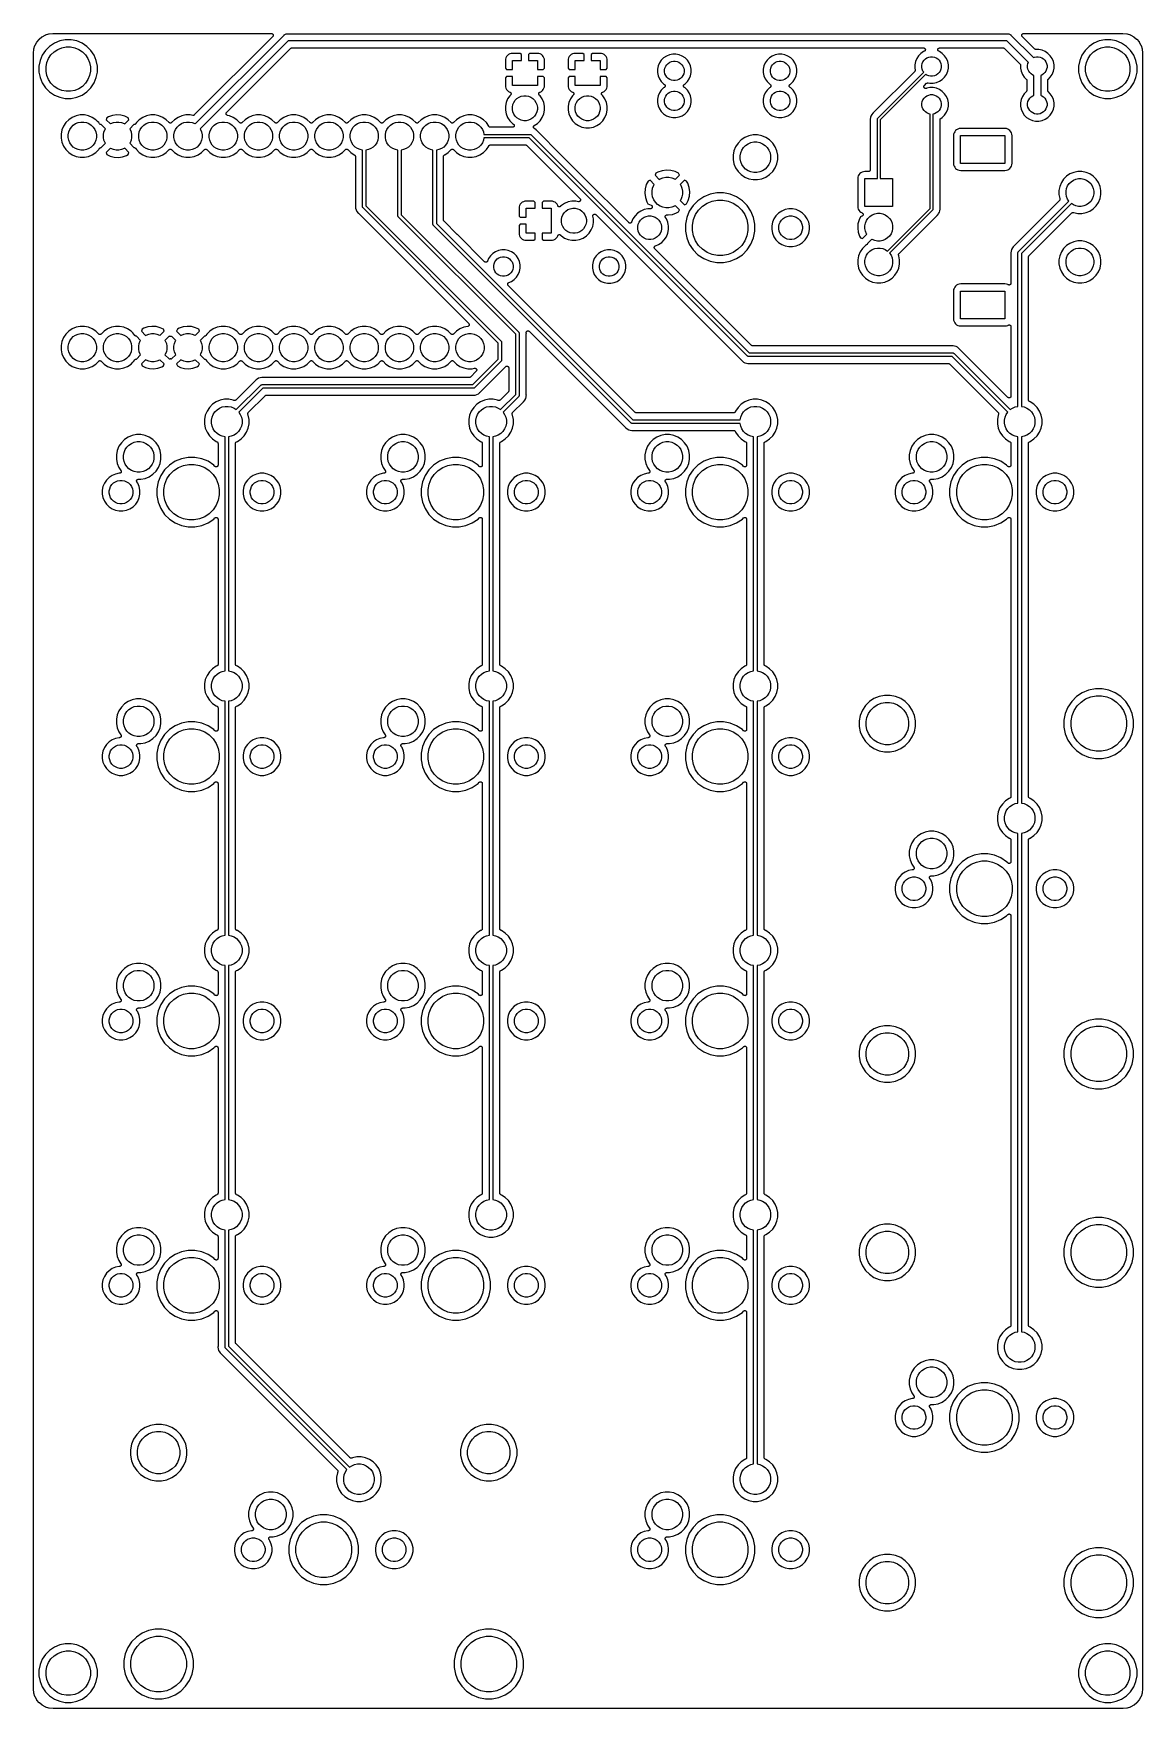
# Model space of a CAD drawing. Extents: x 3.74 to 6.89, y -5.68 to -0.93.
import ezdxf

# ---------------------------------------------------------------- set-up
doc = ezdxf.new("R2010")
doc.units = 0
doc.header["$MEASUREMENT"] = 0
doc.layers.add('BLACK', color=7, linetype='CONTINUOUS')

msp = doc.modelspace()

# ---------------------------------------------------------------- linework, layer by layer
at = {"layer": 'BLACK', "linetype": 'CONTINUOUS'}
for p, q in [((3.75397, -0.95735), (3.7601, -0.94984)), ((3.7601, -0.94984), (3.76014, -0.94978)), ((3.76014, -0.94978), (3.76047, -0.94947)), ((3.76047, -0.94947), (3.76079, -0.94914)), ((3.76079, -0.94914), (3.76825, -0.94297)), ((3.76825, -0.94297), (3.76831, -0.94292)), ((3.76831, -0.94292), (3.76869, -0.94267)), ((3.76869, -0.94267), (3.76906, -0.94242)), ((3.76906, -0.94242), (3.77759, -0.93781)), ((3.77759, -0.93781), (3.77765, -0.93778)), ((3.77759, -0.93781), (3.77759, -0.93781)), ((3.77759, -0.93781), (3.77759, -0.93781)), ((3.77765, -0.93778), (3.77807, -0.93761)), ((3.77807, -0.93761), (3.77849, -0.93743)), ((3.77849, -0.93743), (3.78775, -0.93457)), ((3.78775, -0.93457), (3.78781, -0.93455)), ((3.78781, -0.93455), (3.78826, -0.93446)), ((3.78826, -0.93446), (3.7887, -0.93437)), ((3.7887, -0.93437), (3.79968, -0.93322)), ((3.79968, -0.93322), (3.79974, -0.93321)), ((3.79974, -0.93321), (3.79997, -0.93321)), ((3.79997, -0.93321), (3.8002, -0.93319)), ((3.8002, -0.93319), (4.4197, -0.93319)), ((4.42324, -0.94172), (4.20063, -1.16433)), ((4.20341, -1.18984), (4.45561, -0.93763)), ((4.4197, -0.93319), (4.41975, -0.93319)), ((4.41975, -0.93319), (4.41975, -0.93319)), ((4.41975, -0.93319), (4.41975, -0.93319)), ((4.41975, -0.93319), (4.41977, -0.93319)), ((4.41977, -0.93319), (4.42025, -0.93324)), ((4.42025, -0.93324), (4.42072, -0.93329)), ((4.42072, -0.93329), (4.42073, -0.9333)), ((4.42073, -0.9333), (4.42074, -0.9333)), ((4.42074, -0.9333), (4.4212, -0.93344)), ((4.4212, -0.93344), (4.42166, -0.93359)), ((4.42166, -0.93359), (4.42166, -0.93359)), ((4.42166, -0.93359), (4.42167, -0.93359)), ((4.42167, -0.93359), (4.42209, -0.93382)), ((4.42209, -0.93382), (4.42251, -0.93405)), ((4.42251, -0.93405), (4.42252, -0.93406)), ((4.42252, -0.93406), (4.42253, -0.93406)), ((4.42253, -0.93406), (4.42289, -0.93437)), ((4.42289, -0.93437), (4.42326, -0.93468)), ((4.42354, -0.94135), (4.42324, -0.94172)), ((4.42326, -0.93468), (4.42327, -0.93468)), ((4.42327, -0.93468), (4.42327, -0.93469)), ((4.42327, -0.93469), (4.42357, -0.93506)), ((4.42385, -0.94098), (4.42354, -0.94135)), ((4.42357, -0.93506), (4.42388, -0.93544)), ((4.42386, -0.94097), (4.42385, -0.94098)), ((4.42385, -0.94098), (4.42385, -0.94098)), ((4.42408, -0.94055), (4.42386, -0.94097)), ((4.42388, -0.93544), (4.42388, -0.93544)), ((4.42388, -0.93544), (4.42389, -0.93545)), ((4.42389, -0.93545), (4.42411, -0.93587)), ((4.42431, -0.94013), (4.42408, -0.94055)), ((4.42411, -0.93587), (4.42433, -0.9363)), ((4.42432, -0.94011), (4.42431, -0.94012)), ((4.42431, -0.94012), (4.42431, -0.94013)), ((4.42446, -0.93965), (4.42432, -0.94011)), ((4.42433, -0.9363), (4.42433, -0.93631)), ((4.42433, -0.93631), (4.42434, -0.93632)), ((4.42434, -0.93632), (4.42447, -0.93677)), ((4.4246, -0.93919), (4.42446, -0.93965)), ((4.42447, -0.93677), (4.42461, -0.93724)), ((4.42465, -0.9387), (4.4246, -0.93918)), ((4.4246, -0.93918), (4.4246, -0.93919)), ((4.4246, -0.93919), (4.4246, -0.93919)), ((4.42461, -0.93724), (4.42461, -0.93724)), ((4.42461, -0.93724), (4.42461, -0.93725)), ((4.42461, -0.93725), (4.42466, -0.93773)), ((4.4247, -0.93822), (4.42465, -0.9387)), ((4.42466, -0.93773), (4.4247, -0.93821)), ((4.4247, -0.93821), (4.4247, -0.93822)), ((4.4247, -0.93822), (4.4247, -0.93822)), ((4.45561, -0.93763), (4.45592, -0.93726)), ((4.45592, -0.93726), (4.45742, -0.93603)), ((4.45742, -0.93603), (4.45913, -0.93512)), ((4.45913, -0.93512), (4.4595, -0.935)), ((4.4595, -0.935), (4.46098, -0.93455)), ((4.46098, -0.93455), (4.46291, -0.93436)), ((4.46291, -0.93436), (4.4634, -0.93441)), ((4.4634, -0.93441), (6.51011, -0.93441)), ((6.51011, -0.93441), (6.51059, -0.93436)), ((6.51059, -0.93436), (6.51107, -0.93441)), ((6.51107, -0.93441), (6.51252, -0.93455)), ((6.51252, -0.93455), (6.51438, -0.93512)), ((6.51438, -0.93512), (6.51609, -0.93603)), ((6.51609, -0.93603), (6.51758, -0.93726)), ((6.51758, -0.93726), (6.51789, -0.93763)), ((6.51789, -0.93763), (6.58166, -1.00141)), ((6.5488, -0.93814), (6.54885, -0.93766)), ((6.5488, -0.93815), (6.5488, -0.93814)), ((6.54885, -0.93863), (6.5488, -0.93815)), ((6.5488, -0.93815), (6.5488, -0.93815)), ((6.54885, -0.93766), (6.5489, -0.93718)), ((6.54889, -0.93911), (6.54885, -0.93863)), ((6.54889, -0.93912), (6.54889, -0.93911)), ((6.54889, -0.93913), (6.54889, -0.93912)), ((6.54902, -0.93958), (6.54889, -0.93913)), ((6.5489, -0.93718), (6.54891, -0.93717)), ((6.54891, -0.93717), (6.54905, -0.93671)), ((6.54891, -0.93717), (6.54891, -0.93717)), ((6.54916, -0.94005), (6.54902, -0.93958)), ((6.54905, -0.93671), (6.54919, -0.93625)), ((6.54917, -0.94006), (6.54916, -0.94005)), ((6.54916, -0.94005), (6.54916, -0.94005)), ((6.54939, -0.94049), (6.54917, -0.94006)), ((6.54919, -0.93625), (6.5492, -0.93624)), ((6.5492, -0.93624), (6.54943, -0.93582)), ((6.5492, -0.93624), (6.5492, -0.93624)), ((6.54961, -0.94091), (6.54939, -0.94049)), ((6.54943, -0.93582), (6.54966, -0.93539)), ((6.54961, -0.94092), (6.54961, -0.94091)), ((6.54962, -0.94093), (6.54961, -0.94092)), ((6.54992, -0.9413), (6.54962, -0.94093)), ((6.54966, -0.93539), (6.54967, -0.93538)), ((6.54966, -0.93539), (6.54966, -0.93539)), ((6.54967, -0.93538), (6.54997, -0.93501)), ((6.55022, -0.94168), (6.54992, -0.9413)), ((6.54997, -0.93501), (6.55028, -0.93464)), ((6.55023, -0.94169), (6.55022, -0.94168)), ((6.55027, -0.94173), (6.55023, -0.94169)), ((6.55023, -0.94169), (6.55023, -0.94169)), ((6.55023, -0.94169), (6.55023, -0.94169)), ((6.58609, -0.97755), (6.55027, -0.94173)), ((6.55028, -0.93464), (6.55029, -0.93464)), ((6.55029, -0.93463), (6.55067, -0.93433)), ((6.55029, -0.93464), (6.55029, -0.93463)), ((6.55067, -0.93433), (6.55104, -0.93402)), ((6.55104, -0.93402), (6.55104, -0.93402)), ((6.55104, -0.93402), (6.55105, -0.93402)), ((6.55105, -0.93402), (6.55147, -0.93379)), ((6.55147, -0.93379), (6.5519, -0.93357)), ((6.5519, -0.93357), (6.55191, -0.93356)), ((6.55191, -0.93356), (6.55237, -0.93342)), ((6.55191, -0.93356), (6.55191, -0.93356)), ((6.55237, -0.93342), (6.55283, -0.93328)), ((6.55283, -0.93328), (6.55284, -0.93328)), ((6.55284, -0.93328), (6.55285, -0.93328)), ((6.55285, -0.93328), (6.55332, -0.93324)), ((6.55332, -0.93324), (6.5538, -0.93319)), ((6.5538, -0.93319), (6.8352, -0.93319)), ((6.8352, -0.93319), (6.83527, -0.93319)), ((6.83527, -0.93319), (6.83548, -0.93321)), ((6.83548, -0.93321), (6.83569, -0.93321)), ((6.83569, -0.93321), (6.84675, -0.9343)), ((6.84675, -0.9343), (6.84682, -0.93431)), ((6.84682, -0.93431), (6.84726, -0.9344)), ((6.84726, -0.9344), (6.84771, -0.93449)), ((6.84771, -0.93449), (6.85699, -0.93729)), ((6.85699, -0.93729), (6.85705, -0.93731)), ((6.85705, -0.93731), (6.85747, -0.93749)), ((6.85747, -0.93749), (6.85789, -0.93766)), ((6.85789, -0.93766), (6.86645, -0.94221)), ((6.86645, -0.94221), (6.86651, -0.94224)), ((6.86651, -0.94224), (6.86688, -0.9425)), ((6.86688, -0.9425), (6.86726, -0.94275)), ((6.86726, -0.94275), (6.87477, -0.94888)), ((6.87477, -0.94888), (6.87483, -0.94892)), ((6.87483, -0.94892), (6.87514, -0.94925)), ((6.87514, -0.94925), (6.87546, -0.94956)), ((6.87546, -0.94956), (6.88164, -0.95703)), ((3.74441, -0.98934), (3.74443, -0.98913)), ((3.74441, -0.98941), (3.74441, -0.98934)), ((3.74441, -5.62894), (3.74441, -0.98941)), ((3.74443, -0.98892), (3.74552, -0.97786)), ((3.74443, -0.98913), (3.74443, -0.98892)), ((3.74552, -0.97786), (3.74553, -0.97779)), ((3.74553, -0.97779), (3.74562, -0.97734)), ((3.74562, -0.97734), (3.74571, -0.9769)), ((3.74571, -0.9769), (3.74851, -0.96762)), ((3.74851, -0.96762), (3.74853, -0.96756)), ((3.74853, -0.96756), (3.74871, -0.96714)), ((3.74871, -0.96714), (3.74888, -0.96672)), ((3.74888, -0.96672), (3.75343, -0.95816)), ((3.75343, -0.95816), (3.75346, -0.9581)), ((3.75346, -0.9581), (3.75372, -0.95772)), ((3.75372, -0.95772), (3.75397, -0.95735)), ((3.76937, -0.99494), (3.76311, -1.01004)), ((3.77845, -0.98135), (3.76937, -0.99494)), ((3.79001, -0.96979), (3.77845, -0.98135)), ((3.78709, -1.00441), (3.79398, -0.9941)), ((3.8036, -0.96071), (3.79001, -0.96979)), ((3.79398, -0.9941), (3.80276, -0.98532)), ((3.80276, -0.98532), (3.81308, -0.97843)), ((3.81871, -0.95445), (3.8036, -0.96071)), ((3.81308, -0.97843), (3.82454, -0.97368)), ((3.83474, -0.95126), (3.81871, -0.95445)), ((3.82454, -0.97368), (3.83671, -0.97126)), ((3.85109, -0.95126), (3.83474, -0.95126)), ((3.83671, -0.97126), (3.84912, -0.97126)), ((3.84912, -0.97126), (3.86129, -0.97368)), ((3.86712, -0.95445), (3.85109, -0.95126)), ((3.86129, -0.97368), (3.87275, -0.97843)), ((3.88222, -0.96071), (3.86712, -0.95445)), ((3.87275, -0.97843), (3.88307, -0.98532)), ((3.89582, -0.96979), (3.88222, -0.96071)), ((3.88307, -0.98532), (3.89184, -0.9941)), ((3.89184, -0.9941), (3.89874, -1.00441)), ((3.90738, -0.98135), (3.89582, -0.96979)), ((3.91646, -0.99494), (3.90738, -0.98135)), ((3.92272, -1.01004), (3.91646, -0.99494)), ((4.46699, -0.95409), (4.21733, -1.20376)), ((4.44309, -1.00628), (4.47381, -0.97556)), ((6.50651, -0.95409), (4.46699, -0.95409)), ((4.47381, -0.97556), (4.47382, -0.97555)), ((4.47382, -0.97555), (4.47386, -0.97551)), ((4.47382, -0.97555), (4.47382, -0.97555)), ((4.47382, -0.97555), (4.47382, -0.97555)), ((4.47386, -0.97551), (4.47422, -0.97522)), ((4.47422, -0.97522), (4.47458, -0.97493)), ((4.47458, -0.97493), (4.4746, -0.97492)), ((4.4746, -0.97492), (4.47462, -0.9749)), ((4.47462, -0.9749), (4.47503, -0.97469)), ((4.47503, -0.97469), (4.47544, -0.97447)), ((4.47544, -0.97447), (4.47547, -0.97446)), ((4.47547, -0.97446), (4.47549, -0.97445)), ((4.47549, -0.97445), (4.47593, -0.97432)), ((4.47593, -0.97432), (4.47637, -0.97419)), ((4.47637, -0.97419), (4.4764, -0.97419)), ((4.4764, -0.97419), (4.47643, -0.97418)), ((4.47643, -0.97418), (4.47689, -0.97414)), ((4.47689, -0.97414), (4.47735, -0.97409)), ((4.47735, -0.97409), (6.2702, -0.97409)), ((5.08927, -0.99561), (5.08677, -0.99865)), ((5.09232, -0.99311), (5.08927, -0.99561)), ((5.09579, -0.99125), (5.09232, -0.99311)), ((5.09956, -0.99011), (5.09579, -0.99125)), ((5.10371, -0.9897), (5.09956, -0.99011)), ((5.12558, -0.98981), (5.10371, -0.9897)), ((5.12891, -0.99314), (5.12558, -0.98981)), ((5.12891, -1.00982), (5.12891, -0.99314)), ((5.15224, -0.98981), (5.14891, -0.99314)), ((5.14891, -0.99314), (5.14891, -1.00982)), ((5.17411, -0.9897), (5.15224, -0.98981)), ((5.17827, -0.99011), (5.17411, -0.9897)), ((5.18204, -0.99125), (5.17827, -0.99011)), ((5.18551, -0.99311), (5.18204, -0.99125)), ((5.18856, -0.99561), (5.18551, -0.99311)), ((5.19106, -0.99865), (5.18856, -0.99561)), ((5.26727, -0.99561), (5.26477, -0.99865)), ((5.27032, -0.99311), (5.26727, -0.99561)), ((5.27379, -0.99125), (5.27032, -0.99311)), ((5.27756, -0.99011), (5.27379, -0.99125)), ((5.28171, -0.9897), (5.27756, -0.99011)), ((5.30358, -0.98981), (5.28171, -0.9897)), ((5.30691, -0.99314), (5.30358, -0.98981)), ((5.30691, -1.00982), (5.30691, -0.99314)), ((5.33024, -0.98981), (5.32691, -0.99314)), ((5.32691, -0.99314), (5.32691, -1.00982)), ((5.35211, -0.9897), (5.33024, -0.98981)), ((5.35627, -0.99011), (5.35211, -0.9897)), ((5.36004, -0.99125), (5.35627, -0.99011)), ((5.36351, -0.99311), (5.36004, -0.99125)), ((5.36656, -0.99561), (5.36351, -0.99311)), ((5.36906, -0.99865), (5.36656, -0.99561)), ((5.54039, -0.99711), (5.5326, -1.00231)), ((5.54904, -0.99352), (5.54039, -0.99711)), ((5.55823, -0.99169), (5.54904, -0.99352)), ((5.5676, -0.99169), (5.55823, -0.99169)), ((5.57679, -0.99352), (5.5676, -0.99169)), ((5.58544, -0.99711), (5.57679, -0.99352)), ((5.59323, -1.00231), (5.58544, -0.99711)), ((5.84039, -0.99711), (5.8326, -1.00231)), ((5.84904, -0.99352), (5.84039, -0.99711)), ((5.85823, -0.99169), (5.84904, -0.99352)), ((5.8676, -0.99169), (5.85823, -0.99169)), ((5.87679, -0.99352), (5.8676, -0.99169)), ((5.88544, -0.99711), (5.87679, -0.99352)), ((5.89323, -1.00231), (5.88544, -0.99711)), ((6.25597, -0.99626), (6.25077, -1.00405)), ((6.2626, -0.98963), (6.25597, -0.99626)), ((6.27039, -0.98443), (6.2626, -0.98963)), ((6.2702, -0.97409), (6.27026, -0.9741)), ((6.27026, -0.9741), (6.27026, -0.9741)), ((6.27026, -0.9741), (6.27026, -0.9741)), ((6.27026, -0.9741), (6.27027, -0.9741)), ((6.27027, -0.9741), (6.27077, -0.97415)), ((6.27211, -0.98371), (6.27039, -0.98443)), ((6.27077, -0.97415), (6.27123, -0.9742)), ((6.27123, -0.9742), (6.27123, -0.9742)), ((6.27123, -0.9742), (6.27124, -0.9742)), ((6.27124, -0.9742), (6.27171, -0.97435)), ((6.27171, -0.97435), (6.27216, -0.9745)), ((6.27254, -0.98349), (6.27211, -0.98371)), ((6.27216, -0.9745), (6.27216, -0.9745)), ((6.27216, -0.9745), (6.27217, -0.9745)), ((6.27217, -0.9745), (6.27259, -0.97473)), ((6.27296, -0.98326), (6.27254, -0.98349)), ((6.27259, -0.97473), (6.27302, -0.97496)), ((6.27297, -0.98326), (6.27296, -0.98326)), ((6.27334, -0.98295), (6.27297, -0.98325)), ((6.27297, -0.98325), (6.27297, -0.98326)), ((6.27302, -0.97496), (6.27302, -0.97497)), ((6.27302, -0.97497), (6.27302, -0.97497)), ((6.27302, -0.97497), (6.2734, -0.97528)), ((6.27372, -0.98264), (6.27334, -0.98295)), ((6.2734, -0.97528), (6.27376, -0.97559)), ((6.27373, -0.98264), (6.27372, -0.98264)), ((6.27372, -0.98264), (6.27372, -0.98264)), ((6.27404, -0.98226), (6.27373, -0.98264)), ((6.27376, -0.97559), (6.27377, -0.97559)), ((6.27377, -0.97559), (6.27377, -0.9756)), ((6.27377, -0.9756), (6.27409, -0.97599)), ((6.27434, -0.98189), (6.27404, -0.98226)), ((6.27409, -0.97599), (6.27438, -0.97635)), ((6.27435, -0.98188), (6.27434, -0.98189)), ((6.27434, -0.98189), (6.27434, -0.98189)), ((6.27458, -0.98145), (6.27435, -0.98188)), ((6.27438, -0.97635), (6.27438, -0.97635)), ((6.27438, -0.97635), (6.27438, -0.97636)), ((6.27438, -0.97636), (6.27461, -0.9768)), ((6.27481, -0.98103), (6.27458, -0.98145)), ((6.27461, -0.9768), (6.27483, -0.97721)), ((6.27495, -0.98057), (6.27481, -0.98102)), ((6.27481, -0.98102), (6.27481, -0.98103)), ((6.27481, -0.98103), (6.27481, -0.98103)), ((6.27483, -0.97721), (6.27483, -0.97722)), ((6.27483, -0.97722), (6.27483, -0.97722)), ((6.27483, -0.97722), (6.27497, -0.97768)), ((6.2751, -0.9801), (6.27495, -0.98057)), ((6.27497, -0.97768), (6.27511, -0.97815)), ((6.27515, -0.97962), (6.2751, -0.98009)), ((6.2751, -0.98009), (6.2751, -0.9801)), ((6.2751, -0.9801), (6.2751, -0.9801)), ((6.27511, -0.97815), (6.27511, -0.97815)), ((6.27511, -0.97815), (6.27511, -0.97816)), ((6.27511, -0.97816), (6.27515, -0.97863)), ((6.27515, -0.97863), (6.2752, -0.97912)), ((6.2752, -0.97913), (6.27515, -0.97962)), ((6.2752, -0.97912), (6.2752, -0.97913)), ((6.2752, -0.97913), (6.2752, -0.97913)), ((6.31063, -0.97905), (6.31068, -0.97858)), ((6.31063, -0.97906), (6.31063, -0.97905)), ((6.31067, -0.97954), (6.31063, -0.97906)), ((6.31063, -0.97906), (6.31063, -0.97906)), ((6.31072, -0.98002), (6.31067, -0.97954)), ((6.31068, -0.97858), (6.31073, -0.97809)), ((6.31072, -0.98003), (6.31072, -0.98002)), ((6.31085, -0.98049), (6.31072, -0.98003)), ((6.31072, -0.98003), (6.31072, -0.98003)), ((6.31073, -0.97808), (6.31087, -0.97763)), ((6.31073, -0.97809), (6.31073, -0.97808)), ((6.31073, -0.97808), (6.31073, -0.97808)), ((6.31099, -0.98096), (6.31085, -0.98049)), ((6.31087, -0.97763), (6.31102, -0.97716)), ((6.31099, -0.98097), (6.31099, -0.98096)), ((6.31099, -0.98096), (6.31099, -0.98096)), ((6.31122, -0.9814), (6.31099, -0.98097)), ((6.31102, -0.97715), (6.31125, -0.97673)), ((6.31102, -0.97716), (6.31102, -0.97715)), ((6.31102, -0.97715), (6.31102, -0.97715)), ((6.31144, -0.98182), (6.31122, -0.9814)), ((6.31125, -0.97673), (6.31148, -0.9763)), ((6.31144, -0.98183), (6.31144, -0.98182)), ((6.31145, -0.98183), (6.31144, -0.98183)), ((6.31176, -0.98222), (6.31145, -0.98183)), ((6.31148, -0.9763), (6.31149, -0.9763)), ((6.31149, -0.97629), (6.3118, -0.97591)), ((6.31149, -0.9763), (6.31149, -0.97629)), ((6.31205, -0.98259), (6.31176, -0.98222)), ((6.3118, -0.97591), (6.31211, -0.97555)), ((6.31206, -0.98259), (6.31205, -0.98259)), ((6.31205, -0.98259), (6.31205, -0.98259)), ((6.31243, -0.9829), (6.31206, -0.98259)), ((6.31211, -0.97554), (6.31248, -0.97524)), ((6.31211, -0.97555), (6.31211, -0.97554)), ((6.31211, -0.97554), (6.31211, -0.97554)), ((6.3128, -0.98321), (6.31243, -0.9829)), ((6.31248, -0.97524), (6.31286, -0.97493)), ((6.3128, -0.98322), (6.3128, -0.98321)), ((6.31322, -0.98345), (6.3128, -0.98322)), ((6.3128, -0.98322), (6.3128, -0.98322)), ((6.31286, -0.97493), (6.31287, -0.97493)), ((6.31287, -0.97493), (6.31329, -0.9747)), ((6.31287, -0.97493), (6.31287, -0.97493)), ((6.31365, -0.98369), (6.31322, -0.98345)), ((6.31329, -0.9747), (6.31372, -0.97447)), ((6.31366, -0.98369), (6.31365, -0.98369)), ((6.31372, -0.98371), (6.31366, -0.98369)), ((6.31366, -0.98369), (6.31366, -0.98369)), ((6.31366, -0.98369), (6.31366, -0.98369)), ((6.31372, -0.97447), (6.31373, -0.97447)), ((6.31544, -0.98443), (6.31372, -0.98371)), ((6.31373, -0.97447), (6.31419, -0.97433)), ((6.31373, -0.97447), (6.31373, -0.97447)), ((6.31419, -0.97433), (6.31466, -0.97419)), ((6.31466, -0.97419), (6.31466, -0.97419)), ((6.31466, -0.97419), (6.31467, -0.97419)), ((6.31467, -0.97419), (6.31515, -0.97414)), ((6.31515, -0.97414), (6.31563, -0.97409)), ((6.32323, -0.98963), (6.31544, -0.98443)), ((6.31563, -0.97409), (6.49616, -0.97409)), ((6.32985, -0.99626), (6.32323, -0.98963)), ((6.33506, -1.00405), (6.32985, -0.99626)), ((6.49616, -0.97409), (6.49617, -0.9741)), ((6.49617, -0.9741), (6.49618, -0.9741)), ((6.49618, -0.9741), (6.49618, -0.9741)), ((6.49618, -0.9741), (6.49623, -0.9741)), ((6.49623, -0.9741), (6.49669, -0.97415)), ((6.49669, -0.97415), (6.49715, -0.97419)), ((6.49715, -0.97419), (6.49717, -0.9742)), ((6.49717, -0.9742), (6.4972, -0.9742)), ((6.4972, -0.9742), (6.49764, -0.97434)), ((6.49764, -0.97434), (6.49808, -0.97448)), ((6.49808, -0.97448), (6.4981, -0.97449)), ((6.4981, -0.97449), (6.49813, -0.9745)), ((6.49813, -0.9745), (6.49853, -0.97472)), ((6.49853, -0.97472), (6.49894, -0.97494)), ((6.49894, -0.97494), (6.49896, -0.97496)), ((6.49896, -0.97496), (6.49898, -0.97497)), ((6.49898, -0.97497), (6.49934, -0.97527)), ((6.49934, -0.97527), (6.49969, -0.97556)), ((6.49969, -0.97556), (6.54389, -1.01975)), ((6.56774, -1.01532), (6.50651, -0.95409)), ((6.58645, -0.97784), (6.58609, -0.97755)), ((6.5868, -0.97814), (6.58645, -0.97784)), ((6.58683, -0.97815), (6.5868, -0.97814)), ((6.58685, -0.97817), (6.58683, -0.97815)), ((6.58725, -0.97839), (6.58685, -0.97817)), ((6.58766, -0.97861), (6.58725, -0.97839)), ((6.58768, -0.97862), (6.58766, -0.97861)), ((6.58771, -0.97863), (6.58768, -0.97862)), ((6.58815, -0.97877), (6.58771, -0.97863)), ((6.58859, -0.97891), (6.58815, -0.97877)), ((6.58862, -0.97891), (6.58859, -0.97891)), ((6.58864, -0.97892), (6.58862, -0.97891)), ((6.5891, -0.97896), (6.58864, -0.97892)), ((6.58956, -0.97901), (6.5891, -0.97896)), ((6.58961, -0.97902), (6.58956, -0.97901)), ((6.58963, -0.97902), (6.58961, -0.97902)), ((6.58961, -0.97902), (6.58961, -0.97902)), ((6.58961, -0.97902), (6.58961, -0.97902)), ((6.5976, -0.97902), (6.58963, -0.97902)), ((6.60679, -0.98084), (6.5976, -0.97902)), ((6.61544, -0.98443), (6.60679, -0.98084)), ((6.62323, -0.98963), (6.61544, -0.98443)), ((6.62985, -0.99626), (6.62323, -0.98963)), ((6.63506, -1.00405), (6.62985, -0.99626)), ((6.71937, -0.99494), (6.71311, -1.01004)), ((6.72845, -0.98135), (6.71937, -0.99494)), ((6.74001, -0.96979), (6.72845, -0.98135)), ((6.73709, -1.00441), (6.74398, -0.9941)), ((6.7536, -0.96071), (6.74001, -0.96979)), ((6.74398, -0.9941), (6.75276, -0.98532)), ((6.75276, -0.98532), (6.76308, -0.97843)), ((6.76871, -0.95445), (6.7536, -0.96071)), ((6.76308, -0.97843), (6.77454, -0.97368)), ((6.78474, -0.95126), (6.76871, -0.95445)), ((6.77454, -0.97368), (6.78671, -0.97126)), ((6.80109, -0.95126), (6.78474, -0.95126)), ((6.78671, -0.97126), (6.79912, -0.97126)), ((6.79912, -0.97126), (6.81129, -0.97368)), ((6.81712, -0.95445), (6.80109, -0.95126)), ((6.81129, -0.97368), (6.82275, -0.97843)), ((6.83222, -0.96071), (6.81712, -0.95445)), ((6.82275, -0.97843), (6.83307, -0.98532)), ((6.84582, -0.96979), (6.83222, -0.96071)), ((6.83307, -0.98532), (6.84184, -0.9941)), ((6.84184, -0.9941), (6.84874, -1.00441)), ((6.85738, -0.98135), (6.84582, -0.96979)), ((6.86646, -0.99494), (6.85738, -0.98135)), ((6.87272, -1.01004), (6.86646, -0.99494)), ((6.88164, -0.95703), (6.88169, -0.95709)), ((6.88169, -0.95709), (6.88193, -0.95747)), ((6.88193, -0.95747), (6.88219, -0.95784)), ((6.88219, -0.95784), (6.8868, -0.96637)), ((6.8868, -0.96637), (6.8868, -0.96637)), ((6.8868, -0.96637), (6.8868, -0.96637)), ((6.8868, -0.96637), (6.88683, -0.96643)), ((6.88683, -0.96643), (6.887, -0.96685)), ((6.887, -0.96685), (6.88718, -0.96727)), ((6.88718, -0.96727), (6.89004, -0.97653)), ((6.89004, -0.97653), (6.89006, -0.97659)), ((6.89006, -0.97659), (6.89015, -0.97704)), ((6.89015, -0.97704), (6.89024, -0.97748)), ((6.89024, -0.97748), (6.89139, -0.98845)), ((6.89139, -0.98845), (6.8914, -0.98852)), ((6.8914, -0.98852), (6.8914, -0.98875)), ((6.8914, -0.98875), (6.89142, -0.98898)), ((6.89142, -0.98898), (6.89142, -1.01157)), ((3.76311, -1.01004), (3.75992, -1.02608)), ((3.75992, -1.02608), (3.75992, -1.04243)), ((3.75992, -1.04243), (3.76311, -1.05846)), ((3.77992, -1.02805), (3.78234, -1.01588)), ((3.77992, -1.04046), (3.77992, -1.02805)), ((3.78234, -1.05263), (3.77992, -1.04046)), ((3.78234, -1.01588), (3.78709, -1.00441)), ((3.89874, -1.00441), (3.90348, -1.01588)), ((3.90348, -1.01588), (3.90591, -1.02805)), ((3.90591, -1.04046), (3.90348, -1.05263)), ((3.90591, -1.02805), (3.90591, -1.04046)), ((3.92591, -1.02608), (3.92272, -1.01004)), ((3.92272, -1.05846), (3.92591, -1.04243)), ((3.92591, -1.04243), (3.92591, -1.02608)), ((4.29235, -1.15702), (4.44309, -1.00628)), ((4.44309, -1.00628), (4.44309, -1.00628)), ((5.08377, -1.0059), (5.08336, -1.01005)), ((5.08336, -1.01005), (5.08347, -1.03192)), ((5.08347, -1.03192), (5.0868, -1.03525)), ((5.08491, -1.00213), (5.08377, -1.0059)), ((5.08677, -0.99865), (5.08491, -1.00213)), ((5.0868, -1.03525), (5.10348, -1.03525)), ((5.10348, -1.03525), (5.10348, -1.00982)), ((5.10348, -1.00982), (5.12891, -1.00982)), ((5.14891, -1.00982), (5.17435, -1.00982)), ((5.17435, -1.00982), (5.17435, -1.03525)), ((5.17435, -1.03525), (5.19103, -1.03525)), ((5.19103, -1.03525), (5.19436, -1.03192)), ((5.19291, -1.00213), (5.19106, -0.99865)), ((5.19406, -1.0059), (5.19291, -1.00213)), ((5.19447, -1.01005), (5.19406, -1.0059)), ((5.19436, -1.03192), (5.19447, -1.01005)), ((5.26177, -1.0059), (5.26136, -1.01005)), ((5.26136, -1.01005), (5.26147, -1.03192)), ((5.26147, -1.03192), (5.2648, -1.03525)), ((5.26291, -1.00213), (5.26177, -1.0059)), ((5.26477, -0.99865), (5.26291, -1.00213)), ((5.2648, -1.03525), (5.28148, -1.03525)), ((5.28148, -1.03525), (5.28148, -1.00982)), ((5.28148, -1.00982), (5.30691, -1.00982)), ((5.32691, -1.00982), (5.35235, -1.00982)), ((5.35235, -1.00982), (5.35235, -1.03525)), ((5.35235, -1.03525), (5.36903, -1.03525)), ((5.36903, -1.03525), (5.37236, -1.03192)), ((5.37091, -1.00213), (5.36906, -0.99865)), ((5.37206, -1.0059), (5.37091, -1.00213)), ((5.37247, -1.01005), (5.37206, -1.0059)), ((5.37236, -1.03192), (5.37247, -1.01005)), ((5.51718, -1.02538), (5.51535, -1.03457)), ((5.51535, -1.03457), (5.51535, -1.04394)), ((5.51535, -1.04394), (5.51718, -1.05312)), ((5.52077, -1.01672), (5.51718, -1.02538)), ((5.52597, -1.00893), (5.52077, -1.01672)), ((5.5326, -1.00231), (5.52597, -1.00893)), ((5.53535, -1.03654), (5.53641, -1.03121)), ((5.53535, -1.04197), (5.53535, -1.03654)), ((5.53641, -1.04729), (5.53535, -1.04197)), ((5.53641, -1.03121), (5.53849, -1.0262)), ((5.53849, -1.0262), (5.54151, -1.02168)), ((5.54151, -1.02168), (5.54535, -1.01785)), ((5.54535, -1.01785), (5.54986, -1.01483)), ((5.54986, -1.01483), (5.55487, -1.01275)), ((5.55487, -1.01275), (5.5602, -1.01169)), ((5.5602, -1.01169), (5.56563, -1.01169)), ((5.56563, -1.01169), (5.57095, -1.01275)), ((5.57095, -1.01275), (5.57597, -1.01483)), ((5.57597, -1.01483), (5.58048, -1.01785)), ((5.58048, -1.01785), (5.58432, -1.02168)), ((5.58432, -1.02168), (5.58734, -1.0262)), ((5.58734, -1.0262), (5.58941, -1.03121)), ((5.58941, -1.03121), (5.59047, -1.03654)), ((5.59047, -1.04197), (5.58941, -1.04729)), ((5.59047, -1.03654), (5.59047, -1.04197)), ((5.59985, -1.00893), (5.59323, -1.00231)), ((5.60506, -1.01672), (5.59985, -1.00893)), ((5.60864, -1.02538), (5.60506, -1.01672)), ((5.61047, -1.03457), (5.60864, -1.02538)), ((5.60864, -1.05312), (5.61047, -1.04394)), ((5.61047, -1.04394), (5.61047, -1.03457)), ((5.81718, -1.02538), (5.81535, -1.03457)), ((5.81535, -1.03457), (5.81535, -1.04394)), ((5.81535, -1.04394), (5.81718, -1.05312)), ((5.82077, -1.01672), (5.81718, -1.02538)), ((5.82597, -1.00893), (5.82077, -1.01672)), ((5.8326, -1.00231), (5.82597, -1.00893)), ((5.83535, -1.03654), (5.83641, -1.03121)), ((5.83535, -1.04197), (5.83535, -1.03654)), ((5.83641, -1.04729), (5.83535, -1.04197)), ((5.83641, -1.03121), (5.83849, -1.0262)), ((5.83849, -1.0262), (5.84151, -1.02168)), ((5.84151, -1.02168), (5.84535, -1.01785)), ((5.84535, -1.01785), (5.84986, -1.01483)), ((5.84986, -1.01483), (5.85487, -1.01275)), ((5.85487, -1.01275), (5.8602, -1.01169)), ((5.8602, -1.01169), (5.86563, -1.01169)), ((5.86563, -1.01169), (5.87095, -1.01275)), ((5.87095, -1.01275), (5.87597, -1.01483)), ((5.87597, -1.01483), (5.88048, -1.01785)), ((5.88048, -1.01785), (5.88432, -1.02168)), ((5.88432, -1.02168), (5.88734, -1.0262)), ((5.88734, -1.0262), (5.88941, -1.03121)), ((5.88941, -1.03121), (5.89047, -1.03654)), ((5.89047, -1.04197), (5.88941, -1.04729)), ((5.89047, -1.03654), (5.89047, -1.04197)), ((5.89985, -1.00893), (5.89323, -1.00231)), ((5.90506, -1.01672), (5.89985, -1.00893)), ((5.90864, -1.02538), (5.90506, -1.01672)), ((5.91047, -1.03457), (5.90864, -1.02538)), ((5.90864, -1.05312), (5.91047, -1.04394)), ((5.91047, -1.04394), (5.91047, -1.03457)), ((6.24496, -1.04067), (6.12699, -1.15864)), ((6.14027, -1.17365), (6.27081, -1.04311)), ((6.24526, -1.04032), (6.24496, -1.04067)), ((6.24555, -1.03996), (6.24526, -1.04032)), ((6.24718, -1.0127), (6.24535, -1.02189)), ((6.24535, -1.02189), (6.24535, -1.03126)), ((6.24535, -1.03126), (6.24633, -1.03616)), ((6.24557, -1.03994), (6.24555, -1.03996)), ((6.24558, -1.03992), (6.24557, -1.03994)), ((6.2458, -1.03951), (6.24558, -1.03992)), ((6.24602, -1.0391), (6.2458, -1.03951)), ((6.24603, -1.03908), (6.24602, -1.0391)), ((6.24604, -1.03906), (6.24603, -1.03908)), ((6.24618, -1.03862), (6.24604, -1.03906)), ((6.24632, -1.03817), (6.24618, -1.03862)), ((6.24633, -1.03813), (6.24632, -1.03815)), ((6.24632, -1.03815), (6.24632, -1.03817)), ((6.24633, -1.03616), (6.24633, -1.03618)), ((6.24633, -1.03618), (6.24633, -1.03618)), ((6.24633, -1.03618), (6.24633, -1.03619)), ((6.24633, -1.03619), (6.24634, -1.03623)), ((6.24637, -1.03767), (6.24633, -1.03813)), ((6.24634, -1.03623), (6.24638, -1.03669)), ((6.24643, -1.0372), (6.24637, -1.03767)), ((6.24638, -1.03669), (6.24643, -1.03716)), ((6.24643, -1.03716), (6.24642, -1.03718)), ((6.24642, -1.03718), (6.24643, -1.0372)), ((6.25077, -1.00405), (6.24718, -1.0127)), ((6.26535, -1.02386), (6.26641, -1.01854)), ((6.26535, -1.02929), (6.26535, -1.02386)), ((6.26641, -1.03461), (6.26535, -1.02929)), ((6.26641, -1.01854), (6.26849, -1.01352)), ((6.26849, -1.03963), (6.26641, -1.03461)), ((6.26849, -1.01352), (6.27151, -1.00901)), ((6.27081, -1.04311), (6.26849, -1.03963)), ((6.27151, -1.00901), (6.27535, -1.00517)), ((6.27535, -1.00517), (6.27986, -1.00215)), ((6.27986, -1.00215), (6.28487, -1.00007)), ((6.28487, -1.00007), (6.2902, -0.99902)), ((6.2902, -0.99902), (6.29563, -0.99902)), ((6.29563, -0.99902), (6.30095, -1.00007)), ((6.30095, -1.00007), (6.30597, -1.00215)), ((6.30597, -1.00215), (6.31048, -1.00517)), ((6.31048, -1.00517), (6.31432, -1.00901)), ((6.31432, -1.04414), (6.31048, -1.04798)), ((6.31432, -1.00901), (6.31734, -1.01352)), ((6.31734, -1.03963), (6.31432, -1.04414)), ((6.31734, -1.01352), (6.31941, -1.01854)), ((6.31941, -1.03461), (6.31734, -1.03963)), ((6.31941, -1.01854), (6.32047, -1.02386)), ((6.32047, -1.02929), (6.31941, -1.03461)), ((6.32047, -1.02386), (6.32047, -1.02929)), ((6.33864, -1.0127), (6.33506, -1.00405)), ((6.33506, -1.0491), (6.33864, -1.04045)), ((6.34047, -1.02189), (6.33864, -1.0127)), ((6.33864, -1.04045), (6.34047, -1.03126)), ((6.34047, -1.03126), (6.34047, -1.02189)), ((6.54389, -1.01975), (6.5439, -1.01977)), ((6.5439, -1.01977), (6.5439, -1.01977)), ((6.5439, -1.01977), (6.5439, -1.01977)), ((6.5439, -1.01977), (6.54394, -1.0198)), ((6.54394, -1.0198), (6.54423, -1.02017)), ((6.54423, -1.02017), (6.54452, -1.02052)), ((6.54452, -1.02052), (6.54453, -1.02055)), ((6.54453, -1.02055), (6.54455, -1.02057)), ((6.54455, -1.02057), (6.54476, -1.02098)), ((6.54476, -1.02098), (6.54498, -1.02139)), ((6.54498, -1.02139), (6.54498, -1.02141)), ((6.54498, -1.02141), (6.545, -1.02143)), ((6.545, -1.02143), (6.54513, -1.02188)), ((6.54513, -1.02188), (6.54526, -1.02232)), ((6.54526, -1.02232), (6.54526, -1.02235)), ((6.54526, -1.02235), (6.54527, -1.02237)), ((6.54527, -1.02237), (6.54531, -1.02283)), ((6.54531, -1.02283), (6.54535, -1.02329)), ((6.54535, -1.02329), (6.54535, -1.03126)), ((6.54535, -1.03126), (6.54718, -1.04045)), ((6.54718, -1.04045), (6.55077, -1.0491)), ((6.56535, -1.02386), (6.56641, -1.01854)), ((6.56535, -1.02929), (6.56535, -1.02386)), ((6.56641, -1.03461), (6.56535, -1.02929)), ((6.56641, -1.01854), (6.56774, -1.01532)), ((6.56849, -1.03963), (6.56641, -1.03461)), ((6.57151, -1.04414), (6.56849, -1.03963)), ((6.57535, -1.04798), (6.57151, -1.04414)), ((6.58166, -1.00141), (6.58487, -1.00007)), ((6.58487, -1.00007), (6.5902, -0.99902)), ((6.5902, -0.99902), (6.59563, -0.99902)), ((6.59563, -0.99902), (6.60095, -1.00007)), ((6.60095, -1.00007), (6.60597, -1.00215)), ((6.60597, -1.00215), (6.61048, -1.00517)), ((6.61048, -1.00517), (6.61432, -1.00901)), ((6.61432, -1.04414), (6.61048, -1.04798)), ((6.61432, -1.00901), (6.61734, -1.01352)), ((6.61734, -1.03963), (6.61432, -1.04414)), ((6.61734, -1.01352), (6.61941, -1.01854)), ((6.61941, -1.03461), (6.61734, -1.03963)), ((6.61941, -1.01854), (6.62047, -1.02386)), ((6.62047, -1.02929), (6.61941, -1.03461)), ((6.62047, -1.02386), (6.62047, -1.02929)), ((6.63864, -1.0127), (6.63506, -1.00405)), ((6.63506, -1.0491), (6.63864, -1.04045)), ((6.64047, -1.02189), (6.63864, -1.0127)), ((6.63864, -1.04045), (6.64047, -1.03126)), ((6.64047, -1.03126), (6.64047, -1.02189)), ((6.71311, -1.01004), (6.70992, -1.02608)), ((6.70992, -1.02608), (6.70992, -1.04243)), ((6.70992, -1.04243), (6.71311, -1.05846)), ((6.72992, -1.02805), (6.73234, -1.01588)), ((6.72992, -1.04046), (6.72992, -1.02805)), ((6.73234, -1.05263), (6.72992, -1.04046)), ((6.73234, -1.01588), (6.73709, -1.00441)), ((6.84874, -1.00441), (6.85348, -1.01588)), ((6.85348, -1.01588), (6.85591, -1.02805)), ((6.85591, -1.04046), (6.85348, -1.05263)), ((6.85591, -1.02805), (6.85591, -1.04046)), ((6.87591, -1.02608), (6.87272, -1.01004)), ((6.87272, -1.05846), (6.87591, -1.04243)), ((6.87591, -1.04243), (6.87591, -1.02608)), ((6.89142, -1.01157), (6.89142, -1.07141)), ((3.76311, -1.05846), (3.76937, -1.07356)), ((3.76937, -1.07356), (3.77845, -1.08716)), ((3.77845, -1.08716), (3.79001, -1.09872)), ((3.78709, -1.06409), (3.78234, -1.05263)), ((3.79398, -1.07441), (3.78709, -1.06409)), ((3.80276, -1.08318), (3.79398, -1.07441)), ((3.81308, -1.09007), (3.80276, -1.08318)), ((3.82454, -1.09482), (3.81308, -1.09007)), ((3.87275, -1.09007), (3.86129, -1.09482)), ((3.88307, -1.08318), (3.87275, -1.09007)), ((3.89184, -1.07441), (3.88307, -1.08318)), ((3.89874, -1.06409), (3.89184, -1.07441)), ((3.89582, -1.09872), (3.90738, -1.08716)), ((3.90348, -1.05263), (3.89874, -1.06409)), ((3.90738, -1.08716), (3.91646, -1.07356)), ((3.91646, -1.07356), (3.92272, -1.05846)), ((5.08347, -1.05858), (5.08336, -1.08045)), ((5.08336, -1.08045), (5.08377, -1.08461)), ((5.0868, -1.05525), (5.08347, -1.05858)), ((5.08377, -1.08461), (5.08491, -1.08838)), ((5.08491, -1.08838), (5.08677, -1.09185)), ((5.08677, -1.09185), (5.08927, -1.0949)), ((5.10348, -1.05525), (5.0868, -1.05525)), ((5.10348, -1.08069), (5.10348, -1.05525)), ((5.17435, -1.08069), (5.10348, -1.08069)), ((5.19103, -1.05525), (5.17435, -1.05525)), ((5.17435, -1.05525), (5.17435, -1.08069)), ((5.18856, -1.0949), (5.19106, -1.09185)), ((5.19436, -1.05858), (5.19103, -1.05525)), ((5.19106, -1.09185), (5.19291, -1.08838)), ((5.19291, -1.08838), (5.19406, -1.08461)), ((5.19406, -1.08461), (5.19447, -1.08045)), ((5.19447, -1.08045), (5.19436, -1.05858)), ((5.26147, -1.05858), (5.26136, -1.08045)), ((5.26136, -1.08045), (5.26177, -1.08461)), ((5.2648, -1.05525), (5.26147, -1.05858)), ((5.26177, -1.08461), (5.26291, -1.08838)), ((5.26291, -1.08838), (5.26477, -1.09185)), ((5.26477, -1.09185), (5.26727, -1.0949)), ((5.28148, -1.05525), (5.2648, -1.05525)), ((5.28148, -1.08069), (5.28148, -1.05525)), ((5.35235, -1.08069), (5.28148, -1.08069)), ((5.36903, -1.05525), (5.35235, -1.05525)), ((5.35235, -1.05525), (5.35235, -1.08069)), ((5.36656, -1.0949), (5.36906, -1.09185)), ((5.37236, -1.05858), (5.36903, -1.05525)), ((5.36906, -1.09185), (5.37091, -1.08838)), ((5.37091, -1.08838), (5.37206, -1.08461)), ((5.37206, -1.08461), (5.37247, -1.08045)), ((5.37247, -1.08045), (5.37236, -1.05858)), ((5.51718, -1.05312), (5.52077, -1.06178)), ((5.52077, -1.06178), (5.52597, -1.06957)), ((5.52597, -1.06957), (5.5326, -1.07619)), ((5.5326, -1.08731), (5.52597, -1.09393)), ((5.5326, -1.07619), (5.53469, -1.07759)), ((5.53469, -1.08591), (5.5326, -1.08731)), ((5.53469, -1.07759), (5.53473, -1.07762)), ((5.53506, -1.08561), (5.53469, -1.08591)), ((5.53473, -1.07762), (5.53473, -1.07762)), ((5.53473, -1.07762), (5.53473, -1.07762)), ((5.53473, -1.07762), (5.53475, -1.07763)), ((5.53475, -1.07763), (5.53512, -1.07794)), ((5.53543, -1.08531), (5.53506, -1.08561)), ((5.53512, -1.07794), (5.53548, -1.07824)), ((5.53544, -1.0853), (5.53543, -1.08531)), ((5.53545, -1.08529), (5.53544, -1.0853)), ((5.53575, -1.08493), (5.53545, -1.08529)), ((5.53548, -1.07824), (5.53549, -1.07825)), ((5.53549, -1.07825), (5.5355, -1.07826)), ((5.5355, -1.07826), (5.5358, -1.07864)), ((5.53605, -1.08456), (5.53575, -1.08493)), ((5.5358, -1.07864), (5.53609, -1.079)), ((5.53606, -1.08455), (5.53605, -1.08456)), ((5.53607, -1.08454), (5.53606, -1.08455)), ((5.53629, -1.08412), (5.53607, -1.08454)), ((5.53609, -1.079), (5.5361, -1.07901)), ((5.5361, -1.07901), (5.53611, -1.07903)), ((5.53611, -1.07903), (5.53632, -1.07945)), ((5.53652, -1.0837), (5.53629, -1.08412)), ((5.53632, -1.07945), (5.53655, -1.07987)), ((5.53849, -1.05231), (5.53641, -1.04729)), ((5.53653, -1.08368), (5.53652, -1.08369)), ((5.53652, -1.08369), (5.53652, -1.0837)), ((5.53667, -1.08322), (5.53653, -1.08368)), ((5.53655, -1.07987), (5.53655, -1.07988)), ((5.53655, -1.07988), (5.53656, -1.07989)), ((5.53656, -1.07989), (5.53669, -1.08034)), ((5.53681, -1.08277), (5.53667, -1.08322)), ((5.53669, -1.08034), (5.53682, -1.0808)), ((5.53682, -1.08274), (5.53681, -1.08276)), ((5.53681, -1.08276), (5.53681, -1.08277)), ((5.53682, -1.0808), (5.53683, -1.08082)), ((5.53686, -1.08227), (5.53682, -1.08274)), ((5.53683, -1.08082), (5.53683, -1.08083)), ((5.53683, -1.08083), (5.53687, -1.0813)), ((5.53692, -1.0818), (5.53686, -1.08227)), ((5.53687, -1.0813), (5.53692, -1.08177)), ((5.53692, -1.08177), (5.53691, -1.08179)), ((5.53691, -1.08179), (5.53692, -1.0818)), ((5.54151, -1.05682), (5.53849, -1.05231)), ((5.54535, -1.06066), (5.54151, -1.05682)), ((5.54986, -1.06367), (5.54535, -1.06066)), ((5.55487, -1.06575), (5.54986, -1.06367)), ((5.5602, -1.06681), (5.55487, -1.06575)), ((5.56563, -1.06681), (5.5602, -1.06681)), ((5.57095, -1.06575), (5.56563, -1.06681)), ((5.57597, -1.06367), (5.57095, -1.06575)), ((5.58048, -1.06066), (5.57597, -1.06367)), ((5.58432, -1.05682), (5.58048, -1.06066)), ((5.58734, -1.05231), (5.58432, -1.05682)), ((5.58941, -1.04729), (5.58734, -1.05231)), ((5.58891, -1.0817), (5.58896, -1.08123)), ((5.58891, -1.08172), (5.58891, -1.0817)), ((5.58891, -1.08173), (5.58891, -1.08172)), ((5.58896, -1.08221), (5.58891, -1.08173)), ((5.58896, -1.08123), (5.58901, -1.08076)), ((5.589, -1.08268), (5.58896, -1.08221)), ((5.589, -1.08269), (5.589, -1.08268)), ((5.589, -1.0827), (5.589, -1.08269)), ((5.58914, -1.08316), (5.589, -1.0827)), ((5.58901, -1.08075), (5.58902, -1.08073)), ((5.58901, -1.08076), (5.58901, -1.08075)), ((5.58902, -1.08073), (5.58916, -1.08028)), ((5.58927, -1.08361), (5.58914, -1.08316)), ((5.58916, -1.08028), (5.5893, -1.07983)), ((5.58928, -1.08362), (5.58927, -1.08361)), ((5.58928, -1.08364), (5.58928, -1.08362)), ((5.5895, -1.08406), (5.58928, -1.08364)), ((5.5893, -1.07981), (5.58931, -1.0798)), ((5.5893, -1.07983), (5.5893, -1.07981)), ((5.58931, -1.0798), (5.58953, -1.07938)), ((5.58972, -1.08448), (5.5895, -1.08406)), ((5.58953, -1.07938), (5.58976, -1.07897)), ((5.58973, -1.08449), (5.58972, -1.08448)), ((5.58973, -1.0845), (5.58973, -1.08449)), ((5.59003, -1.08487), (5.58973, -1.0845)), ((5.58976, -1.07897), (5.58977, -1.07896)), ((5.58977, -1.07895), (5.59008, -1.07858)), ((5.58977, -1.07896), (5.58977, -1.07895)), ((5.59033, -1.08524), (5.59003, -1.08487)), ((5.59008, -1.07858), (5.59038, -1.07821)), ((5.59034, -1.08525), (5.59033, -1.08524)), ((5.59035, -1.08526), (5.59034, -1.08525)), ((5.59071, -1.08556), (5.59035, -1.08526)), ((5.59038, -1.07821), (5.59039, -1.0782)), ((5.59039, -1.0782), (5.5904, -1.07819)), ((5.5904, -1.07819), (5.59076, -1.0779)), ((5.59108, -1.08587), (5.59071, -1.08556)), ((5.59076, -1.0779), (5.59113, -1.07759)), ((5.5911, -1.08588), (5.59108, -1.08587)), ((5.5911, -1.08589), (5.5911, -1.08588)), ((5.5911, -1.08588), (5.5911, -1.08588)), ((5.59113, -1.08591), (5.5911, -1.08589)), ((5.59113, -1.07759), (5.59323, -1.07619)), ((5.59323, -1.08731), (5.59113, -1.08591)), ((5.59323, -1.07619), (5.59985, -1.06957)), ((5.59985, -1.09393), (5.59323, -1.08731)), ((5.59985, -1.06957), (5.60506, -1.06178)), ((5.60506, -1.06178), (5.60864, -1.05312)), ((5.81718, -1.05312), (5.82077, -1.06178)), ((5.82077, -1.06178), (5.82597, -1.06957)), ((5.82597, -1.06957), (5.8326, -1.07619)), ((5.8326, -1.08731), (5.82597, -1.09393)), ((5.8326, -1.07619), (5.83469, -1.07759)), ((5.83469, -1.08591), (5.8326, -1.08731)), ((5.83469, -1.07759), (5.83473, -1.07762)), ((5.83506, -1.08561), (5.83469, -1.08591)), ((5.83473, -1.07762), (5.83473, -1.07762)), ((5.83473, -1.07762), (5.83473, -1.07762)), ((5.83473, -1.07762), (5.83475, -1.07763)), ((5.83475, -1.07763), (5.83512, -1.07794)), ((5.83543, -1.08531), (5.83506, -1.08561)), ((5.83512, -1.07794), (5.83548, -1.07824)), ((5.83544, -1.0853), (5.83543, -1.08531)), ((5.83545, -1.08529), (5.83544, -1.0853)), ((5.83575, -1.08493), (5.83545, -1.08529)), ((5.83548, -1.07824), (5.83549, -1.07825)), ((5.83549, -1.07825), (5.8355, -1.07826)), ((5.8355, -1.07826), (5.8358, -1.07864)), ((5.83605, -1.08456), (5.83575, -1.08493)), ((5.8358, -1.07864), (5.83609, -1.079)), ((5.83606, -1.08455), (5.83605, -1.08456)), ((5.83607, -1.08454), (5.83606, -1.08455)), ((5.83629, -1.08412), (5.83607, -1.08454)), ((5.83609, -1.079), (5.8361, -1.07901)), ((5.8361, -1.07901), (5.83611, -1.07903)), ((5.83611, -1.07903), (5.83632, -1.07945)), ((5.83652, -1.0837), (5.83629, -1.08412)), ((5.83632, -1.07945), (5.83655, -1.07987)), ((5.83849, -1.05231), (5.83641, -1.04729)), ((5.83653, -1.08368), (5.83652, -1.08369)), ((5.83652, -1.08369), (5.83652, -1.0837)), ((5.83667, -1.08322), (5.83653, -1.08368)), ((5.83655, -1.07987), (5.83655, -1.07988)), ((5.83655, -1.07988), (5.83656, -1.07989)), ((5.83656, -1.07989), (5.83669, -1.08034)), ((5.83681, -1.08277), (5.83667, -1.08322)), ((5.83669, -1.08034), (5.83682, -1.0808)), ((5.83682, -1.08274), (5.83681, -1.08276)), ((5.83681, -1.08276), (5.83681, -1.08277)), ((5.83682, -1.0808), (5.83683, -1.08082)), ((5.83686, -1.08227), (5.83682, -1.08274)), ((5.83683, -1.08082), (5.83683, -1.08083)), ((5.83683, -1.08083), (5.83687, -1.0813)), ((5.83692, -1.0818), (5.83686, -1.08227)), ((5.83687, -1.0813), (5.83692, -1.08177)), ((5.83692, -1.08177), (5.83691, -1.08179)), ((5.83691, -1.08179), (5.83692, -1.0818)), ((5.84151, -1.05682), (5.83849, -1.05231)), ((5.84535, -1.06066), (5.84151, -1.05682)), ((5.84986, -1.06367), (5.84535, -1.06066)), ((5.85487, -1.06575), (5.84986, -1.06367)), ((5.8602, -1.06681), (5.85487, -1.06575)), ((5.86563, -1.06681), (5.8602, -1.06681)), ((5.87095, -1.06575), (5.86563, -1.06681)), ((5.87597, -1.06367), (5.87095, -1.06575)), ((5.88048, -1.06066), (5.87597, -1.06367)), ((5.88432, -1.05682), (5.88048, -1.06066)), ((5.88734, -1.05231), (5.88432, -1.05682)), ((5.88941, -1.04729), (5.88734, -1.05231)), ((5.88891, -1.0817), (5.88896, -1.08123)), ((5.88891, -1.08172), (5.88891, -1.0817)), ((5.88891, -1.08173), (5.88891, -1.08172)), ((5.88896, -1.08221), (5.88891, -1.08173)), ((5.88896, -1.08123), (5.88901, -1.08076)), ((5.889, -1.08268), (5.88896, -1.08221)), ((5.889, -1.08269), (5.889, -1.08268)), ((5.889, -1.0827), (5.889, -1.08269)), ((5.88914, -1.08316), (5.889, -1.0827)), ((5.88901, -1.08075), (5.88902, -1.08073)), ((5.88901, -1.08076), (5.88901, -1.08075)), ((5.88902, -1.08073), (5.88916, -1.08028)), ((5.88927, -1.08361), (5.88914, -1.08316)), ((5.88916, -1.08028), (5.8893, -1.07983)), ((5.88928, -1.08362), (5.88927, -1.08361)), ((5.88928, -1.08364), (5.88928, -1.08362)), ((5.8895, -1.08406), (5.88928, -1.08364)), ((5.8893, -1.07981), (5.88931, -1.0798)), ((5.8893, -1.07983), (5.8893, -1.07981)), ((5.88931, -1.0798), (5.88953, -1.07938)), ((5.88972, -1.08448), (5.8895, -1.08406)), ((5.88953, -1.07938), (5.88976, -1.07897)), ((5.88973, -1.08449), (5.88972, -1.08448)), ((5.88973, -1.0845), (5.88973, -1.08449)), ((5.89003, -1.08487), (5.88973, -1.0845)), ((5.88976, -1.07897), (5.88977, -1.07896)), ((5.88977, -1.07895), (5.89008, -1.07858)), ((5.88977, -1.07896), (5.88977, -1.07895)), ((5.89033, -1.08524), (5.89003, -1.08487)), ((5.89008, -1.07858), (5.89038, -1.07821)), ((5.89034, -1.08525), (5.89033, -1.08524)), ((5.89035, -1.08526), (5.89034, -1.08525)), ((5.89071, -1.08556), (5.89035, -1.08526)), ((5.89038, -1.07821), (5.89039, -1.0782)), ((5.89039, -1.0782), (5.8904, -1.07819)), ((5.8904, -1.07819), (5.89076, -1.0779)), ((5.89108, -1.08587), (5.89071, -1.08556)), ((5.89076, -1.0779), (5.89113, -1.07759)), ((5.8911, -1.08588), (5.89108, -1.08587)), ((5.8911, -1.08589), (5.8911, -1.08588)), ((5.8911, -1.08588), (5.8911, -1.08588)), ((5.89113, -1.08591), (5.8911, -1.08589)), ((5.89113, -1.07759), (5.89323, -1.07619)), ((5.89323, -1.08731), (5.89113, -1.08591)), ((5.89323, -1.07619), (5.89985, -1.06957)), ((5.89985, -1.09393), (5.89323, -1.08731)), ((5.89985, -1.06957), (5.90506, -1.06178)), ((5.90506, -1.06178), (5.90864, -1.05312)), ((6.27638, -1.04867), (6.14685, -1.17821)), ((6.27107, -1.08431), (6.27112, -1.08384)), ((6.27107, -1.08432), (6.27107, -1.08431)), ((6.27112, -1.08481), (6.27107, -1.08432)), ((6.27107, -1.08432), (6.27107, -1.08432)), ((6.27112, -1.08384), (6.27117, -1.08335)), ((6.27116, -1.08528), (6.27112, -1.08481)), ((6.27116, -1.08529), (6.27116, -1.08528)), ((6.27117, -1.08529), (6.27116, -1.08529)), ((6.27117, -1.08334), (6.27132, -1.08288)), ((6.27117, -1.08335), (6.27117, -1.08334)), ((6.27117, -1.08335), (6.27117, -1.08335)), ((6.27131, -1.08576), (6.27117, -1.08529)), ((6.27144, -1.08622), (6.27131, -1.08576)), ((6.27132, -1.08288), (6.27146, -1.08242)), ((6.27144, -1.08623), (6.27144, -1.08622)), ((6.27144, -1.08622), (6.27144, -1.08622)), ((6.27168, -1.08667), (6.27144, -1.08623)), ((6.27146, -1.08241), (6.2717, -1.08197)), ((6.27146, -1.08242), (6.27146, -1.08241)), ((6.27146, -1.08241), (6.27146, -1.08241)), ((6.27189, -1.08708), (6.27168, -1.08667)), ((6.2717, -1.08197), (6.27192, -1.08156)), ((6.2719, -1.08709), (6.27189, -1.08708)), ((6.27221, -1.08748), (6.2719, -1.08709)), ((6.2719, -1.08709), (6.2719, -1.08709)), ((6.27192, -1.08155), (6.27223, -1.08117)), ((6.27192, -1.08156), (6.27192, -1.08155)), ((6.27192, -1.08155), (6.27192, -1.08155)), ((6.27251, -1.08784), (6.27221, -1.08748)), ((6.27223, -1.08117), (6.27254, -1.0808)), ((6.27251, -1.08785), (6.27251, -1.08784)), ((6.27288, -1.08815), (6.27251, -1.08785)), ((6.27251, -1.08785), (6.27251, -1.08785)), ((6.27254, -1.0808), (6.27881, -1.07453)), ((6.27326, -1.08847), (6.27288, -1.08815)), ((6.27368, -1.0887), (6.27326, -1.08847)), ((6.27326, -1.08847), (6.27326, -1.08847)), ((6.27326, -1.08847), (6.27326, -1.08847)), ((6.27411, -1.08894), (6.27368, -1.0887)), ((6.27412, -1.08894), (6.27411, -1.08894)), ((6.27459, -1.08909), (6.27412, -1.08894)), ((6.27412, -1.08894), (6.27412, -1.08894)), ((6.27504, -1.08923), (6.27459, -1.08909)), ((6.27505, -1.08923), (6.27504, -1.08923)), ((6.27554, -1.08928), (6.27505, -1.08923)), ((6.27505, -1.08923), (6.27505, -1.08923)), ((6.27601, -1.08934), (6.27554, -1.08928)), ((6.27602, -1.08934), (6.27601, -1.08934)), ((6.27651, -1.08929), (6.27602, -1.08934)), ((6.27602, -1.08934), (6.27602, -1.08934)), ((6.27986, -1.051), (6.27638, -1.04867)), ((6.27698, -1.08925), (6.27651, -1.08929)), ((6.27699, -1.08925), (6.27698, -1.08925)), ((6.27745, -1.08912), (6.27699, -1.08925)), ((6.27699, -1.08925), (6.27699, -1.08925)), ((6.27792, -1.08898), (6.27745, -1.08912)), ((6.27793, -1.08898), (6.27792, -1.08898)), ((6.27799, -1.08896), (6.27793, -1.08898)), ((6.27793, -1.08898), (6.27793, -1.08898)), ((6.27793, -1.08898), (6.27793, -1.08898)), ((6.27904, -1.08852), (6.27799, -1.08896)), ((6.27881, -1.07453), (6.27883, -1.07451)), ((6.27883, -1.07451), (6.27886, -1.07448)), ((6.27883, -1.07451), (6.27883, -1.07451)), ((6.27883, -1.07451), (6.27883, -1.07451)), ((6.27886, -1.07448), (6.27923, -1.07419)), ((6.28823, -1.08669), (6.27904, -1.08852)), ((6.27923, -1.07419), (6.27959, -1.0739)), ((6.27959, -1.0739), (6.27961, -1.07388)), ((6.27961, -1.07388), (6.27963, -1.07387)), ((6.27963, -1.07387), (6.28004, -1.07365)), ((6.28487, -1.05307), (6.27986, -1.051)), ((6.28004, -1.07365), (6.28045, -1.07344)), ((6.28045, -1.07344), (6.28047, -1.07343)), ((6.28047, -1.07343), (6.28049, -1.07342)), ((6.28049, -1.07342), (6.28094, -1.07329)), ((6.28094, -1.07329), (6.28138, -1.07316)), ((6.28138, -1.07316), (6.28141, -1.07315)), ((6.28141, -1.07315), (6.28143, -1.07315)), ((6.28143, -1.07315), (6.28189, -1.07311)), ((6.28189, -1.07311), (6.28235, -1.07306)), ((6.28235, -1.07306), (6.28238, -1.07306)), ((6.28238, -1.07306), (6.2824, -1.07306)), ((6.2824, -1.07306), (6.28286, -1.07311)), ((6.28286, -1.07311), (6.28332, -1.07316)), ((6.28332, -1.07316), (6.28823, -1.07413)), ((6.2902, -1.05413), (6.28487, -1.05307)), ((6.28823, -1.07413), (6.2976, -1.07413)), ((6.2976, -1.08669), (6.28823, -1.08669)), ((6.29563, -1.05413), (6.2902, -1.05413)), ((6.30095, -1.05307), (6.29563, -1.05413)), ((6.2976, -1.07413), (6.30679, -1.07231)), ((6.30679, -1.08852), (6.2976, -1.08669)), ((6.30597, -1.051), (6.30095, -1.05307)), ((6.31048, -1.04798), (6.30597, -1.051)), ((6.30679, -1.07231), (6.31544, -1.06872)), ((6.31544, -1.09211), (6.30679, -1.08852)), ((6.31544, -1.06872), (6.32323, -1.06352)), ((6.32323, -1.09731), (6.31544, -1.09211)), ((6.32323, -1.06352), (6.32985, -1.05689)), ((6.32985, -1.05689), (6.33506, -1.0491)), ((6.55077, -1.0491), (6.55597, -1.05689)), ((6.55597, -1.05689), (6.56161, -1.06253)), ((6.56161, -1.06253), (6.56162, -1.06254)), ((6.56162, -1.06254), (6.56162, -1.06254)), ((6.56162, -1.06254), (6.56162, -1.06254)), ((6.56162, -1.06254), (6.56166, -1.06258)), ((6.56166, -1.06258), (6.56194, -1.06294)), ((6.56194, -1.06294), (6.56224, -1.0633)), ((6.56224, -1.0633), (6.56225, -1.06332)), ((6.56225, -1.06332), (6.56226, -1.06334)), ((6.56226, -1.06334), (6.56248, -1.06375)), ((6.56248, -1.06375), (6.56269, -1.06416)), ((6.56269, -1.06416), (6.5627, -1.06418)), ((6.5627, -1.06418), (6.56271, -1.06421)), ((6.56271, -1.06421), (6.56284, -1.06465)), ((6.56284, -1.06465), (6.56298, -1.06509)), ((6.56298, -1.06509), (6.56298, -1.06512)), ((6.56298, -1.06512), (6.56299, -1.06514)), ((6.56299, -1.06514), (6.56303, -1.0656)), ((6.56303, -1.0656), (6.56307, -1.06606)), ((6.56307, -1.06606), (6.56307, -1.09476)), ((6.57986, -1.051), (6.57535, -1.04798)), ((6.58307, -1.05233), (6.57986, -1.051)), ((6.58307, -1.1085), (6.58307, -1.05233)), ((6.60597, -1.051), (6.60276, -1.05233)), ((6.60276, -1.05233), (6.60276, -1.1085)), ((6.61048, -1.04798), (6.60597, -1.051)), ((6.62276, -1.06599), (6.62281, -1.06553)), ((6.62276, -1.06604), (6.62276, -1.06599)), ((6.62276, -1.06605), (6.62276, -1.06604)), ((6.62276, -1.06604), (6.62276, -1.06604)), ((6.62276, -1.06606), (6.62276, -1.06605)), ((6.62276, -1.09476), (6.62276, -1.06606)), ((6.62281, -1.06553), (6.62285, -1.06507)), ((6.62285, -1.06507), (6.62286, -1.06505)), ((6.62286, -1.06505), (6.62287, -1.06502)), ((6.62287, -1.06502), (6.62301, -1.06458)), ((6.62301, -1.06458), (6.62314, -1.06414)), ((6.62314, -1.06414), (6.62315, -1.06412)), ((6.62315, -1.06412), (6.62316, -1.06409)), ((6.62316, -1.06409), (6.62338, -1.06369)), ((6.62338, -1.06369), (6.6236, -1.06328)), ((6.6236, -1.06328), (6.62362, -1.06326)), ((6.62362, -1.06326), (6.62363, -1.06324)), ((6.62363, -1.06324), (6.62393, -1.06288)), ((6.62393, -1.06288), (6.62422, -1.06253)), ((6.62422, -1.06253), (6.62985, -1.05689)), ((6.62985, -1.05689), (6.63506, -1.0491)), ((6.71311, -1.05846), (6.71937, -1.07356)), ((6.71937, -1.07356), (6.72845, -1.08716)), ((6.72845, -1.08716), (6.74001, -1.09872)), ((6.73709, -1.06409), (6.73234, -1.05263)), ((6.74398, -1.07441), (6.73709, -1.06409)), ((6.75276, -1.08318), (6.74398, -1.07441)), ((6.76308, -1.09007), (6.75276, -1.08318)), ((6.77454, -1.09482), (6.76308, -1.09007)), ((6.82275, -1.09007), (6.81129, -1.09482)), ((6.83307, -1.08318), (6.82275, -1.09007)), ((6.84184, -1.07441), (6.83307, -1.08318)), ((6.84874, -1.06409), (6.84184, -1.07441)), ((6.84582, -1.09872), (6.85738, -1.08716)), ((6.85348, -1.05263), (6.84874, -1.06409)), ((6.85738, -1.08716), (6.86646, -1.07356)), ((6.86646, -1.07356), (6.87272, -1.05846)), ((6.89142, -1.07141), (6.89142, -5.62851)), ((3.79001, -1.09872), (3.8036, -1.1078)), ((3.8036, -1.1078), (3.81871, -1.11405)), ((3.81871, -1.11405), (3.83474, -1.11724)), ((3.83671, -1.09724), (3.82454, -1.09482)), ((3.83474, -1.11724), (3.85109, -1.11724)), ((3.84912, -1.09724), (3.83671, -1.09724)), ((3.86129, -1.09482), (3.84912, -1.09724)), ((3.85109, -1.11724), (3.86712, -1.11405)), ((3.86712, -1.11405), (3.88222, -1.1078)), ((3.88222, -1.1078), (3.89582, -1.09872)), ((5.08561, -1.12908), (5.08348, -1.13979)), ((5.08348, -1.13979), (5.08348, -1.15071)), ((5.08979, -1.11899), (5.08561, -1.12908)), ((5.08927, -1.0949), (5.09232, -1.09739)), ((5.09586, -1.10992), (5.08979, -1.11899)), ((5.09232, -1.09739), (5.09579, -1.09925)), ((5.09579, -1.09925), (5.09604, -1.09933)), ((5.09812, -1.10765), (5.09586, -1.10992)), ((5.09604, -1.09933), (5.09611, -1.09935)), ((5.09611, -1.09935), (5.09632, -1.09944)), ((5.09632, -1.09944), (5.09654, -1.09951)), ((5.09654, -1.09951), (5.09677, -1.09963)), ((5.09677, -1.09963), (5.097, -1.09973)), ((5.097, -1.09973), (5.09719, -1.09987)), ((5.09719, -1.09987), (5.0974, -1.09998)), ((5.0974, -1.09998), (5.0976, -1.10014)), ((5.0976, -1.10014), (5.09781, -1.10029)), ((5.09781, -1.10029), (5.09797, -1.10045)), ((5.09797, -1.10045), (5.09815, -1.1006)), ((5.09827, -1.10747), (5.09812, -1.10765)), ((5.09815, -1.1006), (5.09831, -1.1008)), ((5.09844, -1.1073), (5.09827, -1.10747)), ((5.09831, -1.1008), (5.09849, -1.10098)), ((5.09858, -1.10709), (5.09844, -1.1073)), ((5.09849, -1.10098), (5.09862, -1.10118)), ((5.09874, -1.10689), (5.09858, -1.10709)), ((5.09862, -1.10118), (5.09876, -1.10136)), ((5.09885, -1.10669), (5.09874, -1.10689)), ((5.09876, -1.10136), (5.09888, -1.10159)), ((5.09898, -1.1065), (5.09885, -1.10669)), ((5.09888, -1.10159), (5.09902, -1.1018)), ((5.09908, -1.10626), (5.09898, -1.1065)), ((5.09902, -1.1018), (5.09911, -1.10202)), ((5.0992, -1.10603), (5.09908, -1.10626)), ((5.09911, -1.10202), (5.09922, -1.10222)), ((5.09927, -1.10581), (5.0992, -1.10603)), ((5.09922, -1.10222), (5.09929, -1.10247)), ((5.09936, -1.1056), (5.09927, -1.10581)), ((5.09929, -1.10247), (5.09939, -1.10271)), ((5.09941, -1.10535), (5.09936, -1.1056)), ((5.09939, -1.10271), (5.09943, -1.10294)), ((5.09949, -1.1051), (5.09941, -1.10535)), ((5.09943, -1.10294), (5.0995, -1.10316)), ((5.09951, -1.10487), (5.09949, -1.1051)), ((5.0995, -1.10316), (5.09952, -1.10341)), ((5.09956, -1.10464), (5.09951, -1.10487)), ((5.09952, -1.10341), (5.09957, -1.10367)), ((5.09959, -1.10413), (5.09956, -1.10439)), ((5.09956, -1.10439), (5.09956, -1.10464)), ((5.09957, -1.10367), (5.09957, -1.1039)), ((5.09957, -1.1039), (5.09959, -1.10413)), ((5.10348, -1.14176), (5.10484, -1.13492)), ((5.10484, -1.13492), (5.10751, -1.12847)), ((5.10751, -1.12847), (5.11139, -1.12266)), ((5.11139, -1.12266), (5.11633, -1.11773)), ((5.11633, -1.11773), (5.12213, -1.11385)), ((5.12213, -1.11385), (5.12858, -1.11118)), ((5.12858, -1.11118), (5.13542, -1.10982)), ((5.13542, -1.10982), (5.1424, -1.10982)), ((5.1424, -1.10982), (5.14925, -1.11118)), ((5.14925, -1.11118), (5.1557, -1.11385)), ((5.1557, -1.11385), (5.1615, -1.11773)), ((5.1615, -1.11773), (5.16644, -1.12266)), ((5.16644, -1.12266), (5.17031, -1.12847)), ((5.17031, -1.12847), (5.17298, -1.13492)), ((5.17298, -1.13492), (5.17435, -1.14176)), ((5.17824, -1.10406), (5.17826, -1.10383)), ((5.17826, -1.10432), (5.17824, -1.10406)), ((5.17826, -1.10383), (5.17827, -1.1036)), ((5.17826, -1.10457), (5.17826, -1.10432)), ((5.1783, -1.1048), (5.17826, -1.10457)), ((5.17827, -1.1036), (5.17832, -1.10335)), ((5.17832, -1.10503), (5.1783, -1.1048)), ((5.17832, -1.10335), (5.17834, -1.10309)), ((5.1784, -1.10528), (5.17832, -1.10503)), ((5.17834, -1.10309), (5.17841, -1.10287)), ((5.17844, -1.10553), (5.1784, -1.10528)), ((5.17841, -1.10287), (5.17846, -1.10264)), ((5.17853, -1.10575), (5.17844, -1.10553)), ((5.17846, -1.10264), (5.17856, -1.1024)), ((5.1786, -1.10597), (5.17853, -1.10575)), ((5.17856, -1.1024), (5.17864, -1.10216)), ((5.17871, -1.1062), (5.1786, -1.10597)), ((5.17864, -1.10216), (5.17875, -1.10195)), ((5.17881, -1.10643), (5.17871, -1.1062)), ((5.17875, -1.10195), (5.17884, -1.10174)), ((5.17894, -1.10663), (5.17881, -1.10643)), ((5.17884, -1.10174), (5.17898, -1.10153)), ((5.17905, -1.10684), (5.17894, -1.10663)), ((5.17898, -1.10153), (5.1791, -1.1013)), ((5.17921, -1.10704), (5.17905, -1.10684)), ((5.1791, -1.1013), (5.17925, -1.10112)), ((5.17935, -1.10725), (5.17921, -1.10704)), ((5.17925, -1.10112), (5.17938, -1.10093)), ((5.17951, -1.10742), (5.17935, -1.10725)), ((5.17938, -1.10093), (5.17956, -1.10075)), ((5.17965, -1.1076), (5.17951, -1.10742)), ((5.17956, -1.10075), (5.17973, -1.10055)), ((5.1797, -1.10765), (5.17965, -1.1076)), ((5.18197, -1.10992), (5.1797, -1.10765)), ((5.17973, -1.10055), (5.17991, -1.10041)), ((5.17991, -1.10041), (5.18007, -1.10024)), ((5.18007, -1.10024), (5.18029, -1.1001)), ((5.18029, -1.1001), (5.18049, -1.09994)), ((5.18049, -1.09994), (5.18069, -1.09983)), ((5.18069, -1.09983), (5.18089, -1.0997)), ((5.18089, -1.0997), (5.18112, -1.0996)), ((5.18112, -1.0996), (5.18135, -1.09948)), ((5.18135, -1.09948), (5.18157, -1.09942)), ((5.18157, -1.09942), (5.18179, -1.09933)), ((5.18179, -1.09933), (5.18204, -1.09925)), ((5.18804, -1.11899), (5.18197, -1.10992)), ((5.18204, -1.09925), (5.18551, -1.09739)), ((5.18551, -1.09739), (5.18856, -1.0949)), ((5.19222, -1.12908), (5.18804, -1.11899)), ((5.19435, -1.13979), (5.19222, -1.12908)), ((5.19435, -1.15071), (5.19435, -1.13979)), ((5.26361, -1.12908), (5.26148, -1.13979)), ((5.26148, -1.13979), (5.26148, -1.15071)), ((5.26779, -1.11899), (5.26361, -1.12908)), ((5.26727, -1.0949), (5.27032, -1.09739)), ((5.27386, -1.10992), (5.26779, -1.11899)), ((5.27032, -1.09739), (5.27379, -1.09925)), ((5.27379, -1.09925), (5.27404, -1.09933)), ((5.27612, -1.10765), (5.27386, -1.10992)), ((5.27404, -1.09933), (5.27411, -1.09935)), ((5.27411, -1.09935), (5.27432, -1.09944)), ((5.27432, -1.09944), (5.27454, -1.09951)), ((5.27454, -1.09951), (5.27477, -1.09963)), ((5.27477, -1.09963), (5.275, -1.09973)), ((5.275, -1.09973), (5.27519, -1.09987)), ((5.27519, -1.09987), (5.2754, -1.09998)), ((5.2754, -1.09998), (5.2756, -1.10014)), ((5.2756, -1.10014), (5.27581, -1.10029)), ((5.27581, -1.10029), (5.27597, -1.10045)), ((5.27597, -1.10045), (5.27615, -1.1006)), ((5.27627, -1.10747), (5.27612, -1.10765)), ((5.27615, -1.1006), (5.27631, -1.1008)), ((5.27644, -1.1073), (5.27627, -1.10747)), ((5.27631, -1.1008), (5.27649, -1.10098)), ((5.27658, -1.10709), (5.27644, -1.1073)), ((5.27649, -1.10098), (5.27662, -1.10118)), ((5.27674, -1.10689), (5.27658, -1.10709)), ((5.27662, -1.10118), (5.27676, -1.10136)), ((5.27685, -1.10669), (5.27674, -1.10689)), ((5.27676, -1.10136), (5.27688, -1.10159)), ((5.27698, -1.1065), (5.27685, -1.10669)), ((5.27688, -1.10159), (5.27702, -1.1018)), ((5.27708, -1.10626), (5.27698, -1.1065)), ((5.27702, -1.1018), (5.27711, -1.10202)), ((5.2772, -1.10603), (5.27708, -1.10626)), ((5.27711, -1.10202), (5.27722, -1.10222)), ((5.27727, -1.10581), (5.2772, -1.10603)), ((5.27722, -1.10222), (5.27729, -1.10247)), ((5.27736, -1.1056), (5.27727, -1.10581)), ((5.27729, -1.10247), (5.27739, -1.10271)), ((5.27741, -1.10535), (5.27736, -1.1056)), ((5.27739, -1.10271), (5.27743, -1.10294)), ((5.27749, -1.1051), (5.27741, -1.10535)), ((5.27743, -1.10294), (5.2775, -1.10316)), ((5.27751, -1.10487), (5.27749, -1.1051)), ((5.2775, -1.10316), (5.27752, -1.10341)), ((5.27756, -1.10464), (5.27751, -1.10487)), ((5.27752, -1.10341), (5.27757, -1.10367)), ((5.27759, -1.10413), (5.27756, -1.10439)), ((5.27756, -1.10439), (5.27756, -1.10464)), ((5.27757, -1.10367), (5.27757, -1.1039)), ((5.27757, -1.1039), (5.27759, -1.10413)), ((5.28148, -1.14176), (5.28284, -1.13492)), ((5.28284, -1.13492), (5.28551, -1.12847)), ((5.28551, -1.12847), (5.28939, -1.12266)), ((5.28939, -1.12266), (5.29433, -1.11773)), ((5.29433, -1.11773), (5.30013, -1.11385)), ((5.30013, -1.11385), (5.30658, -1.11118)), ((5.30658, -1.11118), (5.31342, -1.10982)), ((5.31342, -1.10982), (5.3204, -1.10982)), ((5.3204, -1.10982), (5.32725, -1.11118)), ((5.32725, -1.11118), (5.3337, -1.11385)), ((5.3337, -1.11385), (5.3395, -1.11773)), ((5.3395, -1.11773), (5.34444, -1.12266)), ((5.34444, -1.12266), (5.34831, -1.12847)), ((5.34831, -1.12847), (5.35098, -1.13492)), ((5.35098, -1.13492), (5.35235, -1.14176)), ((5.35624, -1.10406), (5.35626, -1.10383)), ((5.35626, -1.10432), (5.35624, -1.10406)), ((5.35626, -1.10383), (5.35627, -1.1036)), ((5.35626, -1.10457), (5.35626, -1.10432)), ((5.3563, -1.1048), (5.35626, -1.10457)), ((5.35627, -1.1036), (5.35632, -1.10335)), ((5.35632, -1.10503), (5.3563, -1.1048)), ((5.35632, -1.10335), (5.35634, -1.10309)), ((5.3564, -1.10528), (5.35632, -1.10503)), ((5.35634, -1.10309), (5.35641, -1.10287)), ((5.35644, -1.10553), (5.3564, -1.10528)), ((5.35641, -1.10287), (5.35646, -1.10264)), ((5.35653, -1.10575), (5.35644, -1.10553)), ((5.35646, -1.10264), (5.35656, -1.1024)), ((5.3566, -1.10597), (5.35653, -1.10575)), ((5.35656, -1.1024), (5.35664, -1.10216)), ((5.35671, -1.1062), (5.3566, -1.10597)), ((5.35664, -1.10216), (5.35675, -1.10195)), ((5.35681, -1.10643), (5.35671, -1.1062)), ((5.35675, -1.10195), (5.35684, -1.10174)), ((5.35694, -1.10663), (5.35681, -1.10643)), ((5.35684, -1.10174), (5.35698, -1.10153)), ((5.35705, -1.10684), (5.35694, -1.10663)), ((5.35698, -1.10153), (5.3571, -1.1013)), ((5.35721, -1.10704), (5.35705, -1.10684)), ((5.3571, -1.1013), (5.35725, -1.10112)), ((5.35735, -1.10725), (5.35721, -1.10704)), ((5.35725, -1.10112), (5.35738, -1.10093)), ((5.35751, -1.10742), (5.35735, -1.10725)), ((5.35738, -1.10093), (5.35756, -1.10075)), ((5.35765, -1.1076), (5.35751, -1.10742)), ((5.35756, -1.10075), (5.35773, -1.10055)), ((5.3577, -1.10765), (5.35765, -1.1076)), ((5.35997, -1.10992), (5.3577, -1.10765)), ((5.35773, -1.10055), (5.35791, -1.10041)), ((5.35791, -1.10041), (5.35807, -1.10024)), ((5.35807, -1.10024), (5.35829, -1.1001)), ((5.35829, -1.1001), (5.35849, -1.09994)), ((5.35849, -1.09994), (5.35869, -1.09983)), ((5.35869, -1.09983), (5.35889, -1.0997)), ((5.35889, -1.0997), (5.35912, -1.0996)), ((5.35912, -1.0996), (5.35935, -1.09948)), ((5.35935, -1.09948), (5.35957, -1.09942)), ((5.35957, -1.09942), (5.35979, -1.09933)), ((5.35979, -1.09933), (5.36004, -1.09925)), ((5.36604, -1.11899), (5.35997, -1.10992)), ((5.36004, -1.09925), (5.36351, -1.09739)), ((5.36351, -1.09739), (5.36656, -1.0949)), ((5.37022, -1.12908), (5.36604, -1.11899)), ((5.37235, -1.13979), (5.37022, -1.12908)), ((5.37235, -1.15071), (5.37235, -1.13979)), ((5.51718, -1.11038), (5.51535, -1.11957)), ((5.51535, -1.11957), (5.51535, -1.12894)), ((5.51535, -1.12894), (5.51718, -1.13812)), ((5.52077, -1.10172), (5.51718, -1.11038)), ((5.51718, -1.13812), (5.52077, -1.14678)), ((5.52597, -1.09393), (5.52077, -1.10172)), ((5.53535, -1.12154), (5.53641, -1.11621)), ((5.53535, -1.12697), (5.53535, -1.12154)), ((5.53641, -1.13229), (5.53535, -1.12697)), ((5.53641, -1.11621), (5.53849, -1.1112)), ((5.53849, -1.13731), (5.53641, -1.13229)), ((5.53849, -1.1112), (5.54151, -1.10668)), ((5.54151, -1.14182), (5.53849, -1.13731)), ((5.54151, -1.10668), (5.54535, -1.10285)), ((5.54535, -1.10285), (5.54986, -1.09983)), ((5.54986, -1.09983), (5.55487, -1.09775)), ((5.55487, -1.09775), (5.5602, -1.09669)), ((5.5602, -1.09669), (5.56563, -1.09669)), ((5.56563, -1.09669), (5.57095, -1.09775)), ((5.57095, -1.09775), (5.57597, -1.09983)), ((5.57597, -1.09983), (5.58048, -1.10285)), ((5.58048, -1.10285), (5.58432, -1.10668)), ((5.58432, -1.10668), (5.58734, -1.1112)), ((5.58734, -1.13731), (5.58432, -1.14182)), ((5.58734, -1.1112), (5.58941, -1.11621)), ((5.58941, -1.13229), (5.58734, -1.13731)), ((5.58941, -1.11621), (5.59047, -1.12154)), ((5.59047, -1.12697), (5.58941, -1.13229)), ((5.59047, -1.12154), (5.59047, -1.12697)), ((5.60506, -1.10172), (5.59985, -1.09393)), ((5.60864, -1.11038), (5.60506, -1.10172)), ((5.60506, -1.14678), (5.60864, -1.13812)), ((5.61047, -1.11957), (5.60864, -1.11038)), ((5.60864, -1.13812), (5.61047, -1.12894)), ((5.61047, -1.12894), (5.61047, -1.11957)), ((5.81718, -1.11038), (5.81535, -1.11957)), ((5.81535, -1.11957), (5.81535, -1.12894)), ((5.81535, -1.12894), (5.81718, -1.13812)), ((5.82077, -1.10172), (5.81718, -1.11038)), ((5.81718, -1.13812), (5.82077, -1.14678)), ((5.82597, -1.09393), (5.82077, -1.10172)), ((5.83535, -1.12154), (5.83641, -1.11621)), ((5.83535, -1.12697), (5.83535, -1.12154)), ((5.83641, -1.13229), (5.83535, -1.12697)), ((5.83641, -1.11621), (5.83849, -1.1112)), ((5.83849, -1.13731), (5.83641, -1.13229)), ((5.83849, -1.1112), (5.84151, -1.10668)), ((5.84151, -1.14182), (5.83849, -1.13731)), ((5.84151, -1.10668), (5.84535, -1.10285)), ((5.84535, -1.10285), (5.84986, -1.09983)), ((5.84986, -1.09983), (5.85487, -1.09775)), ((5.85487, -1.09775), (5.8602, -1.09669)), ((5.8602, -1.09669), (5.86563, -1.09669)), ((5.86563, -1.09669), (5.87095, -1.09775)), ((5.87095, -1.09775), (5.87597, -1.09983)), ((5.87597, -1.09983), (5.88048, -1.10285)), ((5.88048, -1.10285), (5.88432, -1.10668)), ((5.88432, -1.10668), (5.88734, -1.1112)), ((5.88734, -1.13731), (5.88432, -1.14182)), ((5.88734, -1.1112), (5.88941, -1.11621)), ((5.88941, -1.13229), (5.88734, -1.13731)), ((5.88941, -1.11621), (5.89047, -1.12154)), ((5.89047, -1.12697), (5.88941, -1.13229)), ((5.89047, -1.12154), (5.89047, -1.12697)), ((5.90506, -1.10172), (5.89985, -1.09393)), ((5.90864, -1.11038), (5.90506, -1.10172)), ((5.90506, -1.14678), (5.90864, -1.13812)), ((5.91047, -1.11957), (5.90864, -1.11038)), ((5.90864, -1.13812), (5.91047, -1.12894)), ((5.91047, -1.12894), (5.91047, -1.11957)), ((6.26535, -1.13154), (6.26641, -1.12621)), ((6.26535, -1.13697), (6.26535, -1.13154)), ((6.26641, -1.14229), (6.26535, -1.13697)), ((6.26641, -1.12621), (6.26849, -1.1212)), ((6.26849, -1.1212), (6.27151, -1.11668)), ((6.27151, -1.11668), (6.27535, -1.11285)), ((6.27535, -1.11285), (6.27986, -1.10983)), ((6.27986, -1.10983), (6.28487, -1.10775)), ((6.28487, -1.10775), (6.2902, -1.10669)), ((6.2902, -1.10669), (6.29563, -1.10669)), ((6.29563, -1.10669), (6.30095, -1.10775)), ((6.30095, -1.10775), (6.30597, -1.10983)), ((6.30597, -1.10983), (6.31048, -1.11285)), ((6.31048, -1.11285), (6.31432, -1.11668)), ((6.31432, -1.11668), (6.31734, -1.1212)), ((6.31734, -1.1212), (6.31941, -1.12621)), ((6.31941, -1.12621), (6.32047, -1.13154)), ((6.32047, -1.13697), (6.31941, -1.14229)), ((6.32047, -1.13154), (6.32047, -1.13697)), ((6.32985, -1.10393), (6.32323, -1.09731)), ((6.33506, -1.11172), (6.32985, -1.10393)), ((6.33864, -1.12038), (6.33506, -1.11172)), ((6.34047, -1.12957), (6.33864, -1.12038)), ((6.33864, -1.14812), (6.34047, -1.13894)), ((6.34047, -1.13894), (6.34047, -1.12957)), ((6.54718, -1.12038), (6.54535, -1.12957)), ((6.54535, -1.12957), (6.54535, -1.13894)), ((6.54535, -1.13894), (6.54718, -1.14812)), ((6.55077, -1.11172), (6.54718, -1.12038)), ((6.55597, -1.10393), (6.55077, -1.11172)), ((6.56161, -1.0983), (6.55597, -1.10393)), ((6.5619, -1.09794), (6.56161, -1.0983)), ((6.5622, -1.09759), (6.5619, -1.09794)), ((6.56221, -1.09757), (6.5622, -1.09759)), ((6.56223, -1.09755), (6.56221, -1.09757)), ((6.56244, -1.09714), (6.56223, -1.09755)), ((6.56267, -1.09673), (6.56244, -1.09714)), ((6.56269, -1.09669), (6.56267, -1.09671)), ((6.56267, -1.09671), (6.56267, -1.09673)), ((6.56282, -1.09625), (6.56269, -1.09669)), ((6.56296, -1.0958), (6.56282, -1.09625)), ((6.56297, -1.09575), (6.56296, -1.09578)), ((6.56296, -1.09578), (6.56296, -1.0958)), ((6.56302, -1.09529), (6.56297, -1.09575)), ((6.56307, -1.09483), (6.56302, -1.09529)), ((6.56307, -1.09476), (6.56307, -1.09478)), ((6.56307, -1.09478), (6.56307, -1.09478)), ((6.56307, -1.09478), (6.56307, -1.09478)), ((6.56307, -1.09478), (6.56307, -1.09483)), ((6.56535, -1.13154), (6.56641, -1.12621)), ((6.56535, -1.13697), (6.56535, -1.13154)), ((6.56641, -1.14229), (6.56535, -1.13697)), ((6.56641, -1.12621), (6.56849, -1.1212)), ((6.56849, -1.1212), (6.57151, -1.11668)), ((6.57151, -1.11668), (6.57535, -1.11285)), ((6.57535, -1.11285), (6.57986, -1.10983)), ((6.57986, -1.10983), (6.58307, -1.1085)), ((6.60276, -1.1085), (6.60597, -1.10983)), ((6.60597, -1.10983), (6.61048, -1.11285)), ((6.61048, -1.11285), (6.61432, -1.11668)), ((6.61432, -1.11668), (6.61734, -1.1212)), ((6.61734, -1.1212), (6.61941, -1.12621)), ((6.61941, -1.12621), (6.62047, -1.13154)), ((6.62047, -1.13697), (6.61941, -1.14229)), ((6.62047, -1.13154), (6.62047, -1.13697)), ((6.6228, -1.09522), (6.62276, -1.09476)), ((6.62284, -1.09568), (6.6228, -1.09522)), ((6.62285, -1.09571), (6.62284, -1.09568)), ((6.62285, -1.09574), (6.62285, -1.09571)), ((6.62298, -1.09618), (6.62285, -1.09574)), ((6.62311, -1.09662), (6.62298, -1.09618)), ((6.62313, -1.09664), (6.62311, -1.09662)), ((6.62313, -1.09667), (6.62313, -1.09664)), ((6.62335, -1.09708), (6.62313, -1.09667)), ((6.62356, -1.09749), (6.62335, -1.09708)), ((6.62358, -1.09751), (6.62356, -1.09749)), ((6.62359, -1.09753), (6.62358, -1.09751)), ((6.62388, -1.09789), (6.62359, -1.09753)), ((6.62417, -1.09825), (6.62388, -1.09789)), ((6.62421, -1.09829), (6.62417, -1.09825)), ((6.62422, -1.0983), (6.62421, -1.09829)), ((6.62421, -1.09829), (6.62421, -1.09829)), ((6.62421, -1.09829), (6.62421, -1.09829)), ((6.62985, -1.10393), (6.62422, -1.0983)), ((6.63506, -1.11172), (6.62985, -1.10393)), ((6.63864, -1.12038), (6.63506, -1.11172)), ((6.64047, -1.12957), (6.63864, -1.12038)), ((6.63864, -1.14812), (6.64047, -1.13894)), ((6.64047, -1.13894), (6.64047, -1.12957)), ((6.74001, -1.09872), (6.7536, -1.1078)), ((6.7536, -1.1078), (6.76871, -1.11405)), ((6.76871, -1.11405), (6.78474, -1.11724)), ((6.78671, -1.09724), (6.77454, -1.09482)), ((6.78474, -1.11724), (6.80109, -1.11724)), ((6.79912, -1.09724), (6.78671, -1.09724)), ((6.81129, -1.09482), (6.79912, -1.09724)), ((6.80109, -1.11724), (6.81712, -1.11405)), ((6.81712, -1.11405), (6.83222, -1.1078)), ((6.83222, -1.1078), (6.84582, -1.09872)), ((3.83631, -1.186), (3.82974, -1.19583)), ((3.84467, -1.17765), (3.83631, -1.186)), ((3.85449, -1.17108), (3.84467, -1.17765)), ((3.86541, -1.16656), (3.85449, -1.17108)), ((3.86397, -1.1888), (3.87125, -1.18579)), ((3.877, -1.16425), (3.86541, -1.16656)), ((3.87125, -1.18579), (3.87897, -1.18425)), ((3.88882, -1.16425), (3.877, -1.16425)), ((3.87897, -1.18425), (3.88685, -1.18425)), ((3.88685, -1.18425), (3.89458, -1.18579)), ((3.90041, -1.16656), (3.88882, -1.16425)), ((3.89458, -1.18579), (3.90186, -1.1888)), ((3.91133, -1.17108), (3.90041, -1.16656)), ((3.92116, -1.17765), (3.91133, -1.17108)), ((3.92615, -1.18264), (3.92116, -1.17765)), ((3.92952, -1.186), (3.92615, -1.18264)), ((3.9319, -1.18958), (3.92952, -1.186)), ((3.95272, -1.17214), (3.95063, -1.17783)), ((3.95063, -1.17783), (3.96255, -1.18975)), ((3.95769, -1.16948), (3.95272, -1.17214)), ((3.96895, -1.1656), (3.95769, -1.16948)), ((3.96397, -1.1888), (3.97125, -1.18579)), ((3.98066, -1.164), (3.96895, -1.1656)), ((3.97125, -1.18579), (3.97897, -1.18425)), ((3.97897, -1.18425), (3.98685, -1.18425)), ((3.99246, -1.16472), (3.98066, -1.164)), ((3.98685, -1.18425), (3.99458, -1.18579)), ((4.00389, -1.16773), (3.99246, -1.16472)), ((3.99458, -1.18579), (4.00186, -1.1888)), ((4.00327, -1.18975), (4.0152, -1.17783)), ((4.01315, -1.17224), (4.00389, -1.16773)), ((4.0152, -1.17783), (4.01315, -1.17224)), ((4.03631, -1.186), (4.03392, -1.18958)), ((4.04467, -1.17765), (4.03631, -1.186)), ((4.05449, -1.17108), (4.04467, -1.17765)), ((4.06541, -1.16656), (4.05449, -1.17108)), ((4.06397, -1.1888), (4.07125, -1.18579)), ((4.077, -1.16425), (4.06541, -1.16656)), ((4.07125, -1.18579), (4.07897, -1.18425)), ((4.08882, -1.16425), (4.077, -1.16425)), ((4.07897, -1.18425), (4.08685, -1.18425)), ((4.08685, -1.18425), (4.09458, -1.18579)), ((4.10041, -1.16656), (4.08882, -1.16425)), ((4.09458, -1.18579), (4.10186, -1.1888)), ((4.11133, -1.17108), (4.10041, -1.16656)), ((4.12116, -1.17765), (4.11133, -1.17108)), ((4.12938, -1.18586), (4.12116, -1.17765)), ((4.12974, -1.18616), (4.12938, -1.18586)), ((4.1301, -1.18646), (4.12974, -1.18616)), ((4.13012, -1.18647), (4.1301, -1.18646)), ((4.13013, -1.18648), (4.13012, -1.18647)), ((4.13055, -1.18671), (4.13013, -1.18648)), ((4.13096, -1.18693), (4.13055, -1.18671)), ((4.13098, -1.18694), (4.13096, -1.18693)), ((4.13099, -1.18694), (4.13098, -1.18694)), ((4.13144, -1.18708), (4.13099, -1.18694)), ((4.13189, -1.18722), (4.13144, -1.18708)), ((4.13191, -1.18722), (4.13189, -1.18722)), ((4.13193, -1.18723), (4.13191, -1.18722)), ((4.13239, -1.18728), (4.13193, -1.18723)), ((4.13286, -1.18733), (4.13239, -1.18728)), ((4.13288, -1.18733), (4.13286, -1.18733)), ((4.1329, -1.18733), (4.13288, -1.18733)), ((4.13336, -1.18728), (4.1329, -1.18733)), ((4.13383, -1.18724), (4.13336, -1.18728)), ((4.13385, -1.18724), (4.13383, -1.18724)), ((4.13387, -1.18724), (4.13385, -1.18724)), ((4.13432, -1.1871), (4.13387, -1.18724)), ((4.13477, -1.18697), (4.13432, -1.1871)), ((4.13479, -1.18696), (4.13477, -1.18697)), ((4.1348, -1.18696), (4.13479, -1.18696)), ((4.13522, -1.18674), (4.1348, -1.18696)), ((4.13564, -1.18652), (4.13522, -1.18674)), ((4.13565, -1.18651), (4.13564, -1.18652)), ((4.13567, -1.1865), (4.13565, -1.18651)), ((4.13603, -1.18621), (4.13567, -1.1865)), ((4.1364, -1.18591), (4.13603, -1.18621)), ((4.13642, -1.18589), (4.1364, -1.18591)), ((4.13645, -1.18586), (4.13642, -1.18589)), ((4.13642, -1.18589), (4.13642, -1.18589)), ((4.13642, -1.18589), (4.13642, -1.18589)), ((4.14467, -1.17765), (4.13645, -1.18586)), ((4.15449, -1.17108), (4.14467, -1.17765)), ((4.16541, -1.16656), (4.15449, -1.17108)), ((4.16397, -1.1888), (4.17125, -1.18579)), ((4.177, -1.16425), (4.16541, -1.16656)), ((4.17125, -1.18579), (4.17897, -1.18425)), ((4.18882, -1.16425), (4.177, -1.16425)), ((4.17897, -1.18425), (4.18685, -1.18425)), ((4.18685, -1.18425), (4.19458, -1.18579)), ((4.19612, -1.1657), (4.18882, -1.16425)), ((4.19458, -1.18579), (4.20186, -1.1888)), ((4.19658, -1.16575), (4.19612, -1.1657)), ((4.19704, -1.1658), (4.19658, -1.16575)), ((4.19706, -1.1658), (4.19704, -1.1658)), ((4.19709, -1.1658), (4.19706, -1.1658)), ((4.19755, -1.16575), (4.19709, -1.1658)), ((4.19801, -1.16571), (4.19755, -1.16575)), ((4.19803, -1.16571), (4.19801, -1.16571)), ((4.19806, -1.1657), (4.19803, -1.16571)), ((4.1985, -1.16557), (4.19806, -1.1657)), ((4.19895, -1.16544), (4.1985, -1.16557)), ((4.19897, -1.16543), (4.19895, -1.16544)), ((4.19899, -1.16542), (4.19897, -1.16543)), ((4.1994, -1.1652), (4.19899, -1.16542)), ((4.19982, -1.16499), (4.1994, -1.1652)), ((4.19983, -1.16498), (4.19982, -1.16499)), ((4.19986, -1.16497), (4.19983, -1.16498)), ((4.20021, -1.16467), (4.19986, -1.16497)), ((4.20058, -1.16438), (4.20021, -1.16467)), ((4.20061, -1.16435), (4.20058, -1.16438)), ((4.20063, -1.16433), (4.20061, -1.16435)), ((4.20061, -1.16435), (4.20061, -1.16435)), ((4.20061, -1.16435), (4.20061, -1.16435)), ((4.26397, -1.1888), (4.27125, -1.18579)), ((4.27125, -1.18579), (4.27897, -1.18425)), ((4.27897, -1.18425), (4.28685, -1.18425)), ((4.28685, -1.18425), (4.29458, -1.18579)), ((4.29088, -1.16052), (4.29093, -1.16004)), ((4.29088, -1.16053), (4.29088, -1.16052)), ((4.29088, -1.16054), (4.29088, -1.16053)), ((4.29093, -1.16101), (4.29088, -1.16054)), ((4.29093, -1.16004), (4.29098, -1.15957)), ((4.29097, -1.16149), (4.29093, -1.16101)), ((4.29097, -1.1615), (4.29097, -1.16149)), ((4.29097, -1.16151), (4.29097, -1.1615)), ((4.29111, -1.16196), (4.29097, -1.16151)), ((4.29098, -1.15955), (4.29113, -1.15909)), ((4.29098, -1.15956), (4.29098, -1.15955)), ((4.29098, -1.15957), (4.29098, -1.15956)), ((4.29124, -1.16243), (4.29111, -1.16196)), ((4.29113, -1.15909), (4.29127, -1.15864)), ((4.29125, -1.16244), (4.29124, -1.16243)), ((4.29125, -1.16245), (4.29125, -1.16244)), ((4.29147, -1.16287), (4.29125, -1.16245)), ((4.29127, -1.15862), (4.29151, -1.15819)), ((4.29127, -1.15863), (4.29127, -1.15862)), ((4.29127, -1.15864), (4.29127, -1.15863)), ((4.2917, -1.16329), (4.29147, -1.16287)), ((4.29151, -1.15819), (4.29173, -1.15778)), ((4.2917, -1.1633), (4.2917, -1.16329)), ((4.29171, -1.16331), (4.2917, -1.1633)), ((4.29201, -1.16368), (4.29171, -1.16331)), ((4.29173, -1.15777), (4.29174, -1.15776)), ((4.29173, -1.15778), (4.29173, -1.15777)), ((4.29174, -1.15776), (4.29204, -1.15739)), ((4.29231, -1.16405), (4.29201, -1.16368)), ((4.29204, -1.15739), (4.29235, -1.15702)), ((4.29231, -1.16406), (4.29231, -1.16405)), ((4.29232, -1.16407), (4.29231, -1.16406)), ((4.29269, -1.16437), (4.29232, -1.16407)), ((4.29305, -1.16468), (4.29269, -1.16437)), ((4.29306, -1.16469), (4.29305, -1.16468)), ((4.29307, -1.16469), (4.29306, -1.16469)), ((4.29349, -1.16492), (4.29307, -1.16469)), ((4.29391, -1.16515), (4.29349, -1.16492)), ((4.29392, -1.16516), (4.29391, -1.16515)), ((4.29393, -1.16516), (4.29392, -1.16516)), ((4.29438, -1.1653), (4.29393, -1.16516)), ((4.29484, -1.16545), (4.29438, -1.1653)), ((4.29458, -1.18579), (4.30186, -1.1888)), ((4.29486, -1.16545), (4.29484, -1.16545)), ((4.29491, -1.16546), (4.29486, -1.16545)), ((4.29486, -1.16545), (4.29486, -1.16545)), ((4.29486, -1.16545), (4.29486, -1.16545)), ((4.30041, -1.16656), (4.29491, -1.16546)), ((4.31133, -1.17108), (4.30041, -1.16656)), ((4.32116, -1.17765), (4.31133, -1.17108)), ((4.32938, -1.18586), (4.32116, -1.17765)), ((4.32974, -1.18616), (4.32938, -1.18586)), ((4.3301, -1.18646), (4.32974, -1.18616)), ((4.33012, -1.18647), (4.3301, -1.18646)), ((4.33013, -1.18648), (4.33012, -1.18647)), ((4.33055, -1.18671), (4.33013, -1.18648)), ((4.33096, -1.18693), (4.33055, -1.18671)), ((4.33098, -1.18694), (4.33096, -1.18693)), ((4.33099, -1.18694), (4.33098, -1.18694)), ((4.33144, -1.18708), (4.33099, -1.18694)), ((4.33189, -1.18722), (4.33144, -1.18708)), ((4.33191, -1.18722), (4.33189, -1.18722)), ((4.33193, -1.18723), (4.33191, -1.18722)), ((4.33239, -1.18728), (4.33193, -1.18723)), ((4.33286, -1.18733), (4.33239, -1.18728)), ((4.33288, -1.18733), (4.33286, -1.18733)), ((4.3329, -1.18733), (4.33288, -1.18733)), ((4.33336, -1.18728), (4.3329, -1.18733)), ((4.33383, -1.18724), (4.33336, -1.18728)), ((4.33385, -1.18724), (4.33383, -1.18724)), ((4.33387, -1.18724), (4.33385, -1.18724)), ((4.33432, -1.1871), (4.33387, -1.18724)), ((4.33477, -1.18697), (4.33432, -1.1871)), ((4.33479, -1.18696), (4.33477, -1.18697)), ((4.3348, -1.18696), (4.33479, -1.18696)), ((4.33522, -1.18674), (4.3348, -1.18696)), ((4.33564, -1.18652), (4.33522, -1.18674)), ((4.33565, -1.18651), (4.33564, -1.18652)), ((4.33567, -1.1865), (4.33565, -1.18651)), ((4.33603, -1.18621), (4.33567, -1.1865)), ((4.3364, -1.18591), (4.33603, -1.18621)), ((4.33642, -1.18589), (4.3364, -1.18591)), ((4.33645, -1.18586), (4.33642, -1.18589)), ((4.33642, -1.18589), (4.33642, -1.18589)), ((4.33642, -1.18589), (4.33642, -1.18589)), ((4.34467, -1.17765), (4.33645, -1.18586)), ((4.35449, -1.17108), (4.34467, -1.17765)), ((4.36541, -1.16656), (4.35449, -1.17108)), ((4.36397, -1.1888), (4.37125, -1.18579)), ((4.377, -1.16425), (4.36541, -1.16656)), ((4.37125, -1.18579), (4.37897, -1.18425)), ((4.38882, -1.16425), (4.377, -1.16425)), ((4.37897, -1.18425), (4.38685, -1.18425)), ((4.38685, -1.18425), (4.39458, -1.18579)), ((4.40041, -1.16656), (4.38882, -1.16425)), ((4.39458, -1.18579), (4.40186, -1.1888)), ((4.41133, -1.17108), (4.40041, -1.16656)), ((4.42116, -1.17765), (4.41133, -1.17108)), ((4.42938, -1.18586), (4.42116, -1.17765)), ((4.42974, -1.18616), (4.42938, -1.18586)), ((4.4301, -1.18646), (4.42974, -1.18616)), ((4.43012, -1.18647), (4.4301, -1.18646)), ((4.43013, -1.18648), (4.43012, -1.18647)), ((4.43055, -1.18671), (4.43013, -1.18648)), ((4.43096, -1.18693), (4.43055, -1.18671)), ((4.43098, -1.18694), (4.43096, -1.18693)), ((4.43099, -1.18694), (4.43098, -1.18694)), ((4.43144, -1.18708), (4.43099, -1.18694)), ((4.43189, -1.18722), (4.43144, -1.18708)), ((4.43191, -1.18722), (4.43189, -1.18722)), ((4.43193, -1.18723), (4.43191, -1.18722)), ((4.43239, -1.18728), (4.43193, -1.18723)), ((4.43286, -1.18733), (4.43239, -1.18728)), ((4.43288, -1.18733), (4.43286, -1.18733)), ((4.4329, -1.18733), (4.43288, -1.18733)), ((4.43336, -1.18728), (4.4329, -1.18733)), ((4.43383, -1.18724), (4.43336, -1.18728)), ((4.43385, -1.18724), (4.43383, -1.18724)), ((4.43387, -1.18724), (4.43385, -1.18724)), ((4.43432, -1.1871), (4.43387, -1.18724)), ((4.43477, -1.18697), (4.43432, -1.1871)), ((4.43479, -1.18696), (4.43477, -1.18697)), ((4.4348, -1.18696), (4.43479, -1.18696)), ((4.43522, -1.18674), (4.4348, -1.18696)), ((4.43564, -1.18652), (4.43522, -1.18674)), ((4.43565, -1.18651), (4.43564, -1.18652)), ((4.43567, -1.1865), (4.43565, -1.18651)), ((4.43603, -1.18621), (4.43567, -1.1865)), ((4.4364, -1.18591), (4.43603, -1.18621)), ((4.43642, -1.18589), (4.4364, -1.18591)), ((4.43645, -1.18586), (4.43642, -1.18589)), ((4.43642, -1.18589), (4.43642, -1.18589)), ((4.43642, -1.18589), (4.43642, -1.18589)), ((4.44467, -1.17765), (4.43645, -1.18586)), ((4.45449, -1.17108), (4.44467, -1.17765)), ((4.46541, -1.16656), (4.45449, -1.17108)), ((4.46397, -1.1888), (4.47125, -1.18579)), ((4.477, -1.16425), (4.46541, -1.16656)), ((4.47125, -1.18579), (4.47897, -1.18425)), ((4.48882, -1.16425), (4.477, -1.16425)), ((4.47897, -1.18425), (4.48685, -1.18425)), ((4.48685, -1.18425), (4.49458, -1.18579)), ((4.50041, -1.16656), (4.48882, -1.16425)), ((4.49458, -1.18579), (4.50186, -1.1888)), ((4.51133, -1.17108), (4.50041, -1.16656)), ((4.52116, -1.17765), (4.51133, -1.17108)), ((4.52938, -1.18586), (4.52116, -1.17765)), ((4.52974, -1.18616), (4.52938, -1.18586)), ((4.5301, -1.18646), (4.52974, -1.18616)), ((4.53012, -1.18647), (4.5301, -1.18646)), ((4.53013, -1.18648), (4.53012, -1.18647)), ((4.53055, -1.18671), (4.53013, -1.18648)), ((4.53096, -1.18693), (4.53055, -1.18671)), ((4.53098, -1.18694), (4.53096, -1.18693)), ((4.53099, -1.18694), (4.53098, -1.18694)), ((4.53144, -1.18708), (4.53099, -1.18694)), ((4.53189, -1.18722), (4.53144, -1.18708)), ((4.53191, -1.18722), (4.53189, -1.18722)), ((4.53193, -1.18723), (4.53191, -1.18722)), ((4.53239, -1.18728), (4.53193, -1.18723)), ((4.53286, -1.18733), (4.53239, -1.18728)), ((4.53288, -1.18733), (4.53286, -1.18733)), ((4.5329, -1.18733), (4.53288, -1.18733)), ((4.53336, -1.18728), (4.5329, -1.18733)), ((4.53383, -1.18724), (4.53336, -1.18728)), ((4.53385, -1.18724), (4.53383, -1.18724)), ((4.53387, -1.18724), (4.53385, -1.18724)), ((4.53432, -1.1871), (4.53387, -1.18724)), ((4.53477, -1.18697), (4.53432, -1.1871)), ((4.53479, -1.18696), (4.53477, -1.18697)), ((4.5348, -1.18696), (4.53479, -1.18696)), ((4.53522, -1.18674), (4.5348, -1.18696)), ((4.53564, -1.18652), (4.53522, -1.18674)), ((4.53565, -1.18651), (4.53564, -1.18652)), ((4.53567, -1.1865), (4.53565, -1.18651)), ((4.53603, -1.18621), (4.53567, -1.1865)), ((4.5364, -1.18591), (4.53603, -1.18621)), ((4.53642, -1.18589), (4.5364, -1.18591)), ((4.53645, -1.18586), (4.53642, -1.18589)), ((4.53642, -1.18589), (4.53642, -1.18589)), ((4.53642, -1.18589), (4.53642, -1.18589)), ((4.54467, -1.17765), (4.53645, -1.18586)), ((4.55449, -1.17108), (4.54467, -1.17765)), ((4.56541, -1.16656), (4.55449, -1.17108)), ((4.56397, -1.1888), (4.57125, -1.18579)), ((4.577, -1.16425), (4.56541, -1.16656)), ((4.57125, -1.18579), (4.57897, -1.18425)), ((4.58882, -1.16425), (4.577, -1.16425)), ((4.57897, -1.18425), (4.58685, -1.18425)), ((4.58685, -1.18425), (4.59458, -1.18579)), ((4.60041, -1.16656), (4.58882, -1.16425)), ((4.59458, -1.18579), (4.60186, -1.1888)), ((4.61133, -1.17108), (4.60041, -1.16656)), ((4.62116, -1.17765), (4.61133, -1.17108)), ((4.62938, -1.18586), (4.62116, -1.17765)), ((4.62974, -1.18616), (4.62938, -1.18586)), ((4.6301, -1.18646), (4.62974, -1.18616)), ((4.63012, -1.18647), (4.6301, -1.18646)), ((4.63013, -1.18648), (4.63012, -1.18647)), ((4.63055, -1.18671), (4.63013, -1.18648)), ((4.63096, -1.18693), (4.63055, -1.18671)), ((4.63098, -1.18694), (4.63096, -1.18693)), ((4.63099, -1.18694), (4.63098, -1.18694)), ((4.63144, -1.18708), (4.63099, -1.18694)), ((4.63189, -1.18722), (4.63144, -1.18708)), ((4.63191, -1.18722), (4.63189, -1.18722)), ((4.63193, -1.18723), (4.63191, -1.18722)), ((4.63239, -1.18728), (4.63193, -1.18723)), ((4.63286, -1.18733), (4.63239, -1.18728)), ((4.63288, -1.18733), (4.63286, -1.18733)), ((4.6329, -1.18733), (4.63288, -1.18733)), ((4.63336, -1.18728), (4.6329, -1.18733)), ((4.63383, -1.18724), (4.63336, -1.18728)), ((4.63385, -1.18724), (4.63383, -1.18724)), ((4.63387, -1.18724), (4.63385, -1.18724)), ((4.63432, -1.1871), (4.63387, -1.18724)), ((4.63477, -1.18697), (4.63432, -1.1871)), ((4.63479, -1.18696), (4.63477, -1.18697)), ((4.6348, -1.18696), (4.63479, -1.18696)), ((4.63522, -1.18674), (4.6348, -1.18696)), ((4.63564, -1.18652), (4.63522, -1.18674)), ((4.63565, -1.18651), (4.63564, -1.18652)), ((4.63567, -1.1865), (4.63565, -1.18651)), ((4.63603, -1.18621), (4.63567, -1.1865)), ((4.6364, -1.18591), (4.63603, -1.18621)), ((4.63642, -1.18589), (4.6364, -1.18591)), ((4.63645, -1.18586), (4.63642, -1.18589)), ((4.63642, -1.18589), (4.63642, -1.18589)), ((4.63642, -1.18589), (4.63642, -1.18589)), ((4.64467, -1.17765), (4.63645, -1.18586)), ((4.65449, -1.17108), (4.64467, -1.17765)), ((4.66541, -1.16656), (4.65449, -1.17108)), ((4.66397, -1.1888), (4.67125, -1.18579)), ((4.677, -1.16425), (4.66541, -1.16656)), ((4.67125, -1.18579), (4.67897, -1.18425)), ((4.68882, -1.16425), (4.677, -1.16425)), ((4.67897, -1.18425), (4.68685, -1.18425)), ((4.68685, -1.18425), (4.69458, -1.18579)), ((4.70041, -1.16656), (4.68882, -1.16425)), ((4.69458, -1.18579), (4.70186, -1.1888)), ((4.71133, -1.17108), (4.70041, -1.16656)), ((4.72116, -1.17765), (4.71133, -1.17108)), ((4.72938, -1.18586), (4.72116, -1.17765)), ((4.72974, -1.18616), (4.72938, -1.18586)), ((4.7301, -1.18646), (4.72974, -1.18616)), ((4.73012, -1.18647), (4.7301, -1.18646)), ((4.73013, -1.18648), (4.73012, -1.18647)), ((4.73055, -1.18671), (4.73013, -1.18648)), ((4.73096, -1.18693), (4.73055, -1.18671)), ((4.73098, -1.18694), (4.73096, -1.18693)), ((4.73099, -1.18694), (4.73098, -1.18694)), ((4.73144, -1.18708), (4.73099, -1.18694)), ((4.73189, -1.18722), (4.73144, -1.18708)), ((4.73191, -1.18722), (4.73189, -1.18722)), ((4.73193, -1.18723), (4.73191, -1.18722)), ((4.73239, -1.18728), (4.73193, -1.18723)), ((4.73286, -1.18733), (4.73239, -1.18728)), ((4.73288, -1.18733), (4.73286, -1.18733)), ((4.7329, -1.18733), (4.73288, -1.18733)), ((4.73336, -1.18728), (4.7329, -1.18733)), ((4.73383, -1.18724), (4.73336, -1.18728)), ((4.73385, -1.18724), (4.73383, -1.18724)), ((4.73387, -1.18724), (4.73385, -1.18724)), ((4.73432, -1.1871), (4.73387, -1.18724)), ((4.73477, -1.18697), (4.73432, -1.1871)), ((4.73479, -1.18696), (4.73477, -1.18697)), ((4.7348, -1.18696), (4.73479, -1.18696)), ((4.73522, -1.18674), (4.7348, -1.18696)), ((4.73564, -1.18652), (4.73522, -1.18674)), ((4.73565, -1.18651), (4.73564, -1.18652)), ((4.73567, -1.1865), (4.73565, -1.18651)), ((4.73603, -1.18621), (4.73567, -1.1865)), ((4.7364, -1.18591), (4.73603, -1.18621)), ((4.73642, -1.18589), (4.7364, -1.18591)), ((4.73645, -1.18586), (4.73642, -1.18589)), ((4.73642, -1.18589), (4.73642, -1.18589)), ((4.73642, -1.18589), (4.73642, -1.18589)), ((4.74467, -1.17765), (4.73645, -1.18586)), ((4.75449, -1.17108), (4.74467, -1.17765)), ((4.76541, -1.16656), (4.75449, -1.17108)), ((4.76397, -1.1888), (4.77125, -1.18579)), ((4.777, -1.16425), (4.76541, -1.16656)), ((4.77125, -1.18579), (4.77897, -1.18425)), ((4.78882, -1.16425), (4.777, -1.16425)), ((4.77897, -1.18425), (4.78685, -1.18425)), ((4.78685, -1.18425), (4.79458, -1.18579)), ((4.80041, -1.16656), (4.78882, -1.16425)), ((4.79458, -1.18579), (4.80186, -1.1888)), ((4.81133, -1.17108), (4.80041, -1.16656)), ((4.82116, -1.17765), (4.81133, -1.17108)), ((4.82938, -1.18586), (4.82116, -1.17765)), ((4.82974, -1.18616), (4.82938, -1.18586)), ((4.8301, -1.18646), (4.82974, -1.18616)), ((4.83012, -1.18647), (4.8301, -1.18646)), ((4.83013, -1.18648), (4.83012, -1.18647)), ((4.83055, -1.18671), (4.83013, -1.18648)), ((4.83096, -1.18693), (4.83055, -1.18671)), ((4.83098, -1.18694), (4.83096, -1.18693)), ((4.83099, -1.18694), (4.83098, -1.18694)), ((4.83144, -1.18708), (4.83099, -1.18694)), ((4.83189, -1.18722), (4.83144, -1.18708)), ((4.83191, -1.18722), (4.83189, -1.18722)), ((4.83193, -1.18723), (4.83191, -1.18722)), ((4.83239, -1.18728), (4.83193, -1.18723)), ((4.83286, -1.18733), (4.83239, -1.18728)), ((4.83288, -1.18733), (4.83286, -1.18733)), ((4.8329, -1.18733), (4.83288, -1.18733)), ((4.83336, -1.18728), (4.8329, -1.18733)), ((4.83383, -1.18724), (4.83336, -1.18728)), ((4.83385, -1.18724), (4.83383, -1.18724)), ((4.83387, -1.18724), (4.83385, -1.18724)), ((4.83432, -1.1871), (4.83387, -1.18724)), ((4.83477, -1.18697), (4.83432, -1.1871)), ((4.83479, -1.18696), (4.83477, -1.18697)), ((4.8348, -1.18696), (4.83479, -1.18696)), ((4.83522, -1.18674), (4.8348, -1.18696)), ((4.83564, -1.18652), (4.83522, -1.18674)), ((4.83565, -1.18651), (4.83564, -1.18652)), ((4.83567, -1.1865), (4.83565, -1.18651)), ((4.83603, -1.18621), (4.83567, -1.1865)), ((4.8364, -1.18591), (4.83603, -1.18621)), ((4.83642, -1.18589), (4.8364, -1.18591)), ((4.83645, -1.18586), (4.83642, -1.18589)), ((4.83642, -1.18589), (4.83642, -1.18589)), ((4.83642, -1.18589), (4.83642, -1.18589)), ((4.84467, -1.17765), (4.83645, -1.18586)), ((4.85449, -1.17108), (4.84467, -1.17765)), ((4.86541, -1.16656), (4.85449, -1.17108)), ((4.86397, -1.1888), (4.87125, -1.18579)), ((4.877, -1.16425), (4.86541, -1.16656)), ((4.87125, -1.18579), (4.87897, -1.18425)), ((4.88882, -1.16425), (4.877, -1.16425)), ((4.87897, -1.18425), (4.88685, -1.18425)), ((4.88685, -1.18425), (4.89458, -1.18579)), ((4.90041, -1.16656), (4.88882, -1.16425)), ((4.89458, -1.18579), (4.90186, -1.1888)), ((4.91133, -1.17108), (4.90041, -1.16656)), ((4.92116, -1.17765), (4.91133, -1.17108)), ((4.92938, -1.18586), (4.92116, -1.17765)), ((4.92974, -1.18616), (4.92938, -1.18586)), ((4.9301, -1.18646), (4.92974, -1.18616)), ((4.93012, -1.18647), (4.9301, -1.18646)), ((4.93013, -1.18648), (4.93012, -1.18647)), ((4.93055, -1.18671), (4.93013, -1.18648)), ((4.93096, -1.18693), (4.93055, -1.18671)), ((4.93098, -1.18694), (4.93096, -1.18693)), ((4.93099, -1.18694), (4.93098, -1.18694)), ((4.93144, -1.18708), (4.93099, -1.18694)), ((4.93189, -1.18722), (4.93144, -1.18708)), ((4.93191, -1.18722), (4.93189, -1.18722)), ((4.93193, -1.18723), (4.93191, -1.18722)), ((4.93239, -1.18728), (4.93193, -1.18723)), ((4.93286, -1.18733), (4.93239, -1.18728)), ((4.93288, -1.18733), (4.93286, -1.18733)), ((4.9329, -1.18733), (4.93288, -1.18733)), ((4.93336, -1.18728), (4.9329, -1.18733)), ((4.93383, -1.18724), (4.93336, -1.18728)), ((4.93385, -1.18724), (4.93383, -1.18724)), ((4.93387, -1.18724), (4.93385, -1.18724)), ((4.93432, -1.1871), (4.93387, -1.18724)), ((4.93477, -1.18697), (4.93432, -1.1871)), ((4.93479, -1.18696), (4.93477, -1.18697)), ((4.9348, -1.18696), (4.93479, -1.18696)), ((4.93522, -1.18674), (4.9348, -1.18696)), ((4.93564, -1.18652), (4.93522, -1.18674)), ((4.93565, -1.18651), (4.93564, -1.18652)), ((4.93567, -1.1865), (4.93565, -1.18651)), ((4.93603, -1.18621), (4.93567, -1.1865)), ((4.9364, -1.18591), (4.93603, -1.18621)), ((4.93642, -1.18589), (4.9364, -1.18591)), ((4.93645, -1.18586), (4.93642, -1.18589)), ((4.93642, -1.18589), (4.93642, -1.18589)), ((4.93642, -1.18589), (4.93642, -1.18589)), ((4.94467, -1.17765), (4.93645, -1.18586)), ((4.95449, -1.17108), (4.94467, -1.17765)), ((4.96541, -1.16656), (4.95449, -1.17108)), ((4.96397, -1.1888), (4.97125, -1.18579)), ((4.977, -1.16425), (4.96541, -1.16656)), ((4.97125, -1.18579), (4.97897, -1.18425)), ((4.98882, -1.16425), (4.977, -1.16425)), ((4.97897, -1.18425), (4.98685, -1.18425)), ((4.98685, -1.18425), (4.99458, -1.18579)), ((5.00041, -1.16656), (4.98882, -1.16425)), ((4.99458, -1.18579), (5.00186, -1.1888)), ((5.01133, -1.17108), (5.00041, -1.16656)), ((5.02116, -1.17765), (5.01133, -1.17108)), ((5.02952, -1.186), (5.02116, -1.17765)), ((5.03608, -1.19583), (5.02952, -1.186)), ((5.08348, -1.15071), (5.08561, -1.16142)), ((5.08561, -1.16142), (5.08979, -1.17151)), ((5.08979, -1.17151), (5.09586, -1.18059)), ((5.09586, -1.18059), (5.10358, -1.18831)), ((5.10348, -1.14874), (5.10348, -1.14176)), ((5.10484, -1.15559), (5.10348, -1.14874)), ((5.10751, -1.16204), (5.10484, -1.15559)), ((5.11139, -1.16784), (5.10751, -1.16204)), ((5.11633, -1.17277), (5.11139, -1.16784)), ((5.12213, -1.17665), (5.11633, -1.17277)), ((5.12858, -1.17932), (5.12213, -1.17665)), ((5.13542, -1.18069), (5.12858, -1.17932)), ((5.1424, -1.18069), (5.13542, -1.18069)), ((5.14925, -1.17932), (5.1424, -1.18069)), ((5.1557, -1.17665), (5.14925, -1.17932)), ((5.1615, -1.17277), (5.1557, -1.17665)), ((5.16644, -1.16784), (5.1615, -1.17277)), ((5.17031, -1.16204), (5.16644, -1.16784)), ((5.17298, -1.15559), (5.17031, -1.16204)), ((5.17435, -1.14874), (5.17298, -1.15559)), ((5.17425, -1.18831), (5.18197, -1.18059)), ((5.17435, -1.14176), (5.17435, -1.14874)), ((5.18197, -1.18059), (5.18804, -1.17151)), ((5.18804, -1.17151), (5.19222, -1.16142)), ((5.19222, -1.16142), (5.19435, -1.15071)), ((5.26148, -1.15071), (5.26361, -1.16142)), ((5.26361, -1.16142), (5.26779, -1.17151)), ((5.26779, -1.17151), (5.27386, -1.18059)), ((5.27386, -1.18059), (5.28158, -1.18831)), ((5.28148, -1.14874), (5.28148, -1.14176)), ((5.28284, -1.15559), (5.28148, -1.14874)), ((5.28551, -1.16204), (5.28284, -1.15559)), ((5.28939, -1.16784), (5.28551, -1.16204)), ((5.29433, -1.17277), (5.28939, -1.16784)), ((5.30013, -1.17665), (5.29433, -1.17277)), ((5.30658, -1.17932), (5.30013, -1.17665)), ((5.31342, -1.18069), (5.30658, -1.17932)), ((5.3204, -1.18069), (5.31342, -1.18069)), ((5.32725, -1.17932), (5.3204, -1.18069)), ((5.3337, -1.17665), (5.32725, -1.17932)), ((5.3395, -1.17277), (5.3337, -1.17665)), ((5.34444, -1.16784), (5.3395, -1.17277)), ((5.34831, -1.16204), (5.34444, -1.16784)), ((5.35098, -1.15559), (5.34831, -1.16204)), ((5.35235, -1.14874), (5.35098, -1.15559)), ((5.35225, -1.18831), (5.35997, -1.18059)), ((5.35235, -1.14176), (5.35235, -1.14874)), ((5.35997, -1.18059), (5.36604, -1.17151)), ((5.36604, -1.17151), (5.37022, -1.16142)), ((5.37022, -1.16142), (5.37235, -1.15071)), ((5.52077, -1.14678), (5.52597, -1.15457)), ((5.52597, -1.15457), (5.5326, -1.16119)), ((5.5326, -1.16119), (5.54039, -1.1664)), ((5.54039, -1.1664), (5.54904, -1.16998)), ((5.54535, -1.14566), (5.54151, -1.14182)), ((5.54986, -1.14867), (5.54535, -1.14566)), ((5.54904, -1.16998), (5.55823, -1.17181)), ((5.55487, -1.15075), (5.54986, -1.14867)), ((5.5602, -1.15181), (5.55487, -1.15075)), ((5.55823, -1.17181), (5.5676, -1.17181)), ((5.56563, -1.15181), (5.5602, -1.15181)), ((5.57095, -1.15075), (5.56563, -1.15181)), ((5.5676, -1.17181), (5.57679, -1.16998)), ((5.57597, -1.14867), (5.57095, -1.15075)), ((5.58048, -1.14566), (5.57597, -1.14867)), ((5.57679, -1.16998), (5.58544, -1.1664)), ((5.58432, -1.14182), (5.58048, -1.14566)), ((5.58544, -1.1664), (5.59323, -1.16119)), ((5.59323, -1.16119), (5.59985, -1.15457)), ((5.59985, -1.15457), (5.60506, -1.14678)), ((5.82077, -1.14678), (5.82597, -1.15457)), ((5.82597, -1.15457), (5.8326, -1.16119)), ((5.8326, -1.16119), (5.84039, -1.1664)), ((5.84039, -1.1664), (5.84904, -1.16998)), ((5.84535, -1.14566), (5.84151, -1.14182)), ((5.84986, -1.14867), (5.84535, -1.14566)), ((5.84904, -1.16998), (5.85823, -1.17181)), ((5.85487, -1.15075), (5.84986, -1.14867)), ((5.8602, -1.15181), (5.85487, -1.15075)), ((5.85823, -1.17181), (5.8676, -1.17181)), ((5.86563, -1.15181), (5.8602, -1.15181)), ((5.87095, -1.15075), (5.86563, -1.15181)), ((5.8676, -1.17181), (5.87679, -1.16998)), ((5.87597, -1.14867), (5.87095, -1.15075)), ((5.88048, -1.14566), (5.87597, -1.14867)), ((5.87679, -1.16998), (5.88544, -1.1664)), ((5.88432, -1.14182), (5.88048, -1.14566)), ((5.88544, -1.1664), (5.89323, -1.16119)), ((5.89323, -1.16119), (5.89985, -1.15457)), ((5.89985, -1.15457), (5.90506, -1.14678)), ((6.11932, -1.17188), (6.11886, -1.17657)), ((6.11886, -1.17657), (6.11895, -1.17751)), ((6.11895, -1.17751), (6.11896, -1.17758)), ((6.11896, -1.17758), (6.11896, -1.17779)), ((6.11896, -1.17779), (6.11898, -1.178)), ((6.11898, -1.178), (6.11898, -1.31976)), ((6.11968, -1.1707), (6.11932, -1.17188)), ((6.12069, -1.16737), (6.11968, -1.1707)), ((6.12291, -1.16321), (6.12069, -1.16737)), ((6.12591, -1.15957), (6.12291, -1.16321)), ((6.12663, -1.15897), (6.12591, -1.15957)), ((6.12678, -1.15882), (6.12663, -1.15897)), ((6.12694, -1.15869), (6.12678, -1.15882)), ((6.12699, -1.15864), (6.12694, -1.15869)), ((6.13896, -1.17657), (6.13898, -1.17638)), ((6.13898, -1.17677), (6.13896, -1.17657)), ((6.13898, -1.17638), (6.13903, -1.1758)), ((6.13898, -1.17638), (6.13898, -1.17638)), ((6.13898, -1.34488), (6.13898, -1.17677)), ((6.13903, -1.1758), (6.13904, -1.17579)), ((6.13904, -1.17579), (6.13922, -1.17517)), ((6.13922, -1.17517), (6.13926, -1.17506)), ((6.13926, -1.17506), (6.13962, -1.17438)), ((6.13962, -1.17438), (6.14012, -1.17378)), ((6.14012, -1.17378), (6.14027, -1.17365)), ((6.14685, -1.17821), (6.14685, -1.34488)), ((6.26849, -1.14731), (6.26641, -1.14229)), ((6.27151, -1.15182), (6.26849, -1.14731)), ((6.27535, -1.15566), (6.27151, -1.15182)), ((6.27986, -1.15867), (6.27535, -1.15566)), ((6.28487, -1.16075), (6.27986, -1.15867)), ((6.28898, -1.16157), (6.28487, -1.16075)), ((6.28898, -1.42947), (6.28898, -1.16157)), ((6.30095, -1.16075), (6.29685, -1.16157)), ((6.29685, -1.16157), (6.29685, -1.43091)), ((6.30597, -1.15867), (6.30095, -1.16075)), ((6.31048, -1.15566), (6.30597, -1.15867)), ((6.31432, -1.15182), (6.31048, -1.15566)), ((6.31734, -1.14731), (6.31432, -1.15182)), ((6.31685, -1.17806), (6.3169, -1.1776)), ((6.31685, -1.17811), (6.31685, -1.17806)), ((6.31685, -1.17813), (6.31685, -1.17811)), ((6.31685, -1.17811), (6.31685, -1.17811)), ((6.31685, -1.17811), (6.31685, -1.17811)), ((6.31685, -1.42968), (6.31685, -1.17813)), ((6.3169, -1.1776), (6.31695, -1.17714)), ((6.31695, -1.17714), (6.31696, -1.17711)), ((6.31696, -1.17709), (6.3171, -1.17665)), ((6.31696, -1.17711), (6.31696, -1.17709)), ((6.3171, -1.17665), (6.31724, -1.1762)), ((6.31724, -1.1762), (6.31725, -1.17618)), ((6.31725, -1.17616), (6.31748, -1.17575)), ((6.31725, -1.17618), (6.31725, -1.17616)), ((6.31941, -1.14229), (6.31734, -1.14731)), ((6.31748, -1.17575), (6.3177, -1.17534)), ((6.3177, -1.17534), (6.31771, -1.17533)), ((6.31771, -1.17533), (6.31772, -1.1753)), ((6.31772, -1.1753), (6.31802, -1.17495)), ((6.31802, -1.17495), (6.31832, -1.17459)), ((6.31832, -1.17459), (6.31834, -1.17458)), ((6.31834, -1.17458), (6.31835, -1.17456)), ((6.31835, -1.17456), (6.31871, -1.17427)), ((6.31871, -1.17427), (6.31907, -1.17397)), ((6.31907, -1.17397), (6.32323, -1.17119)), ((6.32323, -1.17119), (6.32985, -1.16457)), ((6.32985, -1.16457), (6.33506, -1.15678)), ((6.33506, -1.15678), (6.33864, -1.14812)), ((6.54718, -1.14812), (6.55077, -1.15678)), ((6.55077, -1.15678), (6.55597, -1.16457)), ((6.55597, -1.16457), (6.5626, -1.17119)), ((6.5626, -1.17119), (6.57039, -1.1764)), ((6.56849, -1.14731), (6.56641, -1.14229)), ((6.57151, -1.15182), (6.56849, -1.14731)), ((6.57039, -1.1764), (6.57904, -1.17998)), ((6.57535, -1.15566), (6.57151, -1.15182)), ((6.57986, -1.15867), (6.57535, -1.15566)), ((6.57904, -1.17998), (6.58823, -1.18181)), ((6.58487, -1.16075), (6.57986, -1.15867)), ((6.5902, -1.16181), (6.58487, -1.16075)), ((6.58823, -1.18181), (6.5976, -1.18181)), ((6.59563, -1.16181), (6.5902, -1.16181)), ((6.60095, -1.16075), (6.59563, -1.16181)), ((6.5976, -1.18181), (6.60679, -1.17998)), ((6.60597, -1.15867), (6.60095, -1.16075)), ((6.61048, -1.15566), (6.60597, -1.15867)), ((6.60679, -1.17998), (6.61544, -1.1764)), ((6.61432, -1.15182), (6.61048, -1.15566)), ((6.61734, -1.14731), (6.61432, -1.15182)), ((6.61544, -1.1764), (6.62323, -1.17119)), ((6.61941, -1.14229), (6.61734, -1.14731)), ((6.62323, -1.17119), (6.62985, -1.16457)), ((6.62985, -1.16457), (6.63506, -1.15678)), ((6.63506, -1.15678), (6.63864, -1.14812)), ((3.82522, -1.20675), (3.82291, -1.21834)), ((3.82291, -1.21834), (3.82291, -1.23016)), ((3.82291, -1.23016), (3.82522, -1.24175)), ((3.82974, -1.19583), (3.82522, -1.20675)), ((3.84291, -1.22031), (3.84445, -1.21258)), ((3.84291, -1.22819), (3.84291, -1.22031)), ((3.84445, -1.23592), (3.84291, -1.22819)), ((3.84445, -1.21258), (3.84747, -1.2053)), ((3.84747, -1.2053), (3.85184, -1.19875)), ((3.85184, -1.19875), (3.85741, -1.19318)), ((3.85741, -1.19318), (3.86397, -1.1888)), ((3.90186, -1.1888), (3.90841, -1.19318)), ((3.90841, -1.19318), (3.91398, -1.19875)), ((3.91398, -1.19875), (3.91836, -1.2053)), ((3.91836, -1.2053), (3.92138, -1.21258)), ((3.92138, -1.21258), (3.92291, -1.22031)), ((3.92291, -1.22819), (3.92138, -1.23592)), ((3.92291, -1.22031), (3.92291, -1.22819)), ((3.93214, -1.18986), (3.9319, -1.18958)), ((3.93236, -1.19015), (3.93214, -1.18986)), ((3.93245, -1.19024), (3.93236, -1.19015)), ((3.93252, -1.19033), (3.93245, -1.19024)), ((3.93281, -1.19056), (3.93252, -1.19033)), ((3.93308, -1.19081), (3.93281, -1.19056)), ((3.93318, -1.19087), (3.93308, -1.19081)), ((3.93328, -1.19095), (3.93318, -1.19087)), ((3.9336, -1.19112), (3.93328, -1.19095)), ((3.93391, -1.19131), (3.9336, -1.19112)), ((3.93403, -1.19135), (3.93391, -1.19131)), ((3.93414, -1.19141), (3.93403, -1.19135)), ((3.93449, -1.19152), (3.93414, -1.19141)), ((3.93483, -1.19164), (3.93449, -1.19152)), ((3.93495, -1.19166), (3.93483, -1.19164)), ((3.93507, -1.1917), (3.93495, -1.19166)), ((3.93543, -1.19174), (3.93507, -1.1917)), ((3.9358, -1.19179), (3.93543, -1.19174)), ((3.93592, -1.19178), (3.9358, -1.19179)), ((3.93604, -1.1918), (3.93592, -1.19178)), ((3.93629, -1.19177), (3.93604, -1.1918)), ((3.94841, -1.20389), (3.93629, -1.19177)), ((3.94291, -1.22031), (3.94445, -1.21258)), ((3.94291, -1.22819), (3.94291, -1.22031)), ((3.94445, -1.23592), (3.94291, -1.22819)), ((3.94445, -1.21258), (3.94747, -1.2053)), ((3.94747, -1.2053), (3.94841, -1.20389)), ((3.96255, -1.18975), (3.96397, -1.1888)), ((4.00186, -1.1888), (4.00327, -1.18975)), ((4.02953, -1.19178), (4.01742, -1.20389)), ((4.01742, -1.20389), (4.01836, -1.2053)), ((4.01836, -1.2053), (4.02138, -1.21258)), ((4.02138, -1.21258), (4.02291, -1.22031)), ((4.02291, -1.22819), (4.02138, -1.23592)), ((4.02291, -1.22031), (4.02291, -1.22819)), ((4.02972, -1.1918), (4.02953, -1.19178)), ((4.02984, -1.19179), (4.02972, -1.1918)), ((4.02996, -1.19179), (4.02984, -1.19179)), ((4.03032, -1.19174), (4.02996, -1.19179)), ((4.03069, -1.19171), (4.03032, -1.19174)), ((4.03081, -1.19168), (4.03069, -1.19171)), ((4.03093, -1.19166), (4.03081, -1.19168)), ((4.03127, -1.19154), (4.03093, -1.19166)), ((4.03163, -1.19144), (4.03127, -1.19154)), ((4.03173, -1.19138), (4.03163, -1.19144)), ((4.03185, -1.19134), (4.03173, -1.19138)), ((4.03217, -1.19116), (4.03185, -1.19134)), ((4.03249, -1.19099), (4.03217, -1.19116)), ((4.03259, -1.19091), (4.03249, -1.19099)), ((4.03269, -1.19085), (4.03259, -1.19091)), ((4.03297, -1.19061), (4.03269, -1.19085)), ((4.03325, -1.19038), (4.03297, -1.19061)), ((4.03333, -1.19029), (4.03325, -1.19038)), ((4.03342, -1.1902), (4.03333, -1.19029)), ((4.03365, -1.18991), (4.03342, -1.1902)), ((4.03388, -1.18963), (4.03365, -1.18991)), ((4.03392, -1.18958), (4.03388, -1.18963)), ((4.04291, -1.22031), (4.04445, -1.21258)), ((4.04291, -1.22819), (4.04291, -1.22031)), ((4.04445, -1.23592), (4.04291, -1.22819)), ((4.04445, -1.21258), (4.04747, -1.2053)), ((4.04747, -1.2053), (4.05184, -1.19875)), ((4.05184, -1.19875), (4.05741, -1.19318)), ((4.05741, -1.19318), (4.06397, -1.1888)), ((4.10186, -1.1888), (4.10841, -1.19318)), ((4.10841, -1.19318), (4.11398, -1.19875)), ((4.11398, -1.19875), (4.11836, -1.2053)), ((4.11836, -1.2053), (4.12138, -1.21258)), ((4.12138, -1.21258), (4.12291, -1.22031)), ((4.12291, -1.22819), (4.12138, -1.23592)), ((4.12291, -1.22031), (4.12291, -1.22819)), ((4.14291, -1.22031), (4.14445, -1.21258)), ((4.14291, -1.22819), (4.14291, -1.22031)), ((4.14445, -1.23592), (4.14291, -1.22819)), ((4.14445, -1.21258), (4.14747, -1.2053)), ((4.14747, -1.2053), (4.15184, -1.19875)), ((4.15184, -1.19875), (4.15741, -1.19318)), ((4.15741, -1.19318), (4.16397, -1.1888)), ((4.20186, -1.1888), (4.20341, -1.18984)), ((4.21733, -1.20376), (4.21836, -1.2053)), ((4.21836, -1.2053), (4.22138, -1.21258)), ((4.22138, -1.21258), (4.22291, -1.22031)), ((4.22291, -1.22819), (4.22138, -1.23592)), ((4.22291, -1.22031), (4.22291, -1.22819)), ((4.24291, -1.22031), (4.24445, -1.21258)), ((4.24291, -1.22819), (4.24291, -1.22031)), ((4.24445, -1.23592), (4.24291, -1.22819)), ((4.24445, -1.21258), (4.24747, -1.2053)), ((4.24747, -1.2053), (4.25184, -1.19875)), ((4.25184, -1.19875), (4.25741, -1.19318)), ((4.25741, -1.19318), (4.26397, -1.1888)), ((4.30186, -1.1888), (4.30841, -1.19318)), ((4.30841, -1.19318), (4.31398, -1.19875)), ((4.31398, -1.19875), (4.31836, -1.2053)), ((4.31836, -1.2053), (4.32138, -1.21258)), ((4.32138, -1.21258), (4.32291, -1.22031)), ((4.32291, -1.22819), (4.32138, -1.23592)), ((4.32291, -1.22031), (4.32291, -1.22819)), ((4.34291, -1.22031), (4.34445, -1.21258)), ((4.34291, -1.22819), (4.34291, -1.22031)), ((4.34445, -1.23592), (4.34291, -1.22819)), ((4.34445, -1.21258), (4.34747, -1.2053)), ((4.34747, -1.2053), (4.35184, -1.19875)), ((4.35184, -1.19875), (4.35741, -1.19318)), ((4.35741, -1.19318), (4.36397, -1.1888)), ((4.40186, -1.1888), (4.40841, -1.19318)), ((4.40841, -1.19318), (4.41398, -1.19875)), ((4.41398, -1.19875), (4.41836, -1.2053)), ((4.41836, -1.2053), (4.42138, -1.21258)), ((4.42138, -1.21258), (4.42291, -1.22031)), ((4.42291, -1.22819), (4.42138, -1.23592)), ((4.42291, -1.22031), (4.42291, -1.22819)), ((4.44291, -1.22031), (4.44445, -1.21258)), ((4.44291, -1.22819), (4.44291, -1.22031)), ((4.44445, -1.23592), (4.44291, -1.22819)), ((4.44445, -1.21258), (4.44747, -1.2053)), ((4.44747, -1.2053), (4.45184, -1.19875)), ((4.45184, -1.19875), (4.45741, -1.19318)), ((4.45741, -1.19318), (4.46397, -1.1888)), ((4.50186, -1.1888), (4.50841, -1.19318)), ((4.50841, -1.19318), (4.51398, -1.19875)), ((4.51398, -1.19875), (4.51836, -1.2053)), ((4.51836, -1.2053), (4.52138, -1.21258)), ((4.52138, -1.21258), (4.52291, -1.22031)), ((4.52291, -1.22819), (4.52138, -1.23592)), ((4.52291, -1.22031), (4.52291, -1.22819)), ((4.54291, -1.22031), (4.54445, -1.21258)), ((4.54291, -1.22819), (4.54291, -1.22031)), ((4.54445, -1.23592), (4.54291, -1.22819)), ((4.54445, -1.21258), (4.54747, -1.2053)), ((4.54747, -1.2053), (4.55184, -1.19875)), ((4.55184, -1.19875), (4.55741, -1.19318)), ((4.55741, -1.19318), (4.56397, -1.1888)), ((4.60186, -1.1888), (4.60841, -1.19318)), ((4.60841, -1.19318), (4.61398, -1.19875)), ((4.61398, -1.19875), (4.61836, -1.2053)), ((4.61836, -1.2053), (4.62138, -1.21258)), ((4.62138, -1.21258), (4.62291, -1.22031)), ((4.62291, -1.22819), (4.62138, -1.23592)), ((4.62291, -1.22031), (4.62291, -1.22819)), ((4.64291, -1.22031), (4.64445, -1.21258)), ((4.64291, -1.22819), (4.64291, -1.22031)), ((4.64445, -1.23592), (4.64291, -1.22819)), ((4.64445, -1.21258), (4.64747, -1.2053)), ((4.64747, -1.2053), (4.65184, -1.19875)), ((4.65184, -1.19875), (4.65741, -1.19318)), ((4.65741, -1.19318), (4.66397, -1.1888)), ((4.70186, -1.1888), (4.70841, -1.19318)), ((4.70841, -1.19318), (4.71398, -1.19875)), ((4.71398, -1.19875), (4.71836, -1.2053)), ((4.71836, -1.2053), (4.72138, -1.21258)), ((4.72138, -1.21258), (4.72291, -1.22031)), ((4.72291, -1.22819), (4.72138, -1.23592)), ((4.72291, -1.22031), (4.72291, -1.22819)), ((4.74291, -1.22031), (4.74445, -1.21258)), ((4.74291, -1.22819), (4.74291, -1.22031)), ((4.74445, -1.23592), (4.74291, -1.22819)), ((4.74445, -1.21258), (4.74747, -1.2053)), ((4.74747, -1.2053), (4.75184, -1.19875)), ((4.75184, -1.19875), (4.75741, -1.19318)), ((4.75741, -1.19318), (4.76397, -1.1888)), ((4.80186, -1.1888), (4.80841, -1.19318)), ((4.80841, -1.19318), (4.81398, -1.19875)), ((4.81398, -1.19875), (4.81836, -1.2053)), ((4.81836, -1.2053), (4.82138, -1.21258)), ((4.82138, -1.21258), (4.82291, -1.22031)), ((4.82291, -1.22819), (4.82138, -1.23592)), ((4.82291, -1.22031), (4.82291, -1.22819)), ((4.84291, -1.22031), (4.84445, -1.21258)), ((4.84291, -1.22819), (4.84291, -1.22031)), ((4.84445, -1.23592), (4.84291, -1.22819)), ((4.84445, -1.21258), (4.84747, -1.2053)), ((4.84747, -1.2053), (4.85184, -1.19875)), ((4.85184, -1.19875), (4.85741, -1.19318)), ((4.85741, -1.19318), (4.86397, -1.1888)), ((4.90186, -1.1888), (4.90841, -1.19318)), ((4.90841, -1.19318), (4.91398, -1.19875)), ((4.91398, -1.19875), (4.91836, -1.2053)), ((4.91836, -1.2053), (4.92138, -1.21258)), ((4.92138, -1.21258), (4.92291, -1.22031)), ((4.92291, -1.22819), (4.92138, -1.23592)), ((4.92291, -1.22031), (4.92291, -1.22819)), ((4.94291, -1.22031), (4.94445, -1.21258)), ((4.94291, -1.22819), (4.94291, -1.22031)), ((4.94445, -1.23592), (4.94291, -1.22819)), ((4.94445, -1.21258), (4.94747, -1.2053)), ((4.94747, -1.2053), (4.95184, -1.19875)), ((4.95184, -1.19875), (4.95741, -1.19318)), ((4.95741, -1.19318), (4.96397, -1.1888)), ((5.00186, -1.1888), (5.00841, -1.19318)), ((5.00841, -1.19318), (5.01398, -1.19875)), ((5.01398, -1.19875), (5.01836, -1.2053)), ((5.01836, -1.2053), (5.02138, -1.21258)), ((5.02138, -1.21258), (5.02272, -1.21933)), ((5.02272, -1.22917), (5.02138, -1.23592)), ((5.02272, -1.21933), (5.15267, -1.21933)), ((5.15088, -1.22917), (5.02272, -1.22917)), ((5.03626, -1.19624), (5.03608, -1.19583)), ((5.03648, -1.19665), (5.03626, -1.19624)), ((5.03669, -1.19707), (5.03648, -1.19665)), ((5.03671, -1.19709), (5.03669, -1.19707)), ((5.03672, -1.1971), (5.03671, -1.19709)), ((5.03701, -1.19746), (5.03672, -1.1971)), ((5.0373, -1.19783), (5.03701, -1.19746)), ((5.03732, -1.19784), (5.0373, -1.19783)), ((5.03733, -1.19786), (5.03732, -1.19784)), ((5.03769, -1.19816), (5.03733, -1.19786)), ((5.03805, -1.19846), (5.03769, -1.19816)), ((5.03807, -1.19847), (5.03805, -1.19846)), ((5.03809, -1.19848), (5.03807, -1.19847)), ((5.0385, -1.1987), (5.03809, -1.19848)), ((5.03891, -1.19893), (5.0385, -1.1987)), ((5.03893, -1.19893), (5.03891, -1.19893)), ((5.03895, -1.19894), (5.03893, -1.19893)), ((5.03939, -1.19908), (5.03895, -1.19894)), ((5.03984, -1.19922), (5.03939, -1.19908)), ((5.03986, -1.19922), (5.03984, -1.19922)), ((5.03988, -1.19923), (5.03986, -1.19922)), ((5.04034, -1.19928), (5.03988, -1.19923)), ((5.04081, -1.19933), (5.04034, -1.19928)), ((5.04085, -1.19933), (5.04081, -1.19933)), ((5.04088, -1.19933), (5.04085, -1.19933)), ((5.04085, -1.19933), (5.04085, -1.19933)), ((5.04085, -1.19933), (5.04085, -1.19933)), ((5.10359, -1.19933), (5.04088, -1.19933)), ((5.10358, -1.18831), (5.10637, -1.19017)), ((5.10406, -1.19928), (5.10359, -1.19933)), ((5.10455, -1.19924), (5.10406, -1.19928)), ((5.10456, -1.19924), (5.10455, -1.19924)), ((5.10455, -1.19924), (5.10455, -1.19924)), ((5.10502, -1.1991), (5.10456, -1.19924)), ((5.10548, -1.19896), (5.10502, -1.1991)), ((5.10549, -1.19896), (5.10548, -1.19896)), ((5.10592, -1.19873), (5.10549, -1.19895)), ((5.10549, -1.19895), (5.10549, -1.19896)), ((5.10634, -1.1985), (5.10592, -1.19873)), ((5.10635, -1.1985), (5.10634, -1.1985)), ((5.10636, -1.1985), (5.10635, -1.1985)), ((5.10673, -1.19819), (5.10636, -1.1985)), ((5.10637, -1.19017), (5.10641, -1.1902)), ((5.10641, -1.1902), (5.10641, -1.19021)), ((5.10641, -1.19021), (5.10641, -1.19021)), ((5.10641, -1.19021), (5.10642, -1.19021)), ((5.10642, -1.19021), (5.1068, -1.19053)), ((5.1071, -1.19789), (5.10673, -1.19819)), ((5.1068, -1.19053), (5.10716, -1.19083)), ((5.10711, -1.19788), (5.1071, -1.19789)), ((5.10742, -1.1975), (5.10711, -1.19788)), ((5.10711, -1.19788), (5.10711, -1.19788)), ((5.10716, -1.19083), (5.10716, -1.19084)), ((5.10716, -1.19084), (5.10717, -1.19084)), ((5.10717, -1.19084), (5.10747, -1.19122)), ((5.10773, -1.19714), (5.10742, -1.1975)), ((5.10747, -1.19122), (5.10777, -1.19159)), ((5.10796, -1.1967), (5.10773, -1.19713)), ((5.10773, -1.19713), (5.10773, -1.19713)), ((5.10773, -1.19713), (5.10773, -1.19714)), ((5.10777, -1.19159), (5.10778, -1.1916)), ((5.10778, -1.1916), (5.10778, -1.1916)), ((5.10778, -1.1916), (5.108, -1.19203)), ((5.10819, -1.19628), (5.10796, -1.1967)), ((5.108, -1.19203), (5.10822, -1.19246)), ((5.1082, -1.19627), (5.10819, -1.19627)), ((5.10819, -1.19627), (5.10819, -1.19628)), ((5.10834, -1.1958), (5.1082, -1.19627)), ((5.10822, -1.19246), (5.10823, -1.19246)), ((5.10823, -1.19246), (5.10823, -1.19247)), ((5.10823, -1.19247), (5.10836, -1.19293)), ((5.10848, -1.19535), (5.10834, -1.1958)), ((5.10836, -1.19293), (5.1085, -1.19339)), ((5.10849, -1.19534), (5.10848, -1.19534)), ((5.10848, -1.19534), (5.10848, -1.19535)), ((5.10854, -1.19485), (5.10849, -1.19534)), ((5.1085, -1.19339), (5.1085, -1.1934)), ((5.1085, -1.1934), (5.1085, -1.19341)), ((5.1085, -1.19341), (5.10854, -1.19388)), ((5.10854, -1.19388), (5.10859, -1.19437)), ((5.10859, -1.19438), (5.10854, -1.19485)), ((5.10859, -1.19437), (5.10859, -1.19437)), ((5.10859, -1.19437), (5.10859, -1.19438)), ((5.76926, -1.84756), (5.15088, -1.22917)), ((5.15267, -1.21933), (5.15291, -1.21931)), ((5.15291, -1.21931), (5.15315, -1.21933)), ((5.15315, -1.21933), (5.15315, -1.21933)), ((5.15315, -1.21933), (5.15388, -1.2194)), ((5.15388, -1.2194), (5.15481, -1.21968)), ((5.15481, -1.21968), (5.15566, -1.22014)), ((5.15566, -1.22014), (5.15641, -1.22076)), ((5.15641, -1.22076), (5.15656, -1.22094)), ((5.15656, -1.22094), (5.77495, -1.83933)), ((5.16309, -1.19842), (5.16312, -1.19816)), ((5.16311, -1.19865), (5.16309, -1.19842)), ((5.16311, -1.19888), (5.16311, -1.19865)), ((5.16316, -1.19913), (5.16311, -1.19888)), ((5.16312, -1.1979), (5.16317, -1.19768)), ((5.16312, -1.19816), (5.16312, -1.1979)), ((5.16318, -1.19939), (5.16316, -1.19913)), ((5.16317, -1.19768), (5.16319, -1.19745)), ((5.16325, -1.19961), (5.16318, -1.19939)), ((5.16319, -1.19745), (5.16327, -1.1972)), ((5.16329, -1.19984), (5.16325, -1.19961)), ((5.16327, -1.1972), (5.16332, -1.19695)), ((5.16339, -1.20008), (5.16329, -1.19984)), ((5.16332, -1.19695), (5.16341, -1.19673)), ((5.16346, -1.20032), (5.16339, -1.20008)), ((5.16341, -1.19673), (5.16348, -1.19651)), ((5.16357, -1.20053), (5.16346, -1.20032)), ((5.16348, -1.19651), (5.1636, -1.19629)), ((5.16366, -1.20074), (5.16357, -1.20053)), ((5.1636, -1.19629), (5.1637, -1.19605)), ((5.1638, -1.20096), (5.16366, -1.20074)), ((5.1637, -1.19605), (5.16383, -1.19586)), ((5.16392, -1.20119), (5.1638, -1.20096)), ((5.16383, -1.19586), (5.16394, -1.19565)), ((5.16406, -1.20137), (5.16392, -1.20119)), ((5.16394, -1.19565), (5.1641, -1.19545)), ((5.16419, -1.20156), (5.16406, -1.20137)), ((5.1641, -1.19545), (5.16425, -1.19524)), ((5.16437, -1.20175), (5.16419, -1.20156)), ((5.16425, -1.19524), (5.16441, -1.19508)), ((5.16453, -1.20195), (5.16437, -1.20175)), ((5.16441, -1.19508), (5.16456, -1.1949)), ((5.16471, -1.20209), (5.16453, -1.20195)), ((5.16456, -1.1949), (5.16476, -1.19474)), ((5.16487, -1.20226), (5.16471, -1.20209)), ((5.16476, -1.19474), (5.16494, -1.19456)), ((5.16508, -1.20241), (5.16487, -1.20226)), ((5.16494, -1.19456), (5.16513, -1.19443)), ((5.16528, -1.20257), (5.16508, -1.20241)), ((5.16513, -1.19443), (5.16531, -1.19428)), ((5.16548, -1.20268), (5.16528, -1.20257)), ((5.16531, -1.19428), (5.17425, -1.18831)), ((5.16567, -1.20281), (5.16548, -1.20268)), ((5.16573, -1.20285), (5.16567, -1.20281)), ((5.16683, -1.20343), (5.16573, -1.20285)), ((5.17062, -1.20654), (5.16683, -1.20343)), ((5.17125, -1.20731), (5.17062, -1.20654)), ((5.17139, -1.20745), (5.17125, -1.20731)), ((5.17153, -1.20762), (5.17139, -1.20745)), ((5.17157, -1.20767), (5.17153, -1.20762)), ((5.24497, -1.28106), (5.17157, -1.20767)), ((5.28158, -1.18831), (5.29066, -1.19438)), ((5.29066, -1.19438), (5.30074, -1.19855)), ((5.30074, -1.19855), (5.31145, -1.20069)), ((5.31145, -1.20069), (5.32237, -1.20069)), ((5.32237, -1.20069), (5.33308, -1.19855)), ((5.33308, -1.19855), (5.34317, -1.19438)), ((5.34317, -1.19438), (5.35225, -1.18831)), ((5.75256, -1.23508), (5.74374, -1.2439)), ((5.76293, -1.22815), (5.75256, -1.23508)), ((5.77445, -1.22338), (5.76293, -1.22815)), ((5.78668, -1.22094), (5.77445, -1.22338)), ((5.79915, -1.22094), (5.78668, -1.22094)), ((5.81138, -1.22338), (5.79915, -1.22094)), ((5.8229, -1.22815), (5.81138, -1.22338)), ((5.83327, -1.23508), (5.8229, -1.22815)), ((5.84209, -1.2439), (5.83327, -1.23508)), ((6.35549, -1.21891), (6.35508, -1.22308)), ((6.35508, -1.22308), (6.35508, -1.30133)), ((6.35663, -1.21514), (6.35549, -1.21891)), ((6.35849, -1.21167), (6.35663, -1.21514)), ((6.36099, -1.20862), (6.35849, -1.21167)), ((6.36403, -1.20612), (6.36099, -1.20862)), ((6.36751, -1.20427), (6.36403, -1.20612)), ((6.37128, -1.20312), (6.36751, -1.20427)), ((6.37544, -1.20271), (6.37128, -1.20312)), ((6.3752, -1.30157), (6.3752, -1.22283)), ((6.3752, -1.22283), (6.50118, -1.22283)), ((6.50094, -1.20271), (6.37544, -1.20271)), ((6.5051, -1.20312), (6.50094, -1.20271)), ((6.50118, -1.22283), (6.50118, -1.30157)), ((6.50887, -1.20427), (6.5051, -1.20312)), ((6.51235, -1.20612), (6.50887, -1.20427)), ((6.51539, -1.20862), (6.51235, -1.20612)), ((6.51789, -1.21167), (6.51539, -1.20862)), ((6.51975, -1.21514), (6.51789, -1.21167)), ((6.52089, -1.21891), (6.51975, -1.21514)), ((6.5213, -1.22308), (6.52089, -1.21891)), ((6.5213, -1.30133), (6.5213, -1.22308)), ((3.82522, -1.24175), (3.82974, -1.25267)), ((3.82974, -1.25267), (3.83631, -1.2625)), ((3.83631, -1.2625), (3.84467, -1.27086)), ((3.84747, -1.2432), (3.84445, -1.23592)), ((3.84467, -1.27086), (3.85449, -1.27742)), ((3.85184, -1.24975), (3.84747, -1.2432)), ((3.85741, -1.25532), (3.85184, -1.24975)), ((3.85449, -1.27742), (3.86541, -1.28195)), ((3.86397, -1.2597), (3.85741, -1.25532)), ((3.87125, -1.26271), (3.86397, -1.2597)), ((3.86541, -1.28195), (3.877, -1.28425)), ((3.87897, -1.26425), (3.87125, -1.26271)), ((3.88685, -1.26425), (3.87897, -1.26425)), ((3.89458, -1.26271), (3.88685, -1.26425)), ((3.88882, -1.28425), (3.90041, -1.28195)), ((3.90186, -1.2597), (3.89458, -1.26271)), ((3.90041, -1.28195), (3.91133, -1.27742)), ((3.90841, -1.25532), (3.90186, -1.2597)), ((3.91398, -1.24975), (3.90841, -1.25532)), ((3.91133, -1.27742), (3.92116, -1.27086)), ((3.91836, -1.2432), (3.91398, -1.24975)), ((3.92138, -1.23592), (3.91836, -1.2432)), ((3.92116, -1.27086), (3.92615, -1.26587)), ((3.92615, -1.26587), (3.92952, -1.2625)), ((3.92952, -1.2625), (3.9319, -1.25893)), ((3.9319, -1.25893), (3.93194, -1.25887)), ((3.93194, -1.25887), (3.93218, -1.25859)), ((3.93218, -1.25859), (3.9324, -1.2583)), ((3.9324, -1.2583), (3.93249, -1.25822)), ((3.93249, -1.25822), (3.93257, -1.25813)), ((3.93257, -1.25813), (3.93286, -1.2579)), ((3.93286, -1.2579), (3.93313, -1.25765)), ((3.93313, -1.25765), (3.93324, -1.25759)), ((3.93324, -1.25759), (3.93333, -1.25752)), ((3.93333, -1.25752), (3.93366, -1.25735)), ((3.93366, -1.25735), (3.93398, -1.25716)), ((3.93398, -1.25716), (3.93409, -1.25712)), ((3.93409, -1.25712), (3.9342, -1.25707)), ((3.9342, -1.25707), (3.93455, -1.25696)), ((3.93455, -1.25696), (3.9349, -1.25684)), ((3.9349, -1.25684), (3.93502, -1.25683)), ((3.93502, -1.25683), (3.93514, -1.25679)), ((3.93514, -1.25679), (3.9355, -1.25676)), ((3.9355, -1.25676), (3.93587, -1.25671)), ((3.93587, -1.25671), (3.93599, -1.25672)), ((3.93599, -1.25672), (3.93611, -1.25671)), ((3.93611, -1.25671), (3.9363, -1.25673)), ((3.9363, -1.25673), (3.94841, -1.24461)), ((3.94747, -1.2432), (3.94445, -1.23592)), ((3.94841, -1.24461), (3.94747, -1.2432)), ((3.96255, -1.25875), (3.95063, -1.27068)), ((3.95063, -1.27068), (3.95268, -1.27626)), ((3.95268, -1.27626), (3.96194, -1.28078)), ((3.96194, -1.28078), (3.97337, -1.28378)), ((3.96397, -1.2597), (3.96255, -1.25875)), ((3.97125, -1.26271), (3.96397, -1.2597)), ((3.97897, -1.26425), (3.97125, -1.26271)), ((3.98685, -1.26425), (3.97897, -1.26425)), ((3.98517, -1.2845), (3.99688, -1.2829)), ((3.99458, -1.26271), (3.98685, -1.26425)), ((4.00186, -1.2597), (3.99458, -1.26271)), ((3.99688, -1.2829), (4.00814, -1.27902)), ((4.00327, -1.25875), (4.00186, -1.2597)), ((4.0152, -1.27068), (4.00327, -1.25875)), ((4.00814, -1.27902), (4.01311, -1.27636)), ((4.01311, -1.27636), (4.0152, -1.27068)), ((4.01836, -1.2432), (4.01742, -1.24461)), ((4.01742, -1.24461), (4.02953, -1.25673)), ((4.02138, -1.23592), (4.01836, -1.2432)), ((4.02953, -1.25673), (4.02979, -1.25671)), ((4.02979, -1.25671), (4.02991, -1.25672)), ((4.02991, -1.25672), (4.03003, -1.25671)), ((4.03003, -1.25671), (4.03039, -1.25677)), ((4.03039, -1.25677), (4.03076, -1.25681)), ((4.03076, -1.25681), (4.03087, -1.25684)), ((4.03087, -1.25684), (4.03099, -1.25686)), ((4.03099, -1.25686), (4.03134, -1.25698)), ((4.03134, -1.25698), (4.03169, -1.25709)), ((4.03169, -1.25709), (4.0318, -1.25715)), ((4.0318, -1.25715), (4.03191, -1.25719)), ((4.03191, -1.25719), (4.03223, -1.25738)), ((4.03223, -1.25738), (4.03255, -1.25755)), ((4.03255, -1.25755), (4.03264, -1.25763)), ((4.03264, -1.25763), (4.03275, -1.25769)), ((4.03275, -1.25769), (4.03302, -1.25794)), ((4.03302, -1.25794), (4.0333, -1.25817)), ((4.0333, -1.25817), (4.03338, -1.25827)), ((4.03338, -1.25827), (4.03347, -1.25835)), ((4.03347, -1.25835), (4.03369, -1.25864)), ((4.03369, -1.25864), (4.03392, -1.25893)), ((4.03392, -1.25893), (4.03631, -1.2625)), ((4.03631, -1.2625), (4.04467, -1.27086)), ((4.04747, -1.2432), (4.04445, -1.23592)), ((4.04467, -1.27086), (4.05449, -1.27742)), ((4.05184, -1.24975), (4.04747, -1.2432)), ((4.05741, -1.25532), (4.05184, -1.24975)), ((4.05449, -1.27742), (4.06541, -1.28195)), ((4.06397, -1.2597), (4.05741, -1.25532)), ((4.07125, -1.26271), (4.06397, -1.2597)), ((4.06541, -1.28195), (4.077, -1.28425)), ((4.07897, -1.26425), (4.07125, -1.26271)), ((4.08685, -1.26425), (4.07897, -1.26425)), ((4.09458, -1.26271), (4.08685, -1.26425)), ((4.08882, -1.28425), (4.10041, -1.28195)), ((4.10186, -1.2597), (4.09458, -1.26271)), ((4.10041, -1.28195), (4.11133, -1.27742)), ((4.10841, -1.25532), (4.10186, -1.2597)), ((4.11398, -1.24975), (4.10841, -1.25532)), ((4.11133, -1.27742), (4.12116, -1.27086)), ((4.11836, -1.2432), (4.11398, -1.24975)), ((4.12138, -1.23592), (4.11836, -1.2432)), ((4.12116, -1.27086), (4.12938, -1.26264)), ((4.12938, -1.26264), (4.1294, -1.26262)), ((4.1294, -1.26261), (4.12943, -1.26259)), ((4.1294, -1.26262), (4.1294, -1.26261)), ((4.1294, -1.26262), (4.1294, -1.26262)), ((4.12943, -1.26259), (4.1298, -1.2623)), ((4.1298, -1.2623), (4.13016, -1.262)), ((4.13016, -1.262), (4.13018, -1.26199)), ((4.13018, -1.26199), (4.13019, -1.26198)), ((4.13019, -1.26198), (4.13061, -1.26176)), ((4.13061, -1.26176), (4.13102, -1.26155)), ((4.13102, -1.26155), (4.13104, -1.26154)), ((4.13104, -1.26154), (4.13106, -1.26153)), ((4.13106, -1.26153), (4.13151, -1.2614)), ((4.13151, -1.2614), (4.13196, -1.26127)), ((4.13196, -1.26127), (4.13198, -1.26127)), ((4.13198, -1.26127), (4.13199, -1.26126)), ((4.13199, -1.26126), (4.13246, -1.26122)), ((4.13246, -1.26122), (4.13293, -1.26118)), ((4.13293, -1.26118), (4.13295, -1.26118)), ((4.13295, -1.26118), (4.13297, -1.26118)), ((4.13297, -1.26118), (4.13343, -1.26123)), ((4.13343, -1.26123), (4.1339, -1.26127)), ((4.1339, -1.26127), (4.13392, -1.26128)), ((4.13392, -1.26128), (4.13394, -1.26128)), ((4.13394, -1.26128), (4.13439, -1.26142)), ((4.13439, -1.26142), (4.13483, -1.26156)), ((4.13483, -1.26156), (4.13485, -1.26157)), ((4.13485, -1.26157), (4.13487, -1.26157)), ((4.13487, -1.26157), (4.13528, -1.2618)), ((4.13528, -1.2618), (4.13569, -1.26202)), ((4.13569, -1.26202), (4.13571, -1.26203)), ((4.13571, -1.26203), (4.13572, -1.26204)), ((4.13572, -1.26204), (4.13609, -1.26234)), ((4.13609, -1.26234), (4.13645, -1.26264)), ((4.13645, -1.26264), (4.14467, -1.27086)), ((4.14747, -1.2432), (4.14445, -1.23592)), ((4.14467, -1.27086), (4.15449, -1.27742)), ((4.15184, -1.24975), (4.14747, -1.2432)), ((4.15741, -1.25532), (4.15184, -1.24975)), ((4.15449, -1.27742), (4.16541, -1.28195)), ((4.16397, -1.2597), (4.15741, -1.25532)), ((4.17125, -1.26271), (4.16397, -1.2597)), ((4.16541, -1.28195), (4.177, -1.28425)), ((4.17897, -1.26425), (4.17125, -1.26271)), ((4.18685, -1.26425), (4.17897, -1.26425)), ((4.19458, -1.26271), (4.18685, -1.26425)), ((4.18882, -1.28425), (4.20041, -1.28195)), ((4.20186, -1.2597), (4.19458, -1.26271)), ((4.20041, -1.28195), (4.21133, -1.27742)), ((4.20841, -1.25532), (4.20186, -1.2597)), ((4.21398, -1.24975), (4.20841, -1.25532)), ((4.21133, -1.27742), (4.22116, -1.27086)), ((4.21836, -1.2432), (4.21398, -1.24975)), ((4.22138, -1.23592), (4.21836, -1.2432)), ((4.22116, -1.27086), (4.22938, -1.26264)), ((4.22938, -1.26264), (4.2294, -1.26262)), ((4.2294, -1.26261), (4.22943, -1.26259)), ((4.2294, -1.26262), (4.2294, -1.26261)), ((4.2294, -1.26262), (4.2294, -1.26262)), ((4.22943, -1.26259), (4.2298, -1.2623)), ((4.2298, -1.2623), (4.23016, -1.262)), ((4.23016, -1.262), (4.23018, -1.26199)), ((4.23018, -1.26199), (4.23019, -1.26198)), ((4.23019, -1.26198), (4.23061, -1.26176)), ((4.23061, -1.26176), (4.23102, -1.26155)), ((4.23102, -1.26155), (4.23104, -1.26154)), ((4.23104, -1.26154), (4.23106, -1.26153)), ((4.23106, -1.26153), (4.23151, -1.2614)), ((4.23151, -1.2614), (4.23196, -1.26127)), ((4.23196, -1.26127), (4.23198, -1.26127)), ((4.23198, -1.26127), (4.23199, -1.26126)), ((4.23199, -1.26126), (4.23246, -1.26122)), ((4.23246, -1.26122), (4.23293, -1.26118)), ((4.23293, -1.26118), (4.23295, -1.26118)), ((4.23295, -1.26118), (4.23297, -1.26118)), ((4.23297, -1.26118), (4.23343, -1.26123)), ((4.23343, -1.26123), (4.2339, -1.26127)), ((4.2339, -1.26127), (4.23392, -1.26128)), ((4.23392, -1.26128), (4.23394, -1.26128)), ((4.23394, -1.26128), (4.23439, -1.26142)), ((4.23439, -1.26142), (4.23483, -1.26156)), ((4.23483, -1.26156), (4.23485, -1.26157)), ((4.23485, -1.26157), (4.23487, -1.26157)), ((4.23487, -1.26157), (4.23528, -1.2618)), ((4.23528, -1.2618), (4.23569, -1.26202)), ((4.23569, -1.26202), (4.23571, -1.26203)), ((4.23571, -1.26203), (4.23572, -1.26204)), ((4.23572, -1.26204), (4.23609, -1.26234)), ((4.23609, -1.26234), (4.23645, -1.26264)), ((4.23645, -1.26264), (4.24467, -1.27086)), ((4.24747, -1.2432), (4.24445, -1.23592)), ((4.24467, -1.27086), (4.25449, -1.27742)), ((4.25184, -1.24975), (4.24747, -1.2432)), ((4.25741, -1.25532), (4.25184, -1.24975)), ((4.25449, -1.27742), (4.26541, -1.28195)), ((4.26397, -1.2597), (4.25741, -1.25532)), ((4.27125, -1.26271), (4.26397, -1.2597)), ((4.26541, -1.28195), (4.277, -1.28425)), ((4.27897, -1.26425), (4.27125, -1.26271)), ((4.28685, -1.26425), (4.27897, -1.26425)), ((4.29458, -1.26271), (4.28685, -1.26425)), ((4.28882, -1.28425), (4.30041, -1.28195)), ((4.30186, -1.2597), (4.29458, -1.26271)), ((4.30041, -1.28195), (4.31133, -1.27742)), ((4.30841, -1.25532), (4.30186, -1.2597)), ((4.31398, -1.24975), (4.30841, -1.25532)), ((4.31133, -1.27742), (4.32116, -1.27086)), ((4.31836, -1.2432), (4.31398, -1.24975)), ((4.32138, -1.23592), (4.31836, -1.2432)), ((4.32116, -1.27086), (4.32938, -1.26264)), ((4.32938, -1.26264), (4.3294, -1.26262)), ((4.3294, -1.26261), (4.32943, -1.26259)), ((4.3294, -1.26262), (4.3294, -1.26261)), ((4.3294, -1.26262), (4.3294, -1.26262)), ((4.32943, -1.26259), (4.3298, -1.2623)), ((4.3298, -1.2623), (4.33016, -1.262)), ((4.33016, -1.262), (4.33018, -1.26199)), ((4.33018, -1.26199), (4.33019, -1.26198)), ((4.33019, -1.26198), (4.33061, -1.26176)), ((4.33061, -1.26176), (4.33102, -1.26155)), ((4.33102, -1.26155), (4.33104, -1.26154)), ((4.33104, -1.26154), (4.33106, -1.26153)), ((4.33106, -1.26153), (4.33151, -1.2614)), ((4.33151, -1.2614), (4.33196, -1.26127)), ((4.33196, -1.26127), (4.33198, -1.26127)), ((4.33198, -1.26127), (4.33199, -1.26126)), ((4.33199, -1.26126), (4.33246, -1.26122)), ((4.33246, -1.26122), (4.33293, -1.26118)), ((4.33293, -1.26118), (4.33295, -1.26118)), ((4.33295, -1.26118), (4.33297, -1.26118)), ((4.33297, -1.26118), (4.33343, -1.26123)), ((4.33343, -1.26123), (4.3339, -1.26127)), ((4.3339, -1.26127), (4.33392, -1.26128)), ((4.33392, -1.26128), (4.33394, -1.26128)), ((4.33394, -1.26128), (4.33439, -1.26142)), ((4.33439, -1.26142), (4.33483, -1.26156)), ((4.33483, -1.26156), (4.33485, -1.26157)), ((4.33485, -1.26157), (4.33487, -1.26157)), ((4.33487, -1.26157), (4.33528, -1.2618)), ((4.33528, -1.2618), (4.33569, -1.26202)), ((4.33569, -1.26202), (4.33571, -1.26203)), ((4.33571, -1.26203), (4.33572, -1.26204)), ((4.33572, -1.26204), (4.33609, -1.26234)), ((4.33609, -1.26234), (4.33645, -1.26264)), ((4.33645, -1.26264), (4.34467, -1.27086)), ((4.34747, -1.2432), (4.34445, -1.23592)), ((4.34467, -1.27086), (4.35449, -1.27742)), ((4.35184, -1.24975), (4.34747, -1.2432)), ((4.35741, -1.25532), (4.35184, -1.24975)), ((4.35449, -1.27742), (4.36541, -1.28195)), ((4.36397, -1.2597), (4.35741, -1.25532)), ((4.37125, -1.26271), (4.36397, -1.2597)), ((4.36541, -1.28195), (4.377, -1.28425)), ((4.37897, -1.26425), (4.37125, -1.26271)), ((4.38685, -1.26425), (4.37897, -1.26425)), ((4.39458, -1.26271), (4.38685, -1.26425)), ((4.38882, -1.28425), (4.40041, -1.28195)), ((4.40186, -1.2597), (4.39458, -1.26271)), ((4.40041, -1.28195), (4.41133, -1.27742)), ((4.40841, -1.25532), (4.40186, -1.2597)), ((4.41398, -1.24975), (4.40841, -1.25532)), ((4.41133, -1.27742), (4.42116, -1.27086)), ((4.41836, -1.2432), (4.41398, -1.24975)), ((4.42138, -1.23592), (4.41836, -1.2432)), ((4.42116, -1.27086), (4.42938, -1.26264)), ((4.42938, -1.26264), (4.4294, -1.26262)), ((4.4294, -1.26261), (4.42943, -1.26259)), ((4.4294, -1.26262), (4.4294, -1.26261)), ((4.4294, -1.26262), (4.4294, -1.26262)), ((4.42943, -1.26259), (4.4298, -1.2623)), ((4.4298, -1.2623), (4.43016, -1.262)), ((4.43016, -1.262), (4.43018, -1.26199)), ((4.43018, -1.26199), (4.43019, -1.26198)), ((4.43019, -1.26198), (4.43061, -1.26176)), ((4.43061, -1.26176), (4.43102, -1.26155)), ((4.43102, -1.26155), (4.43104, -1.26154)), ((4.43104, -1.26154), (4.43106, -1.26153)), ((4.43106, -1.26153), (4.43151, -1.2614)), ((4.43151, -1.2614), (4.43196, -1.26127)), ((4.43196, -1.26127), (4.43198, -1.26127)), ((4.43198, -1.26127), (4.43199, -1.26126)), ((4.43199, -1.26126), (4.43246, -1.26122)), ((4.43246, -1.26122), (4.43293, -1.26118)), ((4.43293, -1.26118), (4.43295, -1.26118)), ((4.43295, -1.26118), (4.43297, -1.26118)), ((4.43297, -1.26118), (4.43343, -1.26123)), ((4.43343, -1.26123), (4.4339, -1.26127)), ((4.4339, -1.26127), (4.43392, -1.26128)), ((4.43392, -1.26128), (4.43394, -1.26128)), ((4.43394, -1.26128), (4.43439, -1.26142)), ((4.43439, -1.26142), (4.43483, -1.26156)), ((4.43483, -1.26156), (4.43485, -1.26157)), ((4.43485, -1.26157), (4.43487, -1.26157)), ((4.43487, -1.26157), (4.43528, -1.2618)), ((4.43528, -1.2618), (4.43569, -1.26202)), ((4.43569, -1.26202), (4.43571, -1.26203)), ((4.43571, -1.26203), (4.43572, -1.26204)), ((4.43572, -1.26204), (4.43609, -1.26234)), ((4.43609, -1.26234), (4.43645, -1.26264)), ((4.43645, -1.26264), (4.44467, -1.27086)), ((4.44747, -1.2432), (4.44445, -1.23592)), ((4.44467, -1.27086), (4.45449, -1.27742)), ((4.45184, -1.24975), (4.44747, -1.2432)), ((4.45741, -1.25532), (4.45184, -1.24975)), ((4.45449, -1.27742), (4.46541, -1.28195)), ((4.46397, -1.2597), (4.45741, -1.25532)), ((4.47125, -1.26271), (4.46397, -1.2597)), ((4.46541, -1.28195), (4.477, -1.28425)), ((4.47897, -1.26425), (4.47125, -1.26271)), ((4.48685, -1.26425), (4.47897, -1.26425)), ((4.49458, -1.26271), (4.48685, -1.26425)), ((4.48882, -1.28425), (4.50041, -1.28195)), ((4.50186, -1.2597), (4.49458, -1.26271)), ((4.50041, -1.28195), (4.51133, -1.27742)), ((4.50841, -1.25532), (4.50186, -1.2597)), ((4.51398, -1.24975), (4.50841, -1.25532)), ((4.51133, -1.27742), (4.52116, -1.27086)), ((4.51836, -1.2432), (4.51398, -1.24975)), ((4.52138, -1.23592), (4.51836, -1.2432)), ((4.52116, -1.27086), (4.52938, -1.26264)), ((4.52938, -1.26264), (4.5294, -1.26262)), ((4.5294, -1.26261), (4.52943, -1.26259)), ((4.5294, -1.26262), (4.5294, -1.26261)), ((4.5294, -1.26262), (4.5294, -1.26262)), ((4.52943, -1.26259), (4.5298, -1.2623)), ((4.5298, -1.2623), (4.53016, -1.262)), ((4.53016, -1.262), (4.53018, -1.26199)), ((4.53018, -1.26199), (4.53019, -1.26198)), ((4.53019, -1.26198), (4.53061, -1.26176)), ((4.53061, -1.26176), (4.53102, -1.26155)), ((4.53102, -1.26155), (4.53104, -1.26154)), ((4.53104, -1.26154), (4.53106, -1.26153)), ((4.53106, -1.26153), (4.53151, -1.2614)), ((4.53151, -1.2614), (4.53196, -1.26127)), ((4.53196, -1.26127), (4.53198, -1.26127)), ((4.53198, -1.26127), (4.53199, -1.26126)), ((4.53199, -1.26126), (4.53246, -1.26122)), ((4.53246, -1.26122), (4.53293, -1.26118)), ((4.53293, -1.26118), (4.53295, -1.26118)), ((4.53295, -1.26118), (4.53297, -1.26118)), ((4.53297, -1.26118), (4.53343, -1.26123)), ((4.53343, -1.26123), (4.5339, -1.26127)), ((4.5339, -1.26127), (4.53392, -1.26128)), ((4.53392, -1.26128), (4.53394, -1.26128)), ((4.53394, -1.26128), (4.53439, -1.26142)), ((4.53439, -1.26142), (4.53483, -1.26156)), ((4.53483, -1.26156), (4.53485, -1.26157)), ((4.53485, -1.26157), (4.53487, -1.26157)), ((4.53487, -1.26157), (4.53528, -1.2618)), ((4.53528, -1.2618), (4.53569, -1.26202)), ((4.53569, -1.26202), (4.53571, -1.26203)), ((4.53571, -1.26203), (4.53572, -1.26204)), ((4.53572, -1.26204), (4.53609, -1.26234)), ((4.53609, -1.26234), (4.53645, -1.26264)), ((4.53645, -1.26264), (4.54467, -1.27086)), ((4.54747, -1.2432), (4.54445, -1.23592)), ((4.54467, -1.27086), (4.55449, -1.27742)), ((4.55184, -1.24975), (4.54747, -1.2432)), ((4.55741, -1.25532), (4.55184, -1.24975)), ((4.55449, -1.27742), (4.56541, -1.28195)), ((4.56397, -1.2597), (4.55741, -1.25532)), ((4.57125, -1.26271), (4.56397, -1.2597)), ((4.56541, -1.28195), (4.577, -1.28425)), ((4.57897, -1.26425), (4.57125, -1.26271)), ((4.58685, -1.26425), (4.57897, -1.26425)), ((4.59458, -1.26271), (4.58685, -1.26425)), ((4.58882, -1.28425), (4.60041, -1.28195)), ((4.60186, -1.2597), (4.59458, -1.26271)), ((4.60041, -1.28195), (4.61133, -1.27742)), ((4.60841, -1.25532), (4.60186, -1.2597)), ((4.61398, -1.24975), (4.60841, -1.25532)), ((4.61133, -1.27742), (4.62116, -1.27086)), ((4.61836, -1.2432), (4.61398, -1.24975)), ((4.62138, -1.23592), (4.61836, -1.2432)), ((4.62116, -1.27086), (4.62938, -1.26264)), ((4.62938, -1.26264), (4.6294, -1.26262)), ((4.6294, -1.26261), (4.62943, -1.26259)), ((4.6294, -1.26262), (4.6294, -1.26261)), ((4.6294, -1.26262), (4.6294, -1.26262)), ((4.62943, -1.26259), (4.6298, -1.2623)), ((4.6298, -1.2623), (4.63016, -1.262)), ((4.63016, -1.262), (4.63018, -1.26199)), ((4.63018, -1.26199), (4.63019, -1.26198)), ((4.63019, -1.26198), (4.63061, -1.26176)), ((4.63061, -1.26176), (4.63102, -1.26155)), ((4.63102, -1.26155), (4.63104, -1.26154)), ((4.63104, -1.26154), (4.63106, -1.26153)), ((4.63106, -1.26153), (4.63151, -1.2614)), ((4.63151, -1.2614), (4.63196, -1.26127)), ((4.63196, -1.26127), (4.63198, -1.26127)), ((4.63198, -1.26127), (4.63199, -1.26126)), ((4.63199, -1.26126), (4.63246, -1.26122)), ((4.63246, -1.26122), (4.63293, -1.26118)), ((4.63293, -1.26118), (4.63295, -1.26118)), ((4.63295, -1.26118), (4.63297, -1.26118)), ((4.63297, -1.26118), (4.63343, -1.26123)), ((4.63343, -1.26123), (4.6339, -1.26127)), ((4.6339, -1.26127), (4.63392, -1.26128)), ((4.63392, -1.26128), (4.63394, -1.26128)), ((4.63394, -1.26128), (4.63439, -1.26142)), ((4.63439, -1.26142), (4.63483, -1.26156)), ((4.63483, -1.26156), (4.63485, -1.26157)), ((4.63485, -1.26157), (4.63487, -1.26157)), ((4.63487, -1.26157), (4.63528, -1.2618)), ((4.63528, -1.2618), (4.63569, -1.26202)), ((4.63569, -1.26202), (4.63571, -1.26203)), ((4.63571, -1.26203), (4.63572, -1.26204)), ((4.63572, -1.26204), (4.63609, -1.26234)), ((4.63609, -1.26234), (4.63645, -1.26264)), ((4.63645, -1.26264), (4.64467, -1.27086)), ((4.64747, -1.2432), (4.64445, -1.23592)), ((4.64467, -1.27086), (4.65449, -1.27742)), ((4.65184, -1.24975), (4.64747, -1.2432)), ((4.65741, -1.25532), (4.65184, -1.24975)), ((4.65449, -1.27742), (4.65491, -1.27759)), ((4.65491, -1.27759), (4.65493, -1.2776)), ((4.65493, -1.2776), (4.65493, -1.2776)), ((4.65493, -1.2776), (4.65493, -1.2776)), ((4.65493, -1.2776), (4.65497, -1.27762)), ((4.65497, -1.27762), (4.65538, -1.27785)), ((4.65538, -1.27785), (4.65579, -1.27807)), ((4.65579, -1.27807), (4.6558, -1.27808)), ((4.6558, -1.27808), (4.65582, -1.27809)), ((4.65582, -1.27809), (4.65618, -1.27839)), ((4.65618, -1.27839), (4.65654, -1.27869)), ((4.65654, -1.27869), (4.65655, -1.27871)), ((4.65655, -1.27871), (4.65657, -1.27872)), ((4.65657, -1.27872), (4.65686, -1.27909)), ((4.65686, -1.27909), (4.65716, -1.27945)), ((4.65716, -1.27945), (4.65717, -1.27947)), ((4.65717, -1.27947), (4.65718, -1.27948)), ((4.65718, -1.27948), (4.6574, -1.2799)), ((4.6574, -1.2799), (4.65761, -1.28031)), ((4.66397, -1.2597), (4.65741, -1.25532)), ((4.65761, -1.28031), (4.65762, -1.28033)), ((4.65762, -1.28033), (4.65763, -1.28035)), ((4.65763, -1.28035), (4.65776, -1.2808)), ((4.65776, -1.2808), (4.6579, -1.28124)), ((4.6579, -1.28124), (4.6579, -1.28126)), ((4.6579, -1.28126), (4.65791, -1.28129)), ((4.65791, -1.28129), (4.65795, -1.28175)), ((4.65795, -1.28175), (4.65799, -1.28221)), ((4.65799, -1.28221), (4.65799, -1.39778)), ((4.67125, -1.26271), (4.66397, -1.2597)), ((4.67799, -1.26406), (4.67125, -1.26271)), ((4.67799, -1.39901), (4.67799, -1.26406)), ((4.69458, -1.26271), (4.68783, -1.26406)), ((4.68783, -1.26406), (4.68783, -1.42221)), ((4.70186, -1.2597), (4.69458, -1.26271)), ((4.70841, -1.25532), (4.70186, -1.2597)), ((4.71398, -1.24975), (4.70841, -1.25532)), ((4.71836, -1.2432), (4.71398, -1.24975)), ((4.72138, -1.23592), (4.71836, -1.2432)), ((4.74747, -1.2432), (4.74445, -1.23592)), ((4.75184, -1.24975), (4.74747, -1.2432)), ((4.75741, -1.25532), (4.75184, -1.24975)), ((4.76397, -1.2597), (4.75741, -1.25532)), ((4.77125, -1.26271), (4.76397, -1.2597)), ((4.77799, -1.26406), (4.77125, -1.26271)), ((4.77799, -1.44901), (4.77799, -1.26406)), ((4.79458, -1.26271), (4.78783, -1.26406)), ((4.78783, -1.26406), (4.78783, -1.44721)), ((4.80186, -1.2597), (4.79458, -1.26271)), ((4.80841, -1.25532), (4.80186, -1.2597)), ((4.81398, -1.24975), (4.80841, -1.25532)), ((4.81836, -1.2432), (4.81398, -1.24975)), ((4.82138, -1.23592), (4.81836, -1.2432)), ((4.84747, -1.2432), (4.84445, -1.23592)), ((4.85184, -1.24975), (4.84747, -1.2432)), ((4.85741, -1.25532), (4.85184, -1.24975)), ((4.86397, -1.2597), (4.85741, -1.25532)), ((4.87125, -1.26271), (4.86397, -1.2597)), ((4.87799, -1.26406), (4.87125, -1.26271)), ((4.87799, -1.47401), (4.87799, -1.26406)), ((4.89458, -1.26271), (4.88783, -1.26406)), ((4.88783, -1.26406), (4.88783, -1.47221)), ((4.90186, -1.2597), (4.89458, -1.26271)), ((4.90841, -1.25532), (4.90186, -1.2597)), ((4.90783, -1.28219), (4.90784, -1.28214)), ((4.90783, -1.28221), (4.90783, -1.28219)), ((4.90783, -1.28219), (4.90783, -1.28219)), ((4.90783, -1.28219), (4.90783, -1.28219)), ((4.90783, -1.46186), (4.90783, -1.28221)), ((4.90784, -1.28214), (4.90789, -1.28168)), ((4.90789, -1.28168), (4.90794, -1.28122)), ((4.90794, -1.28117), (4.90809, -1.28073)), ((4.90794, -1.2812), (4.90794, -1.28117)), ((4.90794, -1.28122), (4.90794, -1.2812)), ((4.90809, -1.28073), (4.90822, -1.28028)), ((4.90822, -1.28028), (4.90823, -1.28026)), ((4.90823, -1.28026), (4.90824, -1.28024)), ((4.90824, -1.28024), (4.90846, -1.27984)), ((4.91398, -1.24975), (4.90841, -1.25532)), ((4.90846, -1.27984), (4.90868, -1.27942)), ((4.90868, -1.27942), (4.9087, -1.27941)), ((4.9087, -1.27941), (4.90871, -1.27939)), ((4.90871, -1.27939), (4.90901, -1.27903)), ((4.90901, -1.27903), (4.90931, -1.27867)), ((4.90931, -1.27867), (4.90932, -1.27866)), ((4.90932, -1.27866), (4.90934, -1.27864)), ((4.90934, -1.27864), (4.9097, -1.27835)), ((4.9097, -1.27835), (4.91006, -1.27805)), ((4.91006, -1.27805), (4.91008, -1.27804)), ((4.91008, -1.27804), (4.9101, -1.27803)), ((4.9101, -1.27803), (4.91051, -1.27781)), ((4.91051, -1.27781), (4.91092, -1.27759)), ((4.91092, -1.27759), (4.91133, -1.27742)), ((4.91133, -1.27742), (4.92116, -1.27086)), ((4.91836, -1.2432), (4.91398, -1.24975)), ((4.92138, -1.23592), (4.91836, -1.2432)), ((4.92116, -1.27086), (4.92938, -1.26264)), ((4.92938, -1.26264), (4.9294, -1.26262)), ((4.9294, -1.26261), (4.92943, -1.26259)), ((4.9294, -1.26262), (4.9294, -1.26261)), ((4.9294, -1.26262), (4.9294, -1.26262)), ((4.92943, -1.26259), (4.9298, -1.2623)), ((4.9298, -1.2623), (4.93016, -1.262)), ((4.93016, -1.262), (4.93018, -1.26199)), ((4.93018, -1.26199), (4.93019, -1.26198)), ((4.93019, -1.26198), (4.93061, -1.26176)), ((4.93061, -1.26176), (4.93102, -1.26155)), ((4.93102, -1.26155), (4.93104, -1.26154)), ((4.93104, -1.26154), (4.93106, -1.26153)), ((4.93106, -1.26153), (4.93151, -1.2614)), ((4.93151, -1.2614), (4.93196, -1.26127)), ((4.93196, -1.26127), (4.93198, -1.26127)), ((4.93198, -1.26127), (4.93199, -1.26126)), ((4.93199, -1.26126), (4.93246, -1.26122)), ((4.93246, -1.26122), (4.93293, -1.26118)), ((4.93293, -1.26118), (4.93295, -1.26118)), ((4.93295, -1.26118), (4.93297, -1.26118)), ((4.93297, -1.26118), (4.93343, -1.26123)), ((4.93343, -1.26123), (4.9339, -1.26127)), ((4.9339, -1.26127), (4.93392, -1.26128)), ((4.93392, -1.26128), (4.93394, -1.26128)), ((4.93394, -1.26128), (4.93439, -1.26142)), ((4.93439, -1.26142), (4.93483, -1.26156)), ((4.93483, -1.26156), (4.93485, -1.26157)), ((4.93485, -1.26157), (4.93487, -1.26157)), ((4.93487, -1.26157), (4.93528, -1.2618)), ((4.93528, -1.2618), (4.93569, -1.26202)), ((4.93569, -1.26202), (4.93571, -1.26203)), ((4.93571, -1.26203), (4.93572, -1.26204)), ((4.93572, -1.26204), (4.93609, -1.26234)), ((4.93609, -1.26234), (4.93645, -1.26264)), ((4.93645, -1.26264), (4.94467, -1.27086)), ((4.94747, -1.2432), (4.94445, -1.23592)), ((4.94467, -1.27086), (4.95449, -1.27742)), ((4.95184, -1.24975), (4.94747, -1.2432)), ((4.95741, -1.25532), (4.95184, -1.24975)), ((4.95449, -1.27742), (4.96541, -1.28195)), ((4.96397, -1.2597), (4.95741, -1.25532)), ((4.97125, -1.26271), (4.96397, -1.2597)), ((4.96541, -1.28195), (4.977, -1.28425)), ((4.97897, -1.26425), (4.97125, -1.26271)), ((4.98685, -1.26425), (4.97897, -1.26425)), ((4.99458, -1.26271), (4.98685, -1.26425)), ((4.98882, -1.28425), (5.00041, -1.28195)), ((5.00186, -1.2597), (4.99458, -1.26271)), ((5.00041, -1.28195), (5.01133, -1.27742)), ((5.00841, -1.25532), (5.00186, -1.2597)), ((5.01398, -1.24975), (5.00841, -1.25532)), ((5.01133, -1.27742), (5.02116, -1.27086)), ((5.01836, -1.2432), (5.01398, -1.24975)), ((5.02138, -1.23592), (5.01836, -1.2432)), ((5.02116, -1.27086), (5.02952, -1.2625)), ((5.02952, -1.2625), (5.03608, -1.25267)), ((5.03608, -1.25267), (5.03626, -1.25226)), ((5.03626, -1.25226), (5.03627, -1.25224)), ((5.03627, -1.25223), (5.03628, -1.2522)), ((5.03627, -1.25224), (5.03627, -1.25223)), ((5.03627, -1.25224), (5.03627, -1.25224)), ((5.03628, -1.2522), (5.03651, -1.25179)), ((5.03651, -1.25179), (5.03673, -1.25138)), ((5.03673, -1.25138), (5.03674, -1.25136)), ((5.03674, -1.25136), (5.03675, -1.25134)), ((5.03675, -1.25134), (5.03705, -1.25098)), ((5.03705, -1.25098), (5.03735, -1.25063)), ((5.03735, -1.25063), (5.03737, -1.25061)), ((5.03737, -1.25061), (5.03738, -1.25059)), ((5.03738, -1.25059), (5.03775, -1.2503)), ((5.03775, -1.2503), (5.03811, -1.25001)), ((5.03811, -1.25001), (5.03813, -1.25)), ((5.03813, -1.25), (5.03814, -1.24998)), ((5.03814, -1.24998), (5.03856, -1.24977)), ((5.03856, -1.24977), (5.03897, -1.24955)), ((5.03897, -1.24955), (5.03899, -1.24954)), ((5.03899, -1.24954), (5.03901, -1.24953)), ((5.03901, -1.24953), (5.03946, -1.2494)), ((5.03946, -1.2494), (5.0399, -1.24927)), ((5.0399, -1.24927), (5.03993, -1.24927)), ((5.03993, -1.24927), (5.03995, -1.24926)), ((5.03995, -1.24926), (5.04041, -1.24922)), ((5.04041, -1.24922), (5.04088, -1.24917)), ((5.04088, -1.24917), (5.14052, -1.24917)), ((5.14052, -1.24917), (5.14054, -1.24917)), ((5.14054, -1.24917), (5.14054, -1.24917)), ((5.14054, -1.24917), (5.14054, -1.24917)), ((5.14054, -1.24917), (5.14059, -1.24917)), ((5.14059, -1.24917), (5.14105, -1.24923)), ((5.14105, -1.24923), (5.14151, -1.24927)), ((5.14151, -1.24927), (5.14153, -1.24928)), ((5.14153, -1.24928), (5.14156, -1.24928)), ((5.14156, -1.24928), (5.142, -1.24942)), ((5.142, -1.24942), (5.14244, -1.24956)), ((5.14244, -1.24956), (5.14246, -1.24957)), ((5.14246, -1.24957), (5.14249, -1.24958)), ((5.14249, -1.24958), (5.1429, -1.2498)), ((5.1429, -1.2498), (5.1433, -1.25002)), ((5.1433, -1.25002), (5.14332, -1.25004)), ((5.14332, -1.25004), (5.14334, -1.25005)), ((5.14334, -1.25005), (5.1437, -1.25034)), ((5.1437, -1.25034), (5.14406, -1.25064)), ((5.14406, -1.25064), (5.29527, -1.40185)), ((5.30418, -1.34028), (5.24497, -1.28106)), ((5.73204, -1.26579), (5.72961, -1.27802)), ((5.72961, -1.27802), (5.72961, -1.29049)), ((5.73681, -1.25426), (5.73204, -1.26579)), ((5.74374, -1.2439), (5.73681, -1.25426)), ((5.74961, -1.27999), (5.75127, -1.27162)), ((5.74961, -1.28852), (5.74961, -1.27999)), ((5.75127, -1.27162), (5.75454, -1.26374)), ((5.75454, -1.26374), (5.75927, -1.25665)), ((5.75927, -1.25665), (5.76531, -1.25061)), ((5.76531, -1.25061), (5.7724, -1.24587)), ((5.7724, -1.24587), (5.78028, -1.24261)), ((5.78028, -1.24261), (5.78865, -1.24094)), ((5.78865, -1.24094), (5.79718, -1.24094)), ((5.79718, -1.24094), (5.80555, -1.24261)), ((5.80555, -1.24261), (5.81343, -1.24587)), ((5.81343, -1.24587), (5.82052, -1.25061)), ((5.82052, -1.25061), (5.82655, -1.25665)), ((5.82655, -1.25665), (5.83129, -1.26374)), ((5.83129, -1.26374), (5.83456, -1.27162)), ((5.83456, -1.27162), (5.83622, -1.27999)), ((5.83622, -1.27999), (5.83622, -1.28852)), ((5.84902, -1.25426), (5.84209, -1.2439)), ((5.85379, -1.26579), (5.84902, -1.25426)), ((5.85622, -1.27802), (5.85379, -1.26579)), ((5.85622, -1.29049), (5.85622, -1.27802)), ((3.877, -1.28425), (3.88882, -1.28425)), ((3.97337, -1.28378), (3.98517, -1.2845)), ((4.077, -1.28425), (4.08882, -1.28425)), ((4.177, -1.28425), (4.18882, -1.28425)), ((4.277, -1.28425), (4.28882, -1.28425)), ((4.377, -1.28425), (4.38882, -1.28425)), ((4.477, -1.28425), (4.48882, -1.28425)), ((4.577, -1.28425), (4.58882, -1.28425)), ((4.977, -1.28425), (4.98882, -1.28425)), ((5.5107, -1.32947), (5.50833, -1.33552)), ((5.51653, -1.32636), (5.5107, -1.32947)), ((5.52841, -1.32231), (5.51653, -1.32636)), ((5.54077, -1.32067), (5.52841, -1.32231)), ((5.55322, -1.32148), (5.54077, -1.32067)), ((5.56527, -1.3247), (5.55322, -1.32148)), ((5.57516, -1.32956), (5.56527, -1.3247)), ((5.5775, -1.33552), (5.57516, -1.32956)), ((5.72961, -1.29049), (5.73204, -1.30272)), ((5.73204, -1.30272), (5.73681, -1.31424)), ((5.73681, -1.31424), (5.74374, -1.32461)), ((5.74374, -1.32461), (5.75256, -1.33343)), ((5.75127, -1.29688), (5.74961, -1.28852)), ((5.75454, -1.30477), (5.75127, -1.29688)), ((5.75927, -1.31186), (5.75454, -1.30477)), ((5.76531, -1.31789), (5.75927, -1.31186)), ((5.7724, -1.32263), (5.76531, -1.31789)), ((5.78028, -1.32589), (5.7724, -1.32263)), ((5.78865, -1.32756), (5.78028, -1.32589)), ((5.79718, -1.32756), (5.78865, -1.32756)), ((5.80555, -1.32589), (5.79718, -1.32756)), ((5.81343, -1.32263), (5.80555, -1.32589)), ((5.82052, -1.31789), (5.81343, -1.32263)), ((5.82655, -1.31186), (5.82052, -1.31789)), ((5.83129, -1.30477), (5.82655, -1.31186)), ((5.83456, -1.29688), (5.83129, -1.30477)), ((5.83327, -1.33343), (5.84209, -1.32461)), ((5.83622, -1.28852), (5.83456, -1.29688)), ((5.84209, -1.32461), (5.84902, -1.31424)), ((5.84902, -1.31424), (5.85379, -1.30272)), ((5.85379, -1.30272), (5.85622, -1.29049)), ((6.09238, -1.32817), (6.08933, -1.33067)), ((6.09585, -1.32631), (6.09238, -1.32817)), ((6.09962, -1.32517), (6.09585, -1.32631)), ((6.10379, -1.32476), (6.09962, -1.32517)), ((6.11398, -1.32476), (6.10379, -1.32476)), ((6.11445, -1.32471), (6.11398, -1.32476)), ((6.11491, -1.32467), (6.11445, -1.32471)), ((6.11493, -1.32467), (6.11491, -1.32467)), ((6.11495, -1.32467), (6.11493, -1.32467)), ((6.1154, -1.32453), (6.11495, -1.32467)), ((6.11585, -1.3244), (6.1154, -1.32453)), ((6.11586, -1.32439), (6.11585, -1.3244)), ((6.11588, -1.32438), (6.11586, -1.32439)), ((6.1163, -1.32416), (6.11588, -1.32438)), ((6.11671, -1.32394), (6.1163, -1.32416)), ((6.11673, -1.32393), (6.11671, -1.32394)), ((6.11674, -1.32393), (6.11673, -1.32393)), ((6.11711, -1.32363), (6.11674, -1.32393)), ((6.11747, -1.32333), (6.11711, -1.32363)), ((6.11749, -1.32332), (6.11747, -1.32333)), ((6.1175, -1.32331), (6.11749, -1.32332)), ((6.1178, -1.32295), (6.1175, -1.32331)), ((6.1181, -1.32259), (6.1178, -1.32295)), ((6.11811, -1.32257), (6.1181, -1.32259)), ((6.11812, -1.32256), (6.11811, -1.32257)), ((6.11835, -1.32214), (6.11812, -1.32256)), ((6.11857, -1.32173), (6.11835, -1.32214)), ((6.11858, -1.32171), (6.11857, -1.32173)), ((6.11859, -1.3217), (6.11858, -1.32171)), ((6.11872, -1.32125), (6.11859, -1.3217)), ((6.11887, -1.3208), (6.11872, -1.32125)), ((6.11892, -1.3203), (6.11887, -1.32077)), ((6.11887, -1.32077), (6.11887, -1.32078)), ((6.11887, -1.32078), (6.11887, -1.3208)), ((6.11898, -1.31983), (6.11892, -1.3203)), ((6.11898, -1.31976), (6.11898, -1.31979)), ((6.11898, -1.31979), (6.11898, -1.3198)), ((6.11898, -1.3198), (6.11898, -1.3198)), ((6.11898, -1.3198), (6.11898, -1.31983)), ((6.35508, -1.30133), (6.35549, -1.3055)), ((6.35549, -1.3055), (6.35663, -1.30927)), ((6.35663, -1.30927), (6.35849, -1.31274)), ((6.35849, -1.31274), (6.36099, -1.31579)), ((6.36099, -1.31579), (6.36403, -1.31828)), ((6.36403, -1.31828), (6.36751, -1.32014)), ((6.36751, -1.32014), (6.37128, -1.32129)), ((6.37128, -1.32129), (6.37544, -1.3217)), ((6.50118, -1.30157), (6.3752, -1.30157)), ((6.37544, -1.3217), (6.50094, -1.3217)), ((6.50094, -1.3217), (6.5051, -1.32129)), ((6.5051, -1.32129), (6.50887, -1.32014)), ((6.50887, -1.32014), (6.51235, -1.31828)), ((6.51235, -1.31828), (6.51539, -1.31579)), ((6.51539, -1.31579), (6.51789, -1.31274)), ((6.51789, -1.31274), (6.51975, -1.30927)), ((6.51975, -1.30927), (6.52089, -1.3055)), ((6.52089, -1.3055), (6.5213, -1.30133)), ((6.69646, -1.32716), (6.68566, -1.33164)), ((6.70793, -1.32488), (6.69646, -1.32716)), ((6.71963, -1.32488), (6.70793, -1.32488)), ((6.7311, -1.32716), (6.71963, -1.32488)), ((6.7419, -1.33164), (6.7311, -1.32716)), ((5.43359, -1.46969), (5.30418, -1.34028)), ((5.48014, -1.37395), (5.47934, -1.38639)), ((5.48336, -1.3619), (5.48014, -1.37395)), ((5.48822, -1.35201), (5.48336, -1.3619)), ((5.49418, -1.34967), (5.48822, -1.35201)), ((5.50603, -1.36151), (5.49418, -1.34967)), ((5.49961, -1.37999), (5.50127, -1.37162)), ((5.50127, -1.37162), (5.50454, -1.36374)), ((5.50454, -1.36374), (5.50603, -1.36151)), ((5.50833, -1.33552), (5.52017, -1.34736)), ((5.52017, -1.34736), (5.5224, -1.34587)), ((5.5224, -1.34587), (5.53028, -1.34261)), ((5.53028, -1.34261), (5.53865, -1.34094)), ((5.53865, -1.34094), (5.54718, -1.34094)), ((5.54718, -1.34094), (5.55555, -1.34261)), ((5.55555, -1.34261), (5.56343, -1.34587)), ((5.56343, -1.34587), (5.56566, -1.34736)), ((5.56566, -1.34736), (5.5775, -1.33552)), ((5.59164, -1.34967), (5.5798, -1.36151)), ((5.5798, -1.36151), (5.58129, -1.36374)), ((5.58129, -1.36374), (5.58456, -1.37162)), ((5.58456, -1.37162), (5.58622, -1.37999)), ((5.59769, -1.35204), (5.59164, -1.34967)), ((5.60081, -1.35786), (5.59769, -1.35204)), ((5.60485, -1.36975), (5.60081, -1.35786)), ((5.60649, -1.38211), (5.60485, -1.36975)), ((5.75256, -1.33343), (5.76293, -1.34035)), ((5.76293, -1.34035), (5.77445, -1.34513)), ((5.77445, -1.34513), (5.78668, -1.34756)), ((5.78668, -1.34756), (5.79915, -1.34756)), ((5.79915, -1.34756), (5.81138, -1.34513)), ((5.81138, -1.34513), (5.8229, -1.34035)), ((5.8229, -1.34035), (5.83327, -1.33343)), ((6.08383, -1.34096), (6.08342, -1.34513)), ((6.08342, -1.34513), (6.08342, -1.42338)), ((6.08498, -1.33719), (6.08383, -1.34096)), ((6.08683, -1.33372), (6.08498, -1.33719)), ((6.08933, -1.33067), (6.08683, -1.33372)), ((6.10354, -1.42362), (6.10354, -1.34488)), ((6.10354, -1.34488), (6.13898, -1.34488)), ((6.14685, -1.34488), (6.18228, -1.34488)), ((6.18228, -1.34488), (6.18228, -1.42362)), ((6.65669, -1.36693), (6.65441, -1.3784)), ((6.66117, -1.35613), (6.65669, -1.36693)), ((6.66766, -1.34641), (6.66117, -1.35613)), ((6.67593, -1.33814), (6.66766, -1.34641)), ((6.67441, -1.38037), (6.67592, -1.37277)), ((6.67592, -1.37277), (6.67889, -1.3656)), ((6.68566, -1.33164), (6.67593, -1.33814)), ((6.67889, -1.3656), (6.6832, -1.35915)), ((6.6832, -1.35915), (6.68868, -1.35367)), ((6.68868, -1.35367), (6.69513, -1.34936)), ((6.69513, -1.34936), (6.7023, -1.34639)), ((6.7023, -1.34639), (6.7099, -1.34488)), ((6.7099, -1.34488), (6.71766, -1.34488)), ((6.71766, -1.34488), (6.72526, -1.34639)), ((6.72526, -1.34639), (6.73243, -1.34936)), ((6.73243, -1.34936), (6.73888, -1.35367)), ((6.73888, -1.35367), (6.74436, -1.35915)), ((6.75163, -1.33814), (6.7419, -1.33164)), ((6.74436, -1.35915), (6.74867, -1.3656)), ((6.74867, -1.3656), (6.75164, -1.37277)), ((6.7599, -1.34641), (6.75163, -1.33814)), ((6.75164, -1.37277), (6.75315, -1.38037)), ((6.76639, -1.35613), (6.7599, -1.34641)), ((6.77087, -1.36693), (6.76639, -1.35613)), ((6.77315, -1.3784), (6.77087, -1.36693)), ((4.65797, -1.42327), (4.65787, -1.42425)), ((4.65787, -1.42425), (4.65797, -1.42523)), ((4.65799, -1.42285), (4.65797, -1.42306)), ((4.65797, -1.42306), (4.65797, -1.42327)), ((4.65797, -1.42523), (4.65797, -1.42524)), ((4.65797, -1.42524), (4.65835, -1.42914)), ((4.65799, -1.39778), (4.65799, -1.39779)), ((4.65799, -1.39779), (4.65799, -1.42278)), ((4.65799, -1.42278), (4.65799, -1.42285)), ((4.67797, -1.42425), (4.67799, -1.42401)), ((4.67799, -1.42449), (4.67797, -1.42425)), ((4.67799, -1.42401), (4.67799, -1.39901)), ((4.67806, -1.42522), (4.67799, -1.42449)), ((4.67799, -1.42449), (4.67799, -1.42449)), ((4.67834, -1.42614), (4.67806, -1.42522)), ((4.68783, -1.42221), (5.07122, -1.8056)), ((5.12277, -1.4249), (5.12236, -1.42905)), ((5.12391, -1.42113), (5.12277, -1.4249)), ((5.12577, -1.41765), (5.12391, -1.42113)), ((5.12827, -1.41461), (5.12577, -1.41765)), ((5.13132, -1.41211), (5.12827, -1.41461)), ((5.13479, -1.41025), (5.13132, -1.41211)), ((5.13856, -1.40911), (5.13479, -1.41025)), ((5.14271, -1.4087), (5.13856, -1.40911)), ((5.16458, -1.40881), (5.14271, -1.4087)), ((5.16791, -1.41214), (5.16458, -1.40881)), ((5.16791, -1.42882), (5.16791, -1.41214)), ((5.19124, -1.40881), (5.18791, -1.41214)), ((5.18791, -1.41214), (5.18791, -1.42882)), ((5.21311, -1.4087), (5.19124, -1.40881)), ((5.21727, -1.40911), (5.21311, -1.4087)), ((5.22104, -1.41025), (5.21727, -1.40911)), ((5.22451, -1.41211), (5.22104, -1.41025)), ((5.22756, -1.41461), (5.22451, -1.41211)), ((5.23006, -1.41765), (5.22756, -1.41461)), ((5.23191, -1.42113), (5.23006, -1.41765)), ((5.23199, -1.42138), (5.23191, -1.42113)), ((5.23208, -1.42159), (5.23199, -1.42138)), ((5.23214, -1.42182), (5.23208, -1.42159)), ((5.23226, -1.42204), (5.23214, -1.42182)), ((5.23236, -1.42228), (5.23226, -1.42204)), ((5.23249, -1.42247), (5.23236, -1.42228)), ((5.2326, -1.42268), (5.23249, -1.42247)), ((5.23276, -1.42288), (5.2326, -1.42268)), ((5.2329, -1.42309), (5.23276, -1.42288)), ((5.23307, -1.42326), (5.2329, -1.42309)), ((5.23321, -1.42344), (5.23307, -1.42326)), ((5.23341, -1.4236), (5.23321, -1.42344)), ((5.23359, -1.42378), (5.23341, -1.4236)), ((5.23378, -1.42391), (5.23359, -1.42378)), ((5.23396, -1.42406), (5.23378, -1.42391)), ((5.23419, -1.42418), (5.23396, -1.42406)), ((5.2344, -1.42433), (5.23419, -1.42418)), ((5.23462, -1.42442), (5.2344, -1.42433)), ((5.23482, -1.42453), (5.23462, -1.42442)), ((5.23506, -1.42461), (5.23482, -1.42453)), ((5.2353, -1.4247), (5.23506, -1.42461)), ((5.23553, -1.42475), (5.2353, -1.4247)), ((5.23575, -1.42482), (5.23553, -1.42475)), ((5.23601, -1.42485), (5.23575, -1.42482)), ((5.23626, -1.4249), (5.23601, -1.42485)), ((5.23649, -1.4249), (5.23626, -1.4249)), ((5.23672, -1.42493), (5.23649, -1.4249)), ((5.23698, -1.4249), (5.23672, -1.42493)), ((5.23723, -1.42491), (5.23698, -1.4249)), ((5.23746, -1.42486), (5.23723, -1.42491)), ((5.23769, -1.42484), (5.23746, -1.42486)), ((5.23794, -1.42477), (5.23769, -1.42484)), ((5.23819, -1.42472), (5.23794, -1.42477)), ((5.23841, -1.42463), (5.23819, -1.42472)), ((5.23863, -1.42457), (5.23841, -1.42463)), ((5.23886, -1.42445), (5.23863, -1.42457)), ((5.2391, -1.42435), (5.23886, -1.42445)), ((5.23929, -1.42423), (5.2391, -1.42435)), ((5.2395, -1.42412), (5.23929, -1.42423)), ((5.2397, -1.42396), (5.2395, -1.42412)), ((5.23991, -1.42382), (5.2397, -1.42396)), ((5.24008, -1.42366), (5.23991, -1.42382)), ((5.24026, -1.42351), (5.24008, -1.42366)), ((5.24031, -1.42346), (5.24026, -1.42351)), ((5.24258, -1.42119), (5.24031, -1.42346)), ((5.25166, -1.41513), (5.24258, -1.42119)), ((5.26174, -1.41095), (5.25166, -1.41513)), ((5.27245, -1.40882), (5.26174, -1.41095)), ((5.28337, -1.40882), (5.27245, -1.40882)), ((5.29075, -1.41029), (5.28337, -1.40882)), ((5.29124, -1.41034), (5.29075, -1.41029)), ((5.29171, -1.41038), (5.29124, -1.41034)), ((5.29172, -1.41038), (5.29171, -1.41038)), ((5.29173, -1.41038), (5.29172, -1.41038)), ((5.29221, -1.41034), (5.29173, -1.41038)), ((5.29268, -1.41029), (5.29221, -1.41034)), ((5.29269, -1.41029), (5.29268, -1.41029)), ((5.2927, -1.41029), (5.29269, -1.41029)), ((5.29316, -1.41015), (5.2927, -1.41029)), ((5.29362, -1.41001), (5.29316, -1.41015)), ((5.29363, -1.41001), (5.29362, -1.41001)), ((5.29362, -1.41001), (5.29362, -1.41001)), ((5.29406, -1.40978), (5.29363, -1.41001)), ((5.29448, -1.40956), (5.29406, -1.40978)), ((5.29449, -1.40955), (5.29448, -1.40956)), ((5.29487, -1.40925), (5.29449, -1.40955)), ((5.29449, -1.40955), (5.29449, -1.40955)), ((5.29524, -1.40894), (5.29487, -1.40925)), ((5.29525, -1.40893), (5.29524, -1.40894)), ((5.29524, -1.40894), (5.29524, -1.40894)), ((5.29556, -1.40855), (5.29525, -1.40893)), ((5.29527, -1.40185), (5.2953, -1.40189)), ((5.2953, -1.40189), (5.2953, -1.40189)), ((5.2953, -1.40189), (5.29531, -1.40189)), ((5.29531, -1.40189), (5.29531, -1.4019)), ((5.29531, -1.4019), (5.29562, -1.40228)), ((5.29586, -1.40819), (5.29556, -1.40855)), ((5.29562, -1.40228), (5.29592, -1.40265)), ((5.29587, -1.40819), (5.29586, -1.40819)), ((5.29611, -1.40775), (5.29587, -1.40818)), ((5.29587, -1.40818), (5.29587, -1.40819)), ((5.29592, -1.40265), (5.29592, -1.40265)), ((5.29592, -1.40265), (5.29592, -1.40266)), ((5.29592, -1.40266), (5.29615, -1.40309)), ((5.29633, -1.40734), (5.29611, -1.40775)), ((5.29615, -1.40309), (5.29637, -1.40351)), ((5.29634, -1.40732), (5.29633, -1.40733)), ((5.29633, -1.40733), (5.29633, -1.40734)), ((5.29648, -1.40686), (5.29634, -1.40732)), ((5.29637, -1.40351), (5.29637, -1.40352)), ((5.29637, -1.40352), (5.29637, -1.40353)), ((5.29637, -1.40353), (5.2965, -1.40398)), ((5.29662, -1.40641), (5.29648, -1.40686)), ((5.2965, -1.40398), (5.29664, -1.40445)), ((5.29663, -1.40639), (5.29662, -1.4064)), ((5.29662, -1.4064), (5.29662, -1.40641)), ((5.29668, -1.40592), (5.29663, -1.40639)), ((5.29664, -1.40445), (5.29664, -1.40446)), ((5.29664, -1.40446), (5.29664, -1.40446)), ((5.29664, -1.40446), (5.29669, -1.40495)), ((5.29673, -1.40544), (5.29668, -1.40592)), ((5.29669, -1.40495), (5.29673, -1.40542)), ((5.29673, -1.40542), (5.29673, -1.40543)), ((5.29673, -1.40543), (5.29673, -1.40544)), ((5.47934, -1.38639), (5.48097, -1.39875)), ((5.48097, -1.39875), (5.48502, -1.41064)), ((5.48502, -1.41064), (5.48813, -1.41646)), ((5.48813, -1.41646), (5.49723, -1.42004)), ((5.49723, -1.42004), (5.4973, -1.42006)), ((5.4973, -1.42006), (5.49733, -1.42008)), ((5.49733, -1.42008), (5.49736, -1.42009)), ((5.49736, -1.42009), (5.49776, -1.4203)), ((5.49776, -1.4203), (5.49816, -1.42052)), ((5.49816, -1.42052), (5.49819, -1.42054)), ((5.49819, -1.42054), (5.49822, -1.42055)), ((5.49822, -1.42055), (5.49856, -1.42084)), ((5.49856, -1.42084), (5.49892, -1.42113)), ((5.49892, -1.42113), (5.49894, -1.42116)), ((5.49894, -1.42116), (5.49897, -1.42118)), ((5.49897, -1.42118), (5.49925, -1.42153)), ((5.49925, -1.42153), (5.49954, -1.42188)), ((5.49954, -1.42188), (5.49956, -1.42191)), ((5.49956, -1.42191), (5.49958, -1.42194)), ((5.49958, -1.42194), (5.49979, -1.42234)), ((5.49961, -1.38852), (5.49961, -1.37999)), ((5.50127, -1.39688), (5.49961, -1.38852)), ((5.49979, -1.42234), (5.50001, -1.42274)), ((5.50001, -1.42274), (5.50002, -1.42277)), ((5.50002, -1.42277), (5.50003, -1.4228)), ((5.50003, -1.4228), (5.50016, -1.42323)), ((5.50016, -1.42323), (5.5003, -1.42367)), ((5.5003, -1.42367), (5.5003, -1.4237)), ((5.5003, -1.4237), (5.50031, -1.42374)), ((5.50031, -1.42374), (5.50036, -1.42419)), ((5.50036, -1.42516), (5.50032, -1.42561)), ((5.50036, -1.42419), (5.5004, -1.42464)), ((5.5004, -1.42471), (5.50036, -1.42516)), ((5.5004, -1.42464), (5.5004, -1.42467)), ((5.5004, -1.42467), (5.5004, -1.42471)), ((5.50454, -1.40477), (5.50127, -1.39688)), ((5.50927, -1.41186), (5.50454, -1.40477)), ((5.51531, -1.41789), (5.50927, -1.41186)), ((5.5224, -1.42263), (5.51531, -1.41789)), ((5.53028, -1.42589), (5.5224, -1.42263)), ((5.56343, -1.42263), (5.55555, -1.42589)), ((5.56566, -1.42114), (5.56343, -1.42263)), ((5.5775, -1.43298), (5.56566, -1.42114)), ((5.58129, -1.40477), (5.5798, -1.407)), ((5.5798, -1.407), (5.59164, -1.41884)), ((5.58456, -1.39688), (5.58129, -1.40477)), ((5.58622, -1.38852), (5.58456, -1.39688)), ((5.58622, -1.37999), (5.58622, -1.38852)), ((5.59164, -1.41884), (5.5976, -1.4165)), ((5.5976, -1.4165), (5.60247, -1.40661)), ((5.60247, -1.40661), (5.60569, -1.39456)), ((5.61622, -1.42131), (5.60541, -1.43748)), ((5.60569, -1.39456), (5.60649, -1.38211)), ((5.62997, -1.40756), (5.61622, -1.42131)), ((5.64614, -1.39675), (5.62997, -1.40756)), ((5.63175, -1.43406), (5.64272, -1.42309)), ((5.64272, -1.42309), (5.65562, -1.41447)), ((5.66411, -1.38931), (5.64614, -1.39675)), ((5.65562, -1.41447), (5.66995, -1.40854)), ((5.68319, -1.38551), (5.66411, -1.38931)), ((5.66995, -1.40854), (5.68516, -1.40551)), ((5.70264, -1.38551), (5.68319, -1.38551)), ((5.68516, -1.40551), (5.70067, -1.40551)), ((5.70067, -1.40551), (5.71588, -1.40854)), ((5.72171, -1.38931), (5.70264, -1.38551)), ((5.71588, -1.40854), (5.73021, -1.41447)), ((5.73968, -1.39675), (5.72171, -1.38931)), ((5.73021, -1.41447), (5.74311, -1.42309)), ((5.75586, -1.40756), (5.73968, -1.39675)), ((5.74311, -1.42309), (5.75407, -1.43406)), ((5.76961, -1.42131), (5.75586, -1.40756)), ((5.78042, -1.43748), (5.76961, -1.42131)), ((6.08342, -1.42338), (6.08383, -1.42754)), ((6.18228, -1.42362), (6.10354, -1.42362)), ((6.65565, -1.40713), (6.52633, -1.53646)), ((6.5396, -1.55147), (6.68261, -1.40846)), ((6.68957, -1.41542), (6.54783, -1.55716)), ((6.65441, -1.3784), (6.65441, -1.3901)), ((6.65441, -1.3901), (6.65669, -1.40157)), ((6.65595, -1.40677), (6.65565, -1.40713)), ((6.65625, -1.40641), (6.65595, -1.40677)), ((6.65626, -1.4064), (6.65625, -1.40641)), ((6.65627, -1.40638), (6.65626, -1.4064)), ((6.65649, -1.40597), (6.65627, -1.40638)), ((6.65672, -1.40556), (6.65649, -1.40597)), ((6.65669, -1.40157), (6.65674, -1.40168)), ((6.65674, -1.40552), (6.65672, -1.40554)), ((6.65672, -1.40554), (6.65672, -1.40556)), ((6.65674, -1.40168), (6.65675, -1.40171)), ((6.65687, -1.40507), (6.65674, -1.40552)), ((6.65675, -1.40171), (6.65675, -1.40171)), ((6.65675, -1.40171), (6.65675, -1.40171)), ((6.65675, -1.40171), (6.65676, -1.40175)), ((6.65676, -1.40175), (6.65689, -1.4022)), ((6.65701, -1.40463), (6.65687, -1.40507)), ((6.65689, -1.4022), (6.65703, -1.40264)), ((6.65702, -1.40459), (6.65701, -1.40461)), ((6.65701, -1.40461), (6.65701, -1.40463)), ((6.65707, -1.40412), (6.65702, -1.40459)), ((6.65703, -1.40264), (6.65703, -1.40267)), ((6.65703, -1.40267), (6.65704, -1.40269)), ((6.65704, -1.40269), (6.65707, -1.40315)), ((6.65707, -1.40315), (6.65712, -1.40361)), ((6.65712, -1.40366), (6.65707, -1.40412)), ((6.65712, -1.40361), (6.65712, -1.40364)), ((6.65712, -1.40364), (6.65712, -1.40366)), ((6.67441, -1.38813), (6.67441, -1.38037)), ((6.67592, -1.39574), (6.67441, -1.38813)), ((6.67889, -1.4029), (6.67592, -1.39574)), ((6.68261, -1.40846), (6.67889, -1.4029)), ((6.69513, -1.41914), (6.68957, -1.41542)), ((6.7023, -1.42211), (6.69513, -1.41914)), ((6.7099, -1.42362), (6.7023, -1.42211)), ((6.71766, -1.42362), (6.7099, -1.42362)), ((6.72526, -1.42211), (6.71766, -1.42362)), ((6.73243, -1.41914), (6.72526, -1.42211)), ((6.73888, -1.41483), (6.73243, -1.41914)), ((6.74436, -1.40935), (6.73888, -1.41483)), ((6.74867, -1.4029), (6.74436, -1.40935)), ((6.75164, -1.39574), (6.74867, -1.4029)), ((6.75163, -1.43037), (6.7599, -1.4221)), ((6.75315, -1.38813), (6.75164, -1.39574)), ((6.75315, -1.38037), (6.75315, -1.38813)), ((6.7599, -1.4221), (6.76639, -1.41237)), ((6.76639, -1.41237), (6.77087, -1.40157)), ((6.77087, -1.40157), (6.77315, -1.3901)), ((6.77315, -1.3901), (6.77315, -1.3784)), ((4.65835, -1.42914), (4.65972, -1.43366)), ((4.65972, -1.43366), (4.65978, -1.43383)), ((4.65978, -1.43383), (4.66209, -1.43816)), ((4.66209, -1.43816), (4.66282, -1.43906)), ((4.66282, -1.43906), (4.66282, -1.43906)), ((4.66282, -1.43906), (4.66521, -1.44196)), ((4.66521, -1.44196), (4.66597, -1.44258)), ((4.66597, -1.44258), (4.66602, -1.44263)), ((4.66602, -1.44263), (4.66617, -1.44278)), ((4.66617, -1.44278), (4.66633, -1.44291)), ((4.66633, -1.44291), (4.97929, -1.75587)), ((4.6788, -1.427), (4.67834, -1.42614)), ((4.67942, -1.42775), (4.6788, -1.427)), ((4.6796, -1.4279), (4.67942, -1.42775)), ((5.06299, -1.81129), (4.6796, -1.4279)), ((4.77797, -1.44925), (4.77799, -1.44901)), ((4.77799, -1.44949), (4.77797, -1.44925)), ((4.77806, -1.45022), (4.77799, -1.44949)), ((4.77799, -1.44949), (4.77799, -1.44949)), ((4.77834, -1.45114), (4.77806, -1.45022)), ((4.7788, -1.452), (4.77834, -1.45114)), ((4.77942, -1.45275), (4.7788, -1.452)), ((4.7796, -1.4529), (4.77942, -1.45275)), ((5.11299, -1.78629), (4.7796, -1.4529)), ((4.78783, -1.44721), (5.12122, -1.7806)), ((4.88783, -1.47221), (5.44495, -2.02933)), ((4.90788, -1.46232), (4.90783, -1.46186)), ((4.90792, -1.46278), (4.90788, -1.46232)), ((4.90793, -1.4628), (4.90792, -1.46278)), ((4.90793, -1.46283), (4.90793, -1.4628)), ((4.90806, -1.46327), (4.90793, -1.46283)), ((4.90819, -1.46372), (4.90806, -1.46327)), ((4.9082, -1.46374), (4.90819, -1.46372)), ((4.90821, -1.46376), (4.9082, -1.46374)), ((4.90843, -1.46417), (4.90821, -1.46376)), ((4.90864, -1.46458), (4.90843, -1.46417)), ((4.90866, -1.4646), (4.90864, -1.46458)), ((4.90867, -1.46463), (4.90866, -1.4646)), ((4.90896, -1.46498), (4.90867, -1.46463)), ((4.90925, -1.46534), (4.90896, -1.46498)), ((4.90929, -1.46538), (4.90925, -1.46534)), ((4.9093, -1.46539), (4.90929, -1.46538)), ((4.90929, -1.46538), (4.90929, -1.46538)), ((4.90929, -1.46538), (4.90929, -1.46538)), ((4.94712, -1.50322), (4.9093, -1.46539)), ((5.12236, -1.42905), (5.12247, -1.45092)), ((5.12247, -1.45092), (5.1258, -1.45425)), ((5.1258, -1.45425), (5.14248, -1.45425)), ((5.14248, -1.45425), (5.14248, -1.42882)), ((5.14248, -1.42882), (5.16791, -1.42882)), ((5.18791, -1.42882), (5.21335, -1.42882)), ((5.21335, -1.42882), (5.21335, -1.49969)), ((5.24248, -1.46076), (5.24384, -1.45392)), ((5.24248, -1.46774), (5.24248, -1.46076)), ((5.24384, -1.47459), (5.24248, -1.46774)), ((5.24384, -1.45392), (5.24651, -1.44747)), ((5.24651, -1.44747), (5.25039, -1.44166)), ((5.25039, -1.44166), (5.25533, -1.43673)), ((5.25533, -1.43673), (5.26113, -1.43285)), ((5.26113, -1.43285), (5.26758, -1.43018)), ((5.26758, -1.43018), (5.27442, -1.42882)), ((5.27442, -1.42882), (5.2814, -1.42882)), ((5.2814, -1.42882), (5.28825, -1.43018)), ((5.28825, -1.43018), (5.2947, -1.43285)), ((5.2947, -1.43285), (5.3005, -1.43673)), ((5.3005, -1.43673), (5.30544, -1.44166)), ((5.30544, -1.44166), (5.30931, -1.44747)), ((5.30931, -1.44747), (5.31198, -1.45392)), ((5.31198, -1.45392), (5.31335, -1.46076)), ((5.31335, -1.46774), (5.31198, -1.47459)), ((5.31335, -1.46076), (5.31335, -1.46774)), ((5.33122, -1.48042), (5.33335, -1.46971)), ((5.33178, -1.45037), (5.33184, -1.44989)), ((5.33178, -1.45038), (5.33178, -1.45037)), ((5.33182, -1.45086), (5.33178, -1.45038)), ((5.33178, -1.45038), (5.33178, -1.45038)), ((5.33187, -1.45134), (5.33182, -1.45086)), ((5.33184, -1.44989), (5.33189, -1.44941)), ((5.33187, -1.45135), (5.33187, -1.45134)), ((5.33187, -1.45136), (5.33187, -1.45135)), ((5.33188, -1.45141), (5.33187, -1.45136)), ((5.33187, -1.45136), (5.33187, -1.45136)), ((5.33335, -1.45879), (5.33188, -1.45141)), ((5.33189, -1.4494), (5.33204, -1.44894)), ((5.33189, -1.44941), (5.33189, -1.4494)), ((5.33189, -1.44941), (5.33189, -1.44941)), ((5.33204, -1.44894), (5.33218, -1.44848)), ((5.33218, -1.44847), (5.33241, -1.44805)), ((5.33218, -1.44848), (5.33218, -1.44847)), ((5.33218, -1.44848), (5.33218, -1.44848)), ((5.33241, -1.44805), (5.33265, -1.44763)), ((5.33265, -1.44761), (5.33296, -1.44725)), ((5.33265, -1.44762), (5.33265, -1.44761)), ((5.33265, -1.44763), (5.33265, -1.44762)), ((5.33296, -1.44725), (5.33327, -1.44688)), ((5.33327, -1.44688), (5.33328, -1.44687)), ((5.33328, -1.44687), (5.33365, -1.44657)), ((5.33328, -1.44687), (5.33328, -1.44687)), ((5.33335, -1.46971), (5.33335, -1.45879)), ((5.33365, -1.44657), (5.33403, -1.44626)), ((5.33403, -1.44626), (5.33404, -1.44626)), ((5.33404, -1.44625), (5.33446, -1.44604)), ((5.33404, -1.44626), (5.33404, -1.44625)), ((5.33446, -1.44604), (5.33489, -1.44581)), ((5.33489, -1.44581), (5.3349, -1.4458)), ((5.3349, -1.4458), (5.33491, -1.4458)), ((5.33491, -1.4458), (5.33537, -1.44566)), ((5.33537, -1.44566), (5.33583, -1.44553)), ((5.33583, -1.44553), (5.33583, -1.44553)), ((5.33583, -1.44553), (5.33584, -1.44553)), ((5.33584, -1.44553), (5.33633, -1.44548)), ((5.33633, -1.44548), (5.3368, -1.44544)), ((5.3368, -1.44544), (5.33681, -1.44544)), ((5.33681, -1.44544), (5.33681, -1.44544)), ((5.33681, -1.44544), (5.3373, -1.44549)), ((5.3373, -1.44549), (5.33777, -1.44553)), ((5.33777, -1.44553), (5.33778, -1.44554)), ((5.33778, -1.44554), (5.33778, -1.44554)), ((5.33778, -1.44554), (5.33825, -1.44568)), ((5.33825, -1.44568), (5.3387, -1.44582)), ((5.3387, -1.44582), (5.33871, -1.44582)), ((5.33871, -1.44582), (5.33872, -1.44582)), ((5.33872, -1.44582), (5.33915, -1.44606)), ((5.33915, -1.44606), (5.33956, -1.44628)), ((5.33956, -1.44628), (5.33957, -1.44629)), ((5.33957, -1.44629), (5.33957, -1.44629)), ((5.33957, -1.44629), (5.33994, -1.44659)), ((5.33994, -1.44659), (5.34032, -1.4469)), ((5.34032, -1.4469), (5.75425, -1.86083)), ((5.43396, -1.46999), (5.43359, -1.46969)), ((5.43433, -1.47029), (5.43396, -1.46999)), ((5.43434, -1.4703), (5.43433, -1.47029)), ((5.43435, -1.47031), (5.43434, -1.4703)), ((5.43476, -1.47053), (5.43435, -1.47031)), ((5.43518, -1.47076), (5.43476, -1.47053)), ((5.4352, -1.47076), (5.43518, -1.47076)), ((5.43521, -1.47077), (5.4352, -1.47076)), ((5.43566, -1.47091), (5.43521, -1.47077)), ((5.43611, -1.47105), (5.43566, -1.47091)), ((5.43613, -1.47105), (5.43611, -1.47105)), ((5.43614, -1.47105), (5.43613, -1.47105)), ((5.43661, -1.4711), (5.43614, -1.47105)), ((5.43709, -1.47115), (5.43661, -1.4711)), ((5.4371, -1.47115), (5.43709, -1.47115)), ((5.43711, -1.47115), (5.4371, -1.47115)), ((5.43758, -1.47111), (5.43711, -1.47115)), ((5.43806, -1.47107), (5.43758, -1.47111)), ((5.43807, -1.47106), (5.43806, -1.47107)), ((5.43808, -1.47106), (5.43807, -1.47106)), ((5.43853, -1.47093), (5.43808, -1.47106)), ((5.43899, -1.47079), (5.43853, -1.47093)), ((5.43901, -1.47079), (5.43899, -1.47079)), ((5.43902, -1.47078), (5.43901, -1.47079)), ((5.43944, -1.47056), (5.43902, -1.47078)), ((5.43986, -1.47034), (5.43944, -1.47056)), ((5.43987, -1.47033), (5.43986, -1.47034)), ((5.43988, -1.47033), (5.43987, -1.47033)), ((5.44025, -1.47003), (5.43988, -1.47033)), ((5.44062, -1.46973), (5.44025, -1.47003)), ((5.44063, -1.46972), (5.44062, -1.46973)), ((5.44064, -1.46971), (5.44063, -1.46972)), ((5.44094, -1.46935), (5.44064, -1.46971)), ((5.44125, -1.46898), (5.44094, -1.46935)), ((5.44126, -1.46897), (5.44125, -1.46898)), ((5.44149, -1.46855), (5.44126, -1.46896)), ((5.44126, -1.46896), (5.44126, -1.46897)), ((5.44172, -1.46813), (5.44149, -1.46855)), ((5.44173, -1.46811), (5.44172, -1.46813)), ((5.44175, -1.46807), (5.44173, -1.46811)), ((5.44173, -1.46811), (5.44173, -1.46811)), ((5.44173, -1.46811), (5.44173, -1.46811)), ((5.44553, -1.45893), (5.44175, -1.46807)), ((5.45138, -1.45017), (5.44553, -1.45893)), ((5.45883, -1.44272), (5.45138, -1.45017)), ((5.46759, -1.43687), (5.45883, -1.44272)), ((5.46073, -1.47449), (5.46326, -1.4684)), ((5.46326, -1.4684), (5.46692, -1.46292)), ((5.46692, -1.46292), (5.47158, -1.45826)), ((5.47732, -1.43284), (5.46759, -1.43687)), ((5.47158, -1.45826), (5.47706, -1.4546)), ((5.47706, -1.4546), (5.48315, -1.45207)), ((5.48765, -1.43079), (5.47732, -1.43284)), ((5.48315, -1.45207), (5.48962, -1.45079)), ((5.49431, -1.43079), (5.48765, -1.43079)), ((5.48962, -1.45079), (5.49621, -1.45079)), ((5.49477, -1.43074), (5.49431, -1.43079)), ((5.49523, -1.4307), (5.49477, -1.43074)), ((5.49525, -1.43069), (5.49523, -1.4307)), ((5.49528, -1.43069), (5.49525, -1.43069)), ((5.49572, -1.43056), (5.49528, -1.43069)), ((5.49616, -1.43043), (5.49572, -1.43056)), ((5.49619, -1.43042), (5.49616, -1.43043)), ((5.49621, -1.43041), (5.49619, -1.43042)), ((5.49662, -1.43019), (5.49621, -1.43041)), ((5.49621, -1.45079), (5.50267, -1.45207)), ((5.49703, -1.42998), (5.49662, -1.43019)), ((5.49705, -1.42996), (5.49703, -1.42998)), ((5.49707, -1.42995), (5.49705, -1.42996)), ((5.49743, -1.42966), (5.49707, -1.42995)), ((5.49779, -1.42937), (5.49743, -1.42966)), ((5.49783, -1.42934), (5.49779, -1.42937)), ((5.49784, -1.42932), (5.49783, -1.42933)), ((5.49783, -1.42933), (5.49783, -1.42934)), ((5.49783, -1.42934), (5.49783, -1.42934)), ((5.49894, -1.42822), (5.49784, -1.42932)), ((5.49896, -1.4282), (5.49894, -1.42822)), ((5.49899, -1.42818), (5.49896, -1.4282)), ((5.49927, -1.42782), (5.49899, -1.42818)), ((5.49956, -1.42747), (5.49927, -1.42782)), ((5.49958, -1.42744), (5.49956, -1.42747)), ((5.4996, -1.42742), (5.49958, -1.42744)), ((5.49981, -1.42701), (5.4996, -1.42742)), ((5.50002, -1.42661), (5.49981, -1.42701)), ((5.50003, -1.42658), (5.50002, -1.42661)), ((5.50005, -1.42655), (5.50003, -1.42658)), ((5.50017, -1.42611), (5.50005, -1.42655)), ((5.50031, -1.42568), (5.50017, -1.42611)), ((5.50032, -1.42561), (5.50031, -1.42564)), ((5.50031, -1.42564), (5.50031, -1.42568)), ((5.50267, -1.45207), (5.50876, -1.4546)), ((5.50876, -1.4546), (5.51425, -1.45826)), ((5.51425, -1.45826), (5.51891, -1.46292)), ((5.51891, -1.46292), (5.52257, -1.4684)), ((5.52257, -1.4684), (5.52509, -1.47449)), ((5.53865, -1.42756), (5.53028, -1.42589)), ((5.53711, -1.45259), (5.53713, -1.45244)), ((5.53714, -1.45293), (5.53711, -1.45259)), ((5.53712, -1.45229), (5.53718, -1.45196)), ((5.53713, -1.45244), (5.53712, -1.45229)), ((5.53715, -1.45327), (5.53714, -1.45293)), ((5.53718, -1.45341), (5.53715, -1.45327)), ((5.53718, -1.45196), (5.53722, -1.45162)), ((5.5372, -1.45357), (5.53718, -1.45341)), ((5.53729, -1.45389), (5.5372, -1.45357)), ((5.53722, -1.45162), (5.53726, -1.45148)), ((5.53726, -1.45148), (5.53729, -1.45133)), ((5.53729, -1.45133), (5.53741, -1.45101)), ((5.53737, -1.45422), (5.53729, -1.45389)), ((5.53743, -1.45436), (5.53737, -1.45422)), ((5.53741, -1.45101), (5.53751, -1.45069)), ((5.53747, -1.4545), (5.53743, -1.45436)), ((5.53762, -1.4548), (5.53747, -1.4545)), ((5.53751, -1.45069), (5.53758, -1.45056)), ((5.53758, -1.45056), (5.53764, -1.45042)), ((5.53776, -1.45511), (5.53762, -1.4548)), ((5.53764, -1.45042), (5.53782, -1.45013)), ((5.53785, -1.45524), (5.53776, -1.45511)), ((5.53782, -1.45013), (5.53798, -1.44984)), ((5.53792, -1.45537), (5.53785, -1.45524)), ((5.53795, -1.45543), (5.53792, -1.45537)), ((5.54029, -1.45893), (5.53795, -1.45543)), ((5.53798, -1.44984), (5.53808, -1.44972)), ((5.53808, -1.44972), (5.53816, -1.44959)), ((5.53816, -1.44959), (5.53839, -1.44935)), ((5.53839, -1.44935), (5.5386, -1.44909)), ((5.5386, -1.44909), (5.53872, -1.44899)), ((5.54718, -1.42756), (5.53865, -1.42756)), ((5.53872, -1.44899), (5.53883, -1.44888)), ((5.53883, -1.44888), (5.5391, -1.44869)), ((5.5391, -1.44869), (5.53936, -1.44847)), ((5.53936, -1.44847), (5.5395, -1.4484)), ((5.5395, -1.4484), (5.53962, -1.44832)), ((5.53962, -1.44832), (5.53993, -1.44818)), ((5.53993, -1.44818), (5.54023, -1.44802)), ((5.54023, -1.44802), (5.54037, -1.44798)), ((5.54432, -1.46866), (5.54029, -1.45893)), ((5.54037, -1.44798), (5.54051, -1.44791)), ((5.54051, -1.44791), (5.54084, -1.44784)), ((5.54084, -1.44784), (5.54116, -1.44774)), ((5.54116, -1.44774), (5.54131, -1.44773)), ((5.54131, -1.44773), (5.54146, -1.44769)), ((5.54146, -1.44769), (5.5418, -1.44768)), ((5.5418, -1.44768), (5.54213, -1.44765)), ((5.54213, -1.44765), (5.54228, -1.44767)), ((5.54228, -1.44767), (5.54243, -1.44766)), ((5.54243, -1.44766), (5.54505, -1.44783)), ((5.54559, -1.47501), (5.54432, -1.46866)), ((5.54505, -1.44783), (5.55742, -1.44619)), ((5.55555, -1.42589), (5.54718, -1.42756)), ((5.55742, -1.44619), (5.5693, -1.44214)), ((5.5693, -1.44214), (5.57512, -1.43903)), ((5.57512, -1.43903), (5.5775, -1.43298)), ((5.59797, -1.45545), (5.59417, -1.47453)), ((5.60541, -1.43748), (5.59797, -1.45545)), ((5.61417, -1.4765), (5.6172, -1.46128)), ((5.6172, -1.46128), (5.62313, -1.44695)), ((5.62313, -1.44695), (5.63175, -1.43406)), ((5.75407, -1.43406), (5.76269, -1.44695)), ((5.76269, -1.44695), (5.76863, -1.46128)), ((5.76863, -1.46128), (5.77165, -1.4765)), ((5.78786, -1.45545), (5.78042, -1.43748)), ((5.79165, -1.47453), (5.78786, -1.45545)), ((5.8415, -1.46866), (5.83945, -1.47899)), ((5.84553, -1.45893), (5.8415, -1.46866)), ((5.85138, -1.45017), (5.84553, -1.45893)), ((5.85883, -1.44272), (5.85138, -1.45017)), ((5.86759, -1.43687), (5.85883, -1.44272)), ((5.86073, -1.47449), (5.86326, -1.4684)), ((5.86326, -1.4684), (5.86692, -1.46292)), ((5.86692, -1.46292), (5.87158, -1.45826)), ((5.87732, -1.43284), (5.86759, -1.43687)), ((5.87158, -1.45826), (5.87706, -1.4546)), ((5.87706, -1.4546), (5.88315, -1.45207)), ((5.88765, -1.43079), (5.87732, -1.43284)), ((5.88315, -1.45207), (5.88962, -1.45079)), ((5.89818, -1.43079), (5.88765, -1.43079)), ((5.88962, -1.45079), (5.89621, -1.45079)), ((5.89621, -1.45079), (5.90267, -1.45207)), ((5.90851, -1.43284), (5.89818, -1.43079)), ((5.90267, -1.45207), (5.90876, -1.4546)), ((5.91824, -1.43687), (5.90851, -1.43284)), ((5.90876, -1.4546), (5.91425, -1.45826)), ((5.91425, -1.45826), (5.91891, -1.46292)), ((5.92699, -1.44272), (5.91824, -1.43687)), ((5.91891, -1.46292), (5.92257, -1.4684)), ((5.92257, -1.4684), (5.92509, -1.47449)), ((5.93444, -1.45017), (5.92699, -1.44272)), ((5.94029, -1.45893), (5.93444, -1.45017)), ((5.94432, -1.46866), (5.94029, -1.45893)), ((5.94638, -1.47899), (5.94432, -1.46866)), ((6.08383, -1.42754), (6.08498, -1.43131)), ((6.08697, -1.46196), (6.084, -1.47328)), ((6.08498, -1.43131), (6.08683, -1.43479)), ((6.08683, -1.43479), (6.08933, -1.43783)), ((6.09141, -1.45283), (6.08697, -1.46196)), ((6.08933, -1.43783), (6.09238, -1.44033)), ((6.09537, -1.45139), (6.09141, -1.45283)), ((6.09238, -1.44033), (6.09603, -1.44228)), ((6.09569, -1.45124), (6.09537, -1.45139)), ((6.09601, -1.45111), (6.09569, -1.45124)), ((6.09613, -1.45103), (6.09601, -1.45111)), ((6.09603, -1.44228), (6.09609, -1.44232)), ((6.09609, -1.44232), (6.09637, -1.44251)), ((6.09625, -1.45097), (6.09613, -1.45103)), ((6.09653, -1.45077), (6.09625, -1.45097)), ((6.09637, -1.44251), (6.09667, -1.44269)), ((6.09682, -1.45057), (6.09653, -1.45077)), ((6.09667, -1.44269), (6.09678, -1.44279)), ((6.09678, -1.44279), (6.09689, -1.44287)), ((6.09692, -1.45047), (6.09682, -1.45057)), ((6.09689, -1.44287), (6.09714, -1.44312)), ((6.09704, -1.45039), (6.09692, -1.45047)), ((6.09727, -1.45013), (6.09704, -1.45039)), ((6.09714, -1.44312), (6.09739, -1.44335)), ((6.09752, -1.44989), (6.09727, -1.45013)), ((6.09739, -1.44335), (6.09747, -1.44347)), ((6.09747, -1.44347), (6.09757, -1.44357)), ((6.0976, -1.44977), (6.09752, -1.44989)), ((6.09757, -1.44357), (6.09776, -1.44386)), ((6.09769, -1.44967), (6.0976, -1.44977)), ((6.09787, -1.44937), (6.09769, -1.44967)), ((6.09776, -1.44386), (6.09797, -1.44414)), ((6.09806, -1.44908), (6.09787, -1.44937)), ((6.09797, -1.44414), (6.09803, -1.44427)), ((6.09803, -1.44427), (6.09811, -1.44439)), ((6.09812, -1.44895), (6.09806, -1.44908)), ((6.09811, -1.44439), (6.09824, -1.44471)), ((6.09819, -1.44883), (6.09812, -1.44895)), ((6.09831, -1.4485), (6.09819, -1.44883)), ((6.09824, -1.44471), (6.09838, -1.44502)), ((6.09844, -1.44818), (6.09831, -1.4485)), ((6.09838, -1.44502), (6.09842, -1.44516)), ((6.09842, -1.44516), (6.09847, -1.44529)), ((6.09847, -1.44804), (6.09844, -1.44818)), ((6.09847, -1.44529), (6.09853, -1.44563)), ((6.09852, -1.44791), (6.09847, -1.44804)), ((6.09857, -1.44757), (6.09852, -1.44791)), ((6.09853, -1.44563), (6.09862, -1.44597)), ((6.09864, -1.44723), (6.09857, -1.44757)), ((6.09862, -1.44597), (6.09862, -1.44611)), ((6.09862, -1.44611), (6.09865, -1.44625)), ((6.09866, -1.44694), (6.09864, -1.44708)), ((6.09864, -1.44708), (6.09864, -1.44723)), ((6.09865, -1.44625), (6.09865, -1.4466)), ((6.09865, -1.4466), (6.09866, -1.44694)), ((6.10354, -1.4788), (6.10506, -1.47119)), ((6.10506, -1.47119), (6.10802, -1.46403)), ((6.10802, -1.46403), (6.11233, -1.45758)), ((6.11233, -1.45758), (6.11782, -1.4521)), ((6.11782, -1.4521), (6.12426, -1.44779)), ((6.12426, -1.44779), (6.13143, -1.44482)), ((6.13143, -1.44482), (6.13904, -1.44331)), ((6.13904, -1.44331), (6.14679, -1.44331)), ((6.14679, -1.44331), (6.1544, -1.44482)), ((6.1544, -1.44482), (6.16156, -1.44779)), ((6.16156, -1.44779), (6.16801, -1.4521)), ((6.16796, -1.55049), (6.28898, -1.42947)), ((6.16801, -1.4521), (6.17349, -1.45758)), ((6.17349, -1.45758), (6.1778, -1.46403)), ((6.29556, -1.43402), (6.17353, -1.55606)), ((6.1778, -1.46403), (6.18077, -1.47119)), ((6.18077, -1.47119), (6.18228, -1.4788)), ((6.20063, -1.55724), (6.30883, -1.44903)), ((6.29571, -1.4339), (6.29556, -1.43402)), ((6.2962, -1.4333), (6.29571, -1.4339)), ((6.29657, -1.43262), (6.2962, -1.4333)), ((6.2966, -1.43252), (6.29657, -1.43262)), ((6.29679, -1.43187), (6.2966, -1.43252)), ((6.29681, -1.43174), (6.29679, -1.43187)), ((6.29685, -1.4313), (6.29681, -1.43174)), ((6.29685, -1.43091), (6.29687, -1.4311)), ((6.29687, -1.4311), (6.29685, -1.4313)), ((6.29685, -1.4313), (6.29685, -1.4313)), ((6.30883, -1.44903), (6.30888, -1.44898)), ((6.30888, -1.44898), (6.30905, -1.44885)), ((6.30905, -1.44885), (6.3092, -1.4487)), ((6.3092, -1.4487), (6.30992, -1.44811)), ((6.30992, -1.44811), (6.31291, -1.44447)), ((6.31291, -1.44447), (6.31386, -1.44269)), ((6.31386, -1.44269), (6.31514, -1.44031)), ((6.31386, -1.44269), (6.31386, -1.44269)), ((6.31514, -1.44031), (6.3165, -1.43579)), ((6.3165, -1.43579), (6.31697, -1.4311)), ((6.31687, -1.42989), (6.31685, -1.42968)), ((6.31687, -1.4301), (6.31687, -1.42989)), ((6.31687, -1.43017), (6.31687, -1.4301)), ((6.31697, -1.4311), (6.31687, -1.43017)), ((6.5693, -1.56398), (6.6909, -1.44238)), ((6.6909, -1.44238), (6.69092, -1.44236)), ((6.69092, -1.44236), (6.69095, -1.44233)), ((6.69092, -1.44236), (6.69092, -1.44236)), ((6.69092, -1.44236), (6.69092, -1.44236)), ((6.69095, -1.44233), (6.69132, -1.44204)), ((6.69132, -1.44204), (6.69167, -1.44174)), ((6.69167, -1.44174), (6.69169, -1.44173)), ((6.69169, -1.44173), (6.69171, -1.44172)), ((6.69171, -1.44172), (6.69213, -1.4415)), ((6.69213, -1.4415), (6.69254, -1.44129)), ((6.69254, -1.44129), (6.69256, -1.44128)), ((6.69256, -1.44128), (6.69258, -1.44127)), ((6.69258, -1.44127), (6.69302, -1.44114)), ((6.69302, -1.44114), (6.69347, -1.44101)), ((6.69347, -1.44101), (6.69349, -1.441)), ((6.69349, -1.441), (6.69351, -1.441)), ((6.69351, -1.441), (6.69398, -1.44096)), ((6.69398, -1.44096), (6.69444, -1.44091)), ((6.69444, -1.44091), (6.69446, -1.44091)), ((6.69446, -1.44091), (6.69449, -1.44091)), ((6.69449, -1.44091), (6.69495, -1.44096)), ((6.69495, -1.44096), (6.69541, -1.44101)), ((6.69541, -1.44101), (6.69543, -1.44102)), ((6.69543, -1.44102), (6.69546, -1.44102)), ((6.69546, -1.44102), (6.6959, -1.44116)), ((6.6959, -1.44116), (6.69635, -1.44129)), ((6.69635, -1.44129), (6.69646, -1.44134)), ((6.69646, -1.44134), (6.70793, -1.44362)), ((6.70793, -1.44362), (6.71963, -1.44362)), ((6.71963, -1.44362), (6.7311, -1.44134)), ((6.7311, -1.44134), (6.7419, -1.43687)), ((6.7419, -1.43687), (6.75163, -1.43037)), ((4.87797, -1.47425), (4.87799, -1.47401)), ((4.87799, -1.47449), (4.87797, -1.47425)), ((4.87806, -1.47522), (4.87799, -1.47449)), ((4.87799, -1.47449), (4.87799, -1.47449)), ((4.87834, -1.47614), (4.87806, -1.47522)), ((4.8788, -1.477), (4.87834, -1.47614)), ((4.87942, -1.47775), (4.8788, -1.477)), ((4.8796, -1.4779), (4.87942, -1.47775)), ((5.43926, -2.03756), (4.8796, -1.4779)), ((4.94713, -1.50322), (4.94712, -1.50322)), ((5.02458, -1.58067), (4.94713, -1.50322)), ((5.12247, -1.47758), (5.12236, -1.49945)), ((5.12236, -1.49945), (5.12277, -1.50361)), ((5.1258, -1.47425), (5.12247, -1.47758)), ((5.12277, -1.50361), (5.12391, -1.50738)), ((5.12391, -1.50738), (5.12577, -1.51085)), ((5.12577, -1.51085), (5.12827, -1.5139)), ((5.14248, -1.47425), (5.1258, -1.47425)), ((5.12827, -1.5139), (5.13132, -1.51639)), ((5.13132, -1.51639), (5.13479, -1.51825)), ((5.13479, -1.51825), (5.13856, -1.5194)), ((5.13856, -1.5194), (5.14271, -1.5198)), ((5.14248, -1.49969), (5.14248, -1.47425)), ((5.16791, -1.49969), (5.14248, -1.49969)), ((5.14271, -1.5198), (5.16458, -1.5197)), ((5.16458, -1.5197), (5.16791, -1.51636)), ((5.16791, -1.51636), (5.16791, -1.49969)), ((5.21335, -1.49969), (5.18791, -1.49969)), ((5.18791, -1.49969), (5.18791, -1.51636)), ((5.18791, -1.51636), (5.19124, -1.5197)), ((5.19124, -1.5197), (5.21311, -1.5198)), ((5.21311, -1.5198), (5.21727, -1.5194)), ((5.21727, -1.5194), (5.22104, -1.51825)), ((5.22104, -1.51825), (5.22451, -1.51639)), ((5.22451, -1.51639), (5.22756, -1.5139)), ((5.22756, -1.5139), (5.23006, -1.51085)), ((5.23006, -1.51085), (5.23191, -1.50738)), ((5.23191, -1.50738), (5.23199, -1.50713)), ((5.23199, -1.50713), (5.23201, -1.50706)), ((5.23201, -1.50706), (5.2321, -1.50685)), ((5.2321, -1.50685), (5.23217, -1.50662)), ((5.23217, -1.50662), (5.23229, -1.5064)), ((5.23229, -1.5064), (5.2324, -1.50616)), ((5.2324, -1.50616), (5.23253, -1.50597)), ((5.23253, -1.50597), (5.23264, -1.50577)), ((5.23264, -1.50577), (5.2328, -1.50557)), ((5.2328, -1.50557), (5.23295, -1.50536)), ((5.23295, -1.50536), (5.23311, -1.5052)), ((5.23311, -1.5052), (5.23326, -1.50502)), ((5.23326, -1.50502), (5.23346, -1.50486)), ((5.23346, -1.50486), (5.23365, -1.50468)), ((5.23365, -1.50468), (5.23384, -1.50455)), ((5.23384, -1.50455), (5.23402, -1.5044)), ((5.23402, -1.5044), (5.23425, -1.50428)), ((5.23425, -1.50428), (5.23446, -1.50414)), ((5.23446, -1.50414), (5.23468, -1.50406)), ((5.23468, -1.50406), (5.23488, -1.50395)), ((5.23488, -1.50395), (5.23513, -1.50388)), ((5.23513, -1.50388), (5.23537, -1.50378)), ((5.23537, -1.50378), (5.2356, -1.50374)), ((5.2356, -1.50374), (5.23582, -1.50367)), ((5.23582, -1.50367), (5.23608, -1.50365)), ((5.23608, -1.50365), (5.23633, -1.5036)), ((5.23633, -1.5036), (5.23656, -1.5036)), ((5.23656, -1.5036), (5.23679, -1.50358)), ((5.23679, -1.50358), (5.23705, -1.5036)), ((5.23705, -1.5036), (5.2373, -1.50361)), ((5.2373, -1.50361), (5.23753, -1.50365)), ((5.23753, -1.50365), (5.23776, -1.50368)), ((5.23776, -1.50368), (5.23801, -1.50375)), ((5.23801, -1.50375), (5.23826, -1.5038)), ((5.23826, -1.5038), (5.23847, -1.50389)), ((5.23847, -1.50389), (5.2387, -1.50396)), ((5.2387, -1.50396), (5.23892, -1.50408)), ((5.23892, -1.50408), (5.23916, -1.50418)), ((5.23916, -1.50418), (5.23935, -1.50431)), ((5.23935, -1.50431), (5.23956, -1.50442)), ((5.23956, -1.50442), (5.23975, -1.50459)), ((5.23975, -1.50459), (5.23997, -1.50473)), ((5.23997, -1.50473), (5.24013, -1.50489)), ((5.24013, -1.50489), (5.24031, -1.50504)), ((5.24031, -1.50504), (5.24258, -1.50731)), ((5.24258, -1.50731), (5.25166, -1.51338)), ((5.24651, -1.48104), (5.24384, -1.47459)), ((5.25039, -1.48684), (5.24651, -1.48104)), ((5.25533, -1.49177), (5.25039, -1.48684)), ((5.25166, -1.51338), (5.26174, -1.51755)), ((5.26113, -1.49565), (5.25533, -1.49177)), ((5.26758, -1.49832), (5.26113, -1.49565)), ((5.26174, -1.51755), (5.27245, -1.51969)), ((5.27442, -1.49969), (5.26758, -1.49832)), ((5.27245, -1.51969), (5.28337, -1.51969)), ((5.2814, -1.49969), (5.27442, -1.49969)), ((5.28825, -1.49832), (5.2814, -1.49969)), ((5.28337, -1.51969), (5.29408, -1.51755)), ((5.2947, -1.49565), (5.28825, -1.49832)), ((5.29408, -1.51755), (5.30417, -1.51338)), ((5.3005, -1.49177), (5.2947, -1.49565)), ((5.30544, -1.48684), (5.3005, -1.49177)), ((5.30417, -1.51338), (5.31325, -1.50731)), ((5.30931, -1.48104), (5.30544, -1.48684)), ((5.31198, -1.47459), (5.30931, -1.48104)), ((5.31325, -1.50731), (5.32097, -1.49959)), ((5.32097, -1.49959), (5.32704, -1.49051)), ((5.32704, -1.49051), (5.33122, -1.48042)), ((5.45945, -1.48096), (5.46073, -1.47449)), ((5.45945, -1.48755), (5.45945, -1.48096)), ((5.46073, -1.49401), (5.45945, -1.48755)), ((5.46326, -1.5001), (5.46073, -1.49401)), ((5.46692, -1.50558), (5.46326, -1.5001)), ((5.47158, -1.51025), (5.46692, -1.50558)), ((5.47706, -1.51391), (5.47158, -1.51025)), ((5.48315, -1.51643), (5.47706, -1.51391)), ((5.48962, -1.51772), (5.48315, -1.51643)), ((5.49621, -1.51772), (5.48962, -1.51772)), ((5.50267, -1.51643), (5.49621, -1.51772)), ((5.50876, -1.51391), (5.50267, -1.51643)), ((5.51425, -1.51025), (5.50876, -1.51391)), ((5.51891, -1.50558), (5.51425, -1.51025)), ((5.52257, -1.5001), (5.51891, -1.50558)), ((5.52509, -1.49401), (5.52257, -1.5001)), ((5.52509, -1.47449), (5.52638, -1.48096)), ((5.52638, -1.48755), (5.52509, -1.49401)), ((5.52638, -1.48096), (5.52638, -1.48755)), ((5.52699, -1.52578), (5.53444, -1.51833)), ((5.53444, -1.51833), (5.54029, -1.50958)), ((5.54029, -1.50958), (5.54432, -1.49985)), ((5.54432, -1.49985), (5.54638, -1.48952)), ((5.54638, -1.47899), (5.54559, -1.47501)), ((5.54638, -1.48952), (5.54638, -1.47899)), ((5.59417, -1.47453), (5.59417, -1.49398)), ((5.59417, -1.49398), (5.59797, -1.51305)), ((5.59797, -1.51305), (5.60541, -1.53102)), ((5.61417, -1.49201), (5.61417, -1.4765)), ((5.6172, -1.50722), (5.61417, -1.49201)), ((5.62313, -1.52155), (5.6172, -1.50722)), ((5.76863, -1.50722), (5.76269, -1.52155)), ((5.77165, -1.49201), (5.76863, -1.50722)), ((5.77165, -1.4765), (5.77165, -1.49201)), ((5.78042, -1.53102), (5.78786, -1.51305)), ((5.78786, -1.51305), (5.79165, -1.49398)), ((5.79165, -1.49398), (5.79165, -1.47453)), ((5.83945, -1.47899), (5.83945, -1.48952)), ((5.83945, -1.48952), (5.8415, -1.49985)), ((5.8415, -1.49985), (5.84553, -1.50958)), ((5.84553, -1.50958), (5.85138, -1.51833)), ((5.85138, -1.51833), (5.85883, -1.52578)), ((5.85945, -1.48096), (5.86073, -1.47449)), ((5.85945, -1.48755), (5.85945, -1.48096)), ((5.86073, -1.49401), (5.85945, -1.48755)), ((5.86326, -1.5001), (5.86073, -1.49401)), ((5.86692, -1.50558), (5.86326, -1.5001)), ((5.87158, -1.51025), (5.86692, -1.50558)), ((5.87706, -1.51391), (5.87158, -1.51025)), ((5.88315, -1.51643), (5.87706, -1.51391)), ((5.88962, -1.51772), (5.88315, -1.51643)), ((5.89621, -1.51772), (5.88962, -1.51772)), ((5.90267, -1.51643), (5.89621, -1.51772)), ((5.90876, -1.51391), (5.90267, -1.51643)), ((5.91425, -1.51025), (5.90876, -1.51391)), ((5.91891, -1.50558), (5.91425, -1.51025)), ((5.92257, -1.5001), (5.91891, -1.50558)), ((5.92509, -1.49401), (5.92257, -1.5001)), ((5.92509, -1.47449), (5.92638, -1.48096)), ((5.92638, -1.48755), (5.92509, -1.49401)), ((5.92638, -1.48096), (5.92638, -1.48755)), ((5.92699, -1.52578), (5.93444, -1.51833)), ((5.93444, -1.51833), (5.94029, -1.50958)), ((5.94029, -1.50958), (5.94432, -1.49985)), ((5.94432, -1.49985), (5.94638, -1.48952)), ((5.94638, -1.48952), (5.94638, -1.47899)), ((6.084, -1.47328), (6.0833, -1.48495)), ((6.0833, -1.48495), (6.08489, -1.49654)), ((6.08489, -1.49654), (6.08874, -1.50768)), ((6.08874, -1.50768), (6.09131, -1.51249)), ((6.09131, -1.51249), (6.09692, -1.51452)), ((6.09692, -1.51452), (6.10886, -1.50258)), ((6.10354, -1.48655), (6.10354, -1.4788)), ((6.10506, -1.49416), (6.10354, -1.48655)), ((6.10802, -1.50133), (6.10506, -1.49416)), ((6.10886, -1.50258), (6.10802, -1.50133)), ((6.12301, -1.51673), (6.11066, -1.52907)), ((6.12426, -1.51757), (6.12301, -1.51673)), ((6.13143, -1.52053), (6.12426, -1.51757)), ((6.16156, -1.51757), (6.1544, -1.52053)), ((6.16801, -1.51326), (6.16156, -1.51757)), ((6.17349, -1.50777), (6.16801, -1.51326)), ((6.1778, -1.50133), (6.17349, -1.50777)), ((6.18077, -1.49416), (6.1778, -1.50133)), ((6.18228, -1.48655), (6.18077, -1.49416)), ((6.18228, -1.4788), (6.18228, -1.48655)), ((5.04097, -1.56393), (5.03577, -1.57172)), ((5.0476, -1.55731), (5.04097, -1.56393)), ((5.05539, -1.55211), (5.0476, -1.55731)), ((5.06404, -1.54852), (5.05539, -1.55211)), ((5.07323, -1.54669), (5.06404, -1.54852)), ((5.06486, -1.56983), (5.06987, -1.56775)), ((5.06987, -1.56775), (5.0752, -1.56669)), ((5.0826, -1.54669), (5.07323, -1.54669)), ((5.0752, -1.56669), (5.08063, -1.56669)), ((5.08063, -1.56669), (5.08595, -1.56775)), ((5.09179, -1.54852), (5.0826, -1.54669)), ((5.08595, -1.56775), (5.09097, -1.56983)), ((5.10044, -1.55211), (5.09179, -1.54852)), ((5.10823, -1.55731), (5.10044, -1.55211)), ((5.11485, -1.56393), (5.10823, -1.55731)), ((5.12006, -1.57172), (5.11485, -1.56393)), ((5.34097, -1.56393), (5.33577, -1.57172)), ((5.3476, -1.55731), (5.34097, -1.56393)), ((5.35539, -1.55211), (5.3476, -1.55731)), ((5.36404, -1.54852), (5.35539, -1.55211)), ((5.37323, -1.54669), (5.36404, -1.54852)), ((5.36486, -1.56983), (5.36987, -1.56775)), ((5.36987, -1.56775), (5.3752, -1.56669)), ((5.3826, -1.54669), (5.37323, -1.54669)), ((5.3752, -1.56669), (5.38063, -1.56669)), ((5.38063, -1.56669), (5.38595, -1.56775)), ((5.39179, -1.54852), (5.3826, -1.54669)), ((5.38595, -1.56775), (5.39097, -1.56983)), ((5.40044, -1.55211), (5.39179, -1.54852)), ((5.40823, -1.55731), (5.40044, -1.55211)), ((5.41485, -1.56393), (5.40823, -1.55731)), ((5.42006, -1.57172), (5.41485, -1.56393)), ((5.50601, -1.53998), (5.50606, -1.53951)), ((5.50601, -1.54), (5.50601, -1.53998)), ((5.50601, -1.54001), (5.50601, -1.54)), ((5.50606, -1.54048), (5.50601, -1.54001)), ((5.50606, -1.53951), (5.50611, -1.53904)), ((5.5061, -1.54096), (5.50606, -1.54048)), ((5.5061, -1.54097), (5.5061, -1.54096)), ((5.5061, -1.54098), (5.5061, -1.54097)), ((5.50624, -1.54144), (5.5061, -1.54098)), ((5.50611, -1.53904), (5.50612, -1.53903)), ((5.50612, -1.53901), (5.50626, -1.53855)), ((5.50612, -1.53903), (5.50612, -1.53901)), ((5.50637, -1.54189), (5.50624, -1.54144)), ((5.50626, -1.53855), (5.5064, -1.53811)), ((5.50638, -1.5419), (5.50637, -1.54189)), ((5.50638, -1.54192), (5.50638, -1.5419)), ((5.5066, -1.54234), (5.50638, -1.54192)), ((5.5064, -1.53811), (5.50641, -1.5381)), ((5.50641, -1.53808), (5.50664, -1.53767)), ((5.50641, -1.5381), (5.50641, -1.53808)), ((5.50682, -1.54276), (5.5066, -1.54234)), ((5.50664, -1.53767), (5.50686, -1.53725)), ((5.50683, -1.54277), (5.50682, -1.54276)), ((5.50683, -1.54278), (5.50683, -1.54277)), ((5.50713, -1.54315), (5.50683, -1.54278)), ((5.50686, -1.53725), (5.50687, -1.53724)), ((5.50687, -1.53724), (5.50688, -1.53723)), ((5.50688, -1.53723), (5.50718, -1.53686)), ((5.50743, -1.54352), (5.50713, -1.54315)), ((5.50718, -1.53686), (5.50748, -1.53649)), ((5.50745, -1.54354), (5.50743, -1.54352)), ((5.50748, -1.54357), (5.50745, -1.54354)), ((5.50745, -1.54354), (5.50745, -1.54354)), ((5.50745, -1.54354), (5.50745, -1.54354)), ((5.50748, -1.53649), (5.50749, -1.53649)), ((5.78177, -1.81787), (5.50748, -1.54357)), ((5.50749, -1.53649), (5.5075, -1.53648)), ((5.5075, -1.53648), (5.50788, -1.53617)), ((5.50788, -1.53617), (5.50824, -1.53588)), ((5.50824, -1.53588), (5.50825, -1.53587)), ((5.50825, -1.53587), (5.50826, -1.53586)), ((5.50826, -1.53586), (5.50868, -1.53564)), ((5.50868, -1.53564), (5.5091, -1.53542)), ((5.5091, -1.53542), (5.51824, -1.53163)), ((5.51824, -1.53163), (5.52699, -1.52578)), ((5.60541, -1.53102), (5.61622, -1.5472)), ((5.61622, -1.5472), (5.62997, -1.56095)), ((5.63175, -1.53445), (5.62313, -1.52155)), ((5.62997, -1.56095), (5.64614, -1.57175)), ((5.64272, -1.54541), (5.63175, -1.53445)), ((5.65562, -1.55403), (5.64272, -1.54541)), ((5.66995, -1.55997), (5.65562, -1.55403)), ((5.68516, -1.56299), (5.66995, -1.55997)), ((5.70067, -1.56299), (5.68516, -1.56299)), ((5.71588, -1.55997), (5.70067, -1.56299)), ((5.73021, -1.55403), (5.71588, -1.55997)), ((5.74311, -1.54541), (5.73021, -1.55403)), ((5.73968, -1.57175), (5.75586, -1.56095)), ((5.75407, -1.53445), (5.74311, -1.54541)), ((5.76269, -1.52155), (5.75407, -1.53445)), ((5.75586, -1.56095), (5.76961, -1.5472)), ((5.76961, -1.5472), (5.78042, -1.53102)), ((5.85883, -1.52578), (5.86759, -1.53163)), ((5.86759, -1.53163), (5.87732, -1.53566)), ((5.87732, -1.53566), (5.88765, -1.53772)), ((5.88765, -1.53772), (5.89818, -1.53772)), ((5.89818, -1.53772), (5.90851, -1.53566)), ((5.90851, -1.53566), (5.91824, -1.53163)), ((5.91824, -1.53163), (5.92699, -1.52578)), ((6.08582, -1.56378), (6.08354, -1.57525)), ((6.0903, -1.55298), (6.08582, -1.56378)), ((6.0968, -1.54326), (6.0903, -1.55298)), ((6.10507, -1.53499), (6.0968, -1.54326)), ((6.10506, -1.56962), (6.10802, -1.56245)), ((6.10848, -1.5327), (6.10507, -1.53499)), ((6.10802, -1.56245), (6.11233, -1.55601)), ((6.10876, -1.53248), (6.10848, -1.5327)), ((6.10905, -1.53227), (6.10876, -1.53248)), ((6.10914, -1.53217), (6.10905, -1.53227)), ((6.10924, -1.53208), (6.10914, -1.53217)), ((6.10946, -1.53181), (6.10924, -1.53208)), ((6.10971, -1.53155), (6.10946, -1.53181)), ((6.10977, -1.53143), (6.10971, -1.53155)), ((6.10986, -1.53133), (6.10977, -1.53143)), ((6.11003, -1.53102), (6.10986, -1.53133)), ((6.11021, -1.53071), (6.11003, -1.53102)), ((6.11026, -1.53059), (6.11021, -1.53071)), ((6.11032, -1.53047), (6.11026, -1.53059)), ((6.11042, -1.53013), (6.11032, -1.53047)), ((6.11055, -1.5298), (6.11042, -1.53013)), ((6.11057, -1.52967), (6.11055, -1.5298)), ((6.11061, -1.52954), (6.11057, -1.52967)), ((6.11064, -1.52918), (6.11061, -1.52954)), ((6.11066, -1.52907), (6.11064, -1.52918)), ((6.11233, -1.55601), (6.11782, -1.55052)), ((6.11782, -1.55052), (6.12426, -1.54621)), ((6.12426, -1.54621), (6.13143, -1.54325)), ((6.13904, -1.52205), (6.13143, -1.52053)), ((6.13143, -1.54325), (6.13904, -1.54173)), ((6.14679, -1.52205), (6.13904, -1.52205)), ((6.13904, -1.54173), (6.14679, -1.54173)), ((6.1544, -1.52053), (6.14679, -1.52205)), ((6.14679, -1.54173), (6.1544, -1.54325)), ((6.1544, -1.54325), (6.16156, -1.54621)), ((6.16156, -1.54621), (6.16796, -1.55049)), ((6.17353, -1.55606), (6.1778, -1.56245)), ((6.1778, -1.56245), (6.18077, -1.56962)), ((6.19917, -1.56071), (6.19922, -1.56025)), ((6.19917, -1.56073), (6.19917, -1.56071)), ((6.19917, -1.56076), (6.19917, -1.56073)), ((6.19921, -1.56122), (6.19917, -1.56076)), ((6.19925, -1.56168), (6.19921, -1.56122)), ((6.19922, -1.56025), (6.19926, -1.55978)), ((6.19926, -1.56171), (6.19925, -1.56168)), ((6.19926, -1.55978), (6.19927, -1.55976)), ((6.19926, -1.56173), (6.19926, -1.56171)), ((6.19939, -1.56217), (6.19926, -1.56173)), ((6.19927, -1.55974), (6.19941, -1.5593)), ((6.19927, -1.55976), (6.19927, -1.55974)), ((6.19952, -1.56262), (6.19939, -1.56217)), ((6.19941, -1.5593), (6.19955, -1.55885)), ((6.19954, -1.56266), (6.19952, -1.56262)), ((6.19955, -1.56269), (6.19954, -1.56266)), ((6.19954, -1.56266), (6.19954, -1.56266)), ((6.19954, -1.56266), (6.19954, -1.56266)), ((6.19955, -1.55885), (6.19956, -1.55883)), ((6.2, -1.56378), (6.19955, -1.56269)), ((6.19956, -1.55883), (6.19957, -1.55881)), ((6.19957, -1.55881), (6.19979, -1.5584)), ((6.19979, -1.5584), (6.20001, -1.55799)), ((6.20228, -1.57525), (6.2, -1.56378)), ((6.20001, -1.55799), (6.20003, -1.55797)), ((6.20003, -1.55797), (6.20004, -1.55795)), ((6.20004, -1.55795), (6.20033, -1.5576)), ((6.20033, -1.5576), (6.20063, -1.55724)), ((6.51835, -1.55023), (6.51787, -1.55512)), ((6.51787, -1.55512), (6.51797, -1.5561)), ((6.51797, -1.5561), (6.51797, -1.55617)), ((6.51797, -1.55617), (6.51797, -1.55638)), ((6.51797, -1.55638), (6.51799, -1.55659)), ((6.51799, -1.55659), (6.51799, -1.64175)), ((6.51978, -1.54554), (6.51835, -1.55023)), ((6.52209, -1.54121), (6.51978, -1.54554)), ((6.52458, -1.53817), (6.52209, -1.54121)), ((6.52521, -1.53741), (6.52458, -1.53817)), ((6.52458, -1.53817), (6.52458, -1.53817)), ((6.52597, -1.53679), (6.52521, -1.53741)), ((6.52612, -1.53664), (6.52597, -1.53679)), ((6.52628, -1.53651), (6.52612, -1.53664)), ((6.52633, -1.53646), (6.52628, -1.53651)), ((6.53797, -1.55512), (6.53801, -1.55468)), ((6.53799, -1.55536), (6.53797, -1.55512)), ((6.53799, -1.99108), (6.53799, -1.55536)), ((6.53801, -1.55468), (6.53806, -1.55415)), ((6.53806, -1.55415), (6.53812, -1.55396)), ((6.53812, -1.55396), (6.53834, -1.55323)), ((6.53834, -1.55323), (6.5388, -1.55237)), ((6.5388, -1.55237), (6.53926, -1.55181)), ((6.53926, -1.55181), (6.53942, -1.55162)), ((6.53926, -1.55181), (6.53926, -1.55181)), ((6.53942, -1.55162), (6.5396, -1.55147)), ((6.54783, -1.55716), (6.54783, -1.99108)), ((6.56783, -1.56749), (6.56784, -1.56744)), ((6.56783, -1.5675), (6.56783, -1.56749)), ((6.56783, -1.56749), (6.56783, -1.56749)), ((6.56783, -1.56751), (6.56783, -1.5675)), ((6.56783, -1.97271), (6.56783, -1.56751)), ((6.56784, -1.56744), (6.56789, -1.56698)), ((6.56789, -1.56698), (6.56793, -1.56652)), ((6.56793, -1.56652), (6.56794, -1.5665)), ((6.56794, -1.56647), (6.56808, -1.56603)), ((6.56794, -1.5665), (6.56794, -1.56647)), ((6.56808, -1.56603), (6.56822, -1.56559)), ((6.56822, -1.56559), (6.56823, -1.56557)), ((6.56823, -1.56557), (6.56824, -1.56554)), ((6.56824, -1.56554), (6.56846, -1.56514)), ((6.56846, -1.56514), (6.56868, -1.56473)), ((6.56868, -1.56473), (6.5687, -1.56471)), ((6.5687, -1.56471), (6.56871, -1.56469)), ((6.56871, -1.56469), (6.56901, -1.56433)), ((6.56901, -1.56433), (6.5693, -1.56398)), ((6.65669, -1.56378), (6.65441, -1.57525)), ((6.66117, -1.55298), (6.65669, -1.56378)), ((6.66766, -1.54326), (6.66117, -1.55298)), ((6.67593, -1.53499), (6.66766, -1.54326)), ((6.67592, -1.56962), (6.67889, -1.56245)), ((6.68566, -1.52849), (6.67593, -1.53499)), ((6.67889, -1.56245), (6.6832, -1.55601)), ((6.6832, -1.55601), (6.68868, -1.55052)), ((6.69646, -1.52401), (6.68566, -1.52849)), ((6.68868, -1.55052), (6.69513, -1.54621)), ((6.69513, -1.54621), (6.7023, -1.54325)), ((6.70793, -1.52173), (6.69646, -1.52401)), ((6.7023, -1.54325), (6.7099, -1.54173)), ((6.71963, -1.52173), (6.70793, -1.52173)), ((6.7099, -1.54173), (6.71766, -1.54173)), ((6.71766, -1.54173), (6.72526, -1.54325)), ((6.7311, -1.52401), (6.71963, -1.52173)), ((6.72526, -1.54325), (6.73243, -1.54621)), ((6.7419, -1.52849), (6.7311, -1.52401)), ((6.73243, -1.54621), (6.73888, -1.55052)), ((6.73888, -1.55052), (6.74436, -1.55601)), ((6.75163, -1.53499), (6.7419, -1.52849)), ((6.74436, -1.55601), (6.74867, -1.56245)), ((6.74867, -1.56245), (6.75164, -1.56962)), ((6.7599, -1.54326), (6.75163, -1.53499)), ((6.76639, -1.55298), (6.7599, -1.54326)), ((6.77087, -1.56378), (6.76639, -1.55298)), ((6.77315, -1.57525), (6.77087, -1.56378)), ((5.02495, -1.58098), (5.02458, -1.58067)), ((5.02531, -1.58128), (5.02495, -1.58098)), ((5.02532, -1.58128), (5.02531, -1.58128)), ((5.02533, -1.58129), (5.02532, -1.58128)), ((5.02575, -1.58152), (5.02533, -1.58129)), ((5.02617, -1.58174), (5.02575, -1.58152)), ((5.02618, -1.58175), (5.02617, -1.58174)), ((5.02619, -1.58175), (5.02618, -1.58175)), ((5.02665, -1.58189), (5.02619, -1.58175)), ((5.0271, -1.58203), (5.02665, -1.58189)), ((5.02711, -1.58203), (5.0271, -1.58203)), ((5.02712, -1.58204), (5.02711, -1.58203)), ((5.0276, -1.58209), (5.02712, -1.58204)), ((5.02807, -1.58214), (5.0276, -1.58209)), ((5.02808, -1.58214), (5.02807, -1.58214)), ((5.0281, -1.58214), (5.02808, -1.58214)), ((5.02857, -1.58209), (5.0281, -1.58214)), ((5.02904, -1.58205), (5.02857, -1.58209)), ((5.02905, -1.58205), (5.02904, -1.58205)), ((5.02907, -1.58204), (5.02905, -1.58205)), ((5.02952, -1.58191), (5.02907, -1.58204)), ((5.02998, -1.58178), (5.02952, -1.58191)), ((5.02999, -1.58177), (5.02998, -1.58178)), ((5.03, -1.58177), (5.02999, -1.58177)), ((5.03043, -1.58154), (5.03, -1.58177)), ((5.03084, -1.58133), (5.03043, -1.58154)), ((5.03085, -1.58132), (5.03084, -1.58133)), ((5.03087, -1.58131), (5.03085, -1.58132)), ((5.03124, -1.58101), (5.03087, -1.58131)), ((5.03161, -1.58072), (5.03124, -1.58101)), ((5.03162, -1.5807), (5.03161, -1.58071)), ((5.03161, -1.58071), (5.03161, -1.58072)), ((5.03193, -1.58033), (5.03162, -1.5807)), ((5.03223, -1.57997), (5.03193, -1.58033)), ((5.03224, -1.57996), (5.03223, -1.57997)), ((5.03225, -1.57995), (5.03224, -1.57996)), ((5.03248, -1.57953), (5.03225, -1.57995)), ((5.03271, -1.57911), (5.03248, -1.57953)), ((5.03272, -1.57909), (5.03271, -1.57911)), ((5.03273, -1.57905), (5.03272, -1.57909)), ((5.03272, -1.57909), (5.03272, -1.57909)), ((5.03272, -1.57909), (5.03272, -1.57909)), ((5.03577, -1.57172), (5.03273, -1.57905)), ((5.05035, -1.59154), (5.05141, -1.58621)), ((5.05035, -1.59697), (5.05035, -1.59154)), ((5.05141, -1.60229), (5.05035, -1.59697)), ((5.05141, -1.58621), (5.05349, -1.5812)), ((5.05349, -1.60731), (5.05141, -1.60229)), ((5.05349, -1.5812), (5.05651, -1.57668)), ((5.05651, -1.61182), (5.05349, -1.60731)), ((5.05651, -1.57668), (5.06035, -1.57285)), ((5.06035, -1.61566), (5.05651, -1.61182)), ((5.06035, -1.57285), (5.06486, -1.56983)), ((5.09097, -1.56983), (5.09548, -1.57285)), ((5.09548, -1.57285), (5.09932, -1.57668)), ((5.09932, -1.61182), (5.09548, -1.61566)), ((5.09932, -1.57668), (5.10234, -1.5812)), ((5.10234, -1.60731), (5.09932, -1.61182)), ((5.10234, -1.5812), (5.10441, -1.58621)), ((5.10441, -1.60229), (5.10234, -1.60731)), ((5.10441, -1.58621), (5.10547, -1.59154)), ((5.10547, -1.59697), (5.10441, -1.60229)), ((5.10547, -1.59154), (5.10547, -1.59697)), ((5.12364, -1.58038), (5.12006, -1.57172)), ((5.12006, -1.61678), (5.12364, -1.60812)), ((5.12547, -1.58957), (5.12364, -1.58038)), ((5.12364, -1.60812), (5.12547, -1.59894)), ((5.12547, -1.59894), (5.12547, -1.58957)), ((5.33218, -1.58038), (5.33035, -1.58957)), ((5.33035, -1.58957), (5.33035, -1.59894)), ((5.33035, -1.59894), (5.33218, -1.60812)), ((5.33577, -1.57172), (5.33218, -1.58038)), ((5.33218, -1.60812), (5.33577, -1.61678)), ((5.35035, -1.59154), (5.35141, -1.58621)), ((5.35035, -1.59697), (5.35035, -1.59154)), ((5.35141, -1.60229), (5.35035, -1.59697)), ((5.35141, -1.58621), (5.35349, -1.5812)), ((5.35349, -1.60731), (5.35141, -1.60229)), ((5.35349, -1.5812), (5.35651, -1.57668)), ((5.35651, -1.61182), (5.35349, -1.60731)), ((5.35651, -1.57668), (5.36035, -1.57285)), ((5.36035, -1.61566), (5.35651, -1.61182)), ((5.36035, -1.57285), (5.36486, -1.56983)), ((5.39097, -1.56983), (5.39548, -1.57285)), ((5.39548, -1.57285), (5.39932, -1.57668)), ((5.39932, -1.61182), (5.39548, -1.61566)), ((5.39932, -1.57668), (5.40234, -1.5812)), ((5.40234, -1.60731), (5.39932, -1.61182)), ((5.40234, -1.5812), (5.40441, -1.58621)), ((5.40441, -1.60229), (5.40234, -1.60731)), ((5.40441, -1.58621), (5.40547, -1.59154)), ((5.40547, -1.59697), (5.40441, -1.60229)), ((5.40547, -1.59154), (5.40547, -1.59697)), ((5.42364, -1.58038), (5.42006, -1.57172)), ((5.42006, -1.61678), (5.42364, -1.60812)), ((5.42547, -1.58957), (5.42364, -1.58038)), ((5.42364, -1.60812), (5.42547, -1.59894)), ((5.42547, -1.59894), (5.42547, -1.58957)), ((5.64614, -1.57175), (5.66411, -1.5792)), ((5.66411, -1.5792), (5.68319, -1.58299)), ((5.68319, -1.58299), (5.70264, -1.58299)), ((5.70264, -1.58299), (5.72171, -1.5792)), ((5.72171, -1.5792), (5.73968, -1.57175)), ((6.08354, -1.57525), (6.08354, -1.58695)), ((6.08354, -1.58695), (6.08582, -1.59842)), ((6.08582, -1.59842), (6.0903, -1.60922)), ((6.0903, -1.60922), (6.0968, -1.61895)), ((6.10354, -1.57722), (6.10506, -1.56962)), ((6.10354, -1.58498), (6.10354, -1.57722)), ((6.10506, -1.59259), (6.10354, -1.58498)), ((6.10802, -1.59975), (6.10506, -1.59259)), ((6.11233, -1.6062), (6.10802, -1.59975)), ((6.11782, -1.61168), (6.11233, -1.6062)), ((6.12426, -1.61599), (6.11782, -1.61168)), ((6.16801, -1.61168), (6.16156, -1.61599)), ((6.17349, -1.6062), (6.16801, -1.61168)), ((6.1778, -1.59975), (6.17349, -1.6062)), ((6.18077, -1.59259), (6.1778, -1.59975)), ((6.18077, -1.56962), (6.18228, -1.57722)), ((6.18228, -1.58498), (6.18077, -1.59259)), ((6.18228, -1.57722), (6.18228, -1.58498)), ((6.18903, -1.61895), (6.19553, -1.60922)), ((6.19553, -1.60922), (6.2, -1.59842)), ((6.2, -1.59842), (6.20228, -1.58695)), ((6.20228, -1.58695), (6.20228, -1.57525)), ((6.65441, -1.57525), (6.65441, -1.58695)), ((6.65441, -1.58695), (6.65669, -1.59842)), ((6.65669, -1.59842), (6.66117, -1.60922)), ((6.66117, -1.60922), (6.66766, -1.61895)), ((6.67441, -1.57722), (6.67592, -1.56962)), ((6.67441, -1.58498), (6.67441, -1.57722)), ((6.67592, -1.59259), (6.67441, -1.58498)), ((6.67889, -1.59975), (6.67592, -1.59259)), ((6.6832, -1.6062), (6.67889, -1.59975)), ((6.68868, -1.61168), (6.6832, -1.6062)), ((6.69513, -1.61599), (6.68868, -1.61168)), ((6.73888, -1.61168), (6.73243, -1.61599)), ((6.74436, -1.6062), (6.73888, -1.61168)), ((6.74867, -1.59975), (6.74436, -1.6062)), ((6.75164, -1.59259), (6.74867, -1.59975)), ((6.75164, -1.56962), (6.75315, -1.57722)), ((6.75315, -1.58498), (6.75164, -1.59259)), ((6.75315, -1.57722), (6.75315, -1.58498)), ((6.7599, -1.61895), (6.76639, -1.60922)), ((6.76639, -1.60922), (6.77087, -1.59842)), ((6.77087, -1.59842), (6.77315, -1.58695)), ((6.77315, -1.58695), (6.77315, -1.57525)), ((5.06486, -1.61867), (5.06035, -1.61566)), ((5.06987, -1.62075), (5.06486, -1.61867)), ((5.0752, -1.62181), (5.06987, -1.62075)), ((5.08063, -1.62181), (5.0752, -1.62181)), ((5.08595, -1.62075), (5.08063, -1.62181)), ((5.09097, -1.61867), (5.08595, -1.62075)), ((5.09003, -1.644), (5.09008, -1.64352)), ((5.09003, -1.64401), (5.09003, -1.644)), ((5.09003, -1.64403), (5.09003, -1.64401)), ((5.09007, -1.6445), (5.09003, -1.64403)), ((5.09011, -1.64497), (5.09007, -1.6445)), ((5.09008, -1.64352), (5.09013, -1.64306)), ((5.09012, -1.64498), (5.09011, -1.64497)), ((5.09012, -1.645), (5.09012, -1.64498)), ((5.09025, -1.64545), (5.09012, -1.645)), ((5.09013, -1.64303), (5.09028, -1.64258)), ((5.09013, -1.64304), (5.09013, -1.64303)), ((5.09013, -1.64306), (5.09013, -1.64304)), ((5.09039, -1.64591), (5.09025, -1.64545)), ((5.09028, -1.64258), (5.09042, -1.64212)), ((5.09039, -1.64592), (5.09039, -1.64591)), ((5.0904, -1.64593), (5.09039, -1.64592)), ((5.09062, -1.64635), (5.0904, -1.64593)), ((5.09042, -1.64211), (5.09043, -1.6421)), ((5.09042, -1.64212), (5.09042, -1.64211)), ((5.09043, -1.6421), (5.09065, -1.64168)), ((5.09084, -1.64678), (5.09062, -1.64635)), ((5.09065, -1.64168), (5.09088, -1.64126)), ((5.09084, -1.64679), (5.09084, -1.64678)), ((5.09085, -1.6468), (5.09084, -1.64679)), ((5.09114, -1.64716), (5.09085, -1.6468)), ((5.09088, -1.64126), (5.09089, -1.64125)), ((5.09089, -1.64124), (5.0912, -1.64088)), ((5.09089, -1.64125), (5.09089, -1.64124)), ((5.09548, -1.61566), (5.09097, -1.61867)), ((5.09144, -1.64754), (5.09114, -1.64716)), ((5.0912, -1.64088), (5.0915, -1.64051)), ((5.09146, -1.64756), (5.09144, -1.64754)), ((5.09149, -1.64759), (5.09146, -1.64756)), ((5.09146, -1.64756), (5.09146, -1.64756)), ((5.09146, -1.64756), (5.09146, -1.64756)), ((5.45177, -2.00787), (5.09149, -1.64759)), ((5.0915, -1.64051), (5.09151, -1.6405)), ((5.09151, -1.6405), (5.09152, -1.64049)), ((5.09152, -1.64049), (5.09189, -1.64019)), ((5.09189, -1.64019), (5.09225, -1.63989)), ((5.09225, -1.63989), (5.09227, -1.63989)), ((5.09227, -1.63989), (5.09228, -1.63988)), ((5.09228, -1.63988), (5.0927, -1.63966)), ((5.0927, -1.63966), (5.09312, -1.63943)), ((5.09312, -1.63943), (5.10044, -1.6364)), ((5.10044, -1.6364), (5.10823, -1.63119)), ((5.10823, -1.63119), (5.11485, -1.62457)), ((5.11485, -1.62457), (5.12006, -1.61678)), ((5.33577, -1.61678), (5.34097, -1.62457)), ((5.34097, -1.62457), (5.3476, -1.63119)), ((5.3476, -1.63119), (5.35539, -1.6364)), ((5.35539, -1.6364), (5.36404, -1.63998)), ((5.36486, -1.61867), (5.36035, -1.61566)), ((5.36404, -1.63998), (5.37323, -1.64181)), ((5.36987, -1.62075), (5.36486, -1.61867)), ((5.3752, -1.62181), (5.36987, -1.62075)), ((5.37323, -1.64181), (5.3826, -1.64181)), ((5.38063, -1.62181), (5.3752, -1.62181)), ((5.38595, -1.62075), (5.38063, -1.62181)), ((5.3826, -1.64181), (5.39179, -1.63998)), ((5.39097, -1.61867), (5.38595, -1.62075)), ((5.39548, -1.61566), (5.39097, -1.61867)), ((5.39179, -1.63998), (5.40044, -1.6364)), ((5.40044, -1.6364), (5.40823, -1.63119)), ((5.40823, -1.63119), (5.41485, -1.62457)), ((5.41485, -1.62457), (5.42006, -1.61678)), ((6.0968, -1.61895), (6.10507, -1.62722)), ((6.10507, -1.62722), (6.11479, -1.63372)), ((6.11479, -1.63372), (6.1256, -1.63819)), ((6.13143, -1.61896), (6.12426, -1.61599)), ((6.1256, -1.63819), (6.13707, -1.64047)), ((6.13904, -1.62047), (6.13143, -1.61896)), ((6.13707, -1.64047), (6.14876, -1.64047)), ((6.14679, -1.62047), (6.13904, -1.62047)), ((6.1544, -1.61896), (6.14679, -1.62047)), ((6.14876, -1.64047), (6.16023, -1.63819)), ((6.16156, -1.61599), (6.1544, -1.61896)), ((6.16023, -1.63819), (6.17104, -1.63372)), ((6.17104, -1.63372), (6.18076, -1.62722)), ((6.18076, -1.62722), (6.18903, -1.61895)), ((6.35549, -1.65986), (6.35508, -1.66403)), ((6.35663, -1.65609), (6.35549, -1.65986)), ((6.35849, -1.65261), (6.35663, -1.65609)), ((6.36099, -1.64957), (6.35849, -1.65261)), ((6.36403, -1.64707), (6.36099, -1.64957)), ((6.36751, -1.64521), (6.36403, -1.64707)), ((6.37128, -1.64407), (6.36751, -1.64521)), ((6.37544, -1.64366), (6.37128, -1.64407)), ((6.50094, -1.64366), (6.37544, -1.64366)), ((6.5051, -1.64407), (6.50094, -1.64366)), ((6.50887, -1.64521), (6.5051, -1.64407)), ((6.51064, -1.64616), (6.50887, -1.64521)), ((6.51085, -1.64624), (6.51064, -1.64616)), ((6.51105, -1.64635), (6.51085, -1.64624)), ((6.5113, -1.64643), (6.51105, -1.64635)), ((6.51154, -1.64653), (6.5113, -1.64643)), ((6.51176, -1.64657), (6.51154, -1.64653)), ((6.51199, -1.64664), (6.51176, -1.64657)), ((6.51224, -1.64667), (6.51199, -1.64664)), ((6.51249, -1.64672), (6.51224, -1.64667)), ((6.51273, -1.64672), (6.51249, -1.64672)), ((6.51296, -1.64675), (6.51273, -1.64672)), ((6.51321, -1.64672), (6.51296, -1.64675)), ((6.51347, -1.64672), (6.51321, -1.64672)), ((6.5137, -1.64668), (6.51347, -1.64672)), ((6.51393, -1.64666), (6.5137, -1.64668)), ((6.51417, -1.64658), (6.51393, -1.64666)), ((6.51443, -1.64654), (6.51417, -1.64658)), ((6.51464, -1.64645), (6.51443, -1.64654)), ((6.51487, -1.64638), (6.51464, -1.64645)), ((6.51509, -1.64626), (6.51487, -1.64638)), ((6.51533, -1.64617), (6.51509, -1.64626)), ((6.51552, -1.64604), (6.51533, -1.64617)), ((6.51573, -1.64593), (6.51552, -1.64604)), ((6.51593, -1.64577), (6.51573, -1.64593)), ((6.51614, -1.64563), (6.51593, -1.64577)), ((6.51631, -1.64546), (6.51614, -1.64563)), ((6.51649, -1.64532), (6.51631, -1.64546)), ((6.51666, -1.64512), (6.51649, -1.64532)), ((6.51684, -1.64494), (6.51666, -1.64512)), ((6.51697, -1.64475), (6.51684, -1.64494)), ((6.51712, -1.64457), (6.51697, -1.64475)), ((6.51724, -1.64435), (6.51712, -1.64457)), ((6.51739, -1.64413), (6.51724, -1.64435)), ((6.51748, -1.64392), (6.51739, -1.64413)), ((6.51759, -1.64372), (6.51748, -1.64392)), ((6.51767, -1.64347), (6.51759, -1.64372)), ((6.51777, -1.64323), (6.51767, -1.64347)), ((6.51781, -1.64301), (6.51777, -1.64323)), ((6.51788, -1.64279), (6.51781, -1.64301)), ((6.51791, -1.64253), (6.51788, -1.64279)), ((6.51796, -1.64228), (6.51791, -1.64253)), ((6.51797, -1.64205), (6.51796, -1.64228)), ((6.51799, -1.64182), (6.51797, -1.64205)), ((6.51799, -1.64175), (6.51799, -1.64182)), ((6.66766, -1.61895), (6.67593, -1.62722)), ((6.67593, -1.62722), (6.68566, -1.63372)), ((6.68566, -1.63372), (6.69646, -1.63819)), ((6.7023, -1.61896), (6.69513, -1.61599)), ((6.69646, -1.63819), (6.70793, -1.64047)), ((6.7099, -1.62047), (6.7023, -1.61896)), ((6.70793, -1.64047), (6.71963, -1.64047)), ((6.71766, -1.62047), (6.7099, -1.62047)), ((6.72526, -1.61896), (6.71766, -1.62047)), ((6.71963, -1.64047), (6.7311, -1.63819)), ((6.73243, -1.61599), (6.72526, -1.61896)), ((6.7311, -1.63819), (6.7419, -1.63372)), ((6.7419, -1.63372), (6.75163, -1.62722)), ((6.75163, -1.62722), (6.7599, -1.61895)), ((6.35508, -1.66403), (6.35508, -1.74227)), ((6.3752, -1.74252), (6.3752, -1.66378)), ((6.3752, -1.66378), (6.50118, -1.66378)), ((6.50118, -1.66378), (6.50118, -1.74252)), ((4.97929, -1.75587), (4.97932, -1.7559)), ((4.97932, -1.7559), (4.97932, -1.7559)), ((4.97932, -1.7559), (4.97932, -1.7559)), ((4.97932, -1.7559), (4.97933, -1.75592)), ((4.97933, -1.75592), (4.97963, -1.75629)), ((4.97963, -1.75629), (4.97993, -1.75666)), ((4.97993, -1.75666), (4.97994, -1.75667)), ((4.97994, -1.75667), (4.97994, -1.75668)), ((4.97994, -1.75668), (4.98016, -1.75711)), ((4.98016, -1.75711), (4.98038, -1.75753)), ((4.98038, -1.75753), (4.98039, -1.75754)), ((4.98039, -1.75754), (4.98039, -1.75755)), ((4.98039, -1.75755), (4.98053, -1.75801)), ((4.98053, -1.75801), (4.98066, -1.75846)), ((6.35508, -1.74227), (6.35549, -1.74644)), ((6.35549, -1.74644), (6.35663, -1.75021)), ((6.35663, -1.75021), (6.35849, -1.75368)), ((6.35849, -1.75368), (6.36099, -1.75673)), ((6.36099, -1.75673), (6.36403, -1.75923)), ((6.50118, -1.74252), (6.3752, -1.74252)), ((3.82974, -1.79583), (3.82522, -1.80675)), ((3.83631, -1.786), (3.82974, -1.79583)), ((3.84467, -1.77765), (3.83631, -1.786)), ((3.84445, -1.81258), (3.84747, -1.8053)), ((3.85449, -1.77108), (3.84467, -1.77765)), ((3.84747, -1.8053), (3.85184, -1.79875)), ((3.85184, -1.79875), (3.85741, -1.79318)), ((3.86541, -1.76656), (3.85449, -1.77108)), ((3.85741, -1.79318), (3.86397, -1.7888)), ((3.86397, -1.7888), (3.87125, -1.78579)), ((3.877, -1.76425), (3.86541, -1.76656)), ((3.87125, -1.78579), (3.87897, -1.78425)), ((3.88882, -1.76425), (3.877, -1.76425)), ((3.87897, -1.78425), (3.88685, -1.78425)), ((3.88685, -1.78425), (3.89458, -1.78579)), ((3.90041, -1.76656), (3.88882, -1.76425)), ((3.89458, -1.78579), (3.90186, -1.7888)), ((3.91133, -1.77108), (3.90041, -1.76656)), ((3.90186, -1.7888), (3.90841, -1.79318)), ((3.90841, -1.79318), (3.91398, -1.79875)), ((3.92116, -1.77765), (3.91133, -1.77108)), ((3.91398, -1.79875), (3.91836, -1.8053)), ((3.91836, -1.8053), (3.92138, -1.81258)), ((3.92938, -1.78586), (3.92116, -1.77765)), ((3.92974, -1.78616), (3.92938, -1.78586)), ((3.9301, -1.78646), (3.92974, -1.78616)), ((3.93012, -1.78647), (3.9301, -1.78646)), ((3.93013, -1.78648), (3.93012, -1.78647)), ((3.93055, -1.78671), (3.93013, -1.78648)), ((3.93096, -1.78693), (3.93055, -1.78671)), ((3.93098, -1.78694), (3.93096, -1.78693)), ((3.93099, -1.78694), (3.93098, -1.78694)), ((3.93144, -1.78708), (3.93099, -1.78694)), ((3.93189, -1.78722), (3.93144, -1.78708)), ((3.93191, -1.78722), (3.93189, -1.78722)), ((3.93193, -1.78723), (3.93191, -1.78722)), ((3.93239, -1.78728), (3.93193, -1.78723)), ((3.93286, -1.78733), (3.93239, -1.78728)), ((3.93288, -1.78733), (3.93286, -1.78733)), ((3.9329, -1.78733), (3.93288, -1.78733)), ((3.93336, -1.78728), (3.9329, -1.78733)), ((3.93383, -1.78724), (3.93336, -1.78728)), ((3.93385, -1.78724), (3.93383, -1.78724)), ((3.93387, -1.78724), (3.93385, -1.78724)), ((3.93432, -1.7871), (3.93387, -1.78724)), ((3.93477, -1.78697), (3.93432, -1.7871)), ((3.93479, -1.78696), (3.93477, -1.78697)), ((3.9348, -1.78696), (3.93479, -1.78696)), ((3.93522, -1.78674), (3.9348, -1.78696)), ((3.93564, -1.78652), (3.93522, -1.78674)), ((3.93565, -1.78651), (3.93564, -1.78652)), ((3.93567, -1.7865), (3.93565, -1.78651)), ((3.93603, -1.78621), (3.93567, -1.7865)), ((3.9364, -1.78591), (3.93603, -1.78621)), ((3.93642, -1.78589), (3.9364, -1.78591)), ((3.93645, -1.78586), (3.93642, -1.78589)), ((3.93642, -1.78589), (3.93642, -1.78589)), ((3.93642, -1.78589), (3.93642, -1.78589)), ((3.94467, -1.77765), (3.93645, -1.78586)), ((3.94445, -1.81258), (3.94747, -1.8053)), ((3.95449, -1.77108), (3.94467, -1.77765)), ((3.94747, -1.8053), (3.95184, -1.79875)), ((3.95184, -1.79875), (3.95741, -1.79318)), ((3.96541, -1.76656), (3.95449, -1.77108)), ((3.95741, -1.79318), (3.96397, -1.7888)), ((3.96397, -1.7888), (3.97125, -1.78579)), ((3.977, -1.76425), (3.96541, -1.76656)), ((3.97125, -1.78579), (3.97897, -1.78425)), ((3.98882, -1.76425), (3.977, -1.76425)), ((3.97897, -1.78425), (3.98685, -1.78425)), ((3.98685, -1.78425), (3.99458, -1.78579)), ((4.00041, -1.76656), (3.98882, -1.76425)), ((3.99458, -1.78579), (4.00186, -1.7888)), ((4.01133, -1.77108), (4.00041, -1.76656)), ((4.00186, -1.7888), (4.00841, -1.79318)), ((4.00841, -1.79318), (4.01398, -1.79875)), ((4.02116, -1.77765), (4.01133, -1.77108)), ((4.01398, -1.79875), (4.01836, -1.8053)), ((4.01836, -1.8053), (4.02138, -1.81258)), ((4.02615, -1.78264), (4.02116, -1.77765)), ((4.02952, -1.786), (4.02615, -1.78264)), ((4.0319, -1.78958), (4.02952, -1.786)), ((4.03214, -1.78986), (4.0319, -1.78958)), ((4.03236, -1.79015), (4.03214, -1.78986)), ((4.03245, -1.79024), (4.03236, -1.79015)), ((4.03252, -1.79033), (4.03245, -1.79024)), ((4.03281, -1.79056), (4.03252, -1.79033)), ((4.03308, -1.79081), (4.03281, -1.79056)), ((4.03318, -1.79087), (4.03308, -1.79081)), ((4.03328, -1.79095), (4.03318, -1.79087)), ((4.0336, -1.79112), (4.03328, -1.79095)), ((4.03391, -1.79131), (4.0336, -1.79112)), ((4.03403, -1.79135), (4.03391, -1.79131)), ((4.03414, -1.79141), (4.03403, -1.79135)), ((4.03449, -1.79152), (4.03414, -1.79141)), ((4.03483, -1.79164), (4.03449, -1.79152)), ((4.03495, -1.79166), (4.03483, -1.79164)), ((4.03507, -1.7917), (4.03495, -1.79166)), ((4.03543, -1.79174), (4.03507, -1.7917)), ((4.0358, -1.79179), (4.03543, -1.79174)), ((4.03592, -1.79178), (4.0358, -1.79179)), ((4.03604, -1.7918), (4.03592, -1.79178)), ((4.03629, -1.79177), (4.03604, -1.7918)), ((4.04841, -1.80389), (4.03629, -1.79177)), ((4.04445, -1.81258), (4.04747, -1.8053)), ((4.04747, -1.8053), (4.04841, -1.80389)), ((4.05272, -1.77214), (4.05063, -1.77783)), ((4.05063, -1.77783), (4.06255, -1.78975)), ((4.05769, -1.76948), (4.05272, -1.77214)), ((4.06895, -1.7656), (4.05769, -1.76948)), ((4.06255, -1.78975), (4.06397, -1.7888)), ((4.06397, -1.7888), (4.07125, -1.78579)), ((4.08066, -1.764), (4.06895, -1.7656)), ((4.07125, -1.78579), (4.07897, -1.78425)), ((4.07897, -1.78425), (4.08685, -1.78425)), ((4.09246, -1.76472), (4.08066, -1.764)), ((4.08685, -1.78425), (4.09458, -1.78579)), ((4.10389, -1.76773), (4.09246, -1.76472)), ((4.09458, -1.78579), (4.10186, -1.7888)), ((4.10186, -1.7888), (4.10327, -1.78975)), ((4.10327, -1.78975), (4.1152, -1.77783)), ((4.11315, -1.77224), (4.10389, -1.76773)), ((4.1152, -1.77783), (4.11315, -1.77224)), ((4.12934, -1.79197), (4.11742, -1.80389)), ((4.11742, -1.80389), (4.11836, -1.8053)), ((4.11836, -1.8053), (4.12138, -1.81258)), ((4.13119, -1.79265), (4.12934, -1.79197)), ((4.13144, -1.79271), (4.13119, -1.79265)), ((4.13168, -1.7928), (4.13144, -1.79271)), ((4.13191, -1.79283), (4.13168, -1.7928)), ((4.13213, -1.79289), (4.13191, -1.79283)), ((4.13239, -1.79291), (4.13213, -1.79289)), ((4.13265, -1.79295), (4.13239, -1.79291)), ((4.13288, -1.79294), (4.13265, -1.79295)), ((4.13311, -1.79295), (4.13288, -1.79294)), ((4.13336, -1.79291), (4.13311, -1.79295)), ((4.13362, -1.7929), (4.13336, -1.79291)), ((4.13385, -1.79285), (4.13362, -1.7929)), ((4.13408, -1.79282), (4.13385, -1.79285)), ((4.13432, -1.79273), (4.13408, -1.79282)), ((4.13457, -1.79267), (4.13432, -1.79273)), ((4.13464, -1.79265), (4.13457, -1.79267)), ((4.13649, -1.79197), (4.13464, -1.79265)), ((4.14841, -1.80389), (4.13649, -1.79197)), ((4.14445, -1.81258), (4.14747, -1.8053)), ((4.14747, -1.8053), (4.14841, -1.80389)), ((4.15272, -1.77214), (4.15063, -1.77783)), ((4.15063, -1.77783), (4.16255, -1.78975)), ((4.15769, -1.76948), (4.15272, -1.77214)), ((4.16895, -1.7656), (4.15769, -1.76948)), ((4.16255, -1.78975), (4.16397, -1.7888)), ((4.16397, -1.7888), (4.17125, -1.78579)), ((4.18066, -1.764), (4.16895, -1.7656)), ((4.17125, -1.78579), (4.17897, -1.78425)), ((4.17897, -1.78425), (4.18685, -1.78425)), ((4.19246, -1.76472), (4.18066, -1.764)), ((4.18685, -1.78425), (4.19458, -1.78579)), ((4.20389, -1.76773), (4.19246, -1.76472)), ((4.19458, -1.78579), (4.20186, -1.7888)), ((4.20186, -1.7888), (4.20327, -1.78975)), ((4.20327, -1.78975), (4.2152, -1.77783)), ((4.21315, -1.77224), (4.20389, -1.76773)), ((4.2152, -1.77783), (4.21315, -1.77224)), ((4.22953, -1.79178), (4.21742, -1.80389)), ((4.21742, -1.80389), (4.21836, -1.8053)), ((4.21836, -1.8053), (4.22138, -1.81258)), ((4.22972, -1.7918), (4.22953, -1.79178)), ((4.22984, -1.79179), (4.22972, -1.7918)), ((4.22996, -1.79179), (4.22984, -1.79179)), ((4.23032, -1.79174), (4.22996, -1.79179)), ((4.23069, -1.79171), (4.23032, -1.79174)), ((4.23081, -1.79168), (4.23069, -1.79171)), ((4.23093, -1.79166), (4.23081, -1.79168)), ((4.23127, -1.79154), (4.23093, -1.79166)), ((4.23163, -1.79144), (4.23127, -1.79154)), ((4.23173, -1.79138), (4.23163, -1.79144)), ((4.23185, -1.79134), (4.23173, -1.79138)), ((4.23217, -1.79116), (4.23185, -1.79134)), ((4.23249, -1.79099), (4.23217, -1.79116)), ((4.23259, -1.79091), (4.23249, -1.79099)), ((4.23269, -1.79085), (4.23259, -1.79091)), ((4.23297, -1.79061), (4.23269, -1.79085)), ((4.23325, -1.79038), (4.23297, -1.79061)), ((4.23333, -1.79029), (4.23325, -1.79038)), ((4.23342, -1.7902), (4.23333, -1.79029)), ((4.23365, -1.78991), (4.23342, -1.7902)), ((4.23388, -1.78963), (4.23365, -1.78991)), ((4.23392, -1.78958), (4.23388, -1.78963)), ((4.23631, -1.786), (4.23392, -1.78958)), ((4.24467, -1.77765), (4.23631, -1.786)), ((4.24445, -1.81258), (4.24747, -1.8053)), ((4.25449, -1.77108), (4.24467, -1.77765)), ((4.24747, -1.8053), (4.25184, -1.79875)), ((4.25184, -1.79875), (4.25741, -1.79318)), ((4.26541, -1.76656), (4.25449, -1.77108)), ((4.25741, -1.79318), (4.26397, -1.7888)), ((4.26397, -1.7888), (4.27125, -1.78579)), ((4.277, -1.76425), (4.26541, -1.76656)), ((4.27125, -1.78579), (4.27897, -1.78425)), ((4.28882, -1.76425), (4.277, -1.76425)), ((4.27897, -1.78425), (4.28685, -1.78425)), ((4.28685, -1.78425), (4.29458, -1.78579)), ((4.30041, -1.76656), (4.28882, -1.76425)), ((4.29458, -1.78579), (4.30186, -1.7888)), ((4.31133, -1.77108), (4.30041, -1.76656)), ((4.30186, -1.7888), (4.30841, -1.79318)), ((4.30841, -1.79318), (4.31398, -1.79875)), ((4.32116, -1.77765), (4.31133, -1.77108)), ((4.31398, -1.79875), (4.31836, -1.8053)), ((4.31836, -1.8053), (4.32138, -1.81258)), ((4.32938, -1.78586), (4.32116, -1.77765)), ((4.32974, -1.78616), (4.32938, -1.78586)), ((4.3301, -1.78646), (4.32974, -1.78616)), ((4.33012, -1.78647), (4.3301, -1.78646)), ((4.33013, -1.78648), (4.33012, -1.78647)), ((4.33055, -1.78671), (4.33013, -1.78648)), ((4.33096, -1.78693), (4.33055, -1.78671)), ((4.33098, -1.78694), (4.33096, -1.78693)), ((4.33099, -1.78694), (4.33098, -1.78694)), ((4.33144, -1.78708), (4.33099, -1.78694)), ((4.33189, -1.78722), (4.33144, -1.78708)), ((4.33191, -1.78722), (4.33189, -1.78722)), ((4.33193, -1.78723), (4.33191, -1.78722)), ((4.33239, -1.78728), (4.33193, -1.78723)), ((4.33286, -1.78733), (4.33239, -1.78728)), ((4.33288, -1.78733), (4.33286, -1.78733)), ((4.3329, -1.78733), (4.33288, -1.78733)), ((4.33336, -1.78728), (4.3329, -1.78733)), ((4.33383, -1.78724), (4.33336, -1.78728)), ((4.33385, -1.78724), (4.33383, -1.78724)), ((4.33387, -1.78724), (4.33385, -1.78724)), ((4.33432, -1.7871), (4.33387, -1.78724)), ((4.33477, -1.78697), (4.33432, -1.7871)), ((4.33479, -1.78696), (4.33477, -1.78697)), ((4.3348, -1.78696), (4.33479, -1.78696)), ((4.33522, -1.78674), (4.3348, -1.78696)), ((4.33564, -1.78652), (4.33522, -1.78674)), ((4.33565, -1.78651), (4.33564, -1.78652)), ((4.33567, -1.7865), (4.33565, -1.78651)), ((4.33603, -1.78621), (4.33567, -1.7865)), ((4.3364, -1.78591), (4.33603, -1.78621)), ((4.33642, -1.78589), (4.3364, -1.78591)), ((4.33645, -1.78586), (4.33642, -1.78589)), ((4.33642, -1.78589), (4.33642, -1.78589)), ((4.33642, -1.78589), (4.33642, -1.78589)), ((4.34467, -1.77765), (4.33645, -1.78586)), ((4.34445, -1.81258), (4.34747, -1.8053)), ((4.35449, -1.77108), (4.34467, -1.77765)), ((4.34747, -1.8053), (4.35184, -1.79875)), ((4.35184, -1.79875), (4.35741, -1.79318)), ((4.36541, -1.76656), (4.35449, -1.77108)), ((4.35741, -1.79318), (4.36397, -1.7888)), ((4.36397, -1.7888), (4.37125, -1.78579)), ((4.377, -1.76425), (4.36541, -1.76656)), ((4.37125, -1.78579), (4.37897, -1.78425)), ((4.38882, -1.76425), (4.377, -1.76425)), ((4.37897, -1.78425), (4.38685, -1.78425)), ((4.38685, -1.78425), (4.39458, -1.78579)), ((4.40041, -1.76656), (4.38882, -1.76425)), ((4.39458, -1.78579), (4.40186, -1.7888)), ((4.41133, -1.77108), (4.40041, -1.76656)), ((4.40186, -1.7888), (4.40841, -1.79318)), ((4.40841, -1.79318), (4.41398, -1.79875)), ((4.42116, -1.77765), (4.41133, -1.77108)), ((4.41398, -1.79875), (4.41836, -1.8053)), ((4.41836, -1.8053), (4.42138, -1.81258)), ((4.42938, -1.78586), (4.42116, -1.77765)), ((4.42974, -1.78616), (4.42938, -1.78586)), ((4.4301, -1.78646), (4.42974, -1.78616)), ((4.43012, -1.78647), (4.4301, -1.78646)), ((4.43013, -1.78648), (4.43012, -1.78647)), ((4.43055, -1.78671), (4.43013, -1.78648)), ((4.43096, -1.78693), (4.43055, -1.78671)), ((4.43098, -1.78694), (4.43096, -1.78693)), ((4.43099, -1.78694), (4.43098, -1.78694)), ((4.43144, -1.78708), (4.43099, -1.78694)), ((4.43189, -1.78722), (4.43144, -1.78708)), ((4.43191, -1.78722), (4.43189, -1.78722)), ((4.43193, -1.78723), (4.43191, -1.78722)), ((4.43239, -1.78728), (4.43193, -1.78723)), ((4.43286, -1.78733), (4.43239, -1.78728)), ((4.43288, -1.78733), (4.43286, -1.78733)), ((4.4329, -1.78733), (4.43288, -1.78733)), ((4.43336, -1.78728), (4.4329, -1.78733)), ((4.43383, -1.78724), (4.43336, -1.78728)), ((4.43385, -1.78724), (4.43383, -1.78724)), ((4.43387, -1.78724), (4.43385, -1.78724)), ((4.43432, -1.7871), (4.43387, -1.78724)), ((4.43477, -1.78697), (4.43432, -1.7871)), ((4.43479, -1.78696), (4.43477, -1.78697)), ((4.4348, -1.78696), (4.43479, -1.78696)), ((4.43522, -1.78674), (4.4348, -1.78696)), ((4.43564, -1.78652), (4.43522, -1.78674)), ((4.43565, -1.78651), (4.43564, -1.78652)), ((4.43567, -1.7865), (4.43565, -1.78651)), ((4.43603, -1.78621), (4.43567, -1.7865)), ((4.4364, -1.78591), (4.43603, -1.78621)), ((4.43642, -1.78589), (4.4364, -1.78591)), ((4.43645, -1.78586), (4.43642, -1.78589)), ((4.43642, -1.78589), (4.43642, -1.78589)), ((4.43642, -1.78589), (4.43642, -1.78589)), ((4.44467, -1.77765), (4.43645, -1.78586)), ((4.44445, -1.81258), (4.44747, -1.8053)), ((4.45449, -1.77108), (4.44467, -1.77765)), ((4.44747, -1.8053), (4.45184, -1.79875)), ((4.45184, -1.79875), (4.45741, -1.79318)), ((4.46541, -1.76656), (4.45449, -1.77108)), ((4.45741, -1.79318), (4.46397, -1.7888)), ((4.46397, -1.7888), (4.47125, -1.78579)), ((4.477, -1.76425), (4.46541, -1.76656)), ((4.47125, -1.78579), (4.47897, -1.78425)), ((4.48882, -1.76425), (4.477, -1.76425)), ((4.47897, -1.78425), (4.48685, -1.78425)), ((4.48685, -1.78425), (4.49458, -1.78579)), ((4.50041, -1.76656), (4.48882, -1.76425)), ((4.49458, -1.78579), (4.50186, -1.7888)), ((4.51133, -1.77108), (4.50041, -1.76656)), ((4.50186, -1.7888), (4.50841, -1.79318)), ((4.50841, -1.79318), (4.51398, -1.79875)), ((4.52116, -1.77765), (4.51133, -1.77108)), ((4.51398, -1.79875), (4.51836, -1.8053)), ((4.51836, -1.8053), (4.52138, -1.81258)), ((4.52938, -1.78586), (4.52116, -1.77765)), ((4.52974, -1.78616), (4.52938, -1.78586)), ((4.5301, -1.78646), (4.52974, -1.78616)), ((4.53012, -1.78647), (4.5301, -1.78646)), ((4.53013, -1.78648), (4.53012, -1.78647)), ((4.53055, -1.78671), (4.53013, -1.78648)), ((4.53096, -1.78693), (4.53055, -1.78671)), ((4.53098, -1.78694), (4.53096, -1.78693)), ((4.53099, -1.78694), (4.53098, -1.78694)), ((4.53144, -1.78708), (4.53099, -1.78694)), ((4.53189, -1.78722), (4.53144, -1.78708)), ((4.53191, -1.78722), (4.53189, -1.78722)), ((4.53193, -1.78723), (4.53191, -1.78722)), ((4.53239, -1.78728), (4.53193, -1.78723)), ((4.53286, -1.78733), (4.53239, -1.78728)), ((4.53288, -1.78733), (4.53286, -1.78733)), ((4.5329, -1.78733), (4.53288, -1.78733)), ((4.53336, -1.78728), (4.5329, -1.78733)), ((4.53383, -1.78724), (4.53336, -1.78728)), ((4.53385, -1.78724), (4.53383, -1.78724)), ((4.53387, -1.78724), (4.53385, -1.78724)), ((4.53432, -1.7871), (4.53387, -1.78724)), ((4.53477, -1.78697), (4.53432, -1.7871)), ((4.53479, -1.78696), (4.53477, -1.78697)), ((4.5348, -1.78696), (4.53479, -1.78696)), ((4.53522, -1.78674), (4.5348, -1.78696)), ((4.53564, -1.78652), (4.53522, -1.78674)), ((4.53565, -1.78651), (4.53564, -1.78652)), ((4.53567, -1.7865), (4.53565, -1.78651)), ((4.53603, -1.78621), (4.53567, -1.7865)), ((4.5364, -1.78591), (4.53603, -1.78621)), ((4.53642, -1.78589), (4.5364, -1.78591)), ((4.53645, -1.78586), (4.53642, -1.78589)), ((4.53642, -1.78589), (4.53642, -1.78589)), ((4.53642, -1.78589), (4.53642, -1.78589)), ((4.54467, -1.77765), (4.53645, -1.78586)), ((4.54445, -1.81258), (4.54747, -1.8053)), ((4.55449, -1.77108), (4.54467, -1.77765)), ((4.54747, -1.8053), (4.55184, -1.79875)), ((4.55184, -1.79875), (4.55741, -1.79318)), ((4.56541, -1.76656), (4.55449, -1.77108)), ((4.55741, -1.79318), (4.56397, -1.7888)), ((4.56397, -1.7888), (4.57125, -1.78579)), ((4.577, -1.76425), (4.56541, -1.76656)), ((4.57125, -1.78579), (4.57897, -1.78425)), ((4.58882, -1.76425), (4.577, -1.76425)), ((4.57897, -1.78425), (4.58685, -1.78425)), ((4.58685, -1.78425), (4.59458, -1.78579)), ((4.60041, -1.76656), (4.58882, -1.76425)), ((4.59458, -1.78579), (4.60186, -1.7888)), ((4.61133, -1.77108), (4.60041, -1.76656)), ((4.60186, -1.7888), (4.60841, -1.79318)), ((4.60841, -1.79318), (4.61398, -1.79875)), ((4.62116, -1.77765), (4.61133, -1.77108)), ((4.61398, -1.79875), (4.61836, -1.8053)), ((4.61836, -1.8053), (4.62138, -1.81258)), ((4.62938, -1.78586), (4.62116, -1.77765)), ((4.62974, -1.78616), (4.62938, -1.78586)), ((4.6301, -1.78646), (4.62974, -1.78616)), ((4.63012, -1.78647), (4.6301, -1.78646)), ((4.63013, -1.78648), (4.63012, -1.78647)), ((4.63055, -1.78671), (4.63013, -1.78648)), ((4.63096, -1.78693), (4.63055, -1.78671)), ((4.63098, -1.78694), (4.63096, -1.78693)), ((4.63099, -1.78694), (4.63098, -1.78694)), ((4.63144, -1.78708), (4.63099, -1.78694)), ((4.63189, -1.78722), (4.63144, -1.78708)), ((4.63191, -1.78722), (4.63189, -1.78722)), ((4.63193, -1.78723), (4.63191, -1.78722)), ((4.63239, -1.78728), (4.63193, -1.78723)), ((4.63286, -1.78733), (4.63239, -1.78728)), ((4.63288, -1.78733), (4.63286, -1.78733)), ((4.6329, -1.78733), (4.63288, -1.78733)), ((4.63336, -1.78728), (4.6329, -1.78733)), ((4.63383, -1.78724), (4.63336, -1.78728)), ((4.63385, -1.78724), (4.63383, -1.78724)), ((4.63387, -1.78724), (4.63385, -1.78724)), ((4.63432, -1.7871), (4.63387, -1.78724)), ((4.63477, -1.78697), (4.63432, -1.7871)), ((4.63479, -1.78696), (4.63477, -1.78697)), ((4.6348, -1.78696), (4.63479, -1.78696)), ((4.63522, -1.78674), (4.6348, -1.78696)), ((4.63564, -1.78652), (4.63522, -1.78674)), ((4.63565, -1.78651), (4.63564, -1.78652)), ((4.63567, -1.7865), (4.63565, -1.78651)), ((4.63603, -1.78621), (4.63567, -1.7865)), ((4.6364, -1.78591), (4.63603, -1.78621)), ((4.63642, -1.78589), (4.6364, -1.78591)), ((4.63645, -1.78586), (4.63642, -1.78589)), ((4.63642, -1.78589), (4.63642, -1.78589)), ((4.63642, -1.78589), (4.63642, -1.78589)), ((4.64467, -1.77765), (4.63645, -1.78586)), ((4.64445, -1.81258), (4.64747, -1.8053)), ((4.65449, -1.77108), (4.64467, -1.77765)), ((4.64747, -1.8053), (4.65184, -1.79875)), ((4.65184, -1.79875), (4.65741, -1.79318)), ((4.66541, -1.76656), (4.65449, -1.77108)), ((4.65741, -1.79318), (4.66397, -1.7888)), ((4.66397, -1.7888), (4.67125, -1.78579)), ((4.677, -1.76425), (4.66541, -1.76656)), ((4.67125, -1.78579), (4.67897, -1.78425)), ((4.68882, -1.76425), (4.677, -1.76425)), ((4.67897, -1.78425), (4.68685, -1.78425)), ((4.68685, -1.78425), (4.69458, -1.78579)), ((4.70041, -1.76656), (4.68882, -1.76425)), ((4.69458, -1.78579), (4.70186, -1.7888)), ((4.71133, -1.77108), (4.70041, -1.76656)), ((4.70186, -1.7888), (4.70841, -1.79318)), ((4.70841, -1.79318), (4.71398, -1.79875)), ((4.72116, -1.77765), (4.71133, -1.77108)), ((4.71398, -1.79875), (4.71836, -1.8053)), ((4.71836, -1.8053), (4.72138, -1.81258)), ((4.72938, -1.78586), (4.72116, -1.77765)), ((4.72974, -1.78616), (4.72938, -1.78586)), ((4.7301, -1.78646), (4.72974, -1.78616)), ((4.73012, -1.78647), (4.7301, -1.78646)), ((4.73013, -1.78648), (4.73012, -1.78647)), ((4.73055, -1.78671), (4.73013, -1.78648)), ((4.73096, -1.78693), (4.73055, -1.78671)), ((4.73098, -1.78694), (4.73096, -1.78693)), ((4.73099, -1.78694), (4.73098, -1.78694)), ((4.73144, -1.78708), (4.73099, -1.78694)), ((4.73189, -1.78722), (4.73144, -1.78708)), ((4.73191, -1.78722), (4.73189, -1.78722)), ((4.73193, -1.78723), (4.73191, -1.78722)), ((4.73239, -1.78728), (4.73193, -1.78723)), ((4.73286, -1.78733), (4.73239, -1.78728)), ((4.73288, -1.78733), (4.73286, -1.78733)), ((4.7329, -1.78733), (4.73288, -1.78733)), ((4.73336, -1.78728), (4.7329, -1.78733)), ((4.73383, -1.78724), (4.73336, -1.78728)), ((4.73385, -1.78724), (4.73383, -1.78724)), ((4.73387, -1.78724), (4.73385, -1.78724)), ((4.73432, -1.7871), (4.73387, -1.78724)), ((4.73477, -1.78697), (4.73432, -1.7871)), ((4.73479, -1.78696), (4.73477, -1.78697)), ((4.7348, -1.78696), (4.73479, -1.78696)), ((4.73522, -1.78674), (4.7348, -1.78696)), ((4.73564, -1.78652), (4.73522, -1.78674)), ((4.73565, -1.78651), (4.73564, -1.78652)), ((4.73567, -1.7865), (4.73565, -1.78651)), ((4.73603, -1.78621), (4.73567, -1.7865)), ((4.7364, -1.78591), (4.73603, -1.78621)), ((4.73642, -1.78589), (4.7364, -1.78591)), ((4.73645, -1.78586), (4.73642, -1.78589)), ((4.73642, -1.78589), (4.73642, -1.78589)), ((4.73642, -1.78589), (4.73642, -1.78589)), ((4.74467, -1.77765), (4.73645, -1.78586)), ((4.74445, -1.81258), (4.74747, -1.8053)), ((4.75449, -1.77108), (4.74467, -1.77765)), ((4.74747, -1.8053), (4.75184, -1.79875)), ((4.75184, -1.79875), (4.75741, -1.79318)), ((4.76541, -1.76656), (4.75449, -1.77108)), ((4.75741, -1.79318), (4.76397, -1.7888)), ((4.76397, -1.7888), (4.77125, -1.78579)), ((4.777, -1.76425), (4.76541, -1.76656)), ((4.77125, -1.78579), (4.77897, -1.78425)), ((4.78882, -1.76425), (4.777, -1.76425)), ((4.77897, -1.78425), (4.78685, -1.78425)), ((4.78685, -1.78425), (4.79458, -1.78579)), ((4.80041, -1.76656), (4.78882, -1.76425)), ((4.79458, -1.78579), (4.80186, -1.7888)), ((4.81133, -1.77108), (4.80041, -1.76656)), ((4.80186, -1.7888), (4.80841, -1.79318)), ((4.80841, -1.79318), (4.81398, -1.79875)), ((4.82116, -1.77765), (4.81133, -1.77108)), ((4.81398, -1.79875), (4.81836, -1.8053)), ((4.81836, -1.8053), (4.82138, -1.81258)), ((4.82938, -1.78586), (4.82116, -1.77765)), ((4.82974, -1.78616), (4.82938, -1.78586)), ((4.8301, -1.78646), (4.82974, -1.78616)), ((4.83012, -1.78647), (4.8301, -1.78646)), ((4.83013, -1.78648), (4.83012, -1.78647)), ((4.83055, -1.78671), (4.83013, -1.78648)), ((4.83096, -1.78693), (4.83055, -1.78671)), ((4.83098, -1.78694), (4.83096, -1.78693)), ((4.83099, -1.78694), (4.83098, -1.78694)), ((4.83144, -1.78708), (4.83099, -1.78694)), ((4.83189, -1.78722), (4.83144, -1.78708)), ((4.83191, -1.78722), (4.83189, -1.78722)), ((4.83193, -1.78723), (4.83191, -1.78722)), ((4.83239, -1.78728), (4.83193, -1.78723)), ((4.83286, -1.78733), (4.83239, -1.78728)), ((4.83288, -1.78733), (4.83286, -1.78733)), ((4.8329, -1.78733), (4.83288, -1.78733)), ((4.83336, -1.78728), (4.8329, -1.78733)), ((4.83383, -1.78724), (4.83336, -1.78728)), ((4.83385, -1.78724), (4.83383, -1.78724)), ((4.83387, -1.78724), (4.83385, -1.78724)), ((4.83432, -1.7871), (4.83387, -1.78724)), ((4.83477, -1.78697), (4.83432, -1.7871)), ((4.83479, -1.78696), (4.83477, -1.78697)), ((4.8348, -1.78696), (4.83479, -1.78696)), ((4.83522, -1.78674), (4.8348, -1.78696)), ((4.83564, -1.78652), (4.83522, -1.78674)), ((4.83565, -1.78651), (4.83564, -1.78652)), ((4.83567, -1.7865), (4.83565, -1.78651)), ((4.83603, -1.78621), (4.83567, -1.7865)), ((4.8364, -1.78591), (4.83603, -1.78621)), ((4.83642, -1.78589), (4.8364, -1.78591)), ((4.83645, -1.78586), (4.83642, -1.78589)), ((4.83642, -1.78589), (4.83642, -1.78589)), ((4.83642, -1.78589), (4.83642, -1.78589)), ((4.84467, -1.77765), (4.83645, -1.78586)), ((4.84445, -1.81258), (4.84747, -1.8053)), ((4.85449, -1.77108), (4.84467, -1.77765)), ((4.84747, -1.8053), (4.85184, -1.79875)), ((4.85184, -1.79875), (4.85741, -1.79318)), ((4.86541, -1.76656), (4.85449, -1.77108)), ((4.85741, -1.79318), (4.86397, -1.7888)), ((4.86397, -1.7888), (4.87125, -1.78579)), ((4.877, -1.76425), (4.86541, -1.76656)), ((4.87125, -1.78579), (4.87897, -1.78425)), ((4.88882, -1.76425), (4.877, -1.76425)), ((4.87897, -1.78425), (4.88685, -1.78425)), ((4.88685, -1.78425), (4.89458, -1.78579)), ((4.90041, -1.76656), (4.88882, -1.76425)), ((4.89458, -1.78579), (4.90186, -1.7888)), ((4.91133, -1.77108), (4.90041, -1.76656)), ((4.90186, -1.7888), (4.90841, -1.79318)), ((4.90841, -1.79318), (4.91398, -1.79875)), ((4.92116, -1.77765), (4.91133, -1.77108)), ((4.91398, -1.79875), (4.91836, -1.8053)), ((4.91836, -1.8053), (4.92138, -1.81258)), ((4.92938, -1.78586), (4.92116, -1.77765)), ((4.92974, -1.78616), (4.92938, -1.78586)), ((4.9301, -1.78646), (4.92974, -1.78616)), ((4.93012, -1.78647), (4.9301, -1.78646)), ((4.93013, -1.78648), (4.93012, -1.78647)), ((4.93055, -1.78671), (4.93013, -1.78648)), ((4.93096, -1.78693), (4.93055, -1.78671)), ((4.93098, -1.78694), (4.93096, -1.78693)), ((4.93099, -1.78694), (4.93098, -1.78694)), ((4.93144, -1.78708), (4.93099, -1.78694)), ((4.93189, -1.78722), (4.93144, -1.78708)), ((4.93191, -1.78722), (4.93189, -1.78722)), ((4.93193, -1.78723), (4.93191, -1.78722)), ((4.93239, -1.78728), (4.93193, -1.78723)), ((4.93286, -1.78733), (4.93239, -1.78728)), ((4.93288, -1.78733), (4.93286, -1.78733)), ((4.9329, -1.78733), (4.93288, -1.78733)), ((4.93336, -1.78728), (4.9329, -1.78733)), ((4.93383, -1.78724), (4.93336, -1.78728)), ((4.93385, -1.78724), (4.93383, -1.78724)), ((4.93387, -1.78724), (4.93385, -1.78724)), ((4.93432, -1.7871), (4.93387, -1.78724)), ((4.93477, -1.78697), (4.93432, -1.7871)), ((4.93479, -1.78696), (4.93477, -1.78697)), ((4.9348, -1.78696), (4.93479, -1.78696)), ((4.93522, -1.78674), (4.9348, -1.78696)), ((4.93564, -1.78652), (4.93522, -1.78674)), ((4.93565, -1.78651), (4.93564, -1.78652)), ((4.93567, -1.7865), (4.93565, -1.78651)), ((4.93603, -1.78621), (4.93567, -1.7865)), ((4.9364, -1.78591), (4.93603, -1.78621)), ((4.93642, -1.78589), (4.9364, -1.78591)), ((4.93645, -1.78586), (4.93642, -1.78589)), ((4.93642, -1.78589), (4.93642, -1.78589)), ((4.93642, -1.78589), (4.93642, -1.78589)), ((4.94467, -1.77765), (4.93645, -1.78586)), ((4.94445, -1.81258), (4.94747, -1.8053)), ((4.95449, -1.77108), (4.94467, -1.77765)), ((4.94747, -1.8053), (4.95184, -1.79875)), ((4.95184, -1.79875), (4.95741, -1.79318)), ((4.96541, -1.76656), (4.95449, -1.77108)), ((4.95741, -1.79318), (4.96397, -1.7888)), ((4.96397, -1.7888), (4.97125, -1.78579)), ((4.97673, -1.76431), (4.96541, -1.76656)), ((4.97125, -1.78579), (4.97897, -1.78425)), ((4.97719, -1.76417), (4.97673, -1.76431)), ((4.97764, -1.76403), (4.97719, -1.76417)), ((4.97765, -1.76403), (4.97764, -1.76403)), ((4.97766, -1.76402), (4.97765, -1.76403)), ((4.97808, -1.7638), (4.97766, -1.76402)), ((4.9785, -1.76358), (4.97808, -1.7638)), ((4.97851, -1.76357), (4.9785, -1.76358)), ((4.97852, -1.76357), (4.97851, -1.76357)), ((4.97889, -1.76326), (4.97852, -1.76357)), ((4.97926, -1.76296), (4.97889, -1.76326)), ((4.97897, -1.78425), (4.98685, -1.78425)), ((4.97927, -1.76296), (4.97926, -1.76296)), ((4.97928, -1.76295), (4.97927, -1.76296)), ((4.97958, -1.76258), (4.97928, -1.76295)), ((4.97989, -1.76221), (4.97958, -1.76258)), ((4.9799, -1.7622), (4.97989, -1.7622)), ((4.97989, -1.7622), (4.97989, -1.76221)), ((4.98013, -1.76177), (4.9799, -1.7622)), ((4.98035, -1.76136), (4.98013, -1.76177)), ((4.98036, -1.76135), (4.98035, -1.76136)), ((4.9805, -1.76087), (4.98036, -1.76134)), ((4.98036, -1.76134), (4.98036, -1.76135)), ((4.98064, -1.76043), (4.9805, -1.76087)), ((4.98065, -1.76042), (4.98064, -1.76043)), ((4.9807, -1.75992), (4.98065, -1.7604)), ((4.98065, -1.7604), (4.98065, -1.76042)), ((4.98066, -1.75846), (4.98066, -1.75847)), ((4.98066, -1.75847), (4.98066, -1.75848)), ((4.98066, -1.75848), (4.9807, -1.75895)), ((4.9807, -1.75895), (4.98075, -1.75943)), ((4.98075, -1.75946), (4.9807, -1.75992)), ((4.98075, -1.75943), (4.98075, -1.75944)), ((4.98075, -1.75944), (4.98075, -1.75946)), ((4.98685, -1.78425), (4.99458, -1.78579)), ((4.99458, -1.78579), (5.00186, -1.7888)), ((5.00186, -1.7888), (5.00841, -1.79318)), ((5.00841, -1.79318), (5.01398, -1.79875)), ((5.01398, -1.79875), (5.01836, -1.8053)), ((5.01836, -1.8053), (5.02138, -1.81258)), ((5.11299, -1.95721), (5.11299, -1.78629)), ((5.12122, -1.7806), (5.12141, -1.78076)), ((5.12141, -1.78076), (5.12156, -1.78094)), ((5.12156, -1.78094), (5.12156, -1.78094)), ((5.12156, -1.78094), (5.1219, -1.78135)), ((5.1219, -1.78135), (5.12203, -1.7815)), ((5.12203, -1.7815), (5.12248, -1.78236)), ((5.12248, -1.78236), (5.12276, -1.78329)), ((5.12276, -1.78329), (5.12283, -1.78401)), ((5.12283, -1.78401), (5.12283, -1.78401)), ((5.12283, -1.78401), (5.12286, -1.78425)), ((5.12286, -1.78425), (5.12283, -1.78449)), ((5.12283, -1.78449), (5.12283, -1.95901)), ((5.14269, -1.78129), (5.14272, -1.78104)), ((5.14271, -1.78153), (5.14269, -1.78129)), ((5.14271, -1.78177), (5.14271, -1.78153)), ((5.14272, -1.78184), (5.14271, -1.78177)), ((5.14272, -1.78079), (5.14277, -1.78056)), ((5.14272, -1.78104), (5.14272, -1.78079)), ((5.14286, -1.78327), (5.14272, -1.78184)), ((5.14277, -1.78056), (5.1428, -1.78032)), ((5.1428, -1.78032), (5.14287, -1.78008)), ((5.14283, -1.78572), (5.14284, -1.78565)), ((5.14283, -1.95778), (5.14283, -1.78572)), ((5.14284, -1.78565), (5.14286, -1.78544)), ((5.14296, -1.78425), (5.14286, -1.78327)), ((5.14286, -1.78327), (5.14286, -1.78327)), ((5.14286, -1.78523), (5.14296, -1.78425)), ((5.14286, -1.78544), (5.14286, -1.78523)), ((5.14287, -1.78008), (5.14293, -1.77984)), ((5.14293, -1.77984), (5.14302, -1.77962)), ((5.14302, -1.77962), (5.14309, -1.77939)), ((5.14309, -1.77939), (5.14321, -1.77917)), ((5.14321, -1.77917), (5.14331, -1.77894)), ((5.14331, -1.77894), (5.14344, -1.77874)), ((5.14344, -1.77874), (5.14356, -1.77854)), ((5.14356, -1.77854), (5.14372, -1.77834)), ((5.14372, -1.77834), (5.14386, -1.77813)), ((5.14386, -1.77813), (5.14403, -1.77797)), ((5.14403, -1.77797), (5.14418, -1.77779)), ((5.14418, -1.77779), (5.14438, -1.77763)), ((5.14438, -1.77763), (5.14456, -1.77745)), ((5.14456, -1.77745), (5.14476, -1.77732)), ((5.14476, -1.77732), (5.14494, -1.77717)), ((5.14494, -1.77717), (5.14516, -1.77705)), ((5.14516, -1.77705), (5.14537, -1.77692)), ((5.14537, -1.77692), (5.14559, -1.77683)), ((5.14559, -1.77683), (5.1458, -1.77672)), ((5.1458, -1.77672), (5.14605, -1.77665)), ((5.14605, -1.77665), (5.14628, -1.77655)), ((5.14628, -1.77655), (5.14651, -1.77651)), ((5.14651, -1.77651), (5.14674, -1.77644)), ((5.14674, -1.77644), (5.14699, -1.77642)), ((5.14699, -1.77642), (5.14724, -1.77637)), ((5.14724, -1.77637), (5.14747, -1.77637)), ((5.14747, -1.77637), (5.14771, -1.77635)), ((5.14771, -1.77635), (5.14796, -1.77637)), ((5.14796, -1.77637), (5.14821, -1.77637)), ((5.14821, -1.77637), (5.14845, -1.77642)), ((5.14845, -1.77642), (5.14868, -1.77645)), ((5.14868, -1.77645), (5.14892, -1.77652)), ((5.14892, -1.77652), (5.14917, -1.77657)), ((5.14917, -1.77657), (5.14939, -1.77666)), ((5.14939, -1.77666), (5.14961, -1.77673)), ((5.14961, -1.77673), (5.14984, -1.77685)), ((5.14984, -1.77685), (5.15007, -1.77695)), ((5.15007, -1.77695), (5.15027, -1.77708)), ((5.15027, -1.77708), (5.15047, -1.77719)), ((5.15047, -1.77719), (5.15067, -1.77735)), ((5.15067, -1.77735), (5.15088, -1.77749)), ((5.15088, -1.77749), (5.15105, -1.77766)), ((5.15105, -1.77766), (5.15123, -1.77781)), ((5.15123, -1.77781), (5.42425, -2.05083)), ((6.36403, -1.75923), (6.36751, -1.76109)), ((6.36751, -1.76109), (6.37128, -1.76223)), ((6.37128, -1.76223), (6.37544, -1.76264)), ((6.37544, -1.76264), (6.50094, -1.76264)), ((6.50094, -1.76264), (6.5051, -1.76223)), ((6.5051, -1.76223), (6.50887, -1.76109)), ((6.50887, -1.76109), (6.51064, -1.76014)), ((6.51064, -1.76014), (6.5107, -1.76011)), ((6.5107, -1.76011), (6.51091, -1.76003)), ((6.51091, -1.76003), (6.51112, -1.75992)), ((6.51112, -1.75992), (6.51136, -1.75985)), ((6.51136, -1.75985), (6.5116, -1.75975)), ((6.5116, -1.75975), (6.51183, -1.75971)), ((6.51183, -1.75971), (6.51206, -1.75964)), ((6.51206, -1.75964), (6.51231, -1.75962)), ((6.51231, -1.75962), (6.51256, -1.75957)), ((6.51256, -1.75957), (6.5128, -1.75957)), ((6.5128, -1.75957), (6.51303, -1.75955)), ((6.51303, -1.75955), (6.51328, -1.75958)), ((6.51328, -1.75958), (6.51354, -1.75958)), ((6.51354, -1.75958), (6.51377, -1.75963)), ((6.51377, -1.75963), (6.514, -1.75966)), ((6.514, -1.75966), (6.51424, -1.75973)), ((6.51424, -1.75973), (6.51449, -1.75978)), ((6.51449, -1.75978), (6.51471, -1.75988)), ((6.51471, -1.75988), (6.51493, -1.75994)), ((6.51493, -1.75994), (6.51516, -1.76007)), ((6.51516, -1.76007), (6.51539, -1.76017)), ((6.51539, -1.76017), (6.51558, -1.7603)), ((6.51558, -1.7603), (6.51579, -1.76041)), ((6.51579, -1.76041), (6.51599, -1.76057)), ((6.51599, -1.76057), (6.5162, -1.76072)), ((6.5162, -1.76072), (6.51636, -1.76088)), ((6.51636, -1.76088), (6.51654, -1.76103)), ((6.51654, -1.76103), (6.5167, -1.76123)), ((6.5167, -1.76123), (6.51688, -1.76141)), ((6.51688, -1.76141), (6.51701, -1.76161)), ((6.51701, -1.76161), (6.51716, -1.76179)), ((6.51716, -1.76179), (6.51728, -1.76201)), ((6.51728, -1.76201), (6.51742, -1.76223)), ((6.51742, -1.76223), (6.51751, -1.76244)), ((6.51751, -1.76244), (6.51761, -1.76265)), ((6.51761, -1.76265), (6.51769, -1.76289)), ((6.51769, -1.76289), (6.51779, -1.76313)), ((6.51779, -1.76313), (6.51783, -1.76336)), ((6.51783, -1.76336), (6.5179, -1.76358)), ((6.5179, -1.76358), (6.51792, -1.76384)), ((6.51792, -1.76384), (6.51797, -1.76409)), ((6.51797, -1.76409), (6.51797, -1.76432)), ((6.51797, -1.76432), (6.51799, -1.76455)), ((6.51799, -1.76455), (6.51799, -1.96202)), ((3.82522, -1.80675), (3.82291, -1.81834)), ((3.82291, -1.81834), (3.82291, -1.83016)), ((3.82291, -1.83016), (3.82522, -1.84175)), ((3.82522, -1.84175), (3.82974, -1.85267)), ((3.82974, -1.85267), (3.83631, -1.8625)), ((3.84291, -1.82031), (3.84445, -1.81258)), ((3.84291, -1.82819), (3.84291, -1.82031)), ((3.84445, -1.83592), (3.84291, -1.82819)), ((3.84747, -1.8432), (3.84445, -1.83592)), ((3.85184, -1.84975), (3.84747, -1.8432)), ((3.85741, -1.85532), (3.85184, -1.84975)), ((3.91398, -1.84975), (3.90841, -1.85532)), ((3.91836, -1.8432), (3.91398, -1.84975)), ((3.92138, -1.83592), (3.91836, -1.8432)), ((3.92138, -1.81258), (3.92291, -1.82031)), ((3.92291, -1.82819), (3.92138, -1.83592)), ((3.92291, -1.82031), (3.92291, -1.82819)), ((3.94291, -1.82031), (3.94445, -1.81258)), ((3.94291, -1.82819), (3.94291, -1.82031)), ((3.94445, -1.83592), (3.94291, -1.82819)), ((3.94747, -1.8432), (3.94445, -1.83592)), ((3.95184, -1.84975), (3.94747, -1.8432)), ((3.95741, -1.85532), (3.95184, -1.84975)), ((4.01398, -1.84975), (4.00841, -1.85532)), ((4.01836, -1.8432), (4.01398, -1.84975)), ((4.02138, -1.83592), (4.01836, -1.8432)), ((4.02138, -1.81258), (4.02291, -1.82031)), ((4.02291, -1.82819), (4.02138, -1.83592)), ((4.02291, -1.82031), (4.02291, -1.82819)), ((4.0363, -1.85673), (4.04841, -1.84461)), ((4.04291, -1.82031), (4.04445, -1.81258)), ((4.04291, -1.82819), (4.04291, -1.82031)), ((4.04445, -1.83592), (4.04291, -1.82819)), ((4.04747, -1.8432), (4.04445, -1.83592)), ((4.04841, -1.84461), (4.04747, -1.8432)), ((4.11836, -1.8432), (4.11742, -1.84461)), ((4.11742, -1.84461), (4.12934, -1.85654)), ((4.12138, -1.83592), (4.11836, -1.8432)), ((4.12138, -1.81258), (4.12291, -1.82031)), ((4.12291, -1.82819), (4.12138, -1.83592)), ((4.12291, -1.82031), (4.12291, -1.82819)), ((4.13649, -1.85654), (4.14841, -1.84461)), ((4.14291, -1.82031), (4.14445, -1.81258)), ((4.14291, -1.82819), (4.14291, -1.82031)), ((4.14445, -1.83592), (4.14291, -1.82819)), ((4.14747, -1.8432), (4.14445, -1.83592)), ((4.14841, -1.84461), (4.14747, -1.8432)), ((4.21836, -1.8432), (4.21742, -1.84461)), ((4.21742, -1.84461), (4.22953, -1.85673)), ((4.22138, -1.83592), (4.21836, -1.8432)), ((4.22138, -1.81258), (4.22291, -1.82031)), ((4.22291, -1.82819), (4.22138, -1.83592)), ((4.22291, -1.82031), (4.22291, -1.82819)), ((4.24291, -1.82031), (4.24445, -1.81258)), ((4.24291, -1.82819), (4.24291, -1.82031)), ((4.24445, -1.83592), (4.24291, -1.82819)), ((4.24747, -1.8432), (4.24445, -1.83592)), ((4.25184, -1.84975), (4.24747, -1.8432)), ((4.25741, -1.85532), (4.25184, -1.84975)), ((4.31398, -1.84975), (4.30841, -1.85532)), ((4.31836, -1.8432), (4.31398, -1.84975)), ((4.32138, -1.83592), (4.31836, -1.8432)), ((4.32138, -1.81258), (4.32291, -1.82031)), ((4.32291, -1.82819), (4.32138, -1.83592)), ((4.32291, -1.82031), (4.32291, -1.82819)), ((4.34291, -1.82031), (4.34445, -1.81258)), ((4.34291, -1.82819), (4.34291, -1.82031)), ((4.34445, -1.83592), (4.34291, -1.82819)), ((4.34747, -1.8432), (4.34445, -1.83592)), ((4.35184, -1.84975), (4.34747, -1.8432)), ((4.35741, -1.85532), (4.35184, -1.84975)), ((4.41398, -1.84975), (4.40841, -1.85532)), ((4.41836, -1.8432), (4.41398, -1.84975)), ((4.42138, -1.83592), (4.41836, -1.8432)), ((4.42138, -1.81258), (4.42291, -1.82031)), ((4.42291, -1.82819), (4.42138, -1.83592)), ((4.42291, -1.82031), (4.42291, -1.82819)), ((4.44291, -1.82031), (4.44445, -1.81258)), ((4.44291, -1.82819), (4.44291, -1.82031)), ((4.44445, -1.83592), (4.44291, -1.82819)), ((4.44747, -1.8432), (4.44445, -1.83592)), ((4.45184, -1.84975), (4.44747, -1.8432)), ((4.45741, -1.85532), (4.45184, -1.84975)), ((4.51398, -1.84975), (4.50841, -1.85532)), ((4.51836, -1.8432), (4.51398, -1.84975)), ((4.52138, -1.83592), (4.51836, -1.8432)), ((4.52138, -1.81258), (4.52291, -1.82031)), ((4.52291, -1.82819), (4.52138, -1.83592)), ((4.52291, -1.82031), (4.52291, -1.82819)), ((4.54291, -1.82031), (4.54445, -1.81258)), ((4.54291, -1.82819), (4.54291, -1.82031)), ((4.54445, -1.83592), (4.54291, -1.82819)), ((4.54747, -1.8432), (4.54445, -1.83592)), ((4.55184, -1.84975), (4.54747, -1.8432)), ((4.55741, -1.85532), (4.55184, -1.84975)), ((4.61398, -1.84975), (4.60841, -1.85532)), ((4.61836, -1.8432), (4.61398, -1.84975)), ((4.62138, -1.83592), (4.61836, -1.8432)), ((4.62138, -1.81258), (4.62291, -1.82031)), ((4.62291, -1.82819), (4.62138, -1.83592)), ((4.62291, -1.82031), (4.62291, -1.82819)), ((4.64291, -1.82031), (4.64445, -1.81258)), ((4.64291, -1.82819), (4.64291, -1.82031)), ((4.64445, -1.83592), (4.64291, -1.82819)), ((4.64747, -1.8432), (4.64445, -1.83592)), ((4.65184, -1.84975), (4.64747, -1.8432)), ((4.65741, -1.85532), (4.65184, -1.84975)), ((4.71398, -1.84975), (4.70841, -1.85532)), ((4.71836, -1.8432), (4.71398, -1.84975)), ((4.72138, -1.83592), (4.71836, -1.8432)), ((4.72138, -1.81258), (4.72291, -1.82031)), ((4.72291, -1.82819), (4.72138, -1.83592)), ((4.72291, -1.82031), (4.72291, -1.82819)), ((4.74291, -1.82031), (4.74445, -1.81258)), ((4.74291, -1.82819), (4.74291, -1.82031)), ((4.74445, -1.83592), (4.74291, -1.82819)), ((4.74747, -1.8432), (4.74445, -1.83592)), ((4.75184, -1.84975), (4.74747, -1.8432)), ((4.75741, -1.85532), (4.75184, -1.84975)), ((4.81398, -1.84975), (4.80841, -1.85532)), ((4.81836, -1.8432), (4.81398, -1.84975)), ((4.82138, -1.83592), (4.81836, -1.8432)), ((4.82138, -1.81258), (4.82291, -1.82031)), ((4.82291, -1.82819), (4.82138, -1.83592)), ((4.82291, -1.82031), (4.82291, -1.82819)), ((4.84291, -1.82031), (4.84445, -1.81258)), ((4.84291, -1.82819), (4.84291, -1.82031)), ((4.84445, -1.83592), (4.84291, -1.82819)), ((4.84747, -1.8432), (4.84445, -1.83592)), ((4.85184, -1.84975), (4.84747, -1.8432)), ((4.85741, -1.85532), (4.85184, -1.84975)), ((4.91398, -1.84975), (4.90841, -1.85532)), ((4.91836, -1.8432), (4.91398, -1.84975)), ((4.92138, -1.83592), (4.91836, -1.8432)), ((4.92138, -1.81258), (4.92291, -1.82031)), ((4.92291, -1.82819), (4.92138, -1.83592)), ((4.92291, -1.82031), (4.92291, -1.82819)), ((4.94291, -1.82031), (4.94445, -1.81258)), ((4.94291, -1.82819), (4.94291, -1.82031)), ((4.94445, -1.83592), (4.94291, -1.82819)), ((4.94747, -1.8432), (4.94445, -1.83592)), ((4.95184, -1.84975), (4.94747, -1.8432)), ((4.95741, -1.85532), (4.95184, -1.84975)), ((5.01398, -1.84975), (5.00841, -1.85532)), ((5.01836, -1.8432), (5.01398, -1.84975)), ((5.02138, -1.83592), (5.01836, -1.8432)), ((5.02138, -1.81258), (5.02291, -1.82031)), ((5.02291, -1.82819), (5.02138, -1.83592)), ((5.02291, -1.82031), (5.02291, -1.82819)), ((5.06299, -1.85721), (5.06299, -1.81129)), ((5.07122, -1.8056), (5.07141, -1.80576)), ((5.07141, -1.80576), (5.07156, -1.80594)), ((5.07156, -1.80594), (5.07156, -1.80594)), ((5.07156, -1.80594), (5.07194, -1.80641)), ((5.07194, -1.80641), (5.07203, -1.8065)), ((5.07203, -1.8065), (5.07248, -1.80736)), ((5.07248, -1.80736), (5.07276, -1.80829)), ((5.07276, -1.80829), (5.07283, -1.80901)), ((5.07283, -1.80901), (5.07283, -1.80901)), ((5.07283, -1.80901), (5.07286, -1.80925)), ((5.07286, -1.80925), (5.07283, -1.80949)), ((5.07283, -1.80949), (5.07283, -1.85901)), ((5.76942, -1.84775), (5.76926, -1.84756)), ((5.7696, -1.8479), (5.76942, -1.84775)), ((5.77017, -1.84836), (5.7696, -1.8479)), ((5.7696, -1.8479), (5.7696, -1.8479)), ((5.77102, -1.84882), (5.77017, -1.84836)), ((5.77195, -1.8491), (5.77102, -1.84882)), ((5.77267, -1.84917), (5.77195, -1.8491)), ((5.77291, -1.8492), (5.77267, -1.84917)), ((5.77267, -1.84917), (5.77267, -1.84917)), ((5.77315, -1.84917), (5.77291, -1.8492)), ((6.35088, -1.84917), (5.77315, -1.84917)), ((5.77495, -1.83933), (6.35267, -1.83933)), ((5.78213, -1.81816), (5.78177, -1.81787)), ((5.78248, -1.81846), (5.78213, -1.81816)), ((5.78251, -1.81847), (5.78248, -1.81846)), ((5.78253, -1.81849), (5.78251, -1.81847)), ((5.78293, -1.8187), (5.78253, -1.81849)), ((5.78334, -1.81893), (5.78293, -1.8187)), ((5.78336, -1.81893), (5.78334, -1.81893)), ((5.78339, -1.81895), (5.78336, -1.81893)), ((5.78383, -1.81908), (5.78339, -1.81895)), ((5.78427, -1.81922), (5.78383, -1.81908)), ((5.78429, -1.81922), (5.78427, -1.81922)), ((5.78432, -1.81923), (5.78429, -1.81922)), ((5.78478, -1.81928), (5.78432, -1.81923)), ((5.78524, -1.81933), (5.78478, -1.81928)), ((5.78529, -1.81933), (5.78524, -1.81933)), ((5.78531, -1.81933), (5.78529, -1.81933)), ((5.78529, -1.81933), (5.78529, -1.81933)), ((5.78529, -1.81933), (5.78529, -1.81933)), ((6.35144, -1.81933), (5.78531, -1.81933)), ((6.5089, -2.0072), (6.35088, -1.84917)), ((6.35165, -1.81931), (6.35144, -1.81933)), ((6.35186, -1.81931), (6.35165, -1.81931)), ((6.35193, -1.81931), (6.35186, -1.81931)), ((6.35291, -1.81921), (6.35193, -1.81931)), ((6.35267, -1.83933), (6.35291, -1.83931)), ((6.35389, -1.81931), (6.35291, -1.81921)), ((6.35291, -1.83931), (6.35315, -1.83933)), ((6.35315, -1.83933), (6.35315, -1.83933)), ((6.35315, -1.83933), (6.35388, -1.8394)), ((6.35388, -1.8394), (6.35481, -1.83968)), ((6.3578, -1.81969), (6.35389, -1.81931)), ((6.35389, -1.81931), (6.35389, -1.81931)), ((6.35481, -1.83968), (6.35566, -1.84014)), ((6.35566, -1.84014), (6.35641, -1.84076)), ((6.35641, -1.84076), (6.35656, -1.84094)), ((6.35656, -1.84094), (6.51586, -2.00024)), ((6.3625, -1.82112), (6.3578, -1.81969)), ((6.36683, -1.82343), (6.3625, -1.82112)), ((6.37062, -1.82654), (6.36683, -1.82343)), ((6.37125, -1.82731), (6.37062, -1.82654)), ((6.37139, -1.82745), (6.37125, -1.82731)), ((6.37153, -1.82762), (6.37139, -1.82745)), ((6.37157, -1.82767), (6.37153, -1.82762)), ((6.50946, -1.96555), (6.37157, -1.82767)), ((3.83631, -1.8625), (3.84467, -1.87086)), ((3.84467, -1.87086), (3.85449, -1.87742)), ((3.85449, -1.87742), (3.86541, -1.88195)), ((3.86397, -1.8597), (3.85741, -1.85532)), ((3.87125, -1.86271), (3.86397, -1.8597)), ((3.86541, -1.88195), (3.877, -1.88425)), ((3.87897, -1.86425), (3.87125, -1.86271)), ((3.877, -1.88425), (3.88882, -1.88425)), ((3.88685, -1.86425), (3.87897, -1.86425)), ((3.89458, -1.86271), (3.88685, -1.86425)), ((3.88882, -1.88425), (3.90041, -1.88195)), ((3.90186, -1.8597), (3.89458, -1.86271)), ((3.90041, -1.88195), (3.91133, -1.87742)), ((3.90841, -1.85532), (3.90186, -1.8597)), ((3.91133, -1.87742), (3.92116, -1.87086)), ((3.92116, -1.87086), (3.92938, -1.86264)), ((3.92938, -1.86264), (3.9294, -1.86262)), ((3.9294, -1.86261), (3.92943, -1.86259)), ((3.9294, -1.86262), (3.9294, -1.86261)), ((3.9294, -1.86262), (3.9294, -1.86262)), ((3.92943, -1.86259), (3.9298, -1.8623)), ((3.9298, -1.8623), (3.93016, -1.862)), ((3.93016, -1.862), (3.93018, -1.86199)), ((3.93018, -1.86199), (3.93019, -1.86198)), ((3.93019, -1.86198), (3.93061, -1.86176)), ((3.93061, -1.86176), (3.93102, -1.86155)), ((3.93102, -1.86155), (3.93104, -1.86154)), ((3.93104, -1.86154), (3.93106, -1.86153)), ((3.93106, -1.86153), (3.93151, -1.8614)), ((3.93151, -1.8614), (3.93196, -1.86127)), ((3.93196, -1.86127), (3.93198, -1.86127)), ((3.93198, -1.86127), (3.93199, -1.86126)), ((3.93199, -1.86126), (3.93246, -1.86122)), ((3.93246, -1.86122), (3.93293, -1.86118)), ((3.93293, -1.86118), (3.93295, -1.86118)), ((3.93295, -1.86118), (3.93297, -1.86118)), ((3.93297, -1.86118), (3.93343, -1.86123)), ((3.93343, -1.86123), (3.9339, -1.86127)), ((3.9339, -1.86127), (3.93392, -1.86128)), ((3.93392, -1.86128), (3.93394, -1.86128)), ((3.93394, -1.86128), (3.93439, -1.86142)), ((3.93439, -1.86142), (3.93483, -1.86156)), ((3.93483, -1.86156), (3.93485, -1.86157)), ((3.93485, -1.86157), (3.93487, -1.86157)), ((3.93487, -1.86157), (3.93528, -1.8618)), ((3.93528, -1.8618), (3.93569, -1.86202)), ((3.93569, -1.86202), (3.93571, -1.86203)), ((3.93571, -1.86203), (3.93572, -1.86204)), ((3.93572, -1.86204), (3.93609, -1.86234)), ((3.93609, -1.86234), (3.93645, -1.86264)), ((3.93645, -1.86264), (3.94467, -1.87086)), ((3.94467, -1.87086), (3.95449, -1.87742)), ((3.95449, -1.87742), (3.96541, -1.88195)), ((3.96397, -1.8597), (3.95741, -1.85532)), ((3.97125, -1.86271), (3.96397, -1.8597)), ((3.96541, -1.88195), (3.977, -1.88425)), ((3.97897, -1.86425), (3.97125, -1.86271)), ((3.977, -1.88425), (3.98882, -1.88425)), ((3.98685, -1.86425), (3.97897, -1.86425)), ((3.99458, -1.86271), (3.98685, -1.86425)), ((3.98882, -1.88425), (4.00041, -1.88195)), ((4.00186, -1.8597), (3.99458, -1.86271)), ((4.00041, -1.88195), (4.01133, -1.87742)), ((4.00841, -1.85532), (4.00186, -1.8597)), ((4.01133, -1.87742), (4.02116, -1.87086)), ((4.02116, -1.87086), (4.02615, -1.86587)), ((4.02615, -1.86587), (4.02952, -1.8625)), ((4.02952, -1.8625), (4.0319, -1.85893)), ((4.0319, -1.85893), (4.03194, -1.85887)), ((4.03194, -1.85887), (4.03218, -1.85859)), ((4.03218, -1.85859), (4.0324, -1.8583)), ((4.0324, -1.8583), (4.03249, -1.85822)), ((4.03249, -1.85822), (4.03257, -1.85813)), ((4.03257, -1.85813), (4.03286, -1.8579)), ((4.03286, -1.8579), (4.03313, -1.85765)), ((4.03313, -1.85765), (4.03324, -1.85759)), ((4.03324, -1.85759), (4.03333, -1.85752)), ((4.03333, -1.85752), (4.03366, -1.85735)), ((4.03366, -1.85735), (4.03398, -1.85716)), ((4.03398, -1.85716), (4.03409, -1.85712)), ((4.03409, -1.85712), (4.0342, -1.85707)), ((4.0342, -1.85707), (4.03455, -1.85696)), ((4.03455, -1.85696), (4.0349, -1.85684)), ((4.0349, -1.85684), (4.03502, -1.85683)), ((4.03502, -1.85683), (4.03514, -1.85679)), ((4.03514, -1.85679), (4.0355, -1.85676)), ((4.0355, -1.85676), (4.03587, -1.85671)), ((4.03587, -1.85671), (4.03599, -1.85672)), ((4.03599, -1.85672), (4.03611, -1.85671)), ((4.03611, -1.85671), (4.0363, -1.85673)), ((4.06255, -1.85875), (4.05063, -1.87068)), ((4.05063, -1.87068), (4.05268, -1.87626)), ((4.05268, -1.87626), (4.06194, -1.88078)), ((4.06194, -1.88078), (4.07337, -1.88378)), ((4.06397, -1.8597), (4.06255, -1.85875)), ((4.07125, -1.86271), (4.06397, -1.8597)), ((4.07897, -1.86425), (4.07125, -1.86271)), ((4.07337, -1.88378), (4.08517, -1.8845)), ((4.08685, -1.86425), (4.07897, -1.86425)), ((4.08517, -1.8845), (4.09688, -1.8829)), ((4.09458, -1.86271), (4.08685, -1.86425)), ((4.10186, -1.8597), (4.09458, -1.86271)), ((4.09688, -1.8829), (4.10814, -1.87902)), ((4.10327, -1.85875), (4.10186, -1.8597)), ((4.1152, -1.87068), (4.10327, -1.85875)), ((4.10814, -1.87902), (4.11311, -1.87636)), ((4.11311, -1.87636), (4.1152, -1.87068)), ((4.12934, -1.85654), (4.13119, -1.85586)), ((4.13119, -1.85586), (4.13126, -1.85583)), ((4.13126, -1.85583), (4.13151, -1.85577)), ((4.13151, -1.85577), (4.13175, -1.85569)), ((4.13175, -1.85569), (4.13198, -1.85566)), ((4.13198, -1.85566), (4.1322, -1.8556)), ((4.1322, -1.8556), (4.13246, -1.85559)), ((4.13246, -1.85559), (4.13272, -1.85555)), ((4.13272, -1.85555), (4.13295, -1.85557)), ((4.13295, -1.85557), (4.13318, -1.85556)), ((4.13318, -1.85556), (4.13343, -1.8556)), ((4.13343, -1.8556), (4.13369, -1.85561)), ((4.13369, -1.85561), (4.13392, -1.85567)), ((4.13392, -1.85567), (4.13414, -1.8557)), ((4.13414, -1.8557), (4.13439, -1.85579)), ((4.13439, -1.85579), (4.13464, -1.85586)), ((4.13464, -1.85586), (4.13649, -1.85654)), ((4.16255, -1.85875), (4.15063, -1.87068)), ((4.15063, -1.87068), (4.15268, -1.87626)), ((4.15268, -1.87626), (4.16194, -1.88078)), ((4.16194, -1.88078), (4.17337, -1.88378)), ((4.16397, -1.8597), (4.16255, -1.85875)), ((4.17125, -1.86271), (4.16397, -1.8597)), ((4.17897, -1.86425), (4.17125, -1.86271)), ((4.17337, -1.88378), (4.18517, -1.8845)), ((4.18685, -1.86425), (4.17897, -1.86425)), ((4.18517, -1.8845), (4.19688, -1.8829)), ((4.19458, -1.86271), (4.18685, -1.86425)), ((4.20186, -1.8597), (4.19458, -1.86271)), ((4.19688, -1.8829), (4.20814, -1.87902)), ((4.20327, -1.85875), (4.20186, -1.8597)), ((4.2152, -1.87068), (4.20327, -1.85875)), ((4.20814, -1.87902), (4.21311, -1.87636)), ((4.21311, -1.87636), (4.2152, -1.87068)), ((4.22953, -1.85673), (4.22979, -1.85671)), ((4.22979, -1.85671), (4.22991, -1.85672)), ((4.22991, -1.85672), (4.23003, -1.85671)), ((4.23003, -1.85671), (4.23039, -1.85677)), ((4.23039, -1.85677), (4.23076, -1.85681)), ((4.23076, -1.85681), (4.23087, -1.85684)), ((4.23087, -1.85684), (4.23099, -1.85686)), ((4.23099, -1.85686), (4.23134, -1.85698)), ((4.23134, -1.85698), (4.23169, -1.85709)), ((4.23169, -1.85709), (4.2318, -1.85715)), ((4.2318, -1.85715), (4.23191, -1.85719)), ((4.23191, -1.85719), (4.23223, -1.85738)), ((4.23223, -1.85738), (4.23255, -1.85755)), ((4.23255, -1.85755), (4.23264, -1.85763)), ((4.23264, -1.85763), (4.23275, -1.85769)), ((4.23275, -1.85769), (4.23302, -1.85794)), ((4.23302, -1.85794), (4.2333, -1.85817)), ((4.2333, -1.85817), (4.23338, -1.85827)), ((4.23338, -1.85827), (4.23347, -1.85835)), ((4.23347, -1.85835), (4.23369, -1.85864)), ((4.23369, -1.85864), (4.23392, -1.85893)), ((4.23392, -1.85893), (4.23631, -1.8625)), ((4.23631, -1.8625), (4.24467, -1.87086)), ((4.24467, -1.87086), (4.25449, -1.87742)), ((4.25449, -1.87742), (4.26541, -1.88195)), ((4.26397, -1.8597), (4.25741, -1.85532)), ((4.27125, -1.86271), (4.26397, -1.8597)), ((4.26541, -1.88195), (4.277, -1.88425)), ((4.27897, -1.86425), (4.27125, -1.86271)), ((4.277, -1.88425), (4.28882, -1.88425)), ((4.28685, -1.86425), (4.27897, -1.86425)), ((4.29458, -1.86271), (4.28685, -1.86425)), ((4.28882, -1.88425), (4.30041, -1.88195)), ((4.30186, -1.8597), (4.29458, -1.86271)), ((4.30041, -1.88195), (4.31133, -1.87742)), ((4.30841, -1.85532), (4.30186, -1.8597)), ((4.31133, -1.87742), (4.32116, -1.87086)), ((4.32116, -1.87086), (4.32938, -1.86264)), ((4.32938, -1.86264), (4.3294, -1.86262)), ((4.3294, -1.86261), (4.32943, -1.86259)), ((4.3294, -1.86262), (4.3294, -1.86261)), ((4.3294, -1.86262), (4.3294, -1.86262)), ((4.32943, -1.86259), (4.3298, -1.8623)), ((4.3298, -1.8623), (4.33016, -1.862)), ((4.33016, -1.862), (4.33018, -1.86199)), ((4.33018, -1.86199), (4.33019, -1.86198)), ((4.33019, -1.86198), (4.33061, -1.86176)), ((4.33061, -1.86176), (4.33102, -1.86155)), ((4.33102, -1.86155), (4.33104, -1.86154)), ((4.33104, -1.86154), (4.33106, -1.86153)), ((4.33106, -1.86153), (4.33151, -1.8614)), ((4.33151, -1.8614), (4.33196, -1.86127)), ((4.33196, -1.86127), (4.33198, -1.86127)), ((4.33198, -1.86127), (4.33199, -1.86126)), ((4.33199, -1.86126), (4.33246, -1.86122)), ((4.33246, -1.86122), (4.33293, -1.86118)), ((4.33293, -1.86118), (4.33295, -1.86118)), ((4.33295, -1.86118), (4.33297, -1.86118)), ((4.33297, -1.86118), (4.33343, -1.86123)), ((4.33343, -1.86123), (4.3339, -1.86127)), ((4.3339, -1.86127), (4.33392, -1.86128)), ((4.33392, -1.86128), (4.33394, -1.86128)), ((4.33394, -1.86128), (4.33439, -1.86142)), ((4.33439, -1.86142), (4.33483, -1.86156)), ((4.33483, -1.86156), (4.33485, -1.86157)), ((4.33485, -1.86157), (4.33487, -1.86157)), ((4.33487, -1.86157), (4.33528, -1.8618)), ((4.33528, -1.8618), (4.33569, -1.86202)), ((4.33569, -1.86202), (4.33571, -1.86203)), ((4.33571, -1.86203), (4.33572, -1.86204)), ((4.33572, -1.86204), (4.33609, -1.86234)), ((4.33609, -1.86234), (4.33645, -1.86264)), ((4.33645, -1.86264), (4.34467, -1.87086)), ((4.34467, -1.87086), (4.35449, -1.87742)), ((4.35449, -1.87742), (4.36541, -1.88195)), ((4.36397, -1.8597), (4.35741, -1.85532)), ((4.37125, -1.86271), (4.36397, -1.8597)), ((4.36541, -1.88195), (4.377, -1.88425)), ((4.37897, -1.86425), (4.37125, -1.86271)), ((4.377, -1.88425), (4.38882, -1.88425)), ((4.38685, -1.86425), (4.37897, -1.86425)), ((4.39458, -1.86271), (4.38685, -1.86425)), ((4.38882, -1.88425), (4.40041, -1.88195)), ((4.40186, -1.8597), (4.39458, -1.86271)), ((4.40041, -1.88195), (4.41133, -1.87742)), ((4.40841, -1.85532), (4.40186, -1.8597)), ((4.41133, -1.87742), (4.42116, -1.87086)), ((4.42116, -1.87086), (4.42938, -1.86264)), ((4.42938, -1.86264), (4.4294, -1.86262)), ((4.4294, -1.86261), (4.42943, -1.86259)), ((4.4294, -1.86262), (4.4294, -1.86261)), ((4.4294, -1.86262), (4.4294, -1.86262)), ((4.42943, -1.86259), (4.4298, -1.8623)), ((4.4298, -1.8623), (4.43016, -1.862)), ((4.43016, -1.862), (4.43018, -1.86199)), ((4.43018, -1.86199), (4.43019, -1.86198)), ((4.43019, -1.86198), (4.43061, -1.86176)), ((4.43061, -1.86176), (4.43102, -1.86155)), ((4.43102, -1.86155), (4.43104, -1.86154)), ((4.43104, -1.86154), (4.43106, -1.86153)), ((4.43106, -1.86153), (4.43151, -1.8614)), ((4.43151, -1.8614), (4.43196, -1.86127)), ((4.43196, -1.86127), (4.43198, -1.86127)), ((4.43198, -1.86127), (4.43199, -1.86126)), ((4.43199, -1.86126), (4.43246, -1.86122)), ((4.43246, -1.86122), (4.43293, -1.86118)), ((4.43293, -1.86118), (4.43295, -1.86118)), ((4.43295, -1.86118), (4.43297, -1.86118)), ((4.43297, -1.86118), (4.43343, -1.86123)), ((4.43343, -1.86123), (4.4339, -1.86127)), ((4.4339, -1.86127), (4.43392, -1.86128)), ((4.43392, -1.86128), (4.43394, -1.86128)), ((4.43394, -1.86128), (4.43439, -1.86142)), ((4.43439, -1.86142), (4.43483, -1.86156)), ((4.43483, -1.86156), (4.43485, -1.86157)), ((4.43485, -1.86157), (4.43487, -1.86157)), ((4.43487, -1.86157), (4.43528, -1.8618)), ((4.43528, -1.8618), (4.43569, -1.86202)), ((4.43569, -1.86202), (4.43571, -1.86203)), ((4.43571, -1.86203), (4.43572, -1.86204)), ((4.43572, -1.86204), (4.43609, -1.86234)), ((4.43609, -1.86234), (4.43645, -1.86264)), ((4.43645, -1.86264), (4.44467, -1.87086)), ((4.44467, -1.87086), (4.45449, -1.87742)), ((4.45449, -1.87742), (4.46541, -1.88195)), ((4.46397, -1.8597), (4.45741, -1.85532)), ((4.47125, -1.86271), (4.46397, -1.8597)), ((4.46541, -1.88195), (4.477, -1.88425)), ((4.47897, -1.86425), (4.47125, -1.86271)), ((4.477, -1.88425), (4.48882, -1.88425)), ((4.48685, -1.86425), (4.47897, -1.86425)), ((4.49458, -1.86271), (4.48685, -1.86425)), ((4.48882, -1.88425), (4.50041, -1.88195)), ((4.50186, -1.8597), (4.49458, -1.86271)), ((4.50041, -1.88195), (4.51133, -1.87742)), ((4.50841, -1.85532), (4.50186, -1.8597)), ((4.51133, -1.87742), (4.52116, -1.87086)), ((4.52116, -1.87086), (4.52938, -1.86264)), ((4.52938, -1.86264), (4.5294, -1.86262)), ((4.5294, -1.86261), (4.52943, -1.86259)), ((4.5294, -1.86262), (4.5294, -1.86261)), ((4.5294, -1.86262), (4.5294, -1.86262)), ((4.52943, -1.86259), (4.5298, -1.8623)), ((4.5298, -1.8623), (4.53016, -1.862)), ((4.53016, -1.862), (4.53018, -1.86199)), ((4.53018, -1.86199), (4.53019, -1.86198)), ((4.53019, -1.86198), (4.53061, -1.86176)), ((4.53061, -1.86176), (4.53102, -1.86155)), ((4.53102, -1.86155), (4.53104, -1.86154)), ((4.53104, -1.86154), (4.53106, -1.86153)), ((4.53106, -1.86153), (4.53151, -1.8614)), ((4.53151, -1.8614), (4.53196, -1.86127)), ((4.53196, -1.86127), (4.53198, -1.86127)), ((4.53198, -1.86127), (4.53199, -1.86126)), ((4.53199, -1.86126), (4.53246, -1.86122)), ((4.53246, -1.86122), (4.53293, -1.86118)), ((4.53293, -1.86118), (4.53295, -1.86118)), ((4.53295, -1.86118), (4.53297, -1.86118)), ((4.53297, -1.86118), (4.53343, -1.86123)), ((4.53343, -1.86123), (4.5339, -1.86127)), ((4.5339, -1.86127), (4.53392, -1.86128)), ((4.53392, -1.86128), (4.53394, -1.86128)), ((4.53394, -1.86128), (4.53439, -1.86142)), ((4.53439, -1.86142), (4.53483, -1.86156)), ((4.53483, -1.86156), (4.53485, -1.86157)), ((4.53485, -1.86157), (4.53487, -1.86157)), ((4.53487, -1.86157), (4.53528, -1.8618)), ((4.53528, -1.8618), (4.53569, -1.86202)), ((4.53569, -1.86202), (4.53571, -1.86203)), ((4.53571, -1.86203), (4.53572, -1.86204)), ((4.53572, -1.86204), (4.53609, -1.86234)), ((4.53609, -1.86234), (4.53645, -1.86264)), ((4.53645, -1.86264), (4.54467, -1.87086)), ((4.54467, -1.87086), (4.55449, -1.87742)), ((4.55449, -1.87742), (4.56541, -1.88195)), ((4.56397, -1.8597), (4.55741, -1.85532)), ((4.57125, -1.86271), (4.56397, -1.8597)), ((4.56541, -1.88195), (4.577, -1.88425)), ((4.57897, -1.86425), (4.57125, -1.86271)), ((4.577, -1.88425), (4.58882, -1.88425)), ((4.58685, -1.86425), (4.57897, -1.86425)), ((4.59458, -1.86271), (4.58685, -1.86425)), ((4.58882, -1.88425), (4.60041, -1.88195)), ((4.60186, -1.8597), (4.59458, -1.86271)), ((4.60041, -1.88195), (4.61133, -1.87742)), ((4.60841, -1.85532), (4.60186, -1.8597)), ((4.61133, -1.87742), (4.62116, -1.87086)), ((4.62116, -1.87086), (4.62938, -1.86264)), ((4.62938, -1.86264), (4.6294, -1.86262)), ((4.6294, -1.86261), (4.62943, -1.86259)), ((4.6294, -1.86262), (4.6294, -1.86261)), ((4.6294, -1.86262), (4.6294, -1.86262)), ((4.62943, -1.86259), (4.6298, -1.8623)), ((4.6298, -1.8623), (4.63016, -1.862)), ((4.63016, -1.862), (4.63018, -1.86199)), ((4.63018, -1.86199), (4.63019, -1.86198)), ((4.63019, -1.86198), (4.63061, -1.86176)), ((4.63061, -1.86176), (4.63102, -1.86155)), ((4.63102, -1.86155), (4.63104, -1.86154)), ((4.63104, -1.86154), (4.63106, -1.86153)), ((4.63106, -1.86153), (4.63151, -1.8614)), ((4.63151, -1.8614), (4.63196, -1.86127)), ((4.63196, -1.86127), (4.63198, -1.86127)), ((4.63198, -1.86127), (4.63199, -1.86126)), ((4.63199, -1.86126), (4.63246, -1.86122)), ((4.63246, -1.86122), (4.63293, -1.86118)), ((4.63293, -1.86118), (4.63295, -1.86118)), ((4.63295, -1.86118), (4.63297, -1.86118)), ((4.63297, -1.86118), (4.63343, -1.86123)), ((4.63343, -1.86123), (4.6339, -1.86127)), ((4.6339, -1.86127), (4.63392, -1.86128)), ((4.63392, -1.86128), (4.63394, -1.86128)), ((4.63394, -1.86128), (4.63439, -1.86142)), ((4.63439, -1.86142), (4.63483, -1.86156)), ((4.63483, -1.86156), (4.63485, -1.86157)), ((4.63485, -1.86157), (4.63487, -1.86157)), ((4.63487, -1.86157), (4.63528, -1.8618)), ((4.63528, -1.8618), (4.63569, -1.86202)), ((4.63569, -1.86202), (4.63571, -1.86203)), ((4.63571, -1.86203), (4.63572, -1.86204)), ((4.63572, -1.86204), (4.63609, -1.86234)), ((4.63609, -1.86234), (4.63645, -1.86264)), ((4.63645, -1.86264), (4.64467, -1.87086)), ((4.64467, -1.87086), (4.65449, -1.87742)), ((4.65449, -1.87742), (4.66541, -1.88195)), ((4.66397, -1.8597), (4.65741, -1.85532)), ((4.67125, -1.86271), (4.66397, -1.8597)), ((4.66541, -1.88195), (4.677, -1.88425)), ((4.67897, -1.86425), (4.67125, -1.86271)), ((4.677, -1.88425), (4.68882, -1.88425)), ((4.68685, -1.86425), (4.67897, -1.86425)), ((4.69458, -1.86271), (4.68685, -1.86425)), ((4.68882, -1.88425), (4.70041, -1.88195)), ((4.70186, -1.8597), (4.69458, -1.86271)), ((4.70041, -1.88195), (4.71133, -1.87742)), ((4.70841, -1.85532), (4.70186, -1.8597)), ((4.71133, -1.87742), (4.72116, -1.87086)), ((4.72116, -1.87086), (4.72938, -1.86264)), ((4.72938, -1.86264), (4.7294, -1.86262)), ((4.7294, -1.86261), (4.72943, -1.86259)), ((4.7294, -1.86262), (4.7294, -1.86261)), ((4.7294, -1.86262), (4.7294, -1.86262)), ((4.72943, -1.86259), (4.7298, -1.8623)), ((4.7298, -1.8623), (4.73016, -1.862)), ((4.73016, -1.862), (4.73018, -1.86199)), ((4.73018, -1.86199), (4.73019, -1.86198)), ((4.73019, -1.86198), (4.73061, -1.86176)), ((4.73061, -1.86176), (4.73102, -1.86155)), ((4.73102, -1.86155), (4.73104, -1.86154)), ((4.73104, -1.86154), (4.73106, -1.86153)), ((4.73106, -1.86153), (4.73151, -1.8614)), ((4.73151, -1.8614), (4.73196, -1.86127)), ((4.73196, -1.86127), (4.73198, -1.86127)), ((4.73198, -1.86127), (4.73199, -1.86126)), ((4.73199, -1.86126), (4.73246, -1.86122)), ((4.73246, -1.86122), (4.73293, -1.86118)), ((4.73293, -1.86118), (4.73295, -1.86118)), ((4.73295, -1.86118), (4.73297, -1.86118)), ((4.73297, -1.86118), (4.73343, -1.86123)), ((4.73343, -1.86123), (4.7339, -1.86127)), ((4.7339, -1.86127), (4.73392, -1.86128)), ((4.73392, -1.86128), (4.73394, -1.86128)), ((4.73394, -1.86128), (4.73439, -1.86142)), ((4.73439, -1.86142), (4.73483, -1.86156)), ((4.73483, -1.86156), (4.73485, -1.86157)), ((4.73485, -1.86157), (4.73487, -1.86157)), ((4.73487, -1.86157), (4.73528, -1.8618)), ((4.73528, -1.8618), (4.73569, -1.86202)), ((4.73569, -1.86202), (4.73571, -1.86203)), ((4.73571, -1.86203), (4.73572, -1.86204)), ((4.73572, -1.86204), (4.73609, -1.86234)), ((4.73609, -1.86234), (4.73645, -1.86264)), ((4.73645, -1.86264), (4.74467, -1.87086)), ((4.74467, -1.87086), (4.75449, -1.87742)), ((4.75449, -1.87742), (4.76541, -1.88195)), ((4.76397, -1.8597), (4.75741, -1.85532)), ((4.77125, -1.86271), (4.76397, -1.8597)), ((4.76541, -1.88195), (4.777, -1.88425)), ((4.77897, -1.86425), (4.77125, -1.86271)), ((4.777, -1.88425), (4.78882, -1.88425)), ((4.78685, -1.86425), (4.77897, -1.86425)), ((4.79458, -1.86271), (4.78685, -1.86425)), ((4.78882, -1.88425), (4.80041, -1.88195)), ((4.80186, -1.8597), (4.79458, -1.86271)), ((4.80041, -1.88195), (4.81133, -1.87742)), ((4.80841, -1.85532), (4.80186, -1.8597)), ((4.81133, -1.87742), (4.82116, -1.87086)), ((4.82116, -1.87086), (4.82938, -1.86264)), ((4.82938, -1.86264), (4.8294, -1.86262)), ((4.8294, -1.86261), (4.82943, -1.86259)), ((4.8294, -1.86262), (4.8294, -1.86261)), ((4.8294, -1.86262), (4.8294, -1.86262)), ((4.82943, -1.86259), (4.8298, -1.8623)), ((4.8298, -1.8623), (4.83016, -1.862)), ((4.83016, -1.862), (4.83018, -1.86199)), ((4.83018, -1.86199), (4.83019, -1.86198)), ((4.83019, -1.86198), (4.83061, -1.86176)), ((4.83061, -1.86176), (4.83102, -1.86155)), ((4.83102, -1.86155), (4.83104, -1.86154)), ((4.83104, -1.86154), (4.83106, -1.86153)), ((4.83106, -1.86153), (4.83151, -1.8614)), ((4.83151, -1.8614), (4.83196, -1.86127)), ((4.83196, -1.86127), (4.83198, -1.86127)), ((4.83198, -1.86127), (4.83199, -1.86126)), ((4.83199, -1.86126), (4.83246, -1.86122)), ((4.83246, -1.86122), (4.83293, -1.86118)), ((4.83293, -1.86118), (4.83295, -1.86118)), ((4.83295, -1.86118), (4.83297, -1.86118)), ((4.83297, -1.86118), (4.83343, -1.86123)), ((4.83343, -1.86123), (4.8339, -1.86127)), ((4.8339, -1.86127), (4.83392, -1.86128)), ((4.83392, -1.86128), (4.83394, -1.86128)), ((4.83394, -1.86128), (4.83439, -1.86142)), ((4.83439, -1.86142), (4.83483, -1.86156)), ((4.83483, -1.86156), (4.83485, -1.86157)), ((4.83485, -1.86157), (4.83487, -1.86157)), ((4.83487, -1.86157), (4.83528, -1.8618)), ((4.83528, -1.8618), (4.83569, -1.86202)), ((4.83569, -1.86202), (4.83571, -1.86203)), ((4.83571, -1.86203), (4.83572, -1.86204)), ((4.83572, -1.86204), (4.83609, -1.86234)), ((4.83609, -1.86234), (4.83645, -1.86264)), ((4.83645, -1.86264), (4.84467, -1.87086)), ((4.84467, -1.87086), (4.85449, -1.87742)), ((4.85449, -1.87742), (4.86541, -1.88195)), ((4.86397, -1.8597), (4.85741, -1.85532)), ((4.87125, -1.86271), (4.86397, -1.8597)), ((4.86541, -1.88195), (4.877, -1.88425)), ((4.87897, -1.86425), (4.87125, -1.86271)), ((4.877, -1.88425), (4.88882, -1.88425)), ((4.88685, -1.86425), (4.87897, -1.86425)), ((4.89458, -1.86271), (4.88685, -1.86425)), ((4.88882, -1.88425), (4.90041, -1.88195)), ((4.90186, -1.8597), (4.89458, -1.86271)), ((4.90041, -1.88195), (4.91133, -1.87742)), ((4.90841, -1.85532), (4.90186, -1.8597)), ((4.91133, -1.87742), (4.92116, -1.87086)), ((4.92116, -1.87086), (4.92938, -1.86264)), ((4.92938, -1.86264), (4.9294, -1.86262)), ((4.9294, -1.86261), (4.92943, -1.86259)), ((4.9294, -1.86262), (4.9294, -1.86261)), ((4.9294, -1.86262), (4.9294, -1.86262)), ((4.92943, -1.86259), (4.9298, -1.8623)), ((4.9298, -1.8623), (4.93016, -1.862)), ((4.93016, -1.862), (4.93018, -1.86199)), ((4.93018, -1.86199), (4.93019, -1.86198)), ((4.93019, -1.86198), (4.93061, -1.86176)), ((4.93061, -1.86176), (4.93102, -1.86155)), ((4.93102, -1.86155), (4.93104, -1.86154)), ((4.93104, -1.86154), (4.93106, -1.86153)), ((4.93106, -1.86153), (4.93151, -1.8614)), ((4.93151, -1.8614), (4.93196, -1.86127)), ((4.93196, -1.86127), (4.93198, -1.86127)), ((4.93198, -1.86127), (4.93199, -1.86126)), ((4.93199, -1.86126), (4.93246, -1.86122)), ((4.93246, -1.86122), (4.93293, -1.86118)), ((4.93293, -1.86118), (4.93295, -1.86118)), ((4.93295, -1.86118), (4.93297, -1.86118)), ((4.93297, -1.86118), (4.93343, -1.86123)), ((4.93343, -1.86123), (4.9339, -1.86127)), ((4.9339, -1.86127), (4.93392, -1.86128)), ((4.93392, -1.86128), (4.93394, -1.86128)), ((4.93394, -1.86128), (4.93439, -1.86142)), ((4.93439, -1.86142), (4.93483, -1.86156)), ((4.93483, -1.86156), (4.93485, -1.86157)), ((4.93485, -1.86157), (4.93487, -1.86157)), ((4.93487, -1.86157), (4.93528, -1.8618)), ((4.93528, -1.8618), (4.93569, -1.86202)), ((4.93569, -1.86202), (4.93571, -1.86203)), ((4.93571, -1.86203), (4.93572, -1.86204)), ((4.93572, -1.86204), (4.93609, -1.86234)), ((4.93609, -1.86234), (4.93645, -1.86264)), ((4.93645, -1.86264), (4.94467, -1.87086)), ((4.94467, -1.87086), (4.95449, -1.87742)), ((4.95449, -1.87742), (4.96541, -1.88195)), ((4.96397, -1.8597), (4.95741, -1.85532)), ((4.97125, -1.86271), (4.96397, -1.8597)), ((4.96541, -1.88195), (4.977, -1.88425)), ((4.97897, -1.86425), (4.97125, -1.86271)), ((4.977, -1.88425), (4.98882, -1.88425)), ((4.98685, -1.86425), (4.97897, -1.86425)), ((5.00069, -1.89123), (4.98406, -1.90787)), ((4.99458, -1.86271), (4.98685, -1.86425)), ((4.98882, -1.88425), (4.99618, -1.88279)), ((4.99087, -1.92933), (5.06299, -1.85721)), ((5.00186, -1.8597), (4.99458, -1.86271)), ((4.99618, -1.88279), (4.99624, -1.88278)), ((4.99624, -1.88278), (4.99625, -1.88277)), ((4.99624, -1.88278), (4.99624, -1.88278)), ((4.99624, -1.88278), (4.99624, -1.88278)), ((4.99625, -1.88277), (4.99673, -1.88273)), ((5.07122, -1.8629), (4.99656, -1.93756)), ((4.99673, -1.88273), (4.99721, -1.88269)), ((4.99721, -1.88269), (4.99722, -1.88269)), ((4.99722, -1.88269), (4.99722, -1.88269)), ((4.99722, -1.88269), (4.99771, -1.88275)), ((4.99771, -1.88275), (4.99818, -1.8828)), ((4.99818, -1.8828), (4.99819, -1.8828)), ((4.99819, -1.8828), (4.99819, -1.8828)), ((4.99819, -1.8828), (4.99866, -1.88295)), ((4.99866, -1.88295), (4.99911, -1.88309)), ((4.99911, -1.88309), (4.99912, -1.88309)), ((4.99912, -1.88309), (4.99912, -1.88309)), ((4.99912, -1.88309), (4.99955, -1.88333)), ((4.99955, -1.88333), (4.99997, -1.88356)), ((4.99997, -1.88356), (4.99997, -1.88356)), ((4.99997, -1.88356), (4.99998, -1.88356)), ((4.99998, -1.88356), (5.00035, -1.88388)), ((5.00035, -1.88388), (5.00072, -1.88418)), ((5.001, -1.89086), (5.00069, -1.89123)), ((5.00072, -1.88418), (5.00072, -1.88419)), ((5.00072, -1.88419), (5.00073, -1.88419)), ((5.00073, -1.88419), (5.00102, -1.88456)), ((5.00131, -1.89048), (5.001, -1.89086)), ((5.00102, -1.88456), (5.00133, -1.88494)), ((5.00154, -1.89005), (5.00131, -1.89047)), ((5.00131, -1.89047), (5.00131, -1.89048)), ((5.00131, -1.89048), (5.00131, -1.89048)), ((5.00133, -1.88494), (5.00134, -1.88495)), ((5.00134, -1.88495), (5.00134, -1.88495)), ((5.00134, -1.88495), (5.00156, -1.88537)), ((5.00177, -1.88963), (5.00154, -1.89005)), ((5.00156, -1.88537), (5.00179, -1.8858)), ((5.00191, -1.88916), (5.00177, -1.88961)), ((5.00177, -1.88961), (5.00177, -1.88962)), ((5.00177, -1.88962), (5.00177, -1.88963)), ((5.00179, -1.8858), (5.00179, -1.88581)), ((5.00179, -1.88581), (5.00179, -1.88581)), ((5.00179, -1.88581), (5.00193, -1.88628)), ((5.00841, -1.85532), (5.00186, -1.8597)), ((5.00206, -1.88869), (5.00191, -1.88916)), ((5.00193, -1.88628), (5.00207, -1.88674)), ((5.00211, -1.88821), (5.00206, -1.88868)), ((5.00206, -1.88868), (5.00206, -1.88869)), ((5.00206, -1.88869), (5.00206, -1.88869)), ((5.00207, -1.88674), (5.00207, -1.88674)), ((5.00207, -1.88674), (5.00207, -1.88675)), ((5.00207, -1.88675), (5.00211, -1.88724)), ((5.00211, -1.88724), (5.00216, -1.88771)), ((5.00216, -1.88772), (5.00211, -1.88821)), ((5.00216, -1.88771), (5.00216, -1.88772)), ((5.00216, -1.88772), (5.00216, -1.88772)), ((5.01157, -1.95083), (5.08446, -1.87795)), ((5.07141, -1.86275), (5.07122, -1.8629)), ((5.07175, -1.86234), (5.07141, -1.86275)), ((5.07203, -1.862), (5.07175, -1.86234)), ((5.07248, -1.86114), (5.07203, -1.862)), ((5.07256, -1.86089), (5.07248, -1.86114)), ((5.07276, -1.86022), (5.07256, -1.86089)), ((5.07283, -1.85949), (5.07276, -1.86022)), ((5.07283, -1.85901), (5.07286, -1.85925)), ((5.07286, -1.85925), (5.07283, -1.85949)), ((5.07283, -1.85949), (5.07283, -1.85949)), ((5.08446, -1.87795), (5.08449, -1.87792)), ((5.08449, -1.87792), (5.08451, -1.8779)), ((5.08449, -1.87792), (5.08449, -1.87792)), ((5.08449, -1.87792), (5.08449, -1.87792)), ((5.08451, -1.8779), (5.08488, -1.8776)), ((5.08488, -1.8776), (5.08525, -1.8773)), ((5.08525, -1.8773), (5.08526, -1.8773)), ((5.08526, -1.8773), (5.08527, -1.87729)), ((5.08527, -1.87729), (5.0857, -1.87707)), ((5.0857, -1.87707), (5.08612, -1.87685)), ((5.08612, -1.87685), (5.08613, -1.87685)), ((5.08613, -1.87685), (5.08614, -1.87685)), ((5.08614, -1.87685), (5.0866, -1.87671)), ((5.0866, -1.87671), (5.08706, -1.87658)), ((5.08706, -1.87658), (5.08707, -1.87657)), ((5.08706, -1.87658), (5.08706, -1.87658)), ((5.08707, -1.87657), (5.08755, -1.87653)), ((5.08755, -1.87653), (5.08803, -1.87649)), ((5.08803, -1.87649), (5.08804, -1.87649)), ((5.08804, -1.87649), (5.08804, -1.87649)), ((5.08804, -1.87649), (5.08852, -1.87654)), ((5.08852, -1.87654), (5.089, -1.87659)), ((5.089, -1.87659), (5.08901, -1.87659)), ((5.08901, -1.87659), (5.08901, -1.87659)), ((5.08901, -1.87659), (5.08947, -1.87674)), ((5.08947, -1.87674), (5.08993, -1.87688)), ((5.08993, -1.87688), (5.08994, -1.87688)), ((5.08994, -1.87688), (5.08995, -1.87689)), ((5.08995, -1.87689), (5.09037, -1.87711)), ((5.09037, -1.87711), (5.09079, -1.87734)), ((5.09079, -1.87734), (5.09079, -1.87735)), ((5.09079, -1.87735), (5.0908, -1.87735)), ((5.0908, -1.87735), (5.09117, -1.87766)), ((5.09117, -1.87766), (5.09154, -1.87797)), ((5.09154, -1.87797), (5.09155, -1.87797)), ((5.09155, -1.87797), (5.09155, -1.87798)), ((5.09155, -1.87798), (5.09185, -1.87835)), ((5.09185, -1.87835), (5.09216, -1.87872)), ((5.09216, -1.87872), (5.09216, -1.87873)), ((5.09216, -1.87873), (5.09217, -1.87874)), ((5.09217, -1.87874), (5.09239, -1.87917)), ((5.09239, -1.87917), (5.09261, -1.87958)), ((5.09261, -1.87958), (5.09262, -1.87959)), ((5.09262, -1.87959), (5.09262, -1.8796)), ((5.09262, -1.8796), (5.09276, -1.88007)), ((5.09276, -1.88007), (5.0929, -1.88052)), ((5.0929, -1.88052), (5.0929, -1.88053)), ((5.0929, -1.88053), (5.0929, -1.88053)), ((5.0929, -1.88053), (5.09295, -1.88101)), ((5.09295, -1.88101), (5.09299, -1.88149)), ((5.09299, -1.88149), (5.09299, -1.94686)), ((5.75425, -1.86083), (5.7543, -1.86088)), ((5.7543, -1.86088), (5.75443, -1.86105)), ((5.75443, -1.86105), (5.75458, -1.8612)), ((5.75458, -1.8612), (5.75521, -1.86196)), ((5.75521, -1.86196), (5.759, -1.86507)), ((5.759, -1.86507), (5.76333, -1.86739)), ((5.76333, -1.86739), (5.76803, -1.86881)), ((5.76803, -1.86881), (5.77193, -1.8692)), ((5.77193, -1.8692), (5.77193, -1.8692)), ((5.77193, -1.8692), (5.77291, -1.86929)), ((5.77291, -1.86929), (5.77389, -1.8692)), ((5.77389, -1.8692), (5.77396, -1.86919)), ((5.77396, -1.86919), (5.77417, -1.86919)), ((5.77417, -1.86919), (5.77438, -1.86917)), ((5.77438, -1.86917), (6.34052, -1.86917)), ((6.34052, -1.86917), (6.34054, -1.86917)), ((6.34054, -1.86917), (6.34054, -1.86917)), ((6.34054, -1.86917), (6.34054, -1.86917)), ((6.34054, -1.86917), (6.34059, -1.86917)), ((6.34059, -1.86917), (6.34105, -1.86923)), ((6.34105, -1.86923), (6.34151, -1.86927)), ((6.34151, -1.86927), (6.34153, -1.86928)), ((6.34153, -1.86928), (6.34156, -1.86928)), ((6.34156, -1.86928), (6.342, -1.86942)), ((6.342, -1.86942), (6.34244, -1.86956)), ((6.34244, -1.86956), (6.34246, -1.86957)), ((6.34246, -1.86957), (6.34249, -1.86958)), ((6.34249, -1.86958), (6.3429, -1.8698)), ((6.3429, -1.8698), (6.3433, -1.87002)), ((6.3433, -1.87002), (6.34332, -1.87003)), ((6.34332, -1.87003), (6.34334, -1.87005)), ((6.34334, -1.87005), (6.3437, -1.87034)), ((6.3437, -1.87034), (6.34406, -1.87064)), ((6.34406, -1.87064), (6.48178, -2.00836)), ((4.37425, -1.91767), (4.31881, -1.97311)), ((4.31996, -2.00024), (4.38926, -1.93094)), ((4.39495, -1.93917), (4.32692, -2.0072)), ((4.37439, -1.91751), (4.37425, -1.91767)), ((4.37454, -1.91736), (4.37439, -1.91751)), ((4.37458, -1.91731), (4.37454, -1.91736)), ((4.37521, -1.91654), (4.37458, -1.91731)), ((4.37597, -1.91592), (4.37521, -1.91654)), ((4.379, -1.91343), (4.37597, -1.91592)), ((4.37597, -1.91592), (4.37597, -1.91592)), ((4.38333, -1.91112), (4.379, -1.91343)), ((4.38803, -1.90969), (4.38333, -1.91112)), ((4.39193, -1.90931), (4.38803, -1.90969)), ((4.38926, -1.93094), (4.38942, -1.93076)), ((4.38942, -1.93076), (4.3896, -1.9306)), ((4.3896, -1.9306), (4.39017, -1.93014)), ((4.3896, -1.9306), (4.3896, -1.9306)), ((4.39017, -1.93014), (4.39102, -1.92968)), ((4.39017, -1.93014), (4.39017, -1.93014)), ((4.39017, -1.93014), (4.39017, -1.93014)), ((4.39102, -1.92968), (4.39195, -1.9294)), ((4.39291, -1.90921), (4.39193, -1.90931)), ((4.39193, -1.90931), (4.39193, -1.90931)), ((4.39195, -1.9294), (4.39267, -1.92933)), ((4.39267, -1.92933), (4.39291, -1.92931)), ((4.39267, -1.92933), (4.39267, -1.92933)), ((4.39389, -1.90931), (4.39291, -1.90921)), ((4.39291, -1.92931), (4.39315, -1.92933)), ((4.39315, -1.92933), (4.99087, -1.92933)), ((4.3941, -1.90931), (4.39389, -1.90931)), ((4.39431, -1.90933), (4.3941, -1.90931)), ((4.39438, -1.90933), (4.39431, -1.90933)), ((4.98052, -1.90933), (4.39438, -1.90933)), ((4.99267, -1.93917), (4.39495, -1.93917)), ((4.98098, -1.90929), (4.98052, -1.90933)), ((4.98144, -1.90925), (4.98098, -1.90929)), ((4.98146, -1.90924), (4.98144, -1.90925)), ((4.98149, -1.90924), (4.98146, -1.90924)), ((4.98193, -1.9091), (4.98149, -1.90924)), ((4.98238, -1.90897), (4.98193, -1.9091)), ((4.9824, -1.90896), (4.98238, -1.90897)), ((4.98243, -1.90895), (4.9824, -1.90896)), ((4.98283, -1.90874), (4.98243, -1.90895)), ((4.98324, -1.90852), (4.98283, -1.90874)), ((4.98326, -1.90851), (4.98324, -1.90852)), ((4.98329, -1.9085), (4.98326, -1.90851)), ((4.98364, -1.9082), (4.98329, -1.9085)), ((4.98401, -1.90792), (4.98364, -1.9082)), ((4.98404, -1.90788), (4.98401, -1.90792)), ((4.98406, -1.90787), (4.98404, -1.90788)), ((4.98404, -1.90788), (4.98404, -1.90788)), ((4.98404, -1.90788), (4.98404, -1.90788)), ((4.99291, -1.9392), (4.99267, -1.93917)), ((4.99315, -1.93917), (4.99291, -1.9392)), ((4.99388, -1.9391), (4.99315, -1.93917)), ((4.99315, -1.93917), (4.99315, -1.93917)), ((4.99481, -1.93882), (4.99388, -1.9391)), ((4.99566, -1.93836), (4.99481, -1.93882)), ((4.99641, -1.93775), (4.99566, -1.93836)), ((4.99656, -1.93756), (4.99641, -1.93775)), ((5.09288, -1.9479), (5.09274, -1.94834)), ((5.09289, -1.94787), (5.09288, -1.9479)), ((5.09294, -1.94739), (5.09289, -1.94785)), ((5.09289, -1.94785), (5.09289, -1.94787)), ((5.09299, -1.94693), (5.09294, -1.94739)), ((5.09299, -1.94686), (5.09299, -1.94687)), ((5.09299, -1.94687), (5.09299, -1.94688)), ((5.09299, -1.94688), (5.09299, -1.94688)), ((5.09299, -1.94688), (5.09299, -1.94693)), ((4.24374, -1.9939), (4.23681, -2.00426)), ((4.25256, -1.98508), (4.24374, -1.9939)), ((4.26293, -1.97815), (4.25256, -1.98508)), ((4.27445, -1.97338), (4.26293, -1.97815)), ((4.2724, -1.99587), (4.28028, -1.99261)), ((4.28668, -1.97094), (4.27445, -1.97338)), ((4.28028, -1.99261), (4.28865, -1.99094)), ((4.29915, -1.97094), (4.28668, -1.97094)), ((4.28865, -1.99094), (4.29718, -1.99094)), ((4.29718, -1.99094), (4.30555, -1.99261)), ((4.31138, -1.97338), (4.29915, -1.97094)), ((4.30555, -1.99261), (4.31343, -1.99587)), ((4.31336, -1.9742), (4.31138, -1.97338)), ((4.31381, -1.97433), (4.31336, -1.9742)), ((4.31425, -1.97447), (4.31381, -1.97433)), ((4.31427, -1.97447), (4.31425, -1.97447)), ((4.31429, -1.97448), (4.31427, -1.97447)), ((4.31475, -1.97453), (4.31429, -1.97448)), ((4.31522, -1.97458), (4.31475, -1.97453)), ((4.31524, -1.97458), (4.31522, -1.97458)), ((4.31526, -1.97458), (4.31524, -1.97458)), ((4.31573, -1.97453), (4.31526, -1.97458)), ((4.31619, -1.97449), (4.31573, -1.97453)), ((4.31621, -1.97449), (4.31619, -1.97449)), ((4.31623, -1.97448), (4.31621, -1.97449)), ((4.31668, -1.97435), (4.31623, -1.97448)), ((4.31713, -1.97422), (4.31668, -1.97435)), ((4.31715, -1.97421), (4.31713, -1.97422)), ((4.31717, -1.9742), (4.31715, -1.97421)), ((4.31758, -1.97399), (4.31717, -1.9742)), ((4.318, -1.97377), (4.31758, -1.97399)), ((4.31801, -1.97376), (4.318, -1.97377)), ((4.31803, -1.97375), (4.31801, -1.97376)), ((4.31839, -1.97345), (4.31803, -1.97375)), ((4.31876, -1.97316), (4.31839, -1.97345)), ((4.31879, -1.97313), (4.31876, -1.97316)), ((4.31881, -1.97311), (4.31879, -1.97313)), ((4.31879, -1.97313), (4.31879, -1.97313)), ((4.31879, -1.97313), (4.31879, -1.97313)), ((4.35405, -2.00836), (4.40177, -1.96064)), ((4.40177, -1.96064), (4.40178, -1.96063)), ((4.40178, -1.96062), (4.40182, -1.96059)), ((4.40178, -1.96063), (4.40178, -1.96062)), ((4.40178, -1.96063), (4.40178, -1.96063)), ((4.40182, -1.96059), (4.40218, -1.9603)), ((4.40218, -1.9603), (4.40254, -1.96001)), ((4.40254, -1.96001), (4.40256, -1.96)), ((4.40256, -1.96), (4.40258, -1.95998)), ((4.40258, -1.95998), (4.403, -1.95977)), ((4.403, -1.95977), (4.4034, -1.95955)), ((4.4034, -1.95955), (4.40343, -1.95954)), ((4.40343, -1.95954), (4.40345, -1.95953)), ((4.40345, -1.95953), (4.40389, -1.9594)), ((4.40389, -1.9594), (4.40434, -1.95927)), ((4.40434, -1.95927), (4.40436, -1.95927)), ((4.40436, -1.95927), (4.40439, -1.95926)), ((4.40439, -1.95926), (4.40485, -1.95922)), ((4.40485, -1.95922), (4.40531, -1.95917)), ((4.40531, -1.95917), (4.99144, -1.95917)), ((4.99374, -1.9939), (4.98681, -2.00426)), ((4.99144, -1.95917), (4.99151, -1.95917)), ((4.99151, -1.95917), (4.99172, -1.9592)), ((4.99172, -1.9592), (4.99193, -1.9592)), ((4.99193, -1.9592), (4.99291, -1.95929)), ((4.99291, -1.95929), (4.99389, -1.9592)), ((5.00256, -1.98508), (4.99374, -1.9939)), ((4.99389, -1.9592), (4.9939, -1.9592)), ((4.9939, -1.9592), (4.9978, -1.95881)), ((4.9978, -1.95881), (5.0025, -1.95739)), ((5.0025, -1.95739), (5.00683, -1.95507)), ((5.01293, -1.97815), (5.00256, -1.98508)), ((5.00683, -1.95507), (5.01062, -1.95196)), ((5.01062, -1.95196), (5.01125, -1.9512)), ((5.01125, -1.9512), (5.01129, -1.95114)), ((5.01129, -1.95114), (5.01144, -1.951)), ((5.01144, -1.951), (5.01157, -1.95083)), ((5.02445, -1.97338), (5.01293, -1.97815)), ((5.0224, -1.99587), (5.03028, -1.99261)), ((5.03668, -1.97094), (5.02445, -1.97338)), ((5.03028, -1.99261), (5.03865, -1.99094)), ((5.04915, -1.97094), (5.03668, -1.97094)), ((5.03865, -1.99094), (5.04718, -1.99094)), ((5.04718, -1.99094), (5.05555, -1.99261)), ((5.06138, -1.97338), (5.04915, -1.97094)), ((5.05555, -1.99261), (5.06343, -1.99587)), ((5.06336, -1.9742), (5.06138, -1.97338)), ((5.06381, -1.97433), (5.06336, -1.9742)), ((5.06425, -1.97447), (5.06381, -1.97433)), ((5.06427, -1.97447), (5.06425, -1.97447)), ((5.06429, -1.97448), (5.06427, -1.97447)), ((5.06475, -1.97453), (5.06429, -1.97448)), ((5.06522, -1.97458), (5.06475, -1.97453)), ((5.06524, -1.97458), (5.06522, -1.97458)), ((5.06526, -1.97458), (5.06524, -1.97458)), ((5.06573, -1.97453), (5.06526, -1.97458)), ((5.06619, -1.97449), (5.06573, -1.97453)), ((5.06621, -1.97449), (5.06619, -1.97449)), ((5.06623, -1.97448), (5.06621, -1.97449)), ((5.06668, -1.97435), (5.06623, -1.97448)), ((5.06713, -1.97422), (5.06668, -1.97435)), ((5.06715, -1.97421), (5.06713, -1.97422)), ((5.06717, -1.9742), (5.06715, -1.97421)), ((5.06758, -1.97399), (5.06717, -1.9742)), ((5.068, -1.97377), (5.06758, -1.97399)), ((5.06801, -1.97376), (5.068, -1.97377)), ((5.06803, -1.97375), (5.06801, -1.97376)), ((5.06839, -1.97345), (5.06803, -1.97375)), ((5.06876, -1.97316), (5.06839, -1.97345)), ((5.06879, -1.97313), (5.06876, -1.97316)), ((5.06881, -1.97311), (5.06879, -1.97313)), ((5.06879, -1.97313), (5.06879, -1.97313)), ((5.06879, -1.97313), (5.06879, -1.97313)), ((5.09153, -1.95039), (5.06881, -1.97311)), ((5.06996, -2.00024), (5.11299, -1.95721)), ((5.12122, -1.9629), (5.07692, -2.0072)), ((5.09182, -1.95004), (5.09153, -1.95039)), ((5.09212, -1.94968), (5.09182, -1.95004)), ((5.09213, -1.94966), (5.09212, -1.94968)), ((5.09215, -1.94964), (5.09213, -1.94966)), ((5.09237, -1.94923), (5.09215, -1.94964)), ((5.09259, -1.94883), (5.09237, -1.94923)), ((5.0926, -1.9488), (5.09259, -1.94883)), ((5.09261, -1.94878), (5.0926, -1.9488)), ((5.09274, -1.94834), (5.09261, -1.94878)), ((5.10405, -2.00836), (5.1345, -1.97791)), ((5.12141, -1.96275), (5.12122, -1.9629)), ((5.12166, -1.96245), (5.12141, -1.96275)), ((5.12203, -1.962), (5.12166, -1.96245)), ((5.12248, -1.96114), (5.12203, -1.962)), ((5.12261, -1.96072), (5.12248, -1.96114)), ((5.12276, -1.96022), (5.12261, -1.96072)), ((5.12283, -1.95949), (5.12276, -1.96022)), ((5.12283, -1.95901), (5.12286, -1.95925)), ((5.12286, -1.95925), (5.12283, -1.95949)), ((5.12283, -1.95949), (5.12283, -1.95949)), ((5.1345, -1.97791), (5.13455, -1.97786)), ((5.13455, -1.97786), (5.13471, -1.97773)), ((5.13471, -1.97773), (5.13486, -1.97758)), ((5.13486, -1.97758), (5.13562, -1.97696)), ((5.13562, -1.97696), (5.13873, -1.97316)), ((5.13873, -1.97316), (5.14105, -1.96884)), ((5.14105, -1.96884), (5.14247, -1.96414)), ((5.14247, -1.96414), (5.14286, -1.96023)), ((5.14286, -1.95799), (5.14283, -1.95778)), ((5.14285, -1.9582), (5.14286, -1.95799)), ((5.14286, -1.95827), (5.14285, -1.9582)), ((5.14296, -1.95925), (5.14286, -1.95827)), ((5.14286, -1.96023), (5.14296, -1.95925)), ((5.14286, -1.96023), (5.14286, -1.96023)), ((5.74374, -1.9939), (5.73681, -2.00426)), ((5.75256, -1.98508), (5.74374, -1.9939)), ((5.76293, -1.97815), (5.75256, -1.98508)), ((5.77445, -1.97338), (5.76293, -1.97815)), ((5.7724, -1.99587), (5.78028, -1.99261)), ((5.78668, -1.97094), (5.77445, -1.97338)), ((5.78028, -1.99261), (5.78865, -1.99094)), ((5.79915, -1.97094), (5.78668, -1.97094)), ((5.78865, -1.99094), (5.79718, -1.99094)), ((5.79718, -1.99094), (5.80555, -1.99261)), ((5.81138, -1.97338), (5.79915, -1.97094)), ((5.80555, -1.99261), (5.81343, -1.99587)), ((5.8229, -1.97815), (5.81138, -1.97338)), ((5.83327, -1.98508), (5.8229, -1.97815)), ((5.84209, -1.9939), (5.83327, -1.98508)), ((5.84902, -2.00426), (5.84209, -1.9939)), ((6.50983, -1.96585), (6.50946, -1.96555)), ((6.5102, -1.96616), (6.50983, -1.96585)), ((6.5102, -1.96617), (6.5102, -1.96616)), ((6.51021, -1.96617), (6.5102, -1.96617)), ((6.51063, -1.96639), (6.51021, -1.96617)), ((6.51105, -1.96662), (6.51063, -1.96639)), ((6.51106, -1.96663), (6.51105, -1.96662)), ((6.51107, -1.96663), (6.51106, -1.96663)), ((6.51152, -1.96677), (6.51107, -1.96663)), ((6.51199, -1.96691), (6.51152, -1.96677)), ((6.512, -1.96691), (6.51199, -1.96691)), ((6.512, -1.96692), (6.512, -1.96691)), ((6.51248, -1.96697), (6.512, -1.96692)), ((6.51296, -1.96702), (6.51248, -1.96697)), ((6.51297, -1.96701), (6.51296, -1.96702)), ((6.51345, -1.96697), (6.51297, -1.96702)), ((6.51297, -1.96702), (6.51297, -1.96701)), ((6.51393, -1.96693), (6.51345, -1.96697)), ((6.51394, -1.96692), (6.51393, -1.96693)), ((6.51395, -1.96692), (6.51394, -1.96692)), ((6.5144, -1.96679), (6.51395, -1.96692)), ((6.51487, -1.96665), (6.5144, -1.96679)), ((6.51488, -1.96664), (6.51487, -1.96665)), ((6.51487, -1.96665), (6.51487, -1.96665)), ((6.5153, -1.96642), (6.51488, -1.96664)), ((6.51573, -1.9662), (6.5153, -1.96642)), ((6.51574, -1.96619), (6.51573, -1.9662)), ((6.51611, -1.96589), (6.51574, -1.96619)), ((6.51574, -1.96619), (6.51574, -1.96619)), ((6.51649, -1.96559), (6.51611, -1.96589)), ((6.5165, -1.96558), (6.51649, -1.96559)), ((6.51681, -1.96521), (6.5165, -1.96558)), ((6.5165, -1.96558), (6.5165, -1.96558)), ((6.51712, -1.96484), (6.51681, -1.96521)), ((6.51713, -1.96483), (6.51712, -1.96483)), ((6.51712, -1.96483), (6.51712, -1.96484)), ((6.51735, -1.96441), (6.51713, -1.96483)), ((6.51759, -1.96399), (6.51735, -1.96441)), ((6.51774, -1.96352), (6.51759, -1.96397)), ((6.51759, -1.96397), (6.51759, -1.96398)), ((6.51759, -1.96398), (6.51759, -1.96399)), ((6.51788, -1.96306), (6.51774, -1.96352)), ((6.51789, -1.96304), (6.51788, -1.96305)), ((6.51788, -1.96305), (6.51788, -1.96306)), ((6.51794, -1.96257), (6.51789, -1.96304)), ((6.51799, -1.96209), (6.51794, -1.96257)), ((6.51799, -1.96202), (6.51799, -1.96207)), ((6.51799, -1.96207), (6.51799, -1.96207)), ((6.51799, -1.96207), (6.51799, -1.96207)), ((6.51799, -1.96207), (6.51799, -1.96209)), ((6.5224, -1.99587), (6.53028, -1.99261)), ((6.53028, -1.99261), (6.53799, -1.99108)), ((6.54783, -1.99108), (6.55555, -1.99261)), ((6.55555, -1.99261), (6.56343, -1.99587)), ((6.56788, -1.97317), (6.56783, -1.97271)), ((6.56792, -1.97364), (6.56788, -1.97317)), ((6.56793, -1.97366), (6.56792, -1.97364)), ((6.56793, -1.97368), (6.56793, -1.97366)), ((6.56806, -1.97413), (6.56793, -1.97368)), ((6.5682, -1.97458), (6.56806, -1.97413)), ((6.56821, -1.9746), (6.5682, -1.97458)), ((6.56821, -1.97462), (6.56821, -1.9746)), ((6.56843, -1.97503), (6.56821, -1.97462)), ((6.56865, -1.97544), (6.56843, -1.97503)), ((6.56866, -1.97546), (6.56865, -1.97544)), ((6.56867, -1.97548), (6.56866, -1.97546)), ((6.56896, -1.97584), (6.56867, -1.97548)), ((6.56926, -1.9762), (6.56896, -1.97584)), ((6.56927, -1.97622), (6.56926, -1.9762)), ((6.56929, -1.97623), (6.56927, -1.97622)), ((6.56965, -1.97653), (6.56929, -1.97623)), ((6.57, -1.97683), (6.56965, -1.97653)), ((6.57002, -1.97684), (6.57, -1.97683)), ((6.57004, -1.97686), (6.57002, -1.97684)), ((6.57045, -1.97708), (6.57004, -1.97686)), ((6.57086, -1.9773), (6.57045, -1.97708)), ((6.5709, -1.97732), (6.57086, -1.9773)), ((6.57092, -1.97733), (6.5709, -1.97732)), ((6.5709, -1.97732), (6.5709, -1.97732)), ((6.5709, -1.97732), (6.5709, -1.97732)), ((6.5729, -1.97815), (6.57092, -1.97733)), ((6.58327, -1.98508), (6.5729, -1.97815)), ((6.59209, -1.9939), (6.58327, -1.98508)), ((6.59902, -2.00426), (6.59209, -1.9939)), ((4.23204, -2.01579), (4.22961, -2.02802)), ((4.22961, -2.02802), (4.22961, -2.04049)), ((4.22961, -2.04049), (4.23204, -2.05272)), ((4.23681, -2.00426), (4.23204, -2.01579)), ((4.24961, -2.02999), (4.25127, -2.02162)), ((4.24961, -2.03852), (4.24961, -2.02999)), ((4.25127, -2.04688), (4.24961, -2.03852)), ((4.25127, -2.02162), (4.25454, -2.01374)), ((4.25454, -2.01374), (4.25927, -2.00665)), ((4.25927, -2.00665), (4.26531, -2.00061)), ((4.26531, -2.00061), (4.2724, -1.99587)), ((4.31343, -1.99587), (4.31996, -2.00024)), ((4.32692, -2.0072), (4.33129, -2.01374)), ((4.33129, -2.01374), (4.33456, -2.02162)), ((4.33456, -2.02162), (4.33622, -2.02999)), ((4.33622, -2.03852), (4.33456, -2.04688)), ((4.33622, -2.02999), (4.33622, -2.03852)), ((4.35259, -2.01183), (4.35264, -2.01137)), ((4.35259, -2.01185), (4.35259, -2.01183)), ((4.35259, -2.01188), (4.35259, -2.01185)), ((4.35263, -2.01234), (4.35259, -2.01188)), ((4.35267, -2.0128), (4.35263, -2.01234)), ((4.35264, -2.01137), (4.35269, -2.0109)), ((4.35268, -2.01283), (4.35267, -2.0128)), ((4.35268, -2.01285), (4.35268, -2.01283)), ((4.35281, -2.01329), (4.35268, -2.01285)), ((4.35269, -2.01086), (4.35283, -2.01042)), ((4.35269, -2.01088), (4.35269, -2.01086)), ((4.35269, -2.0109), (4.35269, -2.01088)), ((4.35294, -2.01374), (4.35281, -2.01329)), ((4.35283, -2.01042), (4.35297, -2.00997)), ((4.35296, -2.01378), (4.35294, -2.01374)), ((4.35297, -2.01381), (4.35296, -2.01378)), ((4.35296, -2.01378), (4.35296, -2.01378)), ((4.35296, -2.01378), (4.35296, -2.01378)), ((4.35297, -2.00997), (4.35298, -2.00995)), ((4.35379, -2.01579), (4.35297, -2.01381)), ((4.35298, -2.00995), (4.35299, -2.00993)), ((4.35299, -2.00993), (4.35321, -2.00952)), ((4.35321, -2.00952), (4.35343, -2.00911)), ((4.35343, -2.00911), (4.35345, -2.00909)), ((4.35345, -2.00909), (4.35346, -2.00908)), ((4.35346, -2.00908), (4.35376, -2.00872)), ((4.35376, -2.00872), (4.35405, -2.00836)), ((4.35622, -2.02802), (4.35379, -2.01579)), ((4.35379, -2.05272), (4.35622, -2.04049)), ((4.35622, -2.04049), (4.35622, -2.02802)), ((4.98204, -2.01579), (4.97961, -2.02802)), ((4.97961, -2.02802), (4.97961, -2.04049)), ((4.97961, -2.04049), (4.98204, -2.05272)), ((4.98681, -2.00426), (4.98204, -2.01579)), ((4.99961, -2.02999), (5.00127, -2.02162)), ((4.99961, -2.03852), (4.99961, -2.02999)), ((5.00127, -2.04688), (4.99961, -2.03852)), ((5.00127, -2.02162), (5.00454, -2.01374)), ((5.00454, -2.01374), (5.00927, -2.00665)), ((5.00927, -2.00665), (5.01531, -2.00061)), ((5.01531, -2.00061), (5.0224, -1.99587)), ((5.06343, -1.99587), (5.06996, -2.00024)), ((5.07692, -2.0072), (5.08129, -2.01374)), ((5.08129, -2.01374), (5.08456, -2.02162)), ((5.08456, -2.02162), (5.08622, -2.02999)), ((5.08622, -2.03852), (5.08456, -2.04688)), ((5.08622, -2.02999), (5.08622, -2.03852)), ((5.10259, -2.01183), (5.10264, -2.01137)), ((5.10259, -2.01185), (5.10259, -2.01183)), ((5.10259, -2.01188), (5.10259, -2.01185)), ((5.10263, -2.01234), (5.10259, -2.01188)), ((5.10267, -2.0128), (5.10263, -2.01234)), ((5.10264, -2.01137), (5.10269, -2.0109)), ((5.10268, -2.01283), (5.10267, -2.0128)), ((5.10268, -2.01285), (5.10268, -2.01283)), ((5.10281, -2.01329), (5.10268, -2.01285)), ((5.10269, -2.01086), (5.10283, -2.01042)), ((5.10269, -2.01088), (5.10269, -2.01086)), ((5.10269, -2.0109), (5.10269, -2.01088)), ((5.10294, -2.01374), (5.10281, -2.01329)), ((5.10283, -2.01042), (5.10297, -2.00997)), ((5.10296, -2.01378), (5.10294, -2.01374)), ((5.10297, -2.01381), (5.10296, -2.01378)), ((5.10296, -2.01378), (5.10296, -2.01378)), ((5.10296, -2.01378), (5.10296, -2.01378)), ((5.10297, -2.00997), (5.10298, -2.00995)), ((5.10379, -2.01579), (5.10297, -2.01381)), ((5.10298, -2.00995), (5.10299, -2.00993)), ((5.10299, -2.00993), (5.10321, -2.00952)), ((5.10321, -2.00952), (5.10343, -2.00911)), ((5.10343, -2.00911), (5.10345, -2.00909)), ((5.10345, -2.00909), (5.10346, -2.00908)), ((5.10346, -2.00908), (5.10376, -2.00872)), ((5.10376, -2.00872), (5.10405, -2.00836)), ((5.10622, -2.02802), (5.10379, -2.01579)), ((5.10379, -2.05272), (5.10622, -2.04049)), ((5.10622, -2.04049), (5.10622, -2.02802)), ((5.43942, -2.03775), (5.43926, -2.03756)), ((5.4396, -2.0379), (5.43942, -2.03775)), ((5.44017, -2.03836), (5.4396, -2.0379)), ((5.44102, -2.03882), (5.44017, -2.03836)), ((5.44195, -2.0391), (5.44102, -2.03882)), ((5.44267, -2.03917), (5.44195, -2.0391)), ((5.44291, -2.0392), (5.44267, -2.03917)), ((5.44267, -2.03917), (5.44267, -2.03917)), ((5.44315, -2.03917), (5.44291, -2.0392)), ((5.74974, -2.03917), (5.44315, -2.03917)), ((5.44495, -2.02933), (5.74974, -2.02933)), ((5.45213, -2.00816), (5.45177, -2.00787)), ((5.45248, -2.00846), (5.45213, -2.00816)), ((5.45251, -2.00847), (5.45248, -2.00846)), ((5.45253, -2.00849), (5.45251, -2.00847)), ((5.45293, -2.0087), (5.45253, -2.00849)), ((5.45334, -2.00893), (5.45293, -2.0087)), ((5.45336, -2.00893), (5.45334, -2.00893)), ((5.45339, -2.00895), (5.45336, -2.00893)), ((5.45383, -2.00908), (5.45339, -2.00895)), ((5.45427, -2.00922), (5.45383, -2.00908)), ((5.45429, -2.00922), (5.45427, -2.00922)), ((5.45432, -2.00923), (5.45429, -2.00922)), ((5.45478, -2.00928), (5.45432, -2.00923)), ((5.45524, -2.00933), (5.45478, -2.00928)), ((5.45529, -2.00933), (5.45524, -2.00933)), ((5.45531, -2.00933), (5.45529, -2.00933)), ((5.45529, -2.00933), (5.45529, -2.00933)), ((5.45529, -2.00933), (5.45529, -2.00933)), ((5.73137, -2.00933), (5.45531, -2.00933)), ((5.73184, -2.00929), (5.73137, -2.00933)), ((5.7323, -2.00924), (5.73184, -2.00929)), ((5.73232, -2.00924), (5.7323, -2.00924)), ((5.73234, -2.00924), (5.73232, -2.00924)), ((5.73279, -2.0091), (5.73234, -2.00924)), ((5.73324, -2.00897), (5.73279, -2.0091)), ((5.73326, -2.00896), (5.73324, -2.00897)), ((5.73328, -2.00895), (5.73326, -2.00896)), ((5.73369, -2.00873), (5.73328, -2.00895)), ((5.7341, -2.00852), (5.73369, -2.00873)), ((5.73412, -2.00851), (5.7341, -2.00852)), ((5.73414, -2.0085), (5.73412, -2.00851)), ((5.7345, -2.0082), (5.73414, -2.0085)), ((5.73486, -2.00791), (5.7345, -2.0082)), ((5.73488, -2.00789), (5.73486, -2.00791)), ((5.7349, -2.00788), (5.73488, -2.00789)), ((5.73519, -2.00752), (5.7349, -2.00788)), ((5.73549, -2.00716), (5.73519, -2.00752)), ((5.7355, -2.00714), (5.73549, -2.00716)), ((5.73552, -2.00713), (5.7355, -2.00714)), ((5.73574, -2.00672), (5.73552, -2.00713)), ((5.73596, -2.00631), (5.73574, -2.00672)), ((5.73598, -2.00627), (5.73596, -2.00631)), ((5.73599, -2.00624), (5.73598, -2.00627)), ((5.73598, -2.00627), (5.73598, -2.00627)), ((5.73598, -2.00627), (5.73598, -2.00627)), ((5.73681, -2.00426), (5.73599, -2.00624)), ((5.74974, -2.02933), (5.75127, -2.02162)), ((5.75127, -2.04688), (5.74974, -2.03917)), ((5.75127, -2.02162), (5.75454, -2.01374)), ((5.75454, -2.01374), (5.75927, -2.00665)), ((5.75927, -2.00665), (5.76531, -2.00061)), ((5.76531, -2.00061), (5.7724, -1.99587)), ((5.81343, -1.99587), (5.82052, -2.00061)), ((5.82052, -2.00061), (5.82655, -2.00665)), ((5.82655, -2.00665), (5.83129, -2.01374)), ((5.83129, -2.01374), (5.83456, -2.02162)), ((5.83456, -2.02162), (5.83622, -2.02999)), ((5.83622, -2.03852), (5.83456, -2.04688)), ((5.83622, -2.02999), (5.83622, -2.03852)), ((5.85379, -2.01579), (5.84902, -2.00426)), ((5.85622, -2.02802), (5.85379, -2.01579)), ((5.85379, -2.05272), (5.85622, -2.04049)), ((5.85622, -2.04049), (5.85622, -2.02802)), ((6.48204, -2.01579), (6.47961, -2.02802)), ((6.47961, -2.02802), (6.47961, -2.04049)), ((6.47961, -2.04049), (6.48204, -2.05272)), ((6.48178, -2.00836), (6.48179, -2.00838)), ((6.48179, -2.00838), (6.48179, -2.00838)), ((6.48179, -2.00838), (6.48179, -2.00838)), ((6.48179, -2.00838), (6.48182, -2.00841)), ((6.48182, -2.00841), (6.48212, -2.00877)), ((6.48286, -2.01381), (6.48204, -2.01579)), ((6.48212, -2.00877), (6.48241, -2.00913)), ((6.48241, -2.00913), (6.48242, -2.00915)), ((6.48242, -2.00915), (6.48243, -2.00917)), ((6.48243, -2.00917), (6.48265, -2.00959)), ((6.48265, -2.00959), (6.48287, -2.01)), ((6.48299, -2.01336), (6.48286, -2.01381)), ((6.48287, -2.01), (6.48287, -2.01002)), ((6.48287, -2.01002), (6.48288, -2.01004)), ((6.48288, -2.01004), (6.48301, -2.01048)), ((6.48313, -2.01292), (6.48299, -2.01336)), ((6.48301, -2.01048), (6.48315, -2.01093)), ((6.48314, -2.01289), (6.48313, -2.01292)), ((6.48319, -2.01241), (6.48314, -2.01287)), ((6.48314, -2.01287), (6.48314, -2.01289)), ((6.48315, -2.01093), (6.48315, -2.01095)), ((6.48315, -2.01095), (6.48315, -2.01097)), ((6.48315, -2.01097), (6.4832, -2.01144)), ((6.48324, -2.01195), (6.48319, -2.01241)), ((6.4832, -2.01144), (6.48324, -2.0119)), ((6.48324, -2.0119), (6.48324, -2.01192)), ((6.48324, -2.01192), (6.48324, -2.01195)), ((6.49961, -2.02999), (6.50127, -2.02162)), ((6.49961, -2.03852), (6.49961, -2.02999)), ((6.50127, -2.04688), (6.49961, -2.03852)), ((6.50127, -2.02162), (6.50454, -2.01374)), ((6.50454, -2.01374), (6.5089, -2.0072)), ((6.51586, -2.00024), (6.5224, -1.99587)), ((6.56343, -1.99587), (6.57052, -2.00061)), ((6.57052, -2.00061), (6.57655, -2.00665)), ((6.57655, -2.00665), (6.58129, -2.01374)), ((6.58129, -2.01374), (6.58456, -2.02162)), ((6.58456, -2.02162), (6.58622, -2.02999)), ((6.58622, -2.03852), (6.58456, -2.04688)), ((6.58622, -2.02999), (6.58622, -2.03852)), ((6.60379, -2.01579), (6.59902, -2.00426)), ((6.60622, -2.02802), (6.60379, -2.01579)), ((6.60379, -2.05272), (6.60622, -2.04049)), ((6.60622, -2.04049), (6.60622, -2.02802)), ((4.00256, -2.08508), (3.99374, -2.0939)), ((4.01293, -2.07815), (4.00256, -2.08508)), ((4.02445, -2.07338), (4.01293, -2.07815)), ((4.03668, -2.07094), (4.02445, -2.07338)), ((4.04915, -2.07094), (4.03668, -2.07094)), ((4.06138, -2.07338), (4.04915, -2.07094)), ((4.0729, -2.07815), (4.06138, -2.07338)), ((4.08327, -2.08508), (4.0729, -2.07815)), ((4.09209, -2.0939), (4.08327, -2.08508)), ((4.23204, -2.05272), (4.23681, -2.06424)), ((4.23681, -2.06424), (4.24374, -2.07461)), ((4.24374, -2.07461), (4.25256, -2.08343)), ((4.25454, -2.05477), (4.25127, -2.04688)), ((4.25256, -2.08343), (4.26293, -2.09035)), ((4.25927, -2.06186), (4.25454, -2.05477)), ((4.26531, -2.06789), (4.25927, -2.06186)), ((4.26293, -2.09035), (4.26491, -2.09117)), ((4.2724, -2.07263), (4.26531, -2.06789)), ((4.28028, -2.07589), (4.2724, -2.07263)), ((4.28799, -2.07743), (4.28028, -2.07589)), ((4.28799, -2.74108), (4.28799, -2.07743)), ((4.30555, -2.07589), (4.29783, -2.07743)), ((4.29783, -2.07743), (4.29783, -2.74108)), ((4.31343, -2.07263), (4.30555, -2.07589)), ((4.32052, -2.06789), (4.31343, -2.07263)), ((4.32655, -2.06186), (4.32052, -2.06789)), ((4.32092, -2.09117), (4.3229, -2.09035)), ((4.3229, -2.09035), (4.33327, -2.08343)), ((4.33129, -2.05477), (4.32655, -2.06186)), ((4.33456, -2.04688), (4.33129, -2.05477)), ((4.33327, -2.08343), (4.34209, -2.07461)), ((4.34209, -2.07461), (4.34902, -2.06424)), ((4.34902, -2.06424), (4.35379, -2.05272)), ((4.75256, -2.08508), (4.74374, -2.0939)), ((4.76293, -2.07815), (4.75256, -2.08508)), ((4.77445, -2.07338), (4.76293, -2.07815)), ((4.78668, -2.07094), (4.77445, -2.07338)), ((4.79915, -2.07094), (4.78668, -2.07094)), ((4.81138, -2.07338), (4.79915, -2.07094)), ((4.8229, -2.07815), (4.81138, -2.07338)), ((4.83327, -2.08508), (4.8229, -2.07815)), ((4.84209, -2.0939), (4.83327, -2.08508)), ((4.98204, -2.05272), (4.98681, -2.06424)), ((4.98681, -2.06424), (4.99374, -2.07461)), ((4.99374, -2.07461), (5.00256, -2.08343)), ((5.00454, -2.05477), (5.00127, -2.04688)), ((5.00256, -2.08343), (5.01293, -2.09035)), ((5.00927, -2.06186), (5.00454, -2.05477)), ((5.01531, -2.06789), (5.00927, -2.06186)), ((5.01293, -2.09035), (5.01491, -2.09117)), ((5.0224, -2.07263), (5.01531, -2.06789)), ((5.03028, -2.07589), (5.0224, -2.07263)), ((5.03799, -2.07743), (5.03028, -2.07589)), ((5.03799, -2.74108), (5.03799, -2.07743)), ((5.05555, -2.07589), (5.04783, -2.07743)), ((5.04783, -2.07743), (5.04783, -2.74108)), ((5.06343, -2.07263), (5.05555, -2.07589)), ((5.07052, -2.06789), (5.06343, -2.07263)), ((5.07655, -2.06186), (5.07052, -2.06789)), ((5.07092, -2.09117), (5.0729, -2.09035)), ((5.0729, -2.09035), (5.08327, -2.08343)), ((5.08129, -2.05477), (5.07655, -2.06186)), ((5.08456, -2.04688), (5.08129, -2.05477)), ((5.08327, -2.08343), (5.09209, -2.07461)), ((5.09209, -2.07461), (5.09902, -2.06424)), ((5.09902, -2.06424), (5.10379, -2.05272)), ((5.42425, -2.05083), (5.4243, -2.05088)), ((5.4243, -2.05088), (5.42443, -2.05105)), ((5.42443, -2.05105), (5.42458, -2.0512)), ((5.42458, -2.0512), (5.42521, -2.05196)), ((5.42521, -2.05196), (5.429, -2.05507)), ((5.429, -2.05507), (5.43333, -2.05739)), ((5.43333, -2.05739), (5.43803, -2.05881)), ((5.43803, -2.05881), (5.44193, -2.0592)), ((5.44193, -2.0592), (5.44193, -2.0592)), ((5.44193, -2.0592), (5.44291, -2.05929)), ((5.44291, -2.05929), (5.44389, -2.0592)), ((5.44389, -2.0592), (5.44396, -2.05919)), ((5.44396, -2.05919), (5.44417, -2.05919)), ((5.44417, -2.05919), (5.44438, -2.05917)), ((5.44438, -2.05917), (5.73137, -2.05917)), ((5.50256, -2.08508), (5.49374, -2.0939)), ((5.51293, -2.07815), (5.50256, -2.08508)), ((5.52445, -2.07338), (5.51293, -2.07815)), ((5.53668, -2.07094), (5.52445, -2.07338)), ((5.54915, -2.07094), (5.53668, -2.07094)), ((5.56138, -2.07338), (5.54915, -2.07094)), ((5.5729, -2.07815), (5.56138, -2.07338)), ((5.58327, -2.08508), (5.5729, -2.07815)), ((5.59209, -2.0939), (5.58327, -2.08508)), ((5.73137, -2.05917), (5.7314, -2.05917)), ((5.7314, -2.05917), (5.7314, -2.05917)), ((5.7314, -2.05917), (5.7314, -2.05917)), ((5.7314, -2.05917), (5.73144, -2.05917)), ((5.73144, -2.05917), (5.73191, -2.05923)), ((5.73191, -2.05923), (5.73237, -2.05927)), ((5.73237, -2.05927), (5.73239, -2.05928)), ((5.73239, -2.05928), (5.73241, -2.05928)), ((5.73241, -2.05928), (5.73286, -2.05942)), ((5.73286, -2.05942), (5.7333, -2.05956)), ((5.7333, -2.05956), (5.73332, -2.05957)), ((5.73332, -2.05957), (5.73334, -2.05958)), ((5.73334, -2.05958), (5.73375, -2.0598)), ((5.73375, -2.0598), (5.73416, -2.06002)), ((5.73416, -2.06002), (5.73418, -2.06004)), ((5.73418, -2.06004), (5.7342, -2.06005)), ((5.7342, -2.06005), (5.73455, -2.06035)), ((5.73455, -2.06035), (5.73491, -2.06064)), ((5.73491, -2.06064), (5.73493, -2.06066)), ((5.73493, -2.06066), (5.73494, -2.06067)), ((5.73494, -2.06067), (5.73524, -2.06104)), ((5.73524, -2.06104), (5.73553, -2.0614)), ((5.73553, -2.0614), (5.73554, -2.06142)), ((5.73554, -2.06142), (5.73556, -2.06144)), ((5.73556, -2.06144), (5.73577, -2.06185)), ((5.73577, -2.06185), (5.73599, -2.06226)), ((5.73599, -2.06226), (5.73681, -2.06424)), ((5.73681, -2.06424), (5.74374, -2.07461)), ((5.74374, -2.07461), (5.75256, -2.08343)), ((5.75454, -2.05477), (5.75127, -2.04688)), ((5.75256, -2.08343), (5.76293, -2.09035)), ((5.75927, -2.06186), (5.75454, -2.05477)), ((5.76531, -2.06789), (5.75927, -2.06186)), ((5.76293, -2.09035), (5.76491, -2.09117)), ((5.7724, -2.07263), (5.76531, -2.06789)), ((5.78028, -2.07589), (5.7724, -2.07263)), ((5.78799, -2.07743), (5.78028, -2.07589)), ((5.78799, -2.74108), (5.78799, -2.07743)), ((5.80555, -2.07589), (5.79783, -2.07743)), ((5.79783, -2.07743), (5.79783, -2.74108)), ((5.81343, -2.07263), (5.80555, -2.07589)), ((5.82052, -2.06789), (5.81343, -2.07263)), ((5.82655, -2.06186), (5.82052, -2.06789)), ((5.82092, -2.09117), (5.8229, -2.09035)), ((5.8229, -2.09035), (5.83327, -2.08343)), ((5.83129, -2.05477), (5.82655, -2.06186)), ((5.83456, -2.04688), (5.83129, -2.05477)), ((5.83327, -2.08343), (5.84209, -2.07461)), ((5.84209, -2.07461), (5.84902, -2.06424)), ((5.84902, -2.06424), (5.85379, -2.05272)), ((6.25256, -2.08508), (6.24374, -2.0939)), ((6.26293, -2.07815), (6.25256, -2.08508)), ((6.27445, -2.07338), (6.26293, -2.07815)), ((6.28668, -2.07094), (6.27445, -2.07338)), ((6.29915, -2.07094), (6.28668, -2.07094)), ((6.31138, -2.07338), (6.29915, -2.07094)), ((6.3229, -2.07815), (6.31138, -2.07338)), ((6.33327, -2.08508), (6.3229, -2.07815)), ((6.34209, -2.0939), (6.33327, -2.08508)), ((6.48204, -2.05272), (6.48681, -2.06424)), ((6.48681, -2.06424), (6.49374, -2.07461)), ((6.49374, -2.07461), (6.50256, -2.08343)), ((6.50454, -2.05477), (6.50127, -2.04688)), ((6.50256, -2.08343), (6.51293, -2.09035)), ((6.50927, -2.06186), (6.50454, -2.05477)), ((6.51531, -2.06789), (6.50927, -2.06186)), ((6.51293, -2.09035), (6.51491, -2.09117)), ((6.5224, -2.07263), (6.51531, -2.06789)), ((6.53028, -2.07589), (6.5224, -2.07263)), ((6.53799, -2.07743), (6.53028, -2.07589)), ((6.53799, -3.11608), (6.53799, -2.07743)), ((6.55555, -2.07589), (6.54783, -2.07743)), ((6.54783, -2.07743), (6.54783, -3.11608)), ((6.56343, -2.07263), (6.55555, -2.07589)), ((6.57052, -2.06789), (6.56343, -2.07263)), ((6.57655, -2.06186), (6.57052, -2.06789)), ((6.57092, -2.09117), (6.5729, -2.09035)), ((6.5729, -2.09035), (6.58327, -2.08343)), ((6.58129, -2.05477), (6.57655, -2.06186)), ((6.58456, -2.04688), (6.58129, -2.05477)), ((6.58327, -2.08343), (6.59209, -2.07461)), ((6.59209, -2.07461), (6.59902, -2.06424)), ((6.59902, -2.06424), (6.60379, -2.05272)), ((3.98204, -2.11579), (3.97961, -2.12802)), ((3.97961, -2.12802), (3.97961, -2.14049)), ((3.98681, -2.10426), (3.98204, -2.11579)), ((3.99374, -2.0939), (3.98681, -2.10426)), ((3.99961, -2.12999), (4.00127, -2.12162)), ((3.99961, -2.13852), (3.99961, -2.12999)), ((4.00127, -2.12162), (4.00454, -2.11374)), ((4.00454, -2.11374), (4.00927, -2.10665)), ((4.00927, -2.10665), (4.01531, -2.10061)), ((4.01531, -2.10061), (4.0224, -2.09587)), ((4.0224, -2.09587), (4.03028, -2.09261)), ((4.03028, -2.09261), (4.03865, -2.09094)), ((4.03865, -2.09094), (4.04718, -2.09094)), ((4.04718, -2.09094), (4.05555, -2.09261)), ((4.05555, -2.09261), (4.06343, -2.09587)), ((4.06343, -2.09587), (4.07052, -2.10061)), ((4.07052, -2.10061), (4.07655, -2.10665)), ((4.07655, -2.10665), (4.08129, -2.11374)), ((4.08129, -2.11374), (4.08456, -2.12162)), ((4.08456, -2.12162), (4.08622, -2.12999)), ((4.08622, -2.12999), (4.08622, -2.13852)), ((4.09902, -2.10426), (4.09209, -2.0939)), ((4.10379, -2.11579), (4.09902, -2.10426)), ((4.10622, -2.12802), (4.10379, -2.11579)), ((4.10622, -2.14049), (4.10622, -2.12802)), ((4.18319, -2.13551), (4.16411, -2.13931)), ((4.20264, -2.13551), (4.18319, -2.13551)), ((4.22171, -2.13931), (4.20264, -2.13551)), ((4.26491, -2.09117), (4.26493, -2.09118)), ((4.26493, -2.09118), (4.26493, -2.09118)), ((4.26493, -2.09118), (4.26493, -2.09118)), ((4.26493, -2.09118), (4.26497, -2.0912)), ((4.26497, -2.0912), (4.26538, -2.09143)), ((4.26538, -2.09143), (4.26579, -2.09165)), ((4.26579, -2.09165), (4.2658, -2.09166)), ((4.2658, -2.09166), (4.26582, -2.09167)), ((4.26582, -2.09167), (4.26618, -2.09197)), ((4.26618, -2.09197), (4.26654, -2.09227)), ((4.26654, -2.09227), (4.26655, -2.09229)), ((4.26655, -2.09229), (4.26657, -2.0923)), ((4.26657, -2.0923), (4.26686, -2.09266)), ((4.26686, -2.09266), (4.26716, -2.09303)), ((4.26716, -2.09303), (4.26717, -2.09305)), ((4.26717, -2.09305), (4.26718, -2.09306)), ((4.26718, -2.09306), (4.2674, -2.09348)), ((4.2674, -2.09348), (4.26761, -2.09389)), ((4.26761, -2.09389), (4.26762, -2.09391)), ((4.26762, -2.09391), (4.26763, -2.09393)), ((4.26763, -2.09393), (4.26776, -2.09438)), ((4.26776, -2.09438), (4.2679, -2.09482)), ((4.2679, -2.09482), (4.2679, -2.09484)), ((4.2679, -2.09484), (4.26791, -2.09486)), ((4.26791, -2.09486), (4.26795, -2.09533)), ((4.26795, -2.09533), (4.26799, -2.09579)), ((4.26799, -2.09579), (4.26799, -2.15762)), ((4.31783, -2.09577), (4.31784, -2.09572)), ((4.31783, -2.09579), (4.31783, -2.09577)), ((4.31783, -2.09577), (4.31783, -2.09577)), ((4.31783, -2.09577), (4.31783, -2.09577)), ((4.31783, -2.72271), (4.31783, -2.09579)), ((4.31784, -2.09572), (4.31789, -2.09526)), ((4.31789, -2.09526), (4.31794, -2.0948)), ((4.31794, -2.09475), (4.31809, -2.09431)), ((4.31794, -2.09478), (4.31794, -2.09475)), ((4.31794, -2.0948), (4.31794, -2.09478)), ((4.31809, -2.09431), (4.31822, -2.09386)), ((4.31822, -2.09386), (4.31823, -2.09384)), ((4.31823, -2.09384), (4.31824, -2.09382)), ((4.31824, -2.09382), (4.31846, -2.09342)), ((4.31846, -2.09342), (4.31868, -2.093)), ((4.31868, -2.093), (4.3187, -2.09299)), ((4.3187, -2.09299), (4.31871, -2.09297)), ((4.31871, -2.09297), (4.31901, -2.09261)), ((4.31901, -2.09261), (4.31931, -2.09225)), ((4.31931, -2.09225), (4.31932, -2.09224)), ((4.31932, -2.09224), (4.31934, -2.09222)), ((4.31934, -2.09222), (4.3197, -2.09193)), ((4.3197, -2.09193), (4.32006, -2.09163)), ((4.32006, -2.09163), (4.32008, -2.09162)), ((4.32008, -2.09162), (4.3201, -2.09161)), ((4.3201, -2.09161), (4.32051, -2.09139)), ((4.32051, -2.09139), (4.32092, -2.09117)), ((4.73204, -2.11579), (4.72961, -2.12802)), ((4.72961, -2.12802), (4.72961, -2.14049)), ((4.73681, -2.10426), (4.73204, -2.11579)), ((4.74374, -2.0939), (4.73681, -2.10426)), ((4.74961, -2.12999), (4.75127, -2.12162)), ((4.74961, -2.13852), (4.74961, -2.12999)), ((4.75127, -2.12162), (4.75454, -2.11374)), ((4.75454, -2.11374), (4.75927, -2.10665)), ((4.75927, -2.10665), (4.76531, -2.10061)), ((4.76531, -2.10061), (4.7724, -2.09587)), ((4.7724, -2.09587), (4.78028, -2.09261)), ((4.78028, -2.09261), (4.78865, -2.09094)), ((4.78865, -2.09094), (4.79718, -2.09094)), ((4.79718, -2.09094), (4.80555, -2.09261)), ((4.80555, -2.09261), (4.81343, -2.09587)), ((4.81343, -2.09587), (4.82052, -2.10061)), ((4.82052, -2.10061), (4.82655, -2.10665)), ((4.82655, -2.10665), (4.83129, -2.11374)), ((4.83129, -2.11374), (4.83456, -2.12162)), ((4.83456, -2.12162), (4.83622, -2.12999)), ((4.83622, -2.12999), (4.83622, -2.13852)), ((4.84902, -2.10426), (4.84209, -2.0939)), ((4.85379, -2.11579), (4.84902, -2.10426)), ((4.85622, -2.12802), (4.85379, -2.11579)), ((4.85622, -2.14049), (4.85622, -2.12802)), ((4.93319, -2.13551), (4.91411, -2.13931)), ((4.95264, -2.13551), (4.93319, -2.13551)), ((4.97171, -2.13931), (4.95264, -2.13551)), ((5.01491, -2.09117), (5.01493, -2.09118)), ((5.01493, -2.09118), (5.01493, -2.09118)), ((5.01493, -2.09118), (5.01493, -2.09118)), ((5.01493, -2.09118), (5.01497, -2.0912)), ((5.01497, -2.0912), (5.01538, -2.09143)), ((5.01538, -2.09143), (5.01579, -2.09165)), ((5.01579, -2.09165), (5.0158, -2.09166)), ((5.0158, -2.09166), (5.01582, -2.09167)), ((5.01582, -2.09167), (5.01618, -2.09197)), ((5.01618, -2.09197), (5.01654, -2.09227)), ((5.01654, -2.09227), (5.01655, -2.09229)), ((5.01655, -2.09229), (5.01657, -2.0923)), ((5.01657, -2.0923), (5.01686, -2.09266)), ((5.01686, -2.09266), (5.01716, -2.09303)), ((5.01716, -2.09303), (5.01717, -2.09305)), ((5.01717, -2.09305), (5.01718, -2.09306)), ((5.01718, -2.09306), (5.0174, -2.09348)), ((5.0174, -2.09348), (5.01761, -2.09389)), ((5.01761, -2.09389), (5.01762, -2.09391)), ((5.01762, -2.09391), (5.01763, -2.09393)), ((5.01763, -2.09393), (5.01776, -2.09438)), ((5.01776, -2.09438), (5.0179, -2.09482)), ((5.0179, -2.09482), (5.0179, -2.09484)), ((5.0179, -2.09484), (5.01791, -2.09486)), ((5.01791, -2.09486), (5.01795, -2.09533)), ((5.01795, -2.09533), (5.01799, -2.09579)), ((5.01799, -2.09579), (5.01799, -2.15762)), ((5.06783, -2.09577), (5.06784, -2.09572)), ((5.06783, -2.09579), (5.06783, -2.09577)), ((5.06783, -2.09577), (5.06783, -2.09577)), ((5.06783, -2.09577), (5.06783, -2.09577)), ((5.06783, -2.72271), (5.06783, -2.09579)), ((5.06784, -2.09572), (5.06789, -2.09526)), ((5.06789, -2.09526), (5.06794, -2.0948)), ((5.06794, -2.09475), (5.06809, -2.09431)), ((5.06794, -2.09478), (5.06794, -2.09475)), ((5.06794, -2.0948), (5.06794, -2.09478)), ((5.06809, -2.09431), (5.06822, -2.09386)), ((5.06822, -2.09386), (5.06823, -2.09384)), ((5.06823, -2.09384), (5.06824, -2.09382)), ((5.06824, -2.09382), (5.06846, -2.09342)), ((5.06846, -2.09342), (5.06868, -2.093)), ((5.06868, -2.093), (5.0687, -2.09299)), ((5.0687, -2.09299), (5.06871, -2.09297)), ((5.06871, -2.09297), (5.06901, -2.09261)), ((5.06901, -2.09261), (5.06931, -2.09225)), ((5.06931, -2.09225), (5.06932, -2.09224)), ((5.06932, -2.09224), (5.06934, -2.09222)), ((5.06934, -2.09222), (5.0697, -2.09193)), ((5.0697, -2.09193), (5.07006, -2.09163)), ((5.07006, -2.09163), (5.07008, -2.09162)), ((5.07008, -2.09162), (5.0701, -2.09161)), ((5.0701, -2.09161), (5.07051, -2.09139)), ((5.07051, -2.09139), (5.07092, -2.09117)), ((5.48204, -2.11579), (5.47961, -2.12802)), ((5.47961, -2.12802), (5.47961, -2.14049)), ((5.48681, -2.10426), (5.48204, -2.11579)), ((5.49374, -2.0939), (5.48681, -2.10426)), ((5.49961, -2.12999), (5.50127, -2.12162)), ((5.49961, -2.13852), (5.49961, -2.12999)), ((5.50127, -2.12162), (5.50454, -2.11374)), ((5.50454, -2.11374), (5.50927, -2.10665)), ((5.50927, -2.10665), (5.51531, -2.10061)), ((5.51531, -2.10061), (5.5224, -2.09587)), ((5.5224, -2.09587), (5.53028, -2.09261)), ((5.53028, -2.09261), (5.53865, -2.09094)), ((5.53865, -2.09094), (5.54718, -2.09094)), ((5.54718, -2.09094), (5.55555, -2.09261)), ((5.55555, -2.09261), (5.56343, -2.09587)), ((5.56343, -2.09587), (5.57052, -2.10061)), ((5.57052, -2.10061), (5.57655, -2.10665)), ((5.57655, -2.10665), (5.58129, -2.11374)), ((5.58129, -2.11374), (5.58456, -2.12162)), ((5.58456, -2.12162), (5.58622, -2.12999)), ((5.58622, -2.12999), (5.58622, -2.13852)), ((5.59902, -2.10426), (5.59209, -2.0939)), ((5.60379, -2.11579), (5.59902, -2.10426)), ((5.60622, -2.12802), (5.60379, -2.11579)), ((5.60622, -2.14049), (5.60622, -2.12802)), ((5.68319, -2.13551), (5.66411, -2.13931)), ((5.70264, -2.13551), (5.68319, -2.13551)), ((5.72171, -2.13931), (5.70264, -2.13551)), ((5.76491, -2.09117), (5.76493, -2.09118)), ((5.76493, -2.09118), (5.76493, -2.09118)), ((5.76493, -2.09118), (5.76493, -2.09118)), ((5.76493, -2.09118), (5.76497, -2.0912)), ((5.76497, -2.0912), (5.76538, -2.09143)), ((5.76538, -2.09143), (5.76579, -2.09165)), ((5.76579, -2.09165), (5.7658, -2.09166)), ((5.7658, -2.09166), (5.76582, -2.09167)), ((5.76582, -2.09167), (5.76618, -2.09197)), ((5.76618, -2.09197), (5.76654, -2.09227)), ((5.76654, -2.09227), (5.76655, -2.09229)), ((5.76655, -2.09229), (5.76657, -2.0923)), ((5.76657, -2.0923), (5.76686, -2.09266)), ((5.76686, -2.09266), (5.76716, -2.09303)), ((5.76716, -2.09303), (5.76717, -2.09305)), ((5.76717, -2.09305), (5.76718, -2.09306)), ((5.76718, -2.09306), (5.7674, -2.09348)), ((5.7674, -2.09348), (5.76761, -2.09389)), ((5.76761, -2.09389), (5.76762, -2.09391)), ((5.76762, -2.09391), (5.76763, -2.09393)), ((5.76763, -2.09393), (5.76776, -2.09438)), ((5.76776, -2.09438), (5.7679, -2.09482)), ((5.7679, -2.09482), (5.7679, -2.09484)), ((5.7679, -2.09484), (5.76791, -2.09486)), ((5.76791, -2.09486), (5.76795, -2.09533)), ((5.76795, -2.09533), (5.76799, -2.09579)), ((5.76799, -2.09579), (5.76799, -2.15762)), ((5.81783, -2.09577), (5.81784, -2.09572)), ((5.81783, -2.09579), (5.81783, -2.09577)), ((5.81783, -2.09577), (5.81783, -2.09577)), ((5.81783, -2.09577), (5.81783, -2.09577)), ((5.81783, -2.72271), (5.81783, -2.09579)), ((5.81784, -2.09572), (5.81789, -2.09526)), ((5.81789, -2.09526), (5.81794, -2.0948)), ((5.81794, -2.09475), (5.81809, -2.09431)), ((5.81794, -2.09478), (5.81794, -2.09475)), ((5.81794, -2.0948), (5.81794, -2.09478)), ((5.81809, -2.09431), (5.81822, -2.09386)), ((5.81822, -2.09386), (5.81823, -2.09384)), ((5.81823, -2.09384), (5.81824, -2.09382)), ((5.81824, -2.09382), (5.81846, -2.09342)), ((5.81846, -2.09342), (5.81868, -2.093)), ((5.81868, -2.093), (5.8187, -2.09299)), ((5.8187, -2.09299), (5.81871, -2.09297)), ((5.81871, -2.09297), (5.81901, -2.09261)), ((5.81901, -2.09261), (5.81931, -2.09225)), ((5.81931, -2.09225), (5.81932, -2.09224)), ((5.81932, -2.09224), (5.81934, -2.09222)), ((5.81934, -2.09222), (5.8197, -2.09193)), ((5.8197, -2.09193), (5.82006, -2.09163)), ((5.82006, -2.09163), (5.82008, -2.09162)), ((5.82008, -2.09162), (5.8201, -2.09161)), ((5.8201, -2.09161), (5.82051, -2.09139)), ((5.82051, -2.09139), (5.82092, -2.09117)), ((6.23204, -2.11579), (6.22961, -2.12802)), ((6.22961, -2.12802), (6.22961, -2.14049)), ((6.23681, -2.10426), (6.23204, -2.11579)), ((6.24374, -2.0939), (6.23681, -2.10426)), ((6.24961, -2.12999), (6.25127, -2.12162)), ((6.24961, -2.13852), (6.24961, -2.12999)), ((6.25127, -2.12162), (6.25454, -2.11374)), ((6.25454, -2.11374), (6.25927, -2.10665)), ((6.25927, -2.10665), (6.26531, -2.10061)), ((6.26531, -2.10061), (6.2724, -2.09587)), ((6.2724, -2.09587), (6.28028, -2.09261)), ((6.28028, -2.09261), (6.28865, -2.09094)), ((6.28865, -2.09094), (6.29718, -2.09094)), ((6.29718, -2.09094), (6.30555, -2.09261)), ((6.30555, -2.09261), (6.31343, -2.09587)), ((6.31343, -2.09587), (6.32052, -2.10061)), ((6.32052, -2.10061), (6.32655, -2.10665)), ((6.32655, -2.10665), (6.33129, -2.11374)), ((6.33129, -2.11374), (6.33456, -2.12162)), ((6.33456, -2.12162), (6.33622, -2.12999)), ((6.33622, -2.12999), (6.33622, -2.13852)), ((6.34902, -2.10426), (6.34209, -2.0939)), ((6.35379, -2.11579), (6.34902, -2.10426)), ((6.35622, -2.12802), (6.35379, -2.11579)), ((6.35622, -2.14049), (6.35622, -2.12802)), ((6.43319, -2.13551), (6.41411, -2.13931)), ((6.45264, -2.13551), (6.43319, -2.13551)), ((6.47171, -2.13931), (6.45264, -2.13551)), ((6.51491, -2.09117), (6.51493, -2.09118)), ((6.51493, -2.09118), (6.51493, -2.09118)), ((6.51493, -2.09118), (6.51493, -2.09118)), ((6.51493, -2.09118), (6.51497, -2.0912)), ((6.51497, -2.0912), (6.51538, -2.09143)), ((6.51538, -2.09143), (6.51579, -2.09165)), ((6.51579, -2.09165), (6.5158, -2.09166)), ((6.5158, -2.09166), (6.51582, -2.09167)), ((6.51582, -2.09167), (6.51618, -2.09197)), ((6.51618, -2.09197), (6.51654, -2.09227)), ((6.51654, -2.09227), (6.51655, -2.09229)), ((6.51655, -2.09229), (6.51657, -2.0923)), ((6.51657, -2.0923), (6.51686, -2.09267)), ((6.51686, -2.09267), (6.51716, -2.09303)), ((6.51716, -2.09303), (6.51717, -2.09305)), ((6.51717, -2.09305), (6.51718, -2.09306)), ((6.51718, -2.09306), (6.5174, -2.09348)), ((6.5174, -2.09348), (6.51761, -2.09389)), ((6.51761, -2.09389), (6.51762, -2.09391)), ((6.51762, -2.09391), (6.51763, -2.09393)), ((6.51763, -2.09393), (6.51776, -2.09438)), ((6.51776, -2.09438), (6.5179, -2.09482)), ((6.5179, -2.09482), (6.5179, -2.09484)), ((6.5179, -2.09484), (6.51791, -2.09486)), ((6.51791, -2.09486), (6.51795, -2.09533)), ((6.51795, -2.09533), (6.51799, -2.09579)), ((6.51799, -2.09579), (6.51799, -2.15762)), ((6.56783, -2.09577), (6.56784, -2.09572)), ((6.56783, -2.09579), (6.56783, -2.09577)), ((6.56783, -2.09577), (6.56783, -2.09577)), ((6.56783, -2.09577), (6.56783, -2.09577)), ((6.56783, -3.09771), (6.56783, -2.09579)), ((6.56784, -2.09572), (6.56789, -2.09526)), ((6.56789, -2.09526), (6.56794, -2.0948)), ((6.56794, -2.09475), (6.56809, -2.09431)), ((6.56794, -2.09478), (6.56794, -2.09475)), ((6.56794, -2.0948), (6.56794, -2.09478)), ((6.56809, -2.09431), (6.56822, -2.09386)), ((6.56822, -2.09386), (6.56823, -2.09384)), ((6.56823, -2.09384), (6.56824, -2.09382)), ((6.56824, -2.09382), (6.56846, -2.09342)), ((6.56846, -2.09342), (6.56868, -2.093)), ((6.56868, -2.093), (6.5687, -2.09299)), ((6.5687, -2.09299), (6.56871, -2.09297)), ((6.56871, -2.09297), (6.56901, -2.09261)), ((6.56901, -2.09261), (6.56931, -2.09225)), ((6.56931, -2.09225), (6.56932, -2.09224)), ((6.56932, -2.09224), (6.56934, -2.09222)), ((6.56934, -2.09222), (6.5697, -2.09193)), ((6.5697, -2.09193), (6.57006, -2.09163)), ((6.57006, -2.09163), (6.57008, -2.09162)), ((6.57008, -2.09162), (6.5701, -2.09161)), ((6.5701, -2.09161), (6.57051, -2.09139)), ((6.57051, -2.09139), (6.57092, -2.09117)), ((3.97732, -2.18284), (3.96759, -2.18687)), ((3.98765, -2.18079), (3.97732, -2.18284)), ((3.97961, -2.14049), (3.98204, -2.15272)), ((3.98204, -2.15272), (3.98681, -2.16424)), ((3.98681, -2.16424), (3.99267, -2.17301)), ((3.98851, -2.18079), (3.98765, -2.18079)), ((3.98899, -2.18074), (3.98851, -2.18079)), ((3.98946, -2.1807), (3.98899, -2.18074)), ((3.98947, -2.18069), (3.98946, -2.1807)), ((3.98949, -2.18069), (3.98947, -2.18069)), ((3.98994, -2.18056), (3.98949, -2.18069)), ((3.9904, -2.18042), (3.98994, -2.18056)), ((3.99041, -2.18041), (3.9904, -2.18042)), ((3.99042, -2.18041), (3.99041, -2.18041)), ((3.99084, -2.18019), (3.99042, -2.18041)), ((3.99126, -2.17996), (3.99084, -2.18019)), ((3.99127, -2.17996), (3.99126, -2.17996)), ((3.99128, -2.17995), (3.99127, -2.17996)), ((3.99165, -2.17965), (3.99128, -2.17995)), ((3.99202, -2.17935), (3.99165, -2.17965)), ((3.99203, -2.17934), (3.99202, -2.17935)), ((3.99204, -2.17934), (3.99203, -2.17934)), ((3.99235, -2.17896), (3.99204, -2.17934)), ((3.99265, -2.1786), (3.99235, -2.17896)), ((3.99266, -2.17858), (3.99265, -2.17859)), ((3.99265, -2.17859), (3.99265, -2.1786)), ((3.99289, -2.17816), (3.99266, -2.17858)), ((3.99267, -2.17301), (3.9927, -2.17305)), ((3.9927, -2.17305), (3.9927, -2.17305)), ((3.9927, -2.17305), (3.9927, -2.17305)), ((3.9927, -2.17305), (3.99271, -2.17307)), ((3.99271, -2.17307), (3.99293, -2.17349)), ((3.99312, -2.17775), (3.99289, -2.17816)), ((3.99293, -2.17349), (3.99315, -2.17391)), ((3.99326, -2.17727), (3.99312, -2.17772)), ((3.99312, -2.17772), (3.99312, -2.17773)), ((3.99312, -2.17773), (3.99312, -2.17775)), ((3.99315, -2.17391), (3.99315, -2.17392)), ((3.99315, -2.17392), (3.99316, -2.17393)), ((3.99316, -2.17393), (3.99329, -2.1744)), ((3.99341, -2.17681), (3.99326, -2.17727)), ((3.99329, -2.1744), (3.99343, -2.17485)), ((3.99346, -2.17632), (3.99341, -2.17679)), ((3.99341, -2.17679), (3.99341, -2.1768)), ((3.99341, -2.1768), (3.99341, -2.17681)), ((3.99343, -2.17485), (3.99343, -2.17486)), ((3.99343, -2.17486), (3.99343, -2.17487)), ((3.99343, -2.17487), (3.99347, -2.17535)), ((3.99351, -2.17584), (3.99346, -2.17632)), ((3.99347, -2.17535), (3.99351, -2.17582)), ((3.99351, -2.17582), (3.99351, -2.17583)), ((3.99351, -2.17583), (3.99351, -2.17584)), ((4.00127, -2.14688), (3.99961, -2.13852)), ((4.00454, -2.15477), (4.00127, -2.14688)), ((4.00927, -2.16186), (4.00454, -2.15477)), ((4.01531, -2.16789), (4.00927, -2.16186)), ((4.0224, -2.17263), (4.01531, -2.16789)), ((4.03028, -2.17589), (4.0224, -2.17263)), ((4.03865, -2.17756), (4.03028, -2.17589)), ((4.04718, -2.17756), (4.03865, -2.17756)), ((4.05555, -2.17589), (4.04718, -2.17756)), ((4.06343, -2.17263), (4.05555, -2.17589)), ((4.07052, -2.16789), (4.06343, -2.17263)), ((4.07655, -2.16186), (4.07052, -2.16789)), ((4.0729, -2.19035), (4.08327, -2.18343)), ((4.08129, -2.15477), (4.07655, -2.16186)), ((4.08456, -2.14688), (4.08129, -2.15477)), ((4.08327, -2.18343), (4.09209, -2.17461)), ((4.08622, -2.13852), (4.08456, -2.14688)), ((4.09209, -2.17461), (4.09902, -2.16424)), ((4.09902, -2.16424), (4.10379, -2.15272)), ((4.10379, -2.15272), (4.10622, -2.14049)), ((4.11622, -2.17131), (4.10541, -2.18748)), ((4.12997, -2.15756), (4.11622, -2.17131)), ((4.12313, -2.19695), (4.13175, -2.18406)), ((4.14614, -2.14675), (4.12997, -2.15756)), ((4.13175, -2.18406), (4.14272, -2.17309)), ((4.14272, -2.17309), (4.15562, -2.16447)), ((4.16411, -2.13931), (4.14614, -2.14675)), ((4.15562, -2.16447), (4.16995, -2.15854)), ((4.16995, -2.15854), (4.18516, -2.15551)), ((4.18516, -2.15551), (4.20067, -2.15551)), ((4.20067, -2.15551), (4.21588, -2.15854)), ((4.21588, -2.15854), (4.23021, -2.16447)), ((4.23968, -2.14675), (4.22171, -2.13931)), ((4.23021, -2.16447), (4.24311, -2.17309)), ((4.25586, -2.15756), (4.23968, -2.14675)), ((4.24311, -2.17309), (4.25407, -2.18406)), ((4.25407, -2.18406), (4.26269, -2.19695)), ((4.25946, -2.16116), (4.25586, -2.15756)), ((4.25983, -2.16146), (4.25946, -2.16116)), ((4.2602, -2.16177), (4.25983, -2.16146)), ((4.26021, -2.16177), (4.2602, -2.16177)), ((4.2602, -2.16177), (4.2602, -2.16177)), ((4.26063, -2.162), (4.26021, -2.16177)), ((4.26105, -2.16223), (4.26063, -2.162)), ((4.26106, -2.16223), (4.26105, -2.16223)), ((4.26107, -2.16224), (4.26106, -2.16223)), ((4.26152, -2.16237), (4.26107, -2.16224)), ((4.26199, -2.16252), (4.26152, -2.16237)), ((4.262, -2.16252), (4.26199, -2.16252)), ((4.26248, -2.16257), (4.262, -2.16252)), ((4.262, -2.16252), (4.262, -2.16252)), ((4.26296, -2.16262), (4.26248, -2.16257)), ((4.26297, -2.16262), (4.26296, -2.16262)), ((4.26345, -2.16257), (4.26297, -2.16262)), ((4.26297, -2.16262), (4.26297, -2.16262)), ((4.26393, -2.16253), (4.26345, -2.16257)), ((4.26394, -2.16253), (4.26393, -2.16253)), ((4.26395, -2.16253), (4.26394, -2.16253)), ((4.2644, -2.16239), (4.26395, -2.16253)), ((4.26487, -2.16226), (4.2644, -2.16239)), ((4.26488, -2.16225), (4.26487, -2.16225)), ((4.26487, -2.16225), (4.26487, -2.16226)), ((4.2653, -2.16203), (4.26488, -2.16225)), ((4.26573, -2.1618), (4.2653, -2.16203)), ((4.26574, -2.1618), (4.26573, -2.1618)), ((4.26611, -2.1615), (4.26574, -2.16179)), ((4.26574, -2.16179), (4.26574, -2.1618)), ((4.26649, -2.16119), (4.26611, -2.1615)), ((4.2665, -2.16119), (4.26649, -2.16119)), ((4.2668, -2.16082), (4.2665, -2.16118)), ((4.2665, -2.16118), (4.2665, -2.16119)), ((4.26712, -2.16044), (4.2668, -2.16082)), ((4.26713, -2.16043), (4.26712, -2.16044)), ((4.26712, -2.16044), (4.26712, -2.16044)), ((4.26735, -2.16002), (4.26713, -2.16043)), ((4.26759, -2.15959), (4.26735, -2.16002)), ((4.26774, -2.15912), (4.26759, -2.15957)), ((4.26759, -2.15957), (4.26759, -2.15958)), ((4.26759, -2.15958), (4.26759, -2.15959)), ((4.26788, -2.15866), (4.26774, -2.15912)), ((4.26789, -2.15864), (4.26788, -2.15865)), ((4.26788, -2.15865), (4.26788, -2.15866)), ((4.26794, -2.15817), (4.26789, -2.15864)), ((4.26799, -2.15769), (4.26794, -2.15817)), ((4.26799, -2.15762), (4.26799, -2.15767)), ((4.26799, -2.15767), (4.26799, -2.15767)), ((4.26799, -2.15767), (4.26799, -2.15767)), ((4.26799, -2.15767), (4.26799, -2.15769)), ((4.37732, -2.18284), (4.36759, -2.18687)), ((4.38765, -2.18079), (4.37732, -2.18284)), ((4.39818, -2.18079), (4.38765, -2.18079)), ((4.40851, -2.18284), (4.39818, -2.18079)), ((4.41824, -2.18687), (4.40851, -2.18284)), ((4.72732, -2.18284), (4.71759, -2.18687)), ((4.73765, -2.18079), (4.72732, -2.18284)), ((4.72961, -2.14049), (4.73204, -2.15272)), ((4.73204, -2.15272), (4.73681, -2.16424)), ((4.73681, -2.16424), (4.74267, -2.17301)), ((4.73851, -2.18079), (4.73765, -2.18079)), ((4.73899, -2.18074), (4.73851, -2.18079)), ((4.73946, -2.1807), (4.73899, -2.18074)), ((4.73947, -2.18069), (4.73946, -2.1807)), ((4.73949, -2.18069), (4.73947, -2.18069)), ((4.73994, -2.18056), (4.73949, -2.18069)), ((4.7404, -2.18042), (4.73994, -2.18056)), ((4.74041, -2.18041), (4.7404, -2.18042)), ((4.74042, -2.18041), (4.74041, -2.18041)), ((4.74084, -2.18019), (4.74042, -2.18041)), ((4.74126, -2.17996), (4.74084, -2.18019)), ((4.74127, -2.17996), (4.74126, -2.17996)), ((4.74128, -2.17995), (4.74127, -2.17996)), ((4.74165, -2.17965), (4.74128, -2.17995)), ((4.74202, -2.17935), (4.74165, -2.17965)), ((4.74203, -2.17934), (4.74202, -2.17935)), ((4.74204, -2.17934), (4.74203, -2.17934)), ((4.74235, -2.17896), (4.74204, -2.17934)), ((4.74265, -2.1786), (4.74235, -2.17896)), ((4.74266, -2.17858), (4.74265, -2.17859)), ((4.74265, -2.17859), (4.74265, -2.1786)), ((4.74289, -2.17816), (4.74266, -2.17858)), ((4.74267, -2.17301), (4.7427, -2.17305)), ((4.7427, -2.17305), (4.7427, -2.17305)), ((4.7427, -2.17305), (4.7427, -2.17305)), ((4.7427, -2.17305), (4.74271, -2.17307)), ((4.74271, -2.17307), (4.74293, -2.17349)), ((4.74312, -2.17775), (4.74289, -2.17816)), ((4.74293, -2.17349), (4.74315, -2.17391)), ((4.74326, -2.17727), (4.74312, -2.17772)), ((4.74312, -2.17772), (4.74312, -2.17773)), ((4.74312, -2.17773), (4.74312, -2.17775)), ((4.74315, -2.17391), (4.74315, -2.17392)), ((4.74315, -2.17392), (4.74316, -2.17393)), ((4.74316, -2.17393), (4.74329, -2.1744)), ((4.74341, -2.17681), (4.74326, -2.17727)), ((4.74329, -2.1744), (4.74343, -2.17485)), ((4.74346, -2.17632), (4.74341, -2.17679)), ((4.74341, -2.17679), (4.74341, -2.1768)), ((4.74341, -2.1768), (4.74341, -2.17681)), ((4.74343, -2.17485), (4.74343, -2.17486)), ((4.74343, -2.17486), (4.74343, -2.17487)), ((4.74343, -2.17487), (4.74347, -2.17535)), ((4.74351, -2.17584), (4.74346, -2.17632)), ((4.74347, -2.17535), (4.74351, -2.17582)), ((4.74351, -2.17582), (4.74351, -2.17583)), ((4.74351, -2.17583), (4.74351, -2.17584)), ((4.75127, -2.14688), (4.74961, -2.13852)), ((4.75454, -2.15477), (4.75127, -2.14688)), ((4.75927, -2.16186), (4.75454, -2.15477)), ((4.76531, -2.16789), (4.75927, -2.16186)), ((4.7724, -2.17263), (4.76531, -2.16789)), ((4.78028, -2.17589), (4.7724, -2.17263)), ((4.78865, -2.17756), (4.78028, -2.17589)), ((4.79718, -2.17756), (4.78865, -2.17756)), ((4.80555, -2.17589), (4.79718, -2.17756)), ((4.81343, -2.17263), (4.80555, -2.17589)), ((4.82052, -2.16789), (4.81343, -2.17263)), ((4.82655, -2.16186), (4.82052, -2.16789)), ((4.8229, -2.19035), (4.83327, -2.18343)), ((4.83129, -2.15477), (4.82655, -2.16186)), ((4.83456, -2.14688), (4.83129, -2.15477)), ((4.83327, -2.18343), (4.84209, -2.17461)), ((4.83622, -2.13852), (4.83456, -2.14688)), ((4.84209, -2.17461), (4.84902, -2.16424)), ((4.84902, -2.16424), (4.85379, -2.15272)), ((4.85379, -2.15272), (4.85622, -2.14049)), ((4.86622, -2.17131), (4.85541, -2.18748)), ((4.87997, -2.15756), (4.86622, -2.17131)), ((4.87313, -2.19695), (4.88175, -2.18406)), ((4.89614, -2.14675), (4.87997, -2.15756)), ((4.88175, -2.18406), (4.89272, -2.17309)), ((4.89272, -2.17309), (4.90562, -2.16447)), ((4.91411, -2.13931), (4.89614, -2.14675)), ((4.90562, -2.16447), (4.91995, -2.15854)), ((4.91995, -2.15854), (4.93516, -2.15551)), ((4.93516, -2.15551), (4.95067, -2.15551)), ((4.95067, -2.15551), (4.96588, -2.15854)), ((4.96588, -2.15854), (4.98021, -2.16447)), ((4.98968, -2.14675), (4.97171, -2.13931)), ((4.98021, -2.16447), (4.99311, -2.17309)), ((5.00586, -2.15756), (4.98968, -2.14675)), ((4.99311, -2.17309), (5.00407, -2.18406)), ((5.00407, -2.18406), (5.01269, -2.19695)), ((5.00946, -2.16116), (5.00586, -2.15756)), ((5.00983, -2.16146), (5.00946, -2.16116)), ((5.0102, -2.16177), (5.00983, -2.16146)), ((5.01021, -2.16177), (5.0102, -2.16177)), ((5.0102, -2.16177), (5.0102, -2.16177)), ((5.01063, -2.162), (5.01021, -2.16177)), ((5.01105, -2.16223), (5.01063, -2.162)), ((5.01106, -2.16223), (5.01105, -2.16223)), ((5.01107, -2.16224), (5.01106, -2.16223)), ((5.01152, -2.16237), (5.01107, -2.16224)), ((5.01199, -2.16252), (5.01152, -2.16237)), ((5.012, -2.16252), (5.01199, -2.16252)), ((5.01248, -2.16257), (5.012, -2.16252)), ((5.012, -2.16252), (5.012, -2.16252)), ((5.01296, -2.16262), (5.01248, -2.16257)), ((5.01297, -2.16262), (5.01296, -2.16262)), ((5.01345, -2.16257), (5.01297, -2.16262)), ((5.01297, -2.16262), (5.01297, -2.16262)), ((5.01393, -2.16253), (5.01345, -2.16257)), ((5.01394, -2.16253), (5.01393, -2.16253)), ((5.01395, -2.16253), (5.01394, -2.16253)), ((5.0144, -2.16239), (5.01395, -2.16253)), ((5.01487, -2.16226), (5.0144, -2.16239)), ((5.01488, -2.16225), (5.01487, -2.16225)), ((5.01487, -2.16225), (5.01487, -2.16226)), ((5.0153, -2.16203), (5.01488, -2.16225)), ((5.01573, -2.1618), (5.0153, -2.16203)), ((5.01574, -2.1618), (5.01573, -2.1618)), ((5.01611, -2.1615), (5.01574, -2.16179)), ((5.01574, -2.16179), (5.01574, -2.1618)), ((5.01649, -2.16119), (5.01611, -2.1615)), ((5.0165, -2.16119), (5.01649, -2.16119)), ((5.0168, -2.16082), (5.0165, -2.16118)), ((5.0165, -2.16118), (5.0165, -2.16119)), ((5.01712, -2.16044), (5.0168, -2.16082)), ((5.01713, -2.16043), (5.01712, -2.16044)), ((5.01712, -2.16044), (5.01712, -2.16044)), ((5.01735, -2.16002), (5.01713, -2.16043)), ((5.01759, -2.15959), (5.01735, -2.16002)), ((5.01774, -2.15912), (5.01759, -2.15957)), ((5.01759, -2.15957), (5.01759, -2.15958)), ((5.01759, -2.15958), (5.01759, -2.15959)), ((5.01788, -2.15866), (5.01774, -2.15912)), ((5.01789, -2.15864), (5.01788, -2.15865)), ((5.01788, -2.15865), (5.01788, -2.15866)), ((5.01794, -2.15817), (5.01789, -2.15864)), ((5.01799, -2.15769), (5.01794, -2.15817)), ((5.01799, -2.15762), (5.01799, -2.15767)), ((5.01799, -2.15767), (5.01799, -2.15767)), ((5.01799, -2.15767), (5.01799, -2.15767)), ((5.01799, -2.15767), (5.01799, -2.15769)), ((5.12732, -2.18284), (5.11759, -2.18687)), ((5.13765, -2.18079), (5.12732, -2.18284)), ((5.14818, -2.18079), (5.13765, -2.18079)), ((5.15851, -2.18284), (5.14818, -2.18079)), ((5.16824, -2.18687), (5.15851, -2.18284)), ((5.47732, -2.18284), (5.46759, -2.18687)), ((5.48765, -2.18079), (5.47732, -2.18284)), ((5.47961, -2.14049), (5.48204, -2.15272)), ((5.48204, -2.15272), (5.48681, -2.16424)), ((5.48681, -2.16424), (5.49267, -2.17301)), ((5.48851, -2.18079), (5.48765, -2.18079)), ((5.48899, -2.18074), (5.48851, -2.18079)), ((5.48946, -2.1807), (5.48899, -2.18074)), ((5.48947, -2.18069), (5.48946, -2.1807)), ((5.48949, -2.18069), (5.48947, -2.18069)), ((5.48994, -2.18056), (5.48949, -2.18069)), ((5.4904, -2.18042), (5.48994, -2.18056)), ((5.49041, -2.18041), (5.4904, -2.18042)), ((5.49042, -2.18041), (5.49041, -2.18041)), ((5.49084, -2.18019), (5.49042, -2.18041)), ((5.49126, -2.17996), (5.49084, -2.18019)), ((5.49127, -2.17996), (5.49126, -2.17996)), ((5.49128, -2.17995), (5.49127, -2.17996)), ((5.49165, -2.17965), (5.49128, -2.17995)), ((5.49202, -2.17935), (5.49165, -2.17965)), ((5.49203, -2.17934), (5.49202, -2.17935)), ((5.49204, -2.17934), (5.49203, -2.17934)), ((5.49235, -2.17896), (5.49204, -2.17934)), ((5.49265, -2.1786), (5.49235, -2.17896)), ((5.49266, -2.17858), (5.49265, -2.17859)), ((5.49265, -2.17859), (5.49265, -2.1786)), ((5.49289, -2.17816), (5.49266, -2.17858)), ((5.49267, -2.17301), (5.4927, -2.17305)), ((5.4927, -2.17305), (5.4927, -2.17305)), ((5.4927, -2.17305), (5.4927, -2.17305)), ((5.4927, -2.17305), (5.49271, -2.17307)), ((5.49271, -2.17307), (5.49293, -2.17349)), ((5.49312, -2.17775), (5.49289, -2.17816)), ((5.49293, -2.17349), (5.49315, -2.17391)), ((5.49326, -2.17727), (5.49312, -2.17772)), ((5.49312, -2.17772), (5.49312, -2.17773)), ((5.49312, -2.17773), (5.49312, -2.17775)), ((5.49315, -2.17391), (5.49315, -2.17392)), ((5.49315, -2.17392), (5.49316, -2.17393)), ((5.49316, -2.17393), (5.49329, -2.1744)), ((5.49341, -2.17681), (5.49326, -2.17727)), ((5.49329, -2.1744), (5.49343, -2.17485)), ((5.49346, -2.17632), (5.49341, -2.17679)), ((5.49341, -2.17679), (5.49341, -2.1768)), ((5.49341, -2.1768), (5.49341, -2.17681)), ((5.49343, -2.17485), (5.49343, -2.17486)), ((5.49343, -2.17486), (5.49343, -2.17487)), ((5.49343, -2.17487), (5.49347, -2.17535)), ((5.49351, -2.17584), (5.49346, -2.17632)), ((5.49347, -2.17535), (5.49351, -2.17582)), ((5.49351, -2.17582), (5.49351, -2.17583)), ((5.49351, -2.17583), (5.49351, -2.17584)), ((5.50127, -2.14688), (5.49961, -2.13852)), ((5.50454, -2.15477), (5.50127, -2.14688)), ((5.50927, -2.16186), (5.50454, -2.15477)), ((5.51531, -2.16789), (5.50927, -2.16186)), ((5.5224, -2.17263), (5.51531, -2.16789)), ((5.53028, -2.17589), (5.5224, -2.17263)), ((5.53865, -2.17756), (5.53028, -2.17589)), ((5.54718, -2.17756), (5.53865, -2.17756)), ((5.55555, -2.17589), (5.54718, -2.17756)), ((5.56343, -2.17263), (5.55555, -2.17589)), ((5.57052, -2.16789), (5.56343, -2.17263)), ((5.57655, -2.16186), (5.57052, -2.16789)), ((5.5729, -2.19035), (5.58327, -2.18343)), ((5.58129, -2.15477), (5.57655, -2.16186)), ((5.58456, -2.14688), (5.58129, -2.15477)), ((5.58327, -2.18343), (5.59209, -2.17461)), ((5.58622, -2.13852), (5.58456, -2.14688)), ((5.59209, -2.17461), (5.59902, -2.16424)), ((5.59902, -2.16424), (5.60379, -2.15272)), ((5.60379, -2.15272), (5.60622, -2.14049)), ((5.61622, -2.17131), (5.60541, -2.18748)), ((5.62997, -2.15756), (5.61622, -2.17131)), ((5.62313, -2.19695), (5.63175, -2.18406)), ((5.64614, -2.14675), (5.62997, -2.15756)), ((5.63175, -2.18406), (5.64272, -2.17309)), ((5.64272, -2.17309), (5.65562, -2.16447)), ((5.66411, -2.13931), (5.64614, -2.14675)), ((5.65562, -2.16447), (5.66995, -2.15854)), ((5.66995, -2.15854), (5.68516, -2.15551)), ((5.68516, -2.15551), (5.70067, -2.15551)), ((5.70067, -2.15551), (5.71588, -2.15854)), ((5.71588, -2.15854), (5.73021, -2.16447)), ((5.73968, -2.14675), (5.72171, -2.13931)), ((5.73021, -2.16447), (5.74311, -2.17309)), ((5.75586, -2.15756), (5.73968, -2.14675)), ((5.74311, -2.17309), (5.75407, -2.18406)), ((5.75407, -2.18406), (5.76269, -2.19695)), ((5.75946, -2.16116), (5.75586, -2.15756)), ((5.75983, -2.16146), (5.75946, -2.16116)), ((5.7602, -2.16177), (5.75983, -2.16146)), ((5.76021, -2.16177), (5.7602, -2.16177)), ((5.7602, -2.16177), (5.7602, -2.16177)), ((5.76063, -2.162), (5.76021, -2.16177)), ((5.76105, -2.16223), (5.76063, -2.162)), ((5.76106, -2.16223), (5.76105, -2.16223)), ((5.76107, -2.16224), (5.76106, -2.16223)), ((5.76152, -2.16237), (5.76107, -2.16224)), ((5.76199, -2.16252), (5.76152, -2.16237)), ((5.762, -2.16252), (5.76199, -2.16252)), ((5.76248, -2.16257), (5.762, -2.16252)), ((5.762, -2.16252), (5.762, -2.16252)), ((5.76296, -2.16262), (5.76248, -2.16257)), ((5.76297, -2.16262), (5.76296, -2.16262)), ((5.76345, -2.16257), (5.76297, -2.16262)), ((5.76297, -2.16262), (5.76297, -2.16262)), ((5.76393, -2.16253), (5.76345, -2.16257)), ((5.76394, -2.16253), (5.76393, -2.16253)), ((5.76395, -2.16253), (5.76394, -2.16253)), ((5.7644, -2.16239), (5.76395, -2.16253)), ((5.76487, -2.16226), (5.7644, -2.16239)), ((5.76488, -2.16225), (5.76487, -2.16225)), ((5.76487, -2.16225), (5.76487, -2.16226)), ((5.7653, -2.16203), (5.76488, -2.16225)), ((5.76573, -2.1618), (5.7653, -2.16203)), ((5.76574, -2.1618), (5.76573, -2.1618)), ((5.76611, -2.1615), (5.76574, -2.16179)), ((5.76574, -2.16179), (5.76574, -2.1618)), ((5.76649, -2.16119), (5.76611, -2.1615)), ((5.7665, -2.16119), (5.76649, -2.16119)), ((5.7668, -2.16082), (5.7665, -2.16118)), ((5.7665, -2.16118), (5.7665, -2.16119)), ((5.76712, -2.16044), (5.7668, -2.16082)), ((5.76713, -2.16043), (5.76712, -2.16044)), ((5.76712, -2.16044), (5.76712, -2.16044)), ((5.76735, -2.16002), (5.76713, -2.16043)), ((5.76759, -2.15959), (5.76735, -2.16002)), ((5.76774, -2.15912), (5.76759, -2.15957)), ((5.76759, -2.15957), (5.76759, -2.15958)), ((5.76759, -2.15958), (5.76759, -2.15959)), ((5.76788, -2.15866), (5.76774, -2.15912)), ((5.76789, -2.15864), (5.76788, -2.15865)), ((5.76788, -2.15865), (5.76788, -2.15866)), ((5.76794, -2.15817), (5.76789, -2.15864)), ((5.76799, -2.15769), (5.76794, -2.15817)), ((5.76799, -2.15762), (5.76799, -2.15767)), ((5.76799, -2.15767), (5.76799, -2.15767)), ((5.76799, -2.15767), (5.76799, -2.15767)), ((5.76799, -2.15767), (5.76799, -2.15769)), ((5.87732, -2.18284), (5.86759, -2.18687)), ((5.88765, -2.18079), (5.87732, -2.18284)), ((5.89818, -2.18079), (5.88765, -2.18079)), ((5.90851, -2.18284), (5.89818, -2.18079)), ((5.91824, -2.18687), (5.90851, -2.18284)), ((6.22732, -2.18284), (6.21759, -2.18687)), ((6.23765, -2.18079), (6.22732, -2.18284)), ((6.22961, -2.14049), (6.23204, -2.15272)), ((6.23204, -2.15272), (6.23681, -2.16424)), ((6.23681, -2.16424), (6.24267, -2.17301)), ((6.23851, -2.18079), (6.23765, -2.18079)), ((6.23899, -2.18074), (6.23851, -2.18079)), ((6.23946, -2.1807), (6.23899, -2.18074)), ((6.23947, -2.18069), (6.23946, -2.1807)), ((6.23949, -2.18069), (6.23947, -2.18069)), ((6.23994, -2.18056), (6.23949, -2.18069)), ((6.2404, -2.18042), (6.23994, -2.18056)), ((6.24041, -2.18041), (6.2404, -2.18042)), ((6.24042, -2.18041), (6.24041, -2.18041)), ((6.24084, -2.18019), (6.24042, -2.18041)), ((6.24126, -2.17996), (6.24084, -2.18019)), ((6.24127, -2.17996), (6.24126, -2.17996)), ((6.24128, -2.17995), (6.24127, -2.17996)), ((6.24165, -2.17965), (6.24128, -2.17995)), ((6.24202, -2.17935), (6.24165, -2.17965)), ((6.24203, -2.17934), (6.24202, -2.17935)), ((6.24204, -2.17934), (6.24203, -2.17934)), ((6.24235, -2.17896), (6.24204, -2.17934)), ((6.24265, -2.1786), (6.24235, -2.17896)), ((6.24266, -2.17858), (6.24265, -2.17859)), ((6.24265, -2.17859), (6.24265, -2.1786)), ((6.24289, -2.17816), (6.24266, -2.17858)), ((6.24267, -2.17301), (6.2427, -2.17305)), ((6.2427, -2.17305), (6.2427, -2.17305)), ((6.2427, -2.17305), (6.2427, -2.17305)), ((6.2427, -2.17305), (6.24271, -2.17307)), ((6.24271, -2.17307), (6.24293, -2.17349)), ((6.24312, -2.17775), (6.24289, -2.17816)), ((6.24293, -2.17349), (6.24315, -2.17391)), ((6.24326, -2.17727), (6.24312, -2.17772)), ((6.24312, -2.17772), (6.24312, -2.17773)), ((6.24312, -2.17773), (6.24312, -2.17775)), ((6.24315, -2.17391), (6.24315, -2.17392)), ((6.24315, -2.17392), (6.24316, -2.17393)), ((6.24316, -2.17393), (6.24329, -2.1744)), ((6.24341, -2.17681), (6.24326, -2.17727)), ((6.24329, -2.1744), (6.24343, -2.17485)), ((6.24346, -2.17632), (6.24341, -2.17679)), ((6.24341, -2.17679), (6.24341, -2.1768)), ((6.24341, -2.1768), (6.24341, -2.17681)), ((6.24343, -2.17485), (6.24343, -2.17486)), ((6.24343, -2.17486), (6.24343, -2.17487)), ((6.24343, -2.17487), (6.24347, -2.17535)), ((6.24351, -2.17584), (6.24346, -2.17632)), ((6.24347, -2.17535), (6.24351, -2.17582)), ((6.24351, -2.17582), (6.24351, -2.17583)), ((6.24351, -2.17583), (6.24351, -2.17584)), ((6.25127, -2.14688), (6.24961, -2.13852)), ((6.25454, -2.15477), (6.25127, -2.14688)), ((6.25927, -2.16186), (6.25454, -2.15477)), ((6.26531, -2.16789), (6.25927, -2.16186)), ((6.2724, -2.17263), (6.26531, -2.16789)), ((6.28028, -2.17589), (6.2724, -2.17263)), ((6.28865, -2.17756), (6.28028, -2.17589)), ((6.29718, -2.17756), (6.28865, -2.17756)), ((6.30555, -2.17589), (6.29718, -2.17756)), ((6.31343, -2.17263), (6.30555, -2.17589)), ((6.32052, -2.16789), (6.31343, -2.17263)), ((6.32655, -2.16186), (6.32052, -2.16789)), ((6.3229, -2.19035), (6.33327, -2.18343)), ((6.33129, -2.15477), (6.32655, -2.16186)), ((6.33456, -2.14688), (6.33129, -2.15477)), ((6.33327, -2.18343), (6.34209, -2.17461)), ((6.33622, -2.13852), (6.33456, -2.14688)), ((6.34209, -2.17461), (6.34902, -2.16424)), ((6.34902, -2.16424), (6.35379, -2.15272)), ((6.35379, -2.15272), (6.35622, -2.14049)), ((6.36622, -2.17131), (6.35541, -2.18748)), ((6.37997, -2.15756), (6.36622, -2.17131)), ((6.37313, -2.19695), (6.38175, -2.18406)), ((6.39614, -2.14675), (6.37997, -2.15756)), ((6.38175, -2.18406), (6.39272, -2.17309)), ((6.39272, -2.17309), (6.40562, -2.16447)), ((6.41411, -2.13931), (6.39614, -2.14675)), ((6.40562, -2.16447), (6.41995, -2.15854)), ((6.41995, -2.15854), (6.43516, -2.15551)), ((6.43516, -2.15551), (6.45067, -2.15551)), ((6.45067, -2.15551), (6.46588, -2.15854)), ((6.46588, -2.15854), (6.48021, -2.16447)), ((6.48968, -2.14675), (6.47171, -2.13931)), ((6.48021, -2.16447), (6.49311, -2.17309)), ((6.50586, -2.15756), (6.48968, -2.14675)), ((6.49311, -2.17309), (6.50407, -2.18406)), ((6.50407, -2.18406), (6.51269, -2.19695)), ((6.50946, -2.16116), (6.50586, -2.15756)), ((6.50983, -2.16146), (6.50946, -2.16116)), ((6.5102, -2.16177), (6.50983, -2.16146)), ((6.51021, -2.16177), (6.5102, -2.16177)), ((6.5102, -2.16177), (6.5102, -2.16177)), ((6.51063, -2.162), (6.51021, -2.16177)), ((6.51105, -2.16223), (6.51063, -2.162)), ((6.51106, -2.16223), (6.51105, -2.16223)), ((6.51107, -2.16224), (6.51106, -2.16223)), ((6.51153, -2.16238), (6.51107, -2.16224)), ((6.51199, -2.16252), (6.51153, -2.16238)), ((6.512, -2.16252), (6.51199, -2.16252)), ((6.51248, -2.16257), (6.512, -2.16252)), ((6.512, -2.16252), (6.512, -2.16252)), ((6.51296, -2.16262), (6.51248, -2.16257)), ((6.51297, -2.16262), (6.51296, -2.16262)), ((6.51346, -2.16257), (6.51297, -2.16262)), ((6.51297, -2.16262), (6.51297, -2.16262)), ((6.51393, -2.16253), (6.51346, -2.16257)), ((6.51394, -2.16253), (6.51393, -2.16253)), ((6.51395, -2.16253), (6.51394, -2.16253)), ((6.51442, -2.16239), (6.51395, -2.16253)), ((6.51487, -2.16226), (6.51442, -2.16239)), ((6.51488, -2.16225), (6.51487, -2.16225)), ((6.51487, -2.16225), (6.51487, -2.16226)), ((6.51531, -2.16202), (6.51488, -2.16225)), ((6.51573, -2.1618), (6.51531, -2.16202)), ((6.51574, -2.1618), (6.51573, -2.1618)), ((6.51612, -2.16149), (6.51574, -2.16179)), ((6.51574, -2.16179), (6.51574, -2.1618)), ((6.51649, -2.16119), (6.51612, -2.16149)), ((6.5165, -2.16119), (6.51649, -2.16119)), ((6.51681, -2.16081), (6.5165, -2.16118)), ((6.5165, -2.16118), (6.5165, -2.16119)), ((6.51712, -2.16044), (6.51681, -2.16081)), ((6.51713, -2.16043), (6.51712, -2.16044)), ((6.51712, -2.16044), (6.51712, -2.16044)), ((6.51736, -2.16001), (6.51713, -2.16043)), ((6.51759, -2.15959), (6.51736, -2.16001)), ((6.51774, -2.15911), (6.51759, -2.15957)), ((6.51759, -2.15957), (6.51759, -2.15958)), ((6.51759, -2.15958), (6.51759, -2.15959)), ((6.51788, -2.15866), (6.51774, -2.15911)), ((6.51789, -2.15864), (6.51788, -2.15865)), ((6.51788, -2.15865), (6.51788, -2.15866)), ((6.51794, -2.15816), (6.51789, -2.15864)), ((6.51799, -2.15769), (6.51794, -2.15816)), ((6.51799, -2.15762), (6.51799, -2.15767)), ((6.51799, -2.15767), (6.51799, -2.15767)), ((6.51799, -2.15767), (6.51799, -2.15767)), ((6.51799, -2.15767), (6.51799, -2.15769)), ((6.62732, -2.18284), (6.61759, -2.18687)), ((6.63765, -2.18079), (6.62732, -2.18284)), ((6.64818, -2.18079), (6.63765, -2.18079)), ((6.65851, -2.18284), (6.64818, -2.18079)), ((6.66824, -2.18687), (6.65851, -2.18284)), ((3.9415, -2.21866), (3.93945, -2.22899)), ((3.93945, -2.22899), (3.93945, -2.23952)), ((3.94553, -2.20893), (3.9415, -2.21866)), ((3.95138, -2.20017), (3.94553, -2.20893)), ((3.95883, -2.19272), (3.95138, -2.20017)), ((3.96759, -2.18687), (3.95883, -2.19272)), ((3.95945, -2.23096), (3.96073, -2.22449)), ((3.95945, -2.23755), (3.95945, -2.23096)), ((3.96073, -2.22449), (3.96326, -2.2184)), ((3.96326, -2.2184), (3.96692, -2.21292)), ((3.96692, -2.21292), (3.97158, -2.20826)), ((3.97158, -2.20826), (3.97706, -2.2046)), ((3.97706, -2.2046), (3.98315, -2.20207)), ((3.98315, -2.20207), (3.98962, -2.20079)), ((3.98962, -2.20079), (3.99621, -2.20079)), ((3.99621, -2.20079), (4.00267, -2.20207)), ((4.00267, -2.20207), (4.00876, -2.2046)), ((4.00876, -2.2046), (4.01425, -2.20826)), ((4.01425, -2.20826), (4.01891, -2.21292)), ((4.01891, -2.21292), (4.02257, -2.2184)), ((4.02257, -2.2184), (4.02509, -2.22449)), ((4.02509, -2.22449), (4.02638, -2.23096)), ((4.02638, -2.23096), (4.02638, -2.23755)), ((4.03705, -2.2025), (4.0371, -2.20203)), ((4.03705, -2.20251), (4.03705, -2.2025)), ((4.03705, -2.20252), (4.03705, -2.20251)), ((4.03709, -2.20299), (4.03705, -2.20252)), ((4.03714, -2.20347), (4.03709, -2.20299)), ((4.0371, -2.20203), (4.03715, -2.20155)), ((4.03714, -2.20349), (4.03714, -2.20347)), ((4.03714, -2.2035), (4.03714, -2.20349)), ((4.03727, -2.20395), (4.03714, -2.2035)), ((4.03715, -2.20155), (4.03716, -2.20154)), ((4.03716, -2.20153), (4.0373, -2.20108)), ((4.03716, -2.20154), (4.03716, -2.20153)), ((4.03741, -2.20441), (4.03727, -2.20395)), ((4.0373, -2.20108), (4.03744, -2.20062)), ((4.03741, -2.20442), (4.03741, -2.20441)), ((4.03742, -2.20443), (4.03741, -2.20442)), ((4.03763, -2.20485), (4.03742, -2.20443)), ((4.03744, -2.20062), (4.03745, -2.20061)), ((4.03745, -2.2006), (4.03768, -2.20018)), ((4.03745, -2.20061), (4.03745, -2.2006)), ((4.03786, -2.20528), (4.03763, -2.20485)), ((4.03768, -2.20018), (4.03791, -2.19976)), ((4.03787, -2.2053), (4.03786, -2.20528)), ((4.03789, -2.20534), (4.03787, -2.2053)), ((4.03787, -2.2053), (4.03787, -2.2053)), ((4.03787, -2.2053), (4.03787, -2.2053)), ((4.04029, -2.20893), (4.03789, -2.20534)), ((4.03791, -2.19976), (4.03791, -2.19975)), ((4.03791, -2.19975), (4.03792, -2.19975)), ((4.03792, -2.19975), (4.03822, -2.19938)), ((4.03822, -2.19938), (4.03853, -2.19901)), ((4.03853, -2.19901), (4.03854, -2.199)), ((4.03854, -2.199), (4.03892, -2.1987)), ((4.03854, -2.199), (4.03854, -2.199)), ((4.03892, -2.1987), (4.03928, -2.19839)), ((4.03928, -2.19839), (4.03929, -2.19839)), ((4.03929, -2.19839), (4.0393, -2.19838)), ((4.0393, -2.19838), (4.03973, -2.19816)), ((4.03973, -2.19816), (4.04015, -2.19794)), ((4.04015, -2.19794), (4.04016, -2.19793)), ((4.04016, -2.19793), (4.04017, -2.19793)), ((4.04017, -2.19793), (4.04063, -2.19779)), ((4.04432, -2.21866), (4.04029, -2.20893)), ((4.04063, -2.19779), (4.04108, -2.19765)), ((4.04108, -2.19765), (4.04109, -2.19765)), ((4.04109, -2.19765), (4.0411, -2.19765)), ((4.0411, -2.19765), (4.04158, -2.19761)), ((4.04158, -2.19761), (4.04205, -2.19756)), ((4.04205, -2.19756), (4.04915, -2.19756)), ((4.04638, -2.22899), (4.04432, -2.21866)), ((4.04638, -2.23952), (4.04638, -2.22899)), ((4.04915, -2.19756), (4.06138, -2.19513)), ((4.06138, -2.19513), (4.0729, -2.19035)), ((4.09797, -2.20545), (4.09417, -2.22453)), ((4.09417, -2.22453), (4.09417, -2.24398)), ((4.10541, -2.18748), (4.09797, -2.20545)), ((4.11417, -2.2265), (4.1172, -2.21128)), ((4.11417, -2.24201), (4.11417, -2.2265)), ((4.1172, -2.21128), (4.12313, -2.19695)), ((4.26269, -2.19695), (4.26863, -2.21128)), ((4.26863, -2.21128), (4.27165, -2.2265)), ((4.27165, -2.2265), (4.27165, -2.24201)), ((4.3415, -2.21866), (4.33945, -2.22899)), ((4.33945, -2.22899), (4.33945, -2.23952)), ((4.34553, -2.20893), (4.3415, -2.21866)), ((4.35138, -2.20017), (4.34553, -2.20893)), ((4.35883, -2.19272), (4.35138, -2.20017)), ((4.36759, -2.18687), (4.35883, -2.19272)), ((4.35945, -2.23096), (4.36073, -2.22449)), ((4.35945, -2.23755), (4.35945, -2.23096)), ((4.36073, -2.22449), (4.36326, -2.2184)), ((4.36326, -2.2184), (4.36692, -2.21292)), ((4.36692, -2.21292), (4.37158, -2.20826)), ((4.37158, -2.20826), (4.37706, -2.2046)), ((4.37706, -2.2046), (4.38315, -2.20207)), ((4.38315, -2.20207), (4.38962, -2.20079)), ((4.38962, -2.20079), (4.39621, -2.20079)), ((4.39621, -2.20079), (4.40267, -2.20207)), ((4.40267, -2.20207), (4.40876, -2.2046)), ((4.40876, -2.2046), (4.41425, -2.20826)), ((4.41425, -2.20826), (4.41891, -2.21292)), ((4.42699, -2.19272), (4.41824, -2.18687)), ((4.41891, -2.21292), (4.42257, -2.2184)), ((4.42257, -2.2184), (4.42509, -2.22449)), ((4.42509, -2.22449), (4.42638, -2.23096)), ((4.42638, -2.23096), (4.42638, -2.23755)), ((4.43444, -2.20017), (4.42699, -2.19272)), ((4.44029, -2.20893), (4.43444, -2.20017)), ((4.44432, -2.21866), (4.44029, -2.20893)), ((4.44638, -2.22899), (4.44432, -2.21866)), ((4.44638, -2.23952), (4.44638, -2.22899)), ((4.6915, -2.21866), (4.68945, -2.22899)), ((4.68945, -2.22899), (4.68945, -2.23952)), ((4.69553, -2.20893), (4.6915, -2.21866)), ((4.70138, -2.20017), (4.69553, -2.20893)), ((4.70883, -2.19272), (4.70138, -2.20017)), ((4.71759, -2.18687), (4.70883, -2.19272)), ((4.70945, -2.23096), (4.71073, -2.22449)), ((4.70945, -2.23755), (4.70945, -2.23096)), ((4.71073, -2.22449), (4.71326, -2.2184)), ((4.71326, -2.2184), (4.71692, -2.21292)), ((4.71692, -2.21292), (4.72158, -2.20826)), ((4.72158, -2.20826), (4.72706, -2.2046)), ((4.72706, -2.2046), (4.73315, -2.20207)), ((4.73315, -2.20207), (4.73962, -2.20079)), ((4.73962, -2.20079), (4.74621, -2.20079)), ((4.74621, -2.20079), (4.75267, -2.20207)), ((4.75267, -2.20207), (4.75876, -2.2046)), ((4.75876, -2.2046), (4.76425, -2.20826)), ((4.76425, -2.20826), (4.76891, -2.21292)), ((4.76891, -2.21292), (4.77257, -2.2184)), ((4.77257, -2.2184), (4.77509, -2.22449)), ((4.77509, -2.22449), (4.77638, -2.23096)), ((4.77638, -2.23096), (4.77638, -2.23755)), ((4.78705, -2.2025), (4.7871, -2.20203)), ((4.78705, -2.20251), (4.78705, -2.2025)), ((4.78705, -2.20252), (4.78705, -2.20251)), ((4.78709, -2.20299), (4.78705, -2.20252)), ((4.78714, -2.20347), (4.78709, -2.20299)), ((4.7871, -2.20203), (4.78715, -2.20155)), ((4.78714, -2.20349), (4.78714, -2.20347)), ((4.78714, -2.2035), (4.78714, -2.20349)), ((4.78727, -2.20395), (4.78714, -2.2035)), ((4.78715, -2.20155), (4.78716, -2.20154)), ((4.78716, -2.20153), (4.7873, -2.20108)), ((4.78716, -2.20154), (4.78716, -2.20153)), ((4.78741, -2.20441), (4.78727, -2.20395)), ((4.7873, -2.20108), (4.78744, -2.20062)), ((4.78741, -2.20442), (4.78741, -2.20441)), ((4.78742, -2.20443), (4.78741, -2.20442)), ((4.78763, -2.20485), (4.78742, -2.20443)), ((4.78744, -2.20062), (4.78745, -2.20061)), ((4.78745, -2.2006), (4.78768, -2.20018)), ((4.78745, -2.20061), (4.78745, -2.2006)), ((4.78786, -2.20528), (4.78763, -2.20485)), ((4.78768, -2.20018), (4.78791, -2.19976)), ((4.78787, -2.2053), (4.78786, -2.20528)), ((4.78789, -2.20534), (4.78787, -2.2053)), ((4.78787, -2.2053), (4.78787, -2.2053)), ((4.78787, -2.2053), (4.78787, -2.2053)), ((4.79029, -2.20893), (4.78789, -2.20534)), ((4.78791, -2.19976), (4.78791, -2.19975)), ((4.78791, -2.19975), (4.78792, -2.19975)), ((4.78792, -2.19975), (4.78822, -2.19938)), ((4.78822, -2.19938), (4.78853, -2.19901)), ((4.78853, -2.19901), (4.78854, -2.199)), ((4.78854, -2.199), (4.78892, -2.1987)), ((4.78854, -2.199), (4.78854, -2.199)), ((4.78892, -2.1987), (4.78928, -2.19839)), ((4.78928, -2.19839), (4.78929, -2.19839)), ((4.78929, -2.19839), (4.7893, -2.19838)), ((4.7893, -2.19838), (4.78973, -2.19816)), ((4.78973, -2.19816), (4.79015, -2.19794)), ((4.79015, -2.19794), (4.79016, -2.19793)), ((4.79016, -2.19793), (4.79017, -2.19793)), ((4.79017, -2.19793), (4.79063, -2.19779)), ((4.79432, -2.21866), (4.79029, -2.20893)), ((4.79063, -2.19779), (4.79108, -2.19765)), ((4.79108, -2.19765), (4.79109, -2.19765)), ((4.79109, -2.19765), (4.7911, -2.19765)), ((4.7911, -2.19765), (4.79158, -2.19761)), ((4.79158, -2.19761), (4.79205, -2.19756)), ((4.79205, -2.19756), (4.79915, -2.19756)), ((4.79638, -2.22899), (4.79432, -2.21866)), ((4.79638, -2.23952), (4.79638, -2.22899)), ((4.79915, -2.19756), (4.81138, -2.19513)), ((4.81138, -2.19513), (4.8229, -2.19035)), ((4.84797, -2.20545), (4.84417, -2.22453)), ((4.84417, -2.22453), (4.84417, -2.24398)), ((4.85541, -2.18748), (4.84797, -2.20545)), ((4.86417, -2.2265), (4.8672, -2.21128)), ((4.86417, -2.24201), (4.86417, -2.2265)), ((4.8672, -2.21128), (4.87313, -2.19695)), ((5.01269, -2.19695), (5.01863, -2.21128)), ((5.01863, -2.21128), (5.02165, -2.2265)), ((5.02165, -2.2265), (5.02165, -2.24201)), ((5.0915, -2.21866), (5.08945, -2.22899)), ((5.08945, -2.22899), (5.08945, -2.23952)), ((5.09553, -2.20893), (5.0915, -2.21866)), ((5.10138, -2.20017), (5.09553, -2.20893)), ((5.10883, -2.19272), (5.10138, -2.20017)), ((5.11759, -2.18687), (5.10883, -2.19272)), ((5.10945, -2.23096), (5.11073, -2.22449)), ((5.10945, -2.23755), (5.10945, -2.23096)), ((5.11073, -2.22449), (5.11326, -2.2184)), ((5.11326, -2.2184), (5.11692, -2.21292)), ((5.11692, -2.21292), (5.12158, -2.20826)), ((5.12158, -2.20826), (5.12706, -2.2046)), ((5.12706, -2.2046), (5.13315, -2.20207)), ((5.13315, -2.20207), (5.13962, -2.20079)), ((5.13962, -2.20079), (5.14621, -2.20079)), ((5.14621, -2.20079), (5.15267, -2.20207)), ((5.15267, -2.20207), (5.15876, -2.2046)), ((5.15876, -2.2046), (5.16425, -2.20826)), ((5.16425, -2.20826), (5.16891, -2.21292)), ((5.17699, -2.19272), (5.16824, -2.18687)), ((5.16891, -2.21292), (5.17257, -2.2184)), ((5.17257, -2.2184), (5.17509, -2.22449)), ((5.17509, -2.22449), (5.17638, -2.23096)), ((5.17638, -2.23096), (5.17638, -2.23755)), ((5.18444, -2.20017), (5.17699, -2.19272)), ((5.19029, -2.20893), (5.18444, -2.20017)), ((5.19432, -2.21866), (5.19029, -2.20893)), ((5.19638, -2.22899), (5.19432, -2.21866)), ((5.19638, -2.23952), (5.19638, -2.22899)), ((5.4415, -2.21866), (5.43945, -2.22899)), ((5.43945, -2.22899), (5.43945, -2.23952)), ((5.44553, -2.20893), (5.4415, -2.21866)), ((5.45138, -2.20017), (5.44553, -2.20893)), ((5.45883, -2.19272), (5.45138, -2.20017)), ((5.46759, -2.18687), (5.45883, -2.19272)), ((5.45945, -2.23096), (5.46073, -2.22449)), ((5.45945, -2.23755), (5.45945, -2.23096)), ((5.46073, -2.22449), (5.46326, -2.2184)), ((5.46326, -2.2184), (5.46692, -2.21292)), ((5.46692, -2.21292), (5.47158, -2.20826)), ((5.47158, -2.20826), (5.47706, -2.2046)), ((5.47706, -2.2046), (5.48315, -2.20207)), ((5.48315, -2.20207), (5.48962, -2.20079)), ((5.48962, -2.20079), (5.49621, -2.20079)), ((5.49621, -2.20079), (5.50267, -2.20207)), ((5.50267, -2.20207), (5.50876, -2.2046)), ((5.50876, -2.2046), (5.51425, -2.20826)), ((5.51425, -2.20826), (5.51891, -2.21292)), ((5.51891, -2.21292), (5.52257, -2.2184)), ((5.52257, -2.2184), (5.52509, -2.22449)), ((5.52509, -2.22449), (5.52638, -2.23096)), ((5.52638, -2.23096), (5.52638, -2.23755)), ((5.53705, -2.2025), (5.5371, -2.20203)), ((5.53705, -2.20251), (5.53705, -2.2025)), ((5.53705, -2.20252), (5.53705, -2.20251)), ((5.53709, -2.20299), (5.53705, -2.20252)), ((5.53714, -2.20347), (5.53709, -2.20299)), ((5.5371, -2.20203), (5.53715, -2.20155)), ((5.53714, -2.20349), (5.53714, -2.20347)), ((5.53714, -2.2035), (5.53714, -2.20349)), ((5.53727, -2.20395), (5.53714, -2.2035)), ((5.53715, -2.20155), (5.53716, -2.20154)), ((5.53716, -2.20153), (5.5373, -2.20108)), ((5.53716, -2.20154), (5.53716, -2.20153)), ((5.53741, -2.20441), (5.53727, -2.20395)), ((5.5373, -2.20108), (5.53744, -2.20062)), ((5.53741, -2.20442), (5.53741, -2.20441)), ((5.53742, -2.20443), (5.53741, -2.20442)), ((5.53763, -2.20485), (5.53742, -2.20443)), ((5.53744, -2.20062), (5.53745, -2.20061)), ((5.53745, -2.2006), (5.53768, -2.20018)), ((5.53745, -2.20061), (5.53745, -2.2006)), ((5.53786, -2.20528), (5.53763, -2.20485)), ((5.53768, -2.20018), (5.53791, -2.19976)), ((5.53787, -2.2053), (5.53786, -2.20528)), ((5.53789, -2.20534), (5.53787, -2.2053)), ((5.53787, -2.2053), (5.53787, -2.2053)), ((5.53787, -2.2053), (5.53787, -2.2053)), ((5.54029, -2.20893), (5.53789, -2.20534)), ((5.53791, -2.19976), (5.53791, -2.19975)), ((5.53791, -2.19975), (5.53792, -2.19975)), ((5.53792, -2.19975), (5.53822, -2.19938)), ((5.53822, -2.19938), (5.53853, -2.19901)), ((5.53853, -2.19901), (5.53854, -2.199)), ((5.53854, -2.199), (5.53892, -2.1987)), ((5.53854, -2.199), (5.53854, -2.199)), ((5.53892, -2.1987), (5.53928, -2.19839)), ((5.53928, -2.19839), (5.53929, -2.19839)), ((5.53929, -2.19839), (5.5393, -2.19838)), ((5.5393, -2.19838), (5.53973, -2.19816)), ((5.53973, -2.19816), (5.54015, -2.19794)), ((5.54015, -2.19794), (5.54016, -2.19793)), ((5.54016, -2.19793), (5.54017, -2.19793)), ((5.54017, -2.19793), (5.54063, -2.19779)), ((5.54432, -2.21866), (5.54029, -2.20893)), ((5.54063, -2.19779), (5.54108, -2.19765)), ((5.54108, -2.19765), (5.54109, -2.19765)), ((5.54109, -2.19765), (5.5411, -2.19765)), ((5.5411, -2.19765), (5.54158, -2.19761)), ((5.54158, -2.19761), (5.54205, -2.19756)), ((5.54205, -2.19756), (5.54915, -2.19756)), ((5.54638, -2.22899), (5.54432, -2.21866)), ((5.54638, -2.23952), (5.54638, -2.22899)), ((5.54915, -2.19756), (5.56138, -2.19513)), ((5.56138, -2.19513), (5.5729, -2.19035)), ((5.59797, -2.20545), (5.59417, -2.22453)), ((5.59417, -2.22453), (5.59417, -2.24398)), ((5.60541, -2.18748), (5.59797, -2.20545)), ((5.61417, -2.2265), (5.6172, -2.21128)), ((5.61417, -2.24201), (5.61417, -2.2265)), ((5.6172, -2.21128), (5.62313, -2.19695)), ((5.76269, -2.19695), (5.76863, -2.21128)), ((5.76863, -2.21128), (5.77165, -2.2265)), ((5.77165, -2.2265), (5.77165, -2.24201)), ((5.8415, -2.21866), (5.83945, -2.22899)), ((5.83945, -2.22899), (5.83945, -2.23952)), ((5.84553, -2.20893), (5.8415, -2.21866)), ((5.85138, -2.20017), (5.84553, -2.20893)), ((5.85883, -2.19272), (5.85138, -2.20017)), ((5.86759, -2.18687), (5.85883, -2.19272)), ((5.85945, -2.23096), (5.86073, -2.22449)), ((5.85945, -2.23755), (5.85945, -2.23096)), ((5.86073, -2.22449), (5.86326, -2.2184)), ((5.86326, -2.2184), (5.86692, -2.21292)), ((5.86692, -2.21292), (5.87158, -2.20826)), ((5.87158, -2.20826), (5.87706, -2.2046)), ((5.87706, -2.2046), (5.88315, -2.20207)), ((5.88315, -2.20207), (5.88962, -2.20079)), ((5.88962, -2.20079), (5.89621, -2.20079)), ((5.89621, -2.20079), (5.90267, -2.20207)), ((5.90267, -2.20207), (5.90876, -2.2046)), ((5.90876, -2.2046), (5.91425, -2.20826)), ((5.91425, -2.20826), (5.91891, -2.21292)), ((5.92699, -2.19272), (5.91824, -2.18687)), ((5.91891, -2.21292), (5.92257, -2.2184)), ((5.92257, -2.2184), (5.92509, -2.22449)), ((5.92509, -2.22449), (5.92638, -2.23096)), ((5.92638, -2.23096), (5.92638, -2.23755)), ((5.93444, -2.20017), (5.92699, -2.19272)), ((5.94029, -2.20893), (5.93444, -2.20017)), ((5.94432, -2.21866), (5.94029, -2.20893)), ((5.94638, -2.22899), (5.94432, -2.21866)), ((5.94638, -2.23952), (5.94638, -2.22899)), ((6.1915, -2.21866), (6.18945, -2.22899)), ((6.18945, -2.22899), (6.18945, -2.23952)), ((6.19553, -2.20893), (6.1915, -2.21866)), ((6.20138, -2.20017), (6.19553, -2.20893)), ((6.20883, -2.19272), (6.20138, -2.20017)), ((6.21759, -2.18687), (6.20883, -2.19272)), ((6.20945, -2.23096), (6.21073, -2.22449)), ((6.20945, -2.23755), (6.20945, -2.23096)), ((6.21073, -2.22449), (6.21326, -2.2184)), ((6.21326, -2.2184), (6.21692, -2.21292)), ((6.21692, -2.21292), (6.22158, -2.20826)), ((6.22158, -2.20826), (6.22706, -2.2046)), ((6.22706, -2.2046), (6.23315, -2.20207)), ((6.23315, -2.20207), (6.23962, -2.20079)), ((6.23962, -2.20079), (6.24621, -2.20079)), ((6.24621, -2.20079), (6.25267, -2.20207)), ((6.25267, -2.20207), (6.25876, -2.2046)), ((6.25876, -2.2046), (6.26425, -2.20826)), ((6.26425, -2.20826), (6.26891, -2.21292)), ((6.26891, -2.21292), (6.27257, -2.2184)), ((6.27257, -2.2184), (6.27509, -2.22449)), ((6.27509, -2.22449), (6.27638, -2.23096)), ((6.27638, -2.23096), (6.27638, -2.23755)), ((6.28705, -2.2025), (6.2871, -2.20203)), ((6.28705, -2.20251), (6.28705, -2.2025)), ((6.28705, -2.20252), (6.28705, -2.20251)), ((6.28709, -2.20299), (6.28705, -2.20252)), ((6.28714, -2.20347), (6.28709, -2.20299)), ((6.2871, -2.20203), (6.28715, -2.20155)), ((6.28714, -2.20349), (6.28714, -2.20347)), ((6.28714, -2.2035), (6.28714, -2.20349)), ((6.28727, -2.20395), (6.28714, -2.2035)), ((6.28715, -2.20155), (6.28716, -2.20154)), ((6.28716, -2.20153), (6.2873, -2.20108)), ((6.28716, -2.20154), (6.28716, -2.20153)), ((6.28741, -2.20441), (6.28727, -2.20395)), ((6.2873, -2.20108), (6.28744, -2.20062)), ((6.28741, -2.20442), (6.28741, -2.20441)), ((6.28742, -2.20443), (6.28741, -2.20442)), ((6.28763, -2.20485), (6.28742, -2.20443)), ((6.28744, -2.20062), (6.28745, -2.20061)), ((6.28745, -2.2006), (6.28768, -2.20018)), ((6.28745, -2.20061), (6.28745, -2.2006)), ((6.28786, -2.20528), (6.28763, -2.20485)), ((6.28768, -2.20018), (6.28791, -2.19976)), ((6.28787, -2.2053), (6.28786, -2.20528)), ((6.28789, -2.20534), (6.28787, -2.2053)), ((6.28787, -2.2053), (6.28787, -2.2053)), ((6.28787, -2.2053), (6.28787, -2.2053)), ((6.29029, -2.20893), (6.28789, -2.20534)), ((6.28791, -2.19976), (6.28791, -2.19975)), ((6.28791, -2.19975), (6.28792, -2.19975)), ((6.28792, -2.19975), (6.28822, -2.19938)), ((6.28822, -2.19938), (6.28853, -2.19901)), ((6.28853, -2.19901), (6.28854, -2.199)), ((6.28854, -2.199), (6.28892, -2.1987)), ((6.28854, -2.199), (6.28854, -2.199)), ((6.28892, -2.1987), (6.28928, -2.19839)), ((6.28928, -2.19839), (6.28929, -2.19839)), ((6.28929, -2.19839), (6.2893, -2.19838)), ((6.2893, -2.19838), (6.28973, -2.19816)), ((6.28973, -2.19816), (6.29015, -2.19794)), ((6.29015, -2.19794), (6.29016, -2.19793)), ((6.29016, -2.19793), (6.29017, -2.19793)), ((6.29017, -2.19793), (6.29063, -2.19779)), ((6.29432, -2.21866), (6.29029, -2.20893)), ((6.29063, -2.19779), (6.29108, -2.19765)), ((6.29108, -2.19765), (6.29109, -2.19765)), ((6.29109, -2.19765), (6.2911, -2.19765)), ((6.2911, -2.19765), (6.29158, -2.19761)), ((6.29158, -2.19761), (6.29205, -2.19756)), ((6.29205, -2.19756), (6.29915, -2.19756)), ((6.29638, -2.22899), (6.29432, -2.21866)), ((6.29638, -2.23952), (6.29638, -2.22899)), ((6.29915, -2.19756), (6.31138, -2.19513)), ((6.31138, -2.19513), (6.3229, -2.19035)), ((6.34797, -2.20545), (6.34417, -2.22453)), ((6.34417, -2.22453), (6.34417, -2.24398)), ((6.35541, -2.18748), (6.34797, -2.20545)), ((6.36417, -2.2265), (6.3672, -2.21128)), ((6.36417, -2.24201), (6.36417, -2.2265)), ((6.3672, -2.21128), (6.37313, -2.19695)), ((6.51269, -2.19695), (6.51863, -2.21128)), ((6.51863, -2.21128), (6.52165, -2.2265)), ((6.52165, -2.2265), (6.52165, -2.24201)), ((6.5915, -2.21866), (6.58945, -2.22899)), ((6.58945, -2.22899), (6.58945, -2.23952)), ((6.59553, -2.20893), (6.5915, -2.21866)), ((6.60138, -2.20017), (6.59553, -2.20893)), ((6.60883, -2.19272), (6.60138, -2.20017)), ((6.61759, -2.18687), (6.60883, -2.19272)), ((6.60945, -2.23096), (6.61073, -2.22449)), ((6.60945, -2.23755), (6.60945, -2.23096)), ((6.61073, -2.22449), (6.61326, -2.2184)), ((6.61326, -2.2184), (6.61692, -2.21292)), ((6.61692, -2.21292), (6.62158, -2.20826)), ((6.62158, -2.20826), (6.62706, -2.2046)), ((6.62706, -2.2046), (6.63315, -2.20207)), ((6.63315, -2.20207), (6.63962, -2.20079)), ((6.63962, -2.20079), (6.64621, -2.20079)), ((6.64621, -2.20079), (6.65267, -2.20207)), ((6.65267, -2.20207), (6.65876, -2.2046)), ((6.65876, -2.2046), (6.66425, -2.20826)), ((6.66425, -2.20826), (6.66891, -2.21292)), ((6.67699, -2.19272), (6.66824, -2.18687)), ((6.66891, -2.21292), (6.67257, -2.2184)), ((6.67257, -2.2184), (6.67509, -2.22449)), ((6.67509, -2.22449), (6.67638, -2.23096)), ((6.67638, -2.23096), (6.67638, -2.23755)), ((6.68444, -2.20017), (6.67699, -2.19272)), ((6.69029, -2.20893), (6.68444, -2.20017)), ((6.69432, -2.21866), (6.69029, -2.20893)), ((6.69638, -2.22899), (6.69432, -2.21866)), ((6.69638, -2.23952), (6.69638, -2.22899)), ((3.93945, -2.23952), (3.9415, -2.24985)), ((3.9415, -2.24985), (3.94553, -2.25958)), ((3.94553, -2.25958), (3.95138, -2.26833)), ((3.95138, -2.26833), (3.95883, -2.27578)), ((3.95883, -2.27578), (3.96759, -2.28163)), ((3.96073, -2.24401), (3.95945, -2.23755)), ((3.96326, -2.2501), (3.96073, -2.24401)), ((3.96692, -2.25558), (3.96326, -2.2501)), ((3.97158, -2.26025), (3.96692, -2.25558)), ((3.97706, -2.26391), (3.97158, -2.26025)), ((3.98315, -2.26643), (3.97706, -2.26391)), ((3.98962, -2.26772), (3.98315, -2.26643)), ((3.99621, -2.26772), (3.98962, -2.26772)), ((4.00267, -2.26643), (3.99621, -2.26772)), ((4.00876, -2.26391), (4.00267, -2.26643)), ((4.01425, -2.26025), (4.00876, -2.26391)), ((4.01891, -2.25558), (4.01425, -2.26025)), ((4.01824, -2.28163), (4.02699, -2.27578)), ((4.02257, -2.2501), (4.01891, -2.25558)), ((4.02509, -2.24401), (4.02257, -2.2501)), ((4.02638, -2.23755), (4.02509, -2.24401)), ((4.02699, -2.27578), (4.03444, -2.26833)), ((4.03444, -2.26833), (4.04029, -2.25958)), ((4.04029, -2.25958), (4.04432, -2.24985)), ((4.04432, -2.24985), (4.04638, -2.23952)), ((4.09417, -2.24398), (4.09797, -2.26305)), ((4.09797, -2.26305), (4.10541, -2.28102)), ((4.1172, -2.25722), (4.11417, -2.24201)), ((4.12313, -2.27155), (4.1172, -2.25722)), ((4.13175, -2.28445), (4.12313, -2.27155)), ((4.26269, -2.27155), (4.25407, -2.28445)), ((4.26863, -2.25722), (4.26269, -2.27155)), ((4.27165, -2.24201), (4.26863, -2.25722)), ((4.33945, -2.23952), (4.3415, -2.24985)), ((4.3415, -2.24985), (4.34553, -2.25958)), ((4.34553, -2.25958), (4.35138, -2.26833)), ((4.35138, -2.26833), (4.35883, -2.27578)), ((4.35883, -2.27578), (4.36759, -2.28163)), ((4.36073, -2.24401), (4.35945, -2.23755)), ((4.36326, -2.2501), (4.36073, -2.24401)), ((4.36692, -2.25558), (4.36326, -2.2501)), ((4.37158, -2.26025), (4.36692, -2.25558)), ((4.37706, -2.26391), (4.37158, -2.26025)), ((4.38315, -2.26643), (4.37706, -2.26391)), ((4.38962, -2.26772), (4.38315, -2.26643)), ((4.39621, -2.26772), (4.38962, -2.26772)), ((4.40267, -2.26643), (4.39621, -2.26772)), ((4.40876, -2.26391), (4.40267, -2.26643)), ((4.41425, -2.26025), (4.40876, -2.26391)), ((4.41891, -2.25558), (4.41425, -2.26025)), ((4.41824, -2.28163), (4.42699, -2.27578)), ((4.42257, -2.2501), (4.41891, -2.25558)), ((4.42509, -2.24401), (4.42257, -2.2501)), ((4.42638, -2.23755), (4.42509, -2.24401)), ((4.42699, -2.27578), (4.43444, -2.26833)), ((4.43444, -2.26833), (4.44029, -2.25958)), ((4.44029, -2.25958), (4.44432, -2.24985)), ((4.44432, -2.24985), (4.44638, -2.23952)), ((4.68945, -2.23952), (4.6915, -2.24985)), ((4.6915, -2.24985), (4.69553, -2.25958)), ((4.69553, -2.25958), (4.70138, -2.26833)), ((4.70138, -2.26833), (4.70883, -2.27578)), ((4.70883, -2.27578), (4.71759, -2.28163)), ((4.71073, -2.24401), (4.70945, -2.23755)), ((4.71326, -2.2501), (4.71073, -2.24401)), ((4.71692, -2.25558), (4.71326, -2.2501)), ((4.72158, -2.26025), (4.71692, -2.25558)), ((4.72706, -2.26391), (4.72158, -2.26025)), ((4.73315, -2.26643), (4.72706, -2.26391)), ((4.73962, -2.26772), (4.73315, -2.26643)), ((4.74621, -2.26772), (4.73962, -2.26772)), ((4.75267, -2.26643), (4.74621, -2.26772)), ((4.75876, -2.26391), (4.75267, -2.26643)), ((4.76425, -2.26025), (4.75876, -2.26391)), ((4.76891, -2.25558), (4.76425, -2.26025)), ((4.76824, -2.28163), (4.77699, -2.27578)), ((4.77257, -2.2501), (4.76891, -2.25558)), ((4.77509, -2.24401), (4.77257, -2.2501)), ((4.77638, -2.23755), (4.77509, -2.24401)), ((4.77699, -2.27578), (4.78444, -2.26833)), ((4.78444, -2.26833), (4.79029, -2.25958)), ((4.79029, -2.25958), (4.79432, -2.24985)), ((4.79432, -2.24985), (4.79638, -2.23952)), ((4.84417, -2.24398), (4.84797, -2.26305)), ((4.84797, -2.26305), (4.85541, -2.28102)), ((4.8672, -2.25722), (4.86417, -2.24201)), ((4.87313, -2.27155), (4.8672, -2.25722)), ((4.88175, -2.28445), (4.87313, -2.27155)), ((5.01269, -2.27155), (5.00407, -2.28445)), ((5.01863, -2.25722), (5.01269, -2.27155)), ((5.02165, -2.24201), (5.01863, -2.25722)), ((5.08945, -2.23952), (5.0915, -2.24985)), ((5.0915, -2.24985), (5.09553, -2.25958)), ((5.09553, -2.25958), (5.10138, -2.26833)), ((5.10138, -2.26833), (5.10883, -2.27578)), ((5.10883, -2.27578), (5.11759, -2.28163)), ((5.11073, -2.24401), (5.10945, -2.23755)), ((5.11326, -2.2501), (5.11073, -2.24401)), ((5.11692, -2.25558), (5.11326, -2.2501)), ((5.12158, -2.26025), (5.11692, -2.25558)), ((5.12706, -2.26391), (5.12158, -2.26025)), ((5.13315, -2.26643), (5.12706, -2.26391)), ((5.13962, -2.26772), (5.13315, -2.26643)), ((5.14621, -2.26772), (5.13962, -2.26772)), ((5.15267, -2.26643), (5.14621, -2.26772)), ((5.15876, -2.26391), (5.15267, -2.26643)), ((5.16425, -2.26025), (5.15876, -2.26391)), ((5.16891, -2.25558), (5.16425, -2.26025)), ((5.16824, -2.28163), (5.17699, -2.27578)), ((5.17257, -2.2501), (5.16891, -2.25558)), ((5.17509, -2.24401), (5.17257, -2.2501)), ((5.17638, -2.23755), (5.17509, -2.24401)), ((5.17699, -2.27578), (5.18444, -2.26833)), ((5.18444, -2.26833), (5.19029, -2.25958)), ((5.19029, -2.25958), (5.19432, -2.24985)), ((5.19432, -2.24985), (5.19638, -2.23952)), ((5.43945, -2.23952), (5.4415, -2.24985)), ((5.4415, -2.24985), (5.44553, -2.25958)), ((5.44553, -2.25958), (5.45138, -2.26833)), ((5.45138, -2.26833), (5.45883, -2.27578)), ((5.45883, -2.27578), (5.46759, -2.28163)), ((5.46073, -2.24401), (5.45945, -2.23755)), ((5.46326, -2.2501), (5.46073, -2.24401)), ((5.46692, -2.25558), (5.46326, -2.2501)), ((5.47158, -2.26025), (5.46692, -2.25558)), ((5.47706, -2.26391), (5.47158, -2.26025)), ((5.48315, -2.26643), (5.47706, -2.26391)), ((5.48962, -2.26772), (5.48315, -2.26643)), ((5.49621, -2.26772), (5.48962, -2.26772)), ((5.50267, -2.26643), (5.49621, -2.26772)), ((5.50876, -2.26391), (5.50267, -2.26643)), ((5.51425, -2.26025), (5.50876, -2.26391)), ((5.51891, -2.25558), (5.51425, -2.26025)), ((5.51824, -2.28163), (5.52699, -2.27578)), ((5.52257, -2.2501), (5.51891, -2.25558)), ((5.52509, -2.24401), (5.52257, -2.2501)), ((5.52638, -2.23755), (5.52509, -2.24401)), ((5.52699, -2.27578), (5.53444, -2.26833)), ((5.53444, -2.26833), (5.54029, -2.25958)), ((5.54029, -2.25958), (5.54432, -2.24985)), ((5.54432, -2.24985), (5.54638, -2.23952)), ((5.59417, -2.24398), (5.59797, -2.26305)), ((5.59797, -2.26305), (5.60541, -2.28102)), ((5.6172, -2.25722), (5.61417, -2.24201)), ((5.62313, -2.27155), (5.6172, -2.25722)), ((5.63175, -2.28445), (5.62313, -2.27155)), ((5.76269, -2.27155), (5.75407, -2.28445)), ((5.76863, -2.25722), (5.76269, -2.27155)), ((5.77165, -2.24201), (5.76863, -2.25722)), ((5.83945, -2.23952), (5.8415, -2.24985)), ((5.8415, -2.24985), (5.84553, -2.25958)), ((5.84553, -2.25958), (5.85138, -2.26833)), ((5.85138, -2.26833), (5.85883, -2.27578)), ((5.85883, -2.27578), (5.86759, -2.28163)), ((5.86073, -2.24401), (5.85945, -2.23755)), ((5.86326, -2.2501), (5.86073, -2.24401)), ((5.86692, -2.25558), (5.86326, -2.2501)), ((5.87158, -2.26025), (5.86692, -2.25558)), ((5.87706, -2.26391), (5.87158, -2.26025)), ((5.88315, -2.26643), (5.87706, -2.26391)), ((5.88962, -2.26772), (5.88315, -2.26643)), ((5.89621, -2.26772), (5.88962, -2.26772)), ((5.90267, -2.26643), (5.89621, -2.26772)), ((5.90876, -2.26391), (5.90267, -2.26643)), ((5.91425, -2.26025), (5.90876, -2.26391)), ((5.91891, -2.25558), (5.91425, -2.26025)), ((5.91824, -2.28163), (5.92699, -2.27578)), ((5.92257, -2.2501), (5.91891, -2.25558)), ((5.92509, -2.24401), (5.92257, -2.2501)), ((5.92638, -2.23755), (5.92509, -2.24401)), ((5.92699, -2.27578), (5.93444, -2.26833)), ((5.93444, -2.26833), (5.94029, -2.25958)), ((5.94029, -2.25958), (5.94432, -2.24985)), ((5.94432, -2.24985), (5.94638, -2.23952)), ((6.18945, -2.23952), (6.1915, -2.24985)), ((6.1915, -2.24985), (6.19553, -2.25958)), ((6.19553, -2.25958), (6.20138, -2.26833)), ((6.20138, -2.26833), (6.20883, -2.27578)), ((6.20883, -2.27578), (6.21759, -2.28163)), ((6.21073, -2.24401), (6.20945, -2.23755)), ((6.21326, -2.2501), (6.21073, -2.24401)), ((6.21692, -2.25558), (6.21326, -2.2501)), ((6.22158, -2.26025), (6.21692, -2.25558)), ((6.22706, -2.26391), (6.22158, -2.26025)), ((6.23315, -2.26643), (6.22706, -2.26391)), ((6.23962, -2.26772), (6.23315, -2.26643)), ((6.24621, -2.26772), (6.23962, -2.26772)), ((6.25267, -2.26643), (6.24621, -2.26772)), ((6.25876, -2.26391), (6.25267, -2.26643)), ((6.26425, -2.26025), (6.25876, -2.26391)), ((6.26891, -2.25558), (6.26425, -2.26025)), ((6.26824, -2.28163), (6.27699, -2.27578)), ((6.27257, -2.2501), (6.26891, -2.25558)), ((6.27509, -2.24401), (6.27257, -2.2501)), ((6.27638, -2.23755), (6.27509, -2.24401)), ((6.27699, -2.27578), (6.28444, -2.26833)), ((6.28444, -2.26833), (6.29029, -2.25958)), ((6.29029, -2.25958), (6.29432, -2.24985)), ((6.29432, -2.24985), (6.29638, -2.23952)), ((6.34417, -2.24398), (6.34797, -2.26305)), ((6.34797, -2.26305), (6.35541, -2.28102)), ((6.3672, -2.25722), (6.36417, -2.24201)), ((6.37313, -2.27155), (6.3672, -2.25722)), ((6.38175, -2.28445), (6.37313, -2.27155)), ((6.51269, -2.27155), (6.50407, -2.28445)), ((6.51863, -2.25722), (6.51269, -2.27155)), ((6.52165, -2.24201), (6.51863, -2.25722)), ((6.58945, -2.23952), (6.5915, -2.24985)), ((6.5915, -2.24985), (6.59553, -2.25958)), ((6.59553, -2.25958), (6.60138, -2.26833)), ((6.60138, -2.26833), (6.60883, -2.27578)), ((6.60883, -2.27578), (6.61759, -2.28163)), ((6.61073, -2.24401), (6.60945, -2.23755)), ((6.61326, -2.2501), (6.61073, -2.24401)), ((6.61692, -2.25558), (6.61326, -2.2501)), ((6.62158, -2.26025), (6.61692, -2.25558)), ((6.62706, -2.26391), (6.62158, -2.26025)), ((6.63315, -2.26643), (6.62706, -2.26391)), ((6.63962, -2.26772), (6.63315, -2.26643)), ((6.64621, -2.26772), (6.63962, -2.26772)), ((6.65267, -2.26643), (6.64621, -2.26772)), ((6.65876, -2.26391), (6.65267, -2.26643)), ((6.66425, -2.26025), (6.65876, -2.26391)), ((6.66891, -2.25558), (6.66425, -2.26025)), ((6.66824, -2.28163), (6.67699, -2.27578)), ((6.67257, -2.2501), (6.66891, -2.25558)), ((6.67509, -2.24401), (6.67257, -2.2501)), ((6.67638, -2.23755), (6.67509, -2.24401)), ((6.67699, -2.27578), (6.68444, -2.26833)), ((6.68444, -2.26833), (6.69029, -2.25958)), ((6.69029, -2.25958), (6.69432, -2.24985)), ((6.69432, -2.24985), (6.69638, -2.23952)), ((3.96759, -2.28163), (3.97732, -2.28566)), ((3.97732, -2.28566), (3.98765, -2.28772)), ((3.98765, -2.28772), (3.99818, -2.28772)), ((3.99818, -2.28772), (4.00851, -2.28566)), ((4.00851, -2.28566), (4.01824, -2.28163)), ((4.10541, -2.28102), (4.11622, -2.2972)), ((4.11622, -2.2972), (4.12997, -2.31095)), ((4.12997, -2.31095), (4.14614, -2.32175)), ((4.14272, -2.29541), (4.13175, -2.28445)), ((4.15562, -2.30403), (4.14272, -2.29541)), ((4.14614, -2.32175), (4.16411, -2.3292)), ((4.16995, -2.30997), (4.15562, -2.30403)), ((4.18516, -2.31299), (4.16995, -2.30997)), ((4.20067, -2.31299), (4.18516, -2.31299)), ((4.21588, -2.30997), (4.20067, -2.31299)), ((4.23021, -2.30403), (4.21588, -2.30997)), ((4.22171, -2.3292), (4.23968, -2.32175)), ((4.24311, -2.29541), (4.23021, -2.30403)), ((4.23968, -2.32175), (4.25586, -2.31095)), ((4.25407, -2.28445), (4.24311, -2.29541)), ((4.25586, -2.31095), (4.25946, -2.30735)), ((4.25946, -2.30735), (4.25949, -2.30731)), ((4.25949, -2.30731), (4.25951, -2.3073)), ((4.25949, -2.30731), (4.25949, -2.30731)), ((4.25949, -2.30731), (4.25949, -2.30731)), ((4.25951, -2.3073), (4.25988, -2.307)), ((4.25988, -2.307), (4.26025, -2.3067)), ((4.26025, -2.3067), (4.26026, -2.3067)), ((4.26026, -2.3067), (4.26027, -2.30669)), ((4.26027, -2.30669), (4.2607, -2.30647)), ((4.2607, -2.30647), (4.26112, -2.30625)), ((4.26112, -2.30625), (4.26113, -2.30625)), ((4.26113, -2.30625), (4.26114, -2.30624)), ((4.26114, -2.30624), (4.2616, -2.30611)), ((4.2616, -2.30611), (4.26206, -2.30597)), ((4.26206, -2.30597), (4.26206, -2.30597)), ((4.26206, -2.30597), (4.26207, -2.30597)), ((4.26207, -2.30597), (4.26255, -2.30593)), ((4.26255, -2.30593), (4.26303, -2.30588)), ((4.26303, -2.30588), (4.26304, -2.30588)), ((4.26304, -2.30588), (4.26304, -2.30588)), ((4.26304, -2.30588), (4.26352, -2.30594)), ((4.26352, -2.30594), (4.264, -2.30599)), ((4.264, -2.30599), (4.26401, -2.30599)), ((4.26401, -2.30599), (4.26401, -2.30599)), ((4.26401, -2.30599), (4.26447, -2.30613)), ((4.26447, -2.30613), (4.26493, -2.30627)), ((4.26493, -2.30627), (4.26494, -2.30628)), ((4.26494, -2.30628), (4.26495, -2.30628)), ((4.26495, -2.30628), (4.26536, -2.30651)), ((4.26536, -2.30651), (4.26579, -2.30674)), ((4.26579, -2.30674), (4.2658, -2.30674)), ((4.2658, -2.30674), (4.2658, -2.30675)), ((4.2658, -2.30675), (4.26616, -2.30705)), ((4.26616, -2.30705), (4.26654, -2.30736)), ((4.26654, -2.30736), (4.26655, -2.30737)), ((4.26655, -2.30737), (4.26655, -2.30737)), ((4.26655, -2.30737), (4.26685, -2.30774)), ((4.26685, -2.30774), (4.26716, -2.30812)), ((4.26716, -2.30812), (4.26716, -2.30812)), ((4.26716, -2.30812), (4.26717, -2.30813)), ((4.26717, -2.30813), (4.26739, -2.30855)), ((4.26739, -2.30855), (4.26761, -2.30898)), ((4.26761, -2.30898), (4.26762, -2.30899)), ((4.26762, -2.30899), (4.26762, -2.30899)), ((4.26762, -2.30899), (4.26776, -2.30945)), ((4.26776, -2.30945), (4.2679, -2.30991)), ((4.2679, -2.30991), (4.2679, -2.30992)), ((4.2679, -2.30992), (4.2679, -2.30993)), ((4.2679, -2.30993), (4.26795, -2.3104)), ((4.26795, -2.3104), (4.26799, -2.31088)), ((4.26799, -2.31088), (4.26799, -2.72271)), ((4.36759, -2.28163), (4.37732, -2.28566)), ((4.37732, -2.28566), (4.38765, -2.28772)), ((4.38765, -2.28772), (4.39818, -2.28772)), ((4.39818, -2.28772), (4.40851, -2.28566)), ((4.40851, -2.28566), (4.41824, -2.28163)), ((4.71759, -2.28163), (4.72732, -2.28566)), ((4.72732, -2.28566), (4.73765, -2.28772)), ((4.73765, -2.28772), (4.74818, -2.28772)), ((4.74818, -2.28772), (4.75851, -2.28566)), ((4.75851, -2.28566), (4.76824, -2.28163)), ((4.85541, -2.28102), (4.86622, -2.2972)), ((4.86622, -2.2972), (4.87997, -2.31095)), ((4.87997, -2.31095), (4.89614, -2.32175)), ((4.89272, -2.29541), (4.88175, -2.28445)), ((4.90562, -2.30403), (4.89272, -2.29541)), ((4.89614, -2.32175), (4.91411, -2.3292)), ((4.91995, -2.30997), (4.90562, -2.30403)), ((4.93516, -2.31299), (4.91995, -2.30997)), ((4.95067, -2.31299), (4.93516, -2.31299)), ((4.96588, -2.30997), (4.95067, -2.31299)), ((4.98021, -2.30403), (4.96588, -2.30997)), ((4.97171, -2.3292), (4.98968, -2.32175)), ((4.99311, -2.29541), (4.98021, -2.30403)), ((4.98968, -2.32175), (5.00586, -2.31095)), ((5.00407, -2.28445), (4.99311, -2.29541)), ((5.00586, -2.31095), (5.00946, -2.30735)), ((5.00946, -2.30735), (5.00949, -2.30731)), ((5.00949, -2.30731), (5.00951, -2.3073)), ((5.00949, -2.30731), (5.00949, -2.30731)), ((5.00949, -2.30731), (5.00949, -2.30731)), ((5.00951, -2.3073), (5.00988, -2.307)), ((5.00988, -2.307), (5.01025, -2.3067)), ((5.01025, -2.3067), (5.01026, -2.3067)), ((5.01026, -2.3067), (5.01027, -2.30669)), ((5.01027, -2.30669), (5.0107, -2.30647)), ((5.0107, -2.30647), (5.01112, -2.30625)), ((5.01112, -2.30625), (5.01113, -2.30625)), ((5.01113, -2.30625), (5.01114, -2.30624)), ((5.01114, -2.30624), (5.0116, -2.30611)), ((5.0116, -2.30611), (5.01206, -2.30597)), ((5.01206, -2.30597), (5.01206, -2.30597)), ((5.01206, -2.30597), (5.01207, -2.30597)), ((5.01207, -2.30597), (5.01255, -2.30593)), ((5.01255, -2.30593), (5.01303, -2.30588)), ((5.01303, -2.30588), (5.01304, -2.30588)), ((5.01304, -2.30588), (5.01304, -2.30588)), ((5.01304, -2.30588), (5.01352, -2.30594)), ((5.01352, -2.30594), (5.014, -2.30599)), ((5.014, -2.30599), (5.01401, -2.30599)), ((5.01401, -2.30599), (5.01401, -2.30599)), ((5.01401, -2.30599), (5.01447, -2.30613)), ((5.01447, -2.30613), (5.01493, -2.30627)), ((5.01493, -2.30627), (5.01494, -2.30628)), ((5.01494, -2.30628), (5.01495, -2.30628)), ((5.01495, -2.30628), (5.01536, -2.30651)), ((5.01536, -2.30651), (5.01579, -2.30674)), ((5.01579, -2.30674), (5.0158, -2.30674)), ((5.0158, -2.30674), (5.0158, -2.30675)), ((5.0158, -2.30675), (5.01616, -2.30705)), ((5.01616, -2.30705), (5.01654, -2.30736)), ((5.01654, -2.30736), (5.01655, -2.30737)), ((5.01655, -2.30737), (5.01655, -2.30737)), ((5.01655, -2.30737), (5.01685, -2.30774)), ((5.01685, -2.30774), (5.01716, -2.30812)), ((5.01716, -2.30812), (5.01716, -2.30812)), ((5.01716, -2.30812), (5.01717, -2.30813)), ((5.01717, -2.30813), (5.01739, -2.30855)), ((5.01739, -2.30855), (5.01761, -2.30898)), ((5.01761, -2.30898), (5.01762, -2.30899)), ((5.01762, -2.30899), (5.01762, -2.30899)), ((5.01762, -2.30899), (5.01776, -2.30945)), ((5.01776, -2.30945), (5.0179, -2.30991)), ((5.0179, -2.30991), (5.0179, -2.30992)), ((5.0179, -2.30992), (5.0179, -2.30993)), ((5.0179, -2.30993), (5.01795, -2.3104)), ((5.01795, -2.3104), (5.01799, -2.31088)), ((5.01799, -2.31088), (5.01799, -2.72271)), ((5.11759, -2.28163), (5.12732, -2.28566)), ((5.12732, -2.28566), (5.13765, -2.28772)), ((5.13765, -2.28772), (5.14818, -2.28772)), ((5.14818, -2.28772), (5.15851, -2.28566)), ((5.15851, -2.28566), (5.16824, -2.28163)), ((5.46759, -2.28163), (5.47732, -2.28566)), ((5.47732, -2.28566), (5.48765, -2.28772)), ((5.48765, -2.28772), (5.49818, -2.28772)), ((5.49818, -2.28772), (5.50851, -2.28566)), ((5.50851, -2.28566), (5.51824, -2.28163)), ((5.60541, -2.28102), (5.61622, -2.2972)), ((5.61622, -2.2972), (5.62997, -2.31095)), ((5.62997, -2.31095), (5.64614, -2.32175)), ((5.64272, -2.29541), (5.63175, -2.28445)), ((5.65562, -2.30403), (5.64272, -2.29541)), ((5.64614, -2.32175), (5.66411, -2.3292)), ((5.66995, -2.30997), (5.65562, -2.30403)), ((5.68516, -2.31299), (5.66995, -2.30997)), ((5.70067, -2.31299), (5.68516, -2.31299)), ((5.71588, -2.30997), (5.70067, -2.31299)), ((5.73021, -2.30403), (5.71588, -2.30997)), ((5.72171, -2.3292), (5.73968, -2.32175)), ((5.74311, -2.29541), (5.73021, -2.30403)), ((5.73968, -2.32175), (5.75586, -2.31095)), ((5.75407, -2.28445), (5.74311, -2.29541)), ((5.75586, -2.31095), (5.75946, -2.30735)), ((5.75946, -2.30735), (5.75949, -2.30731)), ((5.75949, -2.30731), (5.75951, -2.3073)), ((5.75949, -2.30731), (5.75949, -2.30731)), ((5.75949, -2.30731), (5.75949, -2.30731)), ((5.75951, -2.3073), (5.75988, -2.307)), ((5.75988, -2.307), (5.76025, -2.3067)), ((5.76025, -2.3067), (5.76026, -2.3067)), ((5.76026, -2.3067), (5.76027, -2.30669)), ((5.76027, -2.30669), (5.7607, -2.30647)), ((5.7607, -2.30647), (5.76112, -2.30625)), ((5.76112, -2.30625), (5.76113, -2.30625)), ((5.76113, -2.30625), (5.76114, -2.30624)), ((5.76114, -2.30624), (5.7616, -2.30611)), ((5.7616, -2.30611), (5.76206, -2.30597)), ((5.76206, -2.30597), (5.76206, -2.30597)), ((5.76206, -2.30597), (5.76207, -2.30597)), ((5.76207, -2.30597), (5.76255, -2.30593)), ((5.76255, -2.30593), (5.76303, -2.30588)), ((5.76303, -2.30588), (5.76304, -2.30588)), ((5.76304, -2.30588), (5.76304, -2.30588)), ((5.76304, -2.30588), (5.76352, -2.30594)), ((5.76352, -2.30594), (5.764, -2.30599)), ((5.764, -2.30599), (5.76401, -2.30599)), ((5.76401, -2.30599), (5.76401, -2.30599)), ((5.76401, -2.30599), (5.76447, -2.30613)), ((5.76447, -2.30613), (5.76493, -2.30627)), ((5.76493, -2.30627), (5.76494, -2.30628)), ((5.76494, -2.30628), (5.76495, -2.30628)), ((5.76495, -2.30628), (5.76536, -2.30651)), ((5.76536, -2.30651), (5.76579, -2.30674)), ((5.76579, -2.30674), (5.7658, -2.30674)), ((5.7658, -2.30674), (5.7658, -2.30675)), ((5.7658, -2.30675), (5.76616, -2.30705)), ((5.76616, -2.30705), (5.76654, -2.30736)), ((5.76654, -2.30736), (5.76655, -2.30737)), ((5.76655, -2.30737), (5.76655, -2.30737)), ((5.76655, -2.30737), (5.76685, -2.30774)), ((5.76685, -2.30774), (5.76716, -2.30812)), ((5.76716, -2.30812), (5.76716, -2.30812)), ((5.76716, -2.30812), (5.76717, -2.30813)), ((5.76717, -2.30813), (5.76739, -2.30855)), ((5.76739, -2.30855), (5.76761, -2.30898)), ((5.76761, -2.30898), (5.76762, -2.30899)), ((5.76762, -2.30899), (5.76762, -2.30899)), ((5.76762, -2.30899), (5.76776, -2.30945)), ((5.76776, -2.30945), (5.7679, -2.30991)), ((5.7679, -2.30991), (5.7679, -2.30992)), ((5.7679, -2.30992), (5.7679, -2.30993)), ((5.7679, -2.30993), (5.76795, -2.3104)), ((5.76795, -2.3104), (5.76799, -2.31088)), ((5.76799, -2.31088), (5.76799, -2.72271)), ((5.86759, -2.28163), (5.87732, -2.28566)), ((5.87732, -2.28566), (5.88765, -2.28772)), ((5.88765, -2.28772), (5.89818, -2.28772)), ((5.89818, -2.28772), (5.90851, -2.28566)), ((5.90851, -2.28566), (5.91824, -2.28163)), ((6.21759, -2.28163), (6.22732, -2.28566)), ((6.22732, -2.28566), (6.23765, -2.28772)), ((6.23765, -2.28772), (6.24818, -2.28772)), ((6.24818, -2.28772), (6.25851, -2.28566)), ((6.25851, -2.28566), (6.26824, -2.28163)), ((6.35541, -2.28102), (6.36622, -2.2972)), ((6.36622, -2.2972), (6.37997, -2.31095)), ((6.37997, -2.31095), (6.39614, -2.32175)), ((6.39272, -2.29541), (6.38175, -2.28445)), ((6.40562, -2.30403), (6.39272, -2.29541)), ((6.39614, -2.32175), (6.41411, -2.3292)), ((6.41995, -2.30997), (6.40562, -2.30403)), ((6.43516, -2.31299), (6.41995, -2.30997)), ((6.45067, -2.31299), (6.43516, -2.31299)), ((6.46588, -2.30997), (6.45067, -2.31299)), ((6.48021, -2.30403), (6.46588, -2.30997)), ((6.47171, -2.3292), (6.48968, -2.32175)), ((6.49311, -2.29541), (6.48021, -2.30403)), ((6.48968, -2.32175), (6.50586, -2.31095)), ((6.50407, -2.28445), (6.49311, -2.29541)), ((6.50586, -2.31095), (6.50946, -2.30735)), ((6.50946, -2.30735), (6.50949, -2.30731)), ((6.50949, -2.30731), (6.50951, -2.3073)), ((6.50949, -2.30731), (6.50949, -2.30731)), ((6.50949, -2.30731), (6.50949, -2.30731)), ((6.50951, -2.3073), (6.50988, -2.307)), ((6.50988, -2.307), (6.51025, -2.3067)), ((6.51025, -2.3067), (6.51026, -2.3067)), ((6.51026, -2.3067), (6.51027, -2.30669)), ((6.51027, -2.30669), (6.5107, -2.30647)), ((6.5107, -2.30647), (6.51112, -2.30625)), ((6.51112, -2.30625), (6.51113, -2.30625)), ((6.51113, -2.30625), (6.51114, -2.30624)), ((6.51114, -2.30624), (6.5116, -2.30611)), ((6.5116, -2.30611), (6.51206, -2.30597)), ((6.51206, -2.30597), (6.51206, -2.30597)), ((6.51206, -2.30597), (6.51207, -2.30597)), ((6.51207, -2.30597), (6.51255, -2.30593)), ((6.51255, -2.30593), (6.51303, -2.30588)), ((6.51303, -2.30588), (6.51304, -2.30588)), ((6.51304, -2.30588), (6.51304, -2.30588)), ((6.51304, -2.30588), (6.51352, -2.30594)), ((6.51352, -2.30594), (6.514, -2.30599)), ((6.514, -2.30599), (6.51401, -2.30599)), ((6.51401, -2.30599), (6.51401, -2.30599)), ((6.51401, -2.30599), (6.51447, -2.30613)), ((6.51447, -2.30613), (6.51493, -2.30627)), ((6.51493, -2.30627), (6.51494, -2.30628)), ((6.51494, -2.30628), (6.51495, -2.30628)), ((6.51495, -2.30628), (6.51537, -2.30651)), ((6.51537, -2.30651), (6.51579, -2.30674)), ((6.51579, -2.30674), (6.51579, -2.30674)), ((6.51579, -2.30674), (6.5158, -2.30675)), ((6.5158, -2.30675), (6.51617, -2.30706)), ((6.51617, -2.30706), (6.51654, -2.30736)), ((6.51654, -2.30736), (6.51655, -2.30737)), ((6.51655, -2.30737), (6.51655, -2.30737)), ((6.51655, -2.30737), (6.51686, -2.30775)), ((6.51686, -2.30775), (6.51716, -2.30812)), ((6.51716, -2.30812), (6.51716, -2.30812)), ((6.51716, -2.30812), (6.51717, -2.30813)), ((6.51717, -2.30813), (6.51739, -2.30856)), ((6.51739, -2.30856), (6.51761, -2.30898)), ((6.51761, -2.30898), (6.51762, -2.30899)), ((6.51762, -2.30899), (6.51762, -2.30899)), ((6.51762, -2.30899), (6.51776, -2.30946)), ((6.51776, -2.30946), (6.5179, -2.30991)), ((6.5179, -2.30991), (6.5179, -2.30992)), ((6.5179, -2.30992), (6.5179, -2.30993)), ((6.5179, -2.30993), (6.51795, -2.31041)), ((6.51795, -2.31041), (6.51799, -2.31088)), ((6.51799, -2.31088), (6.51799, -3.09771)), ((6.61759, -2.28163), (6.62732, -2.28566)), ((6.62732, -2.28566), (6.63765, -2.28772)), ((6.63765, -2.28772), (6.64818, -2.28772)), ((6.64818, -2.28772), (6.65851, -2.28566)), ((6.65851, -2.28566), (6.66824, -2.28163)), ((4.16411, -2.3292), (4.18319, -2.33299)), ((4.18319, -2.33299), (4.20264, -2.33299)), ((4.20264, -2.33299), (4.22171, -2.3292)), ((4.91411, -2.3292), (4.93319, -2.33299)), ((4.93319, -2.33299), (4.95264, -2.33299)), ((4.95264, -2.33299), (4.97171, -2.3292)), ((5.66411, -2.3292), (5.68319, -2.33299)), ((5.68319, -2.33299), (5.70264, -2.33299)), ((5.70264, -2.33299), (5.72171, -2.3292)), ((6.41411, -2.3292), (6.43319, -2.33299)), ((6.43319, -2.33299), (6.45264, -2.33299)), ((6.45264, -2.33299), (6.47171, -2.3292)), ((4.23681, -2.75426), (4.23204, -2.76579)), ((4.24374, -2.7439), (4.23681, -2.75426)), ((4.25256, -2.73508), (4.24374, -2.7439)), ((4.26293, -2.72815), (4.25256, -2.73508)), ((4.25927, -2.75665), (4.26531, -2.75061)), ((4.26491, -2.72733), (4.26293, -2.72815)), ((4.26532, -2.72711), (4.26491, -2.72733)), ((4.26531, -2.75061), (4.2724, -2.74587)), ((4.26573, -2.72689), (4.26532, -2.72711)), ((4.26575, -2.72688), (4.26573, -2.72689)), ((4.26577, -2.72687), (4.26575, -2.72688)), ((4.26613, -2.72658), (4.26577, -2.72687)), ((4.26649, -2.72628), (4.26613, -2.72658)), ((4.2665, -2.72627), (4.26649, -2.72628)), ((4.26652, -2.72625), (4.2665, -2.72627)), ((4.26682, -2.72589), (4.26652, -2.72625)), ((4.26712, -2.72554), (4.26682, -2.72589)), ((4.26713, -2.72552), (4.26712, -2.72554)), ((4.26714, -2.7255), (4.26713, -2.72552)), ((4.26736, -2.72509), (4.26714, -2.7255)), ((4.26759, -2.72468), (4.26736, -2.72509)), ((4.2676, -2.72464), (4.26759, -2.72466)), ((4.26759, -2.72466), (4.26759, -2.72468)), ((4.26774, -2.72419), (4.2676, -2.72464)), ((4.26788, -2.72375), (4.26774, -2.72419)), ((4.26789, -2.72373), (4.26788, -2.72375)), ((4.26794, -2.72324), (4.26789, -2.72371)), ((4.26789, -2.72371), (4.26789, -2.72373)), ((4.26799, -2.72278), (4.26794, -2.72324)), ((4.26799, -2.72271), (4.26799, -2.72274)), ((4.26799, -2.72274), (4.26799, -2.72274)), ((4.26799, -2.72274), (4.26799, -2.72274)), ((4.26799, -2.72274), (4.26799, -2.72278)), ((4.2724, -2.74587), (4.28028, -2.74261)), ((4.28028, -2.74261), (4.28799, -2.74108)), ((4.29783, -2.74108), (4.30555, -2.74261)), ((4.30555, -2.74261), (4.31343, -2.74587)), ((4.31343, -2.74587), (4.32052, -2.75061)), ((4.31788, -2.72317), (4.31783, -2.72271)), ((4.31792, -2.72364), (4.31788, -2.72317)), ((4.31793, -2.72366), (4.31792, -2.72364)), ((4.31793, -2.72368), (4.31793, -2.72366)), ((4.31806, -2.72413), (4.31793, -2.72368)), ((4.3182, -2.72458), (4.31806, -2.72413)), ((4.31821, -2.7246), (4.3182, -2.72458)), ((4.31821, -2.72462), (4.31821, -2.7246)), ((4.31843, -2.72503), (4.31821, -2.72462)), ((4.31865, -2.72544), (4.31843, -2.72503)), ((4.31866, -2.72546), (4.31865, -2.72544)), ((4.31867, -2.72548), (4.31866, -2.72546)), ((4.31896, -2.72584), (4.31867, -2.72548)), ((4.31926, -2.7262), (4.31896, -2.72584)), ((4.31927, -2.72622), (4.31926, -2.7262)), ((4.31929, -2.72623), (4.31927, -2.72622)), ((4.31965, -2.72653), (4.31929, -2.72623)), ((4.32, -2.72683), (4.31965, -2.72653)), ((4.32002, -2.72684), (4.32, -2.72683)), ((4.32004, -2.72686), (4.32002, -2.72684)), ((4.32045, -2.72708), (4.32004, -2.72686)), ((4.32086, -2.7273), (4.32045, -2.72708)), ((4.32052, -2.75061), (4.32655, -2.75665)), ((4.3209, -2.72732), (4.32086, -2.7273)), ((4.32092, -2.72733), (4.3209, -2.72732)), ((4.3209, -2.72732), (4.3209, -2.72732)), ((4.3209, -2.72732), (4.3209, -2.72732)), ((4.3229, -2.72815), (4.32092, -2.72733)), ((4.33327, -2.73508), (4.3229, -2.72815)), ((4.34209, -2.7439), (4.33327, -2.73508)), ((4.34902, -2.75426), (4.34209, -2.7439)), ((4.35379, -2.76579), (4.34902, -2.75426)), ((4.98681, -2.75426), (4.98204, -2.76579)), ((4.99374, -2.7439), (4.98681, -2.75426)), ((5.00256, -2.73508), (4.99374, -2.7439)), ((5.01293, -2.72815), (5.00256, -2.73508)), ((5.00927, -2.75665), (5.01531, -2.75061)), ((5.01491, -2.72733), (5.01293, -2.72815)), ((5.01532, -2.72711), (5.01491, -2.72733)), ((5.01531, -2.75061), (5.0224, -2.74587)), ((5.01573, -2.72689), (5.01532, -2.72711)), ((5.01575, -2.72688), (5.01573, -2.72689)), ((5.01577, -2.72687), (5.01575, -2.72688)), ((5.01613, -2.72658), (5.01577, -2.72687)), ((5.01649, -2.72628), (5.01613, -2.72658)), ((5.0165, -2.72627), (5.01649, -2.72628)), ((5.01652, -2.72625), (5.0165, -2.72627)), ((5.01682, -2.72589), (5.01652, -2.72625)), ((5.01712, -2.72554), (5.01682, -2.72589)), ((5.01713, -2.72552), (5.01712, -2.72554)), ((5.01714, -2.7255), (5.01713, -2.72552)), ((5.01736, -2.72509), (5.01714, -2.7255)), ((5.01759, -2.72468), (5.01736, -2.72509)), ((5.0176, -2.72464), (5.01759, -2.72466)), ((5.01759, -2.72466), (5.01759, -2.72468)), ((5.01774, -2.72419), (5.0176, -2.72464)), ((5.01788, -2.72375), (5.01774, -2.72419)), ((5.01789, -2.72373), (5.01788, -2.72375)), ((5.01794, -2.72324), (5.01789, -2.72371)), ((5.01789, -2.72371), (5.01789, -2.72373)), ((5.01799, -2.72278), (5.01794, -2.72324)), ((5.01799, -2.72271), (5.01799, -2.72274)), ((5.01799, -2.72274), (5.01799, -2.72274)), ((5.01799, -2.72274), (5.01799, -2.72274)), ((5.01799, -2.72274), (5.01799, -2.72278)), ((5.0224, -2.74587), (5.03028, -2.74261)), ((5.03028, -2.74261), (5.03799, -2.74108)), ((5.04783, -2.74108), (5.05555, -2.74261)), ((5.05555, -2.74261), (5.06343, -2.74587)), ((5.06343, -2.74587), (5.07052, -2.75061)), ((5.06788, -2.72317), (5.06783, -2.72271)), ((5.06792, -2.72364), (5.06788, -2.72317)), ((5.06793, -2.72366), (5.06792, -2.72364)), ((5.06793, -2.72368), (5.06793, -2.72366)), ((5.06806, -2.72413), (5.06793, -2.72368)), ((5.0682, -2.72458), (5.06806, -2.72413)), ((5.06821, -2.7246), (5.0682, -2.72458)), ((5.06821, -2.72462), (5.06821, -2.7246)), ((5.06843, -2.72503), (5.06821, -2.72462)), ((5.06865, -2.72544), (5.06843, -2.72503)), ((5.06866, -2.72546), (5.06865, -2.72544)), ((5.06867, -2.72548), (5.06866, -2.72546)), ((5.06896, -2.72584), (5.06867, -2.72548)), ((5.06926, -2.7262), (5.06896, -2.72584)), ((5.06927, -2.72622), (5.06926, -2.7262)), ((5.06929, -2.72623), (5.06927, -2.72622)), ((5.06965, -2.72653), (5.06929, -2.72623)), ((5.07, -2.72683), (5.06965, -2.72653)), ((5.07002, -2.72684), (5.07, -2.72683)), ((5.07004, -2.72686), (5.07002, -2.72684)), ((5.07045, -2.72708), (5.07004, -2.72686)), ((5.07086, -2.7273), (5.07045, -2.72708)), ((5.07052, -2.75061), (5.07655, -2.75665)), ((5.0709, -2.72732), (5.07086, -2.7273)), ((5.07092, -2.72733), (5.0709, -2.72732)), ((5.0709, -2.72732), (5.0709, -2.72732)), ((5.0709, -2.72732), (5.0709, -2.72732)), ((5.0729, -2.72815), (5.07092, -2.72733)), ((5.08327, -2.73508), (5.0729, -2.72815)), ((5.09209, -2.7439), (5.08327, -2.73508)), ((5.09902, -2.75426), (5.09209, -2.7439)), ((5.10379, -2.76579), (5.09902, -2.75426)), ((5.73681, -2.75426), (5.73204, -2.76579)), ((5.74374, -2.7439), (5.73681, -2.75426)), ((5.75256, -2.73508), (5.74374, -2.7439)), ((5.76293, -2.72815), (5.75256, -2.73508)), ((5.75927, -2.75665), (5.76531, -2.75061)), ((5.76491, -2.72733), (5.76293, -2.72815)), ((5.76532, -2.72711), (5.76491, -2.72733)), ((5.76531, -2.75061), (5.7724, -2.74587)), ((5.76573, -2.72689), (5.76532, -2.72711)), ((5.76575, -2.72688), (5.76573, -2.72689)), ((5.76577, -2.72687), (5.76575, -2.72688)), ((5.76613, -2.72658), (5.76577, -2.72687)), ((5.76649, -2.72628), (5.76613, -2.72658)), ((5.7665, -2.72627), (5.76649, -2.72628)), ((5.76652, -2.72625), (5.7665, -2.72627)), ((5.76682, -2.72589), (5.76652, -2.72625)), ((5.76712, -2.72554), (5.76682, -2.72589)), ((5.76713, -2.72552), (5.76712, -2.72554)), ((5.76714, -2.7255), (5.76713, -2.72552)), ((5.76736, -2.72509), (5.76714, -2.7255)), ((5.76759, -2.72468), (5.76736, -2.72509)), ((5.7676, -2.72464), (5.76759, -2.72466)), ((5.76759, -2.72466), (5.76759, -2.72468)), ((5.76774, -2.72419), (5.7676, -2.72464)), ((5.76788, -2.72375), (5.76774, -2.72419)), ((5.76789, -2.72373), (5.76788, -2.72375)), ((5.76794, -2.72324), (5.76789, -2.72371)), ((5.76789, -2.72371), (5.76789, -2.72373)), ((5.76799, -2.72278), (5.76794, -2.72324)), ((5.76799, -2.72271), (5.76799, -2.72274)), ((5.76799, -2.72274), (5.76799, -2.72274)), ((5.76799, -2.72274), (5.76799, -2.72274)), ((5.76799, -2.72274), (5.76799, -2.72278)), ((5.7724, -2.74587), (5.78028, -2.74261)), ((5.78028, -2.74261), (5.78799, -2.74108)), ((5.79783, -2.74108), (5.80555, -2.74261)), ((5.80555, -2.74261), (5.81343, -2.74587)), ((5.81343, -2.74587), (5.82052, -2.75061)), ((5.81788, -2.72317), (5.81783, -2.72271)), ((5.81792, -2.72364), (5.81788, -2.72317)), ((5.81793, -2.72366), (5.81792, -2.72364)), ((5.81793, -2.72368), (5.81793, -2.72366)), ((5.81806, -2.72413), (5.81793, -2.72368)), ((5.8182, -2.72458), (5.81806, -2.72413)), ((5.81821, -2.7246), (5.8182, -2.72458)), ((5.81821, -2.72462), (5.81821, -2.7246)), ((5.81843, -2.72503), (5.81821, -2.72462)), ((5.81865, -2.72544), (5.81843, -2.72503)), ((5.81866, -2.72546), (5.81865, -2.72544)), ((5.81867, -2.72548), (5.81866, -2.72546)), ((5.81896, -2.72584), (5.81867, -2.72548)), ((5.81926, -2.7262), (5.81896, -2.72584)), ((5.81927, -2.72622), (5.81926, -2.7262)), ((5.81929, -2.72623), (5.81927, -2.72622)), ((5.81965, -2.72653), (5.81929, -2.72623)), ((5.82, -2.72683), (5.81965, -2.72653)), ((5.82002, -2.72684), (5.82, -2.72683)), ((5.82004, -2.72686), (5.82002, -2.72684)), ((5.82045, -2.72708), (5.82004, -2.72686)), ((5.82086, -2.7273), (5.82045, -2.72708)), ((5.82052, -2.75061), (5.82655, -2.75665)), ((5.8209, -2.72732), (5.82086, -2.7273)), ((5.82092, -2.72733), (5.8209, -2.72732)), ((5.8209, -2.72732), (5.8209, -2.72732)), ((5.8209, -2.72732), (5.8209, -2.72732)), ((5.8229, -2.72815), (5.82092, -2.72733)), ((5.83327, -2.73508), (5.8229, -2.72815)), ((5.84209, -2.7439), (5.83327, -2.73508)), ((5.84902, -2.75426), (5.84209, -2.7439)), ((5.85379, -2.76579), (5.84902, -2.75426)), ((4.23204, -2.76579), (4.22961, -2.77802)), ((4.22961, -2.77802), (4.22961, -2.79049)), ((4.22961, -2.79049), (4.23204, -2.80272)), ((4.23204, -2.80272), (4.23681, -2.81424)), ((4.24961, -2.77999), (4.25127, -2.77162)), ((4.24961, -2.78852), (4.24961, -2.77999)), ((4.25127, -2.79688), (4.24961, -2.78852)), ((4.25127, -2.77162), (4.25454, -2.76374)), ((4.25454, -2.80477), (4.25127, -2.79688)), ((4.25454, -2.76374), (4.25927, -2.75665)), ((4.32655, -2.75665), (4.33129, -2.76374)), ((4.33129, -2.76374), (4.33456, -2.77162)), ((4.33456, -2.79688), (4.33129, -2.80477)), ((4.33456, -2.77162), (4.33622, -2.77999)), ((4.33622, -2.78852), (4.33456, -2.79688)), ((4.33622, -2.77999), (4.33622, -2.78852)), ((4.34902, -2.81424), (4.35379, -2.80272)), ((4.35622, -2.77802), (4.35379, -2.76579)), ((4.35379, -2.80272), (4.35622, -2.79049)), ((4.35622, -2.79049), (4.35622, -2.77802)), ((4.98204, -2.76579), (4.97961, -2.77802)), ((4.97961, -2.77802), (4.97961, -2.79049)), ((4.97961, -2.79049), (4.98204, -2.80272)), ((4.98204, -2.80272), (4.98681, -2.81424)), ((4.99961, -2.77999), (5.00127, -2.77162)), ((4.99961, -2.78852), (4.99961, -2.77999)), ((5.00127, -2.79688), (4.99961, -2.78852)), ((5.00127, -2.77162), (5.00454, -2.76374)), ((5.00454, -2.80477), (5.00127, -2.79688)), ((5.00454, -2.76374), (5.00927, -2.75665)), ((5.07655, -2.75665), (5.08129, -2.76374)), ((5.08129, -2.76374), (5.08456, -2.77162)), ((5.08456, -2.79688), (5.08129, -2.80477)), ((5.08456, -2.77162), (5.08622, -2.77999)), ((5.08622, -2.78852), (5.08456, -2.79688)), ((5.08622, -2.77999), (5.08622, -2.78852)), ((5.09902, -2.81424), (5.10379, -2.80272)), ((5.10622, -2.77802), (5.10379, -2.76579)), ((5.10379, -2.80272), (5.10622, -2.79049)), ((5.10622, -2.79049), (5.10622, -2.77802)), ((5.73204, -2.76579), (5.72961, -2.77802)), ((5.72961, -2.77802), (5.72961, -2.79049)), ((5.72961, -2.79049), (5.73204, -2.80272)), ((5.73204, -2.80272), (5.73681, -2.81424)), ((5.74961, -2.77999), (5.75127, -2.77162)), ((5.74961, -2.78852), (5.74961, -2.77999)), ((5.75127, -2.79688), (5.74961, -2.78852)), ((5.75127, -2.77162), (5.75454, -2.76374)), ((5.75454, -2.80477), (5.75127, -2.79688)), ((5.75454, -2.76374), (5.75927, -2.75665)), ((5.82655, -2.75665), (5.83129, -2.76374)), ((5.83129, -2.76374), (5.83456, -2.77162)), ((5.83456, -2.79688), (5.83129, -2.80477)), ((5.83456, -2.77162), (5.83622, -2.77999)), ((5.83622, -2.78852), (5.83456, -2.79688)), ((5.83622, -2.77999), (5.83622, -2.78852)), ((5.84902, -2.81424), (5.85379, -2.80272)), ((5.85622, -2.77802), (5.85379, -2.76579)), ((5.85379, -2.80272), (5.85622, -2.79049)), ((5.85622, -2.79049), (5.85622, -2.77802)), ((6.72055, -2.80325), (6.70438, -2.81405)), ((6.73852, -2.7958), (6.72055, -2.80325)), ((6.7576, -2.79201), (6.73852, -2.7958)), ((6.77705, -2.79201), (6.7576, -2.79201)), ((6.79612, -2.7958), (6.77705, -2.79201)), ((6.81409, -2.80325), (6.79612, -2.7958)), ((6.83027, -2.81405), (6.81409, -2.80325)), ((3.99374, -2.8439), (3.98681, -2.85426)), ((4.00256, -2.83508), (3.99374, -2.8439)), ((4.01293, -2.82815), (4.00256, -2.83508)), ((4.00927, -2.85665), (4.01531, -2.85061)), ((4.02445, -2.82338), (4.01293, -2.82815)), ((4.01531, -2.85061), (4.0224, -2.84587)), ((4.0224, -2.84587), (4.03028, -2.84261)), ((4.03668, -2.82094), (4.02445, -2.82338)), ((4.03028, -2.84261), (4.03865, -2.84094)), ((4.04915, -2.82094), (4.03668, -2.82094)), ((4.03865, -2.84094), (4.04718, -2.84094)), ((4.04718, -2.84094), (4.05555, -2.84261)), ((4.06138, -2.82338), (4.04915, -2.82094)), ((4.05555, -2.84261), (4.06343, -2.84587)), ((4.0729, -2.82815), (4.06138, -2.82338)), ((4.06343, -2.84587), (4.07052, -2.85061)), ((4.07052, -2.85061), (4.07655, -2.85665)), ((4.08327, -2.83508), (4.0729, -2.82815)), ((4.09209, -2.8439), (4.08327, -2.83508)), ((4.09902, -2.85426), (4.09209, -2.8439)), ((4.23681, -2.81424), (4.24374, -2.82461)), ((4.24374, -2.82461), (4.25256, -2.83343)), ((4.25256, -2.83343), (4.26293, -2.84035)), ((4.25927, -2.81186), (4.25454, -2.80477)), ((4.26531, -2.81789), (4.25927, -2.81186)), ((4.26293, -2.84035), (4.26491, -2.84117)), ((4.26491, -2.84117), (4.26493, -2.84118)), ((4.26493, -2.84118), (4.26493, -2.84118)), ((4.26493, -2.84118), (4.26493, -2.84118)), ((4.26493, -2.84118), (4.26497, -2.8412)), ((4.26497, -2.8412), (4.26538, -2.84143)), ((4.2724, -2.82263), (4.26531, -2.81789)), ((4.26538, -2.84143), (4.26579, -2.84165)), ((4.26579, -2.84165), (4.2658, -2.84166)), ((4.2658, -2.84166), (4.26582, -2.84167)), ((4.26582, -2.84167), (4.26618, -2.84197)), ((4.26618, -2.84197), (4.26654, -2.84227)), ((4.26654, -2.84227), (4.26655, -2.84229)), ((4.26655, -2.84229), (4.26657, -2.8423)), ((4.26657, -2.8423), (4.26686, -2.84266)), ((4.26686, -2.84266), (4.26716, -2.84303)), ((4.26716, -2.84303), (4.26717, -2.84305)), ((4.26717, -2.84305), (4.26718, -2.84306)), ((4.26718, -2.84306), (4.2674, -2.84348)), ((4.2674, -2.84348), (4.26761, -2.84389)), ((4.26761, -2.84389), (4.26762, -2.84391)), ((4.26762, -2.84391), (4.26763, -2.84393)), ((4.26763, -2.84393), (4.26776, -2.84438)), ((4.26776, -2.84438), (4.2679, -2.84482)), ((4.2679, -2.84482), (4.2679, -2.84484)), ((4.2679, -2.84484), (4.26791, -2.84486)), ((4.26791, -2.84486), (4.26795, -2.84533)), ((4.26795, -2.84533), (4.26799, -2.84579)), ((4.26799, -2.84579), (4.26799, -2.90762)), ((4.28028, -2.82589), (4.2724, -2.82263)), ((4.28799, -2.82743), (4.28028, -2.82589)), ((4.28799, -3.49108), (4.28799, -2.82743)), ((4.30555, -2.82589), (4.29783, -2.82743)), ((4.29783, -2.82743), (4.29783, -3.49108)), ((4.31343, -2.82263), (4.30555, -2.82589)), ((4.32052, -2.81789), (4.31343, -2.82263)), ((4.31783, -2.84577), (4.31784, -2.84572)), ((4.31783, -2.84579), (4.31783, -2.84577)), ((4.31783, -2.84577), (4.31783, -2.84577)), ((4.31783, -2.84577), (4.31783, -2.84577)), ((4.31783, -3.47271), (4.31783, -2.84579)), ((4.31784, -2.84572), (4.31789, -2.84526)), ((4.31789, -2.84526), (4.31794, -2.8448)), ((4.31794, -2.84475), (4.31809, -2.84431)), ((4.31794, -2.84478), (4.31794, -2.84475)), ((4.31794, -2.8448), (4.31794, -2.84478)), ((4.31809, -2.84431), (4.31822, -2.84386)), ((4.31822, -2.84386), (4.31823, -2.84384)), ((4.31823, -2.84384), (4.31824, -2.84382)), ((4.31824, -2.84382), (4.31846, -2.84342)), ((4.31846, -2.84342), (4.31868, -2.843)), ((4.31868, -2.843), (4.3187, -2.84299)), ((4.3187, -2.84299), (4.31871, -2.84297)), ((4.31871, -2.84297), (4.31901, -2.84261)), ((4.31901, -2.84261), (4.31931, -2.84225)), ((4.31931, -2.84225), (4.31932, -2.84224)), ((4.31932, -2.84224), (4.31934, -2.84222)), ((4.31934, -2.84222), (4.3197, -2.84193)), ((4.3197, -2.84193), (4.32006, -2.84163)), ((4.32006, -2.84163), (4.32008, -2.84162)), ((4.32008, -2.84162), (4.3201, -2.84161)), ((4.3201, -2.84161), (4.32051, -2.84139)), ((4.32051, -2.84139), (4.32092, -2.84117)), ((4.32655, -2.81186), (4.32052, -2.81789)), ((4.32092, -2.84117), (4.3229, -2.84035)), ((4.3229, -2.84035), (4.33327, -2.83343)), ((4.33129, -2.80477), (4.32655, -2.81186)), ((4.33327, -2.83343), (4.34209, -2.82461)), ((4.34209, -2.82461), (4.34902, -2.81424)), ((4.74374, -2.8439), (4.73681, -2.85426)), ((4.75256, -2.83508), (4.74374, -2.8439)), ((4.76293, -2.82815), (4.75256, -2.83508)), ((4.75927, -2.85665), (4.76531, -2.85061)), ((4.77445, -2.82338), (4.76293, -2.82815)), ((4.76531, -2.85061), (4.7724, -2.84587)), ((4.7724, -2.84587), (4.78028, -2.84261)), ((4.78668, -2.82094), (4.77445, -2.82338)), ((4.78028, -2.84261), (4.78865, -2.84094)), ((4.79915, -2.82094), (4.78668, -2.82094)), ((4.78865, -2.84094), (4.79718, -2.84094)), ((4.79718, -2.84094), (4.80555, -2.84261)), ((4.81138, -2.82338), (4.79915, -2.82094)), ((4.80555, -2.84261), (4.81343, -2.84587)), ((4.8229, -2.82815), (4.81138, -2.82338)), ((4.81343, -2.84587), (4.82052, -2.85061)), ((4.82052, -2.85061), (4.82655, -2.85665)), ((4.83327, -2.83508), (4.8229, -2.82815)), ((4.84209, -2.8439), (4.83327, -2.83508)), ((4.84902, -2.85426), (4.84209, -2.8439)), ((4.98681, -2.81424), (4.99374, -2.82461)), ((4.99374, -2.82461), (5.00256, -2.83343)), ((5.00256, -2.83343), (5.01293, -2.84035)), ((5.00927, -2.81186), (5.00454, -2.80477)), ((5.01531, -2.81789), (5.00927, -2.81186)), ((5.01293, -2.84035), (5.01491, -2.84117)), ((5.01491, -2.84117), (5.01493, -2.84118)), ((5.01493, -2.84118), (5.01493, -2.84118)), ((5.01493, -2.84118), (5.01493, -2.84118)), ((5.01493, -2.84118), (5.01497, -2.8412)), ((5.01497, -2.8412), (5.01538, -2.84143)), ((5.0224, -2.82263), (5.01531, -2.81789)), ((5.01538, -2.84143), (5.01579, -2.84165)), ((5.01579, -2.84165), (5.0158, -2.84166)), ((5.0158, -2.84166), (5.01582, -2.84167)), ((5.01582, -2.84167), (5.01618, -2.84197)), ((5.01618, -2.84197), (5.01654, -2.84227)), ((5.01654, -2.84227), (5.01655, -2.84229)), ((5.01655, -2.84229), (5.01657, -2.8423)), ((5.01657, -2.8423), (5.01686, -2.84266)), ((5.01686, -2.84266), (5.01716, -2.84303)), ((5.01716, -2.84303), (5.01717, -2.84305)), ((5.01717, -2.84305), (5.01718, -2.84306)), ((5.01718, -2.84306), (5.0174, -2.84348)), ((5.0174, -2.84348), (5.01761, -2.84389)), ((5.01761, -2.84389), (5.01762, -2.84391)), ((5.01762, -2.84391), (5.01763, -2.84393)), ((5.01763, -2.84393), (5.01776, -2.84438)), ((5.01776, -2.84438), (5.0179, -2.84482)), ((5.0179, -2.84482), (5.0179, -2.84484)), ((5.0179, -2.84484), (5.01791, -2.84486)), ((5.01791, -2.84486), (5.01795, -2.84533)), ((5.01795, -2.84533), (5.01799, -2.84579)), ((5.01799, -2.84579), (5.01799, -2.90762)), ((5.03028, -2.82589), (5.0224, -2.82263)), ((5.03799, -2.82743), (5.03028, -2.82589)), ((5.03799, -3.49108), (5.03799, -2.82743)), ((5.05555, -2.82589), (5.04783, -2.82743)), ((5.04783, -2.82743), (5.04783, -3.49108)), ((5.06343, -2.82263), (5.05555, -2.82589)), ((5.07052, -2.81789), (5.06343, -2.82263)), ((5.06783, -2.84577), (5.06784, -2.84572)), ((5.06783, -2.84579), (5.06783, -2.84577)), ((5.06783, -2.84577), (5.06783, -2.84577)), ((5.06783, -2.84577), (5.06783, -2.84577)), ((5.06783, -3.47271), (5.06783, -2.84579)), ((5.06784, -2.84572), (5.06789, -2.84526)), ((5.06789, -2.84526), (5.06794, -2.8448)), ((5.06794, -2.84475), (5.06809, -2.84431)), ((5.06794, -2.84478), (5.06794, -2.84475)), ((5.06794, -2.8448), (5.06794, -2.84478)), ((5.06809, -2.84431), (5.06822, -2.84386)), ((5.06822, -2.84386), (5.06823, -2.84384)), ((5.06823, -2.84384), (5.06824, -2.84382)), ((5.06824, -2.84382), (5.06846, -2.84342)), ((5.06846, -2.84342), (5.06868, -2.843)), ((5.06868, -2.843), (5.0687, -2.84299)), ((5.0687, -2.84299), (5.06871, -2.84297)), ((5.06871, -2.84297), (5.06901, -2.84261)), ((5.06901, -2.84261), (5.06931, -2.84225)), ((5.06931, -2.84225), (5.06932, -2.84224)), ((5.06932, -2.84224), (5.06934, -2.84222)), ((5.06934, -2.84222), (5.0697, -2.84193)), ((5.0697, -2.84193), (5.07006, -2.84163)), ((5.07006, -2.84163), (5.07008, -2.84162)), ((5.07008, -2.84162), (5.0701, -2.84161)), ((5.0701, -2.84161), (5.07051, -2.84139)), ((5.07051, -2.84139), (5.07092, -2.84117)), ((5.07655, -2.81186), (5.07052, -2.81789)), ((5.07092, -2.84117), (5.0729, -2.84035)), ((5.0729, -2.84035), (5.08327, -2.83343)), ((5.08129, -2.80477), (5.07655, -2.81186)), ((5.08327, -2.83343), (5.09209, -2.82461)), ((5.09209, -2.82461), (5.09902, -2.81424)), ((5.49374, -2.8439), (5.48681, -2.85426)), ((5.50256, -2.83508), (5.49374, -2.8439)), ((5.51293, -2.82815), (5.50256, -2.83508)), ((5.50927, -2.85665), (5.51531, -2.85061)), ((5.52445, -2.82338), (5.51293, -2.82815)), ((5.51531, -2.85061), (5.5224, -2.84587)), ((5.5224, -2.84587), (5.53028, -2.84261)), ((5.53668, -2.82094), (5.52445, -2.82338)), ((5.53028, -2.84261), (5.53865, -2.84094)), ((5.54915, -2.82094), (5.53668, -2.82094)), ((5.53865, -2.84094), (5.54718, -2.84094)), ((5.54718, -2.84094), (5.55555, -2.84261)), ((5.56138, -2.82338), (5.54915, -2.82094)), ((5.55555, -2.84261), (5.56343, -2.84587)), ((5.5729, -2.82815), (5.56138, -2.82338)), ((5.56343, -2.84587), (5.57052, -2.85061)), ((5.57052, -2.85061), (5.57655, -2.85665)), ((5.58327, -2.83508), (5.5729, -2.82815)), ((5.59209, -2.8439), (5.58327, -2.83508)), ((5.59902, -2.85426), (5.59209, -2.8439)), ((5.73681, -2.81424), (5.74374, -2.82461)), ((5.74374, -2.82461), (5.75256, -2.83343)), ((5.75256, -2.83343), (5.76293, -2.84035)), ((5.75927, -2.81186), (5.75454, -2.80477)), ((5.76531, -2.81789), (5.75927, -2.81186)), ((5.76293, -2.84035), (5.76491, -2.84117)), ((5.76491, -2.84117), (5.76493, -2.84118)), ((5.76493, -2.84118), (5.76493, -2.84118)), ((5.76493, -2.84118), (5.76493, -2.84118)), ((5.76493, -2.84118), (5.76497, -2.8412)), ((5.76497, -2.8412), (5.76538, -2.84143)), ((5.7724, -2.82263), (5.76531, -2.81789)), ((5.76538, -2.84143), (5.76579, -2.84165)), ((5.76579, -2.84165), (5.7658, -2.84166)), ((5.7658, -2.84166), (5.76582, -2.84167)), ((5.76582, -2.84167), (5.76618, -2.84197)), ((5.76618, -2.84197), (5.76654, -2.84227)), ((5.76654, -2.84227), (5.76655, -2.84229)), ((5.76655, -2.84229), (5.76657, -2.8423)), ((5.76657, -2.8423), (5.76686, -2.84267)), ((5.76686, -2.84267), (5.76716, -2.84303)), ((5.76716, -2.84303), (5.76717, -2.84305)), ((5.76717, -2.84305), (5.76718, -2.84306)), ((5.76718, -2.84306), (5.7674, -2.84348)), ((5.7674, -2.84348), (5.76761, -2.84389)), ((5.76761, -2.84389), (5.76762, -2.84391)), ((5.76762, -2.84391), (5.76763, -2.84393)), ((5.76763, -2.84393), (5.76776, -2.84438)), ((5.76776, -2.84438), (5.7679, -2.84482)), ((5.7679, -2.84482), (5.7679, -2.84484)), ((5.7679, -2.84484), (5.76791, -2.84486)), ((5.76791, -2.84486), (5.76795, -2.84533)), ((5.76795, -2.84533), (5.76799, -2.84579)), ((5.76799, -2.84579), (5.76799, -2.90762)), ((5.78028, -2.82589), (5.7724, -2.82263)), ((5.78799, -2.82743), (5.78028, -2.82589)), ((5.78799, -3.49108), (5.78799, -2.82743)), ((5.80555, -2.82589), (5.79783, -2.82743)), ((5.79783, -2.82743), (5.79783, -3.49108)), ((5.81343, -2.82263), (5.80555, -2.82589)), ((5.82052, -2.81789), (5.81343, -2.82263)), ((5.81783, -2.84577), (5.81784, -2.84572)), ((5.81783, -2.84579), (5.81783, -2.84577)), ((5.81783, -2.84577), (5.81783, -2.84577)), ((5.81783, -2.84577), (5.81783, -2.84577)), ((5.81783, -3.47271), (5.81783, -2.84579)), ((5.81784, -2.84572), (5.81789, -2.84526)), ((5.81789, -2.84526), (5.81794, -2.8448)), ((5.81794, -2.84475), (5.81809, -2.84431)), ((5.81794, -2.84478), (5.81794, -2.84475)), ((5.81794, -2.8448), (5.81794, -2.84478)), ((5.81809, -2.84431), (5.81822, -2.84386)), ((5.81822, -2.84386), (5.81823, -2.84384)), ((5.81823, -2.84384), (5.81824, -2.84382)), ((5.81824, -2.84382), (5.81846, -2.84342)), ((5.81846, -2.84342), (5.81868, -2.843)), ((5.81868, -2.843), (5.8187, -2.84299)), ((5.8187, -2.84299), (5.81871, -2.84297)), ((5.81871, -2.84297), (5.81901, -2.84261)), ((5.81901, -2.84261), (5.81931, -2.84225)), ((5.81931, -2.84225), (5.81932, -2.84224)), ((5.81932, -2.84224), (5.81934, -2.84222)), ((5.81934, -2.84222), (5.8197, -2.84193)), ((5.8197, -2.84193), (5.82006, -2.84163)), ((5.82006, -2.84163), (5.82008, -2.84162)), ((5.82008, -2.84162), (5.8201, -2.84161)), ((5.8201, -2.84161), (5.82051, -2.84139)), ((5.82051, -2.84139), (5.82092, -2.84117)), ((5.82655, -2.81186), (5.82052, -2.81789)), ((5.82092, -2.84117), (5.8229, -2.84035)), ((5.8229, -2.84035), (5.83327, -2.83343)), ((5.83129, -2.80477), (5.82655, -2.81186)), ((5.83327, -2.83343), (5.84209, -2.82461)), ((5.84209, -2.82461), (5.84902, -2.81424)), ((6.10515, -2.83973), (6.09639, -2.85284)), ((6.1163, -2.82858), (6.10515, -2.83973)), ((6.12941, -2.81982), (6.1163, -2.82858)), ((6.12069, -2.85248), (6.12905, -2.84411)), ((6.12905, -2.84411), (6.13888, -2.83754)), ((6.14398, -2.81378), (6.12941, -2.81982)), ((6.13888, -2.83754), (6.14981, -2.83302)), ((6.15944, -2.81071), (6.14398, -2.81378)), ((6.14981, -2.83302), (6.16141, -2.83071)), ((6.17521, -2.81071), (6.15944, -2.81071)), ((6.16141, -2.83071), (6.17324, -2.83071)), ((6.17324, -2.83071), (6.18484, -2.83302)), ((6.19067, -2.81378), (6.17521, -2.81071)), ((6.18484, -2.83302), (6.19576, -2.83754)), ((6.20524, -2.81982), (6.19067, -2.81378)), ((6.19576, -2.83754), (6.2056, -2.84411)), ((6.21834, -2.82858), (6.20524, -2.81982)), ((6.2056, -2.84411), (6.21396, -2.85248)), ((6.22949, -2.83973), (6.21834, -2.82858)), ((6.23825, -2.85284), (6.22949, -2.83973)), ((6.67982, -2.84398), (6.67238, -2.86195)), ((6.69063, -2.8278), (6.67982, -2.84398)), ((6.70438, -2.81405), (6.69063, -2.8278)), ((6.69754, -2.85345), (6.70616, -2.84055)), ((6.70616, -2.84055), (6.71713, -2.82959)), ((6.71713, -2.82959), (6.73003, -2.82097)), ((6.73003, -2.82097), (6.74436, -2.81503)), ((6.74436, -2.81503), (6.75957, -2.81201)), ((6.75957, -2.81201), (6.77508, -2.81201)), ((6.77508, -2.81201), (6.79029, -2.81503)), ((6.79029, -2.81503), (6.80462, -2.82097)), ((6.80462, -2.82097), (6.81752, -2.82959)), ((6.81752, -2.82959), (6.82848, -2.84055)), ((6.82848, -2.84055), (6.8371, -2.85345)), ((6.84402, -2.8278), (6.83027, -2.81405)), ((6.85483, -2.84398), (6.84402, -2.8278)), ((6.86227, -2.86195), (6.85483, -2.84398)), ((3.98204, -2.86579), (3.97961, -2.87802)), ((3.97961, -2.87802), (3.97961, -2.89049)), ((3.97961, -2.89049), (3.98204, -2.90272)), ((3.98681, -2.85426), (3.98204, -2.86579)), ((3.99961, -2.87999), (4.00127, -2.87162)), ((3.99961, -2.88852), (3.99961, -2.87999)), ((4.00127, -2.89688), (3.99961, -2.88852)), ((4.00127, -2.87162), (4.00454, -2.86374)), ((4.00454, -2.90477), (4.00127, -2.89688)), ((4.00454, -2.86374), (4.00927, -2.85665)), ((4.07655, -2.85665), (4.08129, -2.86374)), ((4.08129, -2.86374), (4.08456, -2.87162)), ((4.08456, -2.89688), (4.08129, -2.90477)), ((4.08456, -2.87162), (4.08622, -2.87999)), ((4.08622, -2.88852), (4.08456, -2.89688)), ((4.08622, -2.87999), (4.08622, -2.88852)), ((4.10379, -2.86579), (4.09902, -2.85426)), ((4.10622, -2.87802), (4.10379, -2.86579)), ((4.10379, -2.90272), (4.10622, -2.89049)), ((4.10622, -2.89049), (4.10622, -2.87802)), ((4.14614, -2.89675), (4.12997, -2.90756)), ((4.16411, -2.88931), (4.14614, -2.89675)), ((4.18319, -2.88551), (4.16411, -2.88931)), ((4.20264, -2.88551), (4.18319, -2.88551)), ((4.22171, -2.88931), (4.20264, -2.88551)), ((4.23968, -2.89675), (4.22171, -2.88931)), ((4.25586, -2.90756), (4.23968, -2.89675)), ((4.73204, -2.86579), (4.72961, -2.87802)), ((4.72961, -2.87802), (4.72961, -2.89049)), ((4.72961, -2.89049), (4.73204, -2.90272)), ((4.73681, -2.85426), (4.73204, -2.86579)), ((4.74961, -2.87999), (4.75127, -2.87162)), ((4.74961, -2.88852), (4.74961, -2.87999)), ((4.75127, -2.89688), (4.74961, -2.88852)), ((4.75127, -2.87162), (4.75454, -2.86374)), ((4.75454, -2.90477), (4.75127, -2.89688)), ((4.75454, -2.86374), (4.75927, -2.85665)), ((4.82655, -2.85665), (4.83129, -2.86374)), ((4.83129, -2.86374), (4.83456, -2.87162)), ((4.83456, -2.89688), (4.83129, -2.90477)), ((4.83456, -2.87162), (4.83622, -2.87999)), ((4.83622, -2.88852), (4.83456, -2.89688)), ((4.83622, -2.87999), (4.83622, -2.88852)), ((4.85379, -2.86579), (4.84902, -2.85426)), ((4.85622, -2.87802), (4.85379, -2.86579)), ((4.85379, -2.90272), (4.85622, -2.89049)), ((4.85622, -2.89049), (4.85622, -2.87802)), ((4.89614, -2.89675), (4.87997, -2.90756)), ((4.91411, -2.88931), (4.89614, -2.89675)), ((4.93319, -2.88551), (4.91411, -2.88931)), ((4.95264, -2.88551), (4.93319, -2.88551)), ((4.97171, -2.88931), (4.95264, -2.88551)), ((4.98968, -2.89675), (4.97171, -2.88931)), ((5.00586, -2.90756), (4.98968, -2.89675)), ((5.48204, -2.86579), (5.47961, -2.87802)), ((5.47961, -2.87802), (5.47961, -2.89049)), ((5.47961, -2.89049), (5.48204, -2.90272)), ((5.48681, -2.85426), (5.48204, -2.86579)), ((5.49961, -2.87999), (5.50127, -2.87162)), ((5.49961, -2.88852), (5.49961, -2.87999)), ((5.50127, -2.89688), (5.49961, -2.88852)), ((5.50127, -2.87162), (5.50454, -2.86374)), ((5.50454, -2.90477), (5.50127, -2.89688)), ((5.50454, -2.86374), (5.50927, -2.85665)), ((5.57655, -2.85665), (5.58129, -2.86374)), ((5.58129, -2.86374), (5.58456, -2.87162)), ((5.58456, -2.89688), (5.58129, -2.90477)), ((5.58456, -2.87162), (5.58622, -2.87999)), ((5.58622, -2.88852), (5.58456, -2.89688)), ((5.58622, -2.87999), (5.58622, -2.88852)), ((5.60379, -2.86579), (5.59902, -2.85426)), ((5.60622, -2.87802), (5.60379, -2.86579)), ((5.60379, -2.90272), (5.60622, -2.89049)), ((5.60622, -2.89049), (5.60622, -2.87802)), ((5.64614, -2.89675), (5.62997, -2.90756)), ((5.66411, -2.88931), (5.64614, -2.89675)), ((5.68319, -2.88551), (5.66411, -2.88931)), ((5.70264, -2.88551), (5.68319, -2.88551)), ((5.72171, -2.88931), (5.70264, -2.88551)), ((5.73968, -2.89675), (5.72171, -2.88931)), ((5.75586, -2.90756), (5.73968, -2.89675)), ((6.09036, -2.8674), (6.08728, -2.88286)), ((6.08728, -2.88286), (6.08728, -2.89863)), ((6.09639, -2.85284), (6.09036, -2.8674)), ((6.10728, -2.88483), (6.10959, -2.87324)), ((6.10728, -2.89666), (6.10728, -2.88483)), ((6.10959, -2.90826), (6.10728, -2.89666)), ((6.10959, -2.87324), (6.11412, -2.86231)), ((6.11412, -2.86231), (6.12069, -2.85248)), ((6.21396, -2.85248), (6.22053, -2.86231)), ((6.22053, -2.86231), (6.22505, -2.87324)), ((6.22505, -2.87324), (6.22736, -2.88483)), ((6.22736, -2.89666), (6.22505, -2.90826)), ((6.22736, -2.88483), (6.22736, -2.89666)), ((6.24429, -2.8674), (6.23825, -2.85284)), ((6.24736, -2.88286), (6.24429, -2.8674)), ((6.24736, -2.89863), (6.24736, -2.88286)), ((6.67238, -2.86195), (6.66858, -2.88102)), ((6.66858, -2.88102), (6.66858, -2.90047)), ((6.68858, -2.88299), (6.69161, -2.86778)), ((6.68858, -2.8985), (6.68858, -2.88299)), ((6.69161, -2.86778), (6.69754, -2.85345)), ((6.8371, -2.85345), (6.84304, -2.86778)), ((6.84304, -2.86778), (6.84606, -2.88299)), ((6.84606, -2.88299), (6.84606, -2.8985)), ((6.86606, -2.88102), (6.86227, -2.86195)), ((6.86606, -2.90047), (6.86606, -2.88102)), ((3.95883, -2.94272), (3.95138, -2.95017)), ((3.96759, -2.93687), (3.95883, -2.94272)), ((3.97732, -2.93284), (3.96759, -2.93687)), ((3.98765, -2.93079), (3.97732, -2.93284)), ((3.98204, -2.90272), (3.98681, -2.91424)), ((3.98681, -2.91424), (3.99267, -2.92301)), ((3.98851, -2.93079), (3.98765, -2.93079)), ((3.98899, -2.93074), (3.98851, -2.93079)), ((3.98946, -2.9307), (3.98899, -2.93074)), ((3.98947, -2.93069), (3.98946, -2.9307)), ((3.98949, -2.93069), (3.98947, -2.93069)), ((3.98994, -2.93056), (3.98949, -2.93069)), ((3.9904, -2.93042), (3.98994, -2.93056)), ((3.99041, -2.93041), (3.9904, -2.93042)), ((3.99042, -2.93041), (3.99041, -2.93041)), ((3.99084, -2.93019), (3.99042, -2.93041)), ((3.99126, -2.92996), (3.99084, -2.93019)), ((3.99127, -2.92996), (3.99126, -2.92996)), ((3.99128, -2.92995), (3.99127, -2.92996)), ((3.99165, -2.92965), (3.99128, -2.92995)), ((3.99202, -2.92935), (3.99165, -2.92965)), ((3.99203, -2.92934), (3.99202, -2.92935)), ((3.99204, -2.92934), (3.99203, -2.92934)), ((3.99235, -2.92896), (3.99204, -2.92934)), ((3.99265, -2.9286), (3.99235, -2.92896)), ((3.99266, -2.92858), (3.99265, -2.92859)), ((3.99265, -2.92859), (3.99265, -2.9286)), ((3.99289, -2.92816), (3.99266, -2.92858)), ((3.99267, -2.92301), (3.9927, -2.92305)), ((3.9927, -2.92305), (3.9927, -2.92305)), ((3.9927, -2.92305), (3.9927, -2.92305)), ((3.9927, -2.92305), (3.99271, -2.92307)), ((3.99271, -2.92307), (3.99293, -2.92349)), ((3.99312, -2.92775), (3.99289, -2.92816)), ((3.99293, -2.92349), (3.99315, -2.92391)), ((3.99326, -2.92727), (3.99312, -2.92772)), ((3.99312, -2.92772), (3.99312, -2.92773)), ((3.99312, -2.92773), (3.99312, -2.92775)), ((3.99315, -2.92391), (3.99315, -2.92392)), ((3.99315, -2.92392), (3.99316, -2.92393)), ((3.99316, -2.92393), (3.99329, -2.9244)), ((3.99341, -2.92681), (3.99326, -2.92727)), ((3.99329, -2.9244), (3.99343, -2.92485)), ((3.99346, -2.92632), (3.99341, -2.92679)), ((3.99341, -2.92679), (3.99341, -2.9268)), ((3.99341, -2.9268), (3.99341, -2.92681)), ((3.99343, -2.92485), (3.99343, -2.92486)), ((3.99343, -2.92486), (3.99343, -2.92487)), ((3.99343, -2.92487), (3.99347, -2.92535)), ((3.99351, -2.92584), (3.99346, -2.92632)), ((3.99347, -2.92535), (3.99351, -2.92582)), ((3.99351, -2.92582), (3.99351, -2.92583)), ((3.99351, -2.92583), (3.99351, -2.92584)), ((4.00927, -2.91186), (4.00454, -2.90477)), ((4.01531, -2.91789), (4.00927, -2.91186)), ((4.0224, -2.92263), (4.01531, -2.91789)), ((4.03028, -2.92589), (4.0224, -2.92263)), ((4.03865, -2.92756), (4.03028, -2.92589)), ((4.04718, -2.92756), (4.03865, -2.92756)), ((4.05555, -2.92589), (4.04718, -2.92756)), ((4.04915, -2.94756), (4.06138, -2.94513)), ((4.06343, -2.92263), (4.05555, -2.92589)), ((4.06138, -2.94513), (4.0729, -2.94035)), ((4.07052, -2.91789), (4.06343, -2.92263)), ((4.07655, -2.91186), (4.07052, -2.91789)), ((4.0729, -2.94035), (4.08327, -2.93343)), ((4.08129, -2.90477), (4.07655, -2.91186)), ((4.08327, -2.93343), (4.09209, -2.92461)), ((4.09209, -2.92461), (4.09902, -2.91424)), ((4.10541, -2.93748), (4.09797, -2.95545)), ((4.09902, -2.91424), (4.10379, -2.90272)), ((4.11622, -2.92131), (4.10541, -2.93748)), ((4.12997, -2.90756), (4.11622, -2.92131)), ((4.12313, -2.94695), (4.13175, -2.93406)), ((4.13175, -2.93406), (4.14272, -2.92309)), ((4.14272, -2.92309), (4.15562, -2.91447)), ((4.15562, -2.91447), (4.16995, -2.90854)), ((4.16995, -2.90854), (4.18516, -2.90551)), ((4.18516, -2.90551), (4.20067, -2.90551)), ((4.20067, -2.90551), (4.21588, -2.90854)), ((4.21588, -2.90854), (4.23021, -2.91447)), ((4.23021, -2.91447), (4.24311, -2.92309)), ((4.24311, -2.92309), (4.25407, -2.93406)), ((4.25407, -2.93406), (4.26269, -2.94695)), ((4.25946, -2.91116), (4.25586, -2.90756)), ((4.25983, -2.91146), (4.25946, -2.91116)), ((4.2602, -2.91177), (4.25983, -2.91146)), ((4.26021, -2.91177), (4.2602, -2.91177)), ((4.2602, -2.91177), (4.2602, -2.91177)), ((4.26063, -2.912), (4.26021, -2.91177)), ((4.26105, -2.91223), (4.26063, -2.912)), ((4.26106, -2.91223), (4.26105, -2.91223)), ((4.26107, -2.91224), (4.26106, -2.91223)), ((4.26152, -2.91237), (4.26107, -2.91224)), ((4.26199, -2.91252), (4.26152, -2.91237)), ((4.262, -2.91252), (4.26199, -2.91252)), ((4.26248, -2.91257), (4.262, -2.91252)), ((4.262, -2.91252), (4.262, -2.91252)), ((4.26296, -2.91262), (4.26248, -2.91257)), ((4.26297, -2.91262), (4.26296, -2.91262)), ((4.26345, -2.91257), (4.26297, -2.91262)), ((4.26297, -2.91262), (4.26297, -2.91262)), ((4.26393, -2.91253), (4.26345, -2.91257)), ((4.26394, -2.91253), (4.26393, -2.91253)), ((4.26395, -2.91253), (4.26394, -2.91253)), ((4.2644, -2.91239), (4.26395, -2.91253)), ((4.26487, -2.91226), (4.2644, -2.91239)), ((4.26488, -2.91225), (4.26487, -2.91225)), ((4.26487, -2.91225), (4.26487, -2.91226)), ((4.2653, -2.91203), (4.26488, -2.91225)), ((4.26573, -2.9118), (4.2653, -2.91203)), ((4.26574, -2.9118), (4.26573, -2.9118)), ((4.26611, -2.9115), (4.26574, -2.91179)), ((4.26574, -2.91179), (4.26574, -2.9118)), ((4.26649, -2.91119), (4.26611, -2.9115)), ((4.2665, -2.91119), (4.26649, -2.91119)), ((4.2668, -2.91082), (4.2665, -2.91118)), ((4.2665, -2.91118), (4.2665, -2.91119)), ((4.26712, -2.91044), (4.2668, -2.91082)), ((4.26713, -2.91043), (4.26712, -2.91044)), ((4.26712, -2.91044), (4.26712, -2.91044)), ((4.26735, -2.91002), (4.26713, -2.91043)), ((4.26759, -2.90959), (4.26735, -2.91002)), ((4.26774, -2.90912), (4.26759, -2.90957)), ((4.26759, -2.90957), (4.26759, -2.90958)), ((4.26759, -2.90958), (4.26759, -2.90959)), ((4.26788, -2.90866), (4.26774, -2.90912)), ((4.26789, -2.90864), (4.26788, -2.90865)), ((4.26788, -2.90865), (4.26788, -2.90866)), ((4.26794, -2.90817), (4.26789, -2.90864)), ((4.26799, -2.90769), (4.26794, -2.90817)), ((4.26799, -2.90762), (4.26799, -2.90767)), ((4.26799, -2.90767), (4.26799, -2.90767)), ((4.26799, -2.90767), (4.26799, -2.90767)), ((4.26799, -2.90767), (4.26799, -2.90769)), ((4.35883, -2.94272), (4.35138, -2.95017)), ((4.36759, -2.93687), (4.35883, -2.94272)), ((4.37732, -2.93284), (4.36759, -2.93687)), ((4.38765, -2.93079), (4.37732, -2.93284)), ((4.39818, -2.93079), (4.38765, -2.93079)), ((4.40851, -2.93284), (4.39818, -2.93079)), ((4.41824, -2.93687), (4.40851, -2.93284)), ((4.42699, -2.94272), (4.41824, -2.93687)), ((4.43444, -2.95017), (4.42699, -2.94272)), ((4.70883, -2.94272), (4.70138, -2.95017)), ((4.71759, -2.93687), (4.70883, -2.94272)), ((4.72732, -2.93284), (4.71759, -2.93687)), ((4.73765, -2.93079), (4.72732, -2.93284)), ((4.73204, -2.90272), (4.73681, -2.91424)), ((4.73681, -2.91424), (4.74267, -2.92301)), ((4.73851, -2.93079), (4.73765, -2.93079)), ((4.73899, -2.93074), (4.73851, -2.93079)), ((4.73946, -2.9307), (4.73899, -2.93074)), ((4.73947, -2.93069), (4.73946, -2.9307)), ((4.73949, -2.93069), (4.73947, -2.93069)), ((4.73994, -2.93056), (4.73949, -2.93069)), ((4.7404, -2.93042), (4.73994, -2.93056)), ((4.74041, -2.93041), (4.7404, -2.93042)), ((4.74042, -2.93041), (4.74041, -2.93041)), ((4.74084, -2.93019), (4.74042, -2.93041)), ((4.74126, -2.92996), (4.74084, -2.93019)), ((4.74127, -2.92996), (4.74126, -2.92996)), ((4.74128, -2.92995), (4.74127, -2.92996)), ((4.74165, -2.92965), (4.74128, -2.92995)), ((4.74202, -2.92935), (4.74165, -2.92965)), ((4.74203, -2.92934), (4.74202, -2.92935)), ((4.74204, -2.92934), (4.74203, -2.92934)), ((4.74235, -2.92896), (4.74204, -2.92934)), ((4.74265, -2.9286), (4.74235, -2.92896)), ((4.74266, -2.92858), (4.74265, -2.92859)), ((4.74265, -2.92859), (4.74265, -2.9286)), ((4.74289, -2.92816), (4.74266, -2.92858)), ((4.74267, -2.92301), (4.7427, -2.92305)), ((4.7427, -2.92305), (4.7427, -2.92305)), ((4.7427, -2.92305), (4.7427, -2.92305)), ((4.7427, -2.92305), (4.74271, -2.92307)), ((4.74271, -2.92307), (4.74293, -2.92349)), ((4.74312, -2.92775), (4.74289, -2.92816)), ((4.74293, -2.92349), (4.74315, -2.92391)), ((4.74326, -2.92727), (4.74312, -2.92772)), ((4.74312, -2.92772), (4.74312, -2.92773)), ((4.74312, -2.92773), (4.74312, -2.92775)), ((4.74315, -2.92391), (4.74315, -2.92392)), ((4.74315, -2.92392), (4.74316, -2.92393)), ((4.74316, -2.92393), (4.74329, -2.9244)), ((4.74341, -2.92681), (4.74326, -2.92727)), ((4.74329, -2.9244), (4.74343, -2.92485)), ((4.74346, -2.92632), (4.74341, -2.92679)), ((4.74341, -2.92679), (4.74341, -2.9268)), ((4.74341, -2.9268), (4.74341, -2.92681)), ((4.74343, -2.92485), (4.74343, -2.92486)), ((4.74343, -2.92486), (4.74343, -2.92487)), ((4.74343, -2.92487), (4.74347, -2.92535)), ((4.74351, -2.92584), (4.74346, -2.92632)), ((4.74347, -2.92535), (4.74351, -2.92582)), ((4.74351, -2.92582), (4.74351, -2.92583)), ((4.74351, -2.92583), (4.74351, -2.92584)), ((4.75927, -2.91186), (4.75454, -2.90477)), ((4.76531, -2.91789), (4.75927, -2.91186)), ((4.7724, -2.92263), (4.76531, -2.91789)), ((4.78028, -2.92589), (4.7724, -2.92263)), ((4.78865, -2.92756), (4.78028, -2.92589)), ((4.79718, -2.92756), (4.78865, -2.92756)), ((4.80555, -2.92589), (4.79718, -2.92756)), ((4.79915, -2.94756), (4.81138, -2.94513)), ((4.81343, -2.92263), (4.80555, -2.92589)), ((4.81138, -2.94513), (4.8229, -2.94035)), ((4.82052, -2.91789), (4.81343, -2.92263)), ((4.82655, -2.91186), (4.82052, -2.91789)), ((4.8229, -2.94035), (4.83327, -2.93343)), ((4.83129, -2.90477), (4.82655, -2.91186)), ((4.83327, -2.93343), (4.84209, -2.92461)), ((4.84209, -2.92461), (4.84902, -2.91424)), ((4.85541, -2.93748), (4.84797, -2.95545)), ((4.84902, -2.91424), (4.85379, -2.90272)), ((4.86622, -2.92131), (4.85541, -2.93748)), ((4.87997, -2.90756), (4.86622, -2.92131)), ((4.87313, -2.94695), (4.88175, -2.93406)), ((4.88175, -2.93406), (4.89272, -2.92309)), ((4.89272, -2.92309), (4.90562, -2.91447)), ((4.90562, -2.91447), (4.91995, -2.90854)), ((4.91995, -2.90854), (4.93516, -2.90551)), ((4.93516, -2.90551), (4.95067, -2.90551)), ((4.95067, -2.90551), (4.96588, -2.90854)), ((4.96588, -2.90854), (4.98021, -2.91447)), ((4.98021, -2.91447), (4.99311, -2.92309)), ((4.99311, -2.92309), (5.00407, -2.93406)), ((5.00407, -2.93406), (5.01269, -2.94695)), ((5.00946, -2.91116), (5.00586, -2.90756)), ((5.00983, -2.91146), (5.00946, -2.91116)), ((5.0102, -2.91177), (5.00983, -2.91146)), ((5.01021, -2.91177), (5.0102, -2.91177)), ((5.0102, -2.91177), (5.0102, -2.91177)), ((5.01063, -2.912), (5.01021, -2.91177)), ((5.01105, -2.91223), (5.01063, -2.912)), ((5.01106, -2.91223), (5.01105, -2.91223)), ((5.01107, -2.91224), (5.01106, -2.91223)), ((5.01152, -2.91237), (5.01107, -2.91224)), ((5.01199, -2.91252), (5.01152, -2.91237)), ((5.012, -2.91252), (5.01199, -2.91252)), ((5.01248, -2.91257), (5.012, -2.91252)), ((5.012, -2.91252), (5.012, -2.91252)), ((5.01296, -2.91262), (5.01248, -2.91257)), ((5.01297, -2.91262), (5.01296, -2.91262)), ((5.01345, -2.91257), (5.01297, -2.91262)), ((5.01297, -2.91262), (5.01297, -2.91262)), ((5.01393, -2.91253), (5.01345, -2.91257)), ((5.01394, -2.91253), (5.01393, -2.91253)), ((5.01395, -2.91253), (5.01394, -2.91253)), ((5.0144, -2.91239), (5.01395, -2.91253)), ((5.01487, -2.91226), (5.0144, -2.91239)), ((5.01488, -2.91225), (5.01487, -2.91225)), ((5.01487, -2.91225), (5.01487, -2.91226)), ((5.0153, -2.91203), (5.01488, -2.91225)), ((5.01573, -2.9118), (5.0153, -2.91203)), ((5.01574, -2.9118), (5.01573, -2.9118)), ((5.01611, -2.9115), (5.01574, -2.91179)), ((5.01574, -2.91179), (5.01574, -2.9118)), ((5.01649, -2.91119), (5.01611, -2.9115)), ((5.0165, -2.91119), (5.01649, -2.91119)), ((5.0168, -2.91082), (5.0165, -2.91118)), ((5.0165, -2.91118), (5.0165, -2.91119)), ((5.01712, -2.91044), (5.0168, -2.91082)), ((5.01713, -2.91043), (5.01712, -2.91044)), ((5.01712, -2.91044), (5.01712, -2.91044)), ((5.01735, -2.91002), (5.01713, -2.91043)), ((5.01759, -2.90959), (5.01735, -2.91002)), ((5.01774, -2.90912), (5.01759, -2.90957)), ((5.01759, -2.90957), (5.01759, -2.90958)), ((5.01759, -2.90958), (5.01759, -2.90959)), ((5.01788, -2.90866), (5.01774, -2.90912)), ((5.01789, -2.90864), (5.01788, -2.90865)), ((5.01788, -2.90865), (5.01788, -2.90866)), ((5.01794, -2.90817), (5.01789, -2.90864)), ((5.01799, -2.90769), (5.01794, -2.90817)), ((5.01799, -2.90762), (5.01799, -2.90767)), ((5.01799, -2.90767), (5.01799, -2.90767)), ((5.01799, -2.90767), (5.01799, -2.90767)), ((5.01799, -2.90767), (5.01799, -2.90769)), ((5.10883, -2.94272), (5.10138, -2.95017)), ((5.11759, -2.93687), (5.10883, -2.94272)), ((5.12732, -2.93284), (5.11759, -2.93687)), ((5.13765, -2.93079), (5.12732, -2.93284)), ((5.14818, -2.93079), (5.13765, -2.93079)), ((5.15851, -2.93284), (5.14818, -2.93079)), ((5.16824, -2.93687), (5.15851, -2.93284)), ((5.17699, -2.94272), (5.16824, -2.93687)), ((5.18444, -2.95017), (5.17699, -2.94272)), ((5.45883, -2.94272), (5.45138, -2.95017)), ((5.46759, -2.93687), (5.45883, -2.94272)), ((5.47732, -2.93284), (5.46759, -2.93687)), ((5.48765, -2.93079), (5.47732, -2.93284)), ((5.48204, -2.90272), (5.48681, -2.91424)), ((5.48681, -2.91424), (5.49267, -2.92301)), ((5.48851, -2.93079), (5.48765, -2.93079)), ((5.48899, -2.93074), (5.48851, -2.93079)), ((5.48946, -2.9307), (5.48899, -2.93074)), ((5.48947, -2.93069), (5.48946, -2.9307)), ((5.48949, -2.93069), (5.48947, -2.93069)), ((5.48994, -2.93056), (5.48949, -2.93069)), ((5.4904, -2.93042), (5.48994, -2.93056)), ((5.49041, -2.93041), (5.4904, -2.93042)), ((5.49042, -2.93041), (5.49041, -2.93041)), ((5.49084, -2.93019), (5.49042, -2.93041)), ((5.49126, -2.92996), (5.49084, -2.93019)), ((5.49127, -2.92996), (5.49126, -2.92996)), ((5.49128, -2.92995), (5.49127, -2.92996)), ((5.49165, -2.92965), (5.49128, -2.92995)), ((5.49202, -2.92935), (5.49165, -2.92965)), ((5.49203, -2.92934), (5.49202, -2.92935)), ((5.49204, -2.92934), (5.49203, -2.92934)), ((5.49235, -2.92896), (5.49204, -2.92934)), ((5.49265, -2.9286), (5.49235, -2.92896)), ((5.49266, -2.92858), (5.49265, -2.92859)), ((5.49265, -2.92859), (5.49265, -2.9286)), ((5.49289, -2.92816), (5.49266, -2.92858)), ((5.49267, -2.92301), (5.4927, -2.92305)), ((5.4927, -2.92305), (5.4927, -2.92305)), ((5.4927, -2.92305), (5.4927, -2.92305)), ((5.4927, -2.92305), (5.49271, -2.92307)), ((5.49271, -2.92307), (5.49293, -2.92349)), ((5.49312, -2.92775), (5.49289, -2.92816)), ((5.49293, -2.92349), (5.49315, -2.92391)), ((5.49326, -2.92727), (5.49312, -2.92772)), ((5.49312, -2.92772), (5.49312, -2.92773)), ((5.49312, -2.92773), (5.49312, -2.92775)), ((5.49315, -2.92391), (5.49315, -2.92392)), ((5.49315, -2.92392), (5.49316, -2.92393)), ((5.49316, -2.92393), (5.49329, -2.9244)), ((5.49341, -2.92681), (5.49326, -2.92727)), ((5.49329, -2.9244), (5.49343, -2.92485)), ((5.49346, -2.92632), (5.49341, -2.92679)), ((5.49341, -2.92679), (5.49341, -2.9268)), ((5.49341, -2.9268), (5.49341, -2.92681)), ((5.49343, -2.92485), (5.49343, -2.92486)), ((5.49343, -2.92486), (5.49343, -2.92487)), ((5.49343, -2.92487), (5.49347, -2.92535)), ((5.49351, -2.92584), (5.49346, -2.92632)), ((5.49347, -2.92535), (5.49351, -2.92582)), ((5.49351, -2.92582), (5.49351, -2.92583)), ((5.49351, -2.92583), (5.49351, -2.92584)), ((5.50927, -2.91186), (5.50454, -2.90477)), ((5.51531, -2.91789), (5.50927, -2.91186)), ((5.5224, -2.92263), (5.51531, -2.91789)), ((5.53028, -2.92589), (5.5224, -2.92263)), ((5.53865, -2.92756), (5.53028, -2.92589)), ((5.54718, -2.92756), (5.53865, -2.92756)), ((5.55555, -2.92589), (5.54718, -2.92756)), ((5.54915, -2.94756), (5.56138, -2.94513)), ((5.56343, -2.92263), (5.55555, -2.92589)), ((5.56138, -2.94513), (5.5729, -2.94035)), ((5.57052, -2.91789), (5.56343, -2.92263)), ((5.57655, -2.91186), (5.57052, -2.91789)), ((5.5729, -2.94035), (5.58327, -2.93343)), ((5.58129, -2.90477), (5.57655, -2.91186)), ((5.58327, -2.93343), (5.59209, -2.92461)), ((5.59209, -2.92461), (5.59902, -2.91424)), ((5.60541, -2.93748), (5.59797, -2.95545)), ((5.59902, -2.91424), (5.60379, -2.90272)), ((5.61622, -2.92131), (5.60541, -2.93748)), ((5.62997, -2.90756), (5.61622, -2.92131)), ((5.62313, -2.94695), (5.63175, -2.93406)), ((5.63175, -2.93406), (5.64272, -2.92309)), ((5.64272, -2.92309), (5.65562, -2.91447)), ((5.65562, -2.91447), (5.66995, -2.90854)), ((5.66995, -2.90854), (5.68516, -2.90551)), ((5.68516, -2.90551), (5.70067, -2.90551)), ((5.70067, -2.90551), (5.71588, -2.90854)), ((5.71588, -2.90854), (5.73021, -2.91447)), ((5.73021, -2.91447), (5.74311, -2.92309)), ((5.74311, -2.92309), (5.75407, -2.93406)), ((5.75407, -2.93406), (5.76269, -2.94695)), ((5.75946, -2.91116), (5.75586, -2.90756)), ((5.75983, -2.91146), (5.75946, -2.91116)), ((5.7602, -2.91177), (5.75983, -2.91146)), ((5.76021, -2.91177), (5.7602, -2.91177)), ((5.7602, -2.91177), (5.7602, -2.91177)), ((5.76063, -2.912), (5.76021, -2.91177)), ((5.76105, -2.91223), (5.76063, -2.912)), ((5.76106, -2.91223), (5.76105, -2.91223)), ((5.76107, -2.91224), (5.76106, -2.91223)), ((5.76153, -2.91238), (5.76107, -2.91224)), ((5.76199, -2.91252), (5.76153, -2.91238)), ((5.762, -2.91252), (5.76199, -2.91252)), ((5.76248, -2.91257), (5.762, -2.91252)), ((5.762, -2.91252), (5.762, -2.91252)), ((5.76296, -2.91262), (5.76248, -2.91257)), ((5.76297, -2.91262), (5.76296, -2.91262)), ((5.76346, -2.91257), (5.76297, -2.91262)), ((5.76297, -2.91262), (5.76297, -2.91262)), ((5.76393, -2.91253), (5.76346, -2.91257)), ((5.76394, -2.91253), (5.76393, -2.91253)), ((5.76395, -2.91253), (5.76394, -2.91253)), ((5.76442, -2.91239), (5.76395, -2.91253)), ((5.76487, -2.91226), (5.76442, -2.91239)), ((5.76488, -2.91225), (5.76487, -2.91225)), ((5.76487, -2.91225), (5.76487, -2.91226)), ((5.76531, -2.91202), (5.76488, -2.91225)), ((5.76573, -2.9118), (5.76531, -2.91202)), ((5.76574, -2.9118), (5.76573, -2.9118)), ((5.76612, -2.91149), (5.76574, -2.91179)), ((5.76574, -2.91179), (5.76574, -2.9118)), ((5.76649, -2.91119), (5.76612, -2.91149)), ((5.7665, -2.91119), (5.76649, -2.91119)), ((5.76681, -2.91081), (5.7665, -2.91118)), ((5.7665, -2.91118), (5.7665, -2.91119)), ((5.76712, -2.91044), (5.76681, -2.91081)), ((5.76713, -2.91043), (5.76712, -2.91044)), ((5.76712, -2.91044), (5.76712, -2.91044)), ((5.76736, -2.91001), (5.76713, -2.91043)), ((5.76759, -2.90959), (5.76736, -2.91001)), ((5.76774, -2.90911), (5.76759, -2.90957)), ((5.76759, -2.90957), (5.76759, -2.90958)), ((5.76759, -2.90958), (5.76759, -2.90959)), ((5.76788, -2.90866), (5.76774, -2.90911)), ((5.76789, -2.90864), (5.76788, -2.90865)), ((5.76788, -2.90865), (5.76788, -2.90866)), ((5.76794, -2.90816), (5.76789, -2.90864)), ((5.76799, -2.90769), (5.76794, -2.90816)), ((5.76799, -2.90762), (5.76799, -2.90767)), ((5.76799, -2.90767), (5.76799, -2.90767)), ((5.76799, -2.90767), (5.76799, -2.90767)), ((5.76799, -2.90767), (5.76799, -2.90769)), ((5.85883, -2.94272), (5.85138, -2.95017)), ((5.86759, -2.93687), (5.85883, -2.94272)), ((5.87732, -2.93284), (5.86759, -2.93687)), ((5.88765, -2.93079), (5.87732, -2.93284)), ((5.89818, -2.93079), (5.88765, -2.93079)), ((5.90851, -2.93284), (5.89818, -2.93079)), ((5.91824, -2.93687), (5.90851, -2.93284)), ((5.92699, -2.94272), (5.91824, -2.93687)), ((5.93444, -2.95017), (5.92699, -2.94272)), ((6.08728, -2.89863), (6.09036, -2.91409)), ((6.09036, -2.91409), (6.09639, -2.92866)), ((6.09639, -2.92866), (6.10515, -2.94177)), ((6.10515, -2.94177), (6.1163, -2.95292)), ((6.11412, -2.91919), (6.10959, -2.90826)), ((6.12069, -2.92902), (6.11412, -2.91919)), ((6.12905, -2.93738), (6.12069, -2.92902)), ((6.13888, -2.94395), (6.12905, -2.93738)), ((6.14981, -2.94848), (6.13888, -2.94395)), ((6.19576, -2.94395), (6.18484, -2.94848)), ((6.2056, -2.93738), (6.19576, -2.94395)), ((6.21396, -2.92902), (6.2056, -2.93738)), ((6.22053, -2.91919), (6.21396, -2.92902)), ((6.21834, -2.95292), (6.22949, -2.94177)), ((6.22505, -2.90826), (6.22053, -2.91919)), ((6.22949, -2.94177), (6.23825, -2.92866)), ((6.23825, -2.92866), (6.24429, -2.91409)), ((6.24429, -2.91409), (6.24736, -2.89863)), ((6.66858, -2.90047), (6.67238, -2.91955)), ((6.67238, -2.91955), (6.67982, -2.93752)), ((6.67982, -2.93752), (6.69063, -2.95369)), ((6.69161, -2.91372), (6.68858, -2.8985)), ((6.69754, -2.92805), (6.69161, -2.91372)), ((6.70616, -2.94094), (6.69754, -2.92805)), ((6.71713, -2.95191), (6.70616, -2.94094)), ((6.82848, -2.94094), (6.81752, -2.95191)), ((6.8371, -2.92805), (6.82848, -2.94094)), ((6.84304, -2.91372), (6.8371, -2.92805)), ((6.84606, -2.8985), (6.84304, -2.91372)), ((6.84402, -2.95369), (6.85483, -2.93752)), ((6.85483, -2.93752), (6.86227, -2.91955)), ((6.86227, -2.91955), (6.86606, -2.90047)), ((3.9415, -2.96866), (3.93945, -2.97899)), ((3.93945, -2.97899), (3.93945, -2.98952)), ((3.93945, -2.98952), (3.9415, -2.99985)), ((3.94553, -2.95893), (3.9415, -2.96866)), ((3.95138, -2.95017), (3.94553, -2.95893)), ((3.95945, -2.98096), (3.96073, -2.97449)), ((3.95945, -2.98755), (3.95945, -2.98096)), ((3.96073, -2.99401), (3.95945, -2.98755)), ((3.96073, -2.97449), (3.96326, -2.9684)), ((3.96326, -2.9684), (3.96692, -2.96292)), ((3.96692, -2.96292), (3.97158, -2.95826)), ((3.97158, -2.95826), (3.97706, -2.9546)), ((3.97706, -2.9546), (3.98315, -2.95207)), ((3.98315, -2.95207), (3.98962, -2.95079)), ((3.98962, -2.95079), (3.99621, -2.95079)), ((3.99621, -2.95079), (4.00267, -2.95207)), ((4.00267, -2.95207), (4.00876, -2.9546)), ((4.00876, -2.9546), (4.01425, -2.95826)), ((4.01425, -2.95826), (4.01891, -2.96292)), ((4.01891, -2.96292), (4.02257, -2.9684)), ((4.02257, -2.9684), (4.02509, -2.97449)), ((4.02509, -2.97449), (4.02638, -2.98096)), ((4.02638, -2.98755), (4.02509, -2.99401)), ((4.02638, -2.98096), (4.02638, -2.98755)), ((4.03705, -2.9525), (4.0371, -2.95203)), ((4.03705, -2.95251), (4.03705, -2.9525)), ((4.03705, -2.95252), (4.03705, -2.95251)), ((4.03709, -2.95299), (4.03705, -2.95252)), ((4.03714, -2.95347), (4.03709, -2.95299)), ((4.0371, -2.95203), (4.03715, -2.95155)), ((4.03714, -2.95349), (4.03714, -2.95347)), ((4.03714, -2.9535), (4.03714, -2.95349)), ((4.03727, -2.95395), (4.03714, -2.9535)), ((4.03715, -2.95155), (4.03716, -2.95154)), ((4.03716, -2.95153), (4.0373, -2.95108)), ((4.03716, -2.95154), (4.03716, -2.95153)), ((4.03741, -2.95441), (4.03727, -2.95395)), ((4.0373, -2.95108), (4.03744, -2.95062)), ((4.03741, -2.95442), (4.03741, -2.95441)), ((4.03742, -2.95443), (4.03741, -2.95442)), ((4.03763, -2.95485), (4.03742, -2.95443)), ((4.03744, -2.95062), (4.03745, -2.95061)), ((4.03745, -2.9506), (4.03768, -2.95018)), ((4.03745, -2.95061), (4.03745, -2.9506)), ((4.03786, -2.95528), (4.03763, -2.95485)), ((4.03768, -2.95018), (4.03791, -2.94976)), ((4.03787, -2.9553), (4.03786, -2.95528)), ((4.03789, -2.95534), (4.03787, -2.9553)), ((4.03787, -2.9553), (4.03787, -2.9553)), ((4.03787, -2.9553), (4.03787, -2.9553)), ((4.04029, -2.95893), (4.03789, -2.95534)), ((4.03791, -2.94976), (4.03791, -2.94975)), ((4.03791, -2.94975), (4.03792, -2.94975)), ((4.03792, -2.94975), (4.03822, -2.94938)), ((4.03822, -2.94938), (4.03853, -2.94901)), ((4.03853, -2.94901), (4.03854, -2.949)), ((4.03854, -2.949), (4.03892, -2.9487)), ((4.03854, -2.949), (4.03854, -2.949)), ((4.03892, -2.9487), (4.03928, -2.94839)), ((4.03928, -2.94839), (4.03929, -2.94839)), ((4.03929, -2.94839), (4.0393, -2.94838)), ((4.0393, -2.94838), (4.03973, -2.94816)), ((4.03973, -2.94816), (4.04015, -2.94794)), ((4.04015, -2.94794), (4.04016, -2.94793)), ((4.04016, -2.94793), (4.04017, -2.94793)), ((4.04017, -2.94793), (4.04063, -2.94779)), ((4.04432, -2.96866), (4.04029, -2.95893)), ((4.04063, -2.94779), (4.04108, -2.94765)), ((4.04108, -2.94765), (4.04109, -2.94765)), ((4.04109, -2.94765), (4.0411, -2.94765)), ((4.0411, -2.94765), (4.04158, -2.94761)), ((4.04158, -2.94761), (4.04205, -2.94756)), ((4.04205, -2.94756), (4.04915, -2.94756)), ((4.04638, -2.97899), (4.04432, -2.96866)), ((4.04432, -2.99985), (4.04638, -2.98952)), ((4.04638, -2.98952), (4.04638, -2.97899)), ((4.09797, -2.95545), (4.09417, -2.97453)), ((4.09417, -2.97453), (4.09417, -2.99398)), ((4.11417, -2.9765), (4.1172, -2.96128)), ((4.11417, -2.99201), (4.11417, -2.9765)), ((4.1172, -3.00722), (4.11417, -2.99201)), ((4.1172, -2.96128), (4.12313, -2.94695)), ((4.26269, -2.94695), (4.26863, -2.96128)), ((4.26863, -2.96128), (4.27165, -2.9765)), ((4.27165, -2.99201), (4.26863, -3.00722)), ((4.27165, -2.9765), (4.27165, -2.99201)), ((4.3415, -2.96866), (4.33945, -2.97899)), ((4.33945, -2.97899), (4.33945, -2.98952)), ((4.33945, -2.98952), (4.3415, -2.99985)), ((4.34553, -2.95893), (4.3415, -2.96866)), ((4.35138, -2.95017), (4.34553, -2.95893)), ((4.35945, -2.98096), (4.36073, -2.97449)), ((4.35945, -2.98755), (4.35945, -2.98096)), ((4.36073, -2.99401), (4.35945, -2.98755)), ((4.36073, -2.97449), (4.36326, -2.9684)), ((4.36326, -2.9684), (4.36692, -2.96292)), ((4.36692, -2.96292), (4.37158, -2.95826)), ((4.37158, -2.95826), (4.37706, -2.9546)), ((4.37706, -2.9546), (4.38315, -2.95207)), ((4.38315, -2.95207), (4.38962, -2.95079)), ((4.38962, -2.95079), (4.39621, -2.95079)), ((4.39621, -2.95079), (4.40267, -2.95207)), ((4.40267, -2.95207), (4.40876, -2.9546)), ((4.40876, -2.9546), (4.41425, -2.95826)), ((4.41425, -2.95826), (4.41891, -2.96292)), ((4.41891, -2.96292), (4.42257, -2.9684)), ((4.42257, -2.9684), (4.42509, -2.97449)), ((4.42509, -2.97449), (4.42638, -2.98096)), ((4.42638, -2.98755), (4.42509, -2.99401)), ((4.42638, -2.98096), (4.42638, -2.98755)), ((4.44029, -2.95893), (4.43444, -2.95017)), ((4.44432, -2.96866), (4.44029, -2.95893)), ((4.44638, -2.97899), (4.44432, -2.96866)), ((4.44432, -2.99985), (4.44638, -2.98952)), ((4.44638, -2.98952), (4.44638, -2.97899)), ((4.6915, -2.96866), (4.68945, -2.97899)), ((4.68945, -2.97899), (4.68945, -2.98952)), ((4.68945, -2.98952), (4.6915, -2.99985)), ((4.69553, -2.95893), (4.6915, -2.96866)), ((4.70138, -2.95017), (4.69553, -2.95893)), ((4.70945, -2.98096), (4.71073, -2.97449)), ((4.70945, -2.98755), (4.70945, -2.98096)), ((4.71073, -2.99401), (4.70945, -2.98755)), ((4.71073, -2.97449), (4.71326, -2.9684)), ((4.71326, -2.9684), (4.71692, -2.96292)), ((4.71692, -2.96292), (4.72158, -2.95826)), ((4.72158, -2.95826), (4.72706, -2.9546)), ((4.72706, -2.9546), (4.73315, -2.95207)), ((4.73315, -2.95207), (4.73962, -2.95079)), ((4.73962, -2.95079), (4.74621, -2.95079)), ((4.74621, -2.95079), (4.75267, -2.95207)), ((4.75267, -2.95207), (4.75876, -2.9546)), ((4.75876, -2.9546), (4.76425, -2.95826)), ((4.76425, -2.95826), (4.76891, -2.96292)), ((4.76891, -2.96292), (4.77257, -2.9684)), ((4.77257, -2.9684), (4.77509, -2.97449)), ((4.77509, -2.97449), (4.77638, -2.98096)), ((4.77638, -2.98755), (4.77509, -2.99401)), ((4.77638, -2.98096), (4.77638, -2.98755)), ((4.78705, -2.9525), (4.7871, -2.95203)), ((4.78705, -2.95251), (4.78705, -2.9525)), ((4.78705, -2.95252), (4.78705, -2.95251)), ((4.78709, -2.95299), (4.78705, -2.95252)), ((4.78714, -2.95347), (4.78709, -2.95299)), ((4.7871, -2.95203), (4.78715, -2.95155)), ((4.78714, -2.95349), (4.78714, -2.95347)), ((4.78714, -2.9535), (4.78714, -2.95349)), ((4.78727, -2.95395), (4.78714, -2.9535)), ((4.78715, -2.95155), (4.78716, -2.95154)), ((4.78716, -2.95153), (4.7873, -2.95108)), ((4.78716, -2.95154), (4.78716, -2.95153)), ((4.78741, -2.95441), (4.78727, -2.95395)), ((4.7873, -2.95108), (4.78744, -2.95062)), ((4.78741, -2.95442), (4.78741, -2.95441)), ((4.78742, -2.95443), (4.78741, -2.95442)), ((4.78763, -2.95485), (4.78742, -2.95443)), ((4.78744, -2.95062), (4.78745, -2.95061)), ((4.78745, -2.9506), (4.78768, -2.95018)), ((4.78745, -2.95061), (4.78745, -2.9506)), ((4.78786, -2.95528), (4.78763, -2.95485)), ((4.78768, -2.95018), (4.78791, -2.94976)), ((4.78787, -2.9553), (4.78786, -2.95528)), ((4.78789, -2.95534), (4.78787, -2.9553)), ((4.78787, -2.9553), (4.78787, -2.9553)), ((4.78787, -2.9553), (4.78787, -2.9553)), ((4.79029, -2.95893), (4.78789, -2.95534)), ((4.78791, -2.94976), (4.78791, -2.94975)), ((4.78791, -2.94975), (4.78792, -2.94975)), ((4.78792, -2.94975), (4.78822, -2.94938)), ((4.78822, -2.94938), (4.78853, -2.94901)), ((4.78853, -2.94901), (4.78854, -2.949)), ((4.78854, -2.949), (4.78892, -2.9487)), ((4.78854, -2.949), (4.78854, -2.949)), ((4.78892, -2.9487), (4.78928, -2.94839)), ((4.78928, -2.94839), (4.78929, -2.94839)), ((4.78929, -2.94839), (4.7893, -2.94838)), ((4.7893, -2.94838), (4.78973, -2.94816)), ((4.78973, -2.94816), (4.79015, -2.94794)), ((4.79015, -2.94794), (4.79016, -2.94793)), ((4.79016, -2.94793), (4.79017, -2.94793)), ((4.79017, -2.94793), (4.79063, -2.94779)), ((4.79432, -2.96866), (4.79029, -2.95893)), ((4.79063, -2.94779), (4.79108, -2.94765)), ((4.79108, -2.94765), (4.79109, -2.94765)), ((4.79109, -2.94765), (4.7911, -2.94765)), ((4.7911, -2.94765), (4.79158, -2.94761)), ((4.79158, -2.94761), (4.79205, -2.94756)), ((4.79205, -2.94756), (4.79915, -2.94756)), ((4.79638, -2.97899), (4.79432, -2.96866)), ((4.79432, -2.99985), (4.79638, -2.98952)), ((4.79638, -2.98952), (4.79638, -2.97899)), ((4.84797, -2.95545), (4.84417, -2.97453)), ((4.84417, -2.97453), (4.84417, -2.99398)), ((4.86417, -2.9765), (4.8672, -2.96128)), ((4.86417, -2.99201), (4.86417, -2.9765)), ((4.8672, -3.00722), (4.86417, -2.99201)), ((4.8672, -2.96128), (4.87313, -2.94695)), ((5.01269, -2.94695), (5.01863, -2.96128)), ((5.01863, -2.96128), (5.02165, -2.9765)), ((5.02165, -2.99201), (5.01863, -3.00722)), ((5.02165, -2.9765), (5.02165, -2.99201)), ((5.0915, -2.96866), (5.08945, -2.97899)), ((5.08945, -2.97899), (5.08945, -2.98952)), ((5.08945, -2.98952), (5.0915, -2.99985)), ((5.09553, -2.95893), (5.0915, -2.96866)), ((5.10138, -2.95017), (5.09553, -2.95893)), ((5.10945, -2.98096), (5.11073, -2.97449)), ((5.10945, -2.98755), (5.10945, -2.98096)), ((5.11073, -2.99401), (5.10945, -2.98755)), ((5.11073, -2.97449), (5.11326, -2.9684)), ((5.11326, -2.9684), (5.11692, -2.96292)), ((5.11692, -2.96292), (5.12158, -2.95826)), ((5.12158, -2.95826), (5.12706, -2.9546)), ((5.12706, -2.9546), (5.13315, -2.95207)), ((5.13315, -2.95207), (5.13962, -2.95079)), ((5.13962, -2.95079), (5.14621, -2.95079)), ((5.14621, -2.95079), (5.15267, -2.95207)), ((5.15267, -2.95207), (5.15876, -2.9546)), ((5.15876, -2.9546), (5.16425, -2.95826)), ((5.16425, -2.95826), (5.16891, -2.96292)), ((5.16891, -2.96292), (5.17257, -2.9684)), ((5.17257, -2.9684), (5.17509, -2.97449)), ((5.17509, -2.97449), (5.17638, -2.98096)), ((5.17638, -2.98755), (5.17509, -2.99401)), ((5.17638, -2.98096), (5.17638, -2.98755)), ((5.19029, -2.95893), (5.18444, -2.95017)), ((5.19432, -2.96866), (5.19029, -2.95893)), ((5.19638, -2.97899), (5.19432, -2.96866)), ((5.19432, -2.99985), (5.19638, -2.98952)), ((5.19638, -2.98952), (5.19638, -2.97899)), ((5.4415, -2.96866), (5.43945, -2.97899)), ((5.43945, -2.97899), (5.43945, -2.98952)), ((5.43945, -2.98952), (5.4415, -2.99985)), ((5.44553, -2.95893), (5.4415, -2.96866)), ((5.45138, -2.95017), (5.44553, -2.95893)), ((5.45945, -2.98096), (5.46073, -2.97449)), ((5.45945, -2.98755), (5.45945, -2.98096)), ((5.46073, -2.99401), (5.45945, -2.98755)), ((5.46073, -2.97449), (5.46326, -2.9684)), ((5.46326, -2.9684), (5.46692, -2.96292)), ((5.46692, -2.96292), (5.47158, -2.95826)), ((5.47158, -2.95826), (5.47706, -2.9546)), ((5.47706, -2.9546), (5.48315, -2.95207)), ((5.48315, -2.95207), (5.48962, -2.95079)), ((5.48962, -2.95079), (5.49621, -2.95079)), ((5.49621, -2.95079), (5.50267, -2.95207)), ((5.50267, -2.95207), (5.50876, -2.9546)), ((5.50876, -2.9546), (5.51425, -2.95826)), ((5.51425, -2.95826), (5.51891, -2.96292)), ((5.51891, -2.96292), (5.52257, -2.9684)), ((5.52257, -2.9684), (5.52509, -2.97449)), ((5.52509, -2.97449), (5.52638, -2.98096)), ((5.52638, -2.98755), (5.52509, -2.99401)), ((5.52638, -2.98096), (5.52638, -2.98755)), ((5.53705, -2.9525), (5.5371, -2.95203)), ((5.53705, -2.95251), (5.53705, -2.9525)), ((5.53705, -2.95252), (5.53705, -2.95251)), ((5.53709, -2.95299), (5.53705, -2.95252)), ((5.53714, -2.95347), (5.53709, -2.95299)), ((5.5371, -2.95203), (5.53715, -2.95155)), ((5.53714, -2.95349), (5.53714, -2.95347)), ((5.53714, -2.9535), (5.53714, -2.95349)), ((5.53727, -2.95395), (5.53714, -2.9535)), ((5.53715, -2.95155), (5.53716, -2.95154)), ((5.53716, -2.95153), (5.5373, -2.95108)), ((5.53716, -2.95154), (5.53716, -2.95153)), ((5.53741, -2.95441), (5.53727, -2.95395)), ((5.5373, -2.95108), (5.53744, -2.95062)), ((5.53741, -2.95442), (5.53741, -2.95441)), ((5.53742, -2.95443), (5.53741, -2.95442)), ((5.53763, -2.95485), (5.53742, -2.95443)), ((5.53744, -2.95062), (5.53745, -2.95061)), ((5.53745, -2.9506), (5.53768, -2.95018)), ((5.53745, -2.95061), (5.53745, -2.9506)), ((5.53786, -2.95528), (5.53763, -2.95485)), ((5.53768, -2.95018), (5.53791, -2.94976)), ((5.53787, -2.9553), (5.53786, -2.95528)), ((5.53789, -2.95534), (5.53787, -2.9553)), ((5.53787, -2.9553), (5.53787, -2.9553)), ((5.53787, -2.9553), (5.53787, -2.9553)), ((5.54029, -2.95893), (5.53789, -2.95534)), ((5.53791, -2.94976), (5.53791, -2.94975)), ((5.53791, -2.94975), (5.53792, -2.94975)), ((5.53792, -2.94975), (5.53822, -2.94938)), ((5.53822, -2.94938), (5.53853, -2.94901)), ((5.53853, -2.94901), (5.53854, -2.949)), ((5.53854, -2.949), (5.53892, -2.9487)), ((5.53854, -2.949), (5.53854, -2.949)), ((5.53892, -2.9487), (5.53928, -2.94839)), ((5.53928, -2.94839), (5.53929, -2.94839)), ((5.53929, -2.94839), (5.5393, -2.94838)), ((5.5393, -2.94838), (5.53973, -2.94816)), ((5.53973, -2.94816), (5.54015, -2.94794)), ((5.54015, -2.94794), (5.54016, -2.94793)), ((5.54016, -2.94793), (5.54017, -2.94793)), ((5.54017, -2.94793), (5.54063, -2.94779)), ((5.54432, -2.96866), (5.54029, -2.95893)), ((5.54063, -2.94779), (5.54108, -2.94765)), ((5.54108, -2.94765), (5.54109, -2.94765)), ((5.54109, -2.94765), (5.5411, -2.94765)), ((5.5411, -2.94765), (5.54158, -2.94761)), ((5.54158, -2.94761), (5.54205, -2.94756)), ((5.54205, -2.94756), (5.54915, -2.94756)), ((5.54638, -2.97899), (5.54432, -2.96866)), ((5.54432, -2.99985), (5.54638, -2.98952)), ((5.54638, -2.98952), (5.54638, -2.97899)), ((5.59797, -2.95545), (5.59417, -2.97453)), ((5.59417, -2.97453), (5.59417, -2.99398)), ((5.61417, -2.9765), (5.6172, -2.96128)), ((5.61417, -2.99201), (5.61417, -2.9765)), ((5.6172, -3.00722), (5.61417, -2.99201)), ((5.6172, -2.96128), (5.62313, -2.94695)), ((5.76269, -2.94695), (5.76863, -2.96128)), ((5.76863, -2.96128), (5.77165, -2.9765)), ((5.77165, -2.99201), (5.76863, -3.00722)), ((5.77165, -2.9765), (5.77165, -2.99201)), ((5.8415, -2.96866), (5.83945, -2.97899)), ((5.83945, -2.97899), (5.83945, -2.98952)), ((5.83945, -2.98952), (5.8415, -2.99985)), ((5.84553, -2.95893), (5.8415, -2.96866)), ((5.85138, -2.95017), (5.84553, -2.95893)), ((5.85945, -2.98096), (5.86073, -2.97449)), ((5.85945, -2.98755), (5.85945, -2.98096)), ((5.86073, -2.99401), (5.85945, -2.98755)), ((5.86073, -2.97449), (5.86326, -2.9684)), ((5.86326, -2.9684), (5.86692, -2.96292)), ((5.86692, -2.96292), (5.87158, -2.95826)), ((5.87158, -2.95826), (5.87706, -2.9546)), ((5.87706, -2.9546), (5.88315, -2.95207)), ((5.88315, -2.95207), (5.88962, -2.95079)), ((5.88962, -2.95079), (5.89621, -2.95079)), ((5.89621, -2.95079), (5.90267, -2.95207)), ((5.90267, -2.95207), (5.90876, -2.9546)), ((5.90876, -2.9546), (5.91425, -2.95826)), ((5.91425, -2.95826), (5.91891, -2.96292)), ((5.91891, -2.96292), (5.92257, -2.9684)), ((5.92257, -2.9684), (5.92509, -2.97449)), ((5.92509, -2.97449), (5.92638, -2.98096)), ((5.92638, -2.98755), (5.92509, -2.99401)), ((5.92638, -2.98096), (5.92638, -2.98755)), ((5.94029, -2.95893), (5.93444, -2.95017)), ((5.94432, -2.96866), (5.94029, -2.95893)), ((5.94638, -2.97899), (5.94432, -2.96866)), ((5.94432, -2.99985), (5.94638, -2.98952)), ((5.94638, -2.98952), (5.94638, -2.97899)), ((6.1163, -2.95292), (6.12941, -2.96168)), ((6.12941, -2.96168), (6.14398, -2.96771)), ((6.14398, -2.96771), (6.15944, -2.97079)), ((6.16141, -2.95079), (6.14981, -2.94848)), ((6.15944, -2.97079), (6.17521, -2.97079)), ((6.17324, -2.95079), (6.16141, -2.95079)), ((6.18484, -2.94848), (6.17324, -2.95079)), ((6.17521, -2.97079), (6.19067, -2.96771)), ((6.19067, -2.96771), (6.20524, -2.96168)), ((6.20524, -2.96168), (6.21834, -2.95292)), ((6.69063, -2.95369), (6.70438, -2.96744)), ((6.70438, -2.96744), (6.72055, -2.97825)), ((6.73003, -2.96053), (6.71713, -2.95191)), ((6.72055, -2.97825), (6.73852, -2.98569)), ((6.74436, -2.96646), (6.73003, -2.96053)), ((6.73852, -2.98569), (6.7576, -2.98949)), ((6.75957, -2.96949), (6.74436, -2.96646)), ((6.7576, -2.98949), (6.77705, -2.98949)), ((6.77508, -2.96949), (6.75957, -2.96949)), ((6.79029, -2.96646), (6.77508, -2.96949)), ((6.77705, -2.98949), (6.79612, -2.98569)), ((6.80462, -2.96053), (6.79029, -2.96646)), ((6.79612, -2.98569), (6.81409, -2.97825)), ((6.81752, -2.95191), (6.80462, -2.96053)), ((6.81409, -2.97825), (6.83027, -2.96744)), ((6.83027, -2.96744), (6.84402, -2.95369)), ((3.9415, -2.99985), (3.94553, -3.00958)), ((3.94553, -3.00958), (3.95138, -3.01833)), ((3.95138, -3.01833), (3.95883, -3.02578)), ((3.95883, -3.02578), (3.96759, -3.03163)), ((3.96326, -3.0001), (3.96073, -2.99401)), ((3.96692, -3.00558), (3.96326, -3.0001)), ((3.97158, -3.01025), (3.96692, -3.00558)), ((3.96759, -3.03163), (3.97732, -3.03566)), ((3.97706, -3.01391), (3.97158, -3.01025)), ((3.98315, -3.01643), (3.97706, -3.01391)), ((3.97732, -3.03566), (3.98765, -3.03772)), ((3.98962, -3.01772), (3.98315, -3.01643)), ((3.98765, -3.03772), (3.99818, -3.03772)), ((3.99621, -3.01772), (3.98962, -3.01772)), ((4.00267, -3.01643), (3.99621, -3.01772)), ((3.99818, -3.03772), (4.00851, -3.03566)), ((4.00876, -3.01391), (4.00267, -3.01643)), ((4.00851, -3.03566), (4.01824, -3.03163)), ((4.01425, -3.01025), (4.00876, -3.01391)), ((4.01891, -3.00558), (4.01425, -3.01025)), ((4.01824, -3.03163), (4.02699, -3.02578)), ((4.02257, -3.0001), (4.01891, -3.00558)), ((4.02509, -2.99401), (4.02257, -3.0001)), ((4.02699, -3.02578), (4.03444, -3.01833)), ((4.03444, -3.01833), (4.04029, -3.00958)), ((4.04029, -3.00958), (4.04432, -2.99985)), ((4.09417, -2.99398), (4.09797, -3.01305)), ((4.09797, -3.01305), (4.10541, -3.03102)), ((4.10541, -3.03102), (4.11622, -3.0472)), ((4.12313, -3.02155), (4.1172, -3.00722)), ((4.13175, -3.03445), (4.12313, -3.02155)), ((4.14272, -3.04541), (4.13175, -3.03445)), ((4.25407, -3.03445), (4.24311, -3.04541)), ((4.26269, -3.02155), (4.25407, -3.03445)), ((4.26863, -3.00722), (4.26269, -3.02155)), ((4.3415, -2.99985), (4.34553, -3.00958)), ((4.34553, -3.00958), (4.35138, -3.01833)), ((4.35138, -3.01833), (4.35883, -3.02578)), ((4.35883, -3.02578), (4.36759, -3.03163)), ((4.36326, -3.0001), (4.36073, -2.99401)), ((4.36692, -3.00558), (4.36326, -3.0001)), ((4.37158, -3.01025), (4.36692, -3.00558)), ((4.36759, -3.03163), (4.37732, -3.03566)), ((4.37706, -3.01391), (4.37158, -3.01025)), ((4.38315, -3.01643), (4.37706, -3.01391)), ((4.37732, -3.03566), (4.38765, -3.03772)), ((4.38962, -3.01772), (4.38315, -3.01643)), ((4.38765, -3.03772), (4.39818, -3.03772)), ((4.39621, -3.01772), (4.38962, -3.01772)), ((4.40267, -3.01643), (4.39621, -3.01772)), ((4.39818, -3.03772), (4.40851, -3.03566)), ((4.40876, -3.01391), (4.40267, -3.01643)), ((4.40851, -3.03566), (4.41824, -3.03163)), ((4.41425, -3.01025), (4.40876, -3.01391)), ((4.41891, -3.00558), (4.41425, -3.01025)), ((4.41824, -3.03163), (4.42699, -3.02578)), ((4.42257, -3.0001), (4.41891, -3.00558)), ((4.42509, -2.99401), (4.42257, -3.0001)), ((4.42699, -3.02578), (4.43444, -3.01833)), ((4.43444, -3.01833), (4.44029, -3.00958)), ((4.44029, -3.00958), (4.44432, -2.99985)), ((4.6915, -2.99985), (4.69553, -3.00958)), ((4.69553, -3.00958), (4.70138, -3.01833)), ((4.70138, -3.01833), (4.70883, -3.02578)), ((4.70883, -3.02578), (4.71759, -3.03163)), ((4.71326, -3.0001), (4.71073, -2.99401)), ((4.71692, -3.00558), (4.71326, -3.0001)), ((4.72158, -3.01025), (4.71692, -3.00558)), ((4.71759, -3.03163), (4.72732, -3.03566)), ((4.72706, -3.01391), (4.72158, -3.01025)), ((4.73315, -3.01643), (4.72706, -3.01391)), ((4.72732, -3.03566), (4.73765, -3.03772)), ((4.73962, -3.01772), (4.73315, -3.01643)), ((4.73765, -3.03772), (4.74818, -3.03772)), ((4.74621, -3.01772), (4.73962, -3.01772)), ((4.75267, -3.01643), (4.74621, -3.01772)), ((4.74818, -3.03772), (4.75851, -3.03566)), ((4.75876, -3.01391), (4.75267, -3.01643)), ((4.75851, -3.03566), (4.76824, -3.03163)), ((4.76425, -3.01025), (4.75876, -3.01391)), ((4.76891, -3.00558), (4.76425, -3.01025)), ((4.76824, -3.03163), (4.77699, -3.02578)), ((4.77257, -3.0001), (4.76891, -3.00558)), ((4.77509, -2.99401), (4.77257, -3.0001)), ((4.77699, -3.02578), (4.78444, -3.01833)), ((4.78444, -3.01833), (4.79029, -3.00958)), ((4.79029, -3.00958), (4.79432, -2.99985)), ((4.84417, -2.99398), (4.84797, -3.01305)), ((4.84797, -3.01305), (4.85541, -3.03102)), ((4.85541, -3.03102), (4.86622, -3.0472)), ((4.87313, -3.02155), (4.8672, -3.00722)), ((4.88175, -3.03445), (4.87313, -3.02155)), ((4.89272, -3.04541), (4.88175, -3.03445)), ((5.00407, -3.03445), (4.99311, -3.04541)), ((5.01269, -3.02155), (5.00407, -3.03445)), ((5.01863, -3.00722), (5.01269, -3.02155)), ((5.0915, -2.99985), (5.09553, -3.00958)), ((5.09553, -3.00958), (5.10138, -3.01833)), ((5.10138, -3.01833), (5.10883, -3.02578)), ((5.10883, -3.02578), (5.11759, -3.03163)), ((5.11326, -3.0001), (5.11073, -2.99401)), ((5.11692, -3.00558), (5.11326, -3.0001)), ((5.12158, -3.01025), (5.11692, -3.00558)), ((5.11759, -3.03163), (5.12732, -3.03566)), ((5.12706, -3.01391), (5.12158, -3.01025)), ((5.13315, -3.01643), (5.12706, -3.01391)), ((5.12732, -3.03566), (5.13765, -3.03772)), ((5.13962, -3.01772), (5.13315, -3.01643)), ((5.13765, -3.03772), (5.14818, -3.03772)), ((5.14621, -3.01772), (5.13962, -3.01772)), ((5.15267, -3.01643), (5.14621, -3.01772)), ((5.14818, -3.03772), (5.15851, -3.03566)), ((5.15876, -3.01391), (5.15267, -3.01643)), ((5.15851, -3.03566), (5.16824, -3.03163)), ((5.16425, -3.01025), (5.15876, -3.01391)), ((5.16891, -3.00558), (5.16425, -3.01025)), ((5.16824, -3.03163), (5.17699, -3.02578)), ((5.17257, -3.0001), (5.16891, -3.00558)), ((5.17509, -2.99401), (5.17257, -3.0001)), ((5.17699, -3.02578), (5.18444, -3.01833)), ((5.18444, -3.01833), (5.19029, -3.00958)), ((5.19029, -3.00958), (5.19432, -2.99985)), ((5.4415, -2.99985), (5.44553, -3.00958)), ((5.44553, -3.00958), (5.45138, -3.01833)), ((5.45138, -3.01833), (5.45883, -3.02578)), ((5.45883, -3.02578), (5.46759, -3.03163)), ((5.46326, -3.0001), (5.46073, -2.99401)), ((5.46692, -3.00558), (5.46326, -3.0001)), ((5.47158, -3.01025), (5.46692, -3.00558)), ((5.46759, -3.03163), (5.47732, -3.03566)), ((5.47706, -3.01391), (5.47158, -3.01025)), ((5.48315, -3.01643), (5.47706, -3.01391)), ((5.47732, -3.03566), (5.48765, -3.03772)), ((5.48962, -3.01772), (5.48315, -3.01643)), ((5.48765, -3.03772), (5.49818, -3.03772)), ((5.49621, -3.01772), (5.48962, -3.01772)), ((5.50267, -3.01643), (5.49621, -3.01772)), ((5.49818, -3.03772), (5.50851, -3.03566)), ((5.50876, -3.01391), (5.50267, -3.01643)), ((5.50851, -3.03566), (5.51824, -3.03163)), ((5.51425, -3.01025), (5.50876, -3.01391)), ((5.51891, -3.00558), (5.51425, -3.01025)), ((5.51824, -3.03163), (5.52699, -3.02578)), ((5.52257, -3.0001), (5.51891, -3.00558)), ((5.52509, -2.99401), (5.52257, -3.0001)), ((5.52699, -3.02578), (5.53444, -3.01833)), ((5.53444, -3.01833), (5.54029, -3.00958)), ((5.54029, -3.00958), (5.54432, -2.99985)), ((5.59417, -2.99398), (5.59797, -3.01305)), ((5.59797, -3.01305), (5.60541, -3.03102)), ((5.60541, -3.03102), (5.61622, -3.0472)), ((5.62313, -3.02155), (5.6172, -3.00722)), ((5.63175, -3.03445), (5.62313, -3.02155)), ((5.64272, -3.04541), (5.63175, -3.03445)), ((5.75407, -3.03445), (5.74311, -3.04541)), ((5.76269, -3.02155), (5.75407, -3.03445)), ((5.76863, -3.00722), (5.76269, -3.02155)), ((5.8415, -2.99985), (5.84553, -3.00958)), ((5.84553, -3.00958), (5.85138, -3.01833)), ((5.85138, -3.01833), (5.85883, -3.02578)), ((5.85883, -3.02578), (5.86759, -3.03163)), ((5.86326, -3.0001), (5.86073, -2.99401)), ((5.86692, -3.00558), (5.86326, -3.0001)), ((5.87158, -3.01025), (5.86692, -3.00558)), ((5.86759, -3.03163), (5.87732, -3.03566)), ((5.87706, -3.01391), (5.87158, -3.01025)), ((5.88315, -3.01643), (5.87706, -3.01391)), ((5.87732, -3.03566), (5.88765, -3.03772)), ((5.88962, -3.01772), (5.88315, -3.01643)), ((5.88765, -3.03772), (5.89818, -3.03772)), ((5.89621, -3.01772), (5.88962, -3.01772)), ((5.90267, -3.01643), (5.89621, -3.01772)), ((5.89818, -3.03772), (5.90851, -3.03566)), ((5.90876, -3.01391), (5.90267, -3.01643)), ((5.90851, -3.03566), (5.91824, -3.03163)), ((5.91425, -3.01025), (5.90876, -3.01391)), ((5.91891, -3.00558), (5.91425, -3.01025)), ((5.91824, -3.03163), (5.92699, -3.02578)), ((5.92257, -3.0001), (5.91891, -3.00558)), ((5.92509, -2.99401), (5.92257, -3.0001)), ((5.92699, -3.02578), (5.93444, -3.01833)), ((5.93444, -3.01833), (5.94029, -3.00958)), ((5.94029, -3.00958), (5.94432, -2.99985)), ((4.11622, -3.0472), (4.12997, -3.06095)), ((4.12997, -3.06095), (4.14614, -3.07175)), ((4.15562, -3.05403), (4.14272, -3.04541)), ((4.14614, -3.07175), (4.16411, -3.0792)), ((4.16995, -3.05997), (4.15562, -3.05403)), ((4.16411, -3.0792), (4.18319, -3.08299)), ((4.18516, -3.06299), (4.16995, -3.05997)), ((4.18319, -3.08299), (4.20264, -3.08299)), ((4.20067, -3.06299), (4.18516, -3.06299)), ((4.21588, -3.05997), (4.20067, -3.06299)), ((4.20264, -3.08299), (4.22171, -3.0792)), ((4.23021, -3.05403), (4.21588, -3.05997)), ((4.22171, -3.0792), (4.23968, -3.07175)), ((4.24311, -3.04541), (4.23021, -3.05403)), ((4.23968, -3.07175), (4.25586, -3.06095)), ((4.25586, -3.06095), (4.25946, -3.05735)), ((4.25946, -3.05735), (4.25949, -3.05731)), ((4.25949, -3.05731), (4.25951, -3.0573)), ((4.25949, -3.05731), (4.25949, -3.05731)), ((4.25949, -3.05731), (4.25949, -3.05731)), ((4.25951, -3.0573), (4.25988, -3.057)), ((4.25988, -3.057), (4.26025, -3.0567)), ((4.26025, -3.0567), (4.26026, -3.0567)), ((4.26026, -3.0567), (4.26027, -3.05669)), ((4.26027, -3.05669), (4.2607, -3.05647)), ((4.2607, -3.05647), (4.26112, -3.05625)), ((4.26112, -3.05625), (4.26113, -3.05625)), ((4.26113, -3.05625), (4.26114, -3.05624)), ((4.26114, -3.05624), (4.2616, -3.05611)), ((4.2616, -3.05611), (4.26206, -3.05597)), ((4.26206, -3.05597), (4.26206, -3.05597)), ((4.26206, -3.05597), (4.26207, -3.05597)), ((4.26207, -3.05597), (4.26255, -3.05593)), ((4.26255, -3.05593), (4.26303, -3.05588)), ((4.26303, -3.05588), (4.26304, -3.05588)), ((4.26304, -3.05588), (4.26304, -3.05588)), ((4.26304, -3.05588), (4.26352, -3.05594)), ((4.26352, -3.05594), (4.264, -3.05599)), ((4.264, -3.05599), (4.26401, -3.05599)), ((4.26401, -3.05599), (4.26401, -3.05599)), ((4.26401, -3.05599), (4.26447, -3.05613)), ((4.26447, -3.05613), (4.26493, -3.05627)), ((4.26493, -3.05627), (4.26494, -3.05628)), ((4.26494, -3.05628), (4.26495, -3.05628)), ((4.26495, -3.05628), (4.26536, -3.05651)), ((4.26536, -3.05651), (4.26579, -3.05674)), ((4.26579, -3.05674), (4.2658, -3.05674)), ((4.2658, -3.05674), (4.2658, -3.05675)), ((4.2658, -3.05675), (4.26616, -3.05705)), ((4.26616, -3.05705), (4.26654, -3.05736)), ((4.26654, -3.05736), (4.26655, -3.05737)), ((4.26655, -3.05737), (4.26655, -3.05737)), ((4.26655, -3.05737), (4.26685, -3.05774)), ((4.26685, -3.05774), (4.26716, -3.05812)), ((4.26716, -3.05812), (4.26716, -3.05812)), ((4.26716, -3.05812), (4.26717, -3.05813)), ((4.26717, -3.05813), (4.26739, -3.05855)), ((4.26739, -3.05855), (4.26761, -3.05898)), ((4.26761, -3.05898), (4.26762, -3.05899)), ((4.26762, -3.05899), (4.26762, -3.05899)), ((4.26762, -3.05899), (4.26776, -3.05945)), ((4.26776, -3.05945), (4.2679, -3.05991)), ((4.2679, -3.05991), (4.2679, -3.05992)), ((4.2679, -3.05992), (4.2679, -3.05993)), ((4.2679, -3.05993), (4.26795, -3.0604)), ((4.26795, -3.0604), (4.26799, -3.06088)), ((4.26799, -3.06088), (4.26799, -3.47271)), ((4.86622, -3.0472), (4.87997, -3.06095)), ((4.87997, -3.06095), (4.89614, -3.07175)), ((4.90562, -3.05403), (4.89272, -3.04541)), ((4.89614, -3.07175), (4.91411, -3.0792)), ((4.91995, -3.05997), (4.90562, -3.05403)), ((4.91411, -3.0792), (4.93319, -3.08299)), ((4.93516, -3.06299), (4.91995, -3.05997)), ((4.93319, -3.08299), (4.95264, -3.08299)), ((4.95067, -3.06299), (4.93516, -3.06299)), ((4.96588, -3.05997), (4.95067, -3.06299)), ((4.95264, -3.08299), (4.97171, -3.0792)), ((4.98021, -3.05403), (4.96588, -3.05997)), ((4.97171, -3.0792), (4.98968, -3.07175)), ((4.99311, -3.04541), (4.98021, -3.05403)), ((4.98968, -3.07175), (5.00586, -3.06095)), ((5.00586, -3.06095), (5.00946, -3.05735)), ((5.00946, -3.05735), (5.00949, -3.05731)), ((5.00949, -3.05731), (5.00951, -3.0573)), ((5.00949, -3.05731), (5.00949, -3.05731)), ((5.00949, -3.05731), (5.00949, -3.05731)), ((5.00951, -3.0573), (5.00988, -3.057)), ((5.00988, -3.057), (5.01025, -3.0567)), ((5.01025, -3.0567), (5.01026, -3.0567)), ((5.01026, -3.0567), (5.01027, -3.05669)), ((5.01027, -3.05669), (5.0107, -3.05647)), ((5.0107, -3.05647), (5.01112, -3.05625)), ((5.01112, -3.05625), (5.01113, -3.05625)), ((5.01113, -3.05625), (5.01114, -3.05624)), ((5.01114, -3.05624), (5.0116, -3.05611)), ((5.0116, -3.05611), (5.01206, -3.05597)), ((5.01206, -3.05597), (5.01206, -3.05597)), ((5.01206, -3.05597), (5.01207, -3.05597)), ((5.01207, -3.05597), (5.01255, -3.05593)), ((5.01255, -3.05593), (5.01303, -3.05588)), ((5.01303, -3.05588), (5.01304, -3.05588)), ((5.01304, -3.05588), (5.01304, -3.05588)), ((5.01304, -3.05588), (5.01352, -3.05594)), ((5.01352, -3.05594), (5.014, -3.05599)), ((5.014, -3.05599), (5.01401, -3.05599)), ((5.01401, -3.05599), (5.01401, -3.05599)), ((5.01401, -3.05599), (5.01447, -3.05613)), ((5.01447, -3.05613), (5.01493, -3.05627)), ((5.01493, -3.05627), (5.01494, -3.05628)), ((5.01494, -3.05628), (5.01495, -3.05628)), ((5.01495, -3.05628), (5.01536, -3.05651)), ((5.01536, -3.05651), (5.01579, -3.05674)), ((5.01579, -3.05674), (5.0158, -3.05674)), ((5.0158, -3.05674), (5.0158, -3.05675)), ((5.0158, -3.05675), (5.01616, -3.05705)), ((5.01616, -3.05705), (5.01654, -3.05736)), ((5.01654, -3.05736), (5.01655, -3.05737)), ((5.01655, -3.05737), (5.01655, -3.05737)), ((5.01655, -3.05737), (5.01685, -3.05774)), ((5.01685, -3.05774), (5.01716, -3.05812)), ((5.01716, -3.05812), (5.01716, -3.05812)), ((5.01716, -3.05812), (5.01717, -3.05813)), ((5.01717, -3.05813), (5.01739, -3.05855)), ((5.01739, -3.05855), (5.01761, -3.05898)), ((5.01761, -3.05898), (5.01762, -3.05899)), ((5.01762, -3.05899), (5.01762, -3.05899)), ((5.01762, -3.05899), (5.01776, -3.05945)), ((5.01776, -3.05945), (5.0179, -3.05991)), ((5.0179, -3.05991), (5.0179, -3.05992)), ((5.0179, -3.05992), (5.0179, -3.05993)), ((5.0179, -3.05993), (5.01795, -3.0604)), ((5.01795, -3.0604), (5.01799, -3.06088)), ((5.01799, -3.06088), (5.01799, -3.47271)), ((5.61622, -3.0472), (5.62997, -3.06095)), ((5.62997, -3.06095), (5.64614, -3.07175)), ((5.65562, -3.05403), (5.64272, -3.04541)), ((5.64614, -3.07175), (5.66411, -3.0792)), ((5.66995, -3.05997), (5.65562, -3.05403)), ((5.66411, -3.0792), (5.68319, -3.08299)), ((5.68516, -3.06299), (5.66995, -3.05997)), ((5.68319, -3.08299), (5.70264, -3.08299)), ((5.70067, -3.06299), (5.68516, -3.06299)), ((5.71588, -3.05997), (5.70067, -3.06299)), ((5.70264, -3.08299), (5.72171, -3.0792)), ((5.73021, -3.05403), (5.71588, -3.05997)), ((5.72171, -3.0792), (5.73968, -3.07175)), ((5.74311, -3.04541), (5.73021, -3.05403)), ((5.73968, -3.07175), (5.75586, -3.06095)), ((5.75586, -3.06095), (5.75946, -3.05735)), ((5.75946, -3.05735), (5.75949, -3.05731)), ((5.75949, -3.05731), (5.75951, -3.0573)), ((5.75949, -3.05731), (5.75949, -3.05731)), ((5.75949, -3.05731), (5.75949, -3.05731)), ((5.75951, -3.0573), (5.75988, -3.057)), ((5.75988, -3.057), (5.76025, -3.0567)), ((5.76025, -3.0567), (5.76026, -3.0567)), ((5.76026, -3.0567), (5.76027, -3.05669)), ((5.76027, -3.05669), (5.7607, -3.05647)), ((5.7607, -3.05647), (5.76112, -3.05625)), ((5.76112, -3.05625), (5.76113, -3.05625)), ((5.76113, -3.05625), (5.76114, -3.05624)), ((5.76114, -3.05624), (5.7616, -3.05611)), ((5.7616, -3.05611), (5.76206, -3.05597)), ((5.76206, -3.05597), (5.76206, -3.05597)), ((5.76206, -3.05597), (5.76207, -3.05597)), ((5.76207, -3.05597), (5.76255, -3.05593)), ((5.76255, -3.05593), (5.76303, -3.05588)), ((5.76303, -3.05588), (5.76304, -3.05588)), ((5.76304, -3.05588), (5.76304, -3.05588)), ((5.76304, -3.05588), (5.76352, -3.05594)), ((5.76352, -3.05594), (5.764, -3.05599)), ((5.764, -3.05599), (5.76401, -3.05599)), ((5.76401, -3.05599), (5.76401, -3.05599)), ((5.76401, -3.05599), (5.76447, -3.05613)), ((5.76447, -3.05613), (5.76493, -3.05627)), ((5.76493, -3.05627), (5.76494, -3.05628)), ((5.76494, -3.05628), (5.76495, -3.05628)), ((5.76495, -3.05628), (5.76537, -3.05651)), ((5.76537, -3.05651), (5.76579, -3.05674)), ((5.76579, -3.05674), (5.76579, -3.05674)), ((5.76579, -3.05674), (5.7658, -3.05675)), ((5.7658, -3.05675), (5.76617, -3.05706)), ((5.76617, -3.05706), (5.76654, -3.05736)), ((5.76654, -3.05736), (5.76655, -3.05737)), ((5.76655, -3.05737), (5.76655, -3.05737)), ((5.76655, -3.05737), (5.76686, -3.05775)), ((5.76686, -3.05775), (5.76716, -3.05812)), ((5.76716, -3.05812), (5.76716, -3.05812)), ((5.76716, -3.05812), (5.76717, -3.05813)), ((5.76717, -3.05813), (5.76739, -3.05856)), ((5.76739, -3.05856), (5.76761, -3.05898)), ((5.76761, -3.05898), (5.76762, -3.05899)), ((5.76762, -3.05899), (5.76762, -3.05899)), ((5.76762, -3.05899), (5.76776, -3.05946)), ((5.76776, -3.05946), (5.7679, -3.05991)), ((5.7679, -3.05991), (5.7679, -3.05992)), ((5.7679, -3.05992), (5.7679, -3.05993)), ((5.7679, -3.05993), (5.76795, -3.06041)), ((5.76795, -3.06041), (5.76799, -3.06088)), ((5.76799, -3.06088), (5.76799, -3.47271)), ((6.48681, -3.12926), (6.48204, -3.14079)), ((6.49374, -3.1189), (6.48681, -3.12926)), ((6.50256, -3.11008), (6.49374, -3.1189)), ((6.51293, -3.10315), (6.50256, -3.11008)), ((6.50454, -3.13874), (6.50927, -3.13165)), ((6.50927, -3.13165), (6.51531, -3.12561)), ((6.51491, -3.10233), (6.51293, -3.10315)), ((6.51532, -3.10211), (6.51491, -3.10233)), ((6.51531, -3.12561), (6.5224, -3.12087)), ((6.51573, -3.10189), (6.51532, -3.10211)), ((6.51575, -3.10188), (6.51573, -3.10189)), ((6.51577, -3.10187), (6.51575, -3.10188)), ((6.51613, -3.10158), (6.51577, -3.10187)), ((6.51649, -3.10128), (6.51613, -3.10158)), ((6.5165, -3.10127), (6.51649, -3.10128)), ((6.51652, -3.10125), (6.5165, -3.10127)), ((6.51682, -3.10089), (6.51652, -3.10125)), ((6.51712, -3.10054), (6.51682, -3.10089)), ((6.51713, -3.10052), (6.51712, -3.10054)), ((6.51714, -3.1005), (6.51713, -3.10052)), ((6.51736, -3.10009), (6.51714, -3.1005)), ((6.51759, -3.09968), (6.51736, -3.10009)), ((6.5176, -3.09964), (6.51759, -3.09966)), ((6.51759, -3.09966), (6.51759, -3.09968)), ((6.51774, -3.0992), (6.5176, -3.09964)), ((6.51788, -3.09875), (6.51774, -3.0992)), ((6.51789, -3.09873), (6.51788, -3.09875)), ((6.51794, -3.09825), (6.51789, -3.09871)), ((6.51789, -3.09871), (6.51789, -3.09873)), ((6.51799, -3.09778), (6.51794, -3.09825)), ((6.51799, -3.09771), (6.51799, -3.09774)), ((6.51799, -3.09774), (6.51799, -3.09774)), ((6.51799, -3.09774), (6.51799, -3.09774)), ((6.51799, -3.09774), (6.51799, -3.09778)), ((6.5224, -3.12087), (6.53028, -3.11761)), ((6.53028, -3.11761), (6.53799, -3.11608)), ((6.54783, -3.11608), (6.55555, -3.11761)), ((6.55555, -3.11761), (6.56343, -3.12087)), ((6.56343, -3.12087), (6.57052, -3.12561)), ((6.56788, -3.09817), (6.56783, -3.09771)), ((6.56792, -3.09864), (6.56788, -3.09817)), ((6.56793, -3.09866), (6.56792, -3.09864)), ((6.56793, -3.09868), (6.56793, -3.09866)), ((6.56806, -3.09913), (6.56793, -3.09868)), ((6.5682, -3.09958), (6.56806, -3.09913)), ((6.56821, -3.0996), (6.5682, -3.09958)), ((6.56821, -3.09962), (6.56821, -3.0996)), ((6.56843, -3.10003), (6.56821, -3.09962)), ((6.56865, -3.10044), (6.56843, -3.10003)), ((6.56866, -3.10046), (6.56865, -3.10044)), ((6.56867, -3.10048), (6.56866, -3.10046)), ((6.56896, -3.10084), (6.56867, -3.10048)), ((6.56926, -3.1012), (6.56896, -3.10084)), ((6.56927, -3.10122), (6.56926, -3.1012)), ((6.56929, -3.10123), (6.56927, -3.10122)), ((6.56965, -3.10153), (6.56929, -3.10123)), ((6.57, -3.10183), (6.56965, -3.10153)), ((6.57002, -3.10184), (6.57, -3.10183)), ((6.57004, -3.10186), (6.57002, -3.10184)), ((6.57045, -3.10208), (6.57004, -3.10186)), ((6.57086, -3.1023), (6.57045, -3.10208)), ((6.57052, -3.12561), (6.57655, -3.13165)), ((6.5709, -3.10232), (6.57086, -3.1023)), ((6.57092, -3.10233), (6.5709, -3.10232)), ((6.5709, -3.10232), (6.5709, -3.10232)), ((6.5709, -3.10232), (6.5709, -3.10232)), ((6.5729, -3.10315), (6.57092, -3.10233)), ((6.58327, -3.11008), (6.5729, -3.10315)), ((6.57655, -3.13165), (6.58129, -3.13874)), ((6.59209, -3.1189), (6.58327, -3.11008)), ((6.59902, -3.12926), (6.59209, -3.1189)), ((6.60379, -3.14079), (6.59902, -3.12926)), ((6.48204, -3.14079), (6.47961, -3.15302)), ((6.47961, -3.15302), (6.47961, -3.16549)), ((6.47961, -3.16549), (6.48204, -3.17772)), ((6.48204, -3.17772), (6.48681, -3.18924)), ((6.49961, -3.15499), (6.50127, -3.14662)), ((6.49961, -3.16352), (6.49961, -3.15499)), ((6.50127, -3.17188), (6.49961, -3.16352)), ((6.50127, -3.14662), (6.50454, -3.13874)), ((6.50454, -3.17977), (6.50127, -3.17188)), ((6.50927, -3.18686), (6.50454, -3.17977)), ((6.58129, -3.17977), (6.57655, -3.18686)), ((6.58129, -3.13874), (6.58456, -3.14662)), ((6.58456, -3.17188), (6.58129, -3.17977)), ((6.58456, -3.14662), (6.58622, -3.15499)), ((6.58622, -3.16352), (6.58456, -3.17188)), ((6.58622, -3.15499), (6.58622, -3.16352)), ((6.59902, -3.18924), (6.60379, -3.17772)), ((6.60622, -3.15302), (6.60379, -3.14079)), ((6.60379, -3.17772), (6.60622, -3.16549)), ((6.60622, -3.16549), (6.60622, -3.15302)), ((6.23681, -3.22926), (6.23204, -3.24079)), ((6.24374, -3.2189), (6.23681, -3.22926)), ((6.25256, -3.21008), (6.24374, -3.2189)), ((6.26293, -3.20315), (6.25256, -3.21008)), ((6.25927, -3.23165), (6.26531, -3.22561)), ((6.27445, -3.19838), (6.26293, -3.20315)), ((6.26531, -3.22561), (6.2724, -3.22087)), ((6.2724, -3.22087), (6.28028, -3.21761)), ((6.28668, -3.19594), (6.27445, -3.19838)), ((6.28028, -3.21761), (6.28865, -3.21594)), ((6.29915, -3.19594), (6.28668, -3.19594)), ((6.28865, -3.21594), (6.29718, -3.21594)), ((6.29718, -3.21594), (6.30555, -3.21761)), ((6.31138, -3.19838), (6.29915, -3.19594)), ((6.30555, -3.21761), (6.31343, -3.22087)), ((6.3229, -3.20315), (6.31138, -3.19838)), ((6.31343, -3.22087), (6.32052, -3.22561)), ((6.32052, -3.22561), (6.32655, -3.23165)), ((6.33327, -3.21008), (6.3229, -3.20315)), ((6.34209, -3.2189), (6.33327, -3.21008)), ((6.34902, -3.22926), (6.34209, -3.2189)), ((6.35379, -3.24079), (6.34902, -3.22926)), ((6.48681, -3.18924), (6.49374, -3.19961)), ((6.49374, -3.19961), (6.50256, -3.20843)), ((6.50256, -3.20843), (6.51293, -3.21535)), ((6.51531, -3.19289), (6.50927, -3.18686)), ((6.51293, -3.21535), (6.51491, -3.21617)), ((6.51491, -3.21617), (6.51493, -3.21618)), ((6.51493, -3.21618), (6.51493, -3.21618)), ((6.51493, -3.21618), (6.51493, -3.21618)), ((6.51493, -3.21618), (6.51497, -3.2162)), ((6.51497, -3.2162), (6.51538, -3.21643)), ((6.5224, -3.19763), (6.51531, -3.19289)), ((6.51538, -3.21643), (6.51579, -3.21665)), ((6.51579, -3.21665), (6.5158, -3.21666)), ((6.5158, -3.21666), (6.51582, -3.21667)), ((6.51582, -3.21667), (6.51618, -3.21697)), ((6.51618, -3.21697), (6.51654, -3.21727)), ((6.51654, -3.21727), (6.51655, -3.21729)), ((6.51655, -3.21729), (6.51657, -3.2173)), ((6.51657, -3.2173), (6.51686, -3.21767)), ((6.51686, -3.21767), (6.51716, -3.21803)), ((6.51716, -3.21803), (6.51717, -3.21805)), ((6.51717, -3.21805), (6.51718, -3.21806)), ((6.51718, -3.21806), (6.5174, -3.21848)), ((6.5174, -3.21848), (6.51761, -3.21889)), ((6.51761, -3.21889), (6.51762, -3.21891)), ((6.51762, -3.21891), (6.51763, -3.21893)), ((6.51763, -3.21893), (6.51776, -3.21938)), ((6.51776, -3.21938), (6.5179, -3.21982)), ((6.5179, -3.21982), (6.5179, -3.21984)), ((6.5179, -3.21984), (6.51791, -3.21986)), ((6.51791, -3.21986), (6.51795, -3.22033)), ((6.51795, -3.22033), (6.51799, -3.22079)), ((6.51799, -3.22079), (6.51799, -3.28262)), ((6.53028, -3.20089), (6.5224, -3.19763)), ((6.53799, -3.20243), (6.53028, -3.20089)), ((6.53799, -4.61608), (6.53799, -3.20243)), ((6.55555, -3.20089), (6.54783, -3.20243)), ((6.54783, -3.20243), (6.54783, -4.61608)), ((6.56343, -3.19763), (6.55555, -3.20089)), ((6.57052, -3.19289), (6.56343, -3.19763)), ((6.56783, -3.22077), (6.56784, -3.22072)), ((6.56783, -3.22079), (6.56783, -3.22077)), ((6.56783, -3.22077), (6.56783, -3.22077)), ((6.56783, -3.22077), (6.56783, -3.22077)), ((6.56783, -4.59771), (6.56783, -3.22079)), ((6.56784, -3.22072), (6.56789, -3.22026)), ((6.56789, -3.22026), (6.56794, -3.2198)), ((6.56794, -3.21975), (6.56809, -3.21931)), ((6.56794, -3.21978), (6.56794, -3.21975)), ((6.56794, -3.2198), (6.56794, -3.21978)), ((6.56809, -3.21931), (6.56822, -3.21886)), ((6.56822, -3.21886), (6.56823, -3.21884)), ((6.56823, -3.21884), (6.56824, -3.21882)), ((6.56824, -3.21882), (6.56846, -3.21842)), ((6.56846, -3.21842), (6.56868, -3.218)), ((6.56868, -3.218), (6.5687, -3.21799)), ((6.5687, -3.21799), (6.56871, -3.21797)), ((6.56871, -3.21797), (6.56901, -3.21761)), ((6.56901, -3.21761), (6.56931, -3.21725)), ((6.56931, -3.21725), (6.56932, -3.21724)), ((6.56932, -3.21724), (6.56934, -3.21722)), ((6.56934, -3.21722), (6.5697, -3.21693)), ((6.5697, -3.21693), (6.57006, -3.21663)), ((6.57006, -3.21663), (6.57008, -3.21662)), ((6.57008, -3.21662), (6.5701, -3.21661)), ((6.5701, -3.21661), (6.57051, -3.21639)), ((6.57051, -3.21639), (6.57092, -3.21617)), ((6.57655, -3.18686), (6.57052, -3.19289)), ((6.57092, -3.21617), (6.5729, -3.21535)), ((6.5729, -3.21535), (6.58327, -3.20843)), ((6.58327, -3.20843), (6.59209, -3.19961)), ((6.59209, -3.19961), (6.59902, -3.18924)), ((6.23204, -3.24079), (6.22961, -3.25302)), ((6.22961, -3.25302), (6.22961, -3.26549)), ((6.22961, -3.26549), (6.23204, -3.27772)), ((6.23204, -3.27772), (6.23681, -3.28924)), ((6.24961, -3.25499), (6.25127, -3.24662)), ((6.24961, -3.26352), (6.24961, -3.25499)), ((6.25127, -3.27188), (6.24961, -3.26352)), ((6.25127, -3.24662), (6.25454, -3.23874)), ((6.25454, -3.27977), (6.25127, -3.27188)), ((6.25454, -3.23874), (6.25927, -3.23165)), ((6.32655, -3.23165), (6.33129, -3.23874)), ((6.33129, -3.23874), (6.33456, -3.24662)), ((6.33456, -3.27188), (6.33129, -3.27977)), ((6.33456, -3.24662), (6.33622, -3.25499)), ((6.33622, -3.26352), (6.33456, -3.27188)), ((6.33622, -3.25499), (6.33622, -3.26352)), ((6.34902, -3.28924), (6.35379, -3.27772)), ((6.35622, -3.25302), (6.35379, -3.24079)), ((6.35379, -3.27772), (6.35622, -3.26549)), ((6.35622, -3.26549), (6.35622, -3.25302)), ((6.39614, -3.27175), (6.37997, -3.28256)), ((6.41411, -3.26431), (6.39614, -3.27175)), ((6.43319, -3.26051), (6.41411, -3.26431)), ((6.45264, -3.26051), (6.43319, -3.26051)), ((6.47171, -3.26431), (6.45264, -3.26051)), ((6.48968, -3.27175), (6.47171, -3.26431)), ((6.50586, -3.28256), (6.48968, -3.27175)), ((6.20138, -3.32517), (6.19553, -3.33393)), ((6.20883, -3.31772), (6.20138, -3.32517)), ((6.21759, -3.31187), (6.20883, -3.31772)), ((6.22732, -3.30784), (6.21759, -3.31187)), ((6.23765, -3.30579), (6.22732, -3.30784)), ((6.23315, -3.32707), (6.23962, -3.32579)), ((6.23681, -3.28924), (6.24267, -3.29801)), ((6.23851, -3.30579), (6.23765, -3.30579)), ((6.23899, -3.30574), (6.23851, -3.30579)), ((6.23946, -3.3057), (6.23899, -3.30574)), ((6.23947, -3.30569), (6.23946, -3.3057)), ((6.23949, -3.30569), (6.23947, -3.30569)), ((6.23994, -3.30556), (6.23949, -3.30569)), ((6.23962, -3.32579), (6.24621, -3.32579)), ((6.2404, -3.30542), (6.23994, -3.30556)), ((6.24041, -3.30541), (6.2404, -3.30542)), ((6.24042, -3.30541), (6.24041, -3.30541)), ((6.24084, -3.30519), (6.24042, -3.30541)), ((6.24126, -3.30496), (6.24084, -3.30519)), ((6.24127, -3.30496), (6.24126, -3.30496)), ((6.24128, -3.30495), (6.24127, -3.30496)), ((6.24165, -3.30465), (6.24128, -3.30495)), ((6.24202, -3.30435), (6.24165, -3.30465)), ((6.24203, -3.30434), (6.24202, -3.30435)), ((6.24204, -3.30434), (6.24203, -3.30434)), ((6.24235, -3.30396), (6.24204, -3.30434)), ((6.24265, -3.3036), (6.24235, -3.30396)), ((6.24266, -3.30358), (6.24265, -3.30359)), ((6.24265, -3.30359), (6.24265, -3.3036)), ((6.24289, -3.30316), (6.24266, -3.30358)), ((6.24267, -3.29801), (6.2427, -3.29805)), ((6.2427, -3.29805), (6.2427, -3.29805)), ((6.2427, -3.29805), (6.2427, -3.29805)), ((6.2427, -3.29805), (6.24271, -3.29807)), ((6.24271, -3.29807), (6.24293, -3.29849)), ((6.24312, -3.30275), (6.24289, -3.30316)), ((6.24293, -3.29849), (6.24315, -3.29891)), ((6.24326, -3.30227), (6.24312, -3.30272)), ((6.24312, -3.30272), (6.24312, -3.30273)), ((6.24312, -3.30273), (6.24312, -3.30275)), ((6.24315, -3.29891), (6.24315, -3.29892)), ((6.24315, -3.29892), (6.24316, -3.29893)), ((6.24316, -3.29893), (6.24329, -3.2994)), ((6.24341, -3.30181), (6.24326, -3.30227)), ((6.24329, -3.2994), (6.24343, -3.29985)), ((6.24346, -3.30132), (6.24341, -3.30179)), ((6.24341, -3.30179), (6.24341, -3.3018)), ((6.24341, -3.3018), (6.24341, -3.30181)), ((6.24343, -3.29985), (6.24343, -3.29986)), ((6.24343, -3.29986), (6.24343, -3.29987)), ((6.24343, -3.29987), (6.24347, -3.30035)), ((6.24351, -3.30084), (6.24346, -3.30132)), ((6.24347, -3.30035), (6.24351, -3.30082)), ((6.24351, -3.30082), (6.24351, -3.30083)), ((6.24351, -3.30083), (6.24351, -3.30084)), ((6.24621, -3.32579), (6.25267, -3.32707)), ((6.25927, -3.28686), (6.25454, -3.27977)), ((6.26531, -3.29289), (6.25927, -3.28686)), ((6.2724, -3.29763), (6.26531, -3.29289)), ((6.28028, -3.30089), (6.2724, -3.29763)), ((6.28865, -3.30256), (6.28028, -3.30089)), ((6.2873, -3.32608), (6.28744, -3.32562)), ((6.28744, -3.32562), (6.28745, -3.32561)), ((6.28745, -3.3256), (6.28768, -3.32518)), ((6.28745, -3.32561), (6.28745, -3.3256)), ((6.28768, -3.32518), (6.28791, -3.32476)), ((6.28791, -3.32476), (6.28791, -3.32475)), ((6.28791, -3.32475), (6.28792, -3.32475)), ((6.28792, -3.32475), (6.28822, -3.32438)), ((6.28822, -3.32438), (6.28853, -3.32401)), ((6.28853, -3.32401), (6.28854, -3.324)), ((6.28854, -3.324), (6.28892, -3.3237)), ((6.28854, -3.324), (6.28854, -3.324)), ((6.29718, -3.30256), (6.28865, -3.30256)), ((6.28892, -3.3237), (6.28928, -3.32339)), ((6.28928, -3.32339), (6.28929, -3.32339)), ((6.28929, -3.32339), (6.2893, -3.32338)), ((6.2893, -3.32338), (6.28973, -3.32316)), ((6.28973, -3.32316), (6.29015, -3.32294)), ((6.29015, -3.32294), (6.29016, -3.32293)), ((6.29016, -3.32293), (6.29017, -3.32293)), ((6.29017, -3.32293), (6.29063, -3.32279)), ((6.29063, -3.32279), (6.29108, -3.32265)), ((6.29108, -3.32265), (6.29109, -3.32265)), ((6.29109, -3.32265), (6.2911, -3.32265)), ((6.2911, -3.32265), (6.29158, -3.32261)), ((6.29158, -3.32261), (6.29205, -3.32256)), ((6.29205, -3.32256), (6.29915, -3.32256)), ((6.30555, -3.30089), (6.29718, -3.30256)), ((6.29915, -3.32256), (6.31138, -3.32013)), ((6.31343, -3.29763), (6.30555, -3.30089)), ((6.31138, -3.32013), (6.3229, -3.31535)), ((6.32052, -3.29289), (6.31343, -3.29763)), ((6.32655, -3.28686), (6.32052, -3.29289)), ((6.3229, -3.31535), (6.33327, -3.30843)), ((6.33129, -3.27977), (6.32655, -3.28686)), ((6.33327, -3.30843), (6.34209, -3.29961)), ((6.34209, -3.29961), (6.34902, -3.28924)), ((6.35541, -3.31248), (6.34797, -3.33045)), ((6.36622, -3.29631), (6.35541, -3.31248)), ((6.37997, -3.28256), (6.36622, -3.29631)), ((6.3672, -3.33628), (6.37313, -3.32195)), ((6.37313, -3.32195), (6.38175, -3.30906)), ((6.38175, -3.30906), (6.39272, -3.29809)), ((6.39272, -3.29809), (6.40562, -3.28947)), ((6.40562, -3.28947), (6.41995, -3.28354)), ((6.41995, -3.28354), (6.43516, -3.28051)), ((6.43516, -3.28051), (6.45067, -3.28051)), ((6.45067, -3.28051), (6.46588, -3.28354)), ((6.46588, -3.28354), (6.48021, -3.28947)), ((6.48021, -3.28947), (6.49311, -3.29809)), ((6.49311, -3.29809), (6.50407, -3.30906)), ((6.50407, -3.30906), (6.51269, -3.32195)), ((6.50946, -3.28616), (6.50586, -3.28256)), ((6.50983, -3.28646), (6.50946, -3.28616)), ((6.5102, -3.28677), (6.50983, -3.28646)), ((6.51021, -3.28677), (6.5102, -3.28677)), ((6.5102, -3.28677), (6.5102, -3.28677)), ((6.51063, -3.287), (6.51021, -3.28677)), ((6.51105, -3.28723), (6.51063, -3.287)), ((6.51106, -3.28723), (6.51105, -3.28723)), ((6.51107, -3.28724), (6.51106, -3.28723)), ((6.51153, -3.28738), (6.51107, -3.28724)), ((6.51199, -3.28752), (6.51153, -3.28738)), ((6.512, -3.28752), (6.51199, -3.28752)), ((6.51248, -3.28757), (6.512, -3.28752)), ((6.512, -3.28752), (6.512, -3.28752)), ((6.51296, -3.28762), (6.51248, -3.28757)), ((6.51269, -3.32195), (6.51863, -3.33628)), ((6.51297, -3.28762), (6.51296, -3.28762)), ((6.51346, -3.28757), (6.51297, -3.28762)), ((6.51297, -3.28762), (6.51297, -3.28762)), ((6.51393, -3.28753), (6.51346, -3.28757)), ((6.51394, -3.28753), (6.51393, -3.28753)), ((6.51395, -3.28753), (6.51394, -3.28753)), ((6.51442, -3.28739), (6.51395, -3.28753)), ((6.51487, -3.28726), (6.51442, -3.28739)), ((6.51488, -3.28725), (6.51487, -3.28725)), ((6.51487, -3.28725), (6.51487, -3.28726)), ((6.51531, -3.28702), (6.51488, -3.28725)), ((6.51573, -3.2868), (6.51531, -3.28702)), ((6.51574, -3.2868), (6.51573, -3.2868)), ((6.51612, -3.28649), (6.51574, -3.28679)), ((6.51574, -3.28679), (6.51574, -3.2868)), ((6.51649, -3.28619), (6.51612, -3.28649)), ((6.5165, -3.28619), (6.51649, -3.28619)), ((6.51681, -3.28581), (6.5165, -3.28618)), ((6.5165, -3.28618), (6.5165, -3.28619)), ((6.51712, -3.28544), (6.51681, -3.28581)), ((6.51713, -3.28543), (6.51712, -3.28544)), ((6.51712, -3.28544), (6.51712, -3.28544)), ((6.51736, -3.28501), (6.51713, -3.28543)), ((6.51759, -3.28459), (6.51736, -3.28501)), ((6.51774, -3.28411), (6.51759, -3.28457)), ((6.51759, -3.28457), (6.51759, -3.28458)), ((6.51759, -3.28458), (6.51759, -3.28459)), ((6.51788, -3.28366), (6.51774, -3.28411)), ((6.51789, -3.28364), (6.51788, -3.28365)), ((6.51788, -3.28365), (6.51788, -3.28366)), ((6.51794, -3.28316), (6.51789, -3.28364)), ((6.51799, -3.28269), (6.51794, -3.28316)), ((6.51799, -3.28262), (6.51799, -3.28267)), ((6.51799, -3.28267), (6.51799, -3.28267)), ((6.51799, -3.28267), (6.51799, -3.28267)), ((6.51799, -3.28267), (6.51799, -3.28269)), ((6.60138, -3.32517), (6.59553, -3.33393)), ((6.60883, -3.31772), (6.60138, -3.32517)), ((6.61759, -3.31187), (6.60883, -3.31772)), ((6.62732, -3.30784), (6.61759, -3.31187)), ((6.63765, -3.30579), (6.62732, -3.30784)), ((6.63315, -3.32707), (6.63962, -3.32579)), ((6.64818, -3.30579), (6.63765, -3.30579)), ((6.63962, -3.32579), (6.64621, -3.32579)), ((6.64621, -3.32579), (6.65267, -3.32707)), ((6.65851, -3.30784), (6.64818, -3.30579)), ((6.66824, -3.31187), (6.65851, -3.30784)), ((6.67699, -3.31772), (6.66824, -3.31187)), ((6.68444, -3.32517), (6.67699, -3.31772)), ((6.69029, -3.33393), (6.68444, -3.32517)), ((6.1915, -3.34366), (6.18945, -3.35399)), ((6.18945, -3.35399), (6.18945, -3.36452)), ((6.18945, -3.36452), (6.1915, -3.37485)), ((6.19553, -3.33393), (6.1915, -3.34366)), ((6.20945, -3.35596), (6.21073, -3.34949)), ((6.20945, -3.36255), (6.20945, -3.35596)), ((6.21073, -3.36901), (6.20945, -3.36255)), ((6.21073, -3.34949), (6.21326, -3.3434)), ((6.21326, -3.3751), (6.21073, -3.36901)), ((6.21326, -3.3434), (6.21692, -3.33792)), ((6.21692, -3.33792), (6.22158, -3.33326)), ((6.22158, -3.33326), (6.22706, -3.3296)), ((6.22706, -3.3296), (6.23315, -3.32707)), ((6.25267, -3.32707), (6.25876, -3.3296)), ((6.25876, -3.3296), (6.26425, -3.33326)), ((6.26425, -3.33326), (6.26891, -3.33792)), ((6.26891, -3.33792), (6.27257, -3.3434)), ((6.27257, -3.3434), (6.27509, -3.34949)), ((6.27509, -3.36901), (6.27257, -3.3751)), ((6.27509, -3.34949), (6.27638, -3.35596)), ((6.27638, -3.36255), (6.27509, -3.36901)), ((6.27638, -3.35596), (6.27638, -3.36255)), ((6.28705, -3.3275), (6.2871, -3.32703)), ((6.28705, -3.32751), (6.28705, -3.3275)), ((6.28705, -3.32752), (6.28705, -3.32751)), ((6.28709, -3.32799), (6.28705, -3.32752)), ((6.28714, -3.32847), (6.28709, -3.32799)), ((6.2871, -3.32703), (6.28715, -3.32655)), ((6.28714, -3.32849), (6.28714, -3.32847)), ((6.28714, -3.3285), (6.28714, -3.32849)), ((6.28727, -3.32895), (6.28714, -3.3285)), ((6.28715, -3.32655), (6.28716, -3.32654)), ((6.28716, -3.32653), (6.2873, -3.32608)), ((6.28716, -3.32654), (6.28716, -3.32653)), ((6.28741, -3.32941), (6.28727, -3.32895)), ((6.28741, -3.32942), (6.28741, -3.32941)), ((6.28742, -3.32943), (6.28741, -3.32942)), ((6.28763, -3.32985), (6.28742, -3.32943)), ((6.28786, -3.33028), (6.28763, -3.32985)), ((6.28787, -3.3303), (6.28786, -3.33028)), ((6.28789, -3.33034), (6.28787, -3.3303)), ((6.28787, -3.3303), (6.28787, -3.3303)), ((6.28787, -3.3303), (6.28787, -3.3303)), ((6.29029, -3.33393), (6.28789, -3.33034)), ((6.29432, -3.34366), (6.29029, -3.33393)), ((6.29638, -3.35399), (6.29432, -3.34366)), ((6.29432, -3.37485), (6.29638, -3.36452)), ((6.29638, -3.36452), (6.29638, -3.35399)), ((6.34797, -3.33045), (6.34417, -3.34953)), ((6.34417, -3.34953), (6.34417, -3.36898)), ((6.34417, -3.36898), (6.34797, -3.38805)), ((6.36417, -3.3515), (6.3672, -3.33628)), ((6.36417, -3.36701), (6.36417, -3.3515)), ((6.3672, -3.38222), (6.36417, -3.36701)), ((6.51863, -3.33628), (6.52165, -3.3515)), ((6.52165, -3.36701), (6.51863, -3.38222)), ((6.52165, -3.3515), (6.52165, -3.36701)), ((6.5915, -3.34366), (6.58945, -3.35399)), ((6.58945, -3.35399), (6.58945, -3.36452)), ((6.58945, -3.36452), (6.5915, -3.37485)), ((6.59553, -3.33393), (6.5915, -3.34366)), ((6.60945, -3.35596), (6.61073, -3.34949)), ((6.60945, -3.36255), (6.60945, -3.35596)), ((6.61073, -3.36901), (6.60945, -3.36255)), ((6.61073, -3.34949), (6.61326, -3.3434)), ((6.61326, -3.3751), (6.61073, -3.36901)), ((6.61326, -3.3434), (6.61692, -3.33792)), ((6.61692, -3.33792), (6.62158, -3.33326)), ((6.62158, -3.33326), (6.62706, -3.3296)), ((6.62706, -3.3296), (6.63315, -3.32707)), ((6.65267, -3.32707), (6.65876, -3.3296)), ((6.65876, -3.3296), (6.66425, -3.33326)), ((6.66425, -3.33326), (6.66891, -3.33792)), ((6.66891, -3.33792), (6.67257, -3.3434)), ((6.67257, -3.3434), (6.67509, -3.34949)), ((6.67509, -3.36901), (6.67257, -3.3751)), ((6.67509, -3.34949), (6.67638, -3.35596)), ((6.67638, -3.36255), (6.67509, -3.36901)), ((6.67638, -3.35596), (6.67638, -3.36255)), ((6.69432, -3.34366), (6.69029, -3.33393)), ((6.69638, -3.35399), (6.69432, -3.34366)), ((6.69432, -3.37485), (6.69638, -3.36452)), ((6.69638, -3.36452), (6.69638, -3.35399)), ((6.1915, -3.37485), (6.19553, -3.38458)), ((6.19553, -3.38458), (6.20138, -3.39333)), ((6.20138, -3.39333), (6.20883, -3.40078)), ((6.20883, -3.40078), (6.21759, -3.40663)), ((6.21692, -3.38058), (6.21326, -3.3751)), ((6.22158, -3.38525), (6.21692, -3.38058)), ((6.21759, -3.40663), (6.22732, -3.41066)), ((6.22706, -3.38891), (6.22158, -3.38525)), ((6.23315, -3.39143), (6.22706, -3.38891)), ((6.22732, -3.41066), (6.23765, -3.41272)), ((6.23962, -3.39272), (6.23315, -3.39143)), ((6.23765, -3.41272), (6.24818, -3.41272)), ((6.24621, -3.39272), (6.23962, -3.39272)), ((6.25267, -3.39143), (6.24621, -3.39272)), ((6.24818, -3.41272), (6.25851, -3.41066)), ((6.25876, -3.38891), (6.25267, -3.39143)), ((6.25851, -3.41066), (6.26824, -3.40663)), ((6.26425, -3.38525), (6.25876, -3.38891)), ((6.26891, -3.38058), (6.26425, -3.38525)), ((6.26824, -3.40663), (6.27699, -3.40078)), ((6.27257, -3.3751), (6.26891, -3.38058)), ((6.27699, -3.40078), (6.28444, -3.39333)), ((6.28444, -3.39333), (6.29029, -3.38458)), ((6.29029, -3.38458), (6.29432, -3.37485)), ((6.34797, -3.38805), (6.35541, -3.40602)), ((6.35541, -3.40602), (6.36622, -3.4222)), ((6.37313, -3.39655), (6.3672, -3.38222)), ((6.38175, -3.40945), (6.37313, -3.39655)), ((6.39272, -3.42041), (6.38175, -3.40945)), ((6.40562, -3.42903), (6.39272, -3.42041)), ((6.49311, -3.42041), (6.48021, -3.42903)), ((6.50407, -3.40945), (6.49311, -3.42041)), ((6.51269, -3.39655), (6.50407, -3.40945)), ((6.51863, -3.38222), (6.51269, -3.39655)), ((6.5915, -3.37485), (6.59553, -3.38458)), ((6.59553, -3.38458), (6.60138, -3.39333)), ((6.60138, -3.39333), (6.60883, -3.40078)), ((6.60883, -3.40078), (6.61759, -3.40663)), ((6.61692, -3.38058), (6.61326, -3.3751)), ((6.62158, -3.38525), (6.61692, -3.38058)), ((6.61759, -3.40663), (6.62732, -3.41066)), ((6.62706, -3.38891), (6.62158, -3.38525)), ((6.63315, -3.39143), (6.62706, -3.38891)), ((6.62732, -3.41066), (6.63765, -3.41272)), ((6.63962, -3.39272), (6.63315, -3.39143)), ((6.63765, -3.41272), (6.64818, -3.41272)), ((6.64621, -3.39272), (6.63962, -3.39272)), ((6.65267, -3.39143), (6.64621, -3.39272)), ((6.64818, -3.41272), (6.65851, -3.41066)), ((6.65876, -3.38891), (6.65267, -3.39143)), ((6.65851, -3.41066), (6.66824, -3.40663)), ((6.66425, -3.38525), (6.65876, -3.38891)), ((6.66891, -3.38058), (6.66425, -3.38525)), ((6.66824, -3.40663), (6.67699, -3.40078)), ((6.67257, -3.3751), (6.66891, -3.38058)), ((6.67699, -3.40078), (6.68444, -3.39333)), ((6.68444, -3.39333), (6.69029, -3.38458)), ((6.69029, -3.38458), (6.69432, -3.37485)), ((6.36622, -3.4222), (6.37997, -3.43595)), ((6.37997, -3.43595), (6.39614, -3.44675)), ((6.39614, -3.44675), (6.41411, -3.4542)), ((6.41995, -3.43497), (6.40562, -3.42903)), ((6.41411, -3.4542), (6.43319, -3.45799)), ((6.43516, -3.43799), (6.41995, -3.43497)), ((6.43319, -3.45799), (6.45264, -3.45799)), ((6.45067, -3.43799), (6.43516, -3.43799)), ((6.46588, -3.43497), (6.45067, -3.43799)), ((6.45264, -3.45799), (6.47171, -3.4542)), ((6.48021, -3.42903), (6.46588, -3.43497)), ((6.47171, -3.4542), (6.48968, -3.44675)), ((6.48968, -3.44675), (6.50586, -3.43595)), ((6.50586, -3.43595), (6.50946, -3.43235)), ((6.50946, -3.43235), (6.50949, -3.43231)), ((6.50949, -3.43231), (6.50951, -3.4323)), ((6.50949, -3.43231), (6.50949, -3.43231)), ((6.50949, -3.43231), (6.50949, -3.43231)), ((6.50951, -3.4323), (6.50988, -3.432)), ((6.50988, -3.432), (6.51025, -3.4317)), ((6.51025, -3.4317), (6.51026, -3.4317)), ((6.51026, -3.4317), (6.51027, -3.43169)), ((6.51027, -3.43169), (6.5107, -3.43147)), ((6.5107, -3.43147), (6.51112, -3.43125)), ((6.51112, -3.43125), (6.51113, -3.43125)), ((6.51113, -3.43125), (6.51114, -3.43124)), ((6.51114, -3.43124), (6.5116, -3.43111)), ((6.5116, -3.43111), (6.51206, -3.43097)), ((6.51206, -3.43097), (6.51206, -3.43097)), ((6.51206, -3.43097), (6.51207, -3.43097)), ((6.51207, -3.43097), (6.51255, -3.43093)), ((6.51255, -3.43093), (6.51303, -3.43088)), ((6.51303, -3.43088), (6.51304, -3.43088)), ((6.51304, -3.43088), (6.51304, -3.43088)), ((6.51304, -3.43088), (6.51352, -3.43094)), ((6.51352, -3.43094), (6.514, -3.43099)), ((6.514, -3.43099), (6.51401, -3.43099)), ((6.51401, -3.43099), (6.51401, -3.43099)), ((6.51401, -3.43099), (6.51447, -3.43113)), ((6.51447, -3.43113), (6.51493, -3.43127)), ((6.51493, -3.43127), (6.51494, -3.43128)), ((6.51494, -3.43128), (6.51495, -3.43128)), ((6.51495, -3.43128), (6.51537, -3.43151)), ((6.51537, -3.43151), (6.51579, -3.43174)), ((6.51579, -3.43174), (6.51579, -3.43174)), ((6.51579, -3.43174), (6.5158, -3.43175)), ((6.5158, -3.43175), (6.51617, -3.43206)), ((6.51617, -3.43206), (6.51654, -3.43236)), ((6.51654, -3.43236), (6.51655, -3.43237)), ((6.51655, -3.43237), (6.51655, -3.43237)), ((6.51655, -3.43237), (6.51686, -3.43275)), ((6.51686, -3.43275), (6.51716, -3.43312)), ((6.51716, -3.43312), (6.51716, -3.43312)), ((6.51716, -3.43312), (6.51717, -3.43313)), ((6.51717, -3.43313), (6.51739, -3.43356)), ((6.51739, -3.43356), (6.51761, -3.43398)), ((6.51761, -3.43398), (6.51762, -3.43399)), ((6.51762, -3.43399), (6.51762, -3.43399)), ((6.51762, -3.43399), (6.51776, -3.43446)), ((6.51776, -3.43446), (6.5179, -3.43491)), ((6.5179, -3.43491), (6.5179, -3.43492)), ((6.5179, -3.43492), (6.5179, -3.43493)), ((6.5179, -3.43493), (6.51795, -3.43541)), ((6.51795, -3.43541), (6.51799, -3.43588)), ((6.51799, -3.43588), (6.51799, -4.59771)), ((4.23204, -3.51579), (4.22961, -3.52802)), ((4.23681, -3.50426), (4.23204, -3.51579)), ((4.24374, -3.4939), (4.23681, -3.50426)), ((4.25256, -3.48508), (4.24374, -3.4939)), ((4.25127, -3.52162), (4.25454, -3.51374)), ((4.26293, -3.47815), (4.25256, -3.48508)), ((4.25454, -3.51374), (4.25927, -3.50665)), ((4.25927, -3.50665), (4.26531, -3.50061)), ((4.26491, -3.47733), (4.26293, -3.47815)), ((4.26532, -3.47711), (4.26491, -3.47733)), ((4.26531, -3.50061), (4.2724, -3.49587)), ((4.26573, -3.47689), (4.26532, -3.47711)), ((4.26575, -3.47688), (4.26573, -3.47689)), ((4.26577, -3.47687), (4.26575, -3.47688)), ((4.26613, -3.47658), (4.26577, -3.47687)), ((4.26649, -3.47628), (4.26613, -3.47658)), ((4.2665, -3.47627), (4.26649, -3.47628)), ((4.26652, -3.47625), (4.2665, -3.47627)), ((4.26682, -3.47589), (4.26652, -3.47625)), ((4.26712, -3.47554), (4.26682, -3.47589)), ((4.26713, -3.47552), (4.26712, -3.47554)), ((4.26714, -3.4755), (4.26713, -3.47552)), ((4.26736, -3.47509), (4.26714, -3.4755)), ((4.26759, -3.47468), (4.26736, -3.47509)), ((4.2676, -3.47464), (4.26759, -3.47466)), ((4.26759, -3.47466), (4.26759, -3.47468)), ((4.26774, -3.47419), (4.2676, -3.47464)), ((4.26788, -3.47375), (4.26774, -3.47419)), ((4.26789, -3.47373), (4.26788, -3.47375)), ((4.26794, -3.47324), (4.26789, -3.47371)), ((4.26789, -3.47371), (4.26789, -3.47373)), ((4.26799, -3.47278), (4.26794, -3.47324)), ((4.26799, -3.47271), (4.26799, -3.47274)), ((4.26799, -3.47274), (4.26799, -3.47274)), ((4.26799, -3.47274), (4.26799, -3.47274)), ((4.26799, -3.47274), (4.26799, -3.47278)), ((4.2724, -3.49587), (4.28028, -3.49261)), ((4.28028, -3.49261), (4.28799, -3.49108)), ((4.29783, -3.49108), (4.30555, -3.49261)), ((4.30555, -3.49261), (4.31343, -3.49587)), ((4.31343, -3.49587), (4.32052, -3.50061)), ((4.31788, -3.47317), (4.31783, -3.47271)), ((4.31792, -3.47364), (4.31788, -3.47317)), ((4.31793, -3.47366), (4.31792, -3.47364)), ((4.31793, -3.47368), (4.31793, -3.47366)), ((4.31806, -3.47413), (4.31793, -3.47368)), ((4.3182, -3.47458), (4.31806, -3.47413)), ((4.31821, -3.4746), (4.3182, -3.47458)), ((4.31821, -3.47462), (4.31821, -3.4746)), ((4.31843, -3.47503), (4.31821, -3.47462)), ((4.31865, -3.47544), (4.31843, -3.47503)), ((4.31866, -3.47546), (4.31865, -3.47544)), ((4.31867, -3.47548), (4.31866, -3.47546)), ((4.31896, -3.47584), (4.31867, -3.47548)), ((4.31926, -3.4762), (4.31896, -3.47584)), ((4.31927, -3.47622), (4.31926, -3.4762)), ((4.31929, -3.47623), (4.31927, -3.47622)), ((4.31965, -3.47653), (4.31929, -3.47623)), ((4.32, -3.47683), (4.31965, -3.47653)), ((4.32002, -3.47684), (4.32, -3.47683)), ((4.32004, -3.47686), (4.32002, -3.47684)), ((4.32045, -3.47708), (4.32004, -3.47686)), ((4.32086, -3.4773), (4.32045, -3.47708)), ((4.32052, -3.50061), (4.32655, -3.50665)), ((4.3209, -3.47732), (4.32086, -3.4773)), ((4.32092, -3.47733), (4.3209, -3.47732)), ((4.3209, -3.47732), (4.3209, -3.47732)), ((4.3209, -3.47732), (4.3209, -3.47732)), ((4.3229, -3.47815), (4.32092, -3.47733)), ((4.33327, -3.48508), (4.3229, -3.47815)), ((4.32655, -3.50665), (4.33129, -3.51374)), ((4.33129, -3.51374), (4.33456, -3.52162)), ((4.34209, -3.4939), (4.33327, -3.48508)), ((4.34902, -3.50426), (4.34209, -3.4939)), ((4.35379, -3.51579), (4.34902, -3.50426)), ((4.35622, -3.52802), (4.35379, -3.51579)), ((4.98204, -3.51579), (4.97961, -3.52802)), ((4.98681, -3.50426), (4.98204, -3.51579)), ((4.99374, -3.4939), (4.98681, -3.50426)), ((5.00256, -3.48508), (4.99374, -3.4939)), ((5.00127, -3.52162), (5.00454, -3.51374)), ((5.01293, -3.47815), (5.00256, -3.48508)), ((5.00454, -3.51374), (5.00927, -3.50665)), ((5.00927, -3.50665), (5.01531, -3.50061)), ((5.01491, -3.47733), (5.01293, -3.47815)), ((5.01532, -3.47711), (5.01491, -3.47733)), ((5.01531, -3.50061), (5.0224, -3.49587)), ((5.01573, -3.47689), (5.01532, -3.47711)), ((5.01575, -3.47688), (5.01573, -3.47689)), ((5.01577, -3.47687), (5.01575, -3.47688)), ((5.01613, -3.47658), (5.01577, -3.47687)), ((5.01649, -3.47628), (5.01613, -3.47658)), ((5.0165, -3.47627), (5.01649, -3.47628)), ((5.01652, -3.47625), (5.0165, -3.47627)), ((5.01682, -3.47589), (5.01652, -3.47625)), ((5.01712, -3.47554), (5.01682, -3.47589)), ((5.01713, -3.47552), (5.01712, -3.47554)), ((5.01714, -3.4755), (5.01713, -3.47552)), ((5.01736, -3.47509), (5.01714, -3.4755)), ((5.01759, -3.47468), (5.01736, -3.47509)), ((5.0176, -3.47464), (5.01759, -3.47466)), ((5.01759, -3.47466), (5.01759, -3.47468)), ((5.01774, -3.47419), (5.0176, -3.47464)), ((5.01788, -3.47375), (5.01774, -3.47419)), ((5.01789, -3.47373), (5.01788, -3.47375)), ((5.01794, -3.47324), (5.01789, -3.47371)), ((5.01789, -3.47371), (5.01789, -3.47373)), ((5.01799, -3.47278), (5.01794, -3.47324)), ((5.01799, -3.47271), (5.01799, -3.47274)), ((5.01799, -3.47274), (5.01799, -3.47274)), ((5.01799, -3.47274), (5.01799, -3.47274)), ((5.01799, -3.47274), (5.01799, -3.47278)), ((5.0224, -3.49587), (5.03028, -3.49261)), ((5.03028, -3.49261), (5.03799, -3.49108)), ((5.04783, -3.49108), (5.05555, -3.49261)), ((5.05555, -3.49261), (5.06343, -3.49587)), ((5.06343, -3.49587), (5.07052, -3.50061)), ((5.06788, -3.47317), (5.06783, -3.47271)), ((5.06792, -3.47364), (5.06788, -3.47317)), ((5.06793, -3.47366), (5.06792, -3.47364)), ((5.06793, -3.47368), (5.06793, -3.47366)), ((5.06806, -3.47413), (5.06793, -3.47368)), ((5.0682, -3.47458), (5.06806, -3.47413)), ((5.06821, -3.4746), (5.0682, -3.47458)), ((5.06821, -3.47462), (5.06821, -3.4746)), ((5.06843, -3.47503), (5.06821, -3.47462)), ((5.06865, -3.47544), (5.06843, -3.47503)), ((5.06866, -3.47546), (5.06865, -3.47544)), ((5.06867, -3.47548), (5.06866, -3.47546)), ((5.06896, -3.47584), (5.06867, -3.47548)), ((5.06926, -3.4762), (5.06896, -3.47584)), ((5.06927, -3.47622), (5.06926, -3.4762)), ((5.06929, -3.47623), (5.06927, -3.47622)), ((5.06965, -3.47653), (5.06929, -3.47623)), ((5.07, -3.47683), (5.06965, -3.47653)), ((5.07002, -3.47684), (5.07, -3.47683)), ((5.07004, -3.47686), (5.07002, -3.47684)), ((5.07045, -3.47708), (5.07004, -3.47686)), ((5.07086, -3.4773), (5.07045, -3.47708)), ((5.07052, -3.50061), (5.07655, -3.50665)), ((5.0709, -3.47732), (5.07086, -3.4773)), ((5.07092, -3.47733), (5.0709, -3.47732)), ((5.0709, -3.47732), (5.0709, -3.47732)), ((5.0709, -3.47732), (5.0709, -3.47732)), ((5.0729, -3.47815), (5.07092, -3.47733)), ((5.08327, -3.48508), (5.0729, -3.47815)), ((5.07655, -3.50665), (5.08129, -3.51374)), ((5.08129, -3.51374), (5.08456, -3.52162)), ((5.09209, -3.4939), (5.08327, -3.48508)), ((5.09902, -3.50426), (5.09209, -3.4939)), ((5.10379, -3.51579), (5.09902, -3.50426)), ((5.10622, -3.52802), (5.10379, -3.51579)), ((5.73204, -3.51579), (5.72961, -3.52802)), ((5.73681, -3.50426), (5.73204, -3.51579)), ((5.74374, -3.4939), (5.73681, -3.50426)), ((5.75256, -3.48508), (5.74374, -3.4939)), ((5.75127, -3.52162), (5.75454, -3.51374)), ((5.76293, -3.47815), (5.75256, -3.48508)), ((5.75454, -3.51374), (5.75927, -3.50665)), ((5.75927, -3.50665), (5.76531, -3.50061)), ((5.76491, -3.47733), (5.76293, -3.47815)), ((5.76532, -3.47711), (5.76491, -3.47733)), ((5.76531, -3.50061), (5.7724, -3.49587)), ((5.76573, -3.47689), (5.76532, -3.47711)), ((5.76575, -3.47688), (5.76573, -3.47689)), ((5.76577, -3.47687), (5.76575, -3.47688)), ((5.76613, -3.47658), (5.76577, -3.47687)), ((5.76649, -3.47628), (5.76613, -3.47658)), ((5.7665, -3.47627), (5.76649, -3.47628)), ((5.76652, -3.47625), (5.7665, -3.47627)), ((5.76682, -3.47589), (5.76652, -3.47625)), ((5.76712, -3.47554), (5.76682, -3.47589)), ((5.76713, -3.47552), (5.76712, -3.47554)), ((5.76714, -3.4755), (5.76713, -3.47552)), ((5.76736, -3.47509), (5.76714, -3.4755)), ((5.76759, -3.47468), (5.76736, -3.47509)), ((5.7676, -3.47464), (5.76759, -3.47466)), ((5.76759, -3.47466), (5.76759, -3.47468)), ((5.76774, -3.4742), (5.7676, -3.47464)), ((5.76788, -3.47375), (5.76774, -3.4742)), ((5.76789, -3.47373), (5.76788, -3.47375)), ((5.76794, -3.47325), (5.76789, -3.47371)), ((5.76789, -3.47371), (5.76789, -3.47373)), ((5.76799, -3.47278), (5.76794, -3.47325)), ((5.76799, -3.47271), (5.76799, -3.47274)), ((5.76799, -3.47274), (5.76799, -3.47274)), ((5.76799, -3.47274), (5.76799, -3.47274)), ((5.76799, -3.47274), (5.76799, -3.47278)), ((5.7724, -3.49587), (5.78028, -3.49261)), ((5.78028, -3.49261), (5.78799, -3.49108)), ((5.79783, -3.49108), (5.80555, -3.49261)), ((5.80555, -3.49261), (5.81343, -3.49587)), ((5.81343, -3.49587), (5.82052, -3.50061)), ((5.81788, -3.47317), (5.81783, -3.47271)), ((5.81792, -3.47364), (5.81788, -3.47317)), ((5.81793, -3.47366), (5.81792, -3.47364)), ((5.81793, -3.47368), (5.81793, -3.47366)), ((5.81806, -3.47413), (5.81793, -3.47368)), ((5.8182, -3.47458), (5.81806, -3.47413)), ((5.81821, -3.4746), (5.8182, -3.47458)), ((5.81821, -3.47462), (5.81821, -3.4746)), ((5.81843, -3.47503), (5.81821, -3.47462)), ((5.81865, -3.47544), (5.81843, -3.47503)), ((5.81866, -3.47546), (5.81865, -3.47544)), ((5.81867, -3.47548), (5.81866, -3.47546)), ((5.81896, -3.47584), (5.81867, -3.47548)), ((5.81926, -3.4762), (5.81896, -3.47584)), ((5.81927, -3.47622), (5.81926, -3.4762)), ((5.81929, -3.47623), (5.81927, -3.47622)), ((5.81965, -3.47653), (5.81929, -3.47623)), ((5.82, -3.47683), (5.81965, -3.47653)), ((5.82002, -3.47684), (5.82, -3.47683)), ((5.82004, -3.47686), (5.82002, -3.47684)), ((5.82045, -3.47708), (5.82004, -3.47686)), ((5.82086, -3.4773), (5.82045, -3.47708)), ((5.82052, -3.50061), (5.82655, -3.50665)), ((5.8209, -3.47732), (5.82086, -3.4773)), ((5.82092, -3.47733), (5.8209, -3.47732)), ((5.8209, -3.47732), (5.8209, -3.47732)), ((5.8209, -3.47732), (5.8209, -3.47732)), ((5.8229, -3.47815), (5.82092, -3.47733)), ((5.83327, -3.48508), (5.8229, -3.47815)), ((5.82655, -3.50665), (5.83129, -3.51374)), ((5.83129, -3.51374), (5.83456, -3.52162)), ((5.84209, -3.4939), (5.83327, -3.48508)), ((5.84902, -3.50426), (5.84209, -3.4939)), ((5.85379, -3.51579), (5.84902, -3.50426)), ((5.85622, -3.52802), (5.85379, -3.51579)), ((4.22961, -3.52802), (4.22961, -3.54049)), ((4.22961, -3.54049), (4.23204, -3.55272)), ((4.23204, -3.55272), (4.23681, -3.56424)), ((4.24961, -3.52999), (4.25127, -3.52162)), ((4.24961, -3.53852), (4.24961, -3.52999)), ((4.25127, -3.54688), (4.24961, -3.53852)), ((4.25454, -3.55477), (4.25127, -3.54688)), ((4.25927, -3.56186), (4.25454, -3.55477)), ((4.26531, -3.56789), (4.25927, -3.56186)), ((4.32655, -3.56186), (4.32052, -3.56789)), ((4.33129, -3.55477), (4.32655, -3.56186)), ((4.33456, -3.54688), (4.33129, -3.55477)), ((4.33456, -3.52162), (4.33622, -3.52999)), ((4.33622, -3.53852), (4.33456, -3.54688)), ((4.33622, -3.52999), (4.33622, -3.53852)), ((4.34902, -3.56424), (4.35379, -3.55272)), ((4.35379, -3.55272), (4.35622, -3.54049)), ((4.35622, -3.54049), (4.35622, -3.52802)), ((4.97961, -3.52802), (4.97961, -3.54049)), ((4.97961, -3.54049), (4.98204, -3.55272)), ((4.98204, -3.55272), (4.98681, -3.56424)), ((4.99961, -3.52999), (5.00127, -3.52162)), ((4.99961, -3.53852), (4.99961, -3.52999)), ((5.00127, -3.54688), (4.99961, -3.53852)), ((5.00454, -3.55477), (5.00127, -3.54688)), ((5.00927, -3.56186), (5.00454, -3.55477)), ((5.01531, -3.56789), (5.00927, -3.56186)), ((5.07655, -3.56186), (5.07052, -3.56789)), ((5.08129, -3.55477), (5.07655, -3.56186)), ((5.08456, -3.54688), (5.08129, -3.55477)), ((5.08456, -3.52162), (5.08622, -3.52999)), ((5.08622, -3.53852), (5.08456, -3.54688)), ((5.08622, -3.52999), (5.08622, -3.53852)), ((5.09902, -3.56424), (5.10379, -3.55272)), ((5.10379, -3.55272), (5.10622, -3.54049)), ((5.10622, -3.54049), (5.10622, -3.52802)), ((5.72961, -3.52802), (5.72961, -3.54049)), ((5.72961, -3.54049), (5.73204, -3.55272)), ((5.73204, -3.55272), (5.73681, -3.56424)), ((5.74961, -3.52999), (5.75127, -3.52162)), ((5.74961, -3.53852), (5.74961, -3.52999)), ((5.75127, -3.54688), (5.74961, -3.53852)), ((5.75454, -3.55477), (5.75127, -3.54688)), ((5.75927, -3.56186), (5.75454, -3.55477)), ((5.76531, -3.56789), (5.75927, -3.56186)), ((5.82655, -3.56186), (5.82052, -3.56789)), ((5.83129, -3.55477), (5.82655, -3.56186)), ((5.83456, -3.54688), (5.83129, -3.55477)), ((5.83456, -3.52162), (5.83622, -3.52999)), ((5.83622, -3.53852), (5.83456, -3.54688)), ((5.83622, -3.52999), (5.83622, -3.53852)), ((5.84902, -3.56424), (5.85379, -3.55272)), ((5.85379, -3.55272), (5.85622, -3.54049)), ((5.85622, -3.54049), (5.85622, -3.52802)), ((3.98681, -3.60426), (3.98204, -3.61579)), ((3.99374, -3.5939), (3.98681, -3.60426)), ((4.00256, -3.58508), (3.99374, -3.5939)), ((4.01293, -3.57815), (4.00256, -3.58508)), ((4.00454, -3.61374), (4.00927, -3.60665)), ((4.00927, -3.60665), (4.01531, -3.60061)), ((4.02445, -3.57338), (4.01293, -3.57815)), ((4.01531, -3.60061), (4.0224, -3.59587)), ((4.0224, -3.59587), (4.03028, -3.59261)), ((4.03668, -3.57094), (4.02445, -3.57338)), ((4.03028, -3.59261), (4.03865, -3.59094)), ((4.04915, -3.57094), (4.03668, -3.57094)), ((4.03865, -3.59094), (4.04718, -3.59094)), ((4.04718, -3.59094), (4.05555, -3.59261)), ((4.06138, -3.57338), (4.04915, -3.57094)), ((4.05555, -3.59261), (4.06343, -3.59587)), ((4.0729, -3.57815), (4.06138, -3.57338)), ((4.06343, -3.59587), (4.07052, -3.60061)), ((4.07052, -3.60061), (4.07655, -3.60665)), ((4.08327, -3.58508), (4.0729, -3.57815)), ((4.07655, -3.60665), (4.08129, -3.61374)), ((4.09209, -3.5939), (4.08327, -3.58508)), ((4.09902, -3.60426), (4.09209, -3.5939)), ((4.10379, -3.61579), (4.09902, -3.60426)), ((4.23681, -3.56424), (4.24374, -3.57461)), ((4.24374, -3.57461), (4.25256, -3.58343)), ((4.25256, -3.58343), (4.26293, -3.59035)), ((4.26293, -3.59035), (4.26491, -3.59117)), ((4.26491, -3.59117), (4.26493, -3.59118)), ((4.26493, -3.59118), (4.26493, -3.59118)), ((4.26493, -3.59118), (4.26493, -3.59118)), ((4.26493, -3.59118), (4.26497, -3.5912)), ((4.26497, -3.5912), (4.26538, -3.59143)), ((4.2724, -3.57263), (4.26531, -3.56789)), ((4.26538, -3.59143), (4.26579, -3.59165)), ((4.26579, -3.59165), (4.2658, -3.59166)), ((4.2658, -3.59166), (4.26582, -3.59167)), ((4.26582, -3.59167), (4.26618, -3.59197)), ((4.26618, -3.59197), (4.26654, -3.59227)), ((4.26654, -3.59227), (4.26655, -3.59229)), ((4.26655, -3.59229), (4.26657, -3.5923)), ((4.26657, -3.5923), (4.26686, -3.59267)), ((4.26686, -3.59267), (4.26716, -3.59303)), ((4.26716, -3.59303), (4.26717, -3.59305)), ((4.26717, -3.59305), (4.26718, -3.59306)), ((4.26718, -3.59306), (4.2674, -3.59348)), ((4.2674, -3.59348), (4.26761, -3.59389)), ((4.26761, -3.59389), (4.26762, -3.59391)), ((4.26762, -3.59391), (4.26763, -3.59393)), ((4.26763, -3.59393), (4.26776, -3.59438)), ((4.26776, -3.59438), (4.2679, -3.59482)), ((4.2679, -3.59482), (4.2679, -3.59484)), ((4.2679, -3.59484), (4.26791, -3.59486)), ((4.26791, -3.59486), (4.26795, -3.59533)), ((4.26795, -3.59533), (4.26799, -3.59579)), ((4.26799, -3.59579), (4.26799, -3.65762)), ((4.28028, -3.57589), (4.2724, -3.57263)), ((4.28799, -3.57743), (4.28028, -3.57589)), ((4.28799, -4.24108), (4.28799, -3.57743)), ((4.30555, -3.57589), (4.29783, -3.57743)), ((4.29783, -3.57743), (4.29783, -4.24108)), ((4.31343, -3.57263), (4.30555, -3.57589)), ((4.32052, -3.56789), (4.31343, -3.57263)), ((4.31783, -3.59577), (4.31784, -3.59572)), ((4.31783, -3.59579), (4.31783, -3.59577)), ((4.31783, -3.59577), (4.31783, -3.59577)), ((4.31783, -3.59577), (4.31783, -3.59577)), ((4.31783, -4.22271), (4.31783, -3.59579)), ((4.31784, -3.59572), (4.31789, -3.59526)), ((4.31789, -3.59526), (4.31794, -3.5948)), ((4.31794, -3.59475), (4.31809, -3.59431)), ((4.31794, -3.59478), (4.31794, -3.59475)), ((4.31794, -3.5948), (4.31794, -3.59478)), ((4.31809, -3.59431), (4.31822, -3.59386)), ((4.31822, -3.59386), (4.31823, -3.59384)), ((4.31823, -3.59384), (4.31824, -3.59382)), ((4.31824, -3.59382), (4.31846, -3.59342)), ((4.31846, -3.59342), (4.31868, -3.593)), ((4.31868, -3.593), (4.3187, -3.59299)), ((4.3187, -3.59299), (4.31871, -3.59297)), ((4.31871, -3.59297), (4.31901, -3.59261)), ((4.31901, -3.59261), (4.31931, -3.59225)), ((4.31931, -3.59225), (4.31932, -3.59224)), ((4.31932, -3.59224), (4.31934, -3.59222)), ((4.31934, -3.59222), (4.3197, -3.59193)), ((4.3197, -3.59193), (4.32006, -3.59163)), ((4.32006, -3.59163), (4.32008, -3.59162)), ((4.32008, -3.59162), (4.3201, -3.59161)), ((4.3201, -3.59161), (4.32051, -3.59139)), ((4.32051, -3.59139), (4.32092, -3.59117)), ((4.32092, -3.59117), (4.3229, -3.59035)), ((4.3229, -3.59035), (4.33327, -3.58343)), ((4.33327, -3.58343), (4.34209, -3.57461)), ((4.34209, -3.57461), (4.34902, -3.56424)), ((4.73681, -3.60426), (4.73204, -3.61579)), ((4.74374, -3.5939), (4.73681, -3.60426)), ((4.75256, -3.58508), (4.74374, -3.5939)), ((4.76293, -3.57815), (4.75256, -3.58508)), ((4.75454, -3.61374), (4.75927, -3.60665)), ((4.75927, -3.60665), (4.76531, -3.60061)), ((4.77445, -3.57338), (4.76293, -3.57815)), ((4.76531, -3.60061), (4.7724, -3.59587)), ((4.7724, -3.59587), (4.78028, -3.59261)), ((4.78668, -3.57094), (4.77445, -3.57338)), ((4.78028, -3.59261), (4.78865, -3.59094)), ((4.79915, -3.57094), (4.78668, -3.57094)), ((4.78865, -3.59094), (4.79718, -3.59094)), ((4.79718, -3.59094), (4.80555, -3.59261)), ((4.81138, -3.57338), (4.79915, -3.57094)), ((4.80555, -3.59261), (4.81343, -3.59587)), ((4.8229, -3.57815), (4.81138, -3.57338)), ((4.81343, -3.59587), (4.82052, -3.60061)), ((4.82052, -3.60061), (4.82655, -3.60665)), ((4.83327, -3.58508), (4.8229, -3.57815)), ((4.82655, -3.60665), (4.83129, -3.61374)), ((4.84209, -3.5939), (4.83327, -3.58508)), ((4.84902, -3.60426), (4.84209, -3.5939)), ((4.85379, -3.61579), (4.84902, -3.60426)), ((4.98681, -3.56424), (4.99374, -3.57461)), ((4.99374, -3.57461), (5.00256, -3.58343)), ((5.00256, -3.58343), (5.01293, -3.59035)), ((5.01293, -3.59035), (5.01491, -3.59117)), ((5.01491, -3.59117), (5.01493, -3.59118)), ((5.01493, -3.59118), (5.01493, -3.59118)), ((5.01493, -3.59118), (5.01493, -3.59118)), ((5.01493, -3.59118), (5.01497, -3.5912)), ((5.01497, -3.5912), (5.01538, -3.59143)), ((5.0224, -3.57263), (5.01531, -3.56789)), ((5.01538, -3.59143), (5.01579, -3.59165)), ((5.01579, -3.59165), (5.0158, -3.59166)), ((5.0158, -3.59166), (5.01582, -3.59167)), ((5.01582, -3.59167), (5.01618, -3.59197)), ((5.01618, -3.59197), (5.01654, -3.59227)), ((5.01654, -3.59227), (5.01655, -3.59229)), ((5.01655, -3.59229), (5.01657, -3.5923)), ((5.01657, -3.5923), (5.01686, -3.59266)), ((5.01686, -3.59266), (5.01716, -3.59303)), ((5.01716, -3.59303), (5.01717, -3.59305)), ((5.01717, -3.59305), (5.01718, -3.59306)), ((5.01718, -3.59306), (5.0174, -3.59348)), ((5.0174, -3.59348), (5.01761, -3.59389)), ((5.01761, -3.59389), (5.01762, -3.59391)), ((5.01762, -3.59391), (5.01763, -3.59393)), ((5.01763, -3.59393), (5.01776, -3.59438)), ((5.01776, -3.59438), (5.0179, -3.59482)), ((5.0179, -3.59482), (5.0179, -3.59484)), ((5.0179, -3.59484), (5.01791, -3.59486)), ((5.01791, -3.59486), (5.01795, -3.59533)), ((5.01795, -3.59533), (5.01799, -3.59579)), ((5.01799, -3.59579), (5.01799, -3.65762)), ((5.03028, -3.57589), (5.0224, -3.57263)), ((5.03799, -3.57743), (5.03028, -3.57589)), ((5.03799, -4.24108), (5.03799, -3.57743)), ((5.05555, -3.57589), (5.04783, -3.57743)), ((5.04783, -3.57743), (5.04783, -4.24108)), ((5.06343, -3.57263), (5.05555, -3.57589)), ((5.07052, -3.56789), (5.06343, -3.57263)), ((5.06783, -3.59577), (5.06784, -3.59572)), ((5.06783, -3.59579), (5.06783, -3.59577)), ((5.06783, -3.59577), (5.06783, -3.59577)), ((5.06783, -3.59577), (5.06783, -3.59577)), ((5.06783, -4.22271), (5.06783, -3.59579)), ((5.06784, -3.59572), (5.06789, -3.59526)), ((5.06789, -3.59526), (5.06794, -3.5948)), ((5.06794, -3.59475), (5.06809, -3.59431)), ((5.06794, -3.59478), (5.06794, -3.59475)), ((5.06794, -3.5948), (5.06794, -3.59478)), ((5.06809, -3.59431), (5.06822, -3.59386)), ((5.06822, -3.59386), (5.06823, -3.59384)), ((5.06823, -3.59384), (5.06824, -3.59382)), ((5.06824, -3.59382), (5.06846, -3.59342)), ((5.06846, -3.59342), (5.06868, -3.593)), ((5.06868, -3.593), (5.0687, -3.59299)), ((5.0687, -3.59299), (5.06871, -3.59297)), ((5.06871, -3.59297), (5.06901, -3.59261)), ((5.06901, -3.59261), (5.06931, -3.59225)), ((5.06931, -3.59225), (5.06932, -3.59224)), ((5.06932, -3.59224), (5.06934, -3.59222)), ((5.06934, -3.59222), (5.0697, -3.59193)), ((5.0697, -3.59193), (5.07006, -3.59163)), ((5.07006, -3.59163), (5.07008, -3.59162)), ((5.07008, -3.59162), (5.0701, -3.59161)), ((5.0701, -3.59161), (5.07051, -3.59139)), ((5.07051, -3.59139), (5.07092, -3.59117)), ((5.07092, -3.59117), (5.0729, -3.59035)), ((5.0729, -3.59035), (5.08327, -3.58343)), ((5.08327, -3.58343), (5.09209, -3.57461)), ((5.09209, -3.57461), (5.09902, -3.56424)), ((5.48681, -3.60426), (5.48204, -3.61579)), ((5.49374, -3.5939), (5.48681, -3.60426)), ((5.50256, -3.58508), (5.49374, -3.5939)), ((5.51293, -3.57815), (5.50256, -3.58508)), ((5.50454, -3.61374), (5.50927, -3.60665)), ((5.50927, -3.60665), (5.51531, -3.60061)), ((5.52445, -3.57338), (5.51293, -3.57815)), ((5.51531, -3.60061), (5.5224, -3.59587)), ((5.5224, -3.59587), (5.53028, -3.59261)), ((5.53668, -3.57094), (5.52445, -3.57338)), ((5.53028, -3.59261), (5.53865, -3.59094)), ((5.54915, -3.57094), (5.53668, -3.57094)), ((5.53865, -3.59094), (5.54718, -3.59094)), ((5.54718, -3.59094), (5.55555, -3.59261)), ((5.56138, -3.57338), (5.54915, -3.57094)), ((5.55555, -3.59261), (5.56343, -3.59587)), ((5.5729, -3.57815), (5.56138, -3.57338)), ((5.56343, -3.59587), (5.57052, -3.60061)), ((5.57052, -3.60061), (5.57655, -3.60665)), ((5.58327, -3.58508), (5.5729, -3.57815)), ((5.57655, -3.60665), (5.58129, -3.61374)), ((5.59209, -3.5939), (5.58327, -3.58508)), ((5.59902, -3.60426), (5.59209, -3.5939)), ((5.60379, -3.61579), (5.59902, -3.60426)), ((5.73681, -3.56424), (5.74374, -3.57461)), ((5.74374, -3.57461), (5.75256, -3.58343)), ((5.75256, -3.58343), (5.76293, -3.59035)), ((5.76293, -3.59035), (5.76491, -3.59117)), ((5.76491, -3.59117), (5.76493, -3.59118)), ((5.76493, -3.59118), (5.76493, -3.59118)), ((5.76493, -3.59118), (5.76493, -3.59118)), ((5.76493, -3.59118), (5.76497, -3.5912)), ((5.76497, -3.5912), (5.76538, -3.59143)), ((5.7724, -3.57263), (5.76531, -3.56789)), ((5.76538, -3.59143), (5.76579, -3.59165)), ((5.76579, -3.59165), (5.7658, -3.59166)), ((5.7658, -3.59166), (5.76582, -3.59167)), ((5.76582, -3.59167), (5.76618, -3.59197)), ((5.76618, -3.59197), (5.76654, -3.59227)), ((5.76654, -3.59227), (5.76655, -3.59229)), ((5.76655, -3.59229), (5.76657, -3.5923)), ((5.76657, -3.5923), (5.76686, -3.59266)), ((5.76686, -3.59266), (5.76716, -3.59303)), ((5.76716, -3.59303), (5.76717, -3.59305)), ((5.76717, -3.59305), (5.76718, -3.59306)), ((5.76718, -3.59306), (5.7674, -3.59348)), ((5.7674, -3.59348), (5.76761, -3.59389)), ((5.76761, -3.59389), (5.76762, -3.59391)), ((5.76762, -3.59391), (5.76763, -3.59393)), ((5.76763, -3.59393), (5.76776, -3.59438)), ((5.76776, -3.59438), (5.7679, -3.59482)), ((5.7679, -3.59482), (5.7679, -3.59484)), ((5.7679, -3.59484), (5.76791, -3.59486)), ((5.76791, -3.59486), (5.76795, -3.59533)), ((5.76795, -3.59533), (5.76799, -3.59579)), ((5.76799, -3.59579), (5.76799, -3.65762)), ((5.78028, -3.57589), (5.7724, -3.57263)), ((5.78799, -3.57743), (5.78028, -3.57589)), ((5.78799, -4.24108), (5.78799, -3.57743)), ((5.80555, -3.57589), (5.79783, -3.57743)), ((5.79783, -3.57743), (5.79783, -4.24108)), ((5.81343, -3.57263), (5.80555, -3.57589)), ((5.82052, -3.56789), (5.81343, -3.57263)), ((5.81783, -3.59577), (5.81784, -3.59572)), ((5.81783, -3.59579), (5.81783, -3.59577)), ((5.81783, -3.59577), (5.81783, -3.59577)), ((5.81783, -3.59577), (5.81783, -3.59577)), ((5.81783, -4.22271), (5.81783, -3.59579)), ((5.81784, -3.59572), (5.81789, -3.59526)), ((5.81789, -3.59526), (5.81794, -3.5948)), ((5.81794, -3.59475), (5.81809, -3.59431)), ((5.81794, -3.59478), (5.81794, -3.59475)), ((5.81794, -3.5948), (5.81794, -3.59478)), ((5.81809, -3.59431), (5.81822, -3.59386)), ((5.81822, -3.59386), (5.81823, -3.59384)), ((5.81823, -3.59384), (5.81824, -3.59382)), ((5.81824, -3.59382), (5.81846, -3.59342)), ((5.81846, -3.59342), (5.81868, -3.593)), ((5.81868, -3.593), (5.8187, -3.59299)), ((5.8187, -3.59299), (5.81871, -3.59297)), ((5.81871, -3.59297), (5.81901, -3.59261)), ((5.81901, -3.59261), (5.81931, -3.59225)), ((5.81931, -3.59225), (5.81932, -3.59224)), ((5.81932, -3.59224), (5.81934, -3.59222)), ((5.81934, -3.59222), (5.8197, -3.59193)), ((5.8197, -3.59193), (5.82006, -3.59163)), ((5.82006, -3.59163), (5.82008, -3.59162)), ((5.82008, -3.59162), (5.8201, -3.59161)), ((5.8201, -3.59161), (5.82051, -3.59139)), ((5.82051, -3.59139), (5.82092, -3.59117)), ((5.82092, -3.59117), (5.8229, -3.59035)), ((5.8229, -3.59035), (5.83327, -3.58343)), ((5.83327, -3.58343), (5.84209, -3.57461)), ((5.84209, -3.57461), (5.84902, -3.56424)), ((3.98204, -3.61579), (3.97961, -3.62802)), ((3.97961, -3.62802), (3.97961, -3.64049)), ((3.97961, -3.64049), (3.98204, -3.65272)), ((3.98204, -3.65272), (3.98681, -3.66424)), ((3.99961, -3.62999), (4.00127, -3.62162)), ((3.99961, -3.63852), (3.99961, -3.62999)), ((4.00127, -3.64688), (3.99961, -3.63852)), ((4.00127, -3.62162), (4.00454, -3.61374)), ((4.00454, -3.65477), (4.00127, -3.64688)), ((4.00927, -3.66186), (4.00454, -3.65477)), ((4.08129, -3.65477), (4.07655, -3.66186)), ((4.08129, -3.61374), (4.08456, -3.62162)), ((4.08456, -3.64688), (4.08129, -3.65477)), ((4.08456, -3.62162), (4.08622, -3.62999)), ((4.08622, -3.63852), (4.08456, -3.64688)), ((4.08622, -3.62999), (4.08622, -3.63852)), ((4.09902, -3.66424), (4.10379, -3.65272)), ((4.10622, -3.62802), (4.10379, -3.61579)), ((4.10379, -3.65272), (4.10622, -3.64049)), ((4.10622, -3.64049), (4.10622, -3.62802)), ((4.12997, -3.65756), (4.11622, -3.67131)), ((4.14614, -3.64675), (4.12997, -3.65756)), ((4.16411, -3.63931), (4.14614, -3.64675)), ((4.15562, -3.66447), (4.16995, -3.65854)), ((4.18319, -3.63551), (4.16411, -3.63931)), ((4.16995, -3.65854), (4.18516, -3.65551)), ((4.20264, -3.63551), (4.18319, -3.63551)), ((4.18516, -3.65551), (4.20067, -3.65551)), ((4.20067, -3.65551), (4.21588, -3.65854)), ((4.22171, -3.63931), (4.20264, -3.63551)), ((4.21588, -3.65854), (4.23021, -3.66447)), ((4.23968, -3.64675), (4.22171, -3.63931)), ((4.25586, -3.65756), (4.23968, -3.64675)), ((4.25946, -3.66116), (4.25586, -3.65756)), ((4.26788, -3.65866), (4.26774, -3.65911)), ((4.26789, -3.65864), (4.26788, -3.65865)), ((4.26788, -3.65865), (4.26788, -3.65866)), ((4.26794, -3.65816), (4.26789, -3.65864)), ((4.26799, -3.65769), (4.26794, -3.65816)), ((4.26799, -3.65762), (4.26799, -3.65767)), ((4.26799, -3.65767), (4.26799, -3.65767)), ((4.26799, -3.65767), (4.26799, -3.65767)), ((4.26799, -3.65767), (4.26799, -3.65769)), ((4.73204, -3.61579), (4.72961, -3.62802)), ((4.72961, -3.62802), (4.72961, -3.64049)), ((4.72961, -3.64049), (4.73204, -3.65272)), ((4.73204, -3.65272), (4.73681, -3.66424)), ((4.74961, -3.62999), (4.75127, -3.62162)), ((4.74961, -3.63852), (4.74961, -3.62999)), ((4.75127, -3.64688), (4.74961, -3.63852)), ((4.75127, -3.62162), (4.75454, -3.61374)), ((4.75454, -3.65477), (4.75127, -3.64688)), ((4.75927, -3.66186), (4.75454, -3.65477)), ((4.83129, -3.65477), (4.82655, -3.66186)), ((4.83129, -3.61374), (4.83456, -3.62162)), ((4.83456, -3.64688), (4.83129, -3.65477)), ((4.83456, -3.62162), (4.83622, -3.62999)), ((4.83622, -3.63852), (4.83456, -3.64688)), ((4.83622, -3.62999), (4.83622, -3.63852)), ((4.84902, -3.66424), (4.85379, -3.65272)), ((4.85622, -3.62802), (4.85379, -3.61579)), ((4.85379, -3.65272), (4.85622, -3.64049)), ((4.85622, -3.64049), (4.85622, -3.62802)), ((4.87997, -3.65756), (4.86622, -3.67131)), ((4.89614, -3.64675), (4.87997, -3.65756)), ((4.91411, -3.63931), (4.89614, -3.64675)), ((4.90562, -3.66447), (4.91995, -3.65854)), ((4.93319, -3.63551), (4.91411, -3.63931)), ((4.91995, -3.65854), (4.93516, -3.65551)), ((4.95264, -3.63551), (4.93319, -3.63551)), ((4.93516, -3.65551), (4.95067, -3.65551)), ((4.95067, -3.65551), (4.96588, -3.65854)), ((4.97171, -3.63931), (4.95264, -3.63551)), ((4.96588, -3.65854), (4.98021, -3.66447)), ((4.98968, -3.64675), (4.97171, -3.63931)), ((5.00586, -3.65756), (4.98968, -3.64675)), ((5.00946, -3.66116), (5.00586, -3.65756)), ((5.01788, -3.65866), (5.01774, -3.65912)), ((5.01789, -3.65864), (5.01788, -3.65865)), ((5.01788, -3.65865), (5.01788, -3.65866)), ((5.01794, -3.65817), (5.01789, -3.65864)), ((5.01799, -3.65769), (5.01794, -3.65817)), ((5.01799, -3.65762), (5.01799, -3.65767)), ((5.01799, -3.65767), (5.01799, -3.65767)), ((5.01799, -3.65767), (5.01799, -3.65767)), ((5.01799, -3.65767), (5.01799, -3.65769)), ((5.48204, -3.61579), (5.47961, -3.62802)), ((5.47961, -3.62802), (5.47961, -3.64049)), ((5.47961, -3.64049), (5.48204, -3.65272)), ((5.48204, -3.65272), (5.48681, -3.66424)), ((5.49961, -3.62999), (5.50127, -3.62162)), ((5.49961, -3.63852), (5.49961, -3.62999)), ((5.50127, -3.64688), (5.49961, -3.63852)), ((5.50127, -3.62162), (5.50454, -3.61374)), ((5.50454, -3.65477), (5.50127, -3.64688)), ((5.50927, -3.66186), (5.50454, -3.65477)), ((5.58129, -3.65477), (5.57655, -3.66186)), ((5.58129, -3.61374), (5.58456, -3.62162)), ((5.58456, -3.64688), (5.58129, -3.65477)), ((5.58456, -3.62162), (5.58622, -3.62999)), ((5.58622, -3.63852), (5.58456, -3.64688)), ((5.58622, -3.62999), (5.58622, -3.63852)), ((5.59902, -3.66424), (5.60379, -3.65272)), ((5.60622, -3.62802), (5.60379, -3.61579)), ((5.60379, -3.65272), (5.60622, -3.64049)), ((5.60622, -3.64049), (5.60622, -3.62802)), ((5.62997, -3.65756), (5.61622, -3.67131)), ((5.64614, -3.64675), (5.62997, -3.65756)), ((5.66411, -3.63931), (5.64614, -3.64675)), ((5.65562, -3.66447), (5.66995, -3.65854)), ((5.68319, -3.63551), (5.66411, -3.63931)), ((5.66995, -3.65854), (5.68516, -3.65551)), ((5.70264, -3.63551), (5.68319, -3.63551)), ((5.68516, -3.65551), (5.70067, -3.65551)), ((5.70067, -3.65551), (5.71588, -3.65854)), ((5.72171, -3.63931), (5.70264, -3.63551)), ((5.71588, -3.65854), (5.73021, -3.66447)), ((5.73968, -3.64675), (5.72171, -3.63931)), ((5.75586, -3.65756), (5.73968, -3.64675)), ((5.75946, -3.66116), (5.75586, -3.65756)), ((5.76788, -3.65866), (5.76774, -3.65912)), ((5.76789, -3.65864), (5.76788, -3.65865)), ((5.76788, -3.65865), (5.76788, -3.65866)), ((5.76794, -3.65817), (5.76789, -3.65864)), ((5.76799, -3.65769), (5.76794, -3.65817)), ((5.76799, -3.65762), (5.76799, -3.65767)), ((5.76799, -3.65767), (5.76799, -3.65767)), ((5.76799, -3.65767), (5.76799, -3.65767)), ((5.76799, -3.65767), (5.76799, -3.65769)), ((3.95138, -3.70017), (3.94553, -3.70893)), ((3.95883, -3.69272), (3.95138, -3.70017)), ((3.96759, -3.68687), (3.95883, -3.69272)), ((3.97732, -3.68284), (3.96759, -3.68687)), ((3.97158, -3.70826), (3.97706, -3.7046)), ((3.97706, -3.7046), (3.98315, -3.70207)), ((3.98765, -3.68079), (3.97732, -3.68284)), ((3.98315, -3.70207), (3.98962, -3.70079)), ((3.98681, -3.66424), (3.99267, -3.67301)), ((3.98851, -3.68079), (3.98765, -3.68079)), ((3.98899, -3.68074), (3.98851, -3.68079)), ((3.98946, -3.6807), (3.98899, -3.68074)), ((3.98947, -3.68069), (3.98946, -3.6807)), ((3.98949, -3.68069), (3.98947, -3.68069)), ((3.98994, -3.68056), (3.98949, -3.68069)), ((3.98962, -3.70079), (3.99621, -3.70079)), ((3.9904, -3.68042), (3.98994, -3.68056)), ((3.99041, -3.68041), (3.9904, -3.68042)), ((3.99042, -3.68041), (3.99041, -3.68041)), ((3.99084, -3.68019), (3.99042, -3.68041)), ((3.99126, -3.67996), (3.99084, -3.68019)), ((3.99127, -3.67996), (3.99126, -3.67996)), ((3.99128, -3.67995), (3.99127, -3.67996)), ((3.99165, -3.67965), (3.99128, -3.67995)), ((3.99202, -3.67935), (3.99165, -3.67965)), ((3.99203, -3.67934), (3.99202, -3.67935)), ((3.99204, -3.67934), (3.99203, -3.67934)), ((3.99235, -3.67896), (3.99204, -3.67934)), ((3.99265, -3.6786), (3.99235, -3.67896)), ((3.99266, -3.67858), (3.99265, -3.67859)), ((3.99265, -3.67859), (3.99265, -3.6786)), ((3.99289, -3.67816), (3.99266, -3.67858)), ((3.99267, -3.67301), (3.9927, -3.67305)), ((3.9927, -3.67305), (3.9927, -3.67305)), ((3.9927, -3.67305), (3.9927, -3.67305)), ((3.9927, -3.67305), (3.99271, -3.67307)), ((3.99271, -3.67307), (3.99293, -3.67349)), ((3.99312, -3.67775), (3.99289, -3.67816)), ((3.99293, -3.67349), (3.99315, -3.67391)), ((3.99326, -3.67727), (3.99312, -3.67772)), ((3.99312, -3.67772), (3.99312, -3.67773)), ((3.99312, -3.67773), (3.99312, -3.67775)), ((3.99315, -3.67391), (3.99315, -3.67392)), ((3.99315, -3.67392), (3.99316, -3.67393)), ((3.99316, -3.67393), (3.99329, -3.6744)), ((3.99341, -3.67681), (3.99326, -3.67727)), ((3.99329, -3.6744), (3.99343, -3.67485)), ((3.99346, -3.67632), (3.99341, -3.67679)), ((3.99341, -3.67679), (3.99341, -3.6768)), ((3.99341, -3.6768), (3.99341, -3.67681)), ((3.99343, -3.67485), (3.99343, -3.67486)), ((3.99343, -3.67486), (3.99343, -3.67487)), ((3.99343, -3.67487), (3.99347, -3.67535)), ((3.99351, -3.67584), (3.99346, -3.67632)), ((3.99347, -3.67535), (3.99351, -3.67582)), ((3.99351, -3.67582), (3.99351, -3.67583)), ((3.99351, -3.67583), (3.99351, -3.67584)), ((3.99621, -3.70079), (4.00267, -3.70207)), ((4.00267, -3.70207), (4.00876, -3.7046)), ((4.00876, -3.7046), (4.01425, -3.70826)), ((4.01531, -3.66789), (4.00927, -3.66186)), ((4.0224, -3.67263), (4.01531, -3.66789)), ((4.03028, -3.67589), (4.0224, -3.67263)), ((4.03865, -3.67756), (4.03028, -3.67589)), ((4.03705, -3.7025), (4.0371, -3.70203)), ((4.03705, -3.70251), (4.03705, -3.7025)), ((4.03705, -3.70252), (4.03705, -3.70251)), ((4.03709, -3.70299), (4.03705, -3.70252)), ((4.03714, -3.70347), (4.03709, -3.70299)), ((4.0371, -3.70203), (4.03715, -3.70155)), ((4.03714, -3.70349), (4.03714, -3.70347)), ((4.03714, -3.7035), (4.03714, -3.70349)), ((4.03727, -3.70395), (4.03714, -3.7035)), ((4.03715, -3.70155), (4.03716, -3.70154)), ((4.03716, -3.70153), (4.0373, -3.70108)), ((4.03716, -3.70154), (4.03716, -3.70153)), ((4.03741, -3.70441), (4.03727, -3.70395)), ((4.0373, -3.70108), (4.03744, -3.70062)), ((4.03741, -3.70442), (4.03741, -3.70441)), ((4.03742, -3.70443), (4.03741, -3.70442)), ((4.03763, -3.70485), (4.03742, -3.70443)), ((4.03744, -3.70062), (4.03745, -3.70061)), ((4.03745, -3.7006), (4.03768, -3.70018)), ((4.03745, -3.70061), (4.03745, -3.7006)), ((4.03786, -3.70528), (4.03763, -3.70485)), ((4.03768, -3.70018), (4.03791, -3.69976)), ((4.03787, -3.7053), (4.03786, -3.70528)), ((4.03789, -3.70534), (4.03787, -3.7053)), ((4.03787, -3.7053), (4.03787, -3.7053)), ((4.03787, -3.7053), (4.03787, -3.7053)), ((4.04029, -3.70893), (4.03789, -3.70534)), ((4.03791, -3.69976), (4.03791, -3.69975)), ((4.03791, -3.69975), (4.03792, -3.69975)), ((4.03792, -3.69975), (4.03822, -3.69938)), ((4.03822, -3.69938), (4.03853, -3.69901)), ((4.03853, -3.69901), (4.03854, -3.699)), ((4.03854, -3.699), (4.03892, -3.6987)), ((4.03854, -3.699), (4.03854, -3.699)), ((4.04718, -3.67756), (4.03865, -3.67756)), ((4.03892, -3.6987), (4.03928, -3.69839)), ((4.03928, -3.69839), (4.03929, -3.69839)), ((4.03929, -3.69839), (4.0393, -3.69838)), ((4.0393, -3.69838), (4.03973, -3.69816)), ((4.03973, -3.69816), (4.04015, -3.69794)), ((4.04015, -3.69794), (4.04016, -3.69793)), ((4.04016, -3.69793), (4.04017, -3.69793)), ((4.04017, -3.69793), (4.04063, -3.69779)), ((4.04063, -3.69779), (4.04108, -3.69765)), ((4.04108, -3.69765), (4.04109, -3.69765)), ((4.04109, -3.69765), (4.0411, -3.69765)), ((4.0411, -3.69765), (4.04158, -3.69761)), ((4.04158, -3.69761), (4.04205, -3.69756)), ((4.04205, -3.69756), (4.04915, -3.69756)), ((4.05555, -3.67589), (4.04718, -3.67756)), ((4.04915, -3.69756), (4.06138, -3.69513)), ((4.06343, -3.67263), (4.05555, -3.67589)), ((4.06138, -3.69513), (4.0729, -3.69035)), ((4.07052, -3.66789), (4.06343, -3.67263)), ((4.07655, -3.66186), (4.07052, -3.66789)), ((4.0729, -3.69035), (4.08327, -3.68343)), ((4.08327, -3.68343), (4.09209, -3.67461)), ((4.09209, -3.67461), (4.09902, -3.66424)), ((4.09797, -3.70545), (4.09417, -3.72453)), ((4.10541, -3.68748), (4.09797, -3.70545)), ((4.11622, -3.67131), (4.10541, -3.68748)), ((4.1172, -3.71128), (4.12313, -3.69695)), ((4.12313, -3.69695), (4.13175, -3.68406)), ((4.13175, -3.68406), (4.14272, -3.67309)), ((4.14272, -3.67309), (4.15562, -3.66447)), ((4.23021, -3.66447), (4.24311, -3.67309)), ((4.24311, -3.67309), (4.25407, -3.68406)), ((4.25407, -3.68406), (4.26269, -3.69695)), ((4.25983, -3.66146), (4.25946, -3.66116)), ((4.2602, -3.66177), (4.25983, -3.66146)), ((4.26021, -3.66177), (4.2602, -3.66177)), ((4.2602, -3.66177), (4.2602, -3.66177)), ((4.26063, -3.662), (4.26021, -3.66177)), ((4.26105, -3.66223), (4.26063, -3.662)), ((4.26106, -3.66223), (4.26105, -3.66223)), ((4.26107, -3.66224), (4.26106, -3.66223)), ((4.26153, -3.66238), (4.26107, -3.66224)), ((4.26199, -3.66252), (4.26153, -3.66238)), ((4.262, -3.66252), (4.26199, -3.66252)), ((4.26248, -3.66257), (4.262, -3.66252)), ((4.262, -3.66252), (4.262, -3.66252)), ((4.26296, -3.66262), (4.26248, -3.66257)), ((4.26269, -3.69695), (4.26863, -3.71128)), ((4.26297, -3.66262), (4.26296, -3.66262)), ((4.26346, -3.66257), (4.26297, -3.66262)), ((4.26297, -3.66262), (4.26297, -3.66262)), ((4.26393, -3.66253), (4.26346, -3.66257)), ((4.26394, -3.66253), (4.26393, -3.66253)), ((4.26395, -3.66253), (4.26394, -3.66253)), ((4.26442, -3.66239), (4.26395, -3.66253)), ((4.26487, -3.66226), (4.26442, -3.66239)), ((4.26488, -3.66225), (4.26487, -3.66225)), ((4.26487, -3.66225), (4.26487, -3.66226)), ((4.26531, -3.66202), (4.26488, -3.66225)), ((4.26573, -3.6618), (4.26531, -3.66202)), ((4.26574, -3.6618), (4.26573, -3.6618)), ((4.26612, -3.66149), (4.26574, -3.66179)), ((4.26574, -3.66179), (4.26574, -3.6618)), ((4.26649, -3.66119), (4.26612, -3.66149)), ((4.2665, -3.66119), (4.26649, -3.66119)), ((4.26681, -3.66081), (4.2665, -3.66118)), ((4.2665, -3.66118), (4.2665, -3.66119)), ((4.26712, -3.66044), (4.26681, -3.66081)), ((4.26713, -3.66043), (4.26712, -3.66044)), ((4.26712, -3.66044), (4.26712, -3.66044)), ((4.26736, -3.66001), (4.26713, -3.66043)), ((4.26759, -3.65959), (4.26736, -3.66001)), ((4.26774, -3.65911), (4.26759, -3.65957)), ((4.26759, -3.65957), (4.26759, -3.65958)), ((4.26759, -3.65958), (4.26759, -3.65959)), ((4.35138, -3.70017), (4.34553, -3.70893)), ((4.35883, -3.69272), (4.35138, -3.70017)), ((4.36759, -3.68687), (4.35883, -3.69272)), ((4.37732, -3.68284), (4.36759, -3.68687)), ((4.37158, -3.70826), (4.37706, -3.7046)), ((4.37706, -3.7046), (4.38315, -3.70207)), ((4.38765, -3.68079), (4.37732, -3.68284)), ((4.38315, -3.70207), (4.38962, -3.70079)), ((4.39818, -3.68079), (4.38765, -3.68079)), ((4.38962, -3.70079), (4.39621, -3.70079)), ((4.39621, -3.70079), (4.40267, -3.70207)), ((4.40851, -3.68284), (4.39818, -3.68079)), ((4.40267, -3.70207), (4.40876, -3.7046)), ((4.41824, -3.68687), (4.40851, -3.68284)), ((4.40876, -3.7046), (4.41425, -3.70826)), ((4.42699, -3.69272), (4.41824, -3.68687)), ((4.43444, -3.70017), (4.42699, -3.69272)), ((4.44029, -3.70893), (4.43444, -3.70017)), ((4.70138, -3.70017), (4.69553, -3.70893)), ((4.70883, -3.69272), (4.70138, -3.70017)), ((4.71759, -3.68687), (4.70883, -3.69272)), ((4.72732, -3.68284), (4.71759, -3.68687)), ((4.72158, -3.70826), (4.72706, -3.7046)), ((4.72706, -3.7046), (4.73315, -3.70207)), ((4.73765, -3.68079), (4.72732, -3.68284)), ((4.73315, -3.70207), (4.73962, -3.70079)), ((4.73681, -3.66424), (4.74267, -3.67301)), ((4.73851, -3.68079), (4.73765, -3.68079)), ((4.73899, -3.68074), (4.73851, -3.68079)), ((4.73946, -3.6807), (4.73899, -3.68074)), ((4.73947, -3.68069), (4.73946, -3.6807)), ((4.73949, -3.68069), (4.73947, -3.68069)), ((4.73994, -3.68056), (4.73949, -3.68069)), ((4.73962, -3.70079), (4.74621, -3.70079)), ((4.7404, -3.68042), (4.73994, -3.68056)), ((4.74041, -3.68041), (4.7404, -3.68042)), ((4.74042, -3.68041), (4.74041, -3.68041)), ((4.74084, -3.68019), (4.74042, -3.68041)), ((4.74126, -3.67996), (4.74084, -3.68019)), ((4.74127, -3.67996), (4.74126, -3.67996)), ((4.74128, -3.67995), (4.74127, -3.67996)), ((4.74165, -3.67965), (4.74128, -3.67995)), ((4.74202, -3.67935), (4.74165, -3.67965)), ((4.74203, -3.67934), (4.74202, -3.67935)), ((4.74204, -3.67934), (4.74203, -3.67934)), ((4.74235, -3.67896), (4.74204, -3.67934)), ((4.74265, -3.6786), (4.74235, -3.67896)), ((4.74266, -3.67858), (4.74265, -3.67859)), ((4.74265, -3.67859), (4.74265, -3.6786)), ((4.74289, -3.67816), (4.74266, -3.67858)), ((4.74267, -3.67301), (4.7427, -3.67305)), ((4.7427, -3.67305), (4.7427, -3.67305)), ((4.7427, -3.67305), (4.7427, -3.67305)), ((4.7427, -3.67305), (4.74271, -3.67307)), ((4.74271, -3.67307), (4.74293, -3.67349)), ((4.74312, -3.67775), (4.74289, -3.67816)), ((4.74293, -3.67349), (4.74315, -3.67391)), ((4.74326, -3.67727), (4.74312, -3.67772)), ((4.74312, -3.67772), (4.74312, -3.67773)), ((4.74312, -3.67773), (4.74312, -3.67775)), ((4.74315, -3.67391), (4.74315, -3.67392)), ((4.74315, -3.67392), (4.74316, -3.67393)), ((4.74316, -3.67393), (4.74329, -3.6744)), ((4.74341, -3.67681), (4.74326, -3.67727)), ((4.74329, -3.6744), (4.74343, -3.67485)), ((4.74346, -3.67632), (4.74341, -3.67679)), ((4.74341, -3.67679), (4.74341, -3.6768)), ((4.74341, -3.6768), (4.74341, -3.67681)), ((4.74343, -3.67485), (4.74343, -3.67486)), ((4.74343, -3.67486), (4.74343, -3.67487)), ((4.74343, -3.67487), (4.74347, -3.67535)), ((4.74351, -3.67584), (4.74346, -3.67632)), ((4.74347, -3.67535), (4.74351, -3.67582)), ((4.74351, -3.67582), (4.74351, -3.67583)), ((4.74351, -3.67583), (4.74351, -3.67584)), ((4.74621, -3.70079), (4.75267, -3.70207)), ((4.75267, -3.70207), (4.75876, -3.7046)), ((4.75876, -3.7046), (4.76425, -3.70826)), ((4.76531, -3.66789), (4.75927, -3.66186)), ((4.7724, -3.67263), (4.76531, -3.66789)), ((4.78028, -3.67589), (4.7724, -3.67263)), ((4.78865, -3.67756), (4.78028, -3.67589)), ((4.78705, -3.7025), (4.7871, -3.70203)), ((4.78705, -3.70251), (4.78705, -3.7025)), ((4.78705, -3.70252), (4.78705, -3.70251)), ((4.78709, -3.70299), (4.78705, -3.70252)), ((4.78714, -3.70347), (4.78709, -3.70299)), ((4.7871, -3.70203), (4.78715, -3.70155)), ((4.78714, -3.70349), (4.78714, -3.70347)), ((4.78714, -3.7035), (4.78714, -3.70349)), ((4.78727, -3.70395), (4.78714, -3.7035)), ((4.78715, -3.70155), (4.78716, -3.70154)), ((4.78716, -3.70153), (4.7873, -3.70108)), ((4.78716, -3.70154), (4.78716, -3.70153)), ((4.78741, -3.70441), (4.78727, -3.70395)), ((4.7873, -3.70108), (4.78744, -3.70062)), ((4.78741, -3.70442), (4.78741, -3.70441)), ((4.78742, -3.70443), (4.78741, -3.70442)), ((4.78763, -3.70485), (4.78742, -3.70443)), ((4.78744, -3.70062), (4.78745, -3.70061)), ((4.78745, -3.7006), (4.78768, -3.70018)), ((4.78745, -3.70061), (4.78745, -3.7006)), ((4.78786, -3.70528), (4.78763, -3.70485)), ((4.78768, -3.70018), (4.78791, -3.69976)), ((4.78787, -3.7053), (4.78786, -3.70528)), ((4.78789, -3.70534), (4.78787, -3.7053)), ((4.78787, -3.7053), (4.78787, -3.7053)), ((4.78787, -3.7053), (4.78787, -3.7053)), ((4.79029, -3.70893), (4.78789, -3.70534)), ((4.78791, -3.69976), (4.78791, -3.69975)), ((4.78791, -3.69975), (4.78792, -3.69975)), ((4.78792, -3.69975), (4.78822, -3.69938)), ((4.78822, -3.69938), (4.78853, -3.69901)), ((4.78853, -3.69901), (4.78854, -3.699)), ((4.78854, -3.699), (4.78892, -3.6987)), ((4.78854, -3.699), (4.78854, -3.699)), ((4.79718, -3.67756), (4.78865, -3.67756)), ((4.78892, -3.6987), (4.78928, -3.69839)), ((4.78928, -3.69839), (4.78929, -3.69839)), ((4.78929, -3.69839), (4.7893, -3.69838)), ((4.7893, -3.69838), (4.78973, -3.69816)), ((4.78973, -3.69816), (4.79015, -3.69794)), ((4.79015, -3.69794), (4.79016, -3.69793)), ((4.79016, -3.69793), (4.79017, -3.69793)), ((4.79017, -3.69793), (4.79063, -3.69779)), ((4.79063, -3.69779), (4.79108, -3.69765)), ((4.79108, -3.69765), (4.79109, -3.69765)), ((4.79109, -3.69765), (4.7911, -3.69765)), ((4.7911, -3.69765), (4.79158, -3.69761)), ((4.79158, -3.69761), (4.79205, -3.69756)), ((4.79205, -3.69756), (4.79915, -3.69756)), ((4.80555, -3.67589), (4.79718, -3.67756)), ((4.79915, -3.69756), (4.81138, -3.69513)), ((4.81343, -3.67263), (4.80555, -3.67589)), ((4.81138, -3.69513), (4.8229, -3.69035)), ((4.82052, -3.66789), (4.81343, -3.67263)), ((4.82655, -3.66186), (4.82052, -3.66789)), ((4.8229, -3.69035), (4.83327, -3.68343)), ((4.83327, -3.68343), (4.84209, -3.67461)), ((4.84209, -3.67461), (4.84902, -3.66424)), ((4.84797, -3.70545), (4.84417, -3.72453)), ((4.85541, -3.68748), (4.84797, -3.70545)), ((4.86622, -3.67131), (4.85541, -3.68748)), ((4.8672, -3.71128), (4.87313, -3.69695)), ((4.87313, -3.69695), (4.88175, -3.68406)), ((4.88175, -3.68406), (4.89272, -3.67309)), ((4.89272, -3.67309), (4.90562, -3.66447)), ((4.98021, -3.66447), (4.99311, -3.67309)), ((4.99311, -3.67309), (5.00407, -3.68406)), ((5.00407, -3.68406), (5.01269, -3.69695)), ((5.00983, -3.66146), (5.00946, -3.66116)), ((5.0102, -3.66177), (5.00983, -3.66146)), ((5.01021, -3.66177), (5.0102, -3.66177)), ((5.0102, -3.66177), (5.0102, -3.66177)), ((5.01063, -3.662), (5.01021, -3.66177)), ((5.01105, -3.66223), (5.01063, -3.662)), ((5.01106, -3.66223), (5.01105, -3.66223)), ((5.01107, -3.66224), (5.01106, -3.66223)), ((5.01152, -3.66237), (5.01107, -3.66224)), ((5.01199, -3.66252), (5.01152, -3.66237)), ((5.012, -3.66252), (5.01199, -3.66252)), ((5.01248, -3.66257), (5.012, -3.66252)), ((5.012, -3.66252), (5.012, -3.66252)), ((5.01296, -3.66262), (5.01248, -3.66257)), ((5.01269, -3.69695), (5.01863, -3.71128)), ((5.01297, -3.66262), (5.01296, -3.66262)), ((5.01345, -3.66257), (5.01297, -3.66262)), ((5.01297, -3.66262), (5.01297, -3.66262)), ((5.01393, -3.66253), (5.01345, -3.66257)), ((5.01394, -3.66253), (5.01393, -3.66253)), ((5.01395, -3.66253), (5.01394, -3.66253)), ((5.0144, -3.66239), (5.01395, -3.66253)), ((5.01487, -3.66226), (5.0144, -3.66239)), ((5.01488, -3.66225), (5.01487, -3.66225)), ((5.01487, -3.66225), (5.01487, -3.66226)), ((5.0153, -3.66203), (5.01488, -3.66225)), ((5.01573, -3.6618), (5.0153, -3.66203)), ((5.01574, -3.6618), (5.01573, -3.6618)), ((5.01611, -3.6615), (5.01574, -3.66179)), ((5.01574, -3.66179), (5.01574, -3.6618)), ((5.01649, -3.66119), (5.01611, -3.6615)), ((5.0165, -3.66119), (5.01649, -3.66119)), ((5.0168, -3.66082), (5.0165, -3.66118)), ((5.0165, -3.66118), (5.0165, -3.66119)), ((5.01712, -3.66044), (5.0168, -3.66082)), ((5.01713, -3.66043), (5.01712, -3.66044)), ((5.01712, -3.66044), (5.01712, -3.66044)), ((5.01735, -3.66002), (5.01713, -3.66043)), ((5.01759, -3.65959), (5.01735, -3.66002)), ((5.01774, -3.65912), (5.01759, -3.65957)), ((5.01759, -3.65957), (5.01759, -3.65958)), ((5.01759, -3.65958), (5.01759, -3.65959)), ((5.10138, -3.70017), (5.09553, -3.70893)), ((5.10883, -3.69272), (5.10138, -3.70017)), ((5.11759, -3.68687), (5.10883, -3.69272)), ((5.12732, -3.68284), (5.11759, -3.68687)), ((5.12158, -3.70826), (5.12706, -3.7046)), ((5.12706, -3.7046), (5.13315, -3.70207)), ((5.13765, -3.68079), (5.12732, -3.68284)), ((5.13315, -3.70207), (5.13962, -3.70079)), ((5.14818, -3.68079), (5.13765, -3.68079)), ((5.13962, -3.70079), (5.14621, -3.70079)), ((5.14621, -3.70079), (5.15267, -3.70207)), ((5.15851, -3.68284), (5.14818, -3.68079)), ((5.15267, -3.70207), (5.15876, -3.7046)), ((5.16824, -3.68687), (5.15851, -3.68284)), ((5.15876, -3.7046), (5.16425, -3.70826)), ((5.17699, -3.69272), (5.16824, -3.68687)), ((5.18444, -3.70017), (5.17699, -3.69272)), ((5.19029, -3.70893), (5.18444, -3.70017)), ((5.45138, -3.70017), (5.44553, -3.70893)), ((5.45883, -3.69272), (5.45138, -3.70017)), ((5.46759, -3.68687), (5.45883, -3.69272)), ((5.47732, -3.68284), (5.46759, -3.68687)), ((5.47158, -3.70826), (5.47706, -3.7046)), ((5.47706, -3.7046), (5.48315, -3.70207)), ((5.48765, -3.68079), (5.47732, -3.68284)), ((5.48315, -3.70207), (5.48962, -3.70079)), ((5.48681, -3.66424), (5.49267, -3.67301)), ((5.48851, -3.68079), (5.48765, -3.68079)), ((5.48899, -3.68074), (5.48851, -3.68079)), ((5.48946, -3.6807), (5.48899, -3.68074)), ((5.48947, -3.68069), (5.48946, -3.6807)), ((5.48949, -3.68069), (5.48947, -3.68069)), ((5.48994, -3.68056), (5.48949, -3.68069)), ((5.48962, -3.70079), (5.49621, -3.70079)), ((5.4904, -3.68042), (5.48994, -3.68056)), ((5.49041, -3.68041), (5.4904, -3.68042)), ((5.49042, -3.68041), (5.49041, -3.68041)), ((5.49084, -3.68019), (5.49042, -3.68041)), ((5.49126, -3.67996), (5.49084, -3.68019)), ((5.49127, -3.67996), (5.49126, -3.67996)), ((5.49128, -3.67995), (5.49127, -3.67996)), ((5.49165, -3.67965), (5.49128, -3.67995)), ((5.49202, -3.67935), (5.49165, -3.67965)), ((5.49203, -3.67934), (5.49202, -3.67935)), ((5.49204, -3.67934), (5.49203, -3.67934)), ((5.49235, -3.67896), (5.49204, -3.67934)), ((5.49265, -3.6786), (5.49235, -3.67896)), ((5.49266, -3.67858), (5.49265, -3.67859)), ((5.49265, -3.67859), (5.49265, -3.6786)), ((5.49289, -3.67816), (5.49266, -3.67858)), ((5.49267, -3.67301), (5.4927, -3.67305)), ((5.4927, -3.67305), (5.4927, -3.67305)), ((5.4927, -3.67305), (5.4927, -3.67305)), ((5.4927, -3.67305), (5.49271, -3.67307)), ((5.49271, -3.67307), (5.49293, -3.67349)), ((5.49312, -3.67775), (5.49289, -3.67816)), ((5.49293, -3.67349), (5.49315, -3.67391)), ((5.49326, -3.67727), (5.49312, -3.67772)), ((5.49312, -3.67772), (5.49312, -3.67773)), ((5.49312, -3.67773), (5.49312, -3.67775)), ((5.49315, -3.67391), (5.49315, -3.67392)), ((5.49315, -3.67392), (5.49316, -3.67393)), ((5.49316, -3.67393), (5.49329, -3.6744)), ((5.49341, -3.67681), (5.49326, -3.67727)), ((5.49329, -3.6744), (5.49343, -3.67485)), ((5.49346, -3.67632), (5.49341, -3.67679)), ((5.49341, -3.67679), (5.49341, -3.6768)), ((5.49341, -3.6768), (5.49341, -3.67681)), ((5.49343, -3.67485), (5.49343, -3.67486)), ((5.49343, -3.67486), (5.49343, -3.67487)), ((5.49343, -3.67487), (5.49347, -3.67535)), ((5.49351, -3.67584), (5.49346, -3.67632)), ((5.49347, -3.67535), (5.49351, -3.67582)), ((5.49351, -3.67582), (5.49351, -3.67583)), ((5.49351, -3.67583), (5.49351, -3.67584)), ((5.49621, -3.70079), (5.50267, -3.70207)), ((5.50267, -3.70207), (5.50876, -3.7046)), ((5.50876, -3.7046), (5.51425, -3.70826)), ((5.51531, -3.66789), (5.50927, -3.66186)), ((5.5224, -3.67263), (5.51531, -3.66789)), ((5.53028, -3.67589), (5.5224, -3.67263)), ((5.53865, -3.67756), (5.53028, -3.67589)), ((5.53705, -3.7025), (5.5371, -3.70203)), ((5.53705, -3.70251), (5.53705, -3.7025)), ((5.53705, -3.70252), (5.53705, -3.70251)), ((5.53709, -3.70299), (5.53705, -3.70252)), ((5.53714, -3.70347), (5.53709, -3.70299)), ((5.5371, -3.70203), (5.53715, -3.70155)), ((5.53714, -3.70349), (5.53714, -3.70347)), ((5.53714, -3.7035), (5.53714, -3.70349)), ((5.53727, -3.70395), (5.53714, -3.7035)), ((5.53715, -3.70155), (5.53716, -3.70154)), ((5.53716, -3.70153), (5.5373, -3.70108)), ((5.53716, -3.70154), (5.53716, -3.70153)), ((5.53741, -3.70441), (5.53727, -3.70395)), ((5.5373, -3.70108), (5.53744, -3.70062)), ((5.53741, -3.70442), (5.53741, -3.70441)), ((5.53742, -3.70443), (5.53741, -3.70442)), ((5.53763, -3.70485), (5.53742, -3.70443)), ((5.53744, -3.70062), (5.53745, -3.70061)), ((5.53745, -3.7006), (5.53768, -3.70018)), ((5.53745, -3.70061), (5.53745, -3.7006)), ((5.53786, -3.70528), (5.53763, -3.70485)), ((5.53768, -3.70018), (5.53791, -3.69976)), ((5.53787, -3.7053), (5.53786, -3.70528)), ((5.53789, -3.70534), (5.53787, -3.7053)), ((5.53787, -3.7053), (5.53787, -3.7053)), ((5.53787, -3.7053), (5.53787, -3.7053)), ((5.54029, -3.70893), (5.53789, -3.70534)), ((5.53791, -3.69976), (5.53791, -3.69975)), ((5.53791, -3.69975), (5.53792, -3.69975)), ((5.53792, -3.69975), (5.53822, -3.69938)), ((5.53822, -3.69938), (5.53853, -3.69901)), ((5.53853, -3.69901), (5.53854, -3.699)), ((5.53854, -3.699), (5.53892, -3.6987)), ((5.53854, -3.699), (5.53854, -3.699)), ((5.54718, -3.67756), (5.53865, -3.67756)), ((5.53892, -3.6987), (5.53928, -3.69839)), ((5.53928, -3.69839), (5.53929, -3.69839)), ((5.53929, -3.69839), (5.5393, -3.69838)), ((5.5393, -3.69838), (5.53973, -3.69816)), ((5.53973, -3.69816), (5.54015, -3.69794)), ((5.54015, -3.69794), (5.54016, -3.69793)), ((5.54016, -3.69793), (5.54017, -3.69793)), ((5.54017, -3.69793), (5.54063, -3.69779)), ((5.54063, -3.69779), (5.54108, -3.69765)), ((5.54108, -3.69765), (5.54109, -3.69765)), ((5.54109, -3.69765), (5.5411, -3.69765)), ((5.5411, -3.69765), (5.54158, -3.69761)), ((5.54158, -3.69761), (5.54205, -3.69756)), ((5.54205, -3.69756), (5.54915, -3.69756)), ((5.55555, -3.67589), (5.54718, -3.67756)), ((5.54915, -3.69756), (5.56138, -3.69513)), ((5.56343, -3.67263), (5.55555, -3.67589)), ((5.56138, -3.69513), (5.5729, -3.69035)), ((5.57052, -3.66789), (5.56343, -3.67263)), ((5.57655, -3.66186), (5.57052, -3.66789)), ((5.5729, -3.69035), (5.58327, -3.68343)), ((5.58327, -3.68343), (5.59209, -3.67461)), ((5.59209, -3.67461), (5.59902, -3.66424)), ((5.59797, -3.70545), (5.59417, -3.72453)), ((5.60541, -3.68748), (5.59797, -3.70545)), ((5.61622, -3.67131), (5.60541, -3.68748)), ((5.6172, -3.71128), (5.62313, -3.69695)), ((5.62313, -3.69695), (5.63175, -3.68406)), ((5.63175, -3.68406), (5.64272, -3.67309)), ((5.64272, -3.67309), (5.65562, -3.66447)), ((5.73021, -3.66447), (5.74311, -3.67309)), ((5.74311, -3.67309), (5.75407, -3.68406)), ((5.75407, -3.68406), (5.76269, -3.69695)), ((5.75983, -3.66146), (5.75946, -3.66116)), ((5.7602, -3.66177), (5.75983, -3.66146)), ((5.76021, -3.66177), (5.7602, -3.66177)), ((5.7602, -3.66177), (5.7602, -3.66177)), ((5.76063, -3.662), (5.76021, -3.66177)), ((5.76105, -3.66223), (5.76063, -3.662)), ((5.76106, -3.66223), (5.76105, -3.66223)), ((5.76107, -3.66224), (5.76106, -3.66223)), ((5.76152, -3.66237), (5.76107, -3.66224)), ((5.76199, -3.66252), (5.76152, -3.66237)), ((5.762, -3.66252), (5.76199, -3.66252)), ((5.76248, -3.66257), (5.762, -3.66252)), ((5.762, -3.66252), (5.762, -3.66252)), ((5.76296, -3.66262), (5.76248, -3.66257)), ((5.76269, -3.69695), (5.76863, -3.71128)), ((5.76297, -3.66262), (5.76296, -3.66262)), ((5.76345, -3.66257), (5.76297, -3.66262)), ((5.76297, -3.66262), (5.76297, -3.66262)), ((5.76393, -3.66253), (5.76345, -3.66257)), ((5.76394, -3.66253), (5.76393, -3.66253)), ((5.76395, -3.66253), (5.76394, -3.66253)), ((5.7644, -3.66239), (5.76395, -3.66253)), ((5.76487, -3.66226), (5.7644, -3.66239)), ((5.76488, -3.66225), (5.76487, -3.66225)), ((5.76487, -3.66225), (5.76487, -3.66226)), ((5.7653, -3.66203), (5.76488, -3.66225)), ((5.76573, -3.6618), (5.7653, -3.66203)), ((5.76574, -3.6618), (5.76573, -3.6618)), ((5.76611, -3.6615), (5.76574, -3.66179)), ((5.76574, -3.66179), (5.76574, -3.6618)), ((5.76649, -3.66119), (5.76611, -3.6615)), ((5.7665, -3.66119), (5.76649, -3.66119)), ((5.7668, -3.66082), (5.7665, -3.66118)), ((5.7665, -3.66118), (5.7665, -3.66119)), ((5.76712, -3.66044), (5.7668, -3.66082)), ((5.76713, -3.66043), (5.76712, -3.66044)), ((5.76712, -3.66044), (5.76712, -3.66044)), ((5.76735, -3.66002), (5.76713, -3.66043)), ((5.76759, -3.65959), (5.76735, -3.66002)), ((5.76774, -3.65912), (5.76759, -3.65957)), ((5.76759, -3.65957), (5.76759, -3.65958)), ((5.76759, -3.65958), (5.76759, -3.65959)), ((5.85138, -3.70017), (5.84553, -3.70893)), ((5.85883, -3.69272), (5.85138, -3.70017)), ((5.86759, -3.68687), (5.85883, -3.69272)), ((5.87732, -3.68284), (5.86759, -3.68687)), ((5.87158, -3.70826), (5.87706, -3.7046)), ((5.87706, -3.7046), (5.88315, -3.70207)), ((5.88765, -3.68079), (5.87732, -3.68284)), ((5.88315, -3.70207), (5.88962, -3.70079)), ((5.89818, -3.68079), (5.88765, -3.68079)), ((5.88962, -3.70079), (5.89621, -3.70079)), ((5.89621, -3.70079), (5.90267, -3.70207)), ((5.90851, -3.68284), (5.89818, -3.68079)), ((5.90267, -3.70207), (5.90876, -3.7046)), ((5.91824, -3.68687), (5.90851, -3.68284)), ((5.90876, -3.7046), (5.91425, -3.70826)), ((5.92699, -3.69272), (5.91824, -3.68687)), ((5.93444, -3.70017), (5.92699, -3.69272)), ((5.94029, -3.70893), (5.93444, -3.70017)), ((3.9415, -3.71866), (3.93945, -3.72899)), ((3.93945, -3.72899), (3.93945, -3.73952)), ((3.93945, -3.73952), (3.9415, -3.74985)), ((3.94553, -3.70893), (3.9415, -3.71866)), ((3.9415, -3.74985), (3.94553, -3.75958)), ((3.95945, -3.73096), (3.96073, -3.72449)), ((3.95945, -3.73755), (3.95945, -3.73096)), ((3.96073, -3.74401), (3.95945, -3.73755)), ((3.96073, -3.72449), (3.96326, -3.7184)), ((3.96326, -3.7501), (3.96073, -3.74401)), ((3.96326, -3.7184), (3.96692, -3.71292)), ((3.96692, -3.75558), (3.96326, -3.7501)), ((3.96692, -3.71292), (3.97158, -3.70826)), ((4.01425, -3.70826), (4.01891, -3.71292)), ((4.01891, -3.71292), (4.02257, -3.7184)), ((4.02257, -3.7501), (4.01891, -3.75558)), ((4.02257, -3.7184), (4.02509, -3.72449)), ((4.02509, -3.74401), (4.02257, -3.7501)), ((4.02509, -3.72449), (4.02638, -3.73096)), ((4.02638, -3.73755), (4.02509, -3.74401)), ((4.02638, -3.73096), (4.02638, -3.73755)), ((4.04432, -3.71866), (4.04029, -3.70893)), ((4.04029, -3.75958), (4.04432, -3.74985)), ((4.04638, -3.72899), (4.04432, -3.71866)), ((4.04432, -3.74985), (4.04638, -3.73952)), ((4.04638, -3.73952), (4.04638, -3.72899)), ((4.09417, -3.72453), (4.09417, -3.74398)), ((4.09417, -3.74398), (4.09797, -3.76305)), ((4.11417, -3.7265), (4.1172, -3.71128)), ((4.11417, -3.74201), (4.11417, -3.7265)), ((4.1172, -3.75722), (4.11417, -3.74201)), ((4.26863, -3.71128), (4.27165, -3.7265)), ((4.27165, -3.74201), (4.26863, -3.75722)), ((4.27165, -3.7265), (4.27165, -3.74201)), ((4.3415, -3.71866), (4.33945, -3.72899)), ((4.33945, -3.72899), (4.33945, -3.73952)), ((4.33945, -3.73952), (4.3415, -3.74985)), ((4.34553, -3.70893), (4.3415, -3.71866)), ((4.3415, -3.74985), (4.34553, -3.75958)), ((4.35945, -3.73096), (4.36073, -3.72449)), ((4.35945, -3.73755), (4.35945, -3.73096)), ((4.36073, -3.74401), (4.35945, -3.73755)), ((4.36073, -3.72449), (4.36326, -3.7184)), ((4.36326, -3.7501), (4.36073, -3.74401)), ((4.36326, -3.7184), (4.36692, -3.71292)), ((4.36692, -3.75558), (4.36326, -3.7501)), ((4.36692, -3.71292), (4.37158, -3.70826)), ((4.41425, -3.70826), (4.41891, -3.71292)), ((4.41891, -3.71292), (4.42257, -3.7184)), ((4.42257, -3.7501), (4.41891, -3.75558)), ((4.42257, -3.7184), (4.42509, -3.72449)), ((4.42509, -3.74401), (4.42257, -3.7501)), ((4.42509, -3.72449), (4.42638, -3.73096)), ((4.42638, -3.73755), (4.42509, -3.74401)), ((4.42638, -3.73096), (4.42638, -3.73755)), ((4.44432, -3.71866), (4.44029, -3.70893)), ((4.44029, -3.75958), (4.44432, -3.74985)), ((4.44638, -3.72899), (4.44432, -3.71866)), ((4.44432, -3.74985), (4.44638, -3.73952)), ((4.44638, -3.73952), (4.44638, -3.72899)), ((4.6915, -3.71866), (4.68945, -3.72899)), ((4.68945, -3.72899), (4.68945, -3.73952)), ((4.68945, -3.73952), (4.6915, -3.74985)), ((4.69553, -3.70893), (4.6915, -3.71866)), ((4.6915, -3.74985), (4.69553, -3.75958)), ((4.70945, -3.73096), (4.71073, -3.72449)), ((4.70945, -3.73755), (4.70945, -3.73096)), ((4.71073, -3.74401), (4.70945, -3.73755)), ((4.71073, -3.72449), (4.71326, -3.7184)), ((4.71326, -3.7501), (4.71073, -3.74401)), ((4.71326, -3.7184), (4.71692, -3.71292)), ((4.71692, -3.75558), (4.71326, -3.7501)), ((4.71692, -3.71292), (4.72158, -3.70826)), ((4.76425, -3.70826), (4.76891, -3.71292)), ((4.76891, -3.71292), (4.77257, -3.7184)), ((4.77257, -3.7501), (4.76891, -3.75558)), ((4.77257, -3.7184), (4.77509, -3.72449)), ((4.77509, -3.74401), (4.77257, -3.7501)), ((4.77509, -3.72449), (4.77638, -3.73096)), ((4.77638, -3.73755), (4.77509, -3.74401)), ((4.77638, -3.73096), (4.77638, -3.73755)), ((4.79432, -3.71866), (4.79029, -3.70893)), ((4.79029, -3.75958), (4.79432, -3.74985)), ((4.79638, -3.72899), (4.79432, -3.71866)), ((4.79432, -3.74985), (4.79638, -3.73952)), ((4.79638, -3.73952), (4.79638, -3.72899)), ((4.84417, -3.72453), (4.84417, -3.74398)), ((4.84417, -3.74398), (4.84797, -3.76305)), ((4.86417, -3.7265), (4.8672, -3.71128)), ((4.86417, -3.74201), (4.86417, -3.7265)), ((4.8672, -3.75722), (4.86417, -3.74201)), ((5.01863, -3.71128), (5.02165, -3.7265)), ((5.02165, -3.74201), (5.01863, -3.75722)), ((5.02165, -3.7265), (5.02165, -3.74201)), ((5.0915, -3.71866), (5.08945, -3.72899)), ((5.08945, -3.72899), (5.08945, -3.73952)), ((5.08945, -3.73952), (5.0915, -3.74985)), ((5.09553, -3.70893), (5.0915, -3.71866)), ((5.0915, -3.74985), (5.09553, -3.75958)), ((5.10945, -3.73096), (5.11073, -3.72449)), ((5.10945, -3.73755), (5.10945, -3.73096)), ((5.11073, -3.74401), (5.10945, -3.73755)), ((5.11073, -3.72449), (5.11326, -3.7184)), ((5.11326, -3.7501), (5.11073, -3.74401)), ((5.11326, -3.7184), (5.11692, -3.71292)), ((5.11692, -3.75558), (5.11326, -3.7501)), ((5.11692, -3.71292), (5.12158, -3.70826)), ((5.16425, -3.70826), (5.16891, -3.71292)), ((5.16891, -3.71292), (5.17257, -3.7184)), ((5.17257, -3.7501), (5.16891, -3.75558)), ((5.17257, -3.7184), (5.17509, -3.72449)), ((5.17509, -3.74401), (5.17257, -3.7501)), ((5.17509, -3.72449), (5.17638, -3.73096)), ((5.17638, -3.73755), (5.17509, -3.74401)), ((5.17638, -3.73096), (5.17638, -3.73755)), ((5.19432, -3.71866), (5.19029, -3.70893)), ((5.19029, -3.75958), (5.19432, -3.74985)), ((5.19638, -3.72899), (5.19432, -3.71866)), ((5.19432, -3.74985), (5.19638, -3.73952)), ((5.19638, -3.73952), (5.19638, -3.72899)), ((5.4415, -3.71866), (5.43945, -3.72899)), ((5.43945, -3.72899), (5.43945, -3.73952)), ((5.43945, -3.73952), (5.4415, -3.74985)), ((5.44553, -3.70893), (5.4415, -3.71866)), ((5.4415, -3.74985), (5.44553, -3.75958)), ((5.45945, -3.73096), (5.46073, -3.72449)), ((5.45945, -3.73755), (5.45945, -3.73096)), ((5.46073, -3.74401), (5.45945, -3.73755)), ((5.46073, -3.72449), (5.46326, -3.7184)), ((5.46326, -3.7501), (5.46073, -3.74401)), ((5.46326, -3.7184), (5.46692, -3.71292)), ((5.46692, -3.75558), (5.46326, -3.7501)), ((5.46692, -3.71292), (5.47158, -3.70826)), ((5.51425, -3.70826), (5.51891, -3.71292)), ((5.51891, -3.71292), (5.52257, -3.7184)), ((5.52257, -3.7501), (5.51891, -3.75558)), ((5.52257, -3.7184), (5.52509, -3.72449)), ((5.52509, -3.74401), (5.52257, -3.7501)), ((5.52509, -3.72449), (5.52638, -3.73096)), ((5.52638, -3.73755), (5.52509, -3.74401)), ((5.52638, -3.73096), (5.52638, -3.73755)), ((5.54432, -3.71866), (5.54029, -3.70893)), ((5.54029, -3.75958), (5.54432, -3.74985)), ((5.54638, -3.72899), (5.54432, -3.71866)), ((5.54432, -3.74985), (5.54638, -3.73952)), ((5.54638, -3.73952), (5.54638, -3.72899)), ((5.59417, -3.72453), (5.59417, -3.74398)), ((5.59417, -3.74398), (5.59797, -3.76305)), ((5.61417, -3.7265), (5.6172, -3.71128)), ((5.61417, -3.74201), (5.61417, -3.7265)), ((5.6172, -3.75722), (5.61417, -3.74201)), ((5.76863, -3.71128), (5.77165, -3.7265)), ((5.77165, -3.74201), (5.76863, -3.75722)), ((5.77165, -3.7265), (5.77165, -3.74201)), ((5.8415, -3.71866), (5.83945, -3.72899)), ((5.83945, -3.72899), (5.83945, -3.73952)), ((5.83945, -3.73952), (5.8415, -3.74985)), ((5.84553, -3.70893), (5.8415, -3.71866)), ((5.8415, -3.74985), (5.84553, -3.75958)), ((5.85945, -3.73096), (5.86073, -3.72449)), ((5.85945, -3.73755), (5.85945, -3.73096)), ((5.86073, -3.74401), (5.85945, -3.73755)), ((5.86073, -3.72449), (5.86326, -3.7184)), ((5.86326, -3.7501), (5.86073, -3.74401)), ((5.86326, -3.7184), (5.86692, -3.71292)), ((5.86692, -3.75558), (5.86326, -3.7501)), ((5.86692, -3.71292), (5.87158, -3.70826)), ((5.91425, -3.70826), (5.91891, -3.71292)), ((5.91891, -3.71292), (5.92257, -3.7184)), ((5.92257, -3.7501), (5.91891, -3.75558)), ((5.92257, -3.7184), (5.92509, -3.72449)), ((5.92509, -3.74401), (5.92257, -3.7501)), ((5.92509, -3.72449), (5.92638, -3.73096)), ((5.92638, -3.73755), (5.92509, -3.74401)), ((5.92638, -3.73096), (5.92638, -3.73755)), ((5.94432, -3.71866), (5.94029, -3.70893)), ((5.94029, -3.75958), (5.94432, -3.74985)), ((5.94638, -3.72899), (5.94432, -3.71866)), ((5.94432, -3.74985), (5.94638, -3.73952)), ((5.94638, -3.73952), (5.94638, -3.72899)), ((6.14398, -3.75079), (6.12941, -3.75683)), ((6.15944, -3.74772), (6.14398, -3.75079)), ((6.17521, -3.74772), (6.15944, -3.74772)), ((6.19067, -3.75079), (6.17521, -3.74772)), ((6.20524, -3.75683), (6.19067, -3.75079)), ((6.70438, -3.75106), (6.69063, -3.76481)), ((6.72055, -3.74025), (6.70438, -3.75106)), ((6.73852, -3.73281), (6.72055, -3.74025)), ((6.73003, -3.75798), (6.74436, -3.75204)), ((6.7576, -3.72902), (6.73852, -3.73281)), ((6.74436, -3.75204), (6.75957, -3.74902)), ((6.77705, -3.72902), (6.7576, -3.72902)), ((6.75957, -3.74902), (6.77508, -3.74902)), ((6.77508, -3.74902), (6.79029, -3.75204)), ((6.79612, -3.73281), (6.77705, -3.72902)), ((6.79029, -3.75204), (6.80462, -3.75798)), ((6.81409, -3.74025), (6.79612, -3.73281)), ((6.83027, -3.75106), (6.81409, -3.74025)), ((6.84402, -3.76481), (6.83027, -3.75106)), ((3.94553, -3.75958), (3.95138, -3.76833)), ((3.95138, -3.76833), (3.95883, -3.77578)), ((3.95883, -3.77578), (3.96759, -3.78163)), ((3.97158, -3.76025), (3.96692, -3.75558)), ((3.96759, -3.78163), (3.97732, -3.78566)), ((3.97706, -3.76391), (3.97158, -3.76025)), ((3.98315, -3.76643), (3.97706, -3.76391)), ((3.97732, -3.78566), (3.98765, -3.78772)), ((3.98962, -3.76772), (3.98315, -3.76643)), ((3.98765, -3.78772), (3.99818, -3.78772)), ((3.99621, -3.76772), (3.98962, -3.76772)), ((4.00267, -3.76643), (3.99621, -3.76772)), ((3.99818, -3.78772), (4.00851, -3.78566)), ((4.00876, -3.76391), (4.00267, -3.76643)), ((4.00851, -3.78566), (4.01824, -3.78163)), ((4.01425, -3.76025), (4.00876, -3.76391)), ((4.01891, -3.75558), (4.01425, -3.76025)), ((4.01824, -3.78163), (4.02699, -3.77578)), ((4.02699, -3.77578), (4.03444, -3.76833)), ((4.03444, -3.76833), (4.04029, -3.75958)), ((4.09797, -3.76305), (4.10541, -3.78102)), ((4.10541, -3.78102), (4.11622, -3.7972)), ((4.11622, -3.7972), (4.12997, -3.81095)), ((4.12313, -3.77155), (4.1172, -3.75722)), ((4.13175, -3.78445), (4.12313, -3.77155)), ((4.14272, -3.79541), (4.13175, -3.78445)), ((4.15562, -3.80403), (4.14272, -3.79541)), ((4.24311, -3.79541), (4.23021, -3.80403)), ((4.25407, -3.78445), (4.24311, -3.79541)), ((4.26269, -3.77155), (4.25407, -3.78445)), ((4.26863, -3.75722), (4.26269, -3.77155)), ((4.34553, -3.75958), (4.35138, -3.76833)), ((4.35138, -3.76833), (4.35883, -3.77578)), ((4.35883, -3.77578), (4.36759, -3.78163)), ((4.37158, -3.76025), (4.36692, -3.75558)), ((4.36759, -3.78163), (4.37732, -3.78566)), ((4.37706, -3.76391), (4.37158, -3.76025)), ((4.38315, -3.76643), (4.37706, -3.76391)), ((4.37732, -3.78566), (4.38765, -3.78772)), ((4.38962, -3.76772), (4.38315, -3.76643)), ((4.38765, -3.78772), (4.39818, -3.78772)), ((4.39621, -3.76772), (4.38962, -3.76772)), ((4.40267, -3.76643), (4.39621, -3.76772)), ((4.39818, -3.78772), (4.40851, -3.78566)), ((4.40876, -3.76391), (4.40267, -3.76643)), ((4.40851, -3.78566), (4.41824, -3.78163)), ((4.41425, -3.76025), (4.40876, -3.76391)), ((4.41891, -3.75558), (4.41425, -3.76025)), ((4.41824, -3.78163), (4.42699, -3.77578)), ((4.42699, -3.77578), (4.43444, -3.76833)), ((4.43444, -3.76833), (4.44029, -3.75958)), ((4.69553, -3.75958), (4.70138, -3.76833)), ((4.70138, -3.76833), (4.70883, -3.77578)), ((4.70883, -3.77578), (4.71759, -3.78163)), ((4.72158, -3.76025), (4.71692, -3.75558)), ((4.71759, -3.78163), (4.72732, -3.78566)), ((4.72706, -3.76391), (4.72158, -3.76025)), ((4.73315, -3.76643), (4.72706, -3.76391)), ((4.72732, -3.78566), (4.73765, -3.78772)), ((4.73962, -3.76772), (4.73315, -3.76643)), ((4.73765, -3.78772), (4.74818, -3.78772)), ((4.74621, -3.76772), (4.73962, -3.76772)), ((4.75267, -3.76643), (4.74621, -3.76772)), ((4.74818, -3.78772), (4.75851, -3.78566)), ((4.75876, -3.76391), (4.75267, -3.76643)), ((4.75851, -3.78566), (4.76824, -3.78163)), ((4.76425, -3.76025), (4.75876, -3.76391)), ((4.76891, -3.75558), (4.76425, -3.76025)), ((4.76824, -3.78163), (4.77699, -3.77578)), ((4.77699, -3.77578), (4.78444, -3.76833)), ((4.78444, -3.76833), (4.79029, -3.75958)), ((4.84797, -3.76305), (4.85541, -3.78102)), ((4.85541, -3.78102), (4.86622, -3.7972)), ((4.86622, -3.7972), (4.87997, -3.81095)), ((4.87313, -3.77155), (4.8672, -3.75722)), ((4.88175, -3.78445), (4.87313, -3.77155)), ((4.89272, -3.79541), (4.88175, -3.78445)), ((4.90562, -3.80403), (4.89272, -3.79541)), ((4.99311, -3.79541), (4.98021, -3.80403)), ((5.00407, -3.78445), (4.99311, -3.79541)), ((5.01269, -3.77155), (5.00407, -3.78445)), ((5.01863, -3.75722), (5.01269, -3.77155)), ((5.09553, -3.75958), (5.10138, -3.76833)), ((5.10138, -3.76833), (5.10883, -3.77578)), ((5.10883, -3.77578), (5.11759, -3.78163)), ((5.12158, -3.76025), (5.11692, -3.75558)), ((5.11759, -3.78163), (5.12732, -3.78566)), ((5.12706, -3.76391), (5.12158, -3.76025)), ((5.13315, -3.76643), (5.12706, -3.76391)), ((5.12732, -3.78566), (5.13765, -3.78772)), ((5.13962, -3.76772), (5.13315, -3.76643)), ((5.13765, -3.78772), (5.14818, -3.78772)), ((5.14621, -3.76772), (5.13962, -3.76772)), ((5.15267, -3.76643), (5.14621, -3.76772)), ((5.14818, -3.78772), (5.15851, -3.78566)), ((5.15876, -3.76391), (5.15267, -3.76643)), ((5.15851, -3.78566), (5.16824, -3.78163)), ((5.16425, -3.76025), (5.15876, -3.76391)), ((5.16891, -3.75558), (5.16425, -3.76025)), ((5.16824, -3.78163), (5.17699, -3.77578)), ((5.17699, -3.77578), (5.18444, -3.76833)), ((5.18444, -3.76833), (5.19029, -3.75958)), ((5.44553, -3.75958), (5.45138, -3.76833)), ((5.45138, -3.76833), (5.45883, -3.77578)), ((5.45883, -3.77578), (5.46759, -3.78163)), ((5.47158, -3.76025), (5.46692, -3.75558)), ((5.46759, -3.78163), (5.47732, -3.78566)), ((5.47706, -3.76391), (5.47158, -3.76025)), ((5.48315, -3.76643), (5.47706, -3.76391)), ((5.47732, -3.78566), (5.48765, -3.78772)), ((5.48962, -3.76772), (5.48315, -3.76643)), ((5.48765, -3.78772), (5.49818, -3.78772)), ((5.49621, -3.76772), (5.48962, -3.76772)), ((5.50267, -3.76643), (5.49621, -3.76772)), ((5.49818, -3.78772), (5.50851, -3.78566)), ((5.50876, -3.76391), (5.50267, -3.76643)), ((5.50851, -3.78566), (5.51824, -3.78163)), ((5.51425, -3.76025), (5.50876, -3.76391)), ((5.51891, -3.75558), (5.51425, -3.76025)), ((5.51824, -3.78163), (5.52699, -3.77578)), ((5.52699, -3.77578), (5.53444, -3.76833)), ((5.53444, -3.76833), (5.54029, -3.75958)), ((5.59797, -3.76305), (5.60541, -3.78102)), ((5.60541, -3.78102), (5.61622, -3.7972)), ((5.61622, -3.7972), (5.62997, -3.81095)), ((5.62313, -3.77155), (5.6172, -3.75722)), ((5.63175, -3.78445), (5.62313, -3.77155)), ((5.64272, -3.79541), (5.63175, -3.78445)), ((5.65562, -3.80403), (5.64272, -3.79541)), ((5.74311, -3.79541), (5.73021, -3.80403)), ((5.75407, -3.78445), (5.74311, -3.79541)), ((5.76269, -3.77155), (5.75407, -3.78445)), ((5.76863, -3.75722), (5.76269, -3.77155)), ((5.84553, -3.75958), (5.85138, -3.76833)), ((5.85138, -3.76833), (5.85883, -3.77578)), ((5.85883, -3.77578), (5.86759, -3.78163)), ((5.87158, -3.76025), (5.86692, -3.75558)), ((5.86759, -3.78163), (5.87732, -3.78566)), ((5.87706, -3.76391), (5.87158, -3.76025)), ((5.88315, -3.76643), (5.87706, -3.76391)), ((5.87732, -3.78566), (5.88765, -3.78772)), ((5.88962, -3.76772), (5.88315, -3.76643)), ((5.88765, -3.78772), (5.89818, -3.78772)), ((5.89621, -3.76772), (5.88962, -3.76772)), ((5.90267, -3.76643), (5.89621, -3.76772)), ((5.89818, -3.78772), (5.90851, -3.78566)), ((5.90876, -3.76391), (5.90267, -3.76643)), ((5.90851, -3.78566), (5.91824, -3.78163)), ((5.91425, -3.76025), (5.90876, -3.76391)), ((5.91891, -3.75558), (5.91425, -3.76025)), ((5.91824, -3.78163), (5.92699, -3.77578)), ((5.92699, -3.77578), (5.93444, -3.76833)), ((5.93444, -3.76833), (5.94029, -3.75958)), ((6.09639, -3.78984), (6.09036, -3.80441)), ((6.10515, -3.77673), (6.09639, -3.78984)), ((6.1163, -3.76559), (6.10515, -3.77673)), ((6.10959, -3.81024), (6.11412, -3.79932)), ((6.11412, -3.79932), (6.12069, -3.78948)), ((6.12941, -3.75683), (6.1163, -3.76559)), ((6.12069, -3.78948), (6.12905, -3.78112)), ((6.12905, -3.78112), (6.13888, -3.77455)), ((6.13888, -3.77455), (6.14981, -3.77002)), ((6.14981, -3.77002), (6.16141, -3.76772)), ((6.16141, -3.76772), (6.17324, -3.76772)), ((6.17324, -3.76772), (6.18484, -3.77002)), ((6.18484, -3.77002), (6.19576, -3.77455)), ((6.19576, -3.77455), (6.2056, -3.78112)), ((6.21834, -3.76559), (6.20524, -3.75683)), ((6.2056, -3.78112), (6.21396, -3.78948)), ((6.21396, -3.78948), (6.22053, -3.79932)), ((6.22949, -3.77673), (6.21834, -3.76559)), ((6.22053, -3.79932), (6.22505, -3.81024)), ((6.23825, -3.78984), (6.22949, -3.77673)), ((6.24429, -3.80441), (6.23825, -3.78984)), ((6.67238, -3.79895), (6.66858, -3.81803)), ((6.67982, -3.78098), (6.67238, -3.79895)), ((6.69063, -3.76481), (6.67982, -3.78098)), ((6.69161, -3.80479), (6.69754, -3.79046)), ((6.69754, -3.79046), (6.70616, -3.77756)), ((6.70616, -3.77756), (6.71713, -3.76659)), ((6.71713, -3.76659), (6.73003, -3.75798)), ((6.80462, -3.75798), (6.81752, -3.76659)), ((6.81752, -3.76659), (6.82848, -3.77756)), ((6.82848, -3.77756), (6.8371, -3.79046)), ((6.8371, -3.79046), (6.84304, -3.80479)), ((6.85483, -3.78098), (6.84402, -3.76481)), ((6.86227, -3.79895), (6.85483, -3.78098)), ((6.86606, -3.81803), (6.86227, -3.79895)), ((4.12997, -3.81095), (4.14614, -3.82175)), ((4.14614, -3.82175), (4.16411, -3.8292)), ((4.16995, -3.80997), (4.15562, -3.80403)), ((4.16411, -3.8292), (4.18319, -3.83299)), ((4.18516, -3.81299), (4.16995, -3.80997)), ((4.18319, -3.83299), (4.20264, -3.83299)), ((4.20067, -3.81299), (4.18516, -3.81299)), ((4.21588, -3.80997), (4.20067, -3.81299)), ((4.20264, -3.83299), (4.22171, -3.8292)), ((4.23021, -3.80403), (4.21588, -3.80997)), ((4.22171, -3.8292), (4.23968, -3.82175)), ((4.23968, -3.82175), (4.25586, -3.81095)), ((4.25586, -3.81095), (4.25946, -3.80735)), ((4.25946, -3.80735), (4.25949, -3.80731)), ((4.25949, -3.80731), (4.25951, -3.8073)), ((4.25949, -3.80731), (4.25949, -3.80731)), ((4.25949, -3.80731), (4.25949, -3.80731)), ((4.25951, -3.8073), (4.25988, -3.807)), ((4.25988, -3.807), (4.26025, -3.8067)), ((4.26025, -3.8067), (4.26026, -3.8067)), ((4.26026, -3.8067), (4.26027, -3.80669)), ((4.26027, -3.80669), (4.2607, -3.80647)), ((4.2607, -3.80647), (4.26112, -3.80625)), ((4.26112, -3.80625), (4.26113, -3.80625)), ((4.26113, -3.80625), (4.26114, -3.80624)), ((4.26114, -3.80624), (4.2616, -3.80611)), ((4.2616, -3.80611), (4.26206, -3.80597)), ((4.26206, -3.80597), (4.26206, -3.80597)), ((4.26206, -3.80597), (4.26207, -3.80597)), ((4.26207, -3.80597), (4.26255, -3.80593)), ((4.26255, -3.80593), (4.26303, -3.80588)), ((4.26303, -3.80588), (4.26304, -3.80588)), ((4.26304, -3.80588), (4.26304, -3.80588)), ((4.26304, -3.80588), (4.26352, -3.80594)), ((4.26352, -3.80594), (4.264, -3.80599)), ((4.264, -3.80599), (4.26401, -3.80599)), ((4.26401, -3.80599), (4.26401, -3.80599)), ((4.26401, -3.80599), (4.26447, -3.80613)), ((4.26447, -3.80613), (4.26493, -3.80627)), ((4.26493, -3.80627), (4.26494, -3.80628)), ((4.26494, -3.80628), (4.26495, -3.80628)), ((4.26495, -3.80628), (4.26537, -3.80651)), ((4.26537, -3.80651), (4.26579, -3.80674)), ((4.26579, -3.80674), (4.26579, -3.80674)), ((4.26579, -3.80674), (4.2658, -3.80675)), ((4.2658, -3.80675), (4.26617, -3.80706)), ((4.26617, -3.80706), (4.26654, -3.80736)), ((4.26654, -3.80736), (4.26655, -3.80737)), ((4.26655, -3.80737), (4.26655, -3.80737)), ((4.26655, -3.80737), (4.26686, -3.80775)), ((4.26686, -3.80775), (4.26716, -3.80812)), ((4.26716, -3.80812), (4.26716, -3.80812)), ((4.26716, -3.80812), (4.26717, -3.80813)), ((4.26717, -3.80813), (4.26739, -3.80856)), ((4.26739, -3.80856), (4.26761, -3.80898)), ((4.26761, -3.80898), (4.26762, -3.80899)), ((4.26762, -3.80899), (4.26762, -3.80899)), ((4.26762, -3.80899), (4.26776, -3.80946)), ((4.26776, -3.80946), (4.2679, -3.80991)), ((4.2679, -3.80991), (4.2679, -3.80992)), ((4.2679, -3.80992), (4.2679, -3.80993)), ((4.2679, -3.80993), (4.26795, -3.81041)), ((4.26795, -3.81041), (4.26799, -3.81088)), ((4.26799, -3.81088), (4.26799, -4.22271)), ((4.87997, -3.81095), (4.89614, -3.82175)), ((4.89614, -3.82175), (4.91411, -3.8292)), ((4.91995, -3.80997), (4.90562, -3.80403)), ((4.91411, -3.8292), (4.93319, -3.83299)), ((4.93516, -3.81299), (4.91995, -3.80997)), ((4.93319, -3.83299), (4.95264, -3.83299)), ((4.95067, -3.81299), (4.93516, -3.81299)), ((4.96588, -3.80997), (4.95067, -3.81299)), ((4.95264, -3.83299), (4.97171, -3.8292)), ((4.98021, -3.80403), (4.96588, -3.80997)), ((4.97171, -3.8292), (4.98968, -3.82175)), ((4.98968, -3.82175), (5.00586, -3.81095)), ((5.00586, -3.81095), (5.00946, -3.80735)), ((5.00946, -3.80735), (5.00949, -3.80731)), ((5.00949, -3.80731), (5.00951, -3.8073)), ((5.00949, -3.80731), (5.00949, -3.80731)), ((5.00949, -3.80731), (5.00949, -3.80731)), ((5.00951, -3.8073), (5.00988, -3.807)), ((5.00988, -3.807), (5.01025, -3.8067)), ((5.01025, -3.8067), (5.01026, -3.8067)), ((5.01026, -3.8067), (5.01027, -3.80669)), ((5.01027, -3.80669), (5.0107, -3.80647)), ((5.0107, -3.80647), (5.01112, -3.80625)), ((5.01112, -3.80625), (5.01113, -3.80625)), ((5.01113, -3.80625), (5.01114, -3.80624)), ((5.01114, -3.80624), (5.0116, -3.80611)), ((5.0116, -3.80611), (5.01206, -3.80597)), ((5.01206, -3.80597), (5.01206, -3.80597)), ((5.01206, -3.80597), (5.01207, -3.80597)), ((5.01207, -3.80597), (5.01255, -3.80593)), ((5.01255, -3.80593), (5.01303, -3.80588)), ((5.01303, -3.80588), (5.01304, -3.80588)), ((5.01304, -3.80588), (5.01304, -3.80588)), ((5.01304, -3.80588), (5.01352, -3.80594)), ((5.01352, -3.80594), (5.014, -3.80599)), ((5.014, -3.80599), (5.01401, -3.80599)), ((5.01401, -3.80599), (5.01401, -3.80599)), ((5.01401, -3.80599), (5.01447, -3.80613)), ((5.01447, -3.80613), (5.01493, -3.80627)), ((5.01493, -3.80627), (5.01494, -3.80628)), ((5.01494, -3.80628), (5.01495, -3.80628)), ((5.01495, -3.80628), (5.01536, -3.80651)), ((5.01536, -3.80651), (5.01579, -3.80674)), ((5.01579, -3.80674), (5.0158, -3.80674)), ((5.0158, -3.80674), (5.0158, -3.80675)), ((5.0158, -3.80675), (5.01616, -3.80705)), ((5.01616, -3.80705), (5.01654, -3.80736)), ((5.01654, -3.80736), (5.01655, -3.80737)), ((5.01655, -3.80737), (5.01655, -3.80737)), ((5.01655, -3.80737), (5.01685, -3.80774)), ((5.01685, -3.80774), (5.01716, -3.80812)), ((5.01716, -3.80812), (5.01716, -3.80812)), ((5.01716, -3.80812), (5.01717, -3.80813)), ((5.01717, -3.80813), (5.01739, -3.80855)), ((5.01739, -3.80855), (5.01761, -3.80898)), ((5.01761, -3.80898), (5.01762, -3.80899)), ((5.01762, -3.80899), (5.01762, -3.80899)), ((5.01762, -3.80899), (5.01776, -3.80945)), ((5.01776, -3.80945), (5.0179, -3.80991)), ((5.0179, -3.80991), (5.0179, -3.80992)), ((5.0179, -3.80992), (5.0179, -3.80993)), ((5.0179, -3.80993), (5.01795, -3.8104)), ((5.01795, -3.8104), (5.01799, -3.81088)), ((5.01799, -3.81088), (5.01799, -4.22271)), ((5.62997, -3.81095), (5.64614, -3.82175)), ((5.64614, -3.82175), (5.66411, -3.8292)), ((5.66995, -3.80997), (5.65562, -3.80403)), ((5.66411, -3.8292), (5.68319, -3.83299)), ((5.68516, -3.81299), (5.66995, -3.80997)), ((5.68319, -3.83299), (5.70264, -3.83299)), ((5.70067, -3.81299), (5.68516, -3.81299)), ((5.71588, -3.80997), (5.70067, -3.81299)), ((5.70264, -3.83299), (5.72171, -3.8292)), ((5.73021, -3.80403), (5.71588, -3.80997)), ((5.72171, -3.8292), (5.73968, -3.82175)), ((5.73968, -3.82175), (5.75586, -3.81095)), ((5.75586, -3.81095), (5.75946, -3.80735)), ((5.75946, -3.80735), (5.75949, -3.80731)), ((5.75949, -3.80731), (5.75951, -3.8073)), ((5.75949, -3.80731), (5.75949, -3.80731)), ((5.75949, -3.80731), (5.75949, -3.80731)), ((5.75951, -3.8073), (5.75988, -3.807)), ((5.75988, -3.807), (5.76025, -3.8067)), ((5.76025, -3.8067), (5.76026, -3.8067)), ((5.76026, -3.8067), (5.76027, -3.80669)), ((5.76027, -3.80669), (5.7607, -3.80647)), ((5.7607, -3.80647), (5.76112, -3.80625)), ((5.76112, -3.80625), (5.76113, -3.80625)), ((5.76113, -3.80625), (5.76114, -3.80624)), ((5.76114, -3.80624), (5.7616, -3.80611)), ((5.7616, -3.80611), (5.76206, -3.80597)), ((5.76206, -3.80597), (5.76206, -3.80597)), ((5.76206, -3.80597), (5.76207, -3.80597)), ((5.76207, -3.80597), (5.76255, -3.80593)), ((5.76255, -3.80593), (5.76303, -3.80588)), ((5.76303, -3.80588), (5.76304, -3.80588)), ((5.76304, -3.80588), (5.76304, -3.80588)), ((5.76304, -3.80588), (5.76352, -3.80594)), ((5.76352, -3.80594), (5.764, -3.80599)), ((5.764, -3.80599), (5.76401, -3.80599)), ((5.76401, -3.80599), (5.76401, -3.80599)), ((5.76401, -3.80599), (5.76447, -3.80613)), ((5.76447, -3.80613), (5.76493, -3.80627)), ((5.76493, -3.80627), (5.76494, -3.80628)), ((5.76494, -3.80628), (5.76495, -3.80628)), ((5.76495, -3.80628), (5.76536, -3.80651)), ((5.76536, -3.80651), (5.76579, -3.80674)), ((5.76579, -3.80674), (5.7658, -3.80674)), ((5.7658, -3.80674), (5.7658, -3.80675)), ((5.7658, -3.80675), (5.76616, -3.80705)), ((5.76616, -3.80705), (5.76654, -3.80736)), ((5.76654, -3.80736), (5.76655, -3.80737)), ((5.76655, -3.80737), (5.76655, -3.80737)), ((5.76655, -3.80737), (5.76685, -3.80774)), ((5.76685, -3.80774), (5.76716, -3.80812)), ((5.76716, -3.80812), (5.76716, -3.80812)), ((5.76716, -3.80812), (5.76717, -3.80813)), ((5.76717, -3.80813), (5.76739, -3.80855)), ((5.76739, -3.80855), (5.76761, -3.80898)), ((5.76761, -3.80898), (5.76762, -3.80899)), ((5.76762, -3.80899), (5.76762, -3.80899)), ((5.76762, -3.80899), (5.76776, -3.80945)), ((5.76776, -3.80945), (5.7679, -3.80991)), ((5.7679, -3.80991), (5.7679, -3.80992)), ((5.7679, -3.80992), (5.7679, -3.80993)), ((5.7679, -3.80993), (5.76795, -3.8104)), ((5.76795, -3.8104), (5.76799, -3.81088)), ((5.76799, -3.81088), (5.76799, -4.22271)), ((6.09036, -3.80441), (6.08728, -3.81987)), ((6.08728, -3.81987), (6.08728, -3.83564)), ((6.08728, -3.83564), (6.09036, -3.8511)), ((6.10728, -3.82184), (6.10959, -3.81024)), ((6.10728, -3.83367), (6.10728, -3.82184)), ((6.10959, -3.84527), (6.10728, -3.83367)), ((6.11412, -3.8562), (6.10959, -3.84527)), ((6.22505, -3.84527), (6.22053, -3.8562)), ((6.22505, -3.81024), (6.22736, -3.82184)), ((6.22736, -3.83367), (6.22505, -3.84527)), ((6.22736, -3.82184), (6.22736, -3.83367)), ((6.24736, -3.81987), (6.24429, -3.80441)), ((6.24429, -3.8511), (6.24736, -3.83564)), ((6.24736, -3.83564), (6.24736, -3.81987)), ((6.66858, -3.81803), (6.66858, -3.83748)), ((6.66858, -3.83748), (6.67238, -3.85656)), ((6.68858, -3.82), (6.69161, -3.80479)), ((6.68858, -3.83551), (6.68858, -3.82)), ((6.69161, -3.85072), (6.68858, -3.83551)), ((6.84304, -3.80479), (6.84606, -3.82)), ((6.84606, -3.83551), (6.84304, -3.85072)), ((6.84606, -3.82), (6.84606, -3.83551)), ((6.86227, -3.85656), (6.86606, -3.83748)), ((6.86606, -3.83748), (6.86606, -3.81803)), ((6.09036, -3.8511), (6.09639, -3.86567)), ((6.09639, -3.86567), (6.10515, -3.87878)), ((6.10515, -3.87878), (6.1163, -3.88993)), ((6.12069, -3.86603), (6.11412, -3.8562)), ((6.1163, -3.88993), (6.12941, -3.89869)), ((6.12905, -3.87439), (6.12069, -3.86603)), ((6.13888, -3.88096), (6.12905, -3.87439)), ((6.14981, -3.88549), (6.13888, -3.88096)), ((6.16141, -3.8878), (6.14981, -3.88549)), ((6.17324, -3.8878), (6.16141, -3.8878)), ((6.18484, -3.88549), (6.17324, -3.8878)), ((6.19576, -3.88096), (6.18484, -3.88549)), ((6.2056, -3.87439), (6.19576, -3.88096)), ((6.20524, -3.89869), (6.21834, -3.88993)), ((6.21396, -3.86603), (6.2056, -3.87439)), ((6.22053, -3.8562), (6.21396, -3.86603)), ((6.21834, -3.88993), (6.22949, -3.87878)), ((6.22949, -3.87878), (6.23825, -3.86567)), ((6.23825, -3.86567), (6.24429, -3.8511)), ((6.67238, -3.85656), (6.67982, -3.87453)), ((6.67982, -3.87453), (6.69063, -3.8907)), ((6.69063, -3.8907), (6.70438, -3.90445)), ((6.69754, -3.86505), (6.69161, -3.85072)), ((6.70616, -3.87795), (6.69754, -3.86505)), ((6.71713, -3.88892), (6.70616, -3.87795)), ((6.73003, -3.89753), (6.71713, -3.88892)), ((6.81752, -3.88892), (6.80462, -3.89753)), ((6.82848, -3.87795), (6.81752, -3.88892)), ((6.8371, -3.86505), (6.82848, -3.87795)), ((6.83027, -3.90445), (6.84402, -3.8907)), ((6.84304, -3.85072), (6.8371, -3.86505)), ((6.84402, -3.8907), (6.85483, -3.87453)), ((6.85483, -3.87453), (6.86227, -3.85656)), ((6.12941, -3.89869), (6.14398, -3.90472)), ((6.14398, -3.90472), (6.15944, -3.9078)), ((6.15944, -3.9078), (6.17521, -3.9078)), ((6.17521, -3.9078), (6.19067, -3.90472)), ((6.19067, -3.90472), (6.20524, -3.89869)), ((6.70438, -3.90445), (6.72055, -3.91526)), ((6.72055, -3.91526), (6.73852, -3.9227)), ((6.74436, -3.90347), (6.73003, -3.89753)), ((6.73852, -3.9227), (6.7576, -3.9265)), ((6.75957, -3.9065), (6.74436, -3.90347)), ((6.7576, -3.9265), (6.77705, -3.9265)), ((6.77508, -3.9065), (6.75957, -3.9065)), ((6.79029, -3.90347), (6.77508, -3.9065)), ((6.77705, -3.9265), (6.79612, -3.9227)), ((6.80462, -3.89753), (6.79029, -3.90347)), ((6.79612, -3.9227), (6.81409, -3.91526)), ((6.81409, -3.91526), (6.83027, -3.90445)), ((4.26293, -4.22815), (4.25256, -4.23508)), ((4.26491, -4.22733), (4.26293, -4.22815)), ((4.26532, -4.22711), (4.26491, -4.22733)), ((4.26573, -4.22689), (4.26532, -4.22711)), ((4.26575, -4.22688), (4.26573, -4.22689)), ((4.26577, -4.22687), (4.26575, -4.22688)), ((4.26613, -4.22658), (4.26577, -4.22687)), ((4.26649, -4.22628), (4.26613, -4.22658)), ((4.2665, -4.22627), (4.26649, -4.22628)), ((4.26652, -4.22625), (4.2665, -4.22627)), ((4.26682, -4.22589), (4.26652, -4.22625)), ((4.26712, -4.22554), (4.26682, -4.22589)), ((4.26713, -4.22552), (4.26712, -4.22554)), ((4.26714, -4.2255), (4.26713, -4.22552)), ((4.26736, -4.22509), (4.26714, -4.2255)), ((4.26759, -4.22468), (4.26736, -4.22509)), ((4.2676, -4.22464), (4.26759, -4.22466)), ((4.26759, -4.22466), (4.26759, -4.22468)), ((4.26774, -4.2242), (4.2676, -4.22464)), ((4.26788, -4.22375), (4.26774, -4.2242)), ((4.26789, -4.22373), (4.26788, -4.22375)), ((4.26794, -4.22325), (4.26789, -4.22371)), ((4.26789, -4.22371), (4.26789, -4.22373)), ((4.26799, -4.22278), (4.26794, -4.22325)), ((4.26799, -4.22271), (4.26799, -4.22274)), ((4.26799, -4.22274), (4.26799, -4.22274)), ((4.26799, -4.22274), (4.26799, -4.22274)), ((4.26799, -4.22274), (4.26799, -4.22278)), ((4.31788, -4.22317), (4.31783, -4.22271)), ((4.31792, -4.22364), (4.31788, -4.22317)), ((4.31793, -4.22366), (4.31792, -4.22364)), ((4.31793, -4.22368), (4.31793, -4.22366)), ((4.31806, -4.22413), (4.31793, -4.22368)), ((4.3182, -4.22458), (4.31806, -4.22413)), ((4.31821, -4.2246), (4.3182, -4.22458)), ((4.31821, -4.22462), (4.31821, -4.2246)), ((4.31843, -4.22503), (4.31821, -4.22462)), ((4.31865, -4.22544), (4.31843, -4.22503)), ((4.31866, -4.22546), (4.31865, -4.22544)), ((4.31867, -4.22548), (4.31866, -4.22546)), ((4.31896, -4.22584), (4.31867, -4.22548)), ((4.31926, -4.2262), (4.31896, -4.22584)), ((4.31927, -4.22622), (4.31926, -4.2262)), ((4.31929, -4.22623), (4.31927, -4.22622)), ((4.31965, -4.22653), (4.31929, -4.22623)), ((4.32, -4.22683), (4.31965, -4.22653)), ((4.32002, -4.22684), (4.32, -4.22683)), ((4.32004, -4.22686), (4.32002, -4.22684)), ((4.32045, -4.22708), (4.32004, -4.22686)), ((4.32086, -4.2273), (4.32045, -4.22708)), ((4.3209, -4.22732), (4.32086, -4.2273)), ((4.32092, -4.22733), (4.3209, -4.22732)), ((4.3209, -4.22732), (4.3209, -4.22732)), ((4.3209, -4.22732), (4.3209, -4.22732)), ((4.3229, -4.22815), (4.32092, -4.22733)), ((4.33327, -4.23508), (4.3229, -4.22815)), ((5.01293, -4.22815), (5.00256, -4.23508)), ((5.01491, -4.22733), (5.01293, -4.22815)), ((5.01532, -4.22711), (5.01491, -4.22733)), ((5.01573, -4.22689), (5.01532, -4.22711)), ((5.01575, -4.22688), (5.01573, -4.22689)), ((5.01577, -4.22687), (5.01575, -4.22688)), ((5.01613, -4.22658), (5.01577, -4.22687)), ((5.01649, -4.22628), (5.01613, -4.22658)), ((5.0165, -4.22627), (5.01649, -4.22628)), ((5.01652, -4.22625), (5.0165, -4.22627)), ((5.01682, -4.22589), (5.01652, -4.22625)), ((5.01712, -4.22554), (5.01682, -4.22589)), ((5.01713, -4.22552), (5.01712, -4.22554)), ((5.01714, -4.2255), (5.01713, -4.22552)), ((5.01736, -4.22509), (5.01714, -4.2255)), ((5.01759, -4.22468), (5.01736, -4.22509)), ((5.0176, -4.22464), (5.01759, -4.22466)), ((5.01759, -4.22466), (5.01759, -4.22468)), ((5.01774, -4.22419), (5.0176, -4.22464)), ((5.01788, -4.22375), (5.01774, -4.22419)), ((5.01789, -4.22373), (5.01788, -4.22375)), ((5.01794, -4.22324), (5.01789, -4.22371)), ((5.01789, -4.22371), (5.01789, -4.22373)), ((5.01799, -4.22278), (5.01794, -4.22324)), ((5.01799, -4.22271), (5.01799, -4.22274)), ((5.01799, -4.22274), (5.01799, -4.22274)), ((5.01799, -4.22274), (5.01799, -4.22274)), ((5.01799, -4.22274), (5.01799, -4.22278)), ((5.06788, -4.22317), (5.06783, -4.22271)), ((5.06792, -4.22364), (5.06788, -4.22317)), ((5.06793, -4.22366), (5.06792, -4.22364)), ((5.06793, -4.22368), (5.06793, -4.22366)), ((5.06806, -4.22413), (5.06793, -4.22368)), ((5.0682, -4.22458), (5.06806, -4.22413)), ((5.06821, -4.2246), (5.0682, -4.22458)), ((5.06821, -4.22462), (5.06821, -4.2246)), ((5.06843, -4.22503), (5.06821, -4.22462)), ((5.06865, -4.22544), (5.06843, -4.22503)), ((5.06866, -4.22546), (5.06865, -4.22544)), ((5.06867, -4.22548), (5.06866, -4.22546)), ((5.06896, -4.22584), (5.06867, -4.22548)), ((5.06926, -4.2262), (5.06896, -4.22584)), ((5.06927, -4.22622), (5.06926, -4.2262)), ((5.06929, -4.22623), (5.06927, -4.22622)), ((5.06965, -4.22653), (5.06929, -4.22623)), ((5.07, -4.22683), (5.06965, -4.22653)), ((5.07002, -4.22684), (5.07, -4.22683)), ((5.07004, -4.22686), (5.07002, -4.22684)), ((5.07045, -4.22708), (5.07004, -4.22686)), ((5.07086, -4.2273), (5.07045, -4.22708)), ((5.0709, -4.22732), (5.07086, -4.2273)), ((5.07092, -4.22733), (5.0709, -4.22732)), ((5.0709, -4.22732), (5.0709, -4.22732)), ((5.0709, -4.22732), (5.0709, -4.22732)), ((5.0729, -4.22815), (5.07092, -4.22733)), ((5.08327, -4.23508), (5.0729, -4.22815)), ((5.76293, -4.22815), (5.75256, -4.23508)), ((5.76491, -4.22733), (5.76293, -4.22815)), ((5.76532, -4.22711), (5.76491, -4.22733)), ((5.76573, -4.22689), (5.76532, -4.22711)), ((5.76575, -4.22688), (5.76573, -4.22689)), ((5.76577, -4.22687), (5.76575, -4.22688)), ((5.76613, -4.22658), (5.76577, -4.22687)), ((5.76649, -4.22628), (5.76613, -4.22658)), ((5.7665, -4.22627), (5.76649, -4.22628)), ((5.76652, -4.22625), (5.7665, -4.22627)), ((5.76682, -4.22589), (5.76652, -4.22625)), ((5.76712, -4.22554), (5.76682, -4.22589)), ((5.76713, -4.22552), (5.76712, -4.22554)), ((5.76714, -4.2255), (5.76713, -4.22552)), ((5.76736, -4.22509), (5.76714, -4.2255)), ((5.76759, -4.22468), (5.76736, -4.22509)), ((5.7676, -4.22464), (5.76759, -4.22466)), ((5.76759, -4.22466), (5.76759, -4.22468)), ((5.76774, -4.22419), (5.7676, -4.22464)), ((5.76788, -4.22375), (5.76774, -4.22419)), ((5.76789, -4.22373), (5.76788, -4.22375)), ((5.76794, -4.22324), (5.76789, -4.22371)), ((5.76789, -4.22371), (5.76789, -4.22373)), ((5.76799, -4.22278), (5.76794, -4.22324)), ((5.76799, -4.22271), (5.76799, -4.22274)), ((5.76799, -4.22274), (5.76799, -4.22274)), ((5.76799, -4.22274), (5.76799, -4.22274)), ((5.76799, -4.22274), (5.76799, -4.22278)), ((5.81788, -4.22317), (5.81783, -4.22271)), ((5.81792, -4.22364), (5.81788, -4.22317)), ((5.81793, -4.22366), (5.81792, -4.22364)), ((5.81793, -4.22368), (5.81793, -4.22366)), ((5.81806, -4.22413), (5.81793, -4.22368)), ((5.8182, -4.22458), (5.81806, -4.22413)), ((5.81821, -4.2246), (5.8182, -4.22458)), ((5.81821, -4.22462), (5.81821, -4.2246)), ((5.81843, -4.22503), (5.81821, -4.22462)), ((5.81865, -4.22544), (5.81843, -4.22503)), ((5.81866, -4.22546), (5.81865, -4.22544)), ((5.81867, -4.22548), (5.81866, -4.22546)), ((5.81896, -4.22584), (5.81867, -4.22548)), ((5.81926, -4.2262), (5.81896, -4.22584)), ((5.81927, -4.22622), (5.81926, -4.2262)), ((5.81929, -4.22623), (5.81927, -4.22622)), ((5.81965, -4.22653), (5.81929, -4.22623)), ((5.82, -4.22683), (5.81965, -4.22653)), ((5.82002, -4.22684), (5.82, -4.22683)), ((5.82004, -4.22686), (5.82002, -4.22684)), ((5.82045, -4.22708), (5.82004, -4.22686)), ((5.82086, -4.2273), (5.82045, -4.22708)), ((5.8209, -4.22732), (5.82086, -4.2273)), ((5.82092, -4.22733), (5.8209, -4.22732)), ((5.8209, -4.22732), (5.8209, -4.22732)), ((5.8209, -4.22732), (5.8209, -4.22732)), ((5.8229, -4.22815), (5.82092, -4.22733)), ((5.83327, -4.23508), (5.8229, -4.22815)), ((4.23204, -4.26579), (4.22961, -4.27802)), ((4.23681, -4.25426), (4.23204, -4.26579)), ((4.24374, -4.2439), (4.23681, -4.25426)), ((4.25256, -4.23508), (4.24374, -4.2439)), ((4.24961, -4.27999), (4.25127, -4.27162)), ((4.25127, -4.27162), (4.25454, -4.26374)), ((4.25454, -4.26374), (4.25927, -4.25665)), ((4.25927, -4.25665), (4.26531, -4.25061)), ((4.26531, -4.25061), (4.2724, -4.24587)), ((4.2724, -4.24587), (4.28028, -4.24261)), ((4.28028, -4.24261), (4.28799, -4.24108)), ((4.29783, -4.24108), (4.30555, -4.24261)), ((4.30555, -4.24261), (4.31343, -4.24587)), ((4.31343, -4.24587), (4.32052, -4.25061)), ((4.32052, -4.25061), (4.32655, -4.25665)), ((4.32655, -4.25665), (4.33129, -4.26374)), ((4.33129, -4.26374), (4.33456, -4.27162)), ((4.34209, -4.2439), (4.33327, -4.23508)), ((4.33456, -4.27162), (4.33622, -4.27999)), ((4.34902, -4.25426), (4.34209, -4.2439)), ((4.35379, -4.26579), (4.34902, -4.25426)), ((4.35622, -4.27802), (4.35379, -4.26579)), ((4.98204, -4.26579), (4.97961, -4.27802)), ((4.98681, -4.25426), (4.98204, -4.26579)), ((4.99374, -4.2439), (4.98681, -4.25426)), ((5.00256, -4.23508), (4.99374, -4.2439)), ((4.99961, -4.27999), (5.00127, -4.27162)), ((5.00127, -4.27162), (5.00454, -4.26374)), ((5.00454, -4.26374), (5.00927, -4.25665)), ((5.00927, -4.25665), (5.01531, -4.25061)), ((5.01531, -4.25061), (5.0224, -4.24587)), ((5.0224, -4.24587), (5.03028, -4.24261)), ((5.03028, -4.24261), (5.03799, -4.24108)), ((5.04783, -4.24108), (5.05555, -4.24261)), ((5.05555, -4.24261), (5.06343, -4.24587)), ((5.06343, -4.24587), (5.07052, -4.25061)), ((5.07052, -4.25061), (5.07655, -4.25665)), ((5.07655, -4.25665), (5.08129, -4.26374)), ((5.08129, -4.26374), (5.08456, -4.27162)), ((5.09209, -4.2439), (5.08327, -4.23508)), ((5.08456, -4.27162), (5.08622, -4.27999)), ((5.09902, -4.25426), (5.09209, -4.2439)), ((5.10379, -4.26579), (5.09902, -4.25426)), ((5.10622, -4.27802), (5.10379, -4.26579)), ((5.73204, -4.26579), (5.72961, -4.27802)), ((5.73681, -4.25426), (5.73204, -4.26579)), ((5.74374, -4.2439), (5.73681, -4.25426)), ((5.75256, -4.23508), (5.74374, -4.2439)), ((5.74961, -4.27999), (5.75127, -4.27162)), ((5.75127, -4.27162), (5.75454, -4.26374)), ((5.75454, -4.26374), (5.75927, -4.25665)), ((5.75927, -4.25665), (5.76531, -4.25061)), ((5.76531, -4.25061), (5.7724, -4.24587)), ((5.7724, -4.24587), (5.78028, -4.24261)), ((5.78028, -4.24261), (5.78799, -4.24108)), ((5.79783, -4.24108), (5.80555, -4.24261)), ((5.80555, -4.24261), (5.81343, -4.24587)), ((5.81343, -4.24587), (5.82052, -4.25061)), ((5.82052, -4.25061), (5.82655, -4.25665)), ((5.82655, -4.25665), (5.83129, -4.26374)), ((5.83129, -4.26374), (5.83456, -4.27162)), ((5.84209, -4.2439), (5.83327, -4.23508)), ((5.83456, -4.27162), (5.83622, -4.27999)), ((5.84902, -4.25426), (5.84209, -4.2439)), ((5.85379, -4.26579), (5.84902, -4.25426)), ((5.85622, -4.27802), (5.85379, -4.26579)), ((4.02445, -4.32338), (4.01293, -4.32815)), ((4.03668, -4.32094), (4.02445, -4.32338)), ((4.04915, -4.32094), (4.03668, -4.32094)), ((4.06138, -4.32338), (4.04915, -4.32094)), ((4.0729, -4.32815), (4.06138, -4.32338)), ((4.22961, -4.27802), (4.22961, -4.29049)), ((4.22961, -4.29049), (4.23204, -4.30272)), ((4.23204, -4.30272), (4.23681, -4.31424)), ((4.23681, -4.31424), (4.24374, -4.32461)), ((4.24961, -4.28852), (4.24961, -4.27999)), ((4.25127, -4.29688), (4.24961, -4.28852)), ((4.25454, -4.30477), (4.25127, -4.29688)), ((4.25927, -4.31186), (4.25454, -4.30477)), ((4.26531, -4.31789), (4.25927, -4.31186)), ((4.2724, -4.32263), (4.26531, -4.31789)), ((4.28028, -4.32589), (4.2724, -4.32263)), ((4.31343, -4.32263), (4.30555, -4.32589)), ((4.32052, -4.31789), (4.31343, -4.32263)), ((4.32655, -4.31186), (4.32052, -4.31789)), ((4.33129, -4.30477), (4.32655, -4.31186)), ((4.33456, -4.29688), (4.33129, -4.30477)), ((4.33622, -4.28852), (4.33456, -4.29688)), ((4.33622, -4.27999), (4.33622, -4.28852)), ((4.34209, -4.32461), (4.34902, -4.31424)), ((4.34902, -4.31424), (4.35379, -4.30272)), ((4.35379, -4.30272), (4.35622, -4.29049)), ((4.35622, -4.29049), (4.35622, -4.27802)), ((4.77445, -4.32338), (4.76293, -4.32815)), ((4.78668, -4.32094), (4.77445, -4.32338)), ((4.79915, -4.32094), (4.78668, -4.32094)), ((4.81138, -4.32338), (4.79915, -4.32094)), ((4.8229, -4.32815), (4.81138, -4.32338)), ((4.97961, -4.27802), (4.97961, -4.29049)), ((4.97961, -4.29049), (4.98204, -4.30272)), ((4.98204, -4.30272), (4.98681, -4.31424)), ((4.98681, -4.31424), (4.99374, -4.32461)), ((4.99961, -4.28852), (4.99961, -4.27999)), ((5.00127, -4.29688), (4.99961, -4.28852)), ((5.00454, -4.30477), (5.00127, -4.29688)), ((5.00927, -4.31186), (5.00454, -4.30477)), ((5.01531, -4.31789), (5.00927, -4.31186)), ((5.0224, -4.32263), (5.01531, -4.31789)), ((5.03028, -4.32589), (5.0224, -4.32263)), ((5.06343, -4.32263), (5.05555, -4.32589)), ((5.07052, -4.31789), (5.06343, -4.32263)), ((5.07655, -4.31186), (5.07052, -4.31789)), ((5.08129, -4.30477), (5.07655, -4.31186)), ((5.08456, -4.29688), (5.08129, -4.30477)), ((5.08622, -4.28852), (5.08456, -4.29688)), ((5.08622, -4.27999), (5.08622, -4.28852)), ((5.09209, -4.32461), (5.09902, -4.31424)), ((5.09902, -4.31424), (5.10379, -4.30272)), ((5.10379, -4.30272), (5.10622, -4.29049)), ((5.10622, -4.29049), (5.10622, -4.27802)), ((5.52445, -4.32338), (5.51293, -4.32815)), ((5.53668, -4.32094), (5.52445, -4.32338)), ((5.54915, -4.32094), (5.53668, -4.32094)), ((5.56138, -4.32338), (5.54915, -4.32094)), ((5.5729, -4.32815), (5.56138, -4.32338)), ((5.72961, -4.27802), (5.72961, -4.29049)), ((5.72961, -4.29049), (5.73204, -4.30272)), ((5.73204, -4.30272), (5.73681, -4.31424)), ((5.73681, -4.31424), (5.74374, -4.32461)), ((5.74961, -4.28852), (5.74961, -4.27999)), ((5.75127, -4.29688), (5.74961, -4.28852)), ((5.75454, -4.30477), (5.75127, -4.29688)), ((5.75927, -4.31186), (5.75454, -4.30477)), ((5.76531, -4.31789), (5.75927, -4.31186)), ((5.7724, -4.32263), (5.76531, -4.31789)), ((5.78028, -4.32589), (5.7724, -4.32263)), ((5.81343, -4.32263), (5.80555, -4.32589)), ((5.82052, -4.31789), (5.81343, -4.32263)), ((5.82655, -4.31186), (5.82052, -4.31789)), ((5.83129, -4.30477), (5.82655, -4.31186)), ((5.83456, -4.29688), (5.83129, -4.30477)), ((5.83622, -4.28852), (5.83456, -4.29688)), ((5.83622, -4.27999), (5.83622, -4.28852)), ((5.84209, -4.32461), (5.84902, -4.31424)), ((5.84902, -4.31424), (5.85379, -4.30272)), ((5.85379, -4.30272), (5.85622, -4.29049)), ((5.85622, -4.29049), (5.85622, -4.27802)), ((6.12941, -4.31982), (6.1163, -4.32858)), ((6.14398, -4.31378), (6.12941, -4.31982)), ((6.15944, -4.31071), (6.14398, -4.31378)), ((6.17521, -4.31071), (6.15944, -4.31071)), ((6.19067, -4.31378), (6.17521, -4.31071)), ((6.20524, -4.31982), (6.19067, -4.31378)), ((6.21834, -4.32858), (6.20524, -4.31982)), ((6.70438, -4.31405), (6.69063, -4.3278)), ((6.72055, -4.30325), (6.70438, -4.31405)), ((6.71713, -4.32959), (6.73003, -4.32097)), ((6.73852, -4.2958), (6.72055, -4.30325)), ((6.73003, -4.32097), (6.74436, -4.31503)), ((6.7576, -4.29201), (6.73852, -4.2958)), ((6.74436, -4.31503), (6.75957, -4.31201)), ((6.77705, -4.29201), (6.7576, -4.29201)), ((6.75957, -4.31201), (6.77508, -4.31201)), ((6.77508, -4.31201), (6.79029, -4.31503)), ((6.79612, -4.2958), (6.77705, -4.29201)), ((6.79029, -4.31503), (6.80462, -4.32097)), ((6.81409, -4.30325), (6.79612, -4.2958)), ((6.80462, -4.32097), (6.81752, -4.32959)), ((6.83027, -4.31405), (6.81409, -4.30325)), ((6.84402, -4.3278), (6.83027, -4.31405)), ((3.98204, -4.36579), (3.97961, -4.37802)), ((3.98681, -4.35426), (3.98204, -4.36579)), ((3.99374, -4.3439), (3.98681, -4.35426)), ((4.00256, -4.33508), (3.99374, -4.3439)), ((4.00127, -4.37162), (4.00454, -4.36374)), ((4.01293, -4.32815), (4.00256, -4.33508)), ((4.00454, -4.36374), (4.00927, -4.35665)), ((4.00927, -4.35665), (4.01531, -4.35061)), ((4.01531, -4.35061), (4.0224, -4.34587)), ((4.0224, -4.34587), (4.03028, -4.34261)), ((4.03028, -4.34261), (4.03865, -4.34094)), ((4.03865, -4.34094), (4.04718, -4.34094)), ((4.04718, -4.34094), (4.05555, -4.34261)), ((4.05555, -4.34261), (4.06343, -4.34587)), ((4.06343, -4.34587), (4.07052, -4.35061)), ((4.07052, -4.35061), (4.07655, -4.35665)), ((4.08327, -4.33508), (4.0729, -4.32815)), ((4.07655, -4.35665), (4.08129, -4.36374)), ((4.08129, -4.36374), (4.08456, -4.37162)), ((4.09209, -4.3439), (4.08327, -4.33508)), ((4.09902, -4.35426), (4.09209, -4.3439)), ((4.10379, -4.36579), (4.09902, -4.35426)), ((4.10622, -4.37802), (4.10379, -4.36579)), ((4.24374, -4.32461), (4.25256, -4.33343)), ((4.25256, -4.33343), (4.26293, -4.34035)), ((4.26293, -4.34035), (4.26491, -4.34117)), ((4.26491, -4.34117), (4.26493, -4.34118)), ((4.26493, -4.34118), (4.26493, -4.34118)), ((4.26493, -4.34118), (4.26493, -4.34118)), ((4.26493, -4.34118), (4.26497, -4.3412)), ((4.26497, -4.3412), (4.26538, -4.34143)), ((4.26538, -4.34143), (4.26579, -4.34165)), ((4.26579, -4.34165), (4.2658, -4.34166)), ((4.2658, -4.34166), (4.26582, -4.34167)), ((4.26582, -4.34167), (4.26618, -4.34197)), ((4.26618, -4.34197), (4.26654, -4.34227)), ((4.26654, -4.34227), (4.26655, -4.34229)), ((4.26655, -4.34229), (4.26657, -4.3423)), ((4.26657, -4.3423), (4.26686, -4.34266)), ((4.26686, -4.34266), (4.26716, -4.34303)), ((4.26716, -4.34303), (4.26717, -4.34305)), ((4.26717, -4.34305), (4.26718, -4.34306)), ((4.26718, -4.34306), (4.2674, -4.34348)), ((4.2674, -4.34348), (4.26761, -4.34389)), ((4.26761, -4.34389), (4.26762, -4.34391)), ((4.26762, -4.34391), (4.26763, -4.34393)), ((4.26763, -4.34393), (4.26776, -4.34438)), ((4.26776, -4.34438), (4.2679, -4.34482)), ((4.2679, -4.34482), (4.2679, -4.34484)), ((4.2679, -4.34484), (4.26791, -4.34486)), ((4.26791, -4.34486), (4.26795, -4.34533)), ((4.26795, -4.34533), (4.26799, -4.34579)), ((4.26799, -4.34579), (4.26799, -4.40762)), ((4.28799, -4.32743), (4.28028, -4.32589)), ((4.28799, -4.65901), (4.28799, -4.32743)), ((4.30555, -4.32589), (4.29783, -4.32743)), ((4.29783, -4.32743), (4.29783, -4.65721)), ((4.31783, -4.34577), (4.31784, -4.34572)), ((4.31783, -4.34577), (4.31783, -4.34577)), ((4.31783, -4.34577), (4.31783, -4.34577)), ((4.31783, -4.34579), (4.31783, -4.34577)), ((4.31783, -4.64686), (4.31783, -4.34579)), ((4.31784, -4.34572), (4.31789, -4.34526)), ((4.31789, -4.34526), (4.31794, -4.3448)), ((4.31794, -4.34475), (4.31809, -4.34431)), ((4.31794, -4.34478), (4.31794, -4.34475)), ((4.31794, -4.3448), (4.31794, -4.34478)), ((4.31809, -4.34431), (4.31822, -4.34386)), ((4.31822, -4.34386), (4.31823, -4.34384)), ((4.31823, -4.34384), (4.31824, -4.34382)), ((4.31824, -4.34382), (4.31846, -4.34342)), ((4.31846, -4.34342), (4.31868, -4.343)), ((4.31868, -4.343), (4.3187, -4.34299)), ((4.3187, -4.34299), (4.31871, -4.34297)), ((4.31871, -4.34297), (4.31901, -4.34261)), ((4.31901, -4.34261), (4.31931, -4.34225)), ((4.31931, -4.34225), (4.31932, -4.34224)), ((4.31932, -4.34224), (4.31934, -4.34222)), ((4.31934, -4.34222), (4.3197, -4.34193)), ((4.3197, -4.34193), (4.32006, -4.34163)), ((4.32006, -4.34163), (4.32008, -4.34162)), ((4.32008, -4.34162), (4.3201, -4.34161)), ((4.3201, -4.34161), (4.32051, -4.34139)), ((4.32051, -4.34139), (4.32092, -4.34117)), ((4.32092, -4.34117), (4.3229, -4.34035)), ((4.3229, -4.34035), (4.33327, -4.33343)), ((4.33327, -4.33343), (4.34209, -4.32461)), ((4.73204, -4.36579), (4.72961, -4.37802)), ((4.73681, -4.35426), (4.73204, -4.36579)), ((4.74374, -4.3439), (4.73681, -4.35426)), ((4.75256, -4.33508), (4.74374, -4.3439)), ((4.75127, -4.37162), (4.75454, -4.36374)), ((4.76293, -4.32815), (4.75256, -4.33508)), ((4.75454, -4.36374), (4.75927, -4.35665)), ((4.75927, -4.35665), (4.76531, -4.35061)), ((4.76531, -4.35061), (4.7724, -4.34587)), ((4.7724, -4.34587), (4.78028, -4.34261)), ((4.78028, -4.34261), (4.78865, -4.34094)), ((4.78865, -4.34094), (4.79718, -4.34094)), ((4.79718, -4.34094), (4.80555, -4.34261)), ((4.80555, -4.34261), (4.81343, -4.34587)), ((4.81343, -4.34587), (4.82052, -4.35061)), ((4.82052, -4.35061), (4.82655, -4.35665)), ((4.83327, -4.33508), (4.8229, -4.32815)), ((4.82655, -4.35665), (4.83129, -4.36374)), ((4.83129, -4.36374), (4.83456, -4.37162)), ((4.84209, -4.3439), (4.83327, -4.33508)), ((4.84902, -4.35426), (4.84209, -4.3439)), ((4.85379, -4.36579), (4.84902, -4.35426)), ((4.85622, -4.37802), (4.85379, -4.36579)), ((4.99374, -4.32461), (5.00256, -4.33343)), ((5.00256, -4.33343), (5.01293, -4.34035)), ((5.01293, -4.34035), (5.02445, -4.34513)), ((5.02445, -4.34513), (5.03668, -4.34756)), ((5.03865, -4.32756), (5.03028, -4.32589)), ((5.03668, -4.34756), (5.04915, -4.34756)), ((5.04718, -4.32756), (5.03865, -4.32756)), ((5.05555, -4.32589), (5.04718, -4.32756)), ((5.04915, -4.34756), (5.06138, -4.34513)), ((5.06138, -4.34513), (5.0729, -4.34035)), ((5.0729, -4.34035), (5.08327, -4.33343)), ((5.08327, -4.33343), (5.09209, -4.32461)), ((5.48204, -4.36579), (5.47961, -4.37802)), ((5.48681, -4.35426), (5.48204, -4.36579)), ((5.49374, -4.3439), (5.48681, -4.35426)), ((5.50256, -4.33508), (5.49374, -4.3439)), ((5.50127, -4.37162), (5.50454, -4.36374)), ((5.51293, -4.32815), (5.50256, -4.33508)), ((5.50454, -4.36374), (5.50927, -4.35665)), ((5.50927, -4.35665), (5.51531, -4.35061)), ((5.51531, -4.35061), (5.5224, -4.34587)), ((5.5224, -4.34587), (5.53028, -4.34261)), ((5.53028, -4.34261), (5.53865, -4.34094)), ((5.53865, -4.34094), (5.54718, -4.34094)), ((5.54718, -4.34094), (5.55555, -4.34261)), ((5.55555, -4.34261), (5.56343, -4.34587)), ((5.56343, -4.34587), (5.57052, -4.35061)), ((5.57052, -4.35061), (5.57655, -4.35665)), ((5.58327, -4.33508), (5.5729, -4.32815)), ((5.57655, -4.35665), (5.58129, -4.36374)), ((5.58129, -4.36374), (5.58456, -4.37162)), ((5.59209, -4.3439), (5.58327, -4.33508)), ((5.59902, -4.35426), (5.59209, -4.3439)), ((5.60379, -4.36579), (5.59902, -4.35426)), ((5.60622, -4.37802), (5.60379, -4.36579)), ((5.74374, -4.32461), (5.75256, -4.33343)), ((5.75256, -4.33343), (5.76293, -4.34035)), ((5.76293, -4.34035), (5.76491, -4.34117)), ((5.76491, -4.34117), (5.76493, -4.34118)), ((5.76493, -4.34118), (5.76493, -4.34118)), ((5.76493, -4.34118), (5.76493, -4.34118)), ((5.76493, -4.34118), (5.76497, -4.3412)), ((5.76497, -4.3412), (5.76538, -4.34143)), ((5.76538, -4.34143), (5.76579, -4.34165)), ((5.76579, -4.34165), (5.7658, -4.34166)), ((5.7658, -4.34166), (5.76582, -4.34167)), ((5.76582, -4.34167), (5.76618, -4.34197)), ((5.76618, -4.34197), (5.76654, -4.34227)), ((5.76654, -4.34227), (5.76655, -4.34229)), ((5.76655, -4.34229), (5.76657, -4.3423)), ((5.76657, -4.3423), (5.76686, -4.34266)), ((5.76686, -4.34266), (5.76716, -4.34303)), ((5.76716, -4.34303), (5.76717, -4.34305)), ((5.76717, -4.34305), (5.76718, -4.34306)), ((5.76718, -4.34306), (5.7674, -4.34348)), ((5.7674, -4.34348), (5.76761, -4.34389)), ((5.76761, -4.34389), (5.76762, -4.34391)), ((5.76762, -4.34391), (5.76763, -4.34393)), ((5.76763, -4.34393), (5.76776, -4.34438)), ((5.76776, -4.34438), (5.7679, -4.34482)), ((5.7679, -4.34482), (5.7679, -4.34484)), ((5.7679, -4.34484), (5.76791, -4.34486)), ((5.76791, -4.34486), (5.76795, -4.34533)), ((5.76795, -4.34533), (5.76799, -4.34579)), ((5.76799, -4.34579), (5.76799, -4.40762)), ((5.78799, -4.32743), (5.78028, -4.32589)), ((5.78799, -4.99108), (5.78799, -4.32743)), ((5.80555, -4.32589), (5.79783, -4.32743)), ((5.79783, -4.32743), (5.79783, -4.99108)), ((5.81783, -4.34577), (5.81784, -4.34572)), ((5.81783, -4.34579), (5.81783, -4.34577)), ((5.81783, -4.34577), (5.81783, -4.34577)), ((5.81783, -4.34577), (5.81783, -4.34577)), ((5.81783, -4.97271), (5.81783, -4.34579)), ((5.81784, -4.34572), (5.81789, -4.34526)), ((5.81789, -4.34526), (5.81794, -4.3448)), ((5.81794, -4.34475), (5.81809, -4.34431)), ((5.81794, -4.34478), (5.81794, -4.34475)), ((5.81794, -4.3448), (5.81794, -4.34478)), ((5.81809, -4.34431), (5.81822, -4.34386)), ((5.81822, -4.34386), (5.81823, -4.34384)), ((5.81823, -4.34384), (5.81824, -4.34382)), ((5.81824, -4.34382), (5.81846, -4.34342)), ((5.81846, -4.34342), (5.81868, -4.343)), ((5.81868, -4.343), (5.8187, -4.34299)), ((5.8187, -4.34299), (5.81871, -4.34297)), ((5.81871, -4.34297), (5.81901, -4.34261)), ((5.81901, -4.34261), (5.81931, -4.34225)), ((5.81931, -4.34225), (5.81932, -4.34224)), ((5.81932, -4.34224), (5.81934, -4.34222)), ((5.81934, -4.34222), (5.8197, -4.34193)), ((5.8197, -4.34193), (5.82006, -4.34163)), ((5.82006, -4.34163), (5.82008, -4.34162)), ((5.82008, -4.34162), (5.8201, -4.34161)), ((5.8201, -4.34161), (5.82051, -4.34139)), ((5.82051, -4.34139), (5.82092, -4.34117)), ((5.82092, -4.34117), (5.8229, -4.34035)), ((5.8229, -4.34035), (5.83327, -4.33343)), ((5.83327, -4.33343), (5.84209, -4.32461)), ((6.09036, -4.3674), (6.08728, -4.38286)), ((6.09639, -4.35284), (6.09036, -4.3674)), ((6.10515, -4.33973), (6.09639, -4.35284)), ((6.1163, -4.32858), (6.10515, -4.33973)), ((6.10959, -4.37324), (6.11412, -4.36231)), ((6.11412, -4.36231), (6.12069, -4.35248)), ((6.12069, -4.35248), (6.12905, -4.34411)), ((6.12905, -4.34411), (6.13888, -4.33754)), ((6.13888, -4.33754), (6.14981, -4.33302)), ((6.14981, -4.33302), (6.16141, -4.33071)), ((6.16141, -4.33071), (6.17324, -4.33071)), ((6.17324, -4.33071), (6.18484, -4.33302)), ((6.18484, -4.33302), (6.19576, -4.33754)), ((6.19576, -4.33754), (6.2056, -4.34411)), ((6.2056, -4.34411), (6.21396, -4.35248)), ((6.21396, -4.35248), (6.22053, -4.36231)), ((6.22949, -4.33973), (6.21834, -4.32858)), ((6.22053, -4.36231), (6.22505, -4.37324)), ((6.23825, -4.35284), (6.22949, -4.33973)), ((6.24429, -4.3674), (6.23825, -4.35284)), ((6.24736, -4.38286), (6.24429, -4.3674)), ((6.67238, -4.36195), (6.66858, -4.38102)), ((6.67982, -4.34398), (6.67238, -4.36195)), ((6.69063, -4.3278), (6.67982, -4.34398)), ((6.68858, -4.38299), (6.69161, -4.36778)), ((6.69161, -4.36778), (6.69754, -4.35345)), ((6.69754, -4.35345), (6.70616, -4.34055)), ((6.70616, -4.34055), (6.71713, -4.32959)), ((6.81752, -4.32959), (6.82848, -4.34055)), ((6.82848, -4.34055), (6.8371, -4.35345)), ((6.8371, -4.35345), (6.84304, -4.36778)), ((6.84304, -4.36778), (6.84606, -4.38299)), ((6.85483, -4.34398), (6.84402, -4.3278)), ((6.86227, -4.36195), (6.85483, -4.34398)), ((6.86606, -4.38102), (6.86227, -4.36195)), ((3.97961, -4.37802), (3.97961, -4.39049)), ((3.97961, -4.39049), (3.98204, -4.40272)), ((3.98204, -4.40272), (3.98681, -4.41424)), ((3.98681, -4.41424), (3.99267, -4.42301)), ((3.99961, -4.37999), (4.00127, -4.37162)), ((3.99961, -4.38852), (3.99961, -4.37999)), ((4.00127, -4.39688), (3.99961, -4.38852)), ((4.00454, -4.40477), (4.00127, -4.39688)), ((4.00927, -4.41186), (4.00454, -4.40477)), ((4.01531, -4.41789), (4.00927, -4.41186)), ((4.0224, -4.42263), (4.01531, -4.41789)), ((4.07052, -4.41789), (4.06343, -4.42263)), ((4.07655, -4.41186), (4.07052, -4.41789)), ((4.08129, -4.40477), (4.07655, -4.41186)), ((4.08456, -4.39688), (4.08129, -4.40477)), ((4.08456, -4.37162), (4.08622, -4.37999)), ((4.08622, -4.38852), (4.08456, -4.39688)), ((4.08622, -4.37999), (4.08622, -4.38852)), ((4.09209, -4.42461), (4.09902, -4.41424)), ((4.09902, -4.41424), (4.10379, -4.40272)), ((4.10379, -4.40272), (4.10622, -4.39049)), ((4.10622, -4.39049), (4.10622, -4.37802)), ((4.12997, -4.40756), (4.11622, -4.42131)), ((4.14614, -4.39675), (4.12997, -4.40756)), ((4.14272, -4.42309), (4.15562, -4.41447)), ((4.16411, -4.38931), (4.14614, -4.39675)), ((4.15562, -4.41447), (4.16995, -4.40854)), ((4.18319, -4.38551), (4.16411, -4.38931)), ((4.16995, -4.40854), (4.18516, -4.40551)), ((4.20264, -4.38551), (4.18319, -4.38551)), ((4.18516, -4.40551), (4.20067, -4.40551)), ((4.20067, -4.40551), (4.21588, -4.40854)), ((4.22171, -4.38931), (4.20264, -4.38551)), ((4.21588, -4.40854), (4.23021, -4.41447)), ((4.23968, -4.39675), (4.22171, -4.38931)), ((4.23021, -4.41447), (4.24311, -4.42309)), ((4.25586, -4.40756), (4.23968, -4.39675)), ((4.25946, -4.41116), (4.25586, -4.40756)), ((4.25983, -4.41146), (4.25946, -4.41116)), ((4.2602, -4.41177), (4.25983, -4.41146)), ((4.26021, -4.41177), (4.2602, -4.41177)), ((4.2602, -4.41177), (4.2602, -4.41177)), ((4.26063, -4.412), (4.26021, -4.41177)), ((4.26105, -4.41223), (4.26063, -4.412)), ((4.26106, -4.41223), (4.26105, -4.41223)), ((4.26107, -4.41224), (4.26106, -4.41223)), ((4.26152, -4.41237), (4.26107, -4.41224)), ((4.26199, -4.41252), (4.26152, -4.41237)), ((4.262, -4.41252), (4.26199, -4.41252)), ((4.26248, -4.41257), (4.262, -4.41252)), ((4.262, -4.41252), (4.262, -4.41252)), ((4.26296, -4.41262), (4.26248, -4.41257)), ((4.26297, -4.41262), (4.26296, -4.41262)), ((4.26345, -4.41257), (4.26297, -4.41262)), ((4.26297, -4.41262), (4.26297, -4.41262)), ((4.26393, -4.41253), (4.26345, -4.41257)), ((4.26394, -4.41253), (4.26393, -4.41253)), ((4.26395, -4.41253), (4.26394, -4.41253)), ((4.2644, -4.41239), (4.26395, -4.41253)), ((4.26487, -4.41226), (4.2644, -4.41239)), ((4.26488, -4.41225), (4.26487, -4.41225)), ((4.26487, -4.41225), (4.26487, -4.41226)), ((4.2653, -4.41203), (4.26488, -4.41225)), ((4.26573, -4.4118), (4.2653, -4.41203)), ((4.26574, -4.4118), (4.26573, -4.4118)), ((4.26611, -4.4115), (4.26574, -4.41179)), ((4.26574, -4.41179), (4.26574, -4.4118)), ((4.26649, -4.41119), (4.26611, -4.4115)), ((4.2665, -4.41119), (4.26649, -4.41119)), ((4.2668, -4.41082), (4.2665, -4.41118)), ((4.2665, -4.41118), (4.2665, -4.41119)), ((4.26712, -4.41044), (4.2668, -4.41082)), ((4.26713, -4.41043), (4.26712, -4.41044)), ((4.26712, -4.41044), (4.26712, -4.41044)), ((4.26735, -4.41002), (4.26713, -4.41043)), ((4.26759, -4.40959), (4.26735, -4.41002)), ((4.26774, -4.40912), (4.26759, -4.40957)), ((4.26759, -4.40957), (4.26759, -4.40958)), ((4.26759, -4.40958), (4.26759, -4.40959)), ((4.26788, -4.40866), (4.26774, -4.40912)), ((4.26789, -4.40864), (4.26788, -4.40865)), ((4.26788, -4.40865), (4.26788, -4.40866)), ((4.26794, -4.40817), (4.26789, -4.40864)), ((4.26799, -4.40769), (4.26794, -4.40817)), ((4.26799, -4.40762), (4.26799, -4.40767)), ((4.26799, -4.40767), (4.26799, -4.40767)), ((4.26799, -4.40767), (4.26799, -4.40767)), ((4.26799, -4.40767), (4.26799, -4.40769)), ((4.72961, -4.37802), (4.72961, -4.39049)), ((4.72961, -4.39049), (4.73204, -4.40272)), ((4.73204, -4.40272), (4.73681, -4.41424)), ((4.73681, -4.41424), (4.74267, -4.42301)), ((4.74961, -4.37999), (4.75127, -4.37162)), ((4.74961, -4.38852), (4.74961, -4.37999)), ((4.75127, -4.39688), (4.74961, -4.38852)), ((4.75454, -4.40477), (4.75127, -4.39688)), ((4.75927, -4.41186), (4.75454, -4.40477)), ((4.76531, -4.41789), (4.75927, -4.41186)), ((4.7724, -4.42263), (4.76531, -4.41789)), ((4.82052, -4.41789), (4.81343, -4.42263)), ((4.82655, -4.41186), (4.82052, -4.41789)), ((4.83129, -4.40477), (4.82655, -4.41186)), ((4.83456, -4.39688), (4.83129, -4.40477)), ((4.83456, -4.37162), (4.83622, -4.37999)), ((4.83622, -4.38852), (4.83456, -4.39688)), ((4.83622, -4.37999), (4.83622, -4.38852)), ((4.84209, -4.42461), (4.84902, -4.41424)), ((4.84902, -4.41424), (4.85379, -4.40272)), ((4.85379, -4.40272), (4.85622, -4.39049)), ((4.85622, -4.39049), (4.85622, -4.37802)), ((4.87997, -4.40756), (4.86622, -4.42131)), ((4.89614, -4.39675), (4.87997, -4.40756)), ((4.89272, -4.42309), (4.90562, -4.41447)), ((4.91411, -4.38931), (4.89614, -4.39675)), ((4.90562, -4.41447), (4.91995, -4.40854)), ((4.93319, -4.38551), (4.91411, -4.38931)), ((4.91995, -4.40854), (4.93516, -4.40551)), ((4.95264, -4.38551), (4.93319, -4.38551)), ((4.93516, -4.40551), (4.95067, -4.40551)), ((4.95067, -4.40551), (4.96588, -4.40854)), ((4.97171, -4.38931), (4.95264, -4.38551)), ((4.96588, -4.40854), (4.98021, -4.41447)), ((4.98968, -4.39675), (4.97171, -4.38931)), ((4.98021, -4.41447), (4.99311, -4.42309)), ((5.00586, -4.40756), (4.98968, -4.39675)), ((5.01961, -4.42131), (5.00586, -4.40756)), ((5.47961, -4.37802), (5.47961, -4.39049)), ((5.47961, -4.39049), (5.48204, -4.40272)), ((5.48204, -4.40272), (5.48681, -4.41424)), ((5.48681, -4.41424), (5.49267, -4.42301)), ((5.49961, -4.37999), (5.50127, -4.37162)), ((5.49961, -4.38852), (5.49961, -4.37999)), ((5.50127, -4.39688), (5.49961, -4.38852)), ((5.50454, -4.40477), (5.50127, -4.39688)), ((5.50927, -4.41186), (5.50454, -4.40477)), ((5.51531, -4.41789), (5.50927, -4.41186)), ((5.5224, -4.42263), (5.51531, -4.41789)), ((5.57052, -4.41789), (5.56343, -4.42263)), ((5.57655, -4.41186), (5.57052, -4.41789)), ((5.58129, -4.40477), (5.57655, -4.41186)), ((5.58456, -4.39688), (5.58129, -4.40477)), ((5.58456, -4.37162), (5.58622, -4.37999)), ((5.58622, -4.38852), (5.58456, -4.39688)), ((5.58622, -4.37999), (5.58622, -4.38852)), ((5.59209, -4.42461), (5.59902, -4.41424)), ((5.59902, -4.41424), (5.60379, -4.40272)), ((5.60379, -4.40272), (5.60622, -4.39049)), ((5.60622, -4.39049), (5.60622, -4.37802)), ((5.62997, -4.40756), (5.61622, -4.42131)), ((5.64614, -4.39675), (5.62997, -4.40756)), ((5.64272, -4.42309), (5.65562, -4.41447)), ((5.66411, -4.38931), (5.64614, -4.39675)), ((5.65562, -4.41447), (5.66995, -4.40854)), ((5.68319, -4.38551), (5.66411, -4.38931)), ((5.66995, -4.40854), (5.68516, -4.40551)), ((5.70264, -4.38551), (5.68319, -4.38551)), ((5.68516, -4.40551), (5.70067, -4.40551)), ((5.70067, -4.40551), (5.71588, -4.40854)), ((5.72171, -4.38931), (5.70264, -4.38551)), ((5.71588, -4.40854), (5.73021, -4.41447)), ((5.73968, -4.39675), (5.72171, -4.38931)), ((5.73021, -4.41447), (5.74311, -4.42309)), ((5.75586, -4.40756), (5.73968, -4.39675)), ((5.75946, -4.41116), (5.75586, -4.40756)), ((5.75983, -4.41146), (5.75946, -4.41116)), ((5.7602, -4.41177), (5.75983, -4.41146)), ((5.76021, -4.41177), (5.7602, -4.41177)), ((5.7602, -4.41177), (5.7602, -4.41177)), ((5.76063, -4.412), (5.76021, -4.41177)), ((5.76105, -4.41223), (5.76063, -4.412)), ((5.76106, -4.41223), (5.76105, -4.41223)), ((5.76107, -4.41224), (5.76106, -4.41223)), ((5.76152, -4.41237), (5.76107, -4.41224)), ((5.76199, -4.41252), (5.76152, -4.41237)), ((5.762, -4.41252), (5.76199, -4.41252)), ((5.76248, -4.41257), (5.762, -4.41252)), ((5.762, -4.41252), (5.762, -4.41252)), ((5.76296, -4.41262), (5.76248, -4.41257)), ((5.76297, -4.41262), (5.76296, -4.41262)), ((5.76345, -4.41257), (5.76297, -4.41262)), ((5.76297, -4.41262), (5.76297, -4.41262)), ((5.76393, -4.41253), (5.76345, -4.41257)), ((5.76394, -4.41253), (5.76393, -4.41253)), ((5.76395, -4.41253), (5.76394, -4.41253)), ((5.7644, -4.41239), (5.76395, -4.41253)), ((5.76487, -4.41226), (5.7644, -4.41239)), ((5.76488, -4.41225), (5.76487, -4.41225)), ((5.76487, -4.41225), (5.76487, -4.41226)), ((5.7653, -4.41203), (5.76488, -4.41225)), ((5.76573, -4.4118), (5.7653, -4.41203)), ((5.76574, -4.4118), (5.76573, -4.4118)), ((5.76611, -4.4115), (5.76574, -4.41179)), ((5.76574, -4.41179), (5.76574, -4.4118)), ((5.76649, -4.41119), (5.76611, -4.4115)), ((5.7665, -4.41119), (5.76649, -4.41119)), ((5.7668, -4.41082), (5.7665, -4.41118)), ((5.7665, -4.41118), (5.7665, -4.41119)), ((5.76712, -4.41044), (5.7668, -4.41082)), ((5.76713, -4.41043), (5.76712, -4.41044)), ((5.76712, -4.41044), (5.76712, -4.41044)), ((5.76735, -4.41002), (5.76713, -4.41043)), ((5.76759, -4.40959), (5.76735, -4.41002)), ((5.76774, -4.40912), (5.76759, -4.40957)), ((5.76759, -4.40957), (5.76759, -4.40958)), ((5.76759, -4.40958), (5.76759, -4.40959)), ((5.76788, -4.40866), (5.76774, -4.40912)), ((5.76789, -4.40864), (5.76788, -4.40865)), ((5.76788, -4.40865), (5.76788, -4.40866)), ((5.76794, -4.40817), (5.76789, -4.40864)), ((5.76799, -4.40769), (5.76794, -4.40817)), ((5.76799, -4.40762), (5.76799, -4.40767)), ((5.76799, -4.40767), (5.76799, -4.40767)), ((5.76799, -4.40767), (5.76799, -4.40767)), ((5.76799, -4.40767), (5.76799, -4.40769)), ((6.08728, -4.38286), (6.08728, -4.39863)), ((6.08728, -4.39863), (6.09036, -4.41409)), ((6.09036, -4.41409), (6.09639, -4.42866)), ((6.10728, -4.38483), (6.10959, -4.37324)), ((6.10728, -4.39666), (6.10728, -4.38483)), ((6.10959, -4.40826), (6.10728, -4.39666)), ((6.11412, -4.41919), (6.10959, -4.40826)), ((6.22505, -4.40826), (6.22053, -4.41919)), ((6.22505, -4.37324), (6.22736, -4.38483)), ((6.22736, -4.39666), (6.22505, -4.40826)), ((6.22736, -4.38483), (6.22736, -4.39666)), ((6.23825, -4.42866), (6.24429, -4.41409)), ((6.24429, -4.41409), (6.24736, -4.39863)), ((6.24736, -4.39863), (6.24736, -4.38286)), ((6.66858, -4.38102), (6.66858, -4.40047)), ((6.66858, -4.40047), (6.67238, -4.41955)), ((6.68858, -4.3985), (6.68858, -4.38299)), ((6.69161, -4.41372), (6.68858, -4.3985)), ((6.69754, -4.42805), (6.69161, -4.41372)), ((6.84304, -4.41372), (6.8371, -4.42805)), ((6.84606, -4.3985), (6.84304, -4.41372)), ((6.84606, -4.38299), (6.84606, -4.3985)), ((6.86227, -4.41955), (6.86606, -4.40047)), ((6.86606, -4.40047), (6.86606, -4.38102)), ((3.94553, -4.45893), (3.9415, -4.46866)), ((3.95138, -4.45017), (3.94553, -4.45893)), ((3.95883, -4.44272), (3.95138, -4.45017)), ((3.96759, -4.43687), (3.95883, -4.44272)), ((3.96326, -4.4684), (3.96692, -4.46292)), ((3.96692, -4.46292), (3.97158, -4.45826)), ((3.97732, -4.43284), (3.96759, -4.43687)), ((3.97158, -4.45826), (3.97706, -4.4546)), ((3.97706, -4.4546), (3.98315, -4.45207)), ((3.98765, -4.43079), (3.97732, -4.43284)), ((3.98315, -4.45207), (3.98962, -4.45079)), ((3.98851, -4.43079), (3.98765, -4.43079)), ((3.98899, -4.43074), (3.98851, -4.43079)), ((3.98946, -4.4307), (3.98899, -4.43074)), ((3.98947, -4.43069), (3.98946, -4.4307)), ((3.98949, -4.43069), (3.98947, -4.43069)), ((3.98994, -4.43056), (3.98949, -4.43069)), ((3.98962, -4.45079), (3.99621, -4.45079)), ((3.9904, -4.43042), (3.98994, -4.43056)), ((3.99041, -4.43041), (3.9904, -4.43042)), ((3.99042, -4.43041), (3.99041, -4.43041)), ((3.99084, -4.43019), (3.99042, -4.43041)), ((3.99126, -4.42996), (3.99084, -4.43019)), ((3.99127, -4.42996), (3.99126, -4.42996)), ((3.99128, -4.42995), (3.99127, -4.42996)), ((3.99165, -4.42965), (3.99128, -4.42995)), ((3.99202, -4.42935), (3.99165, -4.42965)), ((3.99203, -4.42934), (3.99202, -4.42935)), ((3.99204, -4.42934), (3.99203, -4.42934)), ((3.99235, -4.42896), (3.99204, -4.42934)), ((3.99265, -4.4286), (3.99235, -4.42896)), ((3.99266, -4.42858), (3.99265, -4.42859)), ((3.99265, -4.42859), (3.99265, -4.4286)), ((3.99289, -4.42816), (3.99266, -4.42858)), ((3.99267, -4.42301), (3.9927, -4.42305)), ((3.9927, -4.42305), (3.9927, -4.42305)), ((3.9927, -4.42305), (3.9927, -4.42305)), ((3.9927, -4.42305), (3.99271, -4.42307)), ((3.99271, -4.42307), (3.99293, -4.42349)), ((3.99312, -4.42775), (3.99289, -4.42816)), ((3.99293, -4.42349), (3.99315, -4.42391)), ((3.99326, -4.42727), (3.99312, -4.42772)), ((3.99312, -4.42772), (3.99312, -4.42773)), ((3.99312, -4.42773), (3.99312, -4.42775)), ((3.99315, -4.42391), (3.99315, -4.42392)), ((3.99315, -4.42392), (3.99316, -4.42393)), ((3.99316, -4.42393), (3.99329, -4.4244)), ((3.99341, -4.42681), (3.99326, -4.42727)), ((3.99329, -4.4244), (3.99343, -4.42485)), ((3.99346, -4.42632), (3.99341, -4.42679)), ((3.99341, -4.42679), (3.99341, -4.4268)), ((3.99341, -4.4268), (3.99341, -4.42681)), ((3.99343, -4.42485), (3.99343, -4.42486)), ((3.99343, -4.42486), (3.99343, -4.42487)), ((3.99343, -4.42487), (3.99347, -4.42535)), ((3.99351, -4.42584), (3.99346, -4.42632)), ((3.99347, -4.42535), (3.99351, -4.42582)), ((3.99351, -4.42582), (3.99351, -4.42583)), ((3.99351, -4.42583), (3.99351, -4.42584)), ((3.99621, -4.45079), (4.00267, -4.45207)), ((4.00267, -4.45207), (4.00876, -4.4546)), ((4.00876, -4.4546), (4.01425, -4.45826)), ((4.01425, -4.45826), (4.01891, -4.46292)), ((4.01891, -4.46292), (4.02257, -4.4684)), ((4.03028, -4.42589), (4.0224, -4.42263)), ((4.03865, -4.42756), (4.03028, -4.42589)), ((4.03705, -4.4525), (4.0371, -4.45203)), ((4.03705, -4.45251), (4.03705, -4.4525)), ((4.03705, -4.45252), (4.03705, -4.45251)), ((4.03709, -4.45299), (4.03705, -4.45252)), ((4.03714, -4.45347), (4.03709, -4.45299)), ((4.0371, -4.45203), (4.03715, -4.45155)), ((4.03714, -4.45349), (4.03714, -4.45347)), ((4.03714, -4.4535), (4.03714, -4.45349)), ((4.03727, -4.45395), (4.03714, -4.4535)), ((4.03715, -4.45155), (4.03716, -4.45154)), ((4.03716, -4.45153), (4.0373, -4.45108)), ((4.03716, -4.45154), (4.03716, -4.45153)), ((4.03741, -4.45441), (4.03727, -4.45395)), ((4.0373, -4.45108), (4.03744, -4.45062)), ((4.03741, -4.45442), (4.03741, -4.45441)), ((4.03742, -4.45443), (4.03741, -4.45442)), ((4.03763, -4.45485), (4.03742, -4.45443)), ((4.03744, -4.45062), (4.03745, -4.45061)), ((4.03745, -4.4506), (4.03768, -4.45018)), ((4.03745, -4.45061), (4.03745, -4.4506)), ((4.03786, -4.45528), (4.03763, -4.45485)), ((4.03768, -4.45018), (4.03791, -4.44976)), ((4.03787, -4.4553), (4.03786, -4.45528)), ((4.03789, -4.45534), (4.03787, -4.4553)), ((4.03787, -4.4553), (4.03787, -4.4553)), ((4.03787, -4.4553), (4.03787, -4.4553)), ((4.04029, -4.45893), (4.03789, -4.45534)), ((4.03791, -4.44976), (4.03791, -4.44975)), ((4.03791, -4.44975), (4.03792, -4.44975)), ((4.03792, -4.44975), (4.03822, -4.44938)), ((4.03822, -4.44938), (4.03853, -4.44901)), ((4.03853, -4.44901), (4.03854, -4.449)), ((4.03854, -4.449), (4.03892, -4.4487)), ((4.03854, -4.449), (4.03854, -4.449)), ((4.04718, -4.42756), (4.03865, -4.42756)), ((4.03892, -4.4487), (4.03928, -4.44839)), ((4.03928, -4.44839), (4.03929, -4.44839)), ((4.03929, -4.44839), (4.0393, -4.44838)), ((4.0393, -4.44838), (4.03973, -4.44816)), ((4.03973, -4.44816), (4.04015, -4.44794)), ((4.04015, -4.44794), (4.04016, -4.44793)), ((4.04016, -4.44793), (4.04017, -4.44793)), ((4.04017, -4.44793), (4.04063, -4.44779)), ((4.04432, -4.46866), (4.04029, -4.45893)), ((4.04063, -4.44779), (4.04108, -4.44765)), ((4.04108, -4.44765), (4.04109, -4.44765)), ((4.04109, -4.44765), (4.0411, -4.44765)), ((4.0411, -4.44765), (4.04158, -4.44761)), ((4.04158, -4.44761), (4.04205, -4.44756)), ((4.04205, -4.44756), (4.04915, -4.44756)), ((4.05555, -4.42589), (4.04718, -4.42756)), ((4.04915, -4.44756), (4.06138, -4.44513)), ((4.06343, -4.42263), (4.05555, -4.42589)), ((4.06138, -4.44513), (4.0729, -4.44035)), ((4.0729, -4.44035), (4.08327, -4.43343)), ((4.08327, -4.43343), (4.09209, -4.42461)), ((4.09797, -4.45545), (4.09417, -4.47453)), ((4.10541, -4.43748), (4.09797, -4.45545)), ((4.11622, -4.42131), (4.10541, -4.43748)), ((4.11417, -4.4765), (4.1172, -4.46128)), ((4.1172, -4.46128), (4.12313, -4.44695)), ((4.12313, -4.44695), (4.13175, -4.43406)), ((4.13175, -4.43406), (4.14272, -4.42309)), ((4.24311, -4.42309), (4.25407, -4.43406)), ((4.25407, -4.43406), (4.26269, -4.44695)), ((4.26269, -4.44695), (4.26863, -4.46128)), ((4.26863, -4.46128), (4.27165, -4.4765)), ((4.34553, -4.45893), (4.3415, -4.46866)), ((4.35138, -4.45017), (4.34553, -4.45893)), ((4.35883, -4.44272), (4.35138, -4.45017)), ((4.36759, -4.43687), (4.35883, -4.44272)), ((4.36326, -4.4684), (4.36692, -4.46292)), ((4.36692, -4.46292), (4.37158, -4.45826)), ((4.37732, -4.43284), (4.36759, -4.43687)), ((4.37158, -4.45826), (4.37706, -4.4546)), ((4.37706, -4.4546), (4.38315, -4.45207)), ((4.38765, -4.43079), (4.37732, -4.43284)), ((4.38315, -4.45207), (4.38962, -4.45079)), ((4.39818, -4.43079), (4.38765, -4.43079)), ((4.38962, -4.45079), (4.39621, -4.45079)), ((4.39621, -4.45079), (4.40267, -4.45207)), ((4.40851, -4.43284), (4.39818, -4.43079)), ((4.40267, -4.45207), (4.40876, -4.4546)), ((4.41824, -4.43687), (4.40851, -4.43284)), ((4.40876, -4.4546), (4.41425, -4.45826)), ((4.41425, -4.45826), (4.41891, -4.46292)), ((4.42699, -4.44272), (4.41824, -4.43687)), ((4.41891, -4.46292), (4.42257, -4.4684)), ((4.43444, -4.45017), (4.42699, -4.44272)), ((4.44029, -4.45893), (4.43444, -4.45017)), ((4.44432, -4.46866), (4.44029, -4.45893)), ((4.69553, -4.45893), (4.6915, -4.46866)), ((4.70138, -4.45017), (4.69553, -4.45893)), ((4.70883, -4.44272), (4.70138, -4.45017)), ((4.71759, -4.43687), (4.70883, -4.44272)), ((4.71326, -4.4684), (4.71692, -4.46292)), ((4.71692, -4.46292), (4.72158, -4.45826)), ((4.72732, -4.43284), (4.71759, -4.43687)), ((4.72158, -4.45826), (4.72706, -4.4546)), ((4.72706, -4.4546), (4.73315, -4.45207)), ((4.73765, -4.43079), (4.72732, -4.43284)), ((4.73315, -4.45207), (4.73962, -4.45079)), ((4.73851, -4.43079), (4.73765, -4.43079)), ((4.73899, -4.43074), (4.73851, -4.43079)), ((4.73946, -4.4307), (4.73899, -4.43074)), ((4.73947, -4.43069), (4.73946, -4.4307)), ((4.73949, -4.43069), (4.73947, -4.43069)), ((4.73994, -4.43056), (4.73949, -4.43069)), ((4.73962, -4.45079), (4.74621, -4.45079)), ((4.7404, -4.43042), (4.73994, -4.43056)), ((4.74041, -4.43041), (4.7404, -4.43042)), ((4.74042, -4.43041), (4.74041, -4.43041)), ((4.74084, -4.43019), (4.74042, -4.43041)), ((4.74126, -4.42996), (4.74084, -4.43019)), ((4.74127, -4.42996), (4.74126, -4.42996)), ((4.74128, -4.42995), (4.74127, -4.42996)), ((4.74165, -4.42965), (4.74128, -4.42995)), ((4.74202, -4.42935), (4.74165, -4.42965)), ((4.74203, -4.42934), (4.74202, -4.42935)), ((4.74204, -4.42934), (4.74203, -4.42934)), ((4.74235, -4.42896), (4.74204, -4.42934)), ((4.74265, -4.4286), (4.74235, -4.42896)), ((4.74266, -4.42858), (4.74265, -4.42859)), ((4.74265, -4.42859), (4.74265, -4.4286)), ((4.74289, -4.42816), (4.74266, -4.42858)), ((4.74267, -4.42301), (4.7427, -4.42305)), ((4.7427, -4.42305), (4.7427, -4.42305)), ((4.7427, -4.42305), (4.7427, -4.42305)), ((4.7427, -4.42305), (4.74271, -4.42307)), ((4.74271, -4.42307), (4.74293, -4.42349)), ((4.74312, -4.42775), (4.74289, -4.42816)), ((4.74293, -4.42349), (4.74315, -4.42391)), ((4.74326, -4.42727), (4.74312, -4.42772)), ((4.74312, -4.42772), (4.74312, -4.42773)), ((4.74312, -4.42773), (4.74312, -4.42775)), ((4.74315, -4.42391), (4.74315, -4.42392)), ((4.74315, -4.42392), (4.74316, -4.42393)), ((4.74316, -4.42393), (4.74329, -4.4244)), ((4.74341, -4.42681), (4.74326, -4.42727)), ((4.74329, -4.4244), (4.74343, -4.42485)), ((4.74346, -4.42632), (4.74341, -4.42679)), ((4.74341, -4.42679), (4.74341, -4.4268)), ((4.74341, -4.4268), (4.74341, -4.42681)), ((4.74343, -4.42485), (4.74343, -4.42486)), ((4.74343, -4.42486), (4.74343, -4.42487)), ((4.74343, -4.42487), (4.74347, -4.42535)), ((4.74351, -4.42584), (4.74346, -4.42632)), ((4.74347, -4.42535), (4.74351, -4.42582)), ((4.74351, -4.42582), (4.74351, -4.42583)), ((4.74351, -4.42583), (4.74351, -4.42584)), ((4.74621, -4.45079), (4.75267, -4.45207)), ((4.75267, -4.45207), (4.75876, -4.4546)), ((4.75876, -4.4546), (4.76425, -4.45826)), ((4.76425, -4.45826), (4.76891, -4.46292)), ((4.76891, -4.46292), (4.77257, -4.4684)), ((4.78028, -4.42589), (4.7724, -4.42263)), ((4.78865, -4.42756), (4.78028, -4.42589)), ((4.78705, -4.4525), (4.7871, -4.45203)), ((4.78705, -4.45251), (4.78705, -4.4525)), ((4.78705, -4.45252), (4.78705, -4.45251)), ((4.78709, -4.45299), (4.78705, -4.45252)), ((4.78714, -4.45347), (4.78709, -4.45299)), ((4.7871, -4.45203), (4.78715, -4.45155)), ((4.78714, -4.45349), (4.78714, -4.45347)), ((4.78714, -4.4535), (4.78714, -4.45349)), ((4.78727, -4.45395), (4.78714, -4.4535)), ((4.78715, -4.45155), (4.78716, -4.45154)), ((4.78716, -4.45153), (4.7873, -4.45108)), ((4.78716, -4.45154), (4.78716, -4.45153)), ((4.78741, -4.45441), (4.78727, -4.45395)), ((4.7873, -4.45108), (4.78744, -4.45062)), ((4.78741, -4.45442), (4.78741, -4.45441)), ((4.78742, -4.45443), (4.78741, -4.45442)), ((4.78763, -4.45485), (4.78742, -4.45443)), ((4.78744, -4.45062), (4.78745, -4.45061)), ((4.78745, -4.4506), (4.78768, -4.45018)), ((4.78745, -4.45061), (4.78745, -4.4506)), ((4.78786, -4.45528), (4.78763, -4.45485)), ((4.78768, -4.45018), (4.78791, -4.44976)), ((4.78787, -4.4553), (4.78786, -4.45528)), ((4.78789, -4.45534), (4.78787, -4.4553)), ((4.78787, -4.4553), (4.78787, -4.4553)), ((4.78787, -4.4553), (4.78787, -4.4553)), ((4.79029, -4.45893), (4.78789, -4.45534)), ((4.78791, -4.44976), (4.78791, -4.44975)), ((4.78791, -4.44975), (4.78792, -4.44975)), ((4.78792, -4.44975), (4.78822, -4.44938)), ((4.78822, -4.44938), (4.78853, -4.44901)), ((4.78853, -4.44901), (4.78854, -4.449)), ((4.78854, -4.449), (4.78892, -4.4487)), ((4.78854, -4.449), (4.78854, -4.449)), ((4.79718, -4.42756), (4.78865, -4.42756)), ((4.78892, -4.4487), (4.78928, -4.44839)), ((4.78928, -4.44839), (4.78929, -4.44839)), ((4.78929, -4.44839), (4.7893, -4.44838)), ((4.7893, -4.44838), (4.78973, -4.44816)), ((4.78973, -4.44816), (4.79015, -4.44794)), ((4.79015, -4.44794), (4.79016, -4.44793)), ((4.79016, -4.44793), (4.79017, -4.44793)), ((4.79017, -4.44793), (4.79063, -4.44779)), ((4.79432, -4.46866), (4.79029, -4.45893)), ((4.79063, -4.44779), (4.79108, -4.44765)), ((4.79108, -4.44765), (4.79109, -4.44765)), ((4.79109, -4.44765), (4.7911, -4.44765)), ((4.7911, -4.44765), (4.79158, -4.44761)), ((4.79158, -4.44761), (4.79205, -4.44756)), ((4.79205, -4.44756), (4.79915, -4.44756)), ((4.80555, -4.42589), (4.79718, -4.42756)), ((4.79915, -4.44756), (4.81138, -4.44513)), ((4.81343, -4.42263), (4.80555, -4.42589)), ((4.81138, -4.44513), (4.8229, -4.44035)), ((4.8229, -4.44035), (4.83327, -4.43343)), ((4.83327, -4.43343), (4.84209, -4.42461)), ((4.84797, -4.45545), (4.84417, -4.47453)), ((4.85541, -4.43748), (4.84797, -4.45545)), ((4.86622, -4.42131), (4.85541, -4.43748)), ((4.86417, -4.4765), (4.8672, -4.46128)), ((4.8672, -4.46128), (4.87313, -4.44695)), ((4.87313, -4.44695), (4.88175, -4.43406)), ((4.88175, -4.43406), (4.89272, -4.42309)), ((4.99311, -4.42309), (5.00407, -4.43406)), ((5.00407, -4.43406), (5.01269, -4.44695)), ((5.01269, -4.44695), (5.01863, -4.46128)), ((5.01863, -4.46128), (5.02165, -4.4765)), ((5.03042, -4.43748), (5.01961, -4.42131)), ((5.03786, -4.45545), (5.03042, -4.43748)), ((5.04165, -4.47453), (5.03786, -4.45545)), ((5.09553, -4.45893), (5.0915, -4.46866)), ((5.10138, -4.45017), (5.09553, -4.45893)), ((5.10883, -4.44272), (5.10138, -4.45017)), ((5.11759, -4.43687), (5.10883, -4.44272)), ((5.11326, -4.4684), (5.11692, -4.46292)), ((5.11692, -4.46292), (5.12158, -4.45826)), ((5.12732, -4.43284), (5.11759, -4.43687)), ((5.12158, -4.45826), (5.12706, -4.4546)), ((5.12706, -4.4546), (5.13315, -4.45207)), ((5.13765, -4.43079), (5.12732, -4.43284)), ((5.13315, -4.45207), (5.13962, -4.45079)), ((5.14818, -4.43079), (5.13765, -4.43079)), ((5.13962, -4.45079), (5.14621, -4.45079)), ((5.14621, -4.45079), (5.15267, -4.45207)), ((5.15851, -4.43284), (5.14818, -4.43079)), ((5.15267, -4.45207), (5.15876, -4.4546)), ((5.16824, -4.43687), (5.15851, -4.43284)), ((5.15876, -4.4546), (5.16425, -4.45826)), ((5.16425, -4.45826), (5.16891, -4.46292)), ((5.17699, -4.44272), (5.16824, -4.43687)), ((5.16891, -4.46292), (5.17257, -4.4684)), ((5.18444, -4.45017), (5.17699, -4.44272)), ((5.19029, -4.45893), (5.18444, -4.45017)), ((5.19432, -4.46866), (5.19029, -4.45893)), ((5.44553, -4.45893), (5.4415, -4.46866)), ((5.45138, -4.45017), (5.44553, -4.45893)), ((5.45883, -4.44272), (5.45138, -4.45017)), ((5.46759, -4.43687), (5.45883, -4.44272)), ((5.46326, -4.4684), (5.46692, -4.46292)), ((5.46692, -4.46292), (5.47158, -4.45826)), ((5.47732, -4.43284), (5.46759, -4.43687)), ((5.47158, -4.45826), (5.47706, -4.4546)), ((5.47706, -4.4546), (5.48315, -4.45207)), ((5.48765, -4.43079), (5.47732, -4.43284)), ((5.48315, -4.45207), (5.48962, -4.45079)), ((5.48851, -4.43079), (5.48765, -4.43079)), ((5.48899, -4.43074), (5.48851, -4.43079)), ((5.48946, -4.4307), (5.48899, -4.43074)), ((5.48947, -4.43069), (5.48946, -4.4307)), ((5.48949, -4.43069), (5.48947, -4.43069)), ((5.48994, -4.43056), (5.48949, -4.43069)), ((5.48962, -4.45079), (5.49621, -4.45079)), ((5.4904, -4.43042), (5.48994, -4.43056)), ((5.49041, -4.43041), (5.4904, -4.43042)), ((5.49042, -4.43041), (5.49041, -4.43041)), ((5.49084, -4.43019), (5.49042, -4.43041)), ((5.49126, -4.42996), (5.49084, -4.43019)), ((5.49127, -4.42996), (5.49126, -4.42996)), ((5.49128, -4.42995), (5.49127, -4.42996)), ((5.49165, -4.42965), (5.49128, -4.42995)), ((5.49202, -4.42935), (5.49165, -4.42965)), ((5.49203, -4.42934), (5.49202, -4.42935)), ((5.49204, -4.42934), (5.49203, -4.42934)), ((5.49235, -4.42896), (5.49204, -4.42934)), ((5.49265, -4.4286), (5.49235, -4.42896)), ((5.49266, -4.42858), (5.49265, -4.42859)), ((5.49265, -4.42859), (5.49265, -4.4286)), ((5.49289, -4.42816), (5.49266, -4.42858)), ((5.49267, -4.42301), (5.4927, -4.42305)), ((5.4927, -4.42305), (5.4927, -4.42305)), ((5.4927, -4.42305), (5.4927, -4.42305)), ((5.4927, -4.42305), (5.49271, -4.42307)), ((5.49271, -4.42307), (5.49293, -4.42349)), ((5.49312, -4.42775), (5.49289, -4.42816)), ((5.49293, -4.42349), (5.49315, -4.42391)), ((5.49326, -4.42727), (5.49312, -4.42772)), ((5.49312, -4.42772), (5.49312, -4.42773)), ((5.49312, -4.42773), (5.49312, -4.42775)), ((5.49315, -4.42391), (5.49315, -4.42392)), ((5.49315, -4.42392), (5.49316, -4.42393)), ((5.49316, -4.42393), (5.49329, -4.4244)), ((5.49341, -4.42681), (5.49326, -4.42727)), ((5.49329, -4.4244), (5.49343, -4.42485)), ((5.49346, -4.42632), (5.49341, -4.42679)), ((5.49341, -4.42679), (5.49341, -4.4268)), ((5.49341, -4.4268), (5.49341, -4.42681)), ((5.49343, -4.42485), (5.49343, -4.42486)), ((5.49343, -4.42486), (5.49343, -4.42487)), ((5.49343, -4.42487), (5.49347, -4.42535)), ((5.49351, -4.42584), (5.49346, -4.42632)), ((5.49347, -4.42535), (5.49351, -4.42582)), ((5.49351, -4.42582), (5.49351, -4.42583)), ((5.49351, -4.42583), (5.49351, -4.42584)), ((5.49621, -4.45079), (5.50267, -4.45207)), ((5.50267, -4.45207), (5.50876, -4.4546)), ((5.50876, -4.4546), (5.51425, -4.45826)), ((5.51425, -4.45826), (5.51891, -4.46292)), ((5.51891, -4.46292), (5.52257, -4.4684)), ((5.53028, -4.42589), (5.5224, -4.42263)), ((5.53865, -4.42756), (5.53028, -4.42589)), ((5.53705, -4.4525), (5.5371, -4.45203)), ((5.53705, -4.45251), (5.53705, -4.4525)), ((5.53705, -4.45252), (5.53705, -4.45251)), ((5.53709, -4.45299), (5.53705, -4.45252)), ((5.53714, -4.45347), (5.53709, -4.45299)), ((5.5371, -4.45203), (5.53715, -4.45155)), ((5.53714, -4.45349), (5.53714, -4.45347)), ((5.53714, -4.4535), (5.53714, -4.45349)), ((5.53727, -4.45395), (5.53714, -4.4535)), ((5.53715, -4.45155), (5.53716, -4.45154)), ((5.53716, -4.45153), (5.5373, -4.45108)), ((5.53716, -4.45154), (5.53716, -4.45153)), ((5.53741, -4.45441), (5.53727, -4.45395)), ((5.5373, -4.45108), (5.53744, -4.45062)), ((5.53741, -4.45442), (5.53741, -4.45441)), ((5.53742, -4.45443), (5.53741, -4.45442)), ((5.53763, -4.45485), (5.53742, -4.45443)), ((5.53744, -4.45062), (5.53745, -4.45061)), ((5.53745, -4.4506), (5.53768, -4.45018)), ((5.53745, -4.45061), (5.53745, -4.4506)), ((5.53786, -4.45528), (5.53763, -4.45485)), ((5.53768, -4.45018), (5.53791, -4.44976)), ((5.53787, -4.4553), (5.53786, -4.45528)), ((5.53789, -4.45534), (5.53787, -4.4553)), ((5.53787, -4.4553), (5.53787, -4.4553)), ((5.53787, -4.4553), (5.53787, -4.4553)), ((5.54029, -4.45893), (5.53789, -4.45534)), ((5.53791, -4.44976), (5.53791, -4.44975)), ((5.53791, -4.44975), (5.53792, -4.44975)), ((5.53792, -4.44975), (5.53822, -4.44938)), ((5.53822, -4.44938), (5.53853, -4.44901)), ((5.53853, -4.44901), (5.53854, -4.449)), ((5.53854, -4.449), (5.53892, -4.4487)), ((5.53854, -4.449), (5.53854, -4.449)), ((5.54718, -4.42756), (5.53865, -4.42756)), ((5.53892, -4.4487), (5.53928, -4.44839)), ((5.53928, -4.44839), (5.53929, -4.44839)), ((5.53929, -4.44839), (5.5393, -4.44838)), ((5.5393, -4.44838), (5.53973, -4.44816)), ((5.53973, -4.44816), (5.54015, -4.44794)), ((5.54015, -4.44794), (5.54016, -4.44793)), ((5.54016, -4.44793), (5.54017, -4.44793)), ((5.54017, -4.44793), (5.54063, -4.44779)), ((5.54432, -4.46866), (5.54029, -4.45893)), ((5.54063, -4.44779), (5.54108, -4.44765)), ((5.54108, -4.44765), (5.54109, -4.44765)), ((5.54109, -4.44765), (5.5411, -4.44765)), ((5.5411, -4.44765), (5.54158, -4.44761)), ((5.54158, -4.44761), (5.54205, -4.44756)), ((5.54205, -4.44756), (5.54915, -4.44756)), ((5.55555, -4.42589), (5.54718, -4.42756)), ((5.54915, -4.44756), (5.56138, -4.44513)), ((5.56343, -4.42263), (5.55555, -4.42589)), ((5.56138, -4.44513), (5.5729, -4.44035)), ((5.5729, -4.44035), (5.58327, -4.43343)), ((5.58327, -4.43343), (5.59209, -4.42461)), ((5.59797, -4.45545), (5.59417, -4.47453)), ((5.60541, -4.43748), (5.59797, -4.45545)), ((5.61622, -4.42131), (5.60541, -4.43748)), ((5.61417, -4.4765), (5.6172, -4.46128)), ((5.6172, -4.46128), (5.62313, -4.44695)), ((5.62313, -4.44695), (5.63175, -4.43406)), ((5.63175, -4.43406), (5.64272, -4.42309)), ((5.74311, -4.42309), (5.75407, -4.43406)), ((5.75407, -4.43406), (5.76269, -4.44695)), ((5.76269, -4.44695), (5.76863, -4.46128)), ((5.76863, -4.46128), (5.77165, -4.4765)), ((5.84553, -4.45893), (5.8415, -4.46866)), ((5.85138, -4.45017), (5.84553, -4.45893)), ((5.85883, -4.44272), (5.85138, -4.45017)), ((5.86759, -4.43687), (5.85883, -4.44272)), ((5.86326, -4.4684), (5.86692, -4.46292)), ((5.86692, -4.46292), (5.87158, -4.45826)), ((5.87732, -4.43284), (5.86759, -4.43687)), ((5.87158, -4.45826), (5.87706, -4.4546)), ((5.87706, -4.4546), (5.88315, -4.45207)), ((5.88765, -4.43079), (5.87732, -4.43284)), ((5.88315, -4.45207), (5.88962, -4.45079)), ((5.89818, -4.43079), (5.88765, -4.43079)), ((5.88962, -4.45079), (5.89621, -4.45079)), ((5.89621, -4.45079), (5.90267, -4.45207)), ((5.90851, -4.43284), (5.89818, -4.43079)), ((5.90267, -4.45207), (5.90876, -4.4546)), ((5.91824, -4.43687), (5.90851, -4.43284)), ((5.90876, -4.4546), (5.91425, -4.45826)), ((5.91425, -4.45826), (5.91891, -4.46292)), ((5.92699, -4.44272), (5.91824, -4.43687)), ((5.91891, -4.46292), (5.92257, -4.4684)), ((5.93444, -4.45017), (5.92699, -4.44272)), ((5.94029, -4.45893), (5.93444, -4.45017)), ((5.94432, -4.46866), (5.94029, -4.45893)), ((6.09639, -4.42866), (6.10515, -4.44177)), ((6.10515, -4.44177), (6.1163, -4.45292)), ((6.12069, -4.42902), (6.11412, -4.41919)), ((6.1163, -4.45292), (6.12941, -4.46168)), ((6.12905, -4.43738), (6.12069, -4.42902)), ((6.13888, -4.44395), (6.12905, -4.43738)), ((6.12941, -4.46168), (6.14398, -4.46771)), ((6.14981, -4.44848), (6.13888, -4.44395)), ((6.16141, -4.45079), (6.14981, -4.44848)), ((6.17324, -4.45079), (6.16141, -4.45079)), ((6.18484, -4.44848), (6.17324, -4.45079)), ((6.19576, -4.44395), (6.18484, -4.44848)), ((6.19067, -4.46771), (6.20524, -4.46168)), ((6.2056, -4.43738), (6.19576, -4.44395)), ((6.20524, -4.46168), (6.21834, -4.45292)), ((6.21396, -4.42902), (6.2056, -4.43738)), ((6.22053, -4.41919), (6.21396, -4.42902)), ((6.21834, -4.45292), (6.22949, -4.44177)), ((6.22949, -4.44177), (6.23825, -4.42866)), ((6.67238, -4.41955), (6.67982, -4.43752)), ((6.67982, -4.43752), (6.69063, -4.45369)), ((6.69063, -4.45369), (6.70438, -4.46744)), ((6.70616, -4.44094), (6.69754, -4.42805)), ((6.71713, -4.45191), (6.70616, -4.44094)), ((6.73003, -4.46053), (6.71713, -4.45191)), ((6.74436, -4.46646), (6.73003, -4.46053)), ((6.80462, -4.46053), (6.79029, -4.46646)), ((6.81752, -4.45191), (6.80462, -4.46053)), ((6.82848, -4.44094), (6.81752, -4.45191)), ((6.8371, -4.42805), (6.82848, -4.44094)), ((6.83027, -4.46744), (6.84402, -4.45369)), ((6.84402, -4.45369), (6.85483, -4.43752)), ((6.85483, -4.43752), (6.86227, -4.41955)), ((3.9415, -4.46866), (3.93945, -4.47899)), ((3.93945, -4.47899), (3.93945, -4.48952)), ((3.93945, -4.48952), (3.9415, -4.49985)), ((3.9415, -4.49985), (3.94553, -4.50958)), ((3.94553, -4.50958), (3.95138, -4.51833)), ((3.95945, -4.48096), (3.96073, -4.47449)), ((3.95945, -4.48755), (3.95945, -4.48096)), ((3.96073, -4.49401), (3.95945, -4.48755)), ((3.96073, -4.47449), (3.96326, -4.4684)), ((3.96326, -4.5001), (3.96073, -4.49401)), ((3.96692, -4.50558), (3.96326, -4.5001)), ((3.97158, -4.51025), (3.96692, -4.50558)), ((3.97706, -4.51391), (3.97158, -4.51025)), ((3.98315, -4.51643), (3.97706, -4.51391)), ((4.00876, -4.51391), (4.00267, -4.51643)), ((4.01425, -4.51025), (4.00876, -4.51391)), ((4.01891, -4.50558), (4.01425, -4.51025)), ((4.02257, -4.5001), (4.01891, -4.50558)), ((4.02257, -4.4684), (4.02509, -4.47449)), ((4.02509, -4.49401), (4.02257, -4.5001)), ((4.02509, -4.47449), (4.02638, -4.48096)), ((4.02638, -4.48755), (4.02509, -4.49401)), ((4.02638, -4.48096), (4.02638, -4.48755)), ((4.03444, -4.51833), (4.04029, -4.50958)), ((4.04029, -4.50958), (4.04432, -4.49985)), ((4.04638, -4.47899), (4.04432, -4.46866)), ((4.04432, -4.49985), (4.04638, -4.48952)), ((4.04638, -4.48952), (4.04638, -4.47899)), ((4.09417, -4.47453), (4.09417, -4.49398)), ((4.09417, -4.49398), (4.09797, -4.51305)), ((4.09797, -4.51305), (4.10541, -4.53102)), ((4.11417, -4.49201), (4.11417, -4.4765)), ((4.1172, -4.50722), (4.11417, -4.49201)), ((4.12313, -4.52155), (4.1172, -4.50722)), ((4.26863, -4.50722), (4.26269, -4.52155)), ((4.27165, -4.49201), (4.26863, -4.50722)), ((4.27165, -4.4765), (4.27165, -4.49201)), ((4.3415, -4.46866), (4.33945, -4.47899)), ((4.33945, -4.47899), (4.33945, -4.48952)), ((4.33945, -4.48952), (4.3415, -4.49985)), ((4.3415, -4.49985), (4.34553, -4.50958)), ((4.34553, -4.50958), (4.35138, -4.51833)), ((4.35945, -4.48096), (4.36073, -4.47449)), ((4.35945, -4.48755), (4.35945, -4.48096)), ((4.36073, -4.49401), (4.35945, -4.48755)), ((4.36073, -4.47449), (4.36326, -4.4684)), ((4.36326, -4.5001), (4.36073, -4.49401)), ((4.36692, -4.50558), (4.36326, -4.5001)), ((4.37158, -4.51025), (4.36692, -4.50558)), ((4.37706, -4.51391), (4.37158, -4.51025)), ((4.38315, -4.51643), (4.37706, -4.51391)), ((4.40876, -4.51391), (4.40267, -4.51643)), ((4.41425, -4.51025), (4.40876, -4.51391)), ((4.41891, -4.50558), (4.41425, -4.51025)), ((4.42257, -4.5001), (4.41891, -4.50558)), ((4.42257, -4.4684), (4.42509, -4.47449)), ((4.42509, -4.49401), (4.42257, -4.5001)), ((4.42509, -4.47449), (4.42638, -4.48096)), ((4.42638, -4.48755), (4.42509, -4.49401)), ((4.42638, -4.48096), (4.42638, -4.48755)), ((4.43444, -4.51833), (4.44029, -4.50958)), ((4.44029, -4.50958), (4.44432, -4.49985)), ((4.44638, -4.47899), (4.44432, -4.46866)), ((4.44432, -4.49985), (4.44638, -4.48952)), ((4.44638, -4.48952), (4.44638, -4.47899)), ((4.6915, -4.46866), (4.68945, -4.47899)), ((4.68945, -4.47899), (4.68945, -4.48952)), ((4.68945, -4.48952), (4.6915, -4.49985)), ((4.6915, -4.49985), (4.69553, -4.50958)), ((4.69553, -4.50958), (4.70138, -4.51833)), ((4.70945, -4.48096), (4.71073, -4.47449)), ((4.70945, -4.48755), (4.70945, -4.48096)), ((4.71073, -4.49401), (4.70945, -4.48755)), ((4.71073, -4.47449), (4.71326, -4.4684)), ((4.71326, -4.5001), (4.71073, -4.49401)), ((4.71692, -4.50558), (4.71326, -4.5001)), ((4.72158, -4.51025), (4.71692, -4.50558)), ((4.72706, -4.51391), (4.72158, -4.51025)), ((4.73315, -4.51643), (4.72706, -4.51391)), ((4.75876, -4.51391), (4.75267, -4.51643)), ((4.76425, -4.51025), (4.75876, -4.51391)), ((4.76891, -4.50558), (4.76425, -4.51025)), ((4.77257, -4.5001), (4.76891, -4.50558)), ((4.77257, -4.4684), (4.77509, -4.47449)), ((4.77509, -4.49401), (4.77257, -4.5001)), ((4.77509, -4.47449), (4.77638, -4.48096)), ((4.77638, -4.48755), (4.77509, -4.49401)), ((4.77638, -4.48096), (4.77638, -4.48755)), ((4.78444, -4.51833), (4.79029, -4.50958)), ((4.79029, -4.50958), (4.79432, -4.49985)), ((4.79559, -4.47501), (4.79432, -4.46866)), ((4.79432, -4.49985), (4.79638, -4.48952)), ((4.79638, -4.47899), (4.79559, -4.47501)), ((4.79638, -4.48952), (4.79638, -4.47899)), ((4.84417, -4.47453), (4.84417, -4.49398)), ((4.84417, -4.49398), (4.84797, -4.51305)), ((4.84797, -4.51305), (4.85541, -4.53102)), ((4.86417, -4.49201), (4.86417, -4.4765)), ((4.8672, -4.50722), (4.86417, -4.49201)), ((4.87313, -4.52155), (4.8672, -4.50722)), ((5.01863, -4.50722), (5.01269, -4.52155)), ((5.02165, -4.49201), (5.01863, -4.50722)), ((5.02165, -4.4765), (5.02165, -4.49201)), ((5.03042, -4.53102), (5.03786, -4.51305)), ((5.03786, -4.51305), (5.04165, -4.49398)), ((5.04165, -4.49398), (5.04165, -4.47453)), ((5.0915, -4.46866), (5.08945, -4.47899)), ((5.08945, -4.47899), (5.08945, -4.48952)), ((5.08945, -4.48952), (5.0915, -4.49985)), ((5.0915, -4.49985), (5.09553, -4.50958)), ((5.09553, -4.50958), (5.10138, -4.51833)), ((5.10945, -4.48096), (5.11073, -4.47449)), ((5.10945, -4.48755), (5.10945, -4.48096)), ((5.11073, -4.49401), (5.10945, -4.48755)), ((5.11073, -4.47449), (5.11326, -4.4684)), ((5.11326, -4.5001), (5.11073, -4.49401)), ((5.11692, -4.50558), (5.11326, -4.5001)), ((5.12158, -4.51025), (5.11692, -4.50558)), ((5.12706, -4.51391), (5.12158, -4.51025)), ((5.13315, -4.51643), (5.12706, -4.51391)), ((5.15876, -4.51391), (5.15267, -4.51643)), ((5.16425, -4.51025), (5.15876, -4.51391)), ((5.16891, -4.50558), (5.16425, -4.51025)), ((5.17257, -4.5001), (5.16891, -4.50558)), ((5.17257, -4.4684), (5.17509, -4.47449)), ((5.17509, -4.49401), (5.17257, -4.5001)), ((5.17509, -4.47449), (5.17638, -4.48096)), ((5.17638, -4.48755), (5.17509, -4.49401)), ((5.17638, -4.48096), (5.17638, -4.48755)), ((5.18444, -4.51833), (5.19029, -4.50958)), ((5.19029, -4.50958), (5.19432, -4.49985)), ((5.19638, -4.47899), (5.19432, -4.46866)), ((5.19432, -4.49985), (5.19638, -4.48952)), ((5.19638, -4.48952), (5.19638, -4.47899)), ((5.4415, -4.46866), (5.43945, -4.47899)), ((5.43945, -4.47899), (5.43945, -4.48952)), ((5.43945, -4.48952), (5.4415, -4.49985)), ((5.4415, -4.49985), (5.44553, -4.50958)), ((5.44553, -4.50958), (5.45138, -4.51833)), ((5.45945, -4.48096), (5.46073, -4.47449)), ((5.45945, -4.48755), (5.45945, -4.48096)), ((5.46073, -4.49401), (5.45945, -4.48755)), ((5.46073, -4.47449), (5.46326, -4.4684)), ((5.46326, -4.5001), (5.46073, -4.49401)), ((5.46692, -4.50558), (5.46326, -4.5001)), ((5.47158, -4.51025), (5.46692, -4.50558)), ((5.47706, -4.51391), (5.47158, -4.51025)), ((5.48315, -4.51643), (5.47706, -4.51391)), ((5.50876, -4.51391), (5.50267, -4.51643)), ((5.51425, -4.51025), (5.50876, -4.51391)), ((5.51891, -4.50558), (5.51425, -4.51025)), ((5.52257, -4.5001), (5.51891, -4.50558)), ((5.52257, -4.4684), (5.52509, -4.47449)), ((5.52509, -4.49401), (5.52257, -4.5001)), ((5.52509, -4.47449), (5.52638, -4.48096)), ((5.52638, -4.48755), (5.52509, -4.49401)), ((5.52638, -4.48096), (5.52638, -4.48755)), ((5.53444, -4.51833), (5.54029, -4.50958)), ((5.54029, -4.50958), (5.54432, -4.49985)), ((5.54638, -4.47899), (5.54432, -4.46866)), ((5.54432, -4.49985), (5.54638, -4.48952)), ((5.54638, -4.48952), (5.54638, -4.47899)), ((5.59417, -4.47453), (5.59417, -4.49398)), ((5.59417, -4.49398), (5.59797, -4.51305)), ((5.59797, -4.51305), (5.60541, -4.53102)), ((5.61417, -4.49201), (5.61417, -4.4765)), ((5.6172, -4.50722), (5.61417, -4.49201)), ((5.62313, -4.52155), (5.6172, -4.50722)), ((5.76863, -4.50722), (5.76269, -4.52155)), ((5.77165, -4.49201), (5.76863, -4.50722)), ((5.77165, -4.4765), (5.77165, -4.49201)), ((5.8415, -4.46866), (5.83945, -4.47899)), ((5.83945, -4.47899), (5.83945, -4.48952)), ((5.83945, -4.48952), (5.8415, -4.49985)), ((5.8415, -4.49985), (5.84553, -4.50958)), ((5.84553, -4.50958), (5.85138, -4.51833)), ((5.85945, -4.48096), (5.86073, -4.47449)), ((5.85945, -4.48755), (5.85945, -4.48096)), ((5.86073, -4.49401), (5.85945, -4.48755)), ((5.86073, -4.47449), (5.86326, -4.4684)), ((5.86326, -4.5001), (5.86073, -4.49401)), ((5.86692, -4.50558), (5.86326, -4.5001)), ((5.87158, -4.51025), (5.86692, -4.50558)), ((5.87706, -4.51391), (5.87158, -4.51025)), ((5.88315, -4.51643), (5.87706, -4.51391)), ((5.90876, -4.51391), (5.90267, -4.51643)), ((5.91425, -4.51025), (5.90876, -4.51391)), ((5.91891, -4.50558), (5.91425, -4.51025)), ((5.92257, -4.5001), (5.91891, -4.50558)), ((5.92257, -4.4684), (5.92509, -4.47449)), ((5.92509, -4.49401), (5.92257, -4.5001)), ((5.92509, -4.47449), (5.92638, -4.48096)), ((5.92638, -4.48755), (5.92509, -4.49401)), ((5.92638, -4.48096), (5.92638, -4.48755)), ((5.93444, -4.51833), (5.94029, -4.50958)), ((5.94029, -4.50958), (5.94432, -4.49985)), ((5.94638, -4.47899), (5.94432, -4.46866)), ((5.94432, -4.49985), (5.94638, -4.48952)), ((5.94638, -4.48952), (5.94638, -4.47899)), ((6.14398, -4.46771), (6.15944, -4.47079)), ((6.15944, -4.47079), (6.17521, -4.47079)), ((6.17521, -4.47079), (6.19067, -4.46771)), ((6.70438, -4.46744), (6.72055, -4.47825)), ((6.72055, -4.47825), (6.73852, -4.48569)), ((6.73852, -4.48569), (6.7576, -4.48949)), ((6.75957, -4.46949), (6.74436, -4.46646)), ((6.7576, -4.48949), (6.77705, -4.48949)), ((6.77508, -4.46949), (6.75957, -4.46949)), ((6.79029, -4.46646), (6.77508, -4.46949)), ((6.77705, -4.48949), (6.79612, -4.48569)), ((6.79612, -4.48569), (6.81409, -4.47825)), ((6.81409, -4.47825), (6.83027, -4.46744)), ((3.95138, -4.51833), (3.95883, -4.52578)), ((3.95883, -4.52578), (3.96759, -4.53163)), ((3.96759, -4.53163), (3.97732, -4.53566)), ((3.97732, -4.53566), (3.98765, -4.53772)), ((3.98962, -4.51772), (3.98315, -4.51643)), ((3.98765, -4.53772), (3.99818, -4.53772)), ((3.99621, -4.51772), (3.98962, -4.51772)), ((4.00267, -4.51643), (3.99621, -4.51772)), ((3.99818, -4.53772), (4.00851, -4.53566)), ((4.00851, -4.53566), (4.01824, -4.53163)), ((4.01824, -4.53163), (4.02699, -4.52578)), ((4.02699, -4.52578), (4.03444, -4.51833)), ((4.10541, -4.53102), (4.11622, -4.5472)), ((4.11622, -4.5472), (4.12997, -4.56095)), ((4.13175, -4.53445), (4.12313, -4.52155)), ((4.12997, -4.56095), (4.14614, -4.57175)), ((4.14272, -4.54541), (4.13175, -4.53445)), ((4.15562, -4.55403), (4.14272, -4.54541)), ((4.16995, -4.55997), (4.15562, -4.55403)), ((4.18516, -4.56299), (4.16995, -4.55997)), ((4.21588, -4.55997), (4.20067, -4.56299)), ((4.23021, -4.55403), (4.21588, -4.55997)), ((4.24311, -4.54541), (4.23021, -4.55403)), ((4.23968, -4.57175), (4.25586, -4.56095)), ((4.25407, -4.53445), (4.24311, -4.54541)), ((4.26269, -4.52155), (4.25407, -4.53445)), ((4.25586, -4.56095), (4.25946, -4.55735)), ((4.25946, -4.55735), (4.25949, -4.55731)), ((4.25949, -4.55731), (4.25951, -4.5573)), ((4.25949, -4.55731), (4.25949, -4.55731)), ((4.25949, -4.55731), (4.25949, -4.55731)), ((4.25951, -4.5573), (4.25988, -4.557)), ((4.25988, -4.557), (4.26025, -4.5567)), ((4.26025, -4.5567), (4.26026, -4.5567)), ((4.26026, -4.5567), (4.26027, -4.55669)), ((4.26027, -4.55669), (4.2607, -4.55647)), ((4.2607, -4.55647), (4.26112, -4.55625)), ((4.26112, -4.55625), (4.26113, -4.55625)), ((4.26113, -4.55625), (4.26114, -4.55624)), ((4.26114, -4.55624), (4.2616, -4.55611)), ((4.2616, -4.55611), (4.26206, -4.55597)), ((4.26206, -4.55597), (4.26206, -4.55597)), ((4.26206, -4.55597), (4.26207, -4.55597)), ((4.26207, -4.55597), (4.26255, -4.55593)), ((4.26255, -4.55593), (4.26303, -4.55588)), ((4.26303, -4.55588), (4.26304, -4.55588)), ((4.26304, -4.55588), (4.26304, -4.55588)), ((4.26304, -4.55588), (4.26352, -4.55594)), ((4.26352, -4.55594), (4.264, -4.55599)), ((4.264, -4.55599), (4.26401, -4.55599)), ((4.26401, -4.55599), (4.26401, -4.55599)), ((4.26401, -4.55599), (4.26447, -4.55613)), ((4.26447, -4.55613), (4.26493, -4.55627)), ((4.26493, -4.55627), (4.26494, -4.55628)), ((4.26494, -4.55628), (4.26495, -4.55628)), ((4.26495, -4.55628), (4.26537, -4.55651)), ((4.26537, -4.55651), (4.26579, -4.55674)), ((4.26579, -4.55674), (4.26579, -4.55674)), ((4.26579, -4.55674), (4.2658, -4.55675)), ((4.2658, -4.55675), (4.26617, -4.55706)), ((4.26617, -4.55706), (4.26654, -4.55736)), ((4.26654, -4.55736), (4.26655, -4.55737)), ((4.26655, -4.55737), (4.26655, -4.55737)), ((4.26655, -4.55737), (4.26686, -4.55775)), ((4.26686, -4.55775), (4.26716, -4.55812)), ((4.26716, -4.55812), (4.26716, -4.55812)), ((4.26716, -4.55812), (4.26717, -4.55813)), ((4.26717, -4.55813), (4.26739, -4.55856)), ((4.26739, -4.55856), (4.26761, -4.55898)), ((4.26761, -4.55898), (4.26762, -4.55899)), ((4.26762, -4.55899), (4.26762, -4.55899)), ((4.26762, -4.55899), (4.26776, -4.55946)), ((4.26776, -4.55946), (4.2679, -4.55991)), ((4.2679, -4.55991), (4.2679, -4.55992)), ((4.2679, -4.55992), (4.2679, -4.55993)), ((4.2679, -4.55993), (4.26795, -4.56041)), ((4.26795, -4.56041), (4.26799, -4.56088)), ((4.26799, -4.56088), (4.26799, -4.65778)), ((4.35138, -4.51833), (4.35883, -4.52578)), ((4.35883, -4.52578), (4.36759, -4.53163)), ((4.36759, -4.53163), (4.37732, -4.53566)), ((4.37732, -4.53566), (4.38765, -4.53772)), ((4.38962, -4.51772), (4.38315, -4.51643)), ((4.38765, -4.53772), (4.39818, -4.53772)), ((4.39621, -4.51772), (4.38962, -4.51772)), ((4.40267, -4.51643), (4.39621, -4.51772)), ((4.39818, -4.53772), (4.40851, -4.53566)), ((4.40851, -4.53566), (4.41824, -4.53163)), ((4.41824, -4.53163), (4.42699, -4.52578)), ((4.42699, -4.52578), (4.43444, -4.51833)), ((4.70138, -4.51833), (4.70883, -4.52578)), ((4.70883, -4.52578), (4.71759, -4.53163)), ((4.71759, -4.53163), (4.72732, -4.53566)), ((4.72732, -4.53566), (4.73765, -4.53772)), ((4.73962, -4.51772), (4.73315, -4.51643)), ((4.73765, -4.53772), (4.74818, -4.53772)), ((4.74621, -4.51772), (4.73962, -4.51772)), ((4.75267, -4.51643), (4.74621, -4.51772)), ((4.74818, -4.53772), (4.75851, -4.53566)), ((4.75851, -4.53566), (4.76824, -4.53163)), ((4.76824, -4.53163), (4.77699, -4.52578)), ((4.77699, -4.52578), (4.78444, -4.51833)), ((4.85541, -4.53102), (4.86622, -4.5472)), ((4.86622, -4.5472), (4.87997, -4.56095)), ((4.88175, -4.53445), (4.87313, -4.52155)), ((4.87997, -4.56095), (4.89614, -4.57175)), ((4.89272, -4.54541), (4.88175, -4.53445)), ((4.90562, -4.55403), (4.89272, -4.54541)), ((4.91995, -4.55997), (4.90562, -4.55403)), ((4.93516, -4.56299), (4.91995, -4.55997)), ((4.96588, -4.55997), (4.95067, -4.56299)), ((4.98021, -4.55403), (4.96588, -4.55997)), ((4.99311, -4.54541), (4.98021, -4.55403)), ((4.98968, -4.57175), (5.00586, -4.56095)), ((5.00407, -4.53445), (4.99311, -4.54541)), ((5.01269, -4.52155), (5.00407, -4.53445)), ((5.00586, -4.56095), (5.01961, -4.5472)), ((5.01961, -4.5472), (5.03042, -4.53102)), ((5.10138, -4.51833), (5.10883, -4.52578)), ((5.10883, -4.52578), (5.11759, -4.53163)), ((5.11759, -4.53163), (5.12732, -4.53566)), ((5.12732, -4.53566), (5.13765, -4.53772)), ((5.13962, -4.51772), (5.13315, -4.51643)), ((5.13765, -4.53772), (5.14818, -4.53772)), ((5.14621, -4.51772), (5.13962, -4.51772)), ((5.15267, -4.51643), (5.14621, -4.51772)), ((5.14818, -4.53772), (5.15851, -4.53566)), ((5.15851, -4.53566), (5.16824, -4.53163)), ((5.16824, -4.53163), (5.17699, -4.52578)), ((5.17699, -4.52578), (5.18444, -4.51833)), ((5.45138, -4.51833), (5.45883, -4.52578)), ((5.45883, -4.52578), (5.46759, -4.53163)), ((5.46759, -4.53163), (5.47732, -4.53566)), ((5.47732, -4.53566), (5.48765, -4.53772)), ((5.48962, -4.51772), (5.48315, -4.51643)), ((5.48765, -4.53772), (5.49818, -4.53772)), ((5.49621, -4.51772), (5.48962, -4.51772)), ((5.50267, -4.51643), (5.49621, -4.51772)), ((5.49818, -4.53772), (5.50851, -4.53566)), ((5.50851, -4.53566), (5.51824, -4.53163)), ((5.51824, -4.53163), (5.52699, -4.52578)), ((5.52699, -4.52578), (5.53444, -4.51833)), ((5.60541, -4.53102), (5.61622, -4.5472)), ((5.61622, -4.5472), (5.62997, -4.56095)), ((5.63175, -4.53445), (5.62313, -4.52155)), ((5.62997, -4.56095), (5.64614, -4.57175)), ((5.64272, -4.54541), (5.63175, -4.53445)), ((5.65562, -4.55403), (5.64272, -4.54541)), ((5.66995, -4.55997), (5.65562, -4.55403)), ((5.68516, -4.56299), (5.66995, -4.55997)), ((5.71588, -4.55997), (5.70067, -4.56299)), ((5.73021, -4.55403), (5.71588, -4.55997)), ((5.74311, -4.54541), (5.73021, -4.55403)), ((5.73968, -4.57175), (5.75586, -4.56095)), ((5.75407, -4.53445), (5.74311, -4.54541)), ((5.76269, -4.52155), (5.75407, -4.53445)), ((5.75586, -4.56095), (5.75946, -4.55735)), ((5.75946, -4.55735), (5.75949, -4.55731)), ((5.75949, -4.55731), (5.75951, -4.5573)), ((5.75949, -4.55731), (5.75949, -4.55731)), ((5.75949, -4.55731), (5.75949, -4.55731)), ((5.75951, -4.5573), (5.75988, -4.557)), ((5.75988, -4.557), (5.76025, -4.5567)), ((5.76025, -4.5567), (5.76026, -4.5567)), ((5.76026, -4.5567), (5.76027, -4.55669)), ((5.76027, -4.55669), (5.7607, -4.55647)), ((5.7607, -4.55647), (5.76112, -4.55625)), ((5.76112, -4.55625), (5.76113, -4.55625)), ((5.76113, -4.55625), (5.76114, -4.55624)), ((5.76114, -4.55624), (5.7616, -4.55611)), ((5.7616, -4.55611), (5.76206, -4.55597)), ((5.76206, -4.55597), (5.76206, -4.55597)), ((5.76206, -4.55597), (5.76207, -4.55597)), ((5.76207, -4.55597), (5.76255, -4.55593)), ((5.76255, -4.55593), (5.76303, -4.55588)), ((5.76303, -4.55588), (5.76304, -4.55588)), ((5.76304, -4.55588), (5.76304, -4.55588)), ((5.76304, -4.55588), (5.76352, -4.55594)), ((5.76352, -4.55594), (5.764, -4.55599)), ((5.764, -4.55599), (5.76401, -4.55599)), ((5.76401, -4.55599), (5.76401, -4.55599)), ((5.76401, -4.55599), (5.76447, -4.55613)), ((5.76447, -4.55613), (5.76493, -4.55627)), ((5.76493, -4.55627), (5.76494, -4.55628)), ((5.76494, -4.55628), (5.76495, -4.55628)), ((5.76495, -4.55628), (5.76536, -4.55651)), ((5.76536, -4.55651), (5.76579, -4.55674)), ((5.76579, -4.55674), (5.7658, -4.55674)), ((5.7658, -4.55674), (5.7658, -4.55675)), ((5.7658, -4.55675), (5.76616, -4.55705)), ((5.76616, -4.55705), (5.76654, -4.55736)), ((5.76654, -4.55736), (5.76655, -4.55737)), ((5.76655, -4.55737), (5.76655, -4.55737)), ((5.76655, -4.55737), (5.76685, -4.55774)), ((5.76685, -4.55774), (5.76716, -4.55812)), ((5.76716, -4.55812), (5.76716, -4.55812)), ((5.76716, -4.55812), (5.76717, -4.55813)), ((5.76717, -4.55813), (5.76739, -4.55855)), ((5.76739, -4.55855), (5.76761, -4.55898)), ((5.76761, -4.55898), (5.76762, -4.55899)), ((5.76762, -4.55899), (5.76762, -4.55899)), ((5.76762, -4.55899), (5.76776, -4.55945)), ((5.76776, -4.55945), (5.7679, -4.55991)), ((5.7679, -4.55991), (5.7679, -4.55992)), ((5.7679, -4.55992), (5.7679, -4.55993)), ((5.7679, -4.55993), (5.76795, -4.5604)), ((5.76795, -4.5604), (5.76799, -4.56088)), ((5.76799, -4.56088), (5.76799, -4.97271)), ((5.85138, -4.51833), (5.85883, -4.52578)), ((5.85883, -4.52578), (5.86759, -4.53163)), ((5.86759, -4.53163), (5.87732, -4.53566)), ((5.87732, -4.53566), (5.88765, -4.53772)), ((5.88962, -4.51772), (5.88315, -4.51643)), ((5.88765, -4.53772), (5.89818, -4.53772)), ((5.89621, -4.51772), (5.88962, -4.51772)), ((5.90267, -4.51643), (5.89621, -4.51772)), ((5.89818, -4.53772), (5.90851, -4.53566)), ((5.90851, -4.53566), (5.91824, -4.53163)), ((5.91824, -4.53163), (5.92699, -4.52578)), ((5.92699, -4.52578), (5.93444, -4.51833)), ((4.14614, -4.57175), (4.16411, -4.5792)), ((4.16411, -4.5792), (4.18319, -4.58299)), ((4.18319, -4.58299), (4.20264, -4.58299)), ((4.20067, -4.56299), (4.18516, -4.56299)), ((4.20264, -4.58299), (4.22171, -4.5792)), ((4.22171, -4.5792), (4.23968, -4.57175)), ((4.89614, -4.57175), (4.91411, -4.5792)), ((4.91411, -4.5792), (4.93319, -4.58299)), ((4.93319, -4.58299), (4.95264, -4.58299)), ((4.95067, -4.56299), (4.93516, -4.56299)), ((4.95264, -4.58299), (4.97171, -4.5792)), ((4.97171, -4.5792), (4.98968, -4.57175)), ((5.64614, -4.57175), (5.66411, -4.5792)), ((5.66411, -4.5792), (5.68319, -4.58299)), ((5.68319, -4.58299), (5.70264, -4.58299)), ((5.70067, -4.56299), (5.68516, -4.56299)), ((5.70264, -4.58299), (5.72171, -4.5792)), ((5.72171, -4.5792), (5.73968, -4.57175)), ((6.51293, -4.60315), (6.50256, -4.61008)), ((6.51491, -4.60233), (6.51293, -4.60315)), ((6.51532, -4.60211), (6.51491, -4.60233)), ((6.51573, -4.60189), (6.51532, -4.60211)), ((6.51575, -4.60188), (6.51573, -4.60189)), ((6.51577, -4.60187), (6.51575, -4.60188)), ((6.51613, -4.60158), (6.51577, -4.60187)), ((6.51649, -4.60128), (6.51613, -4.60158)), ((6.5165, -4.60127), (6.51649, -4.60128)), ((6.51652, -4.60125), (6.5165, -4.60127)), ((6.51682, -4.60089), (6.51652, -4.60125)), ((6.51712, -4.60054), (6.51682, -4.60089)), ((6.51713, -4.60052), (6.51712, -4.60054)), ((6.51714, -4.6005), (6.51713, -4.60052)), ((6.51736, -4.60009), (6.51714, -4.6005)), ((6.51759, -4.59968), (6.51736, -4.60009)), ((6.5176, -4.59964), (6.51759, -4.59966)), ((6.51759, -4.59966), (6.51759, -4.59968)), ((6.51774, -4.5992), (6.5176, -4.59964)), ((6.51788, -4.59875), (6.51774, -4.5992)), ((6.51789, -4.59873), (6.51788, -4.59875)), ((6.51794, -4.59825), (6.51789, -4.59871)), ((6.51789, -4.59871), (6.51789, -4.59873)), ((6.51799, -4.59778), (6.51794, -4.59825)), ((6.51799, -4.59771), (6.51799, -4.59774)), ((6.51799, -4.59774), (6.51799, -4.59774)), ((6.51799, -4.59774), (6.51799, -4.59774)), ((6.51799, -4.59774), (6.51799, -4.59778)), ((6.56788, -4.59817), (6.56783, -4.59771)), ((6.56792, -4.59864), (6.56788, -4.59817)), ((6.56793, -4.59866), (6.56792, -4.59864)), ((6.56793, -4.59868), (6.56793, -4.59866)), ((6.56806, -4.59913), (6.56793, -4.59868)), ((6.5682, -4.59958), (6.56806, -4.59913)), ((6.56821, -4.5996), (6.5682, -4.59958)), ((6.56821, -4.59962), (6.56821, -4.5996)), ((6.56843, -4.60003), (6.56821, -4.59962)), ((6.56865, -4.60044), (6.56843, -4.60003)), ((6.56866, -4.60046), (6.56865, -4.60044)), ((6.56867, -4.60048), (6.56866, -4.60046)), ((6.56896, -4.60084), (6.56867, -4.60048)), ((6.56926, -4.6012), (6.56896, -4.60084)), ((6.56927, -4.60122), (6.56926, -4.6012)), ((6.56929, -4.60123), (6.56927, -4.60122)), ((6.56965, -4.60153), (6.56929, -4.60123)), ((6.57, -4.60183), (6.56965, -4.60153)), ((6.57002, -4.60184), (6.57, -4.60183)), ((6.57004, -4.60186), (6.57002, -4.60184)), ((6.57045, -4.60208), (6.57004, -4.60186)), ((6.57086, -4.6023), (6.57045, -4.60208)), ((6.5709, -4.60232), (6.57086, -4.6023)), ((6.57092, -4.60233), (6.5709, -4.60232)), ((6.5709, -4.60232), (6.5709, -4.60232)), ((6.5709, -4.60232), (6.5709, -4.60232)), ((6.5729, -4.60315), (6.57092, -4.60233)), ((6.58327, -4.61008), (6.5729, -4.60315)), ((4.31788, -4.64732), (4.31783, -4.64686)), ((4.31792, -4.64778), (4.31788, -4.64732)), ((4.31793, -4.6478), (4.31792, -4.64778)), ((4.31793, -4.64783), (4.31793, -4.6478)), ((4.31806, -4.64827), (4.31793, -4.64783)), ((4.31819, -4.64872), (4.31806, -4.64827)), ((4.3182, -4.64874), (4.31819, -4.64872)), ((4.31821, -4.64876), (4.3182, -4.64874)), ((4.31843, -4.64917), (4.31821, -4.64876)), ((4.31864, -4.64958), (4.31843, -4.64917)), ((4.31866, -4.6496), (4.31864, -4.64958)), ((4.31867, -4.64963), (4.31866, -4.6496)), ((4.31896, -4.64998), (4.31867, -4.64963)), ((4.31925, -4.65034), (4.31896, -4.64998)), ((4.31929, -4.65038), (4.31925, -4.65034)), ((4.3193, -4.65039), (4.31929, -4.65038)), ((4.31929, -4.65038), (4.31929, -4.65038)), ((4.31929, -4.65038), (4.31929, -4.65038)), ((4.62272, -4.95382), (4.3193, -4.65039)), ((6.48204, -4.64079), (6.47961, -4.65302)), ((6.47961, -4.65302), (6.47961, -4.66549)), ((6.48681, -4.62926), (6.48204, -4.64079)), ((6.49374, -4.6189), (6.48681, -4.62926)), ((6.50256, -4.61008), (6.49374, -4.6189)), ((6.49961, -4.65499), (6.50127, -4.64662)), ((6.49961, -4.66352), (6.49961, -4.65499)), ((6.50127, -4.64662), (6.50454, -4.63874)), ((6.50454, -4.63874), (6.50927, -4.63165)), ((6.50927, -4.63165), (6.51531, -4.62561)), ((6.51531, -4.62561), (6.5224, -4.62087)), ((6.5224, -4.62087), (6.53028, -4.61761)), ((6.53028, -4.61761), (6.53799, -4.61608)), ((6.54783, -4.61608), (6.55555, -4.61761)), ((6.55555, -4.61761), (6.56343, -4.62087)), ((6.56343, -4.62087), (6.57052, -4.62561)), ((6.57052, -4.62561), (6.57655, -4.63165)), ((6.57655, -4.63165), (6.58129, -4.63874)), ((6.58129, -4.63874), (6.58456, -4.64662)), ((6.59209, -4.6189), (6.58327, -4.61008)), ((6.58456, -4.64662), (6.58622, -4.65499)), ((6.58622, -4.65499), (6.58622, -4.66352)), ((6.59902, -4.62926), (6.59209, -4.6189)), ((6.60379, -4.64079), (6.59902, -4.62926)), ((6.60622, -4.65302), (6.60379, -4.64079)), ((6.60622, -4.66549), (6.60622, -4.65302)), ((4.26797, -4.65827), (4.26787, -4.65925)), ((4.26787, -4.65925), (4.26835, -4.66414)), ((4.26799, -4.65785), (4.26797, -4.65806)), ((4.26797, -4.65806), (4.26797, -4.65827)), ((4.26799, -4.65778), (4.26799, -4.65785)), ((4.26835, -4.66414), (4.26978, -4.66884)), ((4.26978, -4.66884), (4.27209, -4.67316)), ((4.27209, -4.67316), (4.27458, -4.6762)), ((4.27458, -4.6762), (4.27458, -4.6762)), ((4.27458, -4.6762), (4.27521, -4.67696)), ((4.27521, -4.67696), (4.27597, -4.67758)), ((4.27597, -4.67758), (4.27602, -4.67763)), ((4.27602, -4.67763), (4.27617, -4.67778)), ((4.27617, -4.67778), (4.27633, -4.67791)), ((4.27633, -4.67791), (4.60678, -5.00836)), ((4.28797, -4.65925), (4.28799, -4.65901)), ((4.28799, -4.65949), (4.28797, -4.65925)), ((4.28806, -4.66014), (4.28799, -4.65949)), ((4.28799, -4.65949), (4.28799, -4.65949)), ((4.28806, -4.66022), (4.28806, -4.66014)), ((4.28834, -4.66114), (4.28806, -4.66022)), ((4.2888, -4.662), (4.28834, -4.66114)), ((4.28926, -4.66256), (4.2888, -4.662)), ((4.28942, -4.66275), (4.28926, -4.66256)), ((4.2896, -4.6629), (4.28942, -4.66275)), ((4.6339, -5.0072), (4.2896, -4.6629)), ((4.29783, -4.65721), (4.64086, -5.00024)), ((6.26293, -4.70315), (6.25256, -4.71008)), ((6.27445, -4.69838), (6.26293, -4.70315)), ((6.28668, -4.69594), (6.27445, -4.69838)), ((6.29915, -4.69594), (6.28668, -4.69594)), ((6.31138, -4.69838), (6.29915, -4.69594)), ((6.3229, -4.70315), (6.31138, -4.69838)), ((6.33327, -4.71008), (6.3229, -4.70315)), ((6.47961, -4.66549), (6.48204, -4.67772)), ((6.48204, -4.67772), (6.48681, -4.68924)), ((6.48681, -4.68924), (6.49374, -4.69961)), ((6.49374, -4.69961), (6.50256, -4.70843)), ((6.50127, -4.67188), (6.49961, -4.66352)), ((6.50454, -4.67977), (6.50127, -4.67188)), ((6.50927, -4.68686), (6.50454, -4.67977)), ((6.51531, -4.69289), (6.50927, -4.68686)), ((6.5224, -4.69763), (6.51531, -4.69289)), ((6.53028, -4.70089), (6.5224, -4.69763)), ((6.53865, -4.70256), (6.53028, -4.70089)), ((6.54718, -4.70256), (6.53865, -4.70256)), ((6.55555, -4.70089), (6.54718, -4.70256)), ((6.56343, -4.69763), (6.55555, -4.70089)), ((6.57052, -4.69289), (6.56343, -4.69763)), ((6.57655, -4.68686), (6.57052, -4.69289)), ((6.58129, -4.67977), (6.57655, -4.68686)), ((6.58456, -4.67188), (6.58129, -4.67977)), ((6.58327, -4.70843), (6.59209, -4.69961)), ((6.58622, -4.66352), (6.58456, -4.67188)), ((6.59209, -4.69961), (6.59902, -4.68924)), ((6.59902, -4.68924), (6.60379, -4.67772)), ((6.60379, -4.67772), (6.60622, -4.66549)), ((6.23204, -4.74079), (6.22961, -4.75302)), ((6.23681, -4.72926), (6.23204, -4.74079)), ((6.24374, -4.7189), (6.23681, -4.72926)), ((6.25256, -4.71008), (6.24374, -4.7189)), ((6.24961, -4.75499), (6.25127, -4.74662)), ((6.25127, -4.74662), (6.25454, -4.73874)), ((6.25454, -4.73874), (6.25927, -4.73165)), ((6.25927, -4.73165), (6.26531, -4.72561)), ((6.26531, -4.72561), (6.2724, -4.72087)), ((6.2724, -4.72087), (6.28028, -4.71761)), ((6.28028, -4.71761), (6.28865, -4.71594)), ((6.28865, -4.71594), (6.29718, -4.71594)), ((6.29718, -4.71594), (6.30555, -4.71761)), ((6.30555, -4.71761), (6.31343, -4.72087)), ((6.31343, -4.72087), (6.32052, -4.72561)), ((6.32052, -4.72561), (6.32655, -4.73165)), ((6.32655, -4.73165), (6.33129, -4.73874)), ((6.33129, -4.73874), (6.33456, -4.74662)), ((6.34209, -4.7189), (6.33327, -4.71008)), ((6.33456, -4.74662), (6.33622, -4.75499)), ((6.34902, -4.72926), (6.34209, -4.7189)), ((6.35379, -4.74079), (6.34902, -4.72926)), ((6.35622, -4.75302), (6.35379, -4.74079)), ((6.50256, -4.70843), (6.51293, -4.71535)), ((6.51293, -4.71535), (6.52445, -4.72013)), ((6.52445, -4.72013), (6.53668, -4.72256)), ((6.53668, -4.72256), (6.54915, -4.72256)), ((6.54915, -4.72256), (6.56138, -4.72013)), ((6.56138, -4.72013), (6.5729, -4.71535)), ((6.5729, -4.71535), (6.58327, -4.70843)), ((6.22961, -4.75302), (6.22961, -4.76549)), ((6.22961, -4.76549), (6.23204, -4.77772)), ((6.23204, -4.77772), (6.23681, -4.78924)), ((6.23681, -4.78924), (6.24267, -4.79801)), ((6.24267, -4.79801), (6.2427, -4.79805)), ((6.2427, -4.79805), (6.2427, -4.79805)), ((6.2427, -4.79805), (6.2427, -4.79805)), ((6.2427, -4.79805), (6.24271, -4.79807)), ((6.24271, -4.79807), (6.24293, -4.79849)), ((6.24293, -4.79849), (6.24315, -4.79891)), ((6.24315, -4.79891), (6.24315, -4.79892)), ((6.24315, -4.79892), (6.24316, -4.79893)), ((6.24316, -4.79893), (6.24329, -4.7994)), ((6.24961, -4.76352), (6.24961, -4.75499)), ((6.25127, -4.77188), (6.24961, -4.76352)), ((6.25454, -4.77977), (6.25127, -4.77188)), ((6.25927, -4.78686), (6.25454, -4.77977)), ((6.26531, -4.79289), (6.25927, -4.78686)), ((6.2724, -4.79763), (6.26531, -4.79289)), ((6.28028, -4.80089), (6.2724, -4.79763)), ((6.31343, -4.79763), (6.30555, -4.80089)), ((6.32052, -4.79289), (6.31343, -4.79763)), ((6.32655, -4.78686), (6.32052, -4.79289)), ((6.33129, -4.77977), (6.32655, -4.78686)), ((6.33456, -4.77188), (6.33129, -4.77977)), ((6.33622, -4.76352), (6.33456, -4.77188)), ((6.33622, -4.75499), (6.33622, -4.76352)), ((6.34209, -4.79961), (6.34902, -4.78924)), ((6.34902, -4.78924), (6.35379, -4.77772)), ((6.35379, -4.77772), (6.35622, -4.76549)), ((6.36622, -4.79631), (6.35541, -4.81248)), ((6.35622, -4.76549), (6.35622, -4.75302)), ((6.37997, -4.78256), (6.36622, -4.79631)), ((6.39614, -4.77175), (6.37997, -4.78256)), ((6.38175, -4.80906), (6.39272, -4.79809)), ((6.39272, -4.79809), (6.40562, -4.78947)), ((6.41411, -4.76431), (6.39614, -4.77175)), ((6.40562, -4.78947), (6.41995, -4.78354)), ((6.43319, -4.76051), (6.41411, -4.76431)), ((6.41995, -4.78354), (6.43516, -4.78051)), ((6.45264, -4.76051), (6.43319, -4.76051)), ((6.43516, -4.78051), (6.45067, -4.78051)), ((6.45067, -4.78051), (6.46588, -4.78354)), ((6.47171, -4.76431), (6.45264, -4.76051)), ((6.46588, -4.78354), (6.48021, -4.78947)), ((6.48968, -4.77175), (6.47171, -4.76431)), ((6.48021, -4.78947), (6.49311, -4.79809)), ((6.50586, -4.78256), (6.48968, -4.77175)), ((6.49311, -4.79809), (6.50407, -4.80906)), ((6.51961, -4.79631), (6.50586, -4.78256)), ((6.53042, -4.81248), (6.51961, -4.79631)), ((6.1915, -4.84366), (6.18945, -4.85399)), ((6.19553, -4.83393), (6.1915, -4.84366)), ((6.20138, -4.82517), (6.19553, -4.83393)), ((6.20883, -4.81772), (6.20138, -4.82517)), ((6.21759, -4.81187), (6.20883, -4.81772)), ((6.21073, -4.84949), (6.21326, -4.8434)), ((6.21326, -4.8434), (6.21692, -4.83792)), ((6.21692, -4.83792), (6.22158, -4.83326)), ((6.22732, -4.80784), (6.21759, -4.81187)), ((6.22158, -4.83326), (6.22706, -4.8296)), ((6.22706, -4.8296), (6.23315, -4.82707)), ((6.23765, -4.80579), (6.22732, -4.80784)), ((6.23315, -4.82707), (6.23962, -4.82579)), ((6.23851, -4.80579), (6.23765, -4.80579)), ((6.23899, -4.80574), (6.23851, -4.80579)), ((6.23946, -4.8057), (6.23899, -4.80574)), ((6.23947, -4.80569), (6.23946, -4.8057)), ((6.23949, -4.80569), (6.23947, -4.80569)), ((6.23994, -4.80556), (6.23949, -4.80569)), ((6.23962, -4.82579), (6.24621, -4.82579)), ((6.2404, -4.80542), (6.23994, -4.80556)), ((6.24041, -4.80541), (6.2404, -4.80542)), ((6.24042, -4.80541), (6.24041, -4.80541)), ((6.24084, -4.80519), (6.24042, -4.80541)), ((6.24126, -4.80496), (6.24084, -4.80519)), ((6.24127, -4.80496), (6.24126, -4.80496)), ((6.24128, -4.80495), (6.24127, -4.80496)), ((6.24165, -4.80465), (6.24128, -4.80495)), ((6.24202, -4.80435), (6.24165, -4.80465)), ((6.24203, -4.80434), (6.24202, -4.80435)), ((6.24204, -4.80434), (6.24203, -4.80434)), ((6.24235, -4.80396), (6.24204, -4.80434)), ((6.24265, -4.8036), (6.24235, -4.80396)), ((6.24266, -4.80358), (6.24265, -4.80359)), ((6.24265, -4.80359), (6.24265, -4.8036)), ((6.24289, -4.80316), (6.24266, -4.80358)), ((6.24312, -4.80275), (6.24289, -4.80316)), ((6.24326, -4.80227), (6.24312, -4.80272)), ((6.24312, -4.80272), (6.24312, -4.80273)), ((6.24312, -4.80273), (6.24312, -4.80275)), ((6.24341, -4.80181), (6.24326, -4.80227)), ((6.24329, -4.7994), (6.24343, -4.79985)), ((6.24346, -4.80132), (6.24341, -4.80179)), ((6.24341, -4.80179), (6.24341, -4.8018)), ((6.24341, -4.8018), (6.24341, -4.80181)), ((6.24343, -4.79985), (6.24343, -4.79986)), ((6.24343, -4.79986), (6.24343, -4.79987)), ((6.24343, -4.79987), (6.24347, -4.80035)), ((6.24351, -4.80084), (6.24346, -4.80132)), ((6.24347, -4.80035), (6.24351, -4.80082)), ((6.24351, -4.80082), (6.24351, -4.80083)), ((6.24351, -4.80083), (6.24351, -4.80084)), ((6.24621, -4.82579), (6.25267, -4.82707)), ((6.25267, -4.82707), (6.25876, -4.8296)), ((6.25876, -4.8296), (6.26425, -4.83326)), ((6.26425, -4.83326), (6.26891, -4.83792)), ((6.26891, -4.83792), (6.27257, -4.8434)), ((6.27257, -4.8434), (6.27509, -4.84949)), ((6.28865, -4.80256), (6.28028, -4.80089)), ((6.28705, -4.8275), (6.2871, -4.82703)), ((6.28705, -4.82751), (6.28705, -4.8275)), ((6.28705, -4.82752), (6.28705, -4.82751)), ((6.28709, -4.82799), (6.28705, -4.82752)), ((6.28714, -4.82847), (6.28709, -4.82799)), ((6.2871, -4.82703), (6.28715, -4.82655)), ((6.28714, -4.82849), (6.28714, -4.82847)), ((6.28714, -4.8285), (6.28714, -4.82849)), ((6.28727, -4.82895), (6.28714, -4.8285)), ((6.28715, -4.82655), (6.28716, -4.82654)), ((6.28716, -4.82653), (6.2873, -4.82608)), ((6.28716, -4.82654), (6.28716, -4.82653)), ((6.28741, -4.82941), (6.28727, -4.82895)), ((6.2873, -4.82608), (6.28744, -4.82562)), ((6.28741, -4.82942), (6.28741, -4.82941)), ((6.28742, -4.82943), (6.28741, -4.82942)), ((6.28763, -4.82985), (6.28742, -4.82943)), ((6.28744, -4.82562), (6.28745, -4.82561)), ((6.28745, -4.8256), (6.28768, -4.82518)), ((6.28745, -4.82561), (6.28745, -4.8256)), ((6.28786, -4.83028), (6.28763, -4.82985)), ((6.28768, -4.82518), (6.28791, -4.82476)), ((6.28787, -4.8303), (6.28786, -4.83028)), ((6.28789, -4.83034), (6.28787, -4.8303)), ((6.28787, -4.8303), (6.28787, -4.8303)), ((6.28787, -4.8303), (6.28787, -4.8303)), ((6.29029, -4.83393), (6.28789, -4.83034)), ((6.28791, -4.82476), (6.28791, -4.82475)), ((6.28791, -4.82475), (6.28792, -4.82475)), ((6.28792, -4.82475), (6.28822, -4.82438)), ((6.28822, -4.82438), (6.28853, -4.82401)), ((6.28853, -4.82401), (6.28854, -4.824)), ((6.28854, -4.824), (6.28892, -4.8237)), ((6.28854, -4.824), (6.28854, -4.824)), ((6.29718, -4.80256), (6.28865, -4.80256)), ((6.28892, -4.8237), (6.28928, -4.82339)), ((6.28928, -4.82339), (6.28929, -4.82339)), ((6.28929, -4.82339), (6.2893, -4.82338)), ((6.2893, -4.82338), (6.28973, -4.82316)), ((6.28973, -4.82316), (6.29015, -4.82294)), ((6.29015, -4.82294), (6.29016, -4.82293)), ((6.29016, -4.82293), (6.29017, -4.82293)), ((6.29017, -4.82293), (6.29063, -4.82279)), ((6.29432, -4.84366), (6.29029, -4.83393)), ((6.29063, -4.82279), (6.29108, -4.82265)), ((6.29108, -4.82265), (6.29109, -4.82265)), ((6.29109, -4.82265), (6.2911, -4.82265)), ((6.2911, -4.82265), (6.29158, -4.82261)), ((6.29158, -4.82261), (6.29205, -4.82256)), ((6.29205, -4.82256), (6.29915, -4.82256)), ((6.29559, -4.85001), (6.29432, -4.84366)), ((6.30555, -4.80089), (6.29718, -4.80256)), ((6.29915, -4.82256), (6.31138, -4.82013)), ((6.31138, -4.82013), (6.3229, -4.81535)), ((6.3229, -4.81535), (6.33327, -4.80843)), ((6.33327, -4.80843), (6.34209, -4.79961)), ((6.34797, -4.83045), (6.34417, -4.84953)), ((6.35541, -4.81248), (6.34797, -4.83045)), ((6.36417, -4.8515), (6.3672, -4.83628)), ((6.3672, -4.83628), (6.37313, -4.82195)), ((6.37313, -4.82195), (6.38175, -4.80906)), ((6.50407, -4.80906), (6.51269, -4.82195)), ((6.51269, -4.82195), (6.51863, -4.83628)), ((6.51863, -4.83628), (6.52165, -4.8515)), ((6.53786, -4.83045), (6.53042, -4.81248)), ((6.54165, -4.84953), (6.53786, -4.83045)), ((6.5915, -4.84366), (6.58945, -4.85399)), ((6.59553, -4.83393), (6.5915, -4.84366)), ((6.60138, -4.82517), (6.59553, -4.83393)), ((6.60883, -4.81772), (6.60138, -4.82517)), ((6.61759, -4.81187), (6.60883, -4.81772)), ((6.61073, -4.84949), (6.61326, -4.8434)), ((6.61326, -4.8434), (6.61692, -4.83792)), ((6.61692, -4.83792), (6.62158, -4.83326)), ((6.62732, -4.80784), (6.61759, -4.81187)), ((6.62158, -4.83326), (6.62706, -4.8296)), ((6.62706, -4.8296), (6.63315, -4.82707)), ((6.63765, -4.80579), (6.62732, -4.80784)), ((6.63315, -4.82707), (6.63962, -4.82579)), ((6.64818, -4.80579), (6.63765, -4.80579)), ((6.63962, -4.82579), (6.64621, -4.82579)), ((6.64621, -4.82579), (6.65267, -4.82707)), ((6.65851, -4.80784), (6.64818, -4.80579)), ((6.65267, -4.82707), (6.65876, -4.8296)), ((6.66824, -4.81187), (6.65851, -4.80784)), ((6.65876, -4.8296), (6.66425, -4.83326)), ((6.66425, -4.83326), (6.66891, -4.83792)), ((6.67699, -4.81772), (6.66824, -4.81187)), ((6.66891, -4.83792), (6.67257, -4.8434)), ((6.67257, -4.8434), (6.67509, -4.84949)), ((6.68444, -4.82517), (6.67699, -4.81772)), ((6.69029, -4.83393), (6.68444, -4.82517)), ((6.69432, -4.84366), (6.69029, -4.83393)), ((6.69638, -4.85399), (6.69432, -4.84366)), ((4.0615, -4.88773), (4.04839, -4.89649)), ((4.07606, -4.8817), (4.0615, -4.88773)), ((4.09153, -4.87862), (4.07606, -4.8817)), ((4.10729, -4.87862), (4.09153, -4.87862)), ((4.12276, -4.8817), (4.10729, -4.87862)), ((4.13732, -4.88773), (4.12276, -4.8817)), ((4.15043, -4.89649), (4.13732, -4.88773)), ((4.9985, -4.88773), (4.9854, -4.89649)), ((5.01307, -4.8817), (4.9985, -4.88773)), ((5.02853, -4.87862), (5.01307, -4.8817)), ((5.0443, -4.87862), (5.02853, -4.87862)), ((5.05976, -4.8817), (5.0443, -4.87862)), ((5.07433, -4.88773), (5.05976, -4.8817)), ((5.08744, -4.89649), (5.07433, -4.88773)), ((6.18945, -4.85399), (6.18945, -4.86452)), ((6.18945, -4.86452), (6.1915, -4.87485)), ((6.1915, -4.87485), (6.19553, -4.88458)), ((6.19553, -4.88458), (6.20138, -4.89333)), ((6.20138, -4.89333), (6.20883, -4.90078)), ((6.20945, -4.85596), (6.21073, -4.84949)), ((6.20945, -4.86255), (6.20945, -4.85596)), ((6.21073, -4.86901), (6.20945, -4.86255)), ((6.21326, -4.8751), (6.21073, -4.86901)), ((6.21692, -4.88058), (6.21326, -4.8751)), ((6.22158, -4.88525), (6.21692, -4.88058)), ((6.22706, -4.88891), (6.22158, -4.88525)), ((6.23315, -4.89143), (6.22706, -4.88891)), ((6.23962, -4.89272), (6.23315, -4.89143)), ((6.24621, -4.89272), (6.23962, -4.89272)), ((6.25267, -4.89143), (6.24621, -4.89272)), ((6.25876, -4.88891), (6.25267, -4.89143)), ((6.26425, -4.88525), (6.25876, -4.88891)), ((6.26891, -4.88058), (6.26425, -4.88525)), ((6.27257, -4.8751), (6.26891, -4.88058)), ((6.27509, -4.86901), (6.27257, -4.8751)), ((6.27509, -4.84949), (6.27638, -4.85596)), ((6.27638, -4.86255), (6.27509, -4.86901)), ((6.27638, -4.85596), (6.27638, -4.86255)), ((6.27699, -4.90078), (6.28444, -4.89333)), ((6.28444, -4.89333), (6.29029, -4.88458)), ((6.29029, -4.88458), (6.29432, -4.87485)), ((6.29432, -4.87485), (6.29638, -4.86452)), ((6.29638, -4.85399), (6.29559, -4.85001)), ((6.29638, -4.86452), (6.29638, -4.85399)), ((6.34417, -4.84953), (6.34417, -4.86898)), ((6.34417, -4.86898), (6.34797, -4.88805)), ((6.34797, -4.88805), (6.35541, -4.90602)), ((6.36417, -4.86701), (6.36417, -4.8515)), ((6.3672, -4.88222), (6.36417, -4.86701)), ((6.37313, -4.89655), (6.3672, -4.88222)), ((6.51863, -4.88222), (6.51269, -4.89655)), ((6.52165, -4.86701), (6.51863, -4.88222)), ((6.52165, -4.8515), (6.52165, -4.86701)), ((6.53042, -4.90602), (6.53786, -4.88805)), ((6.53786, -4.88805), (6.54165, -4.86898)), ((6.54165, -4.86898), (6.54165, -4.84953)), ((6.58945, -4.85399), (6.58945, -4.86452)), ((6.58945, -4.86452), (6.5915, -4.87485)), ((6.5915, -4.87485), (6.59553, -4.88458)), ((6.59553, -4.88458), (6.60138, -4.89333)), ((6.60138, -4.89333), (6.60883, -4.90078)), ((6.60945, -4.85596), (6.61073, -4.84949)), ((6.60945, -4.86255), (6.60945, -4.85596)), ((6.61073, -4.86901), (6.60945, -4.86255)), ((6.61326, -4.8751), (6.61073, -4.86901)), ((6.61692, -4.88058), (6.61326, -4.8751)), ((6.62158, -4.88525), (6.61692, -4.88058)), ((6.62706, -4.88891), (6.62158, -4.88525)), ((6.63315, -4.89143), (6.62706, -4.88891)), ((6.63962, -4.89272), (6.63315, -4.89143)), ((6.64621, -4.89272), (6.63962, -4.89272)), ((6.65267, -4.89143), (6.64621, -4.89272)), ((6.65876, -4.88891), (6.65267, -4.89143)), ((6.66425, -4.88525), (6.65876, -4.88891)), ((6.66891, -4.88058), (6.66425, -4.88525)), ((6.67257, -4.8751), (6.66891, -4.88058)), ((6.67509, -4.86901), (6.67257, -4.8751)), ((6.67509, -4.84949), (6.67638, -4.85596)), ((6.67638, -4.86255), (6.67509, -4.86901)), ((6.67638, -4.85596), (6.67638, -4.86255)), ((6.67699, -4.90078), (6.68444, -4.89333)), ((6.68444, -4.89333), (6.69029, -4.88458)), ((6.69029, -4.88458), (6.69432, -4.87485)), ((6.69432, -4.87485), (6.69638, -4.86452)), ((6.69638, -4.86452), (6.69638, -4.85399)), ((4.02245, -4.93531), (4.01937, -4.95078)), ((4.02848, -4.92075), (4.02245, -4.93531)), ((4.03724, -4.90764), (4.02848, -4.92075)), ((4.04839, -4.89649), (4.03724, -4.90764)), ((4.03937, -4.95275), (4.04168, -4.94115)), ((4.04168, -4.94115), (4.0462, -4.93022)), ((4.0462, -4.93022), (4.05277, -4.92039)), ((4.05277, -4.92039), (4.06114, -4.91203)), ((4.06114, -4.91203), (4.07097, -4.90546)), ((4.07097, -4.90546), (4.0819, -4.90093)), ((4.0819, -4.90093), (4.0935, -4.89862)), ((4.0935, -4.89862), (4.10532, -4.89862)), ((4.10532, -4.89862), (4.11692, -4.90093)), ((4.11692, -4.90093), (4.12785, -4.90546)), ((4.12785, -4.90546), (4.13768, -4.91203)), ((4.13768, -4.91203), (4.14605, -4.92039)), ((4.14605, -4.92039), (4.15262, -4.93022)), ((4.16158, -4.90764), (4.15043, -4.89649)), ((4.15262, -4.93022), (4.15714, -4.94115)), ((4.15714, -4.94115), (4.15945, -4.95275)), ((4.17034, -4.92075), (4.16158, -4.90764)), ((4.17637, -4.93531), (4.17034, -4.92075)), ((4.17945, -4.95078), (4.17637, -4.93531)), ((4.95945, -4.93531), (4.95638, -4.95078)), ((4.96549, -4.92075), (4.95945, -4.93531)), ((4.97425, -4.90764), (4.96549, -4.92075)), ((4.9854, -4.89649), (4.97425, -4.90764)), ((4.97638, -4.95275), (4.97869, -4.94115)), ((4.97869, -4.94115), (4.98321, -4.93022)), ((4.98321, -4.93022), (4.98978, -4.92039)), ((4.98978, -4.92039), (4.99814, -4.91203)), ((4.99814, -4.91203), (5.00798, -4.90546)), ((5.00798, -4.90546), (5.0189, -4.90093)), ((5.0189, -4.90093), (5.0305, -4.89862)), ((5.0305, -4.89862), (5.04233, -4.89862)), ((5.04233, -4.89862), (5.05393, -4.90093)), ((5.05393, -4.90093), (5.06486, -4.90546)), ((5.06486, -4.90546), (5.07469, -4.91203)), ((5.07469, -4.91203), (5.08305, -4.92039)), ((5.08305, -4.92039), (5.08962, -4.93022)), ((5.09859, -4.90764), (5.08744, -4.89649)), ((5.08962, -4.93022), (5.09415, -4.94115)), ((5.09415, -4.94115), (5.09646, -4.95275)), ((5.10735, -4.92075), (5.09859, -4.90764)), ((5.11338, -4.93531), (5.10735, -4.92075)), ((5.11646, -4.95078), (5.11338, -4.93531)), ((6.20883, -4.90078), (6.21759, -4.90663)), ((6.21759, -4.90663), (6.22732, -4.91066)), ((6.22732, -4.91066), (6.23765, -4.91272)), ((6.23765, -4.91272), (6.24818, -4.91272)), ((6.24818, -4.91272), (6.25851, -4.91066)), ((6.25851, -4.91066), (6.26824, -4.90663)), ((6.26824, -4.90663), (6.27699, -4.90078)), ((6.35541, -4.90602), (6.36622, -4.9222)), ((6.36622, -4.9222), (6.37997, -4.93595)), ((6.38175, -4.90945), (6.37313, -4.89655)), ((6.37997, -4.93595), (6.39614, -4.94675)), ((6.39272, -4.92041), (6.38175, -4.90945)), ((6.40562, -4.92903), (6.39272, -4.92041)), ((6.41995, -4.93497), (6.40562, -4.92903)), ((6.43516, -4.93799), (6.41995, -4.93497)), ((6.45067, -4.93799), (6.43516, -4.93799)), ((6.46588, -4.93497), (6.45067, -4.93799)), ((6.48021, -4.92903), (6.46588, -4.93497)), ((6.49311, -4.92041), (6.48021, -4.92903)), ((6.48968, -4.94675), (6.50586, -4.93595)), ((6.50407, -4.90945), (6.49311, -4.92041)), ((6.51269, -4.89655), (6.50407, -4.90945)), ((6.50586, -4.93595), (6.51961, -4.9222)), ((6.51961, -4.9222), (6.53042, -4.90602)), ((6.60883, -4.90078), (6.61759, -4.90663)), ((6.61759, -4.90663), (6.62732, -4.91066)), ((6.62732, -4.91066), (6.63765, -4.91272)), ((6.63765, -4.91272), (6.64818, -4.91272)), ((6.64818, -4.91272), (6.65851, -4.91066)), ((6.65851, -4.91066), (6.66824, -4.90663)), ((6.66824, -4.90663), (6.67699, -4.90078)), ((4.01937, -4.95078), (4.01937, -4.96654)), ((4.01937, -4.96654), (4.02245, -4.98201)), ((4.02245, -4.98201), (4.02848, -4.99657)), ((4.03937, -4.96457), (4.03937, -4.95275)), ((4.04168, -4.97617), (4.03937, -4.96457)), ((4.0462, -4.9871), (4.04168, -4.97617)), ((4.05277, -4.99693), (4.0462, -4.9871)), ((4.15262, -4.9871), (4.14605, -4.99693)), ((4.15714, -4.97617), (4.15262, -4.9871)), ((4.15945, -4.96457), (4.15714, -4.97617)), ((4.15945, -4.95275), (4.15945, -4.96457)), ((4.17034, -4.99657), (4.17637, -4.98201)), ((4.17637, -4.98201), (4.17945, -4.96654)), ((4.17945, -4.96654), (4.17945, -4.95078)), ((4.62273, -4.95382), (4.62272, -4.95382)), ((4.64202, -4.97311), (4.62273, -4.95382)), ((4.64238, -4.97341), (4.64202, -4.97311)), ((4.64274, -4.97371), (4.64238, -4.97341)), ((4.64276, -4.97372), (4.64274, -4.97371)), ((4.64277, -4.97373), (4.64276, -4.97372)), ((4.64318, -4.97395), (4.64277, -4.97373)), ((4.64359, -4.97418), (4.64318, -4.97395)), ((4.64361, -4.97418), (4.64359, -4.97418)), ((4.64363, -4.97419), (4.64361, -4.97418)), ((4.64408, -4.97433), (4.64363, -4.97419)), ((4.64452, -4.97447), (4.64408, -4.97433)), ((4.64455, -4.97447), (4.64452, -4.97447)), ((4.64457, -4.97448), (4.64455, -4.97447)), ((4.64503, -4.97453), (4.64457, -4.97448)), ((4.64549, -4.97458), (4.64503, -4.97453)), ((4.64552, -4.97458), (4.64549, -4.97458)), ((4.64554, -4.97458), (4.64552, -4.97458)), ((4.646, -4.97453), (4.64554, -4.97458)), ((4.64647, -4.97449), (4.646, -4.97453)), ((4.64649, -4.97449), (4.64647, -4.97449)), ((4.64651, -4.97449), (4.64649, -4.97449)), ((4.64696, -4.97435), (4.64651, -4.97449)), ((4.6474, -4.97422), (4.64696, -4.97435)), ((4.64744, -4.97421), (4.6474, -4.97422)), ((4.64745, -4.97421), (4.64744, -4.97421)), ((4.64744, -4.97421), (4.64744, -4.97421)), ((4.64747, -4.9742), (4.64745, -4.97421)), ((4.64945, -4.97338), (4.64747, -4.9742)), ((4.66168, -4.97094), (4.64945, -4.97338)), ((4.67415, -4.97094), (4.66168, -4.97094)), ((4.68638, -4.97338), (4.67415, -4.97094)), ((4.6979, -4.97815), (4.68638, -4.97338)), ((4.70827, -4.98508), (4.6979, -4.97815)), ((4.71709, -4.9939), (4.70827, -4.98508)), ((4.95638, -4.95078), (4.95638, -4.96654)), ((4.95638, -4.96654), (4.95945, -4.98201)), ((4.95945, -4.98201), (4.96549, -4.99657)), ((4.97638, -4.96457), (4.97638, -4.95275)), ((4.97869, -4.97617), (4.97638, -4.96457)), ((4.98321, -4.9871), (4.97869, -4.97617)), ((4.98978, -4.99693), (4.98321, -4.9871)), ((5.08962, -4.9871), (5.08305, -4.99693)), ((5.09415, -4.97617), (5.08962, -4.9871)), ((5.09646, -4.96457), (5.09415, -4.97617)), ((5.09646, -4.95275), (5.09646, -4.96457)), ((5.10735, -4.99657), (5.11338, -4.98201)), ((5.11338, -4.98201), (5.11646, -4.96654)), ((5.11646, -4.96654), (5.11646, -4.95078)), ((5.75256, -4.98508), (5.74374, -4.9939)), ((5.76293, -4.97815), (5.75256, -4.98508)), ((5.76491, -4.97733), (5.76293, -4.97815)), ((5.76532, -4.97711), (5.76491, -4.97733)), ((5.76573, -4.97689), (5.76532, -4.97711)), ((5.76575, -4.97688), (5.76573, -4.97689)), ((5.76577, -4.97687), (5.76575, -4.97688)), ((5.76613, -4.97658), (5.76577, -4.97687)), ((5.76649, -4.97628), (5.76613, -4.97658)), ((5.7665, -4.97627), (5.76649, -4.97628)), ((5.76652, -4.97625), (5.7665, -4.97627)), ((5.76682, -4.97589), (5.76652, -4.97625)), ((5.76712, -4.97554), (5.76682, -4.97589)), ((5.76713, -4.97552), (5.76712, -4.97554)), ((5.76714, -4.9755), (5.76713, -4.97552)), ((5.76736, -4.97509), (5.76714, -4.9755)), ((5.76759, -4.97468), (5.76736, -4.97509)), ((5.7676, -4.97464), (5.76759, -4.97466)), ((5.76759, -4.97466), (5.76759, -4.97468)), ((5.76774, -4.97419), (5.7676, -4.97464)), ((5.76788, -4.97375), (5.76774, -4.97419)), ((5.76789, -4.97373), (5.76788, -4.97375)), ((5.76794, -4.97324), (5.76789, -4.97371)), ((5.76789, -4.97371), (5.76789, -4.97373)), ((5.76799, -4.97278), (5.76794, -4.97324)), ((5.76799, -4.97271), (5.76799, -4.97274)), ((5.76799, -4.97274), (5.76799, -4.97274)), ((5.76799, -4.97274), (5.76799, -4.97274)), ((5.76799, -4.97274), (5.76799, -4.97278)), ((5.81788, -4.97317), (5.81783, -4.97271)), ((5.81792, -4.97364), (5.81788, -4.97317)), ((5.81793, -4.97366), (5.81792, -4.97364)), ((5.81793, -4.97368), (5.81793, -4.97366)), ((5.81806, -4.97413), (5.81793, -4.97368)), ((5.8182, -4.97458), (5.81806, -4.97413)), ((5.81821, -4.9746), (5.8182, -4.97458)), ((5.81821, -4.97462), (5.81821, -4.9746)), ((5.81843, -4.97503), (5.81821, -4.97462)), ((5.81865, -4.97544), (5.81843, -4.97503)), ((5.81866, -4.97546), (5.81865, -4.97544)), ((5.81867, -4.97548), (5.81866, -4.97546)), ((5.81896, -4.97584), (5.81867, -4.97548)), ((5.81926, -4.9762), (5.81896, -4.97584)), ((5.81927, -4.97622), (5.81926, -4.9762)), ((5.81929, -4.97623), (5.81927, -4.97622)), ((5.81965, -4.97653), (5.81929, -4.97623)), ((5.82, -4.97683), (5.81965, -4.97653)), ((5.82002, -4.97684), (5.82, -4.97683)), ((5.82004, -4.97686), (5.82002, -4.97684)), ((5.82045, -4.97708), (5.82004, -4.97686)), ((5.82086, -4.9773), (5.82045, -4.97708)), ((5.8209, -4.97732), (5.82086, -4.9773)), ((5.82092, -4.97733), (5.8209, -4.97732)), ((5.8209, -4.97732), (5.8209, -4.97732)), ((5.8209, -4.97732), (5.8209, -4.97732)), ((5.8229, -4.97815), (5.82092, -4.97733)), ((5.83327, -4.98508), (5.8229, -4.97815)), ((5.84209, -4.9939), (5.83327, -4.98508)), ((6.39614, -4.94675), (6.41411, -4.9542)), ((6.41411, -4.9542), (6.43319, -4.95799)), ((6.43319, -4.95799), (6.45264, -4.95799)), ((6.45264, -4.95799), (6.47171, -4.9542)), ((6.47171, -4.9542), (6.48968, -4.94675)), ((4.02848, -4.99657), (4.03724, -5.00968)), ((4.03724, -5.00968), (4.04839, -5.02083)), ((4.04839, -5.02083), (4.0615, -5.02959)), ((4.06114, -5.0053), (4.05277, -4.99693)), ((4.07097, -5.01187), (4.06114, -5.0053)), ((4.0615, -5.02959), (4.07606, -5.03562)), ((4.0819, -5.01639), (4.07097, -5.01187)), ((4.07606, -5.03562), (4.09153, -5.0387)), ((4.0935, -5.0187), (4.0819, -5.01639)), ((4.10532, -5.0187), (4.0935, -5.0187)), ((4.11692, -5.01639), (4.10532, -5.0187)), ((4.10729, -5.0387), (4.12276, -5.03562)), ((4.12785, -5.01187), (4.11692, -5.01639)), ((4.12276, -5.03562), (4.13732, -5.02959)), ((4.13768, -5.0053), (4.12785, -5.01187)), ((4.13732, -5.02959), (4.15043, -5.02083)), ((4.14605, -4.99693), (4.13768, -5.0053)), ((4.15043, -5.02083), (4.16158, -5.00968)), ((4.16158, -5.00968), (4.17034, -4.99657)), ((4.60704, -5.01579), (4.60461, -5.02802)), ((4.60461, -5.02802), (4.60461, -5.04049)), ((4.60678, -5.00836), (4.60679, -5.00838)), ((4.60679, -5.00838), (4.60679, -5.00838)), ((4.60679, -5.00838), (4.60679, -5.00838)), ((4.60679, -5.00838), (4.60682, -5.00841)), ((4.60682, -5.00841), (4.60712, -5.00877)), ((4.60786, -5.01381), (4.60704, -5.01579)), ((4.60712, -5.00877), (4.60741, -5.00913)), ((4.60741, -5.00913), (4.60742, -5.00915)), ((4.60742, -5.00915), (4.60743, -5.00917)), ((4.60743, -5.00917), (4.60765, -5.00959)), ((4.60765, -5.00959), (4.60787, -5.01)), ((4.608, -5.01336), (4.60786, -5.01381)), ((4.60787, -5.01), (4.60787, -5.01002)), ((4.60787, -5.01002), (4.60788, -5.01004)), ((4.60788, -5.01004), (4.60801, -5.01048)), ((4.60813, -5.01292), (4.608, -5.01336)), ((4.60801, -5.01048), (4.60815, -5.01093)), ((4.60814, -5.01289), (4.60813, -5.01292)), ((4.60819, -5.01241), (4.60814, -5.01287)), ((4.60814, -5.01287), (4.60814, -5.01289)), ((4.60815, -5.01093), (4.60815, -5.01095)), ((4.60815, -5.01095), (4.60815, -5.01097)), ((4.60815, -5.01097), (4.60819, -5.01144)), ((4.60819, -5.01144), (4.60824, -5.0119)), ((4.60824, -5.01195), (4.60819, -5.01241)), ((4.60824, -5.0119), (4.60824, -5.01192)), ((4.60824, -5.01192), (4.60824, -5.01195)), ((4.62461, -5.02999), (4.62627, -5.02162)), ((4.62461, -5.03852), (4.62461, -5.02999)), ((4.62627, -5.02162), (4.62954, -5.01374)), ((4.62954, -5.01374), (4.6339, -5.0072)), ((4.64086, -5.00024), (4.6474, -4.99587)), ((4.6474, -4.99587), (4.65528, -4.99261)), ((4.65528, -4.99261), (4.66365, -4.99094)), ((4.66365, -4.99094), (4.67218, -4.99094)), ((4.67218, -4.99094), (4.68055, -4.99261)), ((4.68055, -4.99261), (4.68843, -4.99587)), ((4.68843, -4.99587), (4.69552, -5.00061)), ((4.69552, -5.00061), (4.70155, -5.00665)), ((4.70155, -5.00665), (4.70629, -5.01374)), ((4.70629, -5.01374), (4.70956, -5.02162)), ((4.70956, -5.02162), (4.71122, -5.02999)), ((4.71122, -5.02999), (4.71122, -5.03852)), ((4.72402, -5.00426), (4.71709, -4.9939)), ((4.72879, -5.01579), (4.72402, -5.00426)), ((4.73122, -5.02802), (4.72879, -5.01579)), ((4.73122, -5.04049), (4.73122, -5.02802)), ((4.96549, -4.99657), (4.97425, -5.00968)), ((4.97425, -5.00968), (4.9854, -5.02083)), ((4.9854, -5.02083), (4.9985, -5.02959)), ((4.99814, -5.0053), (4.98978, -4.99693)), ((5.00798, -5.01187), (4.99814, -5.0053)), ((4.9985, -5.02959), (5.01307, -5.03562)), ((5.0189, -5.01639), (5.00798, -5.01187)), ((5.01307, -5.03562), (5.02853, -5.0387)), ((5.0305, -5.0187), (5.0189, -5.01639)), ((5.04233, -5.0187), (5.0305, -5.0187)), ((5.05393, -5.01639), (5.04233, -5.0187)), ((5.0443, -5.0387), (5.05976, -5.03562)), ((5.06486, -5.01187), (5.05393, -5.01639)), ((5.05976, -5.03562), (5.07433, -5.02959)), ((5.07469, -5.0053), (5.06486, -5.01187)), ((5.07433, -5.02959), (5.08744, -5.02083)), ((5.08305, -4.99693), (5.07469, -5.0053)), ((5.08744, -5.02083), (5.09859, -5.00968)), ((5.09859, -5.00968), (5.10735, -4.99657)), ((5.73204, -5.01579), (5.72961, -5.02802)), ((5.72961, -5.02802), (5.72961, -5.04049)), ((5.73681, -5.00426), (5.73204, -5.01579)), ((5.74374, -4.9939), (5.73681, -5.00426)), ((5.74961, -5.02999), (5.75127, -5.02162)), ((5.74961, -5.03852), (5.74961, -5.02999)), ((5.75127, -5.02162), (5.75454, -5.01374)), ((5.75454, -5.01374), (5.75927, -5.00665)), ((5.75927, -5.00665), (5.76531, -5.00061)), ((5.76531, -5.00061), (5.7724, -4.99587)), ((5.7724, -4.99587), (5.78028, -4.99261)), ((5.78028, -4.99261), (5.78799, -4.99108)), ((5.79783, -4.99108), (5.80555, -4.99261)), ((5.80555, -4.99261), (5.81343, -4.99587)), ((5.81343, -4.99587), (5.82052, -5.00061)), ((5.82052, -5.00061), (5.82655, -5.00665)), ((5.82655, -5.00665), (5.83129, -5.01374)), ((5.83129, -5.01374), (5.83456, -5.02162)), ((5.83456, -5.02162), (5.83622, -5.02999)), ((5.83622, -5.02999), (5.83622, -5.03852)), ((5.84902, -5.00426), (5.84209, -4.9939)), ((5.85379, -5.01579), (5.84902, -5.00426)), ((5.85622, -5.02802), (5.85379, -5.01579)), ((5.85622, -5.04049), (5.85622, -5.02802)), ((4.09153, -5.0387), (4.10729, -5.0387)), ((4.38793, -5.07815), (4.37756, -5.08508)), ((4.39945, -5.07338), (4.38793, -5.07815)), ((4.41168, -5.07094), (4.39945, -5.07338)), ((4.42415, -5.07094), (4.41168, -5.07094)), ((4.43638, -5.07338), (4.42415, -5.07094)), ((4.4479, -5.07815), (4.43638, -5.07338)), ((4.45827, -5.08508), (4.4479, -5.07815)), ((4.60461, -5.04049), (4.60704, -5.05272)), ((4.60704, -5.05272), (4.61181, -5.06424)), ((4.61181, -5.06424), (4.61874, -5.07461)), ((4.61874, -5.07461), (4.62756, -5.08343)), ((4.62627, -5.04688), (4.62461, -5.03852)), ((4.62954, -5.05477), (4.62627, -5.04688)), ((4.62756, -5.08343), (4.63793, -5.09035)), ((4.63427, -5.06186), (4.62954, -5.05477)), ((4.64031, -5.06789), (4.63427, -5.06186)), ((4.6474, -5.07263), (4.64031, -5.06789)), ((4.65528, -5.07589), (4.6474, -5.07263)), ((4.66365, -5.07756), (4.65528, -5.07589)), ((4.67218, -5.07756), (4.66365, -5.07756)), ((4.68055, -5.07589), (4.67218, -5.07756)), ((4.68843, -5.07263), (4.68055, -5.07589)), ((4.69552, -5.06789), (4.68843, -5.07263)), ((4.70155, -5.06186), (4.69552, -5.06789)), ((4.6979, -5.09035), (4.70827, -5.08343)), ((4.70629, -5.05477), (4.70155, -5.06186)), ((4.70956, -5.04688), (4.70629, -5.05477)), ((4.70827, -5.08343), (4.71709, -5.07461)), ((4.71122, -5.03852), (4.70956, -5.04688)), ((4.71709, -5.07461), (4.72402, -5.06424)), ((4.72402, -5.06424), (4.72879, -5.05272)), ((4.72879, -5.05272), (4.73122, -5.04049)), ((5.02853, -5.0387), (5.0443, -5.0387)), ((5.51293, -5.07815), (5.50256, -5.08508)), ((5.52445, -5.07338), (5.51293, -5.07815)), ((5.53668, -5.07094), (5.52445, -5.07338)), ((5.54915, -5.07094), (5.53668, -5.07094)), ((5.56138, -5.07338), (5.54915, -5.07094)), ((5.5729, -5.07815), (5.56138, -5.07338)), ((5.58327, -5.08508), (5.5729, -5.07815)), ((5.72961, -5.04049), (5.73204, -5.05272)), ((5.73204, -5.05272), (5.73681, -5.06424)), ((5.73681, -5.06424), (5.74374, -5.07461)), ((5.74374, -5.07461), (5.75256, -5.08343)), ((5.75127, -5.04688), (5.74961, -5.03852)), ((5.75454, -5.05477), (5.75127, -5.04688)), ((5.75256, -5.08343), (5.76293, -5.09035)), ((5.75927, -5.06186), (5.75454, -5.05477)), ((5.76531, -5.06789), (5.75927, -5.06186)), ((5.7724, -5.07263), (5.76531, -5.06789)), ((5.78028, -5.07589), (5.7724, -5.07263)), ((5.78865, -5.07756), (5.78028, -5.07589)), ((5.79718, -5.07756), (5.78865, -5.07756)), ((5.80555, -5.07589), (5.79718, -5.07756)), ((5.81343, -5.07263), (5.80555, -5.07589)), ((5.82052, -5.06789), (5.81343, -5.07263)), ((5.82655, -5.06186), (5.82052, -5.06789)), ((5.8229, -5.09035), (5.83327, -5.08343)), ((5.83129, -5.05477), (5.82655, -5.06186)), ((5.83456, -5.04688), (5.83129, -5.05477)), ((5.83327, -5.08343), (5.84209, -5.07461)), ((5.83622, -5.03852), (5.83456, -5.04688)), ((5.84209, -5.07461), (5.84902, -5.06424)), ((5.84902, -5.06424), (5.85379, -5.05272)), ((5.85379, -5.05272), (5.85622, -5.04049)), ((4.35704, -5.11579), (4.35461, -5.12802)), ((4.35461, -5.12802), (4.35461, -5.14049)), ((4.36181, -5.10426), (4.35704, -5.11579)), ((4.36874, -5.0939), (4.36181, -5.10426)), ((4.37756, -5.08508), (4.36874, -5.0939)), ((4.37461, -5.12999), (4.37627, -5.12162)), ((4.37461, -5.13852), (4.37461, -5.12999)), ((4.37627, -5.12162), (4.37954, -5.11374)), ((4.37954, -5.11374), (4.38427, -5.10665)), ((4.38427, -5.10665), (4.39031, -5.10061)), ((4.39031, -5.10061), (4.3974, -5.09587)), ((4.3974, -5.09587), (4.40528, -5.09261)), ((4.40528, -5.09261), (4.41365, -5.09094)), ((4.41365, -5.09094), (4.42218, -5.09094)), ((4.42218, -5.09094), (4.43055, -5.09261)), ((4.43055, -5.09261), (4.43843, -5.09587)), ((4.43843, -5.09587), (4.44552, -5.10061)), ((4.44552, -5.10061), (4.45155, -5.10665)), ((4.45155, -5.10665), (4.45629, -5.11374)), ((4.45629, -5.11374), (4.45956, -5.12162)), ((4.46709, -5.0939), (4.45827, -5.08508)), ((4.45956, -5.12162), (4.46122, -5.12999)), ((4.46122, -5.12999), (4.46122, -5.13852)), ((4.47402, -5.10426), (4.46709, -5.0939)), ((4.47879, -5.11579), (4.47402, -5.10426)), ((4.48122, -5.12802), (4.47879, -5.11579)), ((4.48122, -5.14049), (4.48122, -5.12802)), ((4.63793, -5.09035), (4.64945, -5.09513)), ((4.64945, -5.09513), (4.66168, -5.09756)), ((4.66168, -5.09756), (4.67415, -5.09756)), ((4.67415, -5.09756), (4.68638, -5.09513)), ((4.68638, -5.09513), (4.6979, -5.09035)), ((5.48204, -5.11579), (5.47961, -5.12802)), ((5.47961, -5.12802), (5.47961, -5.14049)), ((5.48681, -5.10426), (5.48204, -5.11579)), ((5.49374, -5.0939), (5.48681, -5.10426)), ((5.50256, -5.08508), (5.49374, -5.0939)), ((5.49961, -5.12999), (5.50127, -5.12162)), ((5.49961, -5.13852), (5.49961, -5.12999)), ((5.50127, -5.12162), (5.50454, -5.11374)), ((5.50454, -5.11374), (5.50927, -5.10665)), ((5.50927, -5.10665), (5.51531, -5.10061)), ((5.51531, -5.10061), (5.5224, -5.09587)), ((5.5224, -5.09587), (5.53028, -5.09261)), ((5.53028, -5.09261), (5.53865, -5.09094)), ((5.53865, -5.09094), (5.54718, -5.09094)), ((5.54718, -5.09094), (5.55555, -5.09261)), ((5.55555, -5.09261), (5.56343, -5.09587)), ((5.56343, -5.09587), (5.57052, -5.10061)), ((5.57052, -5.10061), (5.57655, -5.10665)), ((5.57655, -5.10665), (5.58129, -5.11374)), ((5.58129, -5.11374), (5.58456, -5.12162)), ((5.59209, -5.0939), (5.58327, -5.08508)), ((5.58456, -5.12162), (5.58622, -5.12999)), ((5.58622, -5.12999), (5.58622, -5.13852)), ((5.59902, -5.10426), (5.59209, -5.0939)), ((5.60379, -5.11579), (5.59902, -5.10426)), ((5.60622, -5.12802), (5.60379, -5.11579)), ((5.60622, -5.14049), (5.60622, -5.12802)), ((5.76293, -5.09035), (5.77445, -5.09513)), ((5.77445, -5.09513), (5.78668, -5.09756)), ((5.78668, -5.09756), (5.79915, -5.09756)), ((5.79915, -5.09756), (5.81138, -5.09513)), ((5.81138, -5.09513), (5.8229, -5.09035)), ((4.35461, -5.14049), (4.35704, -5.15272)), ((4.35704, -5.15272), (4.36181, -5.16424)), ((4.36181, -5.16424), (4.36767, -5.17301)), ((4.36735, -5.17896), (4.36704, -5.17934)), ((4.36765, -5.1786), (4.36735, -5.17896)), ((4.36766, -5.17858), (4.36765, -5.17859)), ((4.36765, -5.17859), (4.36765, -5.1786)), ((4.36789, -5.17816), (4.36766, -5.17858)), ((4.36767, -5.17301), (4.3677, -5.17305)), ((4.3677, -5.17305), (4.3677, -5.17305)), ((4.3677, -5.17305), (4.3677, -5.17305)), ((4.3677, -5.17305), (4.36771, -5.17307)), ((4.36771, -5.17307), (4.36793, -5.17349)), ((4.36812, -5.17775), (4.36789, -5.17816)), ((4.36793, -5.17349), (4.36815, -5.17391)), ((4.36826, -5.17727), (4.36812, -5.17772)), ((4.36812, -5.17772), (4.36812, -5.17773)), ((4.36812, -5.17773), (4.36812, -5.17775)), ((4.36815, -5.17391), (4.36815, -5.17392)), ((4.36815, -5.17392), (4.36816, -5.17393)), ((4.36816, -5.17393), (4.36829, -5.1744)), ((4.36841, -5.17681), (4.36826, -5.17727)), ((4.36829, -5.1744), (4.36843, -5.17485)), ((4.36846, -5.17632), (4.36841, -5.17679)), ((4.36841, -5.17679), (4.36841, -5.1768)), ((4.36841, -5.1768), (4.36841, -5.17681)), ((4.36843, -5.17485), (4.36843, -5.17486)), ((4.36843, -5.17486), (4.36843, -5.17487)), ((4.36843, -5.17487), (4.36847, -5.17535)), ((4.36851, -5.17584), (4.36846, -5.17632)), ((4.36847, -5.17535), (4.36851, -5.17582)), ((4.36851, -5.17582), (4.36851, -5.17583)), ((4.36851, -5.17583), (4.36851, -5.17584)), ((4.37627, -5.14688), (4.37461, -5.13852)), ((4.37954, -5.15477), (4.37627, -5.14688)), ((4.38427, -5.16186), (4.37954, -5.15477)), ((4.39031, -5.16789), (4.38427, -5.16186)), ((4.3974, -5.17263), (4.39031, -5.16789)), ((4.40528, -5.17589), (4.3974, -5.17263)), ((4.41365, -5.17756), (4.40528, -5.17589)), ((4.42218, -5.17756), (4.41365, -5.17756)), ((4.43055, -5.17589), (4.42218, -5.17756)), ((4.43843, -5.17263), (4.43055, -5.17589)), ((4.44552, -5.16789), (4.43843, -5.17263)), ((4.45155, -5.16186), (4.44552, -5.16789)), ((4.45629, -5.15477), (4.45155, -5.16186)), ((4.45956, -5.14688), (4.45629, -5.15477)), ((4.45827, -5.18343), (4.46709, -5.17461)), ((4.46122, -5.13852), (4.45956, -5.14688)), ((4.46709, -5.17461), (4.47402, -5.16424)), ((4.47402, -5.16424), (4.47879, -5.15272)), ((4.47879, -5.15272), (4.48122, -5.14049)), ((4.49122, -5.17131), (4.48041, -5.18748)), ((4.50497, -5.15756), (4.49122, -5.17131)), ((4.52114, -5.14675), (4.50497, -5.15756)), ((4.50675, -5.18406), (4.51772, -5.17309)), ((4.51772, -5.17309), (4.53062, -5.16447)), ((4.53911, -5.13931), (4.52114, -5.14675)), ((4.53062, -5.16447), (4.54495, -5.15854)), ((4.55819, -5.13551), (4.53911, -5.13931)), ((4.54495, -5.15854), (4.56016, -5.15551)), ((4.57764, -5.13551), (4.55819, -5.13551)), ((4.56016, -5.15551), (4.57567, -5.15551)), ((4.57567, -5.15551), (4.59088, -5.15854)), ((4.59671, -5.13931), (4.57764, -5.13551)), ((4.59088, -5.15854), (4.60521, -5.16447)), ((4.61468, -5.14675), (4.59671, -5.13931)), ((4.60521, -5.16447), (4.61811, -5.17309)), ((4.63086, -5.15756), (4.61468, -5.14675)), ((4.61811, -5.17309), (4.62907, -5.18406)), ((4.64461, -5.17131), (4.63086, -5.15756)), ((4.65542, -5.18748), (4.64461, -5.17131)), ((5.47961, -5.14049), (5.48204, -5.15272)), ((5.48204, -5.15272), (5.48681, -5.16424)), ((5.48681, -5.16424), (5.49267, -5.17301)), ((5.49235, -5.17896), (5.49204, -5.17934)), ((5.49265, -5.1786), (5.49235, -5.17896)), ((5.49266, -5.17858), (5.49265, -5.17859)), ((5.49265, -5.17859), (5.49265, -5.1786)), ((5.49289, -5.17816), (5.49266, -5.17858)), ((5.49267, -5.17301), (5.4927, -5.17305)), ((5.4927, -5.17305), (5.4927, -5.17305)), ((5.4927, -5.17305), (5.4927, -5.17305)), ((5.4927, -5.17305), (5.49271, -5.17307)), ((5.49271, -5.17307), (5.49293, -5.17349)), ((5.49312, -5.17775), (5.49289, -5.17816)), ((5.49293, -5.17349), (5.49315, -5.17391)), ((5.49326, -5.17727), (5.49312, -5.17772)), ((5.49312, -5.17772), (5.49312, -5.17773)), ((5.49312, -5.17773), (5.49312, -5.17775)), ((5.49315, -5.17391), (5.49315, -5.17392)), ((5.49315, -5.17392), (5.49316, -5.17393)), ((5.49316, -5.17393), (5.49329, -5.1744)), ((5.49341, -5.17681), (5.49326, -5.17727)), ((5.49329, -5.1744), (5.49343, -5.17485)), ((5.49346, -5.17632), (5.49341, -5.17679)), ((5.49341, -5.17679), (5.49341, -5.1768)), ((5.49341, -5.1768), (5.49341, -5.17681)), ((5.49343, -5.17485), (5.49343, -5.17486)), ((5.49343, -5.17486), (5.49343, -5.17487)), ((5.49343, -5.17487), (5.49347, -5.17535)), ((5.49351, -5.17584), (5.49346, -5.17632)), ((5.49347, -5.17535), (5.49351, -5.17582)), ((5.49351, -5.17582), (5.49351, -5.17583)), ((5.49351, -5.17583), (5.49351, -5.17584)), ((5.50127, -5.14688), (5.49961, -5.13852)), ((5.50454, -5.15477), (5.50127, -5.14688)), ((5.50927, -5.16186), (5.50454, -5.15477)), ((5.51531, -5.16789), (5.50927, -5.16186)), ((5.5224, -5.17263), (5.51531, -5.16789)), ((5.53028, -5.17589), (5.5224, -5.17263)), ((5.53865, -5.17756), (5.53028, -5.17589)), ((5.54718, -5.17756), (5.53865, -5.17756)), ((5.55555, -5.17589), (5.54718, -5.17756)), ((5.56343, -5.17263), (5.55555, -5.17589)), ((5.57052, -5.16789), (5.56343, -5.17263)), ((5.57655, -5.16186), (5.57052, -5.16789)), ((5.58129, -5.15477), (5.57655, -5.16186)), ((5.58456, -5.14688), (5.58129, -5.15477)), ((5.58327, -5.18343), (5.59209, -5.17461)), ((5.58622, -5.13852), (5.58456, -5.14688)), ((5.59209, -5.17461), (5.59902, -5.16424)), ((5.59902, -5.16424), (5.60379, -5.15272)), ((5.60379, -5.15272), (5.60622, -5.14049)), ((5.61622, -5.17131), (5.60541, -5.18748)), ((5.62997, -5.15756), (5.61622, -5.17131)), ((5.64614, -5.14675), (5.62997, -5.15756)), ((5.63175, -5.18406), (5.64272, -5.17309)), ((5.64272, -5.17309), (5.65562, -5.16447)), ((5.66411, -5.13931), (5.64614, -5.14675)), ((5.65562, -5.16447), (5.66995, -5.15854)), ((5.68319, -5.13551), (5.66411, -5.13931)), ((5.66995, -5.15854), (5.68516, -5.15551)), ((5.70264, -5.13551), (5.68319, -5.13551)), ((5.68516, -5.15551), (5.70067, -5.15551)), ((5.70067, -5.15551), (5.71588, -5.15854)), ((5.72171, -5.13931), (5.70264, -5.13551)), ((5.71588, -5.15854), (5.73021, -5.16447)), ((5.73968, -5.14675), (5.72171, -5.13931)), ((5.73021, -5.16447), (5.74311, -5.17309)), ((5.75586, -5.15756), (5.73968, -5.14675)), ((5.74311, -5.17309), (5.75407, -5.18406)), ((5.76961, -5.17131), (5.75586, -5.15756)), ((5.78042, -5.18748), (5.76961, -5.17131)), ((4.3165, -5.21866), (4.31445, -5.22899)), ((4.32053, -5.20893), (4.3165, -5.21866)), ((4.32638, -5.20017), (4.32053, -5.20893)), ((4.33383, -5.19272), (4.32638, -5.20017)), ((4.34259, -5.18687), (4.33383, -5.19272)), ((4.33445, -5.23096), (4.33573, -5.22449)), ((4.33573, -5.22449), (4.33826, -5.2184)), ((4.33826, -5.2184), (4.34192, -5.21292)), ((4.34192, -5.21292), (4.34658, -5.20826)), ((4.35232, -5.18284), (4.34259, -5.18687)), ((4.34658, -5.20826), (4.35206, -5.2046)), ((4.35206, -5.2046), (4.35815, -5.20207)), ((4.36265, -5.18079), (4.35232, -5.18284)), ((4.35815, -5.20207), (4.36462, -5.20079)), ((4.36351, -5.18079), (4.36265, -5.18079)), ((4.36399, -5.18074), (4.36351, -5.18079)), ((4.36446, -5.1807), (4.36399, -5.18074)), ((4.36447, -5.18069), (4.36446, -5.1807)), ((4.36449, -5.18069), (4.36447, -5.18069)), ((4.36494, -5.18056), (4.36449, -5.18069)), ((4.36462, -5.20079), (4.37121, -5.20079)), ((4.3654, -5.18042), (4.36494, -5.18056)), ((4.36541, -5.18041), (4.3654, -5.18042)), ((4.36542, -5.18041), (4.36541, -5.18041)), ((4.36584, -5.18019), (4.36542, -5.18041)), ((4.36626, -5.17996), (4.36584, -5.18019)), ((4.36627, -5.17996), (4.36626, -5.17996)), ((4.36628, -5.17995), (4.36627, -5.17996)), ((4.36665, -5.17965), (4.36628, -5.17995)), ((4.36702, -5.17935), (4.36665, -5.17965)), ((4.36703, -5.17934), (4.36702, -5.17935)), ((4.36704, -5.17934), (4.36703, -5.17934)), ((4.37121, -5.20079), (4.37767, -5.20207)), ((4.37767, -5.20207), (4.38376, -5.2046)), ((4.38376, -5.2046), (4.38925, -5.20826)), ((4.38925, -5.20826), (4.39391, -5.21292)), ((4.39391, -5.21292), (4.39757, -5.2184)), ((4.39757, -5.2184), (4.40009, -5.22449)), ((4.40009, -5.22449), (4.40138, -5.23096)), ((4.41205, -5.2025), (4.4121, -5.20203)), ((4.41205, -5.20251), (4.41205, -5.2025)), ((4.41205, -5.20252), (4.41205, -5.20251)), ((4.41209, -5.20299), (4.41205, -5.20252)), ((4.41214, -5.20347), (4.41209, -5.20299)), ((4.4121, -5.20203), (4.41215, -5.20155)), ((4.41214, -5.20349), (4.41214, -5.20347)), ((4.41214, -5.2035), (4.41214, -5.20349)), ((4.41227, -5.20395), (4.41214, -5.2035)), ((4.41215, -5.20155), (4.41216, -5.20154)), ((4.41216, -5.20153), (4.4123, -5.20108)), ((4.41216, -5.20154), (4.41216, -5.20153)), ((4.41241, -5.20441), (4.41227, -5.20395)), ((4.4123, -5.20108), (4.41244, -5.20062)), ((4.41241, -5.20442), (4.41241, -5.20441)), ((4.41242, -5.20443), (4.41241, -5.20442)), ((4.41263, -5.20485), (4.41242, -5.20443)), ((4.41244, -5.20062), (4.41245, -5.20061)), ((4.41245, -5.2006), (4.41268, -5.20018)), ((4.41245, -5.20061), (4.41245, -5.2006)), ((4.41286, -5.20528), (4.41263, -5.20485)), ((4.41268, -5.20018), (4.41291, -5.19976)), ((4.41287, -5.2053), (4.41286, -5.20528)), ((4.41289, -5.20534), (4.41287, -5.2053)), ((4.41287, -5.2053), (4.41287, -5.2053)), ((4.41287, -5.2053), (4.41287, -5.2053)), ((4.41529, -5.20893), (4.41289, -5.20534)), ((4.41291, -5.19976), (4.41291, -5.19975)), ((4.41291, -5.19975), (4.41292, -5.19975)), ((4.41292, -5.19975), (4.41322, -5.19938)), ((4.41322, -5.19938), (4.41353, -5.19901)), ((4.41353, -5.19901), (4.41354, -5.199)), ((4.41354, -5.199), (4.41392, -5.1987)), ((4.41354, -5.199), (4.41354, -5.199)), ((4.41392, -5.1987), (4.41428, -5.19839)), ((4.41428, -5.19839), (4.41429, -5.19839)), ((4.41429, -5.19839), (4.4143, -5.19838)), ((4.4143, -5.19838), (4.41473, -5.19816)), ((4.41473, -5.19816), (4.41515, -5.19794)), ((4.41515, -5.19794), (4.41516, -5.19793)), ((4.41516, -5.19793), (4.41517, -5.19793)), ((4.41517, -5.19793), (4.41563, -5.19779)), ((4.41932, -5.21866), (4.41529, -5.20893)), ((4.41563, -5.19779), (4.41608, -5.19765)), ((4.41608, -5.19765), (4.41609, -5.19765)), ((4.41609, -5.19765), (4.4161, -5.19765)), ((4.4161, -5.19765), (4.41658, -5.19761)), ((4.41658, -5.19761), (4.41705, -5.19756)), ((4.41705, -5.19756), (4.42415, -5.19756)), ((4.42059, -5.22501), (4.41932, -5.21866)), ((4.42138, -5.22899), (4.42059, -5.22501)), ((4.42415, -5.19756), (4.43638, -5.19513)), ((4.43638, -5.19513), (4.4479, -5.19035)), ((4.4479, -5.19035), (4.45827, -5.18343)), ((4.47297, -5.20545), (4.46917, -5.22453)), ((4.46917, -5.22453), (4.46917, -5.24398)), ((4.48041, -5.18748), (4.47297, -5.20545)), ((4.48917, -5.2265), (4.4922, -5.21128)), ((4.48917, -5.24201), (4.48917, -5.2265)), ((4.4922, -5.21128), (4.49813, -5.19695)), ((4.49813, -5.19695), (4.50675, -5.18406)), ((4.62907, -5.18406), (4.63769, -5.19695)), ((4.63769, -5.19695), (4.64363, -5.21128)), ((4.64363, -5.21128), (4.64665, -5.2265)), ((4.64665, -5.2265), (4.64665, -5.24201)), ((4.66286, -5.20545), (4.65542, -5.18748)), ((4.66665, -5.22453), (4.66286, -5.20545)), ((4.66665, -5.24398), (4.66665, -5.22453)), ((4.7165, -5.21866), (4.71445, -5.22899)), ((4.72053, -5.20893), (4.7165, -5.21866)), ((4.72638, -5.20017), (4.72053, -5.20893)), ((4.73383, -5.19272), (4.72638, -5.20017)), ((4.74259, -5.18687), (4.73383, -5.19272)), ((4.73445, -5.23096), (4.73573, -5.22449)), ((4.73573, -5.22449), (4.73826, -5.2184)), ((4.73826, -5.2184), (4.74192, -5.21292)), ((4.74192, -5.21292), (4.74658, -5.20826)), ((4.75232, -5.18284), (4.74259, -5.18687)), ((4.74658, -5.20826), (4.75206, -5.2046)), ((4.75206, -5.2046), (4.75815, -5.20207)), ((4.76265, -5.18079), (4.75232, -5.18284)), ((4.75815, -5.20207), (4.76462, -5.20079)), ((4.77318, -5.18079), (4.76265, -5.18079)), ((4.76462, -5.20079), (4.77121, -5.20079)), ((4.77121, -5.20079), (4.77767, -5.20207)), ((4.78351, -5.18284), (4.77318, -5.18079)), ((4.77767, -5.20207), (4.78376, -5.2046)), ((4.79324, -5.18687), (4.78351, -5.18284)), ((4.78376, -5.2046), (4.78925, -5.20826)), ((4.78925, -5.20826), (4.79391, -5.21292)), ((4.80199, -5.19272), (4.79324, -5.18687)), ((4.79391, -5.21292), (4.79757, -5.2184)), ((4.79757, -5.2184), (4.80009, -5.22449)), ((4.80009, -5.22449), (4.80138, -5.23096)), ((4.80944, -5.20017), (4.80199, -5.19272)), ((4.81529, -5.20893), (4.80944, -5.20017)), ((4.81932, -5.21866), (4.81529, -5.20893)), ((4.82138, -5.22899), (4.81932, -5.21866)), ((5.4415, -5.21866), (5.43945, -5.22899)), ((5.44553, -5.20893), (5.4415, -5.21866)), ((5.45138, -5.20017), (5.44553, -5.20893)), ((5.45883, -5.19272), (5.45138, -5.20017)), ((5.46759, -5.18687), (5.45883, -5.19272)), ((5.45945, -5.23096), (5.46073, -5.22449)), ((5.46073, -5.22449), (5.46326, -5.2184)), ((5.46326, -5.2184), (5.46692, -5.21292)), ((5.46692, -5.21292), (5.47158, -5.20826)), ((5.47732, -5.18284), (5.46759, -5.18687)), ((5.47158, -5.20826), (5.47706, -5.2046)), ((5.47706, -5.2046), (5.48315, -5.20207)), ((5.48765, -5.18079), (5.47732, -5.18284)), ((5.48315, -5.20207), (5.48962, -5.20079)), ((5.48851, -5.18079), (5.48765, -5.18079)), ((5.48899, -5.18074), (5.48851, -5.18079)), ((5.48946, -5.1807), (5.48899, -5.18074)), ((5.48947, -5.18069), (5.48946, -5.1807)), ((5.48949, -5.18069), (5.48947, -5.18069)), ((5.48994, -5.18056), (5.48949, -5.18069)), ((5.48962, -5.20079), (5.49621, -5.20079)), ((5.4904, -5.18042), (5.48994, -5.18056)), ((5.49041, -5.18041), (5.4904, -5.18042)), ((5.49042, -5.18041), (5.49041, -5.18041)), ((5.49084, -5.18019), (5.49042, -5.18041)), ((5.49126, -5.17996), (5.49084, -5.18019)), ((5.49127, -5.17996), (5.49126, -5.17996)), ((5.49128, -5.17995), (5.49127, -5.17996)), ((5.49165, -5.17965), (5.49128, -5.17995)), ((5.49202, -5.17935), (5.49165, -5.17965)), ((5.49203, -5.17934), (5.49202, -5.17935)), ((5.49204, -5.17934), (5.49203, -5.17934)), ((5.49621, -5.20079), (5.50267, -5.20207)), ((5.50267, -5.20207), (5.50876, -5.2046)), ((5.50876, -5.2046), (5.51425, -5.20826)), ((5.51425, -5.20826), (5.51891, -5.21292)), ((5.51891, -5.21292), (5.52257, -5.2184)), ((5.52257, -5.2184), (5.52509, -5.22449)), ((5.52509, -5.22449), (5.52638, -5.23096)), ((5.53705, -5.2025), (5.5371, -5.20203)), ((5.53705, -5.20251), (5.53705, -5.2025)), ((5.53705, -5.20252), (5.53705, -5.20251)), ((5.53709, -5.20299), (5.53705, -5.20252)), ((5.53714, -5.20347), (5.53709, -5.20299)), ((5.5371, -5.20203), (5.53715, -5.20155)), ((5.53714, -5.20349), (5.53714, -5.20347)), ((5.53714, -5.2035), (5.53714, -5.20349)), ((5.53727, -5.20395), (5.53714, -5.2035)), ((5.53715, -5.20155), (5.53716, -5.20154)), ((5.53716, -5.20153), (5.5373, -5.20108)), ((5.53716, -5.20154), (5.53716, -5.20153)), ((5.53741, -5.20441), (5.53727, -5.20395)), ((5.5373, -5.20108), (5.53744, -5.20062)), ((5.53741, -5.20442), (5.53741, -5.20441)), ((5.53742, -5.20443), (5.53741, -5.20442)), ((5.53763, -5.20485), (5.53742, -5.20443)), ((5.53744, -5.20062), (5.53745, -5.20061)), ((5.53745, -5.2006), (5.53768, -5.20018)), ((5.53745, -5.20061), (5.53745, -5.2006)), ((5.53786, -5.20528), (5.53763, -5.20485)), ((5.53768, -5.20018), (5.53791, -5.19976)), ((5.53787, -5.2053), (5.53786, -5.20528)), ((5.53789, -5.20534), (5.53787, -5.2053)), ((5.53787, -5.2053), (5.53787, -5.2053)), ((5.53787, -5.2053), (5.53787, -5.2053)), ((5.54029, -5.20893), (5.53789, -5.20534)), ((5.53791, -5.19976), (5.53791, -5.19975)), ((5.53791, -5.19975), (5.53792, -5.19975)), ((5.53792, -5.19975), (5.53822, -5.19938)), ((5.53822, -5.19938), (5.53853, -5.19901)), ((5.53853, -5.19901), (5.53854, -5.199)), ((5.53854, -5.199), (5.53892, -5.1987)), ((5.53854, -5.199), (5.53854, -5.199)), ((5.53892, -5.1987), (5.53928, -5.19839)), ((5.53928, -5.19839), (5.53929, -5.19839)), ((5.53929, -5.19839), (5.5393, -5.19838)), ((5.5393, -5.19838), (5.53973, -5.19816)), ((5.53973, -5.19816), (5.54015, -5.19794)), ((5.54015, -5.19794), (5.54016, -5.19793)), ((5.54016, -5.19793), (5.54017, -5.19793)), ((5.54017, -5.19793), (5.54063, -5.19779)), ((5.54432, -5.21866), (5.54029, -5.20893)), ((5.54063, -5.19779), (5.54108, -5.19765)), ((5.54108, -5.19765), (5.54109, -5.19765)), ((5.54109, -5.19765), (5.5411, -5.19765)), ((5.5411, -5.19765), (5.54158, -5.19761)), ((5.54158, -5.19761), (5.54205, -5.19756)), ((5.54205, -5.19756), (5.54915, -5.19756)), ((5.54559, -5.22501), (5.54432, -5.21866)), ((5.54638, -5.22899), (5.54559, -5.22501)), ((5.54915, -5.19756), (5.56138, -5.19513)), ((5.56138, -5.19513), (5.5729, -5.19035)), ((5.5729, -5.19035), (5.58327, -5.18343)), ((5.59797, -5.20545), (5.59417, -5.22453)), ((5.59417, -5.22453), (5.59417, -5.24398)), ((5.60541, -5.18748), (5.59797, -5.20545)), ((5.61417, -5.2265), (5.6172, -5.21128)), ((5.61417, -5.24201), (5.61417, -5.2265)), ((5.6172, -5.21128), (5.62313, -5.19695)), ((5.62313, -5.19695), (5.63175, -5.18406)), ((5.75407, -5.18406), (5.76269, -5.19695)), ((5.76269, -5.19695), (5.76863, -5.21128)), ((5.76863, -5.21128), (5.77165, -5.2265)), ((5.77165, -5.2265), (5.77165, -5.24201)), ((5.78786, -5.20545), (5.78042, -5.18748)), ((5.79165, -5.22453), (5.78786, -5.20545)), ((5.79165, -5.24398), (5.79165, -5.22453)), ((5.8415, -5.21866), (5.83945, -5.22899)), ((5.84553, -5.20893), (5.8415, -5.21866)), ((5.85138, -5.20017), (5.84553, -5.20893)), ((5.85883, -5.19272), (5.85138, -5.20017)), ((5.86759, -5.18687), (5.85883, -5.19272)), ((5.85945, -5.23096), (5.86073, -5.22449)), ((5.86073, -5.22449), (5.86326, -5.2184)), ((5.86326, -5.2184), (5.86692, -5.21292)), ((5.86692, -5.21292), (5.87158, -5.20826)), ((5.87732, -5.18284), (5.86759, -5.18687)), ((5.87158, -5.20826), (5.87706, -5.2046)), ((5.87706, -5.2046), (5.88315, -5.20207)), ((5.88765, -5.18079), (5.87732, -5.18284)), ((5.88315, -5.20207), (5.88962, -5.20079)), ((5.89818, -5.18079), (5.88765, -5.18079)), ((5.88962, -5.20079), (5.89621, -5.20079)), ((5.89621, -5.20079), (5.90267, -5.20207)), ((5.90851, -5.18284), (5.89818, -5.18079)), ((5.90267, -5.20207), (5.90876, -5.2046)), ((5.91824, -5.18687), (5.90851, -5.18284)), ((5.90876, -5.2046), (5.91425, -5.20826)), ((5.91425, -5.20826), (5.91891, -5.21292)), ((5.92699, -5.19272), (5.91824, -5.18687)), ((5.91891, -5.21292), (5.92257, -5.2184)), ((5.92257, -5.2184), (5.92509, -5.22449)), ((5.92509, -5.22449), (5.92638, -5.23096)), ((5.93444, -5.20017), (5.92699, -5.19272)), ((5.94029, -5.20893), (5.93444, -5.20017)), ((5.94432, -5.21866), (5.94029, -5.20893)), ((5.94638, -5.22899), (5.94432, -5.21866)), ((4.31445, -5.22899), (4.31445, -5.23952)), ((4.31445, -5.23952), (4.3165, -5.24985)), ((4.3165, -5.24985), (4.32053, -5.25958)), ((4.32053, -5.25958), (4.32638, -5.26833)), ((4.32638, -5.26833), (4.33383, -5.27578)), ((4.33445, -5.23755), (4.33445, -5.23096)), ((4.33573, -5.24401), (4.33445, -5.23755)), ((4.33826, -5.2501), (4.33573, -5.24401)), ((4.34192, -5.25558), (4.33826, -5.2501)), ((4.34658, -5.26025), (4.34192, -5.25558)), ((4.35206, -5.26391), (4.34658, -5.26025)), ((4.35815, -5.26643), (4.35206, -5.26391)), ((4.36462, -5.26772), (4.35815, -5.26643)), ((4.37121, -5.26772), (4.36462, -5.26772)), ((4.37767, -5.26643), (4.37121, -5.26772)), ((4.38376, -5.26391), (4.37767, -5.26643)), ((4.38925, -5.26025), (4.38376, -5.26391)), ((4.39391, -5.25558), (4.38925, -5.26025)), ((4.39757, -5.2501), (4.39391, -5.25558)), ((4.40009, -5.24401), (4.39757, -5.2501)), ((4.40138, -5.23755), (4.40009, -5.24401)), ((4.40138, -5.23096), (4.40138, -5.23755)), ((4.40199, -5.27578), (4.40944, -5.26833)), ((4.40944, -5.26833), (4.41529, -5.25958)), ((4.41529, -5.25958), (4.41932, -5.24985)), ((4.41932, -5.24985), (4.42138, -5.23952)), ((4.42138, -5.23952), (4.42138, -5.22899)), ((4.46917, -5.24398), (4.47297, -5.26305)), ((4.47297, -5.26305), (4.48041, -5.28102)), ((4.4922, -5.25722), (4.48917, -5.24201)), ((4.49813, -5.27155), (4.4922, -5.25722)), ((4.50675, -5.28445), (4.49813, -5.27155)), ((4.63769, -5.27155), (4.62907, -5.28445)), ((4.64363, -5.25722), (4.63769, -5.27155)), ((4.64665, -5.24201), (4.64363, -5.25722)), ((4.65542, -5.28102), (4.66286, -5.26305)), ((4.66286, -5.26305), (4.66665, -5.24398)), ((4.71445, -5.22899), (4.71445, -5.23952)), ((4.71445, -5.23952), (4.7165, -5.24985)), ((4.7165, -5.24985), (4.72053, -5.25958)), ((4.72053, -5.25958), (4.72638, -5.26833)), ((4.72638, -5.26833), (4.73383, -5.27578)), ((4.73445, -5.23755), (4.73445, -5.23096)), ((4.73573, -5.24401), (4.73445, -5.23755)), ((4.73826, -5.2501), (4.73573, -5.24401)), ((4.74192, -5.25558), (4.73826, -5.2501)), ((4.74658, -5.26025), (4.74192, -5.25558)), ((4.75206, -5.26391), (4.74658, -5.26025)), ((4.75815, -5.26643), (4.75206, -5.26391)), ((4.76462, -5.26772), (4.75815, -5.26643)), ((4.77121, -5.26772), (4.76462, -5.26772)), ((4.77767, -5.26643), (4.77121, -5.26772)), ((4.78376, -5.26391), (4.77767, -5.26643)), ((4.78925, -5.26025), (4.78376, -5.26391)), ((4.79391, -5.25558), (4.78925, -5.26025)), ((4.79757, -5.2501), (4.79391, -5.25558)), ((4.80009, -5.24401), (4.79757, -5.2501)), ((4.80138, -5.23755), (4.80009, -5.24401)), ((4.80138, -5.23096), (4.80138, -5.23755)), ((4.80199, -5.27578), (4.80944, -5.26833)), ((4.80944, -5.26833), (4.81529, -5.25958)), ((4.81529, -5.25958), (4.81932, -5.24985)), ((4.81932, -5.24985), (4.82138, -5.23952)), ((4.82138, -5.23952), (4.82138, -5.22899)), ((5.43945, -5.22899), (5.43945, -5.23952)), ((5.43945, -5.23952), (5.4415, -5.24985)), ((5.4415, -5.24985), (5.44553, -5.25958)), ((5.44553, -5.25958), (5.45138, -5.26833)), ((5.45138, -5.26833), (5.45883, -5.27578)), ((5.45945, -5.23755), (5.45945, -5.23096)), ((5.46073, -5.24401), (5.45945, -5.23755)), ((5.46326, -5.2501), (5.46073, -5.24401)), ((5.46692, -5.25558), (5.46326, -5.2501)), ((5.47158, -5.26025), (5.46692, -5.25558)), ((5.47706, -5.26391), (5.47158, -5.26025)), ((5.48315, -5.26643), (5.47706, -5.26391)), ((5.48962, -5.26772), (5.48315, -5.26643)), ((5.49621, -5.26772), (5.48962, -5.26772)), ((5.50267, -5.26643), (5.49621, -5.26772)), ((5.50876, -5.26391), (5.50267, -5.26643)), ((5.51425, -5.26025), (5.50876, -5.26391)), ((5.51891, -5.25558), (5.51425, -5.26025)), ((5.52257, -5.2501), (5.51891, -5.25558)), ((5.52509, -5.24401), (5.52257, -5.2501)), ((5.52638, -5.23755), (5.52509, -5.24401)), ((5.52638, -5.23096), (5.52638, -5.23755)), ((5.52699, -5.27578), (5.53444, -5.26833)), ((5.53444, -5.26833), (5.54029, -5.25958)), ((5.54029, -5.25958), (5.54432, -5.24985)), ((5.54432, -5.24985), (5.54638, -5.23952)), ((5.54638, -5.23952), (5.54638, -5.22899)), ((5.59417, -5.24398), (5.59797, -5.26305)), ((5.59797, -5.26305), (5.60541, -5.28102)), ((5.6172, -5.25722), (5.61417, -5.24201)), ((5.62313, -5.27155), (5.6172, -5.25722)), ((5.63175, -5.28445), (5.62313, -5.27155)), ((5.76269, -5.27155), (5.75407, -5.28445)), ((5.76863, -5.25722), (5.76269, -5.27155)), ((5.77165, -5.24201), (5.76863, -5.25722)), ((5.78042, -5.28102), (5.78786, -5.26305)), ((5.78786, -5.26305), (5.79165, -5.24398)), ((5.83945, -5.22899), (5.83945, -5.23952)), ((5.83945, -5.23952), (5.8415, -5.24985)), ((5.8415, -5.24985), (5.84553, -5.25958)), ((5.84553, -5.25958), (5.85138, -5.26833)), ((5.85138, -5.26833), (5.85883, -5.27578)), ((5.85945, -5.23755), (5.85945, -5.23096)), ((5.86073, -5.24401), (5.85945, -5.23755)), ((5.86326, -5.2501), (5.86073, -5.24401)), ((5.86692, -5.25558), (5.86326, -5.2501)), ((5.87158, -5.26025), (5.86692, -5.25558)), ((5.87706, -5.26391), (5.87158, -5.26025)), ((5.88315, -5.26643), (5.87706, -5.26391)), ((5.88962, -5.26772), (5.88315, -5.26643)), ((5.89621, -5.26772), (5.88962, -5.26772)), ((5.90267, -5.26643), (5.89621, -5.26772)), ((5.90876, -5.26391), (5.90267, -5.26643)), ((5.91425, -5.26025), (5.90876, -5.26391)), ((5.91891, -5.25558), (5.91425, -5.26025)), ((5.92257, -5.2501), (5.91891, -5.25558)), ((5.92509, -5.24401), (5.92257, -5.2501)), ((5.92638, -5.23755), (5.92509, -5.24401)), ((5.92638, -5.23096), (5.92638, -5.23755)), ((5.92699, -5.27578), (5.93444, -5.26833)), ((5.93444, -5.26833), (5.94029, -5.25958)), ((5.94029, -5.25958), (5.94432, -5.24985)), ((5.94432, -5.24985), (5.94638, -5.23952)), ((5.94638, -5.23952), (5.94638, -5.22899)), ((6.1163, -5.26559), (6.10515, -5.27673)), ((6.12941, -5.25683), (6.1163, -5.26559)), ((6.14398, -5.25079), (6.12941, -5.25683)), ((6.13888, -5.27455), (6.14981, -5.27002)), ((6.15944, -5.24772), (6.14398, -5.25079)), ((6.14981, -5.27002), (6.16141, -5.26772)), ((6.17521, -5.24772), (6.15944, -5.24772)), ((6.16141, -5.26772), (6.17324, -5.26772)), ((6.17324, -5.26772), (6.18484, -5.27002)), ((6.19067, -5.25079), (6.17521, -5.24772)), ((6.18484, -5.27002), (6.19576, -5.27455)), ((6.20524, -5.25683), (6.19067, -5.25079)), ((6.21834, -5.26559), (6.20524, -5.25683)), ((6.22949, -5.27673), (6.21834, -5.26559)), ((6.69063, -5.26481), (6.67982, -5.28098)), ((6.70438, -5.25106), (6.69063, -5.26481)), ((6.72055, -5.24025), (6.70438, -5.25106)), ((6.70616, -5.27756), (6.71713, -5.26659)), ((6.71713, -5.26659), (6.73003, -5.25798)), ((6.73852, -5.23281), (6.72055, -5.24025)), ((6.73003, -5.25798), (6.74436, -5.25204)), ((6.7576, -5.22902), (6.73852, -5.23281)), ((6.74436, -5.25204), (6.75957, -5.24902)), ((6.77705, -5.22902), (6.7576, -5.22902)), ((6.75957, -5.24902), (6.77508, -5.24902)), ((6.77508, -5.24902), (6.79029, -5.25204)), ((6.79612, -5.23281), (6.77705, -5.22902)), ((6.79029, -5.25204), (6.80462, -5.25798)), ((6.81409, -5.24025), (6.79612, -5.23281)), ((6.80462, -5.25798), (6.81752, -5.26659)), ((6.83027, -5.25106), (6.81409, -5.24025)), ((6.81752, -5.26659), (6.82848, -5.27756)), ((6.84402, -5.26481), (6.83027, -5.25106)), ((6.85483, -5.28098), (6.84402, -5.26481)), ((4.33383, -5.27578), (4.34259, -5.28163)), ((4.34259, -5.28163), (4.35232, -5.28566)), ((4.35232, -5.28566), (4.36265, -5.28772)), ((4.36265, -5.28772), (4.37318, -5.28772)), ((4.37318, -5.28772), (4.38351, -5.28566)), ((4.38351, -5.28566), (4.39324, -5.28163)), ((4.39324, -5.28163), (4.40199, -5.27578)), ((4.48041, -5.28102), (4.49122, -5.2972)), ((4.49122, -5.2972), (4.50497, -5.31095)), ((4.50497, -5.31095), (4.52114, -5.32175)), ((4.51772, -5.29541), (4.50675, -5.28445)), ((4.53062, -5.30403), (4.51772, -5.29541)), ((4.54495, -5.30997), (4.53062, -5.30403)), ((4.56016, -5.31299), (4.54495, -5.30997)), ((4.57567, -5.31299), (4.56016, -5.31299)), ((4.59088, -5.30997), (4.57567, -5.31299)), ((4.60521, -5.30403), (4.59088, -5.30997)), ((4.61811, -5.29541), (4.60521, -5.30403)), ((4.61468, -5.32175), (4.63086, -5.31095)), ((4.62907, -5.28445), (4.61811, -5.29541)), ((4.63086, -5.31095), (4.64461, -5.2972)), ((4.64461, -5.2972), (4.65542, -5.28102)), ((4.73383, -5.27578), (4.74259, -5.28163)), ((4.74259, -5.28163), (4.75232, -5.28566)), ((4.75232, -5.28566), (4.76265, -5.28772)), ((4.76265, -5.28772), (4.77318, -5.28772)), ((4.77318, -5.28772), (4.78351, -5.28566)), ((4.78351, -5.28566), (4.79324, -5.28163)), ((4.79324, -5.28163), (4.80199, -5.27578)), ((5.45883, -5.27578), (5.46759, -5.28163)), ((5.46759, -5.28163), (5.47732, -5.28566)), ((5.47732, -5.28566), (5.48765, -5.28772)), ((5.48765, -5.28772), (5.49818, -5.28772)), ((5.49818, -5.28772), (5.50851, -5.28566)), ((5.50851, -5.28566), (5.51824, -5.28163)), ((5.51824, -5.28163), (5.52699, -5.27578)), ((5.60541, -5.28102), (5.61622, -5.2972)), ((5.61622, -5.2972), (5.62997, -5.31095)), ((5.62997, -5.31095), (5.64614, -5.32175)), ((5.64272, -5.29541), (5.63175, -5.28445)), ((5.65562, -5.30403), (5.64272, -5.29541)), ((5.66995, -5.30997), (5.65562, -5.30403)), ((5.68516, -5.31299), (5.66995, -5.30997)), ((5.70067, -5.31299), (5.68516, -5.31299)), ((5.71588, -5.30997), (5.70067, -5.31299)), ((5.73021, -5.30403), (5.71588, -5.30997)), ((5.74311, -5.29541), (5.73021, -5.30403)), ((5.73968, -5.32175), (5.74946, -5.31522)), ((5.75407, -5.28445), (5.74311, -5.29541)), ((5.74946, -5.31522), (5.75586, -5.31095)), ((5.74946, -5.31522), (5.74946, -5.31522)), ((5.75586, -5.31095), (5.76961, -5.2972)), ((5.76961, -5.2972), (5.78042, -5.28102)), ((5.85883, -5.27578), (5.86759, -5.28163)), ((5.86759, -5.28163), (5.87732, -5.28566)), ((5.87732, -5.28566), (5.88765, -5.28772)), ((5.88765, -5.28772), (5.89818, -5.28772)), ((5.89818, -5.28772), (5.90851, -5.28566)), ((5.90851, -5.28566), (5.91824, -5.28163)), ((5.91824, -5.28163), (5.92699, -5.27578)), ((6.09036, -5.30441), (6.08728, -5.31987)), ((6.08728, -5.31987), (6.08728, -5.33564)), ((6.09639, -5.28984), (6.09036, -5.30441)), ((6.10515, -5.27673), (6.09639, -5.28984)), ((6.10728, -5.32184), (6.10959, -5.31024)), ((6.10959, -5.31024), (6.11412, -5.29932)), ((6.11412, -5.29932), (6.12069, -5.28948)), ((6.12069, -5.28948), (6.12905, -5.28112)), ((6.12905, -5.28112), (6.13888, -5.27455)), ((6.19576, -5.27455), (6.2056, -5.28112)), ((6.2056, -5.28112), (6.21396, -5.28948)), ((6.21396, -5.28948), (6.22053, -5.29932)), ((6.22053, -5.29932), (6.22505, -5.31024)), ((6.22505, -5.31024), (6.22736, -5.32184)), ((6.23825, -5.28984), (6.22949, -5.27673)), ((6.24429, -5.30441), (6.23825, -5.28984)), ((6.24709, -5.31851), (6.24429, -5.30441)), ((6.24736, -5.31987), (6.24709, -5.31851)), ((6.24709, -5.31851), (6.24709, -5.31851)), ((6.24736, -5.33564), (6.24736, -5.31987)), ((6.67238, -5.29895), (6.66858, -5.31803)), ((6.66858, -5.31803), (6.66858, -5.33748)), ((6.67982, -5.28098), (6.67238, -5.29895)), ((6.68858, -5.32), (6.69161, -5.30479)), ((6.68858, -5.33551), (6.68858, -5.32)), ((6.69161, -5.30479), (6.69754, -5.29046)), ((6.69754, -5.29046), (6.70616, -5.27756)), ((6.82848, -5.27756), (6.8371, -5.29046)), ((6.8371, -5.29046), (6.84304, -5.30479)), ((6.84304, -5.30479), (6.84606, -5.32)), ((6.84606, -5.32), (6.84606, -5.33551)), ((6.86227, -5.29895), (6.85483, -5.28098)), ((6.86606, -5.31803), (6.86227, -5.29895)), ((6.86606, -5.33748), (6.86606, -5.31803)), ((4.52114, -5.32175), (4.53911, -5.3292)), ((4.53911, -5.3292), (4.55819, -5.33299)), ((4.55819, -5.33299), (4.57764, -5.33299)), ((4.57764, -5.33299), (4.59671, -5.3292)), ((4.59671, -5.3292), (4.61468, -5.32175)), ((5.64614, -5.32175), (5.66411, -5.3292)), ((5.66411, -5.3292), (5.68319, -5.33299)), ((5.68319, -5.33299), (5.70264, -5.33299)), ((5.70264, -5.33299), (5.72171, -5.3292)), ((5.72171, -5.3292), (5.73968, -5.32175)), ((6.08728, -5.33564), (6.09036, -5.3511)), ((6.09036, -5.3511), (6.09639, -5.36567)), ((6.09639, -5.36567), (6.10515, -5.37878)), ((6.10728, -5.33367), (6.10728, -5.32184)), ((6.10959, -5.34527), (6.10728, -5.33367)), ((6.11412, -5.3562), (6.10959, -5.34527)), ((6.12069, -5.36603), (6.11412, -5.3562)), ((6.12905, -5.37439), (6.12069, -5.36603)), ((6.21396, -5.36603), (6.2056, -5.37439)), ((6.22053, -5.3562), (6.21396, -5.36603)), ((6.22505, -5.34527), (6.22053, -5.3562)), ((6.22736, -5.33367), (6.22505, -5.34527)), ((6.22736, -5.32184), (6.22736, -5.33367)), ((6.22949, -5.37878), (6.23825, -5.36567)), ((6.23825, -5.36567), (6.24429, -5.3511)), ((6.24429, -5.3511), (6.24736, -5.33564)), ((6.66858, -5.33748), (6.67238, -5.35656)), ((6.67238, -5.35656), (6.67982, -5.37453)), ((6.69161, -5.35072), (6.68858, -5.33551)), ((6.69754, -5.36505), (6.69161, -5.35072)), ((6.70616, -5.37795), (6.69754, -5.36505)), ((6.8371, -5.36505), (6.82848, -5.37795)), ((6.84304, -5.35072), (6.8371, -5.36505)), ((6.84606, -5.33551), (6.84304, -5.35072)), ((6.85483, -5.37453), (6.86227, -5.35656)), ((6.86227, -5.35656), (6.86606, -5.33748)), ((6.10515, -5.37878), (6.1163, -5.38993)), ((6.1163, -5.38993), (6.12941, -5.39869)), ((6.13888, -5.38096), (6.12905, -5.37439)), ((6.12941, -5.39869), (6.14398, -5.40472)), ((6.14981, -5.38549), (6.13888, -5.38096)), ((6.14398, -5.40472), (6.15944, -5.4078)), ((6.16141, -5.3878), (6.14981, -5.38549)), ((6.15944, -5.4078), (6.17521, -5.4078)), ((6.17324, -5.3878), (6.16141, -5.3878)), ((6.18484, -5.38549), (6.17324, -5.3878)), ((6.17521, -5.4078), (6.19067, -5.40472)), ((6.19576, -5.38096), (6.18484, -5.38549)), ((6.19067, -5.40472), (6.20524, -5.39869)), ((6.2056, -5.37439), (6.19576, -5.38096)), ((6.20524, -5.39869), (6.21834, -5.38993)), ((6.21834, -5.38993), (6.22949, -5.37878)), ((6.67982, -5.37453), (6.69063, -5.3907)), ((6.69063, -5.3907), (6.70438, -5.40445)), ((6.70438, -5.40445), (6.72055, -5.41526)), ((6.71713, -5.38892), (6.70616, -5.37795)), ((6.73003, -5.39753), (6.71713, -5.38892)), ((6.72055, -5.41526), (6.73852, -5.4227)), ((6.74436, -5.40347), (6.73003, -5.39753)), ((6.75957, -5.4065), (6.74436, -5.40347)), ((6.77508, -5.4065), (6.75957, -5.4065)), ((6.79029, -5.40347), (6.77508, -5.4065)), ((6.80462, -5.39753), (6.79029, -5.40347)), ((6.79612, -5.4227), (6.81409, -5.41526)), ((6.81752, -5.38892), (6.80462, -5.39753)), ((6.81409, -5.41526), (6.83027, -5.40445)), ((6.82848, -5.37795), (6.81752, -5.38892)), ((6.83027, -5.40445), (6.84402, -5.3907)), ((6.84402, -5.3907), (6.85483, -5.37453)), ((4.07061, -5.46372), (4.05264, -5.47116)), ((4.08968, -5.45992), (4.07061, -5.46372)), ((4.10913, -5.45992), (4.08968, -5.45992)), ((4.12821, -5.46372), (4.10913, -5.45992)), ((4.14618, -5.47116), (4.12821, -5.46372)), ((5.00762, -5.46372), (4.98965, -5.47116)), ((5.02669, -5.45992), (5.00762, -5.46372)), ((5.04614, -5.45992), (5.02669, -5.45992)), ((5.06522, -5.46372), (5.04614, -5.45992)), ((5.08319, -5.47116), (5.06522, -5.46372)), ((6.73852, -5.4227), (6.7576, -5.4265)), ((6.7576, -5.4265), (6.77705, -5.4265)), ((6.77705, -5.4265), (6.79612, -5.4227)), ((3.8036, -5.51071), (3.79001, -5.51979)), ((3.81871, -5.50445), (3.8036, -5.51071)), ((3.83474, -5.50126), (3.81871, -5.50445)), ((3.85109, -5.50126), (3.83474, -5.50126)), ((3.86712, -5.50445), (3.85109, -5.50126)), ((3.88222, -5.51071), (3.86712, -5.50445)), ((3.89582, -5.51979), (3.88222, -5.51071)), ((4.02271, -5.49572), (4.01191, -5.51189)), ((4.03647, -5.48196), (4.02271, -5.49572)), ((4.02963, -5.52136), (4.03825, -5.50847)), ((4.05264, -5.47116), (4.03647, -5.48196)), ((4.03825, -5.50847), (4.04922, -5.4975)), ((4.04922, -5.4975), (4.06211, -5.48888)), ((4.06211, -5.48888), (4.07644, -5.48295)), ((4.07644, -5.48295), (4.09165, -5.47992)), ((4.09165, -5.47992), (4.10716, -5.47992)), ((4.10716, -5.47992), (4.12238, -5.48295)), ((4.12238, -5.48295), (4.13671, -5.48888)), ((4.13671, -5.48888), (4.1496, -5.4975)), ((4.16235, -5.48196), (4.14618, -5.47116)), ((4.1496, -5.4975), (4.16057, -5.50847)), ((4.16057, -5.50847), (4.16919, -5.52136)), ((4.17611, -5.49572), (4.16235, -5.48196)), ((4.18691, -5.51189), (4.17611, -5.49572)), ((4.95972, -5.49572), (4.94891, -5.51189)), ((4.97347, -5.48196), (4.95972, -5.49572)), ((4.96664, -5.52136), (4.97526, -5.50847)), ((4.98965, -5.47116), (4.97347, -5.48196)), ((4.97526, -5.50847), (4.98622, -5.4975)), ((4.98622, -5.4975), (4.99912, -5.48888)), ((4.99912, -5.48888), (5.01345, -5.48295)), ((5.01345, -5.48295), (5.02866, -5.47992)), ((5.02866, -5.47992), (5.04417, -5.47992)), ((5.04417, -5.47992), (5.05938, -5.48295)), ((5.05938, -5.48295), (5.07371, -5.48888)), ((5.07371, -5.48888), (5.08661, -5.4975)), ((5.09936, -5.48196), (5.08319, -5.47116)), ((5.08661, -5.4975), (5.09758, -5.50847)), ((5.09758, -5.50847), (5.1062, -5.52136)), ((5.11311, -5.49572), (5.09936, -5.48196)), ((5.12392, -5.51189), (5.11311, -5.49572)), ((6.7536, -5.51071), (6.74001, -5.51979)), ((6.76871, -5.50445), (6.7536, -5.51071)), ((6.78474, -5.50126), (6.76871, -5.50445)), ((6.80109, -5.50126), (6.78474, -5.50126)), ((6.81712, -5.50445), (6.80109, -5.50126)), ((6.83222, -5.51071), (6.81712, -5.50445)), ((6.84582, -5.51979), (6.83222, -5.51071)), ((3.76937, -5.54494), (3.76311, -5.56004)), ((3.77845, -5.53135), (3.76937, -5.54494)), ((3.79001, -5.51979), (3.77845, -5.53135)), ((3.78234, -5.56588), (3.78709, -5.55441)), ((3.78709, -5.55441), (3.79398, -5.5441)), ((3.79398, -5.5441), (3.80276, -5.53532)), ((3.80276, -5.53532), (3.81308, -5.52843)), ((3.81308, -5.52843), (3.82454, -5.52368)), ((3.82454, -5.52368), (3.83671, -5.52126)), ((3.83671, -5.52126), (3.84912, -5.52126)), ((3.84912, -5.52126), (3.86129, -5.52368)), ((3.86129, -5.52368), (3.87275, -5.52843)), ((3.87275, -5.52843), (3.88307, -5.53532)), ((3.88307, -5.53532), (3.89184, -5.5441)), ((3.89184, -5.5441), (3.89874, -5.55441)), ((3.90738, -5.53135), (3.89582, -5.51979)), ((3.89874, -5.55441), (3.90348, -5.56588)), ((3.91646, -5.54494), (3.90738, -5.53135)), ((3.9187, -5.55035), (3.91646, -5.54494)), ((3.9187, -5.55036), (3.9187, -5.55035)), ((3.92272, -5.56004), (3.9187, -5.55036)), ((4.00446, -5.52986), (4.00067, -5.54894)), ((4.00067, -5.54894), (4.00067, -5.56839)), ((4.01191, -5.51189), (4.00446, -5.52986)), ((4.02067, -5.55091), (4.0237, -5.53569)), ((4.02067, -5.56642), (4.02067, -5.55091)), ((4.0237, -5.53569), (4.02963, -5.52136)), ((4.16919, -5.52136), (4.17512, -5.53569)), ((4.17512, -5.53569), (4.17815, -5.55091)), ((4.17815, -5.55091), (4.17815, -5.56642)), ((4.19436, -5.52986), (4.18691, -5.51189)), ((4.19815, -5.54894), (4.19436, -5.52986)), ((4.19815, -5.56839), (4.19815, -5.54894)), ((4.94147, -5.52986), (4.93768, -5.54894)), ((4.93768, -5.54894), (4.93768, -5.56839)), ((4.94891, -5.51189), (4.94147, -5.52986)), ((4.95768, -5.55091), (4.9607, -5.53569)), ((4.95768, -5.56642), (4.95768, -5.55091)), ((4.9607, -5.53569), (4.96664, -5.52136)), ((5.1062, -5.52136), (5.11213, -5.53569)), ((5.11213, -5.53569), (5.11516, -5.55091)), ((5.11516, -5.55091), (5.11516, -5.56642)), ((5.13136, -5.52986), (5.12392, -5.51189)), ((5.13516, -5.54894), (5.13136, -5.52986)), ((5.13516, -5.56839), (5.13516, -5.54894)), ((6.71937, -5.54494), (6.71311, -5.56004)), ((6.72845, -5.53135), (6.71937, -5.54494)), ((6.74001, -5.51979), (6.72845, -5.53135)), ((6.73234, -5.56588), (6.73709, -5.55441)), ((6.73709, -5.55441), (6.74398, -5.5441)), ((6.74398, -5.5441), (6.75276, -5.53532)), ((6.75276, -5.53532), (6.76308, -5.52843)), ((6.76308, -5.52843), (6.77454, -5.52368)), ((6.77454, -5.52368), (6.78671, -5.52126)), ((6.78671, -5.52126), (6.79912, -5.52126)), ((6.79912, -5.52126), (6.81129, -5.52368)), ((6.81129, -5.52368), (6.82275, -5.52843)), ((6.82275, -5.52843), (6.83307, -5.53532)), ((6.83307, -5.53532), (6.84184, -5.5441)), ((6.84184, -5.5441), (6.84874, -5.55441)), ((6.85738, -5.53135), (6.84582, -5.51979)), ((6.84874, -5.55441), (6.85348, -5.56588)), ((6.86646, -5.54494), (6.85738, -5.53135)), ((6.87272, -5.56004), (6.86646, -5.54494)), ((3.76311, -5.56004), (3.75992, -5.57608)), ((3.75992, -5.57608), (3.75992, -5.59243)), ((3.75992, -5.59243), (3.76311, -5.60846)), ((3.77992, -5.57805), (3.78234, -5.56588)), ((3.77992, -5.59046), (3.77992, -5.57805)), ((3.78234, -5.60263), (3.77992, -5.59046)), ((3.78709, -5.61409), (3.78234, -5.60263)), ((3.90348, -5.60263), (3.89874, -5.61409)), ((3.90348, -5.56588), (3.90591, -5.57805)), ((3.90591, -5.59046), (3.90348, -5.60263)), ((3.90591, -5.57805), (3.90591, -5.59046)), ((3.92591, -5.57608), (3.92272, -5.56004)), ((3.92272, -5.60846), (3.92591, -5.59243)), ((3.92591, -5.59243), (3.92591, -5.57608)), ((4.00067, -5.56839), (4.00446, -5.58746)), ((4.00446, -5.58746), (4.01191, -5.60543)), ((4.01191, -5.60543), (4.02271, -5.6216)), ((4.0237, -5.58163), (4.02067, -5.56642)), ((4.02963, -5.59596), (4.0237, -5.58163)), ((4.03825, -5.60886), (4.02963, -5.59596)), ((4.16919, -5.59596), (4.16057, -5.60886)), ((4.17512, -5.58163), (4.16919, -5.59596)), ((4.17815, -5.56642), (4.17512, -5.58163)), ((4.17611, -5.6216), (4.18691, -5.60543)), ((4.18691, -5.60543), (4.19436, -5.58746)), ((4.19436, -5.58746), (4.19815, -5.56839)), ((4.93768, -5.56839), (4.94147, -5.58746)), ((4.94147, -5.58746), (4.94891, -5.60543)), ((4.94891, -5.60543), (4.95972, -5.6216)), ((4.9607, -5.58163), (4.95768, -5.56642)), ((4.96664, -5.59596), (4.9607, -5.58163)), ((4.97526, -5.60886), (4.96664, -5.59596)), ((5.1062, -5.59596), (5.09758, -5.60886)), ((5.11213, -5.58163), (5.1062, -5.59596)), ((5.11516, -5.56642), (5.11213, -5.58163)), ((5.11311, -5.6216), (5.12392, -5.60543)), ((5.12392, -5.60543), (5.13136, -5.58746)), ((5.13136, -5.58746), (5.13392, -5.57461)), ((5.13392, -5.57461), (5.13516, -5.56839)), ((5.13392, -5.57461), (5.13392, -5.57461)), ((6.71311, -5.56004), (6.70992, -5.57608)), ((6.70992, -5.57608), (6.70992, -5.59243)), ((6.70992, -5.59243), (6.71311, -5.60846)), ((6.72992, -5.57805), (6.73234, -5.56588)), ((6.72992, -5.59046), (6.72992, -5.57805)), ((6.73234, -5.60263), (6.72992, -5.59046)), ((6.73709, -5.61409), (6.73234, -5.60263)), ((6.85348, -5.60263), (6.84874, -5.61409)), ((6.85348, -5.56588), (6.85591, -5.57805)), ((6.85591, -5.59046), (6.85348, -5.60263)), ((6.85591, -5.57805), (6.85591, -5.59046)), ((6.87591, -5.57608), (6.87272, -5.56004)), ((6.87272, -5.60846), (6.87591, -5.59243)), ((6.87591, -5.59243), (6.87591, -5.57608)), ((3.74443, -5.62916), (3.74441, -5.62894)), ((3.74443, -5.62939), (3.74443, -5.62916)), ((3.74444, -5.62946), (3.74443, -5.62939)), ((3.74559, -5.64043), (3.74444, -5.62946)), ((3.74568, -5.64087), (3.74559, -5.64043)), ((3.74577, -5.64132), (3.74568, -5.64087)), ((3.74579, -5.64139), (3.74577, -5.64132)), ((3.74865, -5.65065), (3.74579, -5.64139)), ((3.74883, -5.65106), (3.74865, -5.65065)), ((3.749, -5.65148), (3.74883, -5.65106)), ((3.74903, -5.65155), (3.749, -5.65148)), ((3.75364, -5.66007), (3.74903, -5.65155)), ((3.76311, -5.60846), (3.76937, -5.62356)), ((3.76937, -5.62356), (3.77845, -5.63716)), ((3.77845, -5.63716), (3.79001, -5.64872)), ((3.79398, -5.62441), (3.78709, -5.61409)), ((3.79001, -5.64872), (3.8036, -5.6578)), ((3.80276, -5.63318), (3.79398, -5.62441)), ((3.81308, -5.64007), (3.80276, -5.63318)), ((3.82454, -5.64482), (3.81308, -5.64007)), ((3.83671, -5.64724), (3.82454, -5.64482)), ((3.84912, -5.64724), (3.83671, -5.64724)), ((3.86129, -5.64482), (3.84912, -5.64724)), ((3.87275, -5.64007), (3.86129, -5.64482)), ((3.88307, -5.63318), (3.87275, -5.64007)), ((3.88222, -5.6578), (3.89582, -5.64872)), ((3.89184, -5.62441), (3.88307, -5.63318)), ((3.89874, -5.61409), (3.89184, -5.62441)), ((3.89582, -5.64872), (3.90738, -5.63716)), ((3.90738, -5.63716), (3.91646, -5.62356)), ((3.91646, -5.62356), (3.92272, -5.60846)), ((4.02271, -5.6216), (4.03647, -5.63536)), ((4.03647, -5.63536), (4.05264, -5.64616)), ((4.04922, -5.61982), (4.03825, -5.60886)), ((4.06211, -5.62844), (4.04922, -5.61982)), ((4.05264, -5.64616), (4.07061, -5.65361)), ((4.07644, -5.63438), (4.06211, -5.62844)), ((4.07061, -5.65361), (4.08968, -5.6574)), ((4.09165, -5.6374), (4.07644, -5.63438)), ((4.10716, -5.6374), (4.09165, -5.6374)), ((4.12238, -5.63438), (4.10716, -5.6374)), ((4.10913, -5.6574), (4.12821, -5.65361)), ((4.13671, -5.62844), (4.12238, -5.63438)), ((4.12821, -5.65361), (4.14618, -5.64616)), ((4.1496, -5.61982), (4.13671, -5.62844)), ((4.14618, -5.64616), (4.16235, -5.63536)), ((4.16057, -5.60886), (4.1496, -5.61982)), ((4.16235, -5.63536), (4.17611, -5.6216)), ((4.95972, -5.6216), (4.97347, -5.63536)), ((4.97347, -5.63536), (4.98965, -5.64616)), ((4.98622, -5.61982), (4.97526, -5.60886)), ((4.99912, -5.62844), (4.98622, -5.61982)), ((4.98965, -5.64616), (5.00762, -5.65361)), ((5.01345, -5.63438), (4.99912, -5.62844)), ((5.00762, -5.65361), (5.02669, -5.6574)), ((5.02866, -5.6374), (5.01345, -5.63438)), ((5.04417, -5.6374), (5.02866, -5.6374)), ((5.05938, -5.63438), (5.04417, -5.6374)), ((5.04614, -5.6574), (5.06522, -5.65361)), ((5.07371, -5.62844), (5.05938, -5.63438)), ((5.06522, -5.65361), (5.08319, -5.64616)), ((5.08661, -5.61982), (5.07371, -5.62844)), ((5.08319, -5.64616), (5.09936, -5.63536)), ((5.09758, -5.60886), (5.08661, -5.61982)), ((5.09936, -5.63536), (5.11311, -5.6216)), ((6.71311, -5.60846), (6.71937, -5.62356)), ((6.71937, -5.62356), (6.72845, -5.63716)), ((6.72845, -5.63716), (6.74001, -5.64872)), ((6.74398, -5.62441), (6.73709, -5.61409)), ((6.74001, -5.64872), (6.7536, -5.6578)), ((6.75276, -5.63318), (6.74398, -5.62441)), ((6.76308, -5.64007), (6.75276, -5.63318)), ((6.77454, -5.64482), (6.76308, -5.64007)), ((6.78671, -5.64724), (6.77454, -5.64482)), ((6.79912, -5.64724), (6.78671, -5.64724)), ((6.81129, -5.64482), (6.79912, -5.64724)), ((6.82275, -5.64007), (6.81129, -5.64482)), ((6.83307, -5.63318), (6.82275, -5.64007)), ((6.83222, -5.6578), (6.84582, -5.64872)), ((6.84184, -5.62441), (6.83307, -5.63318)), ((6.84874, -5.61409), (6.84184, -5.62441)), ((6.84582, -5.64872), (6.85738, -5.63716)), ((6.85738, -5.63716), (6.86646, -5.62356)), ((6.86646, -5.62356), (6.87272, -5.60846)), ((6.88695, -5.65119), (6.8824, -5.65975)), ((6.88712, -5.65078), (6.88695, -5.65119)), ((6.8873, -5.65036), (6.88712, -5.65078)), ((6.88732, -5.65029), (6.8873, -5.65036)), ((6.89012, -5.64101), (6.88732, -5.65029)), ((6.89021, -5.64057), (6.89012, -5.64101)), ((6.8903, -5.64013), (6.89021, -5.64057)), ((6.89031, -5.64006), (6.8903, -5.64013)), ((6.8914, -5.62899), (6.89031, -5.64006)), ((6.89142, -5.62858), (6.8914, -5.62878)), ((6.8914, -5.62878), (6.8914, -5.62899)), ((6.89142, -5.62851), (6.89142, -5.62858)), ((3.75389, -5.66044), (3.75364, -5.66007)), ((3.75414, -5.66083), (3.75389, -5.66044)), ((3.75419, -5.66088), (3.75414, -5.66083)), ((3.76036, -5.66835), (3.75419, -5.66088)), ((3.76068, -5.66867), (3.76036, -5.66835)), ((3.761, -5.66899), (3.76068, -5.66867)), ((3.76106, -5.66904), (3.761, -5.66899)), ((3.76857, -5.67516), (3.76106, -5.66904)), ((3.76895, -5.67541), (3.76857, -5.67516)), ((3.76932, -5.67567), (3.76895, -5.67541)), ((3.76938, -5.6757), (3.76932, -5.67567)), ((3.77794, -5.68025), (3.76938, -5.6757)), ((3.77836, -5.68042), (3.77794, -5.68025)), ((3.77878, -5.6806), (3.77836, -5.68042)), ((3.77884, -5.68062), (3.77878, -5.6806)), ((3.78812, -5.68343), (3.77884, -5.68062)), ((3.78856, -5.68351), (3.78812, -5.68343)), ((3.78901, -5.68361), (3.78856, -5.68351)), ((3.78908, -5.68362), (3.78901, -5.68361)), ((3.80014, -5.6847), (3.78908, -5.68362)), ((3.80035, -5.6847), (3.80014, -5.6847)), ((3.80056, -5.68472), (3.80035, -5.6847)), ((3.80063, -5.68472), (3.80056, -5.68472)), ((6.83563, -5.68472), (3.80063, -5.68472)), ((3.8036, -5.6578), (3.81871, -5.66405)), ((3.81871, -5.66405), (3.83474, -5.66724)), ((3.83474, -5.66724), (3.85109, -5.66724)), ((3.85109, -5.66724), (3.86712, -5.66405)), ((3.86712, -5.66405), (3.88222, -5.6578)), ((4.08968, -5.6574), (4.10913, -5.6574)), ((5.02669, -5.6574), (5.04614, -5.6574)), ((6.7536, -5.6578), (6.76871, -5.66405)), ((6.76871, -5.66405), (6.78474, -5.66724)), ((6.78474, -5.66724), (6.80109, -5.66724)), ((6.80109, -5.66724), (6.81712, -5.66405)), ((6.81712, -5.66405), (6.83222, -5.6578)), ((6.83586, -5.6847), (6.83563, -5.68472)), ((6.83608, -5.6847), (6.83586, -5.6847)), ((6.83615, -5.6847), (6.83608, -5.6847)), ((6.84713, -5.68354), (6.83615, -5.6847)), ((6.84757, -5.68345), (6.84713, -5.68354)), ((6.84801, -5.68337), (6.84757, -5.68345)), ((6.84808, -5.68335), (6.84801, -5.68337)), ((6.85734, -5.68048), (6.84808, -5.68335)), ((6.85776, -5.68031), (6.85734, -5.68048)), ((6.85818, -5.68014), (6.85776, -5.68031)), ((6.85824, -5.6801), (6.85818, -5.68014)), ((6.86677, -5.67549), (6.85824, -5.6801)), ((6.86714, -5.67524), (6.86677, -5.67549)), ((6.86752, -5.67499), (6.86714, -5.67524)), ((6.86758, -5.67495), (6.86752, -5.67499)), ((6.87504, -5.66877), (6.86758, -5.67495)), ((6.87536, -5.66845), (6.87504, -5.66877)), ((6.87569, -5.66813), (6.87536, -5.66845)), ((6.87573, -5.66808), (6.87569, -5.66813)), ((6.88186, -5.66057), (6.87573, -5.66808)), ((6.88211, -5.66019), (6.88186, -5.66057)), ((6.88236, -5.65981), (6.88211, -5.66019)), ((6.8824, -5.65975), (6.88236, -5.65981))]:
    msp.add_line(p, q, dxfattribs=at)

doc.saveas('drawing.dxf')
